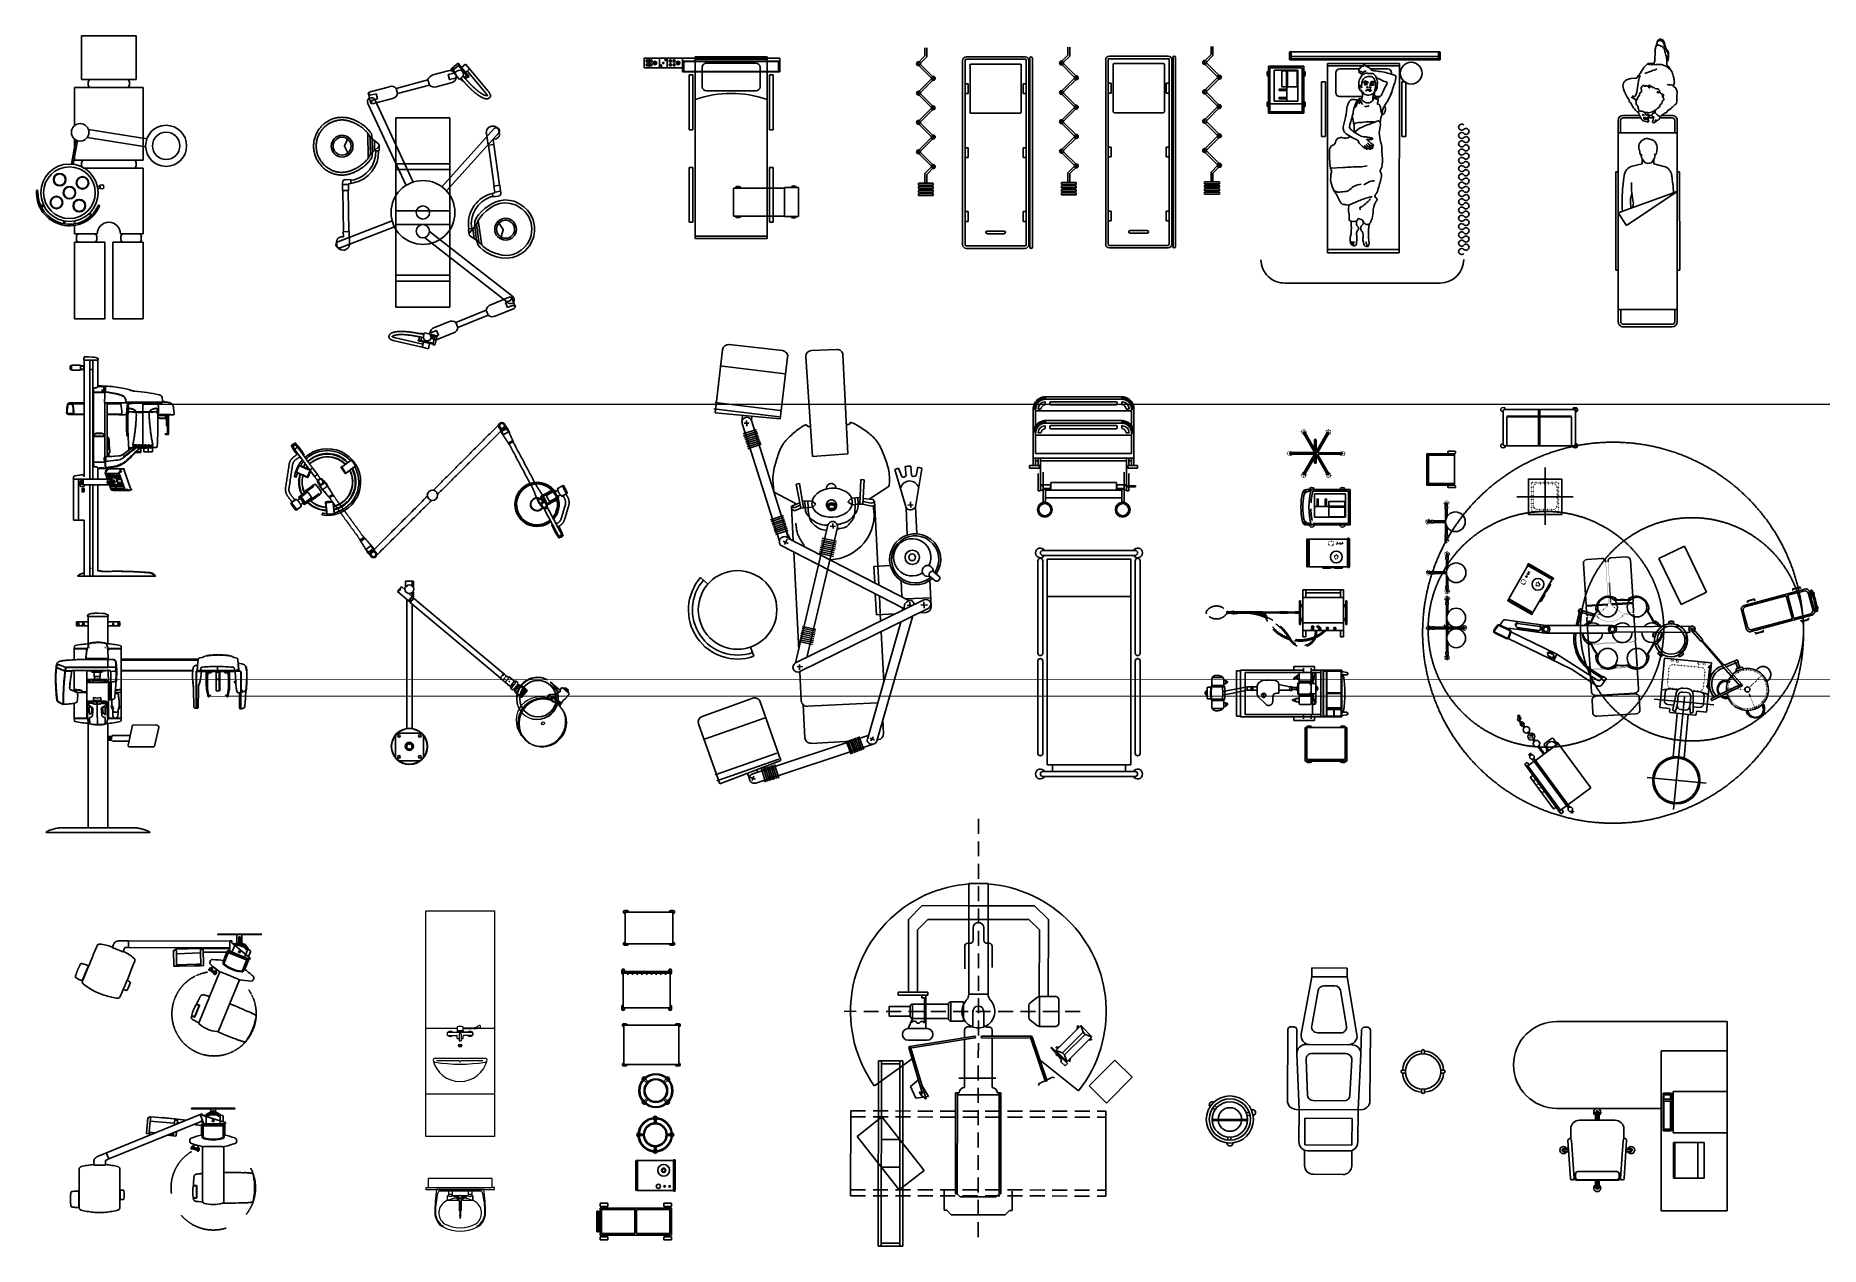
# Model space of a CAD drawing. Header units: millimetres. Extents: x -6176 to 11988, y -1403 to 10916.
import ezdxf

# ---------------------------------------------------------------- set-up
doc = ezdxf.new("R2010")
doc.units = ezdxf.units.MM
for name, pattern in [('CENTER2', [28.575, 19.05, -3.175, 3.175, -3.175]), ('DASHED', [0.75, 0.5, -0.25]), ('DASHED2', [0.375, 0.25, -0.125]), ('DOT2', [0.125, 0, -0.125]), ('HIDDEN', [0.375, 0.25, -0.125])]:
    doc.linetypes.add(name, pattern=pattern)

# ---------------------------------------------------------------- blocks, each defined once
blk = doc.blocks.new('A$C45EC780B')
at = {"color": 0, "linetype": 'ByBlock', "ltscale": 25.4, "flags": 128}
for points in [[(-19.4, 812.5), (-19.4, 840.8), (14.7, 840.8)], [(-13.7, 818.2), (-13.7, 812.5)], [(-13.7, 818.2), (-8, 818.2)], [(-13.7, 818.2), (-13.7, 812.5)], [(-8, 818.2), (-13.7, 818.2)], [(9, 818.2), (14.7, 818.2)], [(14.7, 818.2), (9, 818.2)], [(14.7, 840.8), (14.7, 818.2)], [(14.7, 818.2), (14.7, 840.8)], [(14.7, 840.8), (20.3, 840.8)], [(14.7, 835.2), (14.7, 812.5)], [(20.3, 812.5), (20.3, 840.8)], [(20.3, 835.2), (20.3, 840.8)], [(-60.9, 787.5), (-39, 813.6)], [(-60.9, 787.5), (-4.4, 740.1)], [(-38, 812.7), (-22.3, 797.3)], [(-13.7, 539.8), (-13.7, 747.9)], [(14.1, 762.1), (-4.4, 740.1)], [(-4.4, 740.1), (13.8, 761.8)], [(-4.4, 740.1), (-0.1, 736.4)], [(-0.1, 736.4), (-4.4, 740.1)], [(-2.2, 777.6), (18.5, 757.8)], [(4.3, 732.8), (-0.1, 736.4)], [(4.3, 732.8), (22.5, 754.5)], [(191.3, 575.6), (4.3, 732.8)], [(14.7, 784.1), (14.7, 761.5)], [(14.7, 784.1), (14.7, 761.4)], [(14.7, 778.4), (14.7, 761.4)], [(14.7, 761.4), (14.7, 778.4)], [(20.3, 761.4), (14.7, 761.4)], [(18.2, 758.1), (209.6, 597.3)], [(20.3, 761.4), (20.3, 784.1)], [(14.7, 724), (14.7, 539.8)], [(461.1, 348.8), (191.3, 575.6)], [(209.6, 597.3), (479.4, 370.6)], [(-13.7, 147.6), (-13.7, 539.8)], [(14.7, 539.8), (14.7, 147.6)], [(483.7, 366.9), (479.4, 370.6)], [(483.7, 366.9), (496.7, 356)], [(461.1, 348.8), (465.4, 345.2)], [(478.5, 334.2), (465.4, 345.2)], [(487.2, 326.9), (478.5, 334.2)], [(508.9, 308.7), (487.2, 326.9)], [(496.7, 356), (509.1, 353)], [(511.2, 329), (506.8, 332.7)], [(506.8, 332.7), (511.2, 329)], [(506.8, 332.7), (511.2, 329)], [(511.2, 329), (506.8, 332.7)], [(513.2, 305), (508.9, 308.7)], [(509.1, 353), (530.8, 334.7)], [(517.6, 301.4), (513.2, 305)], [(522.6, 289.7), (513.9, 297)], [(530.8, 334.7), (535.1, 331.1)], [(539.3, 283.1), (535, 286.8)], [(540, 275.1), (535, 286.8)], [(535.1, 331.1), (539.5, 327.4)], [(566.3, 253), (540, 275.1)], [(543.1, 331.8), (551.8, 324.5)], [(556.9, 312.8), (561.2, 309.2)], [(556.9, 312.8), (569.2, 309.9)], [(566.3, 253), (570.6, 249.4), (574.3, 253.7), (577.9, 258.1), (585.2, 266.8), (588.9, 271.1), (596.2, 279.8), (599.8, 284.1), (595.5, 287.8)], [(569.2, 309.9), (572.8, 314.2)], [(569.2, 309.9), (573.5, 306.2), (574.2, 298.2), (577.9, 302.6), (582.2, 298.9)], [(585.9, 303.3), (582.2, 298.9)], [(582.2, 298.9), (595.5, 287.8)], [(714, 314.2), (761.8, 274)], [(717, 326.5), (721.3, 322.9)], [(721.3, 322.9), (764.8, 286.3)], [(757.5, 277.7), (761.8, 274), (765.5, 278.4), (769.1, 282.7), (764.8, 286.3)], [(764.8, 286.3), (772.1, 295)], [(810.5, 270.2), (780.1, 295.7)], [(788.1, 296.4), (796.1, 297.1)], [(809.8, 278.2), (788.1, 296.4)], [(788.1, 296.4), (805.4, 281.8)], [(809.1, 286.2), (796.1, 297.1)], [(809.1, 286.2), (805.4, 281.8)], [(716.6, 237.9), (721, 234.2)], [(721, 234.2), (731.9, 247.2)], [(731.9, 247.2), (735.6, 251.6)], [(753.6, 229), (731.9, 247.2)], [(753.6, 229), (731.9, 247.2)], [(757.3, 233.3), (735.6, 251.6)], [(750.7, 216.7), (753.6, 229)], [(755, 213), (750.7, 216.7)], [(755, 213), (750.7, 216.7)], [(753.6, 229), (757.3, 233.3)], [(766.7, 218), (753.6, 229)], [(766.7, 218), (753.6, 229)], [(766.7, 218), (755, 213)], [(770.3, 222.4), (757.3, 233.3)], [(771, 214.4), (763.7, 205.7)], [(763.7, 205.7), (768.1, 202.1)], [(770.3, 222.4), (766.7, 218)], [(771, 214.4), (766.7, 218)], [(771, 214.4), (766.7, 218)], [(774.7, 218.7), (770.3, 222.4)], [(774.7, 218.7), (771, 214.4)], [(811.2, 262.2), (796.6, 244.8)], [(-13.7, 90.9), (-13.7, 147.6)], [(14.7, 147.6), (14.7, 90.9)], [(-70.4, 56.8), (-53.4, 68.2)], [(-70.4, 56.8), (-70.4, -56.9)], [(54.4, 68.2), (-53.4, 68.2)], [(3.3, 11.2), (-2.3, 11.2)], [(3.3, 11.2), (-2.3, 11.2)], [(54.4, 68.2), (71.4, 56.8)], [(71.4, -56.9), (71.4, 56.8)], [(571.3, 56.1), (566.9, 59.8)], [(611.1, 15.2), (606.7, 18.9)], [(-53.4, -74), (-70.4, -56.9)], [(-53.4, -74), (54.4, -74)], [(14.7, -0.2), (14.7, -5.9)], [(71.4, -56.9), (54.4, -74)]]:
    blk.add_lwpolyline(points, dxfattribs=at)
blk.add_lwpolyline([(-49.9, 800.6), (-45.6, 796.9), (-49.2, 792.6), (-53.6, 796.2)], close=True, dxfattribs=at)
at = {"color": 0, "linetype": 'ByBlock', "ltscale": 25.4}
for centre, radius in [((0, 800), 22.5), ((0, 0), 92), ((0, 0), 90.5), ((-53, 53), 6.5), ((0, 0), 21), ((0, 0), 21), ((0, 0), 16), ((0, 0), 15.7), ((0, 0), 14), ((53, 53), 6.5), ((-53, -53), 6.5), ((53, -53), 6.5)]:
    blk.add_circle(centre, radius, dxfattribs=at)
at = {"color": 0, "linetype": 'ByBlock'}
blk.add_circle((654.4, 242.9), 93.2, dxfattribs=at)
at = {"color": 0, "linetype": 'ByBlock', "ltscale": 25.4}
for centre, radius, start, end in [((37.3, 724.8), 40, 119.87341, 162.78165), ((652.1, 244.8), 107, 63.75469, 138.78055), ((711.1, 291.6), 46.6, 301.42376, 336.84131), ((759.5, 273), 5.19, 113.30068, 177.04539), ((776.1, 293.1), 5, 33.3573, 154.76296), ((783.5, 293.5), 3.48, 32.31518, 146.91067), ((807.3, 288.5), 1, 152.47632, 307.85701), ((806.5, 274.2), 3.48, 314.9878, 50.21994), ((717, 252), 12.7, 138.88035, 217.03889), ((717, 252), 12.7, 62.31028, 138.88035), ((732.3, 239.1), 25.2, 63.49146, 166.13917), ((817, 202.6), 46.6, 122.46727, 159.1402), ((790.4, 247), 5.19, 290.88798, 340.21271), ((807.4, 266.9), 5, 309.07824, 46.50038), ((675.8, 121.4), 123.1, 257.70661, 24.16978), ((1.5, 0), 16.8, 230.37826, 240.96396)]:
    blk.add_arc(centre, radius, start, end, dxfattribs=at)
at = {"color": 0, "linetype": 'ByBlock', "lineweight": 0, "ltscale": 25.4}
for centre, major_axis, ratio, start_param, end_param in [((0, 784.9), (-16, 0), 0.399104, 0.153398, 1.114218), ((0, 784.9), (-16, 0), 0.399104, 2.074318, 2.998244), ((474.1, 359.5), (9, 10.7), 0.177636, 4.745311, 10.157295), ((474.1, 359.5), (-9, -10.7), 0.177636, 1.603719, 2.24314), ((650.5, 245.2), (69.2, 82.3), 0.980271, 0.230394, 6.29723), ((652.8, 243.3), (69.2, 82.3), 0.980271, 0.2053, 6.270906), ((488.1, 347.8), (9, 10.7), 0.197657, 5.762645, 9.814295), ((496, 341.1), (-10.6, -12.6), 0.197657, 0.635084, 2.53375), ((521, 320.1), (-10.8, -12.8), 0.197657, 5.736217, 9.946524), ((527.8, 314.4), (-14.5, -17.2), 0.197657, 0.121689, 4.119483), ((527.8, 314.4), (-14.5, -17.2), 0.197657, 0.121689, 5.278921), ((521, 320.1), (-11.3, -13.4), 0.197657, 1.043303, 2.136629), ((538.3, 305.5), (-14.5, -17.2), 0.197657, 5.886742, 9.806079), ((543.2, 301.4), (-12.2, -14.5), 0.197657, 5.623519, 10.056784), ((543.6, 301.1), (-12.2, -14.5), 0.197657, 0.681311, 5.536434), ((543.6, 301.1), (-12.2, -14.5), 0.197657, 0.681311, 3.85973), ((543.6, 301.1), (11.9, 14.2), 0.197657, 3.822903, 5.629851), ((553.7, 292.6), (15.3, 18.3), 0.197657, 3.315252, 6.116725), ((547.9, 297.5), (-12.2, -14.5), 0.197657, 0.688165, 2.481493), ((573.2, 276.2), (15.3, 18.2), 0.197657, 2.768303, 6.64205), ((570.9, 278.1), (15.3, 18.2), 0.197657, 3.412999, 6.022723), ((569, 279.8), (-15.3, -18.2), 0.197657, 0.712828, 2.450047), ((577.7, 272.4), (-15.3, -18.2), 0.197657, 5.869689, 9.822625), ((575.5, 274.3), (-15.3, -18.2), 0.197657, 0.227142, 2.923739), ((579.2, 271.2), (-15.3, -18.3), 0.197657, 0.386782, 2.769657), ((579.2, 271.2), (15.3, 18.3), 0.197657, 3.528375, 5.911249), ((660.2, 134.5), (76.2, 90.7), 0.980271, 0.203012, 2.941681), ((673.8, 123.1), (79.1, 94.1), 0.980271, 6.246797, 12.435109), ((678.5, 119.2), (78.5, 93.4), 0.980271, 0.15715, 6.298216), ((673.8, 123.1), (79.1, 94.1), 0.980271, 0.011403, 3.270912), ((732.5, 239), (10.2, 12.2), 0.980271, 0.326597, 2.331781), ((732.5, 239), (-10.2, -12.1), 0.980271, 3.468189, 5.473374), ((732.5, 239), (-7.71, -9.17), 0.980271, 3.608664, 5.797388), ((732.4, 239.1), (-7.2, -8.56), 0.980271, 3.597609, 5.808746), ((734.5, 237.3), (7.12, 8.47), 0.980271, 2.134795, 7.247659), ((678.5, 119.2), (78.5, 93.4), 0.980271, 5.851252, 6.298216), ((678.5, 119.2), (78.5, 93.4), 0.980271, 2.979391, 3.609429)]:
    blk.add_ellipse(centre, major_axis=major_axis, ratio=ratio, start_param=start_param, end_param=end_param, dxfattribs=at)
blk.add_ellipse((680.4, 117.5), major_axis=(-4.83, -5.74), ratio=0.980271, dxfattribs=at)
blk = doc.blocks.new('A$C0E8B7BF9')
at = {"color": 0}
for p, q in [((-520, 2195), (-520, 1255)), ((470, 2300), (-470, 2300)), ((470, 2250), (-470, 2250)), ((-470, 2195), (-470, 1255)), ((470, 2195), (470, 1255)), ((520, 2195), (520, 1255)), ((-520, 1175), (-520, 235)), ((-470, 1175), (-470, 235)), ((470, 1175), (470, 235)), ((520, 1175), (520, 235)), ((470, 50), (-470, 50)), ((470, 50), (-470, 50)), ((470, 0), (-470, 0)), ((470, 0), (-470, 0)), ((-370, 55), (-370, 120)), ((370, 50), (370, 120))]:
    blk.add_line(p, q, dxfattribs=at)
blk.add_lwpolyline([(-425, 2210), (-425, 120), (425, 120), (425, 2210)], close=True, dxfattribs=at)
blk.add_lwpolyline([(-425, 1831), (425, 1831)], dxfattribs=at)
for centre, radius, start, end in [((-495, 2275), 50, 30, 330), ((-495, 2195), 25, 0, 180), ((-470, 2275), 25, 90, 270), ((495, 2275), 50, 210, 150), ((470, 2275), 25, 270, 90), ((495, 2195), 25, 0, 180), ((-495, 1255), 25, 180, 0), ((-495, 1175), 25, 0, 180), ((495, 1255), 25, 180, 0), ((495, 1175), 25, 0, 180), ((-495, 235), 25, 180, 0), ((495, 235), 25, 180, 0), ((-495, 25), 50, 30, 330), ((-470, 25), 25, 90, 270), ((-470, 25), 25, 90, 270), ((495, 25), 50, 210, 150), ((470, 25), 25, 270, 90), ((470, 25), 25, 270, 90)]:
    blk.add_arc(centre, radius, start, end, dxfattribs=at)
blk = doc.blocks.new('A$C63835DB5')
at = {"color": 0}
for p, q in [((-512, 915), (-510, 926)), ((-487, 913), (-512, 915)), ((-512, 915), (-512, 904)), ((-508, 936), (-510, 926)), ((-510, 926), (-486, 921)), ((-508, 936), (-505, 947)), ((-484, 930), (-508, 936)), ((-501, 957), (-505, 947)), ((-505, 947), (-481, 938)), ((-501, 957), (-496, 966)), ((-478, 946), (-501, 957)), ((-490, 976), (-496, 966)), ((-496, 966), (-474, 954)), ((-490, 976), (-483, 984)), ((-469, 961), (-490, 976)), ((-487, 914), (-488, 904)), ((-488, 904), (-487, 913)), ((-486, 924), (-487, 914)), ((-487, 913), (-486, 921)), ((-483, 933), (-486, 924)), ((-486, 921), (-484, 930)), ((-485, 927), (-483, 932)), ((-484, 930), (-481, 939)), ((-483, 984), (-476, 992)), ((-464, 968), (-483, 984)), ((-480, 942), (-483, 933)), ((-481, 938), (-478, 946)), ((-476, 951), (-480, 942)), ((-479, 944), (-476, 950)), ((-478, 946), (-474, 954)), ((-476, 992), (-468, 1000)), ((-476, 992), (-458, 975)), ((-470, 960), (-476, 951)), ((-475, 952), (-472, 957)), ((-474, 954), (-469, 961)), ((-465, 967), (-470, 960)), ((-470, 961), (-468, 963)), ((-469, 961), (-464, 968)), ((-459, 1006), (-468, 1000)), ((-468, 1000), (-452, 981)), ((-458, 975), (-465, 967)), ((-458, 975), (-464, 968)), ((-450, 1012), (-459, 1006)), ((-445, 986), (-459, 1006)), ((-458, 975), (-452, 981)), ((-451, 981), (-458, 975)), ((-452, 981), (-445, 986)), ((-443, 987), (-451, 981)), ((-451, 981), (-444, 986)), ((-440, 1017), (-450, 1012)), ((-450, 1012), (-438, 991)), ((-445, 986), (-438, 991)), ((-434, 992), (-443, 987)), ((-440, 1017), (-430, 1021)), ((-430, 995), (-440, 1017)), ((-440, 989), (-435, 992)), ((-438, 991), (-430, 995)), ((-426, 996), (-434, 992)), ((-434, 992), (-428, 995)), ((-430, 1021), (-420, 1025)), ((-422, 998), (-430, 1021)), ((-430, 995), (-422, 998)), ((-413, 1001), (-426, 996)), ((-422, 998), (-422, 998)), ((-420, 1025), (-409, 1027)), ((-420, 1025), (-413, 1001)), ((-407, 1002), (-416, 1000)), ((-413, 1001), (-405, 1002)), ((-409, 1027), (-398, 1029)), ((-405, 1002), (-409, 1027)), ((-397, 1004), (-407, 1002)), ((-396, 1004), (-405, 1002)), ((-398, 1029), (-396, 1004)), ((-398, 1029), (-388, 1029)), ((-397, 1004), (-388, 1004)), ((-390, 951), (-390, 973)), ((-388, 1029), (388, 1029)), ((-388, 1004), (-388, 1029)), ((388, 1004), (-388, 1004)), ((-342, 956), (-342, 968)), ((-332, 978), (332, 978)), ((332, 946), (-332, 946)), ((342, 968), (342, 956)), ((388, 1004), (388, 1029)), ((388, 1029), (398, 1029)), ((398, 1004), (388, 1004)), ((390, 951), (390, 973)), ((398, 1029), (396, 1004)), ((396, 1004), (405, 1002)), ((398, 1029), (409, 1027)), ((407, 1002), (398, 1004)), ((414, 1001), (403, 1003)), ((405, 1002), (409, 1027)), ((416, 1000), (407, 1002)), ((409, 1027), (420, 1025)), ((409, 1001), (415, 1000)), ((420, 1025), (414, 1001)), ((414, 1001), (426, 996)), ((423, 997), (419, 999)), ((420, 1025), (430, 1021)), ((422, 998), (430, 1021)), ((430, 995), (422, 998)), ((435, 992), (426, 996)), ((430, 1021), (440, 1017)), ((440, 1017), (430, 995)), ((430, 995), (438, 991)), ((443, 987), (435, 992)), ((438, 991), (450, 1012)), ((445, 986), (438, 991)), ((440, 1017), (450, 1012)), ((451, 981), (443, 987)), ((444, 986), (447, 984)), ((459, 1006), (445, 986)), ((445, 986), (452, 981)), ((450, 1012), (459, 1006)), ((458, 975), (451, 981)), ((452, 981), (468, 1000)), ((476, 992), (458, 975)), ((458, 975), (464, 968)), ((465, 967), (458, 975)), ((459, 1006), (468, 1000)), ((464, 968), (483, 984)), ((470, 961), (464, 968)), ((471, 960), (465, 967)), ((465, 967), (470, 961)), ((468, 1000), (476, 992)), ((490, 976), (470, 961)), ((470, 961), (474, 954)), ((476, 951), (471, 960)), ((472, 957), (475, 952)), ((474, 954), (496, 966)), ((478, 946), (474, 954)), ((476, 992), (483, 984)), ((480, 942), (476, 951)), ((501, 957), (478, 946)), ((478, 946), (482, 938)), ((483, 933), (480, 942)), ((481, 939), (482, 935)), ((482, 938), (505, 947)), ((484, 930), (482, 938)), ((483, 984), (490, 976)), ((486, 924), (483, 933)), ((483, 932), (485, 927)), ((508, 936), (484, 930)), ((484, 930), (486, 921)), ((486, 921), (511, 926)), ((487, 914), (486, 924)), ((487, 913), (486, 921)), ((512, 915), (487, 913)), ((488, 904), (487, 914)), ((487, 913), (488, 904)), ((490, 976), (496, 966)), ((496, 966), (501, 957)), ((501, 957), (505, 947)), ((505, 947), (508, 936)), ((508, 936), (511, 926)), ((511, 926), (512, 915)), ((512, 915), (512, 904)), ((-512, 904), (-512, 328)), ((-512, 904), (-488, 904)), ((-490, 733), (-496, 723)), ((-490, 733), (-483, 741)), ((-469, 718), (-490, 733)), ((-488, 736), (-488, 904)), ((-488, 884), (488, 884)), ((-483, 741), (-476, 749)), ((-464, 725), (-483, 741)), ((-476, 749), (-468, 757)), ((-476, 749), (-458, 732)), ((-459, 763), (-468, 757)), ((-468, 757), (-452, 738)), ((-458, 732), (-465, 724)), ((-458, 732), (-464, 725)), ((-450, 769), (-459, 763)), ((-445, 743), (-459, 763)), ((-437, 904), (-458, 904)), ((-458, 732), (-452, 738)), ((-451, 738), (-458, 732)), ((-452, 738), (-445, 743)), ((-443, 744), (-451, 738)), ((-451, 738), (-444, 743)), ((-440, 774), (-450, 769)), ((-450, 769), (-438, 748)), ((-445, 743), (-438, 748)), ((-434, 749), (-443, 744)), ((-440, 774), (-430, 778)), ((-430, 752), (-440, 774)), ((-440, 746), (-435, 749)), ((-438, 748), (-430, 752)), ((-426, 753), (-434, 749)), ((-434, 749), (-428, 752)), ((-430, 778), (-420, 782)), ((-422, 755), (-430, 778)), ((-430, 752), (-422, 755)), ((-413, 758), (-426, 753)), ((-422, 755), (-422, 755)), ((-420, 782), (-409, 784)), ((-420, 782), (-413, 758)), ((-407, 759), (-416, 757)), ((-413, 758), (-405, 759)), ((-409, 784), (-398, 786)), ((-405, 759), (-409, 784)), ((-397, 761), (-407, 759)), ((-396, 761), (-405, 759)), ((-398, 786), (-396, 761)), ((-398, 786), (-388, 786)), ((-397, 761), (-388, 761)), ((-390, 708), (-390, 730)), ((-388, 786), (388, 786)), ((-388, 761), (-388, 786)), ((388, 761), (-388, 761)), ((-332, 735), (332, 735)), ((388, 761), (388, 786)), ((388, 786), (398, 786)), ((398, 761), (388, 761)), ((390, 708), (390, 730)), ((398, 786), (396, 761)), ((396, 761), (405, 759)), ((398, 786), (409, 784)), ((407, 759), (398, 761)), ((414, 758), (403, 760)), ((405, 759), (409, 784)), ((416, 757), (407, 759)), ((409, 784), (420, 782)), ((409, 758), (415, 757)), ((420, 782), (414, 758)), ((414, 758), (426, 753)), ((423, 754), (419, 756)), ((420, 782), (430, 778)), ((422, 755), (430, 778)), ((430, 752), (422, 755)), ((435, 749), (426, 753)), ((430, 778), (440, 774)), ((440, 774), (430, 752)), ((430, 752), (438, 748)), ((443, 744), (435, 749)), ((437, 904), (458, 904)), ((438, 748), (450, 769)), ((445, 743), (438, 748)), ((440, 774), (450, 769)), ((451, 738), (443, 744)), ((444, 743), (447, 741)), ((459, 763), (445, 743)), ((445, 743), (452, 738)), ((450, 769), (459, 763)), ((458, 732), (451, 738)), ((452, 738), (468, 757)), ((476, 749), (458, 732)), ((458, 732), (464, 725)), ((465, 724), (458, 732)), ((459, 763), (468, 757)), ((464, 725), (483, 741)), ((468, 757), (476, 749)), ((490, 733), (470, 718)), ((476, 749), (483, 741)), ((483, 741), (490, 733)), ((512, 904), (488, 904)), ((488, 736), (488, 904)), ((490, 733), (496, 723)), ((512, 328), (512, 904)), ((-512, 672), (-510, 683)), ((-487, 670), (-512, 672)), ((-512, 672), (-512, 661)), ((-508, 693), (-510, 683)), ((-510, 683), (-486, 678)), ((-508, 693), (-505, 704)), ((-484, 687), (-508, 693)), ((-501, 714), (-505, 704)), ((-505, 704), (-481, 695)), ((-501, 714), (-496, 723)), ((-478, 703), (-501, 714)), ((-496, 723), (-474, 711)), ((-487, 671), (-488, 661)), ((-488, 661), (-487, 670)), ((-488, 453), (-488, 661)), ((-488, 639), (488, 639)), ((-486, 681), (-487, 671)), ((-487, 670), (-486, 678)), ((-483, 690), (-486, 681)), ((-486, 678), (-484, 687)), ((-485, 684), (-483, 689)), ((-484, 687), (-481, 696)), ((-480, 699), (-483, 690)), ((-481, 695), (-478, 703)), ((-476, 708), (-480, 699)), ((-479, 701), (-476, 707)), ((-478, 703), (-474, 711)), ((-470, 717), (-476, 708)), ((-475, 709), (-472, 714)), ((-474, 711), (-469, 718)), ((-465, 724), (-470, 717)), ((-470, 718), (-468, 720)), ((-469, 718), (-464, 725)), ((-437, 661), (-458, 661)), ((-342, 713), (-342, 725)), ((332, 703), (-332, 703)), ((342, 725), (342, 713)), ((437, 661), (458, 661)), ((470, 718), (464, 725)), ((471, 717), (465, 724)), ((465, 724), (470, 718)), ((470, 718), (474, 711)), ((476, 708), (471, 717)), ((472, 714), (475, 709)), ((474, 711), (496, 723)), ((478, 703), (474, 711)), ((480, 699), (476, 708)), ((501, 714), (478, 703)), ((478, 703), (482, 695)), ((483, 690), (480, 699)), ((481, 696), (482, 692)), ((482, 695), (505, 704)), ((484, 687), (482, 695)), ((486, 681), (483, 690)), ((483, 689), (485, 684)), ((508, 693), (484, 687)), ((484, 687), (486, 678)), ((486, 678), (511, 683)), ((487, 671), (486, 681)), ((487, 670), (486, 678)), ((512, 672), (487, 670)), ((488, 661), (487, 671)), ((487, 670), (488, 661)), ((488, 453), (487, 666)), ((512, 661), (488, 661)), ((496, 723), (501, 714)), ((501, 714), (505, 704)), ((505, 704), (508, 693)), ((508, 693), (511, 683)), ((511, 683), (512, 672)), ((512, 672), (512, 661)), ((-512, 403), (512, 403)), ((488, 453), (-488, 453)), ((-488, 403), (-488, 328)), ((-488, 378), (-463, 378)), ((-462, 328), (-462, 403)), ((-438, 80), (-438, 403)), ((-438, 378), (438, 378)), ((438, 403), (438, 80)), ((462, 403), (462, 328)), ((462, 378), (487, 378)), ((488, 403), (488, 328)), ((-450, 328), (-550, 328)), ((-550, 303), (-450, 303)), ((-549, 303), (-549, 328)), ((-462, 73), (-462, 248)), ((-450, 303), (-450, 328)), ((-412, -45), (-412, 263)), ((412, 263), (412, -45)), ((450, 328), (550, 328)), ((450, 303), (450, 328)), ((550, 303), (450, 303)), ((462, 248), (462, 73)), ((550, 328), (550, 303)), ((-438, 73), (-462, 73)), ((-412, 131), (-438, 131)), ((-412, 126), (-438, 126)), ((-412, 80), (-438, 80)), ((-338, 134), (-412, 134)), ((-338, 94), (-412, 94)), ((-388, 90), (-412, 90)), ((-388, 0), (-388, 90)), ((-388, 80), (388, 80)), ((388, 0), (-388, 0)), ((-338, 94), (-338, 134)), ((335, 155), (-335, 155)), ((-335, 155), (-335, 80)), ((335, 80), (335, 155)), ((338, 122), (335, 122)), ((335, 112), (338, 112)), ((338, 134), (412, 134)), ((338, 94), (338, 134)), ((412, 94), (338, 94)), ((388, -45), (388, 90)), ((388, 90), (388, -45)), ((388, 90), (412, 90)), ((438, 131), (412, 131)), ((412, 126), (438, 126)), ((412, 90), (412, -45)), ((438, 80), (412, 80)), ((438, 122), (528, 122)), ((528, 112), (438, 112)), ((462, 73), (438, 73)), ((450, 122), (450, 122)), ((450, 112), (450, 112)), ((461, 122), (461, 122)), ((461, 112), (461, 112)), ((508, 112), (508, 122)), ((518, 122), (518, 112)), ((528, 122), (528, 112)), ((-412, -45), (-388, -45)), ((-388, 0), (-388, -45)), ((412, -45), (388, -45))]:
    blk.add_line(p, q, dxfattribs=at)
for centre, radius in [((-395, -120), 74.8), ((-395, -120), 61.4), ((398, -120), 74.8), ((398, -120), 61.4)]:
    blk.add_circle(centre, radius, dxfattribs=at)
for centre, radius, start, end in [((-389, 904), 74, 95.3218, 175.8133), ((-458, 909), 5, 175.8133, 269.9632), ((-437, 909), 5, 269.9632, 353.8894), ((-390, 904), 42, 96.1069, 173.8894), ((-395, 973), 5, 0, 95.3218), ((-395, 951), 5, 276.1069, 0), ((-332, 968), 10, 90, 180), ((-332, 956), 10, 180, 270), ((332, 968), 10, 0, 90), ((332, 956), 10, 270, 0), ((395, 973), 5, 84.6782, 180), ((395, 951), 5, 180, 263.8931), ((390, 904), 42, 6.1106, 83.8931), ((389, 904), 74, 4.1867, 84.6782), ((437, 909), 5, 186.1106, 270.0368), ((458, 909), 5, 270.0368, 4.1867), ((-389, 661), 74, 95.3218, 175.8133), ((-395, 730), 5, 0, 95.3218), ((-332, 725), 10, 90, 180), ((332, 725), 10, 0, 90), ((395, 730), 5, 84.6782, 180), ((389, 661), 74, 4.1867, 84.6782), ((-458, 666), 5, 175.8133, 269.9632), ((-437, 666), 5, 269.9632, 353.8894), ((-390, 661), 42, 96.1069, 173.8894), ((-395, 708), 5, 276.1069, 0), ((-332, 713), 10, 180, 270), ((332, 713), 10, 270, 0), ((395, 708), 5, 180, 263.8931), ((390, 661), 42, 6.1106, 83.8931), ((437, 666), 5, 186.1106, 270.0368), ((458, 666), 5, 270.0368, 4.1867)]:
    blk.add_arc(centre, radius, start, end, dxfattribs=at)
blk = doc.blocks.new('A$C7C8A5A8A')
at = {"color": 0, "lineweight": 5}
for p, q in [((-350, -89), (-350, -109)), ((-350, -109), (350, -109)), ((240, -109), (-240, -109)), ((206, -128), (-206, -128)), ((-135, -109), (-135, -123)), ((-135, -109), (-65, -109)), ((-135, -123), (-65, -123)), ((-130, -197), (-130, -174)), ((-125, -174), (-130, -174)), ((-120, -123), (-120, -169)), ((-80, -163), (-120, -163)), ((-80, -164), (-120, -164)), ((-80, -123), (-80, -169)), ((-17, -174), (-75, -174)), ((-65, -109), (-65, -123)), ((75, -174), (17, -174)), ((65, -109), (65, -123)), ((65, -109), (135, -109)), ((65, -123), (135, -123)), ((80, -123), (80, -169)), ((120, -163), (80, -163)), ((120, -164), (80, -164)), ((120, -123), (120, -169)), ((130, -174), (125, -174)), ((130, -224), (130, -174)), ((135, -109), (135, -123)), ((350, -109), (350, -89)), ((-130, -224), (-130, -197)), ((-17, -224), (-130, -224)), ((-10, -184), (-67, -184)), ((-10, -196), (-10, -184)), ((-10, -227), (-10, -324)), ((-2, -229), (-2, -371)), ((-2, -346), (2, -346)), ((2, -229), (2, -371)), ((10, -196), (10, -184)), ((10, -184), (67, -184)), ((10, -227), (10, -324)), ((130, -224), (17, -224))]:
    blk.add_line(p, q, dxfattribs=at)
blk.add_lwpolyline([(-325, -89), (325, -89), (325, 0), (-325, 0)], close=True, dxfattribs=at)
for points in [[(-350, -89), (-325, -89)], [(350, -89), (325, -89)]]:
    blk.add_lwpolyline(points, dxfattribs=at)
blk.add_circle((0, -199), 30, dxfattribs=at)
for centre, radius, start, end in [((1242, -341), 1500, 171.1145, 180.2808), ((518, -335), 769, 165.6431, 180.9389), ((-206, -150), 22, 90, 165.6431), ((7, -199), 139, 169.7504, 180.0922), ((-125, -169), 5, 270, 0), ((-100, -137), 44.7, 235.9537, 304.0463), ((-75, -169), 5, 180, 270), ((75, -169), 5, 270, 0), ((100, -137), 44.7, 235.9537, 304.0463), ((125, -169), 5, 180, 270), ((-9, -199), 141, 349.7781, 10.2219), ((206, -150), 22, 14.3569, 90), ((-518, -335), 769, 359.0611, 14.3569), ((-1242, -341), 1500, 359.7192, 8.8855), ((-95, -349), 163, 179.6303, 240.8746), ((-95, -349), 156, 179.6303, 240.8746), ((-81, -349), 136, 115.7444, 235.2132), ((0, -529), 333, 91.7191, 114.8463), ((7, -199), 139, 179.9078, 190.2496), ((-11, -258), 55.5, 94.6035, 101.0005), ((-22, -204), 0.303, 101.0005, 199.031), ((-21, -204), 0.419, 180, 258.9995), ((-11, -151), 54.5, 258.9995, 265.3965), ((-5, -338), 136, 91.9102, 94.6035), ((-5, -70), 136, 265.3965, 268.0898), ((0, -324), 10, 180, 0), ((0, -473), 270, 90, 91.9102), ((0, 64), 270, 268.0898, 270), ((0, -473), 270, 88.0898, 90), ((0, 64), 270, 270, 271.9102), ((4, -338), 136, 85.3965, 88.0898), ((4, -70), 136, 271.9102, 274.6035), ((0, -529), 333, 65.1536, 88.2809), ((11, -257), 54.5, 78.9995, 85.3965), ((11, -151), 54.5, 274.6035, 281.0005), ((21, -204), 0.419, 281.0005, 0), ((21, -204), 0.419, 0, 78.9995), ((81, -349), 136, 304.7868, 64.2556), ((95, -349), 156, 299.1254, 0.3697), ((95, -349), 163, 299.1254, 0.3697), ((0, -152), 382, 242.8101, 297.1907), ((0, -152), 347, 242.8101, 297.1907)]:
    blk.add_arc(centre, radius, start, end, dxfattribs=at)
at = {"color": 0, "lineweight": 5, "extrusion": (0, 0, -1)}
blk.add_ellipse((0, -371), major_axis=(0, -33.7), ratio=0.059399, start_param=4.712389, end_param=7.853982, dxfattribs=at)
blk = doc.blocks.new('A$C6CD41B10')
at = {"color": 0, "lineweight": 5}
for p, q in [((-350, 1100), (-30, 1100)), ((-30, 1116), (-30, 1109)), ((-30, 1109), (-30, 1076)), ((30, 1076), (30, 1116)), ((30, 1104), (148, 1104)), ((167, 1094), (30, 1094)), ((171, 1100), (350, 1100)), ((-130, 1059), (-35, 1059)), ((-130, 1059), (-10, 1059)), ((-130, 1027), (-130, 1059)), ((-130, 1027), (-35, 1027)), ((-30, 1076), (30, 1076)), ((-30, 1074), (-30, 1064)), ((-30, 1074), (30, 1074)), ((-30, 997), (-30, 1022)), ((-30, 997), (-10, 997)), ((-28, 1076), (-28, 1074)), ((-10, 1059), (130, 1059)), ((-10, 1041), (-10, 972)), ((-10, 972), (10, 972)), ((10, 1041), (10, 972)), ((10, 997), (30, 997)), ((28, 1076), (28, 1074)), ((30, 1074), (30, 1064)), ((30, 997), (30, 1022)), ((130, 1059), (35, 1059)), ((130, 1027), (35, 1027)), ((130, 1027), (130, 1059)), ((-254, 795), (254, 795)), ((-11, 770), (-242, 770)), ((230, 770), (12, 770)), ((350, 430), (-350, 430))]:
    blk.add_line(p, q, dxfattribs=at)
blk.add_lwpolyline([(-350, 0), (-350, 2295), (350, 2295), (350, 0)], close=True, dxfattribs=at)
for radius in [15.8, 5.26]:
    blk.add_circle((0, 923), radius, dxfattribs=at)
for centre, radius, start, end in [((0, 807), 310, 84.4433, 95.5567), ((-75, 1043), 56.7, 163.8619, 196.1381), ((-100, 1034), 35, 45.5847, 134.4153), ((-100, 1052), 35, 225.5847, 314.4153), ((-35, 1064), 5, 270, 0), ((-35, 1022), 5, 0, 90), ((0, 1041), 10, 0, 180), ((35, 1064), 5, 180, 270), ((35, 1022), 5, 90, 180), ((100, 1034), 35, 45.5847, 134.4153), ((100, 1052), 35, 225.5847, 314.4153), ((75, 1043), 56.7, 343.8619, 16.1381), ((-256, 775), 20, 83.7348, 278.3478), ((-1, 841), 283, 193.4029, 346.478), ((-1, 2322), 1587, 260.8408, 279.1594), ((-11, 764), 6, 355.8216, 90), ((0, 763), 5.36, 175.8216, 4.1784), ((12, 764), 6, 90, 184.1784), ((255, 775), 20, 261.6796, 96.2687)]:
    blk.add_arc(centre, radius, start, end, dxfattribs=at)
blk.add_open_spline([(167, 1094), (179, 1119), (211, 1085), (204, 1129), (188, 1131), (169, 1106), (151, 1104), (147, 1104)], degree=3, knots=[0, 0, 0, 0, 44.72136, 57.72136, 66.159457, 94.256852, 116.884173, 116.884173, 116.884173, 116.884173], dxfattribs=at)
blk = doc.blocks.new('A$C0C7161BE')
at = {"color": 0, "linetype": 'Continuous'}
for p, q in [((359, 1453), (360, 1453)), ((360, 1453), (382, 1412)), ((407, 1478), (406, 1478)), ((428, 1436), (406, 1478)), ((407, 1478), (429, 1437)), ((417, 1465), (441, 1420)), ((443, 1422), (420, 1464)), ((-1719, 1290), (-1756, 1264)), ((-1715, 1285), (-1752, 1258)), ((381, 1411), (359, 1453)), ((386, 1392), (364, 1434)), ((365, 1437), (389, 1392)), ((373, 1414), (373, 1415)), ((373, 1415), (373, 1415)), ((373, 1415), (373, 1415)), ((373, 1415), (373, 1415)), ((374, 1414), (373, 1414)), ((374, 1413), (374, 1414)), ((374, 1412), (374, 1413)), ((374, 1413), (374, 1413)), ((374, 1412), (374, 1412)), ((374, 1412), (374, 1412)), ((386, 1384), (374, 1407)), ((381, 1411), (382, 1412)), ((382, 1412), (428, 1436)), ((382, 1412), (383, 1411)), ((390, 1378), (392, 1379)), ((397, 1375), (450, 1403)), ((429, 1437), (428, 1436)), ((429, 1435), (428, 1436)), ((431, 1445), (431, 1446)), ((431, 1446), (431, 1446)), ((431, 1446), (431, 1446)), ((431, 1446), (431, 1446)), ((432, 1444), (431, 1445)), ((431, 1445), (431, 1445)), ((432, 1443), (432, 1444)), ((432, 1444), (432, 1444)), ((432, 1443), (432, 1443)), ((432, 1443), (432, 1443)), ((449, 1418), (437, 1441)), ((452, 1411), (450, 1410)), ((450, 1293), (489, 1313)), ((457, 1282), (455, 1281)), ((457, 1282), (494, 1302)), ((494, 1302), (496, 1303)), ((-1756, 1264), (-1760, 1261)), ((-1752, 1258), (-1756, 1255)), ((-1737, 1242), (-1720, 1218)), ((-1722, 1225), (-1721, 1227)), ((-1722, 1223), (-1722, 1225)), ((-1721, 1221), (-1722, 1223)), ((-1721, 1227), (-1720, 1229)), ((-1721, 1220), (-1721, 1221)), ((-1720, 1218), (-1721, 1220)), ((-1720, 1229), (-1719, 1231)), ((-1710, 1204), (-1720, 1197)), ((-1709, 1204), (-1720, 1197)), ((-1719, 1231), (-1718, 1233)), ((-1718, 1233), (-1717, 1235)), ((-1717, 1235), (-1715, 1237)), ((-1713, 1202), (-1716, 1199)), ((-1715, 1237), (-1713, 1239)), ((-1713, 1239), (-1711, 1240)), ((-1710, 1204), (-1713, 1202)), ((-1711, 1240), (-1709, 1241)), ((-1692, 1239), (-1709, 1263)), ((-1709, 1241), (-1706, 1242)), ((-1706, 1242), (-1704, 1243)), ((-1704, 1243), (-1702, 1243)), ((-1702, 1243), (-1700, 1243)), ((-1700, 1243), (-1698, 1243)), ((-1698, 1243), (-1696, 1242)), ((-1696, 1242), (-1694, 1241)), ((-1694, 1241), (-1693, 1240)), ((-1693, 1240), (-1692, 1239)), ((-1671, 1232), (-1681, 1225)), ((-1671, 1232), (-1681, 1224)), ((-1676, 1144), (-1669, 1149)), ((-1671, 1139), (-1665, 1143)), ((-1671, 1139), (-1667, 1140)), ((-1667, 1140), (-1664, 1141)), ((-1641, 1169), (-1635, 1174)), ((-1637, 1164), (-1631, 1168)), ((-1636, 1162), (-1634, 1164)), ((-1634, 1164), (-1631, 1168)), ((-1567, 1015), (-1566, 1017)), ((-1567, 1013), (-1567, 1015)), ((-1567, 1011), (-1567, 1013)), ((-1567, 1009), (-1567, 1011)), ((-1566, 1007), (-1567, 1009)), ((-1566, 1017), (-1565, 1019)), ((-1565, 1006), (-1566, 1007)), ((-1565, 1019), (-1564, 1021)), ((-1565, 1006), (-1524, 948)), ((-1564, 1021), (-1562, 1023)), ((-1562, 1023), (-1560, 1024)), ((-1560, 1024), (-1558, 1026)), ((-1558, 1026), (-1556, 1027)), ((-1556, 1027), (-1554, 1028)), ((-1554, 1028), (-1552, 1029)), ((-1552, 1029), (-1550, 1030)), ((-1550, 1030), (-1547, 1030)), ((-1547, 1030), (-1545, 1030)), ((-1545, 1030), (-1543, 1030)), ((-1543, 1030), (-1541, 1029)), ((-1541, 1029), (-1540, 1029)), ((-1540, 1029), (-1538, 1027)), ((-1538, 1027), (-1537, 1026)), ((-1495, 969), (-1537, 1026)), ((-1524, 948), (-1495, 969)), ((-1446, 912), (-1447, 912)), ((-1447, 912), (-1447, 912)), ((-1447, 912), (-1447, 912)), ((-1447, 912), (-1447, 912)), ((-1447, 912), (-1447, 912)), ((-1446, 912), (-1446, 912)), ((-1446, 912), (-1446, 912)), ((-1446, 912), (-1446, 912)), ((-1682, 734), (-1675, 739)), ((-1682, 734), (-1682, 734)), ((-1682, 734), (-1682, 734)), ((-1682, 734), (-1682, 734)), ((-1672, 751), (-1679, 746)), ((-1672, 751), (-1536, 850)), ((-1531, 851), (-1670, 750)), ((-1598, 789), (-1658, 745)), ((-1616, 675), (-1477, 776)), ((-1616, 688), (-1557, 732)), ((-1615, 804), (-1613, 806)), ((-1480, 772), (-1615, 673)), ((-1613, 806), (-1610, 809)), ((-1610, 809), (-1610, 809)), ((-1598, 789), (-1598, 788)), ((-1482, 886), (-1482, 887)), ((-1482, 887), (-1482, 887)), ((-1482, 887), (-1482, 887)), ((-1482, 887), (-1481, 887)), ((-1482, 886), (-1482, 886)), ((-1482, 886), (-1482, 886)), ((-1481, 887), (-1481, 887)), ((-1481, 887), (-1481, 887)), ((-1470, 852), (-1470, 852)), ((-1470, 852), (-1470, 852)), ((-1470, 852), (-1470, 852)), ((-1470, 852), (-1470, 851)), ((-1470, 851), (-1469, 851)), ((-1469, 851), (-1469, 850)), ((-1469, 850), (-1469, 850)), ((-1469, 850), (-1469, 849)), ((-1469, 849), (-1469, 849)), ((-1469, 849), (-1469, 849)), ((-1463, 772), (-1466, 769)), ((-1466, 769), (-1466, 769)), ((-1460, 775), (-1463, 772)), ((-1457, 779), (-1460, 775)), ((-1456, 782), (-1457, 779)), ((-1456, 789), (-1456, 789)), ((-1456, 789), (-1455, 786)), ((-1455, 784), (-1456, 782)), ((-1455, 786), (-1455, 784)), ((-1417, 891), (-1417, 891)), ((-1417, 891), (-1417, 891)), ((-1417, 891), (-1417, 890)), ((-1417, 890), (-1417, 890)), ((-1417, 890), (-1416, 889)), ((-1416, 889), (-1416, 889)), ((-1416, 889), (-1415, 888)), ((-1415, 888), (-1415, 888)), ((-1415, 888), (-1415, 888)), ((-1415, 888), (-1415, 888)), ((748, 715), (801, 743)), ((749, 713), (802, 741)), ((782, 738), (781, 738)), ((786, 752), (786, 752)), ((802, 750), (902, 804)), ((903, 802), (803, 749)), ((807, 737), (809, 739)), ((825, 710), (813, 732)), ((836, 752), (837, 752)), ((836, 752), (837, 752)), ((904, 793), (839, 759)), ((839, 759), (839, 758)), ((872, 696), (937, 731)), ((902, 804), (911, 808)), ((904, 793), (904, 793)), ((923, 806), (915, 801)), ((937, 731), (937, 731)), ((953, 729), (945, 724)), ((949, 736), (958, 740)), ((950, 747), (950, 747)), ((954, 831), (993, 852)), ((994, 851), (954, 830)), ((1001, 856), (993, 852)), ((995, 752), (1035, 773)), ((1036, 773), (996, 751)), ((1012, 853), (1004, 849)), ((1014, 849), (1006, 845)), ((1006, 845), (1014, 849)), ((1006, 845), (1006, 845)), ((1015, 847), (1015, 847)), ((1043, 777), (1036, 773)), ((1037, 787), (1044, 791)), ((1044, 791), (1037, 787)), ((1037, 787), (1037, 787)), ((1047, 787), (1039, 783)), ((1044, 793), (1044, 793)), ((-1763, 671), (-1756, 677)), ((-1761, 682), (-1754, 688)), ((-1760, 668), (-1753, 673)), ((-1759, 666), (-1759, 666)), ((-1754, 688), (-1718, 714)), ((-1717, 713), (-1753, 687)), ((-1723, 617), (-1723, 617)), ((-1715, 620), (-1722, 615)), ((-1719, 611), (-1712, 617)), ((-1709, 713), (-1709, 714)), ((-1709, 714), (-1709, 714)), ((-1709, 714), (-1709, 714)), ((-1709, 714), (-1709, 714)), ((-1709, 714), (-1709, 714)), ((-1709, 714), (-1708, 714)), ((-1708, 714), (-1708, 714)), ((-1708, 714), (-1708, 714)), ((-1708, 610), (-1701, 615)), ((-1702, 616), (-1665, 642)), ((-1665, 641), (-1701, 615)), ((-1663, 650), (-1663, 650)), ((-1663, 650), (-1662, 650)), ((-1662, 650), (-1662, 650)), ((-1662, 650), (-1662, 650)), ((-1662, 650), (-1662, 650)), ((-1662, 650), (-1662, 650)), ((-1662, 650), (-1662, 650)), ((-1662, 650), (-1662, 650)), ((-1635, 669), (-1628, 674)), ((-1635, 669), (-1635, 669)), ((-1635, 669), (-1635, 669)), ((-1635, 669), (-1635, 669)), ((-1615, 673), (-1623, 668)), ((750, 707), (748, 706)), ((763, 676), (750, 699)), ((779, 653), (757, 695)), ((759, 697), (782, 652)), ((768, 673), (767, 673)), ((767, 673), (767, 673)), ((767, 673), (767, 673)), ((767, 673), (767, 673)), ((768, 672), (768, 673)), ((768, 671), (768, 672)), ((768, 672), (768, 672)), ((769, 671), (768, 671)), ((769, 671), (769, 671)), ((769, 671), (769, 671)), ((777, 679), (778, 678)), ((794, 645), (777, 678)), ((815, 698), (778, 678)), ((778, 678), (795, 646)), ((794, 645), (794, 645)), ((794, 645), (794, 645)), ((794, 645), (795, 645)), ((795, 645), (795, 646)), ((795, 645), (795, 645)), ((795, 645), (795, 645)), ((795, 645), (795, 645)), ((795, 645), (795, 645)), ((811, 724), (834, 680)), ((836, 683), (813, 725)), ((815, 698), (814, 699)), ((832, 665), (815, 698)), ((846, 632), (815, 616)), ((815, 616), (848, 553)), ((816, 699), (833, 666)), ((825, 704), (825, 705)), ((825, 705), (825, 705)), ((826, 704), (825, 704)), ((825, 704), (825, 704)), ((826, 703), (826, 704)), ((826, 702), (826, 703)), ((827, 702), (826, 702)), ((826, 702), (826, 702)), ((826, 702), (826, 702)), ((827, 702), (827, 702)), ((833, 665), (832, 665)), ((833, 666), (833, 666)), ((833, 666), (833, 666)), ((833, 666), (833, 666)), ((833, 666), (833, 666)), ((833, 666), (833, 666)), ((833, 666), (833, 665)), ((833, 665), (833, 665)), ((840, 670), (944, 725)), ((945, 724), (843, 670)), ((879, 570), (846, 632)), ((865, 699), (865, 699)), ((872, 697), (872, 697)), ((898, 460), (891, 457)), ((899, 458), (891, 453)), ((901, 455), (892, 451)), ((901, 454), (894, 450)), ((922, 389), (933, 395)), ((922, 388), (933, 394)), ((935, 480), (929, 477)), ((939, 479), (930, 474)), ((940, 476), (931, 472)), ((939, 474), (932, 470)), ((941, 379), (955, 353)), ((964, 411), (975, 417)), ((964, 411), (975, 416)), ((986, 369), (972, 395)), ((-1057, 304), (-1059, 302)), ((-1023, 328), (-1057, 304)), ((-1015, 319), (-1051, 293)), ((-1023, 328), (-1021, 330)), ((-951, 245), (-1000, 210)), ((-1000, 202), (-998, 203)), ((-997, 195), (-981, 174)), ((-990, 192), (-962, 154)), ((-958, 153), (-988, 194)), ((-932, 211), (-974, 180)), ((-944, 243), (-946, 241)), ((-911, 188), (-940, 229)), ((-939, 237), (-924, 216)), ((-938, 230), (-910, 191)), ((-904, 173), (-932, 211)), ((-931, 211), (-932, 211)), ((-932, 211), (-932, 211)), ((-931, 211), (-903, 173)), ((-923, 211), (-923, 211)), ((-923, 211), (-923, 211)), ((-923, 211), (-923, 211)), ((-923, 211), (-923, 210)), ((-923, 210), (-922, 210)), ((-922, 210), (-922, 209)), ((-922, 209), (-922, 209)), ((-922, 209), (-922, 209)), ((-922, 209), (-921, 208)), ((-921, 208), (-921, 208)), ((957, 329), (960, 330)), ((958, 331), (960, 332)), ((958, 327), (961, 328)), ((960, 332), (1003, 355)), ((960, 330), (1005, 354)), ((961, 328), (1006, 352)), ((961, 325), (964, 326)), ((964, 326), (1005, 348)), ((-977, 172), (-977, 172)), ((-977, 172), (-977, 172)), ((-977, 172), (-976, 172)), ((-976, 172), (-976, 172)), ((-976, 172), (-976, 171)), ((-976, 171), (-975, 171)), ((-975, 171), (-975, 170)), ((-975, 170), (-975, 170)), ((-975, 170), (-975, 170)), ((-975, 170), (-975, 170)), ((-974, 181), (-974, 180)), ((-974, 180), (-946, 142)), ((-974, 179), (-974, 180)), ((-947, 141), (-974, 179)), ((-947, 141), (-946, 142)), ((-903, 173), (-904, 173))]:
    blk.add_line(p, q, dxfattribs=at)
at = {"color": 0, "linetype": 'Continuous', "lineweight": 15}
for p, q in [((-1425, 882), (-1447, 912)), ((-1446, 912), (-1424, 882)), ((-1460, 856), (-1482, 886)), ((-1482, 869), (-1454, 831)), ((-1481, 887), (-1459, 857)), ((-1451, 832), (-1481, 873)), ((-1468, 844), (-1453, 823)), ((-1459, 857), (-1425, 882)), ((-1459, 857), (-1459, 856)), ((-1446, 819), (-1448, 818)), ((-1392, 852), (-1441, 816)), ((-1391, 850), (-1439, 815)), ((-1404, 866), (-1433, 907)), ((-1430, 907), (-1402, 868)), ((-1425, 881), (-1425, 882)), ((-1410, 886), (-1395, 865)), ((-1393, 858), (-1391, 859)), ((-1341, 767), (-1377, 741)), ((-1369, 732), (-1370, 731)), ((-1370, 731), (-1361, 720)), ((-1335, 757), (-1369, 732)), ((-1359, 722), (-1369, 732)), ((-1335, 757), (-1333, 758)), ((-1328, 745), (-1335, 757)), ((-1333, 758), (-1325, 746)), ((-1328, 745), (-1325, 746)), ((-1325, 747), (-1325, 746)), ((-1362, 720), (-1361, 720)), ((-1359, 722), (-1361, 720))]:
    blk.add_line(p, q, dxfattribs=at)
at = {"color": 0, "linetype": 'Continuous', "flags": 128}
for points in [[(810, 684), (809, 686), (803, 699), (797, 709), (792, 719), (787, 728), (782, 738), (782, 738), (782, 738)], [(786, 752), (786, 752), (786, 752), (786, 752), (786, 752), (786, 752), (786, 752), (786, 751), (786, 751)], [(838, 758), (838, 758), (839, 759)], [(879, 802), (880, 802), (880, 802), (880, 802), (880, 802), (880, 802), (880, 801), (880, 801), (880, 801)], [(891, 800), (891, 800), (891, 800)], [(951, 823), (950, 823), (950, 823), (950, 823), (950, 823), (949, 823), (949, 823), (949, 823), (949, 823)], [(988, 753), (987, 753), (987, 753), (987, 753), (987, 753), (987, 753), (987, 753), (987, 753), (987, 753)], [(872, 697), (871, 696), (870, 696)], [(930, 707), (930, 707), (930, 707), (930, 707), (930, 707), (930, 707), (930, 706), (930, 706), (930, 706)], [(935, 719), (935, 717), (935, 717), (935, 717)], [(935, 717), (935, 717), (935, 717)]]:
    blk.add_lwpolyline(points, dxfattribs=at)
at = {"color": 0, "linetype": 'Continuous'}
for centre, radius in [((383, 1465), 33), ((383, 1465), 25), ((-324, 758), 52.5), ((-324, 758), 52.5), ((814, 654), 30), ((814, 654), 30), ((-925, 157), 33), ((-925, 157), 25)]:
    blk.add_circle(centre, radius, dxfattribs=at)
for centre, radius, start, end in [((383, 1465), 27, 28, 208), ((383, 1465), 26, 28, 208), ((418, 1462), 2.5, 38.9677, 118), ((251, 1327), 218, 37.0535, 38.9677), ((424, 1458), 1.7, 6.2007, 102.8901), ((425, 1457), 1.7, 324.226, 109.1193), ((432, 1462), 9.21, 206.5063, 226.7765), ((251, 1327), 218, 31.4017, 36.2919), ((-1699, 1219), 73.5, 125.9978, 145.9006), ((-1699, 1219), 73.5, 106.095, 125.9978), ((-1719, 1287), 3, 35.9978, 106.095), ((-1716, 1286), 1.5, 305.9978, 35.9978), ((-2037, 970), 450, 35.6112, 44.2983), ((366, 1435), 2.5, 118, 197.0323), ((572, 1498), 218, 197.0323, 198.9465), ((367, 1427), 1.7, 133.1098, 229.7993), ((367, 1426), 1.7, 126.8806, 208), ((358, 1423), 9.21, 9.2235, 29.4937), ((367, 1426), 1.7, 208, 271.7739), ((572, 1498), 218, 199.7081, 204.5983), ((374, 1414), 1.7, 130.6407, 208), ((374, 1414), 1.7, 208, 275.257), ((572, 1498), 218, 211.4017, 213.0771), ((431, 1444), 1.7, 320.743, 105.3593), ((446, 1298), 6.1, 284.4648, 307.9514), ((251, 1327), 218, 22.9226, 24.5983), ((487, 1319), 6.1, 288.0485, 311.5352), ((-1757, 1259), 3, 145.9006, 215.9978), ((-1757, 1256), 1.5, 215.9978, 305.9978), ((-1358, 1464), 450, 207.6974, 216.3845), ((-1723, 1252), 17.5, 35.9978, 215.9978), ((-1394, 893), 339, 138.304, 170.7433), ((-1354, 1459), 450, 215.6112, 219.3055), ((-1716, 1200), 0.25, 125.9978, 215.9978), ((-1354, 1459), 450, 223.7839, 224.2983), ((-1675, 1143), 1.5, 125.9978, 215.9978), ((-1672, 1142), 3, 215.9978, 286.095), ((-2033, 965), 450, 27.6974, 36.3845), ((-1394, 893), 320, 139.0352, 149.1174), ((-1634, 1173), 1.5, 35.9978, 125.9978), ((-1633, 1170), 3, 325.9006, 35.9978), ((-1394, 893), 339, 292.7763, 132.3015), ((-1394, 893), 320, 125.9978, 132.6713), ((-1394, 893), 290, 43.6013, 133.366), ((-1394, 893), 290, 43.5977, 133.3661), ((-1394, 893), 289, 43.626, 133.3928), ((-1394, 893), 285, 43.7508, 133.505), ((-1394, 893), 320, 42.8782, 125.9978), ((-1394, 893), 258, 44.6909, 134.2931), ((-1394, 893), 256, 125.9978, 134.355), ((-1394, 893), 256, 44.7874, 125.9978), ((-1727, 947), 1.5, 171.2504, 261.0067), ((-1712, 945), 1.5, 260.9843, 350.2009), ((-1394, 893), 320, 162.8796, 170.731), ((-1394, 893), 290, 163.6006, 206.4697), ((-1394, 893), 290, 163.5999, 206.4696), ((-1394, 893), 289, 163.6277, 206.4349), ((-1394, 893), 285, 163.7523, 206.2892), ((-1394, 893), 258, 164.6883, 205.2655), ((-1394, 893), 256, 164.7894, 205.185), ((-1394, 893), 290, 140.4129, 148.3963), ((-1394, 893), 290, 140.413, 148.3948), ((-1394, 893), 289, 140.4662, 148.3664), ((-1394, 893), 285, 140.6894, 148.2444), ((-1394, 893), 258, 142.2616, 147.3112), ((-1394, 893), 256, 142.3855, 147.2109), ((-1466, 897), 27.9, 123.7001, 308.4247), ((-1465, 899), 27.9, 303.8261, 128.2986), ((-1394, 893), 256, 288.3744, 27.2046), ((-1394, 893), 258, 288.5082, 27.303), ((-1394, 893), 285, 290.2052, 28.2469), ((-1394, 893), 289, 290.446, 28.3673), ((-1394, 893), 290, 290.504, 28.3958), ((-1394, 893), 320, 300.2748, 29.1151), ((-1394, 893), 290, 305.9978, 28.3949), ((-1670, 735), 5.79, 109.692, 138.103), ((-1673, 748), 3.11, 28.152, 67.4329), ((-2811, -136), 1446, 34.9638, 37.187), ((-2742, -86), 1445, 34.8085, 37.1872), ((740, 666), 225, 116.5378, 308.9111), ((740, 666), 225, 116.5378, 308.9112), ((740, 666), 223, 116.5378, 308.9968), ((740, 666), 220, 116.5378, 309.1663), ((740, 666), 212, 40.2661, 208), ((740, 666), 208, 40.4896, 208), ((740, 666), 225, 39.3918, 116.5378), ((740, 666), 225, 39.392, 116.5378), ((740, 666), 223, 39.571, 116.5378), ((740, 666), 220, 39.8072, 116.5378), ((740, 666), 67, 14.2653, 208), ((740, 666), 63.6, 13.8722, 208), ((784, 736), 3.44, 111.7042, 131.7248), ((805, 738), 6.66, 105.4725, 126.8804), ((804, 739), 2.45, 57.1668, 125.7902), ((627, 619), 218, 31.4017, 33.0771), ((841, 754), 5.19, 118.3678, 194.6302), ((2126, 1404), 1445, 206.8107, 209.1893), ((890, 801), 1.51, 318.3148, 340.4645), ((905, 803), 2.52, 176.7546, 215.8999), ((740, 666), 220, 318.6591, 16.1928), ((740, 666), 223, 318.3355, 16.4263), ((740, 666), 225, 318.1721, 16.5939), ((740, 666), 225, 318.1723, 16.5938), ((2201, 1443), 1445, 206.8107, 209.1893), ((916, 796), 5, 106.7362, 133.1146), ((946, 740), 5, 282.8854, 309.2637), ((955, 831), 1.79, 176.0702, 215.7059), ((995, 852), 1.79, 176.0702, 215.7059), ((997, 753), 1.79, 200.2941, 239.9298), ((1004, 845), 3.82, 96.0033, 122.5374), ((2077, 1377), 1198, 206.2181, 209.7819), ((2071, 1374), 1190, 206.2181, 209.7819), ((1007, 845), 0.414, 146.0141, 204.5915), ((1009, 845), 3.28, 177.2213, 216.0364), ((2082, 1380), 1202, 206.5406, 209.4594), ((-21, 262), 1190, 26.2181, 29.7819), ((1013, 848), 0.346, 38.1995, 92.0457), ((1012, 846), 3.28, 19.9574, 58.7577), ((1012, 846), 3.28, 19.9636, 58.7787), ((-32, 256), 1202, 26.5528, 29.4472), ((-32, 256), 1202, 26.5406, 29.4594), ((1036, 774), 1.79, 200.2941, 239.9298), ((1039, 790), 3.28, 199.9636, 238.7787), ((1037, 788), 0.414, 211.4085, 269.9859), ((1036, 786), 3.82, 293.4625, 319.9966), ((1041, 791), 3.28, 357.2423, 36.0426), ((1041, 791), 3.28, 357.2213, 36.0364), ((1044, 791), 0.346, 323.9543, 17.8005), ((-779, 1340), 1190, 214.2159, 217.7797), ((-1757, 668), 3.28, 185.222, 224.0312), ((-1757, 669), 3.28, 185.2209, 224.0323), ((-769, 1348), 1202, 214.5384, 217.4573), ((-769, 1348), 1202, 214.5384, 217.4573), ((-1752, 675), 3.82, 121.4576, 147.9979), ((-2696, -52), 1190, 34.2161, 37.7796), ((-1755, 686), 1.79, 28.291, 67.9311), ((-2702, -56), 1198, 34.216, 37.7797), ((-1755, 670), 3.28, 27.9604, 66.7779), ((-2706, -60), 1202, 34.5384, 37.4573), ((-1720, 618), 3.28, 207.9645, 246.7737), ((-1720, 618), 3.28, 207.9634, 246.7748), ((-1718, 712), 1.79, 28.2952, 67.9269), ((-1718, 620), 3.28, 5.2178, 44.0353), ((-1713, 620), 3.82, 284.0026, 310.5333), ((-1703, 615), 1.79, 4.0602, 43.7091), ((-1667, 641), 1.79, 4.0644, 43.7049), ((-1630, 680), 5.79, 293.8927, 322.3037), ((-1618, 673), 3.11, 4.5628, 43.8437), ((-1394, 893), 290, 225.526, 268.3988), ((-1394, 893), 290, 225.5261, 268.3943), ((-1394, 893), 289, 225.5608, 268.3657), ((-1394, 893), 285, 225.7065, 268.2429), ((-1394, 893), 258, 226.7302, 267.3032), ((-1394, 893), 256, 226.8107, 267.2043), ((-1446, 560), 1.5, 170.9863, 260.7828), ((-1394, 893), 339, 261.2528, 292.7763), ((-1443, 575), 1.5, 81.3289, 170.9962), ((-1394, 893), 320, 261.2653, 269.1156), ((-1394, 893), 256, 284.7921, 288.3744), ((-1394, 893), 258, 284.6927, 288.5082), ((-1394, 893), 285, 283.7532, 290.2052), ((-1394, 893), 290, 283.5993, 290.5035), ((-1394, 893), 289, 283.629, 290.446), ((-1394, 893), 290, 283.6011, 290.5034), ((-1394, 893), 320, 282.8809, 300.2748), ((-1394, 893), 290, 290.5035, 305.9978), ((740, 666), 212, 208, 309.5996), ((740, 666), 208, 208, 309.8106), ((740, 666), 67, 208, 327.4682), ((740, 666), 63.6, 208, 327.8613), ((751, 709), 6.66, 109.1195, 130.5275), ((750, 710), 2.45, 110.2098, 178.8332), ((949, 790), 218, 202.9226, 204.5983), ((949, 790), 218, 211.4017, 216.2919), ((768, 672), 1.7, 140.743, 208), ((768, 672), 1.7, 208, 285.3593), ((775, 660), 1.7, 144.226, 208), ((767, 654), 9.21, 26.5689, 46.8391), ((775, 660), 1.7, 208, 289.1193), ((775, 659), 1.7, 186.2007, 282.8901), ((949, 790), 218, 217.0535, 218.9677), ((777, 680), 1.65, 270.7036, 306.4713), ((781, 654), 2.5, 218.9677, 298), ((814, 656), 28.7, 184.4158, 208), ((814, 656), 28.7, 208, 51.5842), ((814, 656), 24.3, 183.1235, 298), ((814, 656), 23.3, 189.1268, 298), ((814, 700), 1.65, 289.5287, 325.2963), ((627, 619), 218, 19.7081, 24.5983), ((826, 703), 1.7, 310.6407, 95.257), ((814, 656), 24.3, 298, 52.8765), ((814, 656), 23.3, 298, 46.8732), ((832, 691), 1.7, 306.8806, 91.7739), ((841, 694), 9.21, 189.1609, 209.431), ((627, 619), 218, 17.0323, 18.9465), ((833, 690), 1.7, 313.1098, 49.7993), ((833, 682), 2.5, 298, 17.0323), ((869, 701), 5.21, 207.5648, 297.5581), ((740, 666), 208, 319.8934, 15.5104), ((740, 666), 212, 319.4884, 15.7339), ((935, 715), 1.5, 75.3677, 97.6994), ((946, 726), 2.52, 200.1001, 239.2454), ((946, 407), 73.5, 131.7741, 137.9028), ((894, 455), 3, 137.9028, 208), ((893, 452), 1.5, 208, 298), ((1318, 603), 450, 199.7941, 208.3866), ((1321, 597), 450, 207.6134, 216.2059), ((946, 407), 73.5, 98.0972, 104.2258), ((936, 477), 3, 28, 98.0972), ((938, 475), 1.5, 298, 28), ((576, 208), 450, 35.7861, 36.2059), ((970, 361), 17.5, 208, 28), ((576, 208), 450, 27.6134, 31.3076), ((579, 202), 450, 19.7941, 28.3866), ((-1048, 288), 6.1, 116.0486, 139.5352), ((-1011, 315), 6.1, 112.4648, 135.9514), ((-813, 313), 218, 210.9226, 212.5983), ((-1108, 99), 218, 39.4017, 41.0772), ((-1108, 99), 218, 27.7081, 32.5983), ((-923, 210), 1.7, 36, 103.257), ((-923, 210), 1.7, 318.6407, 36), ((-915, 198), 1.7, 36, 99.774), ((-906, 203), 9.21, 197.2235, 217.4937), ((-915, 198), 1.7, 314.8806, 36), ((-914, 197), 1.7, 321.1099, 57.7993), ((-1108, 99), 218, 25.0323, 26.9465), ((-912, 190), 2.5, 306, 25.0323), ((958, 330), 1.5, 118, 208), ((961, 328), 3, 208, 278.0972), ((951, 398), 73.5, 278.0972, 317.9028), ((1003, 354), 1.5, 28, 118), ((1003, 351), 3, 317.9028, 28), ((-813, 313), 218, 219.4017, 224.2919), ((-975, 171), 1.7, 148.743, 293.3593), ((-967, 160), 1.7, 152.226, 297.1194), ((-974, 153), 9.21, 34.5063, 54.7765), ((-967, 159), 1.7, 194.2007, 290.8902), ((-813, 313), 218, 225.0535, 226.9677), ((-960, 155), 2.5, 226.9677, 306), ((-925, 157), 27, 216, 36), ((-925, 157), 26, 216, 36)]:
    blk.add_arc(centre, radius, start, end, dxfattribs=at)
at = {"color": 0, "linetype": 'Continuous', "lineweight": 15}
for centre, radius, start, end in [((-1464, 899), 28.7, 36, 239.5842), ((-1464, 899), 24.3, 126, 240.8765), ((-1464, 899), 23.3, 126, 234.8732), ((-1464, 899), 24.3, 11.1235, 126), ((-1464, 899), 23.3, 17.1268, 126), ((-1464, 899), 28.7, 12.4158, 36), ((-1480, 871), 2.5, 126, 205.0323), ((-1284, 962), 218, 205.0323, 206.9465), ((-1478, 863), 1.7, 141.1099, 237.7993), ((-1477, 862), 1.7, 134.8806, 279.774), ((-1486, 858), 9.21, 17.1609, 37.4311), ((-1284, 962), 218, 207.7081, 212.5983), ((-1469, 851), 1.7, 138.6407, 283.257), ((-1459, 856), 1.65, 117.5287, 153.2964), ((-1284, 962), 218, 219.4017, 221.0771), ((-1443, 818), 2.45, 245.1668, 313.7902), ((-1444, 819), 6.66, 293.4725, 314.8805), ((-1432, 905), 2.5, 46.9677, 126), ((-1579, 748), 218, 45.0535, 46.9677), ((-1425, 901), 1.7, 14.2007, 110.8902), ((-1425, 900), 1.7, 36, 117.1194), ((-1418, 907), 9.21, 214.5689, 234.8391), ((-1424, 881), 1.65, 98.7037, 134.4713), ((-1425, 900), 1.7, 332.226, 36), ((-1579, 748), 218, 39.4017, 44.2919), ((-1416, 889), 1.7, 36, 113.3593), ((-1416, 889), 1.7, 328.743, 36), ((-1579, 748), 218, 30.9226, 32.5983), ((-1393, 854), 2.45, 298.2098, 6.8332), ((-1394, 856), 6.66, 297.1195, 318.5275), ((-1381, 746), 6.1, 292.4648, 315.9514), ((-1344, 773), 6.1, 296.0486, 319.5352)]:
    blk.add_arc(centre, radius, start, end, dxfattribs=at)
for centre, major_axis, ratio, start_param, end_param in [((-1055, 780), (1417, -1603), 0.126195, 4.581047, 4.626391), ((-1055, 780), (1417, -1603), 0.125027, 4.581051, 4.626395), ((-1477, 474), (1087, -1843), 0.125027, 1.65679, 1.702134), ((-1477, 474), (1087, -1843), 0.126195, 1.656794, 1.702138)]:
    blk.add_ellipse(centre, major_axis=major_axis, ratio=ratio, start_param=start_param, end_param=end_param, dxfattribs=at)
at = {"color": 0, "linetype": 'Continuous'}
for points, degree in [([(352, 1477), (-315, 810)], 1), ([(417, 1465), (415, 1464)], 1), ([(-1715, 1287), (-1716, 1289)], 1), ([(-272, 768), (395, 1434)], 1), ([(367, 1438), (365, 1437)], 1), ([(390, 1379), (390, 1378)], 1), ([(390, 1378), (462, 1269)], 1), ([(397, 1375), (397, 1375)], 1), ([(450, 1403), (450, 1403)], 1), ([(452, 1411), (451, 1412)], 1), ([(502, 1291), (452, 1411)], 1), ([(738, 848), (502, 1291)], 1), ([(-1760, 1257), (-1758, 1255)], 1), ([(-1702, 1174), (-1737, 1148)], 1), ([(-1720, 1218), (-1565, 1006)], 1), ([(-1717, 1120), (-1678, 1147)], 1), ([(-1716, 1199), (-1716, 1199)], 1), ([(-1537, 1026), (-1692, 1239)], 1), ([(-1676, 1142), (-1675, 1140)], 1), ([(-1631, 1172), (-1633, 1174)], 1), ([(462, 1269), (697, 826)], 1), ([(-1783, 1072), (-1819, 836)], 1), ([(-1784, 831), (-1749, 1066)], 1), ([(-1729, 948), (-1729, 948)], 1), ([(-1710, 945), (-1710, 945)], 1), ([(-1642, 961), (-1632, 955)], 1), ([(-1600, 1028), (-1610, 1032)], 1), ([(-1595, 939), (-1603, 943)], 1), ([(-1571, 1013), (-1571, 1013)], 1), ([(-1524, 948), (-1493, 906)], 1), ([(-1464, 926), (-1495, 969)], 1), ([(-1255, 1044), (-1247, 1049)], 1), ([(-1212, 1074), (-1222, 1068)], 1), ([(-1201, 986), (-1208, 979)], 1), ([(-1175, 1003), (-1166, 1011)], 1), ([(-1798, 749), (-1753, 688)], 1), ([(-1725, 709), (-1769, 769)], 1), ([(-1682, 734), (-1677, 722)], 1), ([(-1598, 789), (-1658, 745)], 1), ([(-1618, 791), (-1618, 791)], 1), ([(-1617, 791), (-1617, 791)], 1), ([(-1616, 688), (-1557, 732)], 1), ([(-1522, 869), (-1522, 869), (-1522, 869), (-1522, 869), (-1522, 869)], 3), ([(-1513, 867), (-1512, 867)], 1), ([(-1456, 789), (-1456, 789)], 1), ([(-376, 749), (-936, 188)], 1), ([(697, 826), (748, 706)], 1), ([(809, 739), (738, 848)], 1), ([(802, 741), (805, 737)], 1), ([(807, 737), (805, 741)], 1), ([(810, 738), (809, 739)], 1), ([(838, 758), (838, 758)], 1), ([(892, 798), (891, 800)], 1), ([(929, 798), (923, 806)], 1), ([(952, 810), (925, 795)], 1), ([(950, 747), (977, 762)], 1), ([(958, 740), (955, 750)], 1), ([(1004, 756), (1022, 723)], 1), ([(1052, 739), (1035, 772)], 1), ([(-1672, 725), (-1698, 706)], 1), ([(-1666, 662), (-1641, 681)], 1), ([(-1645, 678), (-1635, 669)], 1), ([(-1561, 713), (-1560, 712)], 1), ([(-1561, 713), (-1560, 713)], 1), ([(-1411, 679), (-1413, 689)], 1), ([(-1409, 648), (-1407, 637)], 1), ([(-1331, 674), (-1329, 656)], 1), ([(-1329, 645), (-1329, 656)], 1), ([(-894, 146), (-333, 707)], 1), ([(750, 707), (748, 710)], 1), ([(748, 706), (748, 705)], 1), ([(749, 713), (751, 709)], 1), ([(782, 652), (789, 656)], 1), ([(810, 625), (815, 616)], 1), ([(828, 676), (834, 680)], 1), ([(846, 632), (841, 641)], 1), ([(848, 553), (941, 379)], 1), ([(870, 696), (870, 696)], 1), ([(972, 395), (879, 570)], 1), ([(935, 717), (935, 719)], 1), ([(1028, 660), (987, 523)], 1), ([(1021, 513), (1062, 650)], 1), ([(891, 453), (892, 451)], 1), ([(940, 476), (939, 479)], 1), ([(948, 475), (941, 471)], 1), ([(960, 442), (965, 444)], 1), ([(971, 414), (971, 415)], 1), ([(986, 369), (987, 368)], 1), ([(-1067, 314), (-1000, 202)], 1), ([(-944, 243), (-1030, 341)], 1), ([(-1000, 210), (-1000, 210)], 1), ([(-1000, 202), (-1000, 201)], 1), ([(-951, 245), (-951, 245)], 1), ([(-943, 242), (-944, 243)], 1), ([(-913, 186), (-911, 188)], 1), ([(957, 329), (958, 327)], 1), ([(1006, 352), (1005, 354)], 1), ([(-958, 153), (-956, 155)], 1)]:
    blk.add_open_spline(points, degree=degree, dxfattribs=at)
for points, knots in [([(386, 1392), (386, 1392), (387, 1392), (387, 1392), (388, 1392), (388, 1392), (389, 1392), (389, 1392)], [0, 0, 0, 0, 0.2445491, 0.4890977, 0.7336578, 0.9808167, 1, 1, 1, 1]), ([(392, 1379), (391, 1381), (390, 1384), (388, 1388), (387, 1391), (386, 1392)], [0, 0, 0, 0, 0.385734, 0.778757, 1, 1, 1, 1]), ([(386, 1392), (386, 1392), (386, 1392), (386, 1392), (386, 1392), (386, 1392), (386, 1392)], [0, 0, 0, 0, 0.351034, 0.704539, 0.877226, 1, 1, 1, 1]), ([(386, 1392), (387, 1391), (387, 1389), (388, 1387), (388, 1385), (389, 1383), (389, 1381), (389, 1380), (389, 1379), (390, 1379), (390, 1379), (390, 1379)], [0, 0, 0, 0, 0.067507, 0.136526, 0.275984, 0.41872, 0.558941, 0.699216, 0.843024, 0.986843, 1, 1, 1, 1]), ([(389, 1392), (389, 1391), (391, 1389), (393, 1384), (394, 1381), (395, 1380)], [0, 0, 0, 0, 0.2300141, 0.611527, 1, 1, 1, 1]), ([(392, 1379), (392, 1379), (392, 1379), (393, 1379), (394, 1379), (394, 1379), (395, 1380), (395, 1380), (395, 1380)], [0, 0, 0, 0, 0.239428, 0.478851, 0.718398, 0.958123, 0.989722, 1, 1, 1, 1]), ([(392, 1379), (392, 1379), (392, 1379), (392, 1379), (392, 1379)], [0, 0, 0, 0, 0.655859, 1, 1, 1, 1]), ([(395, 1374), (394, 1375), (393, 1377), (392, 1379), (392, 1379)], [0, 0, 0, 0, 0.631688, 1, 1, 1, 1]), ([(395, 1380), (395, 1379), (396, 1377), (397, 1376), (397, 1375), (397, 1375)], [0, 0, 0, 0, 0.39868, 0.999824, 1, 1, 1, 1]), ([(395, 1374), (395, 1374), (395, 1374), (395, 1374), (395, 1374), (396, 1374), (397, 1375), (397, 1375), (397, 1375)], [0, 0, 0, 0, 0.003841, 0.067149, 0.308966, 0.542437, 0.771129, 1, 1, 1, 1]), ([(443, 1422), (443, 1422), (443, 1421), (442, 1421), (441, 1421), (441, 1420), (441, 1420), (441, 1420)], [0, 0, 0, 0, 0.244549, 0.489098, 0.733658, 0.980817, 1, 1, 1, 1]), ([(441, 1420), (441, 1419), (443, 1417), (445, 1412), (447, 1409), (448, 1408)], [0, 0, 0, 0, 0.2300141, 0.611527, 1, 1, 1, 1]), ([(443, 1422), (443, 1422), (443, 1422), (443, 1422), (443, 1422), (443, 1422), (443, 1422)], [0, 0, 0, 0, 0.351034, 0.704539, 0.877226, 1, 1, 1, 1]), ([(450, 1410), (449, 1411), (447, 1414), (445, 1418), (443, 1421), (443, 1422)], [0, 0, 0, 0, 0.385734, 0.778757, 1, 1, 1, 1]), ([(443, 1422), (443, 1421), (444, 1420), (446, 1418), (447, 1416), (449, 1414), (450, 1413), (451, 1412), (451, 1412), (451, 1412), (451, 1412), (451, 1412)], [0, 0, 0, 0, 0.067507, 0.136526, 0.275984, 0.41872, 0.558941, 0.699216, 0.843024, 0.986843, 1, 1, 1, 1]), ([(450, 1410), (450, 1410), (450, 1410), (449, 1409), (449, 1408), (448, 1408), (448, 1408), (448, 1408), (448, 1408)], [0, 0, 0, 0, 0.239428, 0.478851, 0.718398, 0.958123, 0.989722, 1, 1, 1, 1]), ([(448, 1408), (448, 1407), (449, 1406), (450, 1404), (450, 1403), (450, 1403)], [0, 0, 0, 0, 0.39868, 0.999824, 1, 1, 1, 1]), ([(455, 1281), (454, 1283), (451, 1286), (449, 1290), (448, 1292)], [0, 0, 0, 0, 0.499008, 1, 1, 1, 1]), ([(450, 1410), (450, 1410), (450, 1410), (450, 1410), (450, 1410)], [0, 0, 0, 0, 0.655859, 1, 1, 1, 1]), ([(452, 1405), (452, 1406), (451, 1408), (450, 1409), (450, 1410)], [0, 0, 0, 0, 0.631688, 1, 1, 1, 1]), ([(452, 1405), (452, 1405), (452, 1405), (452, 1405), (452, 1405), (452, 1404), (451, 1404), (451, 1403), (450, 1403)], [0, 0, 0, 0, 0.003841, 0.067149, 0.308966, 0.542437, 0.771129, 1, 1, 1, 1]), ([(450, 1293), (451, 1291), (453, 1288), (456, 1284), (457, 1282)], [0, 0, 0, 0, 0.499025, 1, 1, 1, 1]), ([(489, 1313), (490, 1312), (491, 1308), (493, 1304), (494, 1302)], [0, 0, 0, 0, 0.499025, 1, 1, 1, 1]), ([(496, 1303), (495, 1305), (494, 1309), (492, 1313), (491, 1315)], [0, 0, 0, 0, 0.499008, 1, 1, 1, 1]), ([(-1737, 1148), (-1738, 1147), (-1741, 1145), (-1745, 1142), (-1749, 1138), (-1753, 1134), (-1757, 1129), (-1761, 1125), (-1765, 1120), (-1768, 1115), (-1771, 1109), (-1774, 1104), (-1776, 1098), (-1778, 1093), (-1780, 1087), (-1782, 1081), (-1783, 1076), (-1783, 1073), (-1783, 1072)], [0, 0, 0, 0, 0.037667, 0.103564, 0.169466, 0.235368, 0.301271, 0.367178, 0.433089, 0.499005, 0.564926, 0.630854, 0.69679, 0.762734, 0.828686, 0.894648, 0.960619, 1, 1, 1, 1]), ([(-1749, 1066), (-1749, 1067), (-1748, 1070), (-1747, 1074), (-1746, 1079), (-1744, 1083), (-1742, 1088), (-1740, 1093), (-1738, 1097), (-1735, 1101), (-1732, 1105), (-1729, 1109), (-1725, 1113), (-1722, 1116), (-1719, 1118), (-1717, 1119), (-1717, 1120)], [0, 0, 0, 0, 0.037679, 0.11644, 0.195227, 0.274041, 0.352884, 0.431757, 0.510656, 0.589579, 0.668528, 0.747497, 0.826483, 0.905484, 0.980351, 1, 1, 1, 1]), ([(-1679, 1148), (-1679, 1148), (-1679, 1147), (-1678, 1147), (-1678, 1148), (-1678, 1149), (-1677, 1150), (-1677, 1152), (-1678, 1154), (-1678, 1156), (-1679, 1159), (-1679, 1161), (-1681, 1163), (-1682, 1165), (-1684, 1167), (-1686, 1168), (-1688, 1170), (-1690, 1171), (-1692, 1172), (-1695, 1173), (-1697, 1174), (-1699, 1174), (-1700, 1174), (-1701, 1174), (-1701, 1174), (-1701, 1174)], [0, 0, 0, 0, 0.02454, 0.070682, 0.116823, 0.159464, 0.202122, 0.246999, 0.29189, 0.342037, 0.392157, 0.433431, 0.474674, 0.516082, 0.557504, 0.596435, 0.635394, 0.680432, 0.725485, 0.779446, 0.833376, 0.878694, 0.923979, 0.96952, 1, 1, 1, 1]), ([(-1247, 1049), (-1246, 1049), (-1245, 1050), (-1241, 1052), (-1237, 1055), (-1232, 1059), (-1224, 1064), (-1214, 1071), (-1203, 1079), (-1191, 1088), (-1180, 1096), (-1170, 1103), (-1162, 1109), (-1157, 1112), (-1155, 1114)], [0, 0, 0, 0, 0.015309, 0.045533, 0.098468, 0.151631, 0.204798, 0.331721, 0.4589, 0.58622, 0.713501, 0.840509, 0.920259, 1, 1, 1, 1]), ([(-1153, 1114), (-1155, 1112), (-1160, 1109), (-1168, 1102), (-1178, 1095), (-1190, 1087), (-1201, 1079), (-1213, 1070), (-1223, 1063), (-1231, 1058), (-1236, 1054), (-1240, 1051), (-1243, 1049), (-1245, 1048), (-1247, 1047), (-1247, 1047), (-1247, 1047)], [0, 0, 0, 0, 0.084597, 0.169206, 0.293412, 0.417885, 0.542397, 0.666771, 0.790895, 0.843587, 0.896277, 0.948742, 0.967499, 0.986177, 0.999999, 1, 1, 1, 1]), ([(-1160, 1111), (-1163, 1109), (-1170, 1104), (-1182, 1095), (-1191, 1088), (-1198, 1083), (-1203, 1080), (-1206, 1078), (-1209, 1076), (-1211, 1075), (-1212, 1074), (-1212, 1074)], [0, 0, 0, 0, 0.198119, 0.435226, 0.672271, 0.752374, 0.832463, 0.912196, 0.941791, 0.971247, 1, 1, 1, 1]), ([(-1155, 1114), (-1156, 1113), (-1157, 1113), (-1158, 1112), (-1159, 1111), (-1160, 1111), (-1160, 1111)], [0, 0, 0, 0, 0.214828, 0.589182, 0.913499, 1, 1, 1, 1]), ([(-1153, 1114), (-1153, 1114), (-1153, 1114), (-1154, 1114), (-1154, 1114), (-1155, 1114), (-1155, 1114)], [0, 0, 0, 0, 0.126171, 0.304836, 0.594668, 1, 1, 1, 1]), ([(-1110, 1055), (-1112, 1058), (-1115, 1066), (-1121, 1077), (-1129, 1088), (-1136, 1097), (-1144, 1106), (-1150, 1111), (-1153, 1114)], [0, 0, 0, 0, 0.16086, 0.357693, 0.516495, 0.675303, 0.837628, 1, 1, 1, 1]), ([(-1729, 948), (-1729, 948), (-1729, 948), (-1728, 947), (-1726, 947), (-1724, 947), (-1721, 947), (-1718, 946), (-1715, 946), (-1713, 945), (-1712, 945), (-1711, 945), (-1710, 945), (-1710, 945), (-1710, 945)], [0, 0, 0, 0, 0.071267, 0.187668, 0.261127, 0.33462, 0.460604, 0.586867, 0.688937, 0.76613, 0.846009, 0.861335, 0.939464, 1, 1, 1, 1]), ([(-1712, 944), (-1712, 944), (-1712, 944), (-1713, 944), (-1713, 944), (-1714, 944), (-1716, 944), (-1718, 945), (-1721, 945), (-1724, 945), (-1726, 946), (-1727, 946), (-1727, 946), (-1727, 946)], [0, 0, 0, 0, 0.05788, 0.130401, 0.144483, 0.218345, 0.291944, 0.393531, 0.52409, 0.656801, 0.810539, 0.929628, 1, 1, 1, 1]), ([(-1677, 1059), (-1679, 1056), (-1684, 1048), (-1691, 1038), (-1696, 1026), (-1700, 1015), (-1704, 1004), (-1706, 996), (-1706, 992)], [0, 0, 0, 0, 0.16086, 0.357693, 0.516495, 0.675303, 0.837628, 1, 1, 1, 1]), ([(-1706, 992), (-1706, 992), (-1706, 992), (-1706, 991), (-1706, 991), (-1705, 990), (-1705, 990)], [0, 0, 0, 0, 0.126147, 0.304835, 0.594639, 1, 1, 1, 1]), ([(-1706, 992), (-1704, 991), (-1698, 989), (-1689, 984), (-1677, 979), (-1665, 974), (-1652, 968), (-1638, 962), (-1627, 957), (-1619, 953), (-1613, 950), (-1609, 948), (-1605, 946), (-1603, 945), (-1602, 944), (-1602, 944), (-1602, 944)], [0, 0, 0, 0, 0.084597, 0.169206, 0.293412, 0.417885, 0.542397, 0.666771, 0.790894, 0.843586, 0.896277, 0.948741, 0.967498, 0.986177, 0.999999, 1, 1, 1, 1]), ([(-1603, 943), (-1604, 944), (-1605, 944), (-1609, 946), (-1614, 949), (-1619, 951), (-1628, 955), (-1638, 960), (-1652, 966), (-1665, 972), (-1677, 978), (-1688, 983), (-1698, 987), (-1703, 989), (-1705, 990)], [0, 0, 0, 0, 0.0153091, 0.0455327, 0.098468, 0.1516318, 0.2047986, 0.3317213, 0.4589005, 0.5862201, 0.7135005, 0.8405092, 0.9202586, 1, 1, 1, 1]), ([(-1705, 990), (-1705, 990), (-1703, 989), (-1702, 988), (-1701, 988), (-1701, 988), (-1701, 988)], [0, 0, 0, 0, 0.214821, 0.589182, 0.913495, 1, 1, 1, 1]), ([(-1701, 988), (-1697, 986), (-1689, 982), (-1676, 977), (-1665, 972), (-1657, 968), (-1652, 966), (-1648, 964), (-1645, 963), (-1644, 962), (-1643, 961), (-1642, 961)], [0, 0, 0, 0, 0.198119, 0.435226, 0.672271, 0.752374, 0.832463, 0.912196, 0.94179, 0.971248, 1, 1, 1, 1]), ([(-1571, 1013), (-1571, 1013), (-1571, 1013), (-1573, 1014), (-1575, 1015), (-1578, 1016), (-1583, 1018), (-1589, 1020), (-1597, 1024), (-1608, 1029), (-1622, 1034), (-1635, 1040), (-1648, 1046), (-1658, 1050), (-1668, 1055), (-1673, 1057), (-1677, 1059)], [0, 0, 0, 0, 0.000001, 0.013823, 0.032502, 0.051259, 0.103724, 0.156414, 0.209106, 0.333231, 0.457606, 0.582119, 0.706592, 0.830799, 0.888098, 1, 1, 1, 1]), ([(-1674, 1059), (-1675, 1059), (-1675, 1059), (-1676, 1059), (-1676, 1059), (-1677, 1059), (-1677, 1059), (-1677, 1059)], [0, 0, 0, 0, 0.371938, 0.671322, 0.834358, 0.967614, 1, 1, 1, 1]), ([(-1674, 1059), (-1674, 1059), (-1673, 1058), (-1671, 1058), (-1670, 1058), (-1669, 1058), (-1669, 1058)], [0, 0, 0, 0, 0.214849, 0.589185, 0.913497, 1, 1, 1, 1]), ([(-1674, 1059), (-1672, 1058), (-1667, 1056), (-1658, 1052), (-1647, 1047), (-1634, 1041), (-1621, 1035), (-1608, 1030), (-1597, 1025), (-1588, 1022), (-1582, 1019), (-1578, 1017), (-1574, 1016), (-1573, 1015), (-1572, 1015), (-1572, 1015)], [0, 0, 0, 0, 0.0804904, 0.1609884, 0.2891874, 0.4176624, 0.5461762, 0.6745486, 0.8026624, 0.8563281, 0.9099897, 0.9634213, 0.9811347, 0.9987663, 1, 1, 1, 1]), ([(-1610, 1032), (-1611, 1032), (-1612, 1033), (-1614, 1033), (-1617, 1035), (-1621, 1036), (-1626, 1038), (-1634, 1042), (-1645, 1047), (-1658, 1052), (-1666, 1056), (-1669, 1058)], [0, 0, 0, 0, 0.028753, 0.05821, 0.087805, 0.167537, 0.247626, 0.327729, 0.564774, 0.801882, 1, 1, 1, 1]), ([(-1595, 939), (-1601, 941), (-1614, 947), (-1626, 953), (-1632, 955)], [0, 0, 0, 0, 0.4996209, 1, 1, 1, 1]), ([(-1602, 944), (-1602, 944), (-1602, 944), (-1603, 943), (-1603, 943), (-1603, 943), (-1603, 943)], [0, 0, 0, 0, 0.250003, 0.500005, 0.750015, 1, 1, 1, 1]), ([(-1571, 1013), (-1572, 1009), (-1575, 1001), (-1579, 989), (-1584, 978), (-1589, 966), (-1595, 955), (-1600, 948), (-1602, 944)], [0, 0, 0, 0, 0.166667, 0.333333, 0.5, 0.666667, 0.833333, 1, 1, 1, 1]), ([(-1602, 944), (-1601, 944), (-1598, 942), (-1595, 940), (-1593, 939)], [0, 0, 0, 0, 0.246923, 1, 1, 1, 1]), ([(-1573, 1017), (-1576, 1018), (-1585, 1022), (-1594, 1026), (-1600, 1028)], [0, 0, 0, 0, 0.292168, 1, 1, 1, 1]), ([(-1600, 1028), (-1600, 1028), (-1600, 1028), (-1600, 1028), (-1600, 1028)], [0, 0, 0, 0, 0.096689, 1, 1, 1, 1]), ([(-1593, 939), (-1593, 939), (-1593, 939), (-1594, 939), (-1594, 938), (-1594, 938), (-1595, 939), (-1595, 939)], [0, 0, 0, 0, 0.193858, 0.387492, 0.587334, 0.813475, 1, 1, 1, 1]), ([(-1564, 1004), (-1565, 1001), (-1567, 995), (-1572, 983), (-1578, 970), (-1583, 958), (-1588, 948), (-1591, 942), (-1593, 939)], [0, 0, 0, 0, 0.105172, 0.307483, 0.511812, 0.716141, 0.857985, 1, 1, 1, 1]), ([(-1255, 1042), (-1255, 1042), (-1256, 1043), (-1256, 1043), (-1256, 1043), (-1255, 1044), (-1255, 1044), (-1255, 1044)], [0, 0, 0, 0, 0.193825, 0.387494, 0.587334, 0.813479, 1, 1, 1, 1]), ([(-1255, 1044), (-1249, 1048), (-1238, 1056), (-1227, 1064), (-1222, 1068)], [0, 0, 0, 0, 0.49962, 1, 1, 1, 1]), ([(-1247, 1047), (-1247, 1047), (-1250, 1045), (-1253, 1043), (-1255, 1042)], [0, 0, 0, 0, 0.2469259, 1, 1, 1, 1]), ([(-1210, 979), (-1213, 983), (-1219, 990), (-1228, 1002), (-1236, 1013), (-1244, 1024), (-1250, 1034), (-1254, 1039), (-1255, 1042)], [0, 0, 0, 0, 0.184398, 0.368798, 0.555036, 0.741273, 0.870558, 1, 1, 1, 1]), ([(-1247, 1047), (-1247, 1047), (-1247, 1048), (-1247, 1048), (-1247, 1049), (-1247, 1049), (-1247, 1049)], [0, 0, 0, 0, 0.250005, 0.5, 0.75, 1, 1, 1, 1]), ([(-1202, 986), (-1205, 989), (-1211, 995), (-1219, 1005), (-1227, 1015), (-1234, 1026), (-1241, 1036), (-1245, 1044), (-1247, 1047)], [0, 0, 0, 0, 0.166667, 0.333333, 0.5, 0.666667, 0.833333, 1, 1, 1, 1]), ([(-1210, 979), (-1209, 980), (-1207, 982), (-1204, 984), (-1202, 986)], [0, 0, 0, 0, 0.246928, 1, 1, 1, 1]), ([(-1208, 979), (-1208, 979), (-1208, 979), (-1209, 979), (-1209, 979), (-1210, 979), (-1210, 979), (-1210, 979)], [0, 0, 0, 0, 0.284576, 0.525972, 0.768733, 0.959562, 1, 1, 1, 1]), ([(-1208, 979), (-1202, 983), (-1191, 992), (-1180, 999), (-1175, 1003)], [0, 0, 0, 0, 0.49962, 1, 1, 1, 1]), ([(-1202, 986), (-1202, 986), (-1202, 986), (-1201, 987), (-1199, 989), (-1196, 991), (-1192, 994), (-1187, 998), (-1180, 1004), (-1170, 1011), (-1159, 1020), (-1147, 1028), (-1136, 1036), (-1127, 1043), (-1118, 1049), (-1113, 1053), (-1110, 1055)], [0, 0, 0, 0, 0.000001, 0.013823, 0.032502, 0.051259, 0.103724, 0.156414, 0.209107, 0.333231, 0.457606, 0.582119, 0.706593, 0.8308, 0.888098, 1, 1, 1, 1]), ([(-1201, 986), (-1201, 986), (-1201, 985), (-1201, 986), (-1202, 986), (-1202, 986), (-1202, 986)], [0, 0, 0, 0, 0.25, 0.5, 0.749995, 1, 1, 1, 1]), ([(-1111, 1053), (-1113, 1051), (-1117, 1048), (-1126, 1042), (-1135, 1035), (-1147, 1027), (-1158, 1018), (-1170, 1009), (-1179, 1002), (-1187, 997), (-1192, 993), (-1195, 990), (-1198, 988), (-1200, 986), (-1200, 986), (-1201, 986)], [0, 0, 0, 0, 0.079735, 0.159479, 0.286478, 0.413749, 0.541058, 0.668228, 0.795141, 0.848304, 0.901464, 0.954395, 0.971941, 0.989408, 1, 1, 1, 1]), ([(-1175, 1004), (-1175, 1004), (-1175, 1003), (-1175, 1003), (-1175, 1003)], [0, 0, 0, 0, 0.0965, 1, 1, 1, 1]), ([(-1166, 1011), (-1166, 1011), (-1165, 1012), (-1163, 1013), (-1161, 1015), (-1157, 1018), (-1153, 1021), (-1146, 1026), (-1137, 1033), (-1125, 1042), (-1118, 1047), (-1115, 1049)], [0, 0, 0, 0, 0.028753, 0.058209, 0.087804, 0.167537, 0.247626, 0.327729, 0.564774, 0.801881, 1, 1, 1, 1]), ([(-1111, 1053), (-1111, 1052), (-1112, 1051), (-1114, 1050), (-1114, 1049), (-1115, 1049), (-1115, 1049)], [0, 0, 0, 0, 0.214828, 0.589183, 0.913498, 1, 1, 1, 1]), ([(-1111, 1053), (-1111, 1053), (-1110, 1053), (-1110, 1054), (-1110, 1054), (-1110, 1055), (-1110, 1055), (-1110, 1055)], [0, 0, 0, 0, 0.371967, 0.671307, 0.834328, 0.9676, 1, 1, 1, 1]), ([(-1819, 836), (-1819, 835), (-1820, 832), (-1820, 826), (-1820, 820), (-1820, 814), (-1820, 808), (-1819, 802), (-1818, 796), (-1817, 790), (-1815, 784), (-1813, 779), (-1811, 773), (-1809, 767), (-1806, 762), (-1803, 757), (-1800, 752), (-1798, 750), (-1798, 749)], [0, 0, 0, 0, 0.0376781, 0.1037812, 0.1698929, 0.2360155, 0.3021473, 0.3682894, 0.4344391, 0.500598, 0.566765, 0.6329401, 0.6991214, 0.7653079, 0.8315, 0.8976956, 0.9638953, 1, 1, 1, 1]), ([(-1769, 769), (-1770, 770), (-1771, 772), (-1773, 776), (-1776, 780), (-1778, 785), (-1780, 789), (-1782, 794), (-1783, 799), (-1784, 804), (-1785, 809), (-1785, 814), (-1785, 819), (-1785, 824), (-1785, 828), (-1784, 830), (-1784, 831)], [0, 0, 0, 0, 0.037667, 0.116092, 0.194526, 0.272963, 0.351404, 0.429855, 0.508317, 0.586794, 0.665286, 0.7438, 0.822333, 0.900891, 0.979475, 1, 1, 1, 1]), ([(-1682, 743), (-1682, 743), (-1682, 742), (-1683, 741), (-1683, 739), (-1683, 737), (-1683, 735), (-1683, 734), (-1682, 734), (-1682, 734)], [0, 0, 0, 0, 0.12248, 0.295468, 0.470839, 0.645366, 0.821745, 0.997557, 1, 1, 1, 1]), ([(-1682, 743), (-1682, 742), (-1683, 740), (-1683, 737), (-1683, 735), (-1682, 734)], [0, 0, 0, 0, 0.328769, 0.664654, 1, 1, 1, 1]), ([(-1679, 746), (-1680, 745), (-1681, 744), (-1682, 743), (-1682, 743)], [0, 0, 0, 0, 0.984797, 1, 1, 1, 1]), ([(-1682, 734), (-1682, 732), (-1680, 729), (-1679, 725), (-1677, 722), (-1677, 722)], [0, 0, 0, 0, 0.2951429, 0.8463196, 1, 1, 1, 1]), ([(-1675, 739), (-1675, 740), (-1675, 741), (-1676, 743), (-1676, 746), (-1674, 749), (-1673, 750), (-1672, 751)], [0, 0, 0, 0, 0.136235, 0.27246, 0.515832, 0.757705, 1, 1, 1, 1]), ([(-1628, 674), (-1631, 678), (-1637, 684), (-1646, 694), (-1654, 705), (-1662, 716), (-1669, 727), (-1673, 735), (-1675, 739)], [0, 0, 0, 0, 0.167352, 0.335895, 0.499529, 0.663164, 0.831579, 1, 1, 1, 1]), ([(-1670, 750), (-1671, 749), (-1672, 748), (-1673, 746), (-1673, 743), (-1673, 742), (-1672, 741)], [0, 0, 0, 0, 0.240987, 0.482402, 0.726574, 1, 1, 1, 1]), ([(-1672, 741), (-1670, 737), (-1666, 729), (-1659, 718), (-1652, 707), (-1644, 696), (-1635, 686), (-1629, 679), (-1625, 676)], [0, 0, 0, 0, 0.163673, 0.327337, 0.495723, 0.66411, 0.831453, 1, 1, 1, 1]), ([(-1658, 745), (-1658, 745), (-1659, 744), (-1660, 743), (-1660, 741), (-1659, 739), (-1659, 739), (-1659, 738)], [0, 0, 0, 0, 0.211308, 0.422574, 0.63495, 0.849338, 1, 1, 1, 1]), ([(-1659, 738), (-1659, 739), (-1660, 740), (-1660, 742), (-1659, 744), (-1658, 745), (-1658, 745)], [0, 0, 0, 0, 0.250971, 0.501159, 0.75127, 1, 1, 1, 1]), ([(-1658, 745), (-1658, 745), (-1659, 744), (-1660, 743), (-1660, 741), (-1660, 739), (-1659, 739), (-1659, 738)], [0, 0, 0, 0, 0.212299, 0.424567, 0.63784, 0.853038, 1, 1, 1, 1]), ([(-1623, 690), (-1625, 692), (-1630, 700), (-1639, 711), (-1649, 725), (-1655, 734), (-1659, 738)], [0, 0, 0, 0, 0.149449, 0.448494, 0.723644, 1, 1, 1, 1]), ([(-1659, 738), (-1657, 735), (-1652, 729), (-1645, 719), (-1638, 709), (-1631, 700), (-1626, 693), (-1624, 690)], [0, 0, 0, 0, 0.2023468, 0.4026412, 0.5973588, 0.7976532, 1, 1, 1, 1]), ([(-1658, 745), (-1657, 746), (-1653, 749), (-1646, 754), (-1638, 760), (-1630, 766), (-1623, 770), (-1615, 776), (-1607, 782), (-1601, 786), (-1598, 789)], [0, 0, 0, 0, 0.040413, 0.202065, 0.363717, 0.444543, 0.606194, 0.68702, 0.84351, 1, 1, 1, 1]), ([(-1610, 808), (-1611, 807), (-1613, 806), (-1615, 802), (-1616, 800), (-1617, 797), (-1618, 795), (-1618, 793), (-1617, 792), (-1617, 791)], [0, 0, 0, 0, 0.213018, 0.412935, 0.6124, 0.715821, 0.819113, 0.909619, 1, 1, 1, 1]), ([(-1615, 804), (-1615, 803), (-1616, 802), (-1617, 800), (-1618, 798), (-1618, 796), (-1618, 794), (-1618, 793), (-1618, 792), (-1618, 791)], [0, 0, 0, 0, 0.171825, 0.341976, 0.499604, 0.64594, 0.782222, 0.911471, 1, 1, 1, 1]), ([(-1618, 791), (-1618, 791), (-1618, 791), (-1618, 791), (-1617, 791), (-1617, 791)], [0, 0, 0, 0, 0.262516, 0.631268, 1, 1, 1, 1]), ([(-1617, 689), (-1616, 689), (-1612, 692), (-1605, 697), (-1597, 703), (-1589, 709), (-1582, 714), (-1574, 720), (-1566, 725), (-1560, 730), (-1557, 732)], [0, 0, 0, 0, 0.040413, 0.202065, 0.363717, 0.444543, 0.606194, 0.68702, 0.84351, 1, 1, 1, 1]), ([(-1535, 863), (-1541, 858), (-1554, 849), (-1573, 835), (-1591, 821), (-1603, 812), (-1610, 808)], [0, 0, 0, 0, 0.24908, 0.498163, 0.749081, 1, 1, 1, 1]), ([(-1610, 809), (-1606, 812), (-1598, 817), (-1588, 824), (-1578, 832), (-1570, 837), (-1560, 845), (-1550, 852), (-1541, 859), (-1536, 863), (-1535, 863)], [0, 0, 0, 0, 0.159717, 0.319317, 0.399394, 0.559559, 0.639636, 0.7998, 0.959963, 1, 1, 1, 1]), ([(-1610, 809), (-1610, 809), (-1610, 809), (-1610, 809), (-1610, 808), (-1610, 808), (-1610, 808)], [0, 0, 0, 0, 0.249978, 0.500036, 0.750019, 1, 1, 1, 1]), ([(-1598, 789), (-1598, 789), (-1596, 790), (-1594, 790), (-1592, 789), (-1591, 788), (-1591, 788)], [0, 0, 0, 0, 0.249094, 0.4988, 0.749323, 1, 1, 1, 1]), ([(-1591, 788), (-1591, 788), (-1592, 789), (-1594, 790), (-1596, 790), (-1597, 790), (-1598, 789), (-1598, 789)], [0, 0, 0, 0, 0.216814, 0.433646, 0.649989, 0.864663, 1, 1, 1, 1]), ([(-1591, 787), (-1591, 788), (-1592, 789), (-1594, 789), (-1595, 790), (-1597, 789), (-1598, 789), (-1598, 789)], [0, 0, 0, 0, 0.215796, 0.431596, 0.646903, 0.860754, 1, 1, 1, 1]), ([(-1557, 732), (-1557, 732), (-1556, 733), (-1555, 735), (-1555, 736), (-1555, 738), (-1556, 739), (-1556, 739)], [0, 0, 0, 0, 0.211755, 0.42348, 0.636105, 0.850384, 1, 1, 1, 1]), ([(-1556, 739), (-1555, 739), (-1555, 737), (-1555, 735), (-1555, 733), (-1556, 732), (-1557, 732)], [0, 0, 0, 0, 0.250767, 0.501258, 0.750894, 1, 1, 1, 1]), ([(-1557, 732), (-1556, 732), (-1555, 733), (-1555, 735), (-1554, 736), (-1555, 738), (-1555, 739), (-1556, 739)], [0, 0, 0, 0, 0.2123, 0.424558, 0.637842, 0.853039, 1, 1, 1, 1]), ([(-1542, 715), (-1541, 716), (-1536, 719), (-1527, 726), (-1518, 733), (-1508, 740), (-1500, 746), (-1489, 753), (-1479, 761), (-1471, 767), (-1467, 770)], [0, 0, 0, 0, 0.040033, 0.200182, 0.360331, 0.440401, 0.600553, 0.680623, 0.840249, 1, 1, 1, 1]), ([(-1466, 769), (-1470, 766), (-1479, 760), (-1489, 753), (-1499, 745), (-1507, 740), (-1517, 732), (-1527, 725), (-1535, 719), (-1540, 715), (-1541, 715)], [0, 0, 0, 0, 0.159743, 0.319365, 0.399436, 0.559588, 0.639659, 0.799811, 0.959965, 1, 1, 1, 1]), ([(-1535, 863), (-1535, 863), (-1533, 864), (-1531, 866), (-1527, 868), (-1523, 869), (-1520, 870), (-1517, 869), (-1515, 869), (-1513, 868), (-1513, 867), (-1513, 867)], [0, 0, 0, 0, 0.000002, 0.21346, 0.390622, 0.571234, 0.667617, 0.766064, 0.897281, 0.999995, 1, 1, 1, 1]), ([(-1513, 866), (-1514, 867), (-1515, 868), (-1518, 868), (-1520, 868), (-1523, 868), (-1527, 867), (-1531, 865), (-1533, 863), (-1535, 863)], [0, 0, 0, 0, 0.095403, 0.220565, 0.317017, 0.4137, 0.596406, 0.779553, 1, 1, 1, 1]), ([(-1535, 863), (-1535, 863), (-1535, 863), (-1535, 863), (-1535, 863), (-1535, 863), (-1535, 863)], [0, 0, 0, 0, 0.250001, 0.499998, 0.749998, 1, 1, 1, 1]), ([(-1522, 869), (-1522, 869), (-1521, 869), (-1520, 870), (-1518, 870), (-1516, 869), (-1514, 869), (-1513, 868), (-1512, 867)], [0, 0, 0, 0, 0.049876, 0.242959, 0.419339, 0.568688, 0.709203, 1, 1, 1, 1]), ([(-1513, 866), (-1513, 866), (-1513, 866), (-1513, 867), (-1513, 867), (-1513, 867), (-1513, 867)], [0, 0, 0, 0, 0.249994, 0.499999, 0.75, 1, 1, 1, 1]), ([(-1513, 867), (-1509, 864), (-1503, 857), (-1495, 848), (-1487, 838), (-1480, 829), (-1473, 818), (-1465, 807), (-1460, 796), (-1457, 790), (-1456, 789)], [0, 0, 0, 0, 0.147086, 0.2935, 0.376582, 0.542821, 0.6259, 0.792158, 0.95845, 1, 1, 1, 1]), ([(-1457, 788), (-1459, 793), (-1464, 802), (-1472, 816), (-1481, 829), (-1489, 839), (-1496, 848), (-1504, 856), (-1510, 863), (-1513, 866)], [0, 0, 0, 0, 0.162627, 0.325691, 0.488773, 0.651426, 0.706536, 0.85295, 1, 1, 1, 1]), ([(-1512, 867), (-1509, 863), (-1501, 856), (-1491, 843), (-1481, 830), (-1472, 817), (-1463, 803), (-1458, 794), (-1456, 789)], [0, 0, 0, 0, 0.1670931, 0.3336911, 0.5001384, 0.6669022, 0.8331868, 1, 1, 1, 1]), ([(-1467, 770), (-1465, 771), (-1463, 773), (-1460, 776), (-1458, 779), (-1457, 782), (-1456, 784), (-1456, 786), (-1457, 788), (-1457, 788)], [0, 0, 0, 0, 0.287702, 0.428988, 0.570098, 0.724935, 0.803479, 0.881816, 1, 1, 1, 1]), ([(-1467, 770), (-1467, 769), (-1467, 769), (-1466, 769), (-1466, 769), (-1466, 769), (-1466, 769)], [0, 0, 0, 0, 0.2500003, 0.4999987, 0.7499958, 1, 1, 1, 1]), ([(-1457, 788), (-1457, 788), (-1457, 789), (-1456, 789), (-1456, 789), (-1456, 789), (-1456, 789)], [0, 0, 0, 0, 0.250007, 0.500003, 0.750004, 1, 1, 1, 1]), ([(-1456, 789), (-1455, 788), (-1455, 787), (-1455, 785), (-1455, 783), (-1456, 781), (-1456, 780), (-1457, 779), (-1457, 779)], [0, 0, 0, 0, 0.2900735, 0.4315676, 0.5820144, 0.7581208, 0.950864, 1, 1, 1, 1]), ([(-1457, 779), (-1457, 779), (-1457, 779), (-1457, 779), (-1457, 779)], [0, 0, 0, 0, 0.4999935, 1, 1, 1, 1]), ([(782, 738), (781, 739), (780, 742), (781, 745), (782, 749), (784, 751), (785, 752), (786, 752)], [0, 0, 0, 0, 0.22786, 0.456077, 0.681268, 0.903667, 1, 1, 1, 1]), ([(786, 752), (785, 751), (783, 750), (781, 748), (780, 744), (780, 741), (781, 739), (781, 738)], [0, 0, 0, 0, 0.148329, 0.372514, 0.594677, 0.817008, 1, 1, 1, 1]), ([(781, 738), (783, 735), (786, 729), (791, 719), (797, 710), (802, 700), (806, 691), (809, 686), (810, 684)], [0, 0, 0, 0, 0.175694, 0.351388, 0.528463, 0.705534, 0.886982, 1, 1, 1, 1]), ([(786, 751), (786, 751), (785, 750), (783, 748), (782, 745), (781, 742), (782, 740), (783, 739)], [0, 0, 0, 0, 0.096336, 0.318548, 0.543492, 0.771707, 1, 1, 1, 1]), ([(783, 739), (784, 736), (788, 729), (793, 719), (798, 709), (804, 700), (808, 691), (811, 686), (812, 684)], [0, 0, 0, 0, 0.181672, 0.363717, 0.543954, 0.724593, 0.899123, 1, 1, 1, 1]), ([(786, 752), (793, 756), (807, 763), (827, 774), (848, 785), (865, 794), (876, 800), (879, 802)], [0, 0, 0, 0, 0.218543, 0.4371, 0.656566, 0.876034, 1, 1, 1, 1]), ([(880, 801), (876, 799), (867, 794), (851, 786), (832, 775), (810, 764), (794, 755), (786, 751)], [0, 0, 0, 0, 0.123946, 0.314295, 0.504757, 0.752203, 1, 1, 1, 1]), ([(801, 743), (801, 743), (802, 742), (802, 741), (802, 741)], [0, 0, 0, 0, 0.335138, 1, 1, 1, 1]), ([(805, 741), (805, 742), (804, 743), (804, 744), (803, 744)], [0, 0, 0, 0, 0.665688, 1, 1, 1, 1]), ([(805, 737), (805, 737), (805, 737), (805, 737), (805, 738), (806, 738), (807, 738), (807, 737), (807, 737)], [0, 0, 0, 0, 0.010278, 0.041877, 0.281602, 0.521149, 0.760572, 1, 1, 1, 1]), ([(805, 737), (805, 736), (807, 732), (809, 728), (810, 725), (811, 724)], [0, 0, 0, 0, 0.379105, 0.765016, 1, 1, 1, 1]), ([(807, 737), (807, 737), (807, 737), (807, 737), (807, 737)], [0, 0, 0, 0, 0.6572649, 1, 1, 1, 1]), ([(813, 725), (812, 726), (811, 729), (809, 733), (808, 736), (807, 737)], [0, 0, 0, 0, 0.2262049, 0.6095098, 1, 1, 1, 1]), ([(810, 738), (810, 738), (810, 738), (810, 737), (810, 736), (810, 734), (811, 733), (811, 731), (812, 729), (812, 727), (813, 726), (813, 725), (813, 725)], [0, 0, 0, 0, 0.138455, 0.290053, 0.445721, 0.601305, 0.686798, 0.772776, 0.879932, 0.935241, 0.990489, 1, 1, 1, 1]), ([(839, 759), (838, 758), (837, 758), (836, 756), (836, 754), (836, 753), (836, 752), (836, 752)], [0, 0, 0, 0, 0.2123, 0.424563, 0.637841, 0.853041, 1, 1, 1, 1]), ([(839, 758), (838, 758), (837, 758), (836, 756), (836, 754), (836, 753), (837, 752), (837, 752)], [0, 0, 0, 0, 0.211757, 0.423483, 0.63611, 0.850389, 1, 1, 1, 1]), ([(837, 752), (838, 749), (842, 742), (848, 730), (856, 714), (862, 704), (865, 699)], [0, 0, 0, 0, 0.134307, 0.403006, 0.700874, 1, 1, 1, 1]), ([(904, 793), (903, 793), (899, 790), (891, 786), (882, 781), (873, 777), (866, 773), (858, 768), (849, 764), (842, 760), (839, 758)], [0, 0, 0, 0, 0.040413, 0.202065, 0.363717, 0.444543, 0.606195, 0.68702, 0.84351, 1, 1, 1, 1]), ([(904, 793), (903, 793), (899, 790), (891, 786), (882, 782), (873, 777), (866, 773), (858, 769), (849, 764), (842, 760), (839, 759)], [0, 0, 0, 0, 0.040413, 0.202065, 0.363717, 0.444543, 0.606195, 0.687022, 0.843511, 1, 1, 1, 1]), ([(937, 731), (936, 731), (931, 729), (924, 724), (915, 720), (906, 715), (899, 711), (890, 707), (882, 702), (875, 699), (872, 697)], [0, 0, 0, 0, 0.040413, 0.202065, 0.363717, 0.444543, 0.606195, 0.68702, 0.84351, 1, 1, 1, 1]), ([(937, 731), (936, 731), (932, 729), (924, 724), (915, 720), (906, 715), (899, 711), (891, 707), (882, 702), (875, 699), (872, 697)], [0, 0, 0, 0, 0.040413, 0.202065, 0.363717, 0.444543, 0.606195, 0.687022, 0.843511, 1, 1, 1, 1]), ([(879, 802), (881, 802), (882, 803), (884, 803), (885, 803)], [0, 0, 0, 0, 0.571842, 1, 1, 1, 1]), ([(891, 800), (890, 800), (889, 801), (886, 802), (883, 802), (881, 801), (880, 801)], [0, 0, 0, 0, 0.127673, 0.418543, 0.709325, 1, 1, 1, 1]), ([(891, 800), (891, 801), (890, 801), (888, 802), (887, 802), (886, 803), (885, 803)], [0, 0, 0, 0, 0.17201, 0.473472, 0.774923, 1, 1, 1, 1]), ([(891, 800), (891, 800), (892, 800), (892, 799), (893, 799)], [0, 0, 0, 0, 0.000022, 1, 1, 1, 1]), ([(902, 804), (903, 804), (905, 805), (909, 805), (912, 804), (914, 802), (914, 801), (915, 801)], [0, 0, 0, 0, 0.240003, 0.479694, 0.720806, 0.964941, 1, 1, 1, 1]), ([(913, 800), (912, 800), (912, 801), (910, 802), (908, 803), (905, 803), (904, 802), (903, 802)], [0, 0, 0, 0, 0.035267, 0.280598, 0.522091, 0.761212, 1, 1, 1, 1]), ([(911, 791), (910, 792), (910, 793), (908, 794), (907, 794), (905, 794), (904, 794), (904, 793)], [0, 0, 0, 0, 0.216819, 0.43365, 0.649992, 0.864664, 1, 1, 1, 1]), ([(910, 791), (910, 791), (910, 792), (908, 793), (907, 794), (905, 794), (904, 793), (904, 793)], [0, 0, 0, 0, 0.216168, 0.432349, 0.647981, 0.861851, 1, 1, 1, 1]), ([(910, 791), (912, 788), (916, 780), (922, 767), (931, 752), (936, 743), (939, 738)], [0, 0, 0, 0, 0.14945, 0.448494, 0.723644, 1, 1, 1, 1]), ([(923, 806), (922, 806), (921, 808), (918, 809), (914, 809), (912, 809), (911, 808)], [0, 0, 0, 0, 0.246218, 0.4927, 0.738038, 1, 1, 1, 1]), ([(947, 735), (946, 739), (943, 747), (937, 759), (931, 771), (925, 782), (919, 791), (915, 797), (913, 800)], [0, 0, 0, 0, 0.17755, 0.355093, 0.537774, 0.720456, 0.859934, 1, 1, 1, 1]), ([(915, 801), (917, 798), (921, 793), (927, 783), (933, 773), (939, 761), (945, 748), (948, 740), (949, 736)], [0, 0, 0, 0, 0.139483, 0.279548, 0.457066, 0.634584, 0.817288, 1, 1, 1, 1]), ([(951, 748), (951, 748), (951, 747), (950, 747), (949, 747), (948, 749), (946, 750), (945, 753), (943, 756), (941, 759), (939, 763), (936, 767), (934, 771), (932, 775), (930, 779), (928, 783), (927, 786), (925, 789), (925, 792), (924, 794), (924, 795), (924, 796), (925, 796), (925, 796)], [0, 0, 0, 0, 0.018994, 0.069162, 0.117572, 0.167378, 0.215958, 0.265925, 0.314903, 0.3653, 0.414288, 0.464718, 0.513314, 0.563331, 0.611746, 0.661548, 0.710266, 0.760377, 0.80942, 0.859892, 0.908774, 0.959096, 1, 1, 1, 1]), ([(937, 731), (937, 731), (938, 732), (939, 734), (940, 735), (939, 737), (939, 738), (939, 738)], [0, 0, 0, 0, 0.2123, 0.424563, 0.637841, 0.853041, 1, 1, 1, 1]), ([(937, 731), (937, 732), (938, 732), (939, 734), (939, 735), (939, 737), (939, 738), (939, 738)], [0, 0, 0, 0, 0.2113079, 0.4225787, 0.6349553, 0.8493459, 1, 1, 1, 1]), ([(944, 725), (944, 726), (946, 727), (947, 729), (948, 732), (947, 734), (947, 735)], [0, 0, 0, 0, 0.260654, 0.505504, 0.752496, 1, 1, 1, 1]), ([(949, 736), (949, 735), (950, 733), (949, 729), (947, 726), (946, 725), (945, 724)], [0, 0, 0, 0, 0.2462183, 0.4927, 0.7380385, 1, 1, 1, 1]), ([(949, 823), (949, 824), (949, 825), (950, 828), (952, 830), (953, 831), (954, 831)], [0, 0, 0, 0, 0.276625, 0.553884, 0.828061, 1, 1, 1, 1]), ([(987, 753), (984, 755), (980, 759), (974, 765), (969, 772), (964, 780), (960, 788), (956, 796), (953, 805), (951, 812), (950, 818), (950, 821), (949, 823)], [0, 0, 0, 0, 0.108541, 0.217785, 0.329324, 0.441689, 0.550254, 0.659598, 0.771365, 0.883949, 0.941922, 1, 1, 1, 1]), ([(954, 830), (954, 829), (953, 829), (951, 827), (950, 825), (950, 824), (951, 823)], [0, 0, 0, 0, 0.171071, 0.444386, 0.721939, 1, 1, 1, 1]), ([(951, 823), (951, 820), (952, 814), (954, 805), (957, 797), (961, 789), (965, 781), (970, 773), (975, 766), (981, 759), (985, 755), (988, 753)], [0, 0, 0, 0, 0.1160089, 0.2250024, 0.3339915, 0.4461492, 0.5583059, 0.667174, 0.7760451, 0.8880194, 1, 1, 1, 1]), ([(953, 729), (954, 729), (956, 730), (958, 733), (958, 737), (958, 739), (958, 740), (958, 740)], [0, 0, 0, 0, 0.240003, 0.479694, 0.720806, 0.964941, 1, 1, 1, 1]), ([(996, 751), (995, 751), (993, 750), (991, 750), (988, 751), (987, 752), (987, 753)], [0, 0, 0, 0, 0.267562, 0.534633, 0.803984, 1, 1, 1, 1]), ([(988, 753), (988, 753), (989, 752), (991, 752), (993, 752), (994, 752), (995, 752)], [0, 0, 0, 0, 0.197129, 0.467144, 0.73372, 1, 1, 1, 1]), ([(993, 852), (994, 852), (996, 853), (998, 853), (1001, 852), (1003, 850), (1004, 849), (1004, 849)], [0, 0, 0, 0, 0.2099663, 0.419547, 0.6309177, 0.8462405, 1, 1, 1, 1]), ([(1002, 848), (1002, 848), (1001, 850), (1000, 851), (998, 852), (996, 852), (994, 851), (994, 851)], [0, 0, 0, 0, 0.154655, 0.370947, 0.582505, 0.791368, 1, 1, 1, 1]), ([(1012, 853), (1011, 854), (1010, 855), (1008, 857), (1005, 857), (1003, 857), (1001, 856), (1001, 856)], [0, 0, 0, 0, 0.2189795, 0.4381415, 0.6565715, 0.8716169, 1, 1, 1, 1]), ([(1035, 773), (1035, 774), (1036, 774), (1037, 776), (1038, 778), (1038, 780), (1037, 781), (1037, 782)], [0, 0, 0, 0, 0.127532, 0.341542, 0.559831, 0.779768, 1, 1, 1, 1]), ([(1039, 783), (1039, 782), (1040, 781), (1040, 778), (1039, 775), (1037, 774), (1036, 773), (1036, 773)], [0, 0, 0, 0, 0.21898, 0.438141, 0.656571, 0.871617, 1, 1, 1, 1]), ([(1043, 777), (1044, 777), (1045, 778), (1047, 780), (1048, 783), (1047, 785), (1047, 787), (1047, 787)], [0, 0, 0, 0, 0.2099663, 0.419547, 0.6309177, 0.8462405, 1, 1, 1, 1]), ([(1062, 650), (1062, 651), (1063, 654), (1064, 659), (1065, 665), (1066, 671), (1066, 677), (1066, 683), (1066, 689), (1066, 695), (1065, 701), (1064, 707), (1063, 713), (1061, 719), (1059, 725), (1057, 731), (1054, 735), (1053, 738), (1052, 739)], [0, 0, 0, 0, 0.0376786, 0.1037808, 0.1698933, 0.2360156, 0.3021476, 0.368289, 0.4344394, 0.5005984, 0.5667653, 0.6329395, 0.6991205, 0.7653073, 0.8314993, 0.8976955, 0.9638952, 1, 1, 1, 1]), ([(-1761, 682), (-1762, 682), (-1763, 681), (-1764, 678), (-1765, 676), (-1764, 673), (-1763, 672), (-1763, 671)], [0, 0, 0, 0, 0.209966, 0.419543, 0.630913, 0.846238, 1, 1, 1, 1]), ([(-1756, 677), (-1756, 677), (-1757, 679), (-1757, 682), (-1757, 684), (-1756, 686), (-1754, 687), (-1754, 688)], [0, 0, 0, 0, 0.218986, 0.438142, 0.656573, 0.871617, 1, 1, 1, 1]), ([(-1753, 687), (-1754, 686), (-1754, 686), (-1755, 684), (-1756, 682), (-1756, 680), (-1755, 678), (-1754, 678)], [0, 0, 0, 0, 0.127531, 0.341536, 0.559823, 0.779761, 1, 1, 1, 1]), ([(-1719, 611), (-1719, 611), (-1718, 609), (-1715, 608), (-1712, 608), (-1710, 609), (-1709, 609), (-1708, 610)], [0, 0, 0, 0, 0.218977, 0.438142, 0.656568, 0.871617, 1, 1, 1, 1]), ([(-1718, 714), (-1717, 714), (-1715, 715), (-1713, 716), (-1710, 715), (-1709, 714), (-1708, 714)], [0, 0, 0, 0, 0.267562, 0.534628, 0.803979, 1, 1, 1, 1]), ([(-1709, 713), (-1710, 714), (-1711, 714), (-1713, 715), (-1715, 714), (-1716, 714), (-1717, 713)], [0, 0, 0, 0, 0.197127, 0.467145, 0.733721, 1, 1, 1, 1]), ([(-1701, 615), (-1702, 614), (-1703, 613), (-1706, 613), (-1709, 614), (-1711, 615), (-1712, 616), (-1712, 617)], [0, 0, 0, 0, 0.209965, 0.419547, 0.630919, 0.846246, 1, 1, 1, 1]), ([(-1711, 618), (-1710, 617), (-1709, 616), (-1708, 615), (-1706, 615), (-1704, 615), (-1702, 616), (-1702, 616)], [0, 0, 0, 0, 0.154649, 0.370941, 0.582503, 0.791369, 1, 1, 1, 1]), ([(-1663, 650), (-1664, 653), (-1665, 658), (-1669, 667), (-1673, 674), (-1678, 682), (-1683, 689), (-1689, 696), (-1695, 702), (-1702, 708), (-1707, 712), (-1709, 713)], [0, 0, 0, 0, 0.116008, 0.225002, 0.333992, 0.446149, 0.558306, 0.667174, 0.776046, 0.88802, 1, 1, 1, 1]), ([(-1708, 714), (-1706, 713), (-1701, 709), (-1694, 703), (-1688, 697), (-1682, 690), (-1677, 683), (-1672, 675), (-1668, 667), (-1664, 659), (-1663, 653), (-1662, 650)], [0, 0, 0, 0, 0.108898, 0.217791, 0.329747, 0.4417, 0.550656, 0.659614, 0.77179, 0.883971, 1, 1, 1, 1]), ([(-1641, 680), (-1641, 680), (-1641, 680), (-1640, 681), (-1640, 682), (-1641, 684), (-1642, 686), (-1643, 688), (-1645, 691), (-1647, 695), (-1650, 698), (-1653, 702), (-1655, 706), (-1658, 709), (-1661, 713), (-1663, 716), (-1665, 719), (-1668, 721), (-1669, 723), (-1671, 725), (-1672, 725), (-1673, 725), (-1673, 725), (-1673, 724)], [0, 0, 0, 0, 0.015685, 0.065727, 0.11542, 0.165115, 0.214976, 0.264838, 0.315119, 0.3654, 0.415703, 0.466003, 0.515898, 0.565793, 0.615487, 0.665183, 0.715187, 0.765191, 0.815543, 0.865894, 0.916088, 0.966282, 1, 1, 1, 1]), ([(-1665, 642), (-1665, 643), (-1664, 643), (-1663, 645), (-1662, 647), (-1663, 649), (-1663, 650)], [0, 0, 0, 0, 0.171071, 0.444385, 0.721935, 1, 1, 1, 1]), ([(-1662, 650), (-1662, 649), (-1661, 647), (-1662, 645), (-1663, 643), (-1664, 642), (-1665, 641)], [0, 0, 0, 0, 0.276618, 0.553882, 0.82806, 1, 1, 1, 1]), ([(-1645, 678), (-1643, 676), (-1640, 673), (-1637, 670), (-1635, 669)], [0, 0, 0, 0, 0.5386139, 1, 1, 1, 1]), ([(-1635, 669), (-1635, 668), (-1634, 668), (-1633, 667), (-1631, 666), (-1629, 666), (-1628, 666), (-1626, 666), (-1626, 667), (-1626, 667)], [0, 0, 0, 0, 0.115849, 0.290815, 0.46749, 0.642688, 0.818751, 0.993404, 1, 1, 1, 1]), ([(-1635, 669), (-1634, 668), (-1633, 667), (-1629, 666), (-1627, 666), (-1626, 667)], [0, 0, 0, 0, 0.334377, 0.669281, 1, 1, 1, 1]), ([(-1615, 673), (-1616, 673), (-1618, 672), (-1621, 671), (-1624, 672), (-1626, 673), (-1627, 674), (-1628, 674)], [0, 0, 0, 0, 0.2422931, 0.4841694, 0.7275411, 0.863765, 1, 1, 1, 1]), ([(-1626, 667), (-1626, 667), (-1625, 667), (-1624, 667), (-1623, 668)], [0, 0, 0, 0, 0.006786, 1, 1, 1, 1]), ([(-1625, 676), (-1625, 676), (-1623, 674), (-1621, 674), (-1618, 674), (-1617, 675), (-1616, 675)], [0, 0, 0, 0, 0.273436, 0.517599, 0.759014, 1, 1, 1, 1]), ([(-1616, 688), (-1617, 688), (-1618, 687), (-1620, 687), (-1622, 688), (-1623, 689), (-1624, 690)], [0, 0, 0, 0, 0.247699, 0.497865, 0.748965, 1, 1, 1, 1]), ([(-1624, 690), (-1623, 689), (-1623, 688), (-1621, 687), (-1619, 687), (-1618, 688), (-1617, 688), (-1616, 688)], [0, 0, 0, 0, 0.216827, 0.433659, 0.64999, 0.864662, 1, 1, 1, 1]), ([(-1623, 690), (-1623, 689), (-1622, 689), (-1621, 688), (-1619, 688), (-1618, 688), (-1617, 688), (-1617, 689)], [0, 0, 0, 0, 0.216169, 0.432359, 0.647981, 0.86185, 1, 1, 1, 1]), ([(-1560, 713), (-1559, 712), (-1557, 711), (-1555, 711), (-1552, 711), (-1549, 712), (-1546, 713), (-1543, 714), (-1542, 715)], [0, 0, 0, 0, 0.164484, 0.27853, 0.392762, 0.561857, 0.731208, 1, 1, 1, 1]), ([(-1560, 712), (-1560, 712), (-1560, 712), (-1560, 713), (-1560, 713), (-1560, 713)], [0, 0, 0, 0, 0.262866, 0.631463, 1, 1, 1, 1]), ([(-1560, 712), (-1560, 712), (-1559, 712), (-1557, 711), (-1556, 711), (-1554, 710), (-1552, 710), (-1549, 711), (-1547, 711), (-1546, 712), (-1545, 712)], [0, 0, 0, 0, 0.073907, 0.195256, 0.309834, 0.43205, 0.563184, 0.704718, 0.857322, 1, 1, 1, 1]), ([(-1541, 715), (-1541, 715), (-1542, 714), (-1543, 713), (-1545, 712)], [0, 0, 0, 0, 0.0000257, 1, 1, 1, 1]), ([(-1542, 715), (-1542, 715), (-1542, 715), (-1542, 715), (-1541, 715), (-1541, 715), (-1541, 715)], [0, 0, 0, 0, 0.2500661, 0.5000413, 0.7500316, 1, 1, 1, 1]), ([(-1447, 560), (-1447, 560), (-1447, 560), (-1447, 561), (-1447, 563), (-1446, 565), (-1446, 567), (-1446, 569), (-1445, 571), (-1445, 573), (-1445, 574), (-1445, 575), (-1445, 576), (-1445, 576), (-1445, 576)], [0, 0, 0, 0, 0.032022, 0.141762, 0.280839, 0.421654, 0.499753, 0.577761, 0.682676, 0.766635, 0.838946, 0.853044, 0.926653, 1, 1, 1, 1]), ([(-1443, 577), (-1443, 577), (-1443, 577), (-1443, 576), (-1443, 575), (-1444, 574), (-1444, 571), (-1444, 569), (-1445, 566), (-1445, 564), (-1446, 561), (-1446, 559), (-1446, 558), (-1446, 559), (-1446, 559)], [0, 0, 0, 0, 0.073953, 0.153854, 0.169253, 0.247439, 0.335001, 0.439703, 0.513541, 0.590081, 0.724057, 0.85794, 0.967143, 1, 1, 1, 1]), ([(-1413, 689), (-1413, 689), (-1413, 689), (-1413, 690), (-1413, 690), (-1412, 690), (-1412, 690), (-1412, 690)], [0, 0, 0, 0, 0.2845694, 0.5259667, 0.7687161, 0.9595823, 1, 1, 1, 1]), ([(-1413, 689), (-1412, 682), (-1411, 668), (-1410, 655), (-1409, 648)], [0, 0, 0, 0, 0.4996209, 1, 1, 1, 1]), ([(-1412, 690), (-1407, 691), (-1398, 693), (-1384, 694), (-1369, 696), (-1358, 697), (-1350, 697), (-1348, 698)], [0, 0, 0, 0, 0.222126, 0.444253, 0.668593, 0.892934, 1, 1, 1, 1]), ([(-1412, 690), (-1412, 689), (-1411, 686), (-1411, 683), (-1410, 680)], [0, 0, 0, 0, 0.246935, 1, 1, 1, 1]), ([(-1411, 679), (-1411, 679), (-1411, 680), (-1411, 680), (-1411, 680), (-1410, 680), (-1410, 680)], [0, 0, 0, 0, 0.250007, 0.500008, 0.750012, 1, 1, 1, 1]), ([(-1398, 568), (-1399, 571), (-1399, 576), (-1400, 586), (-1401, 598), (-1403, 612), (-1404, 626), (-1406, 640), (-1408, 652), (-1409, 661), (-1410, 668), (-1410, 673), (-1411, 676), (-1411, 678), (-1411, 679), (-1411, 679)], [0, 0, 0, 0, 0.079736, 0.1594793, 0.2864775, 0.4137489, 0.5410587, 0.6682281, 0.7951411, 0.8483038, 0.9014635, 0.9543939, 0.9719414, 0.9894077, 1, 1, 1, 1]), ([(-1410, 680), (-1406, 681), (-1398, 683), (-1385, 685), (-1373, 687), (-1360, 688), (-1350, 688), (-1343, 688), (-1341, 688)], [0, 0, 0, 0, 0.182097, 0.364193, 0.546291, 0.728387, 0.910483, 1, 1, 1, 1]), ([(-1410, 680), (-1410, 680), (-1410, 680), (-1410, 678), (-1410, 677), (-1409, 673), (-1408, 668), (-1407, 661), (-1406, 652), (-1405, 640), (-1403, 626), (-1401, 611), (-1400, 597), (-1399, 586), (-1398, 576), (-1397, 570), (-1397, 566)], [0, 0, 0, 0, 0, 0.013823, 0.032502, 0.051258, 0.103724, 0.156414, 0.209107, 0.333231, 0.457606, 0.582119, 0.706593, 0.8308, 0.888098, 1, 1, 1, 1]), ([(-1409, 648), (-1409, 648), (-1409, 648), (-1409, 648), (-1409, 648)], [0, 0, 0, 0, 0.096632, 1, 1, 1, 1]), ([(-1407, 637), (-1407, 636), (-1406, 635), (-1406, 633), (-1406, 630), (-1405, 626), (-1405, 620), (-1404, 612), (-1402, 600), (-1401, 586), (-1400, 577), (-1399, 573)], [0, 0, 0, 0, 0.028752, 0.058209, 0.087805, 0.167537, 0.247626, 0.327728, 0.564775, 0.801881, 1, 1, 1, 1]), ([(-1399, 573), (-1399, 573), (-1399, 572), (-1399, 571), (-1399, 569), (-1398, 568), (-1398, 568)], [0, 0, 0, 0, 0.238466, 0.553452, 0.859768, 1, 1, 1, 1]), ([(-1397, 566), (-1397, 566), (-1397, 566), (-1398, 566), (-1398, 567), (-1398, 568), (-1398, 568)], [0, 0, 0, 0, 0.126152, 0.304848, 0.594664, 1, 1, 1, 1]), ([(-1324, 574), (-1328, 572), (-1336, 570), (-1349, 567), (-1361, 565), (-1373, 565), (-1385, 565), (-1393, 566), (-1397, 566)], [0, 0, 0, 0, 0.160861, 0.357693, 0.516494, 0.675303, 0.837628, 1, 1, 1, 1]), ([(-1324, 574), (-1325, 576), (-1325, 582), (-1326, 593), (-1328, 605), (-1329, 619), (-1331, 633), (-1332, 648), (-1333, 660), (-1334, 669), (-1334, 674), (-1334, 678), (-1334, 679)], [0, 0, 0, 0, 0.09176, 0.183532, 0.318255, 0.453266, 0.58832, 0.723225, 0.857857, 0.91501, 0.972161, 1, 1, 1, 1]), ([(-1333, 677), (-1333, 676), (-1333, 674), (-1332, 669), (-1332, 660), (-1331, 648), (-1329, 634), (-1328, 620), (-1326, 606), (-1325, 594), (-1324, 584), (-1323, 578), (-1323, 576)], [0, 0, 0, 0, 0.007649, 0.066167, 0.12469, 0.264399, 0.404391, 0.544536, 0.684639, 0.824442, 0.912225, 1, 1, 1, 1]), ([(-1323, 581), (-1324, 585), (-1325, 594), (-1326, 608), (-1327, 620), (-1328, 628), (-1328, 634), (-1329, 638), (-1329, 641), (-1329, 643), (-1329, 645), (-1329, 645)], [0, 0, 0, 0, 0.198119, 0.435225, 0.672271, 0.752374, 0.832464, 0.912195, 0.94179, 0.971246, 1, 1, 1, 1]), ([(-1323, 576), (-1323, 575), (-1323, 575), (-1324, 574), (-1324, 574), (-1324, 574), (-1324, 574), (-1324, 574)], [0, 0, 0, 0, 0.371983, 0.671327, 0.834365, 0.967616, 1, 1, 1, 1]), ([(-1323, 581), (-1323, 581), (-1323, 580), (-1323, 579), (-1323, 577), (-1323, 576), (-1323, 576)], [0, 0, 0, 0, 0.238476, 0.553451, 0.859781, 1, 1, 1, 1]), ([(748, 710), (747, 711), (747, 712), (746, 713), (746, 714)], [0, 0, 0, 0, 0.665688, 1, 1, 1, 1]), ([(748, 715), (749, 715), (749, 714), (749, 713), (749, 713)], [0, 0, 0, 0, 0.335138, 1, 1, 1, 1]), ([(748, 705), (748, 705), (748, 705), (749, 704), (749, 704), (751, 702), (752, 701), (753, 700), (754, 698), (755, 697), (756, 696), (757, 695), (757, 695)], [0, 0, 0, 0, 0.1384551, 0.2900525, 0.4457215, 0.6013047, 0.686798, 0.7727764, 0.8799318, 0.9352415, 0.9904893, 1, 1, 1, 1]), ([(751, 709), (751, 709), (751, 709), (751, 709), (751, 708), (750, 708), (750, 707), (750, 707), (750, 707)], [0, 0, 0, 0, 0.010278, 0.041877, 0.281602, 0.521149, 0.760572, 1, 1, 1, 1]), ([(750, 707), (750, 707), (750, 707), (750, 707), (750, 707)], [0, 0, 0, 0, 0.6572649, 1, 1, 1, 1]), ([(757, 695), (756, 696), (755, 699), (752, 703), (751, 705), (750, 707)], [0, 0, 0, 0, 0.2262049, 0.6095098, 1, 1, 1, 1]), ([(751, 709), (752, 707), (754, 704), (757, 700), (758, 698), (759, 697)], [0, 0, 0, 0, 0.379105, 0.765016, 1, 1, 1, 1]), ([(759, 697), (759, 697), (758, 696), (758, 696), (757, 696), (757, 695), (757, 695), (757, 695)], [0, 0, 0, 0, 0.019183, 0.266342, 0.510902, 0.755451, 1, 1, 1, 1]), ([(757, 695), (757, 695), (757, 695), (757, 695), (757, 695), (757, 695), (757, 695)], [0, 0, 0, 0, 0.1560374, 0.3628271, 0.7500859, 1, 1, 1, 1]), ([(833, 666), (834, 665), (835, 662), (836, 658), (836, 654), (835, 650), (834, 646), (832, 643), (829, 640), (827, 638), (824, 636), (821, 635), (818, 634), (815, 634), (812, 634), (809, 634), (806, 635), (803, 637), (799, 639), (797, 642), (795, 644), (794, 645)], [0, 0, 0, 0, 0.061152, 0.12413, 0.185278, 0.248246, 0.308889, 0.371888, 0.414605, 0.458481, 0.50131, 0.545504, 0.585853, 0.627211, 0.670324, 0.714366, 0.764359, 0.815447, 0.873261, 0.932564, 1, 1, 1, 1]), ([(795, 646), (796, 644), (798, 642), (800, 639), (803, 637), (806, 636), (809, 635), (812, 634), (815, 634), (818, 635), (821, 635), (824, 637), (826, 638), (829, 640), (831, 643), (833, 646), (834, 650), (835, 654), (835, 658), (834, 662), (833, 664), (832, 665)], [0, 0, 0, 0, 0.067827, 0.126712, 0.185594, 0.236273, 0.286932, 0.330413, 0.37387, 0.414425, 0.454958, 0.498033, 0.541106, 0.584058, 0.627036, 0.688724, 0.750503, 0.812811, 0.875146, 0.93758, 1, 1, 1, 1]), ([(811, 724), (811, 724), (811, 724), (811, 725), (812, 725), (813, 725), (813, 725), (813, 725)], [0, 0, 0, 0, 0.019183, 0.266342, 0.510902, 0.755451, 1, 1, 1, 1]), ([(813, 725), (813, 725), (813, 725), (813, 725), (813, 725), (813, 725), (813, 725)], [0, 0, 0, 0, 0.1560374, 0.3628271, 0.7500859, 1, 1, 1, 1]), ([(844, 661), (844, 661), (849, 664), (858, 669), (874, 677), (891, 687), (911, 697), (924, 704), (930, 707)], [0, 0, 0, 0, 0.013359, 0.165744, 0.318131, 0.545402, 0.77272, 1, 1, 1, 1]), ([(930, 706), (923, 702), (907, 694), (884, 682), (863, 671), (849, 663), (844, 660)], [0, 0, 0, 0, 0.269909, 0.539812, 0.810995, 1, 1, 1, 1]), ([(865, 699), (865, 698), (866, 697), (867, 696), (869, 696), (870, 696), (871, 696), (872, 696)], [0, 0, 0, 0, 0.216819, 0.43365, 0.649992, 0.864664, 1, 1, 1, 1]), ([(865, 699), (865, 698), (866, 697), (867, 696), (869, 696), (870, 696), (871, 697), (872, 697)], [0, 0, 0, 0, 0.215791, 0.431596, 0.646905, 0.860756, 1, 1, 1, 1]), ([(930, 707), (931, 708), (932, 708), (933, 710), (935, 713), (935, 715), (935, 717)], [0, 0, 0, 0, 0.124154, 0.4154, 0.707674, 1, 1, 1, 1]), ([(934, 710), (934, 710), (933, 709), (932, 707), (931, 707), (930, 706)], [0, 0, 0, 0, 0.0382237, 0.7125231, 1, 1, 1, 1]), ([(934, 710), (934, 710), (935, 711), (935, 712), (935, 714), (936, 716), (935, 716), (935, 717)], [0, 0, 0, 0, 0.1492868, 0.4066393, 0.6664004, 0.9251063, 1, 1, 1, 1]), ([(1022, 723), (1022, 722), (1023, 720), (1025, 716), (1027, 711), (1028, 706), (1029, 701), (1030, 696), (1031, 691), (1031, 686), (1031, 681), (1031, 676), (1031, 671), (1030, 666), (1029, 662), (1028, 660), (1028, 660)], [0, 0, 0, 0, 0.037668, 0.116093, 0.194526, 0.272963, 0.351405, 0.429855, 0.508317, 0.586794, 0.665287, 0.743799, 0.822334, 0.900892, 0.979475, 1, 1, 1, 1]), ([(941, 471), (941, 471), (940, 471), (940, 470), (940, 469), (939, 467), (939, 465), (939, 463), (939, 460), (940, 458), (941, 455), (942, 453), (944, 451), (945, 449), (947, 448), (949, 446), (951, 445), (954, 444), (956, 443), (957, 442), (959, 442), (960, 442), (960, 442), (960, 442)], [0, 0, 0, 0, 0.045297, 0.090802, 0.13751, 0.185471, 0.234553, 0.287992, 0.342944, 0.386946, 0.432151, 0.476196, 0.5217, 0.563344, 0.605906, 0.65411, 0.703295, 0.760795, 0.819931, 0.868243, 0.917878, 0.96624, 1, 1, 1, 1]), ([(987, 523), (987, 523), (986, 520), (985, 516), (983, 512), (981, 507), (978, 503), (975, 499), (972, 495), (969, 491), (965, 487), (962, 484), (958, 481), (953, 478), (950, 476), (949, 475), (948, 475)], [0, 0, 0, 0, 0.03768, 0.11644, 0.195226, 0.274041, 0.352885, 0.431756, 0.510655, 0.58958, 0.668527, 0.747496, 0.826483, 0.905484, 0.980351, 1, 1, 1, 1]), ([(965, 444), (966, 445), (968, 446), (973, 449), (978, 452), (983, 456), (987, 460), (992, 464), (996, 468), (1000, 473), (1003, 478), (1007, 483), (1010, 488), (1013, 493), (1015, 499), (1018, 504), (1020, 509), (1021, 512), (1021, 513)], [0, 0, 0, 0, 0.037667, 0.103564, 0.169466, 0.235368, 0.301272, 0.367178, 0.433089, 0.499005, 0.564926, 0.630854, 0.69679, 0.762734, 0.828686, 0.894648, 0.96062, 1, 1, 1, 1]), ([(-1059, 302), (-1058, 301), (-1056, 297), (-1054, 293), (-1053, 292)], [0, 0, 0, 0, 0.499008, 1, 1, 1, 1]), ([(-1051, 293), (-1052, 295), (-1054, 298), (-1056, 302), (-1057, 304)], [0, 0, 0, 0, 0.499025, 1, 1, 1, 1]), ([(-1015, 319), (-1017, 321), (-1019, 324), (-1022, 327), (-1023, 328)], [0, 0, 0, 0, 0.499025, 1, 1, 1, 1]), ([(-1021, 330), (-1020, 328), (-1017, 325), (-1015, 322), (-1013, 320)], [0, 0, 0, 0, 0.499008, 1, 1, 1, 1]), ([(-1002, 208), (-1002, 208), (-1002, 208), (-1002, 208), (-1002, 208), (-1001, 209), (-1001, 209), (-1000, 209), (-1000, 210)], [0, 0, 0, 0, 0.003841, 0.067149, 0.308966, 0.542437, 0.771129, 1, 1, 1, 1]), ([(-1002, 208), (-1001, 207), (-1000, 205), (-999, 203), (-998, 203)], [0, 0, 0, 0, 0.631688, 1, 1, 1, 1]), ([(-997, 205), (-997, 206), (-998, 207), (-1000, 209), (-1000, 210), (-1000, 210)], [0, 0, 0, 0, 0.39868, 0.999824, 1, 1, 1, 1]), ([(-990, 192), (-990, 193), (-991, 194), (-993, 196), (-995, 197), (-997, 199), (-998, 200), (-999, 200), (-1000, 201), (-1000, 201), (-1000, 201), (-1000, 201)], [0, 0, 0, 0, 0.067507, 0.136526, 0.275984, 0.41872, 0.558941, 0.699216, 0.843024, 0.986843, 1, 1, 1, 1]), ([(-998, 203), (-998, 203), (-998, 203), (-998, 204), (-998, 205), (-997, 205), (-997, 205), (-997, 205), (-997, 205)], [0, 0, 0, 0, 0.239428, 0.478851, 0.718398, 0.958123, 0.989722, 1, 1, 1, 1]), ([(-998, 203), (-997, 202), (-995, 199), (-992, 196), (-991, 193), (-990, 192)], [0, 0, 0, 0, 0.385734, 0.778757, 1, 1, 1, 1]), ([(-998, 203), (-998, 203), (-998, 203), (-998, 203), (-998, 203)], [0, 0, 0, 0, 0.655859, 1, 1, 1, 1]), ([(-988, 194), (-989, 195), (-991, 197), (-994, 201), (-996, 204), (-997, 205)], [0, 0, 0, 0, 0.2300141, 0.611527, 1, 1, 1, 1]), ([(-990, 192), (-990, 192), (-990, 193), (-989, 193), (-989, 194), (-988, 194), (-988, 194), (-988, 194)], [0, 0, 0, 0, 0.244549, 0.489098, 0.733658, 0.980817, 1, 1, 1, 1]), ([(-990, 192), (-990, 192), (-990, 192), (-990, 192), (-990, 192), (-990, 192), (-990, 192)], [0, 0, 0, 0, 0.351034, 0.704539, 0.877226, 1, 1, 1, 1]), ([(-949, 246), (-949, 246), (-949, 246), (-949, 246), (-950, 246), (-950, 246), (-951, 245), (-951, 245), (-951, 245)], [0, 0, 0, 0, 0.003841, 0.067149, 0.308966, 0.542437, 0.771129, 1, 1, 1, 1]), ([(-948, 241), (-949, 241), (-950, 243), (-951, 244), (-951, 245), (-951, 245)], [0, 0, 0, 0, 0.39868, 0.999824, 1, 1, 1, 1]), ([(-949, 246), (-948, 245), (-947, 243), (-946, 242), (-946, 241)], [0, 0, 0, 0, 0.631688, 1, 1, 1, 1]), ([(-940, 229), (-941, 230), (-943, 232), (-945, 236), (-947, 239), (-948, 241)], [0, 0, 0, 0, 0.2300141, 0.611527, 1, 1, 1, 1]), ([(-946, 241), (-946, 241), (-946, 241), (-947, 241), (-947, 241), (-948, 241), (-948, 241), (-948, 241), (-948, 241)], [0, 0, 0, 0, 0.239428, 0.478851, 0.718398, 0.958123, 0.989722, 1, 1, 1, 1]), ([(-946, 241), (-946, 241), (-946, 241), (-946, 241), (-946, 241)], [0, 0, 0, 0, 0.655859, 1, 1, 1, 1]), ([(-946, 241), (-945, 240), (-943, 237), (-941, 233), (-939, 231), (-938, 230)], [0, 0, 0, 0, 0.385734, 0.778757, 1, 1, 1, 1]), ([(-938, 230), (-939, 231), (-939, 232), (-940, 234), (-941, 236), (-942, 239), (-943, 240), (-943, 241), (-943, 242), (-943, 242), (-943, 242), (-943, 242)], [0, 0, 0, 0, 0.067507, 0.136526, 0.275984, 0.41872, 0.558941, 0.699216, 0.843024, 0.986843, 1, 1, 1, 1]), ([(-938, 230), (-938, 230), (-939, 230), (-939, 230), (-940, 229), (-940, 229), (-940, 229), (-940, 229)], [0, 0, 0, 0, 0.2445491, 0.4890977, 0.7336578, 0.9808167, 1, 1, 1, 1]), ([(-938, 230), (-938, 230), (-938, 230), (-938, 230), (-938, 230), (-938, 230), (-938, 230)], [0, 0, 0, 0, 0.351034, 0.704539, 0.877226, 1, 1, 1, 1]), ([(956, 351), (956, 351), (955, 352), (955, 353), (955, 353)], [0, 0, 0, 0, 0.583139, 1, 1, 1, 1])]:
    blk.add_open_spline(points, degree=3, knots=knots, dxfattribs=at)
at = {"color": 0, "linetype": 'Continuous', "lineweight": 15}
for points, knots in [([(-1482, 886), (-1482, 887), (-1484, 890), (-1485, 894), (-1486, 898), (-1486, 902), (-1485, 906), (-1483, 910), (-1481, 913), (-1479, 915), (-1477, 917), (-1474, 919), (-1471, 920), (-1468, 921), (-1465, 921), (-1462, 921), (-1459, 921), (-1456, 920), (-1452, 918), (-1449, 915), (-1447, 913), (-1446, 912)], [0, 0, 0, 0, 0.061152, 0.12413, 0.185278, 0.248246, 0.308889, 0.371888, 0.414605, 0.458481, 0.50131, 0.545504, 0.585853, 0.627211, 0.670324, 0.714366, 0.764359, 0.815447, 0.873261, 0.932564, 1, 1, 1, 1]), ([(-1447, 912), (-1448, 913), (-1450, 915), (-1453, 917), (-1456, 919), (-1459, 920), (-1463, 921), (-1466, 921), (-1468, 920), (-1471, 919), (-1474, 918), (-1477, 917), (-1479, 915), (-1481, 912), (-1483, 910), (-1484, 906), (-1485, 902), (-1485, 898), (-1485, 894), (-1483, 891), (-1482, 888), (-1481, 887)], [0, 0, 0, 0, 0.067827, 0.126712, 0.185594, 0.236273, 0.286932, 0.330413, 0.37387, 0.414425, 0.454958, 0.498033, 0.541106, 0.584058, 0.627036, 0.688724, 0.750503, 0.812811, 0.875146, 0.93758, 1, 1, 1, 1]), ([(-1451, 832), (-1451, 832), (-1452, 832), (-1452, 831), (-1453, 831), (-1453, 831), (-1453, 831), (-1454, 831)], [0, 0, 0, 0, 0.019183, 0.266342, 0.510902, 0.755451, 1, 1, 1, 1]), ([(-1454, 831), (-1454, 831), (-1454, 831), (-1454, 831), (-1454, 831), (-1454, 830), (-1454, 830)], [0, 0, 0, 0, 0.1560374, 0.3628271, 0.7500859, 1, 1, 1, 1]), ([(-1454, 830), (-1453, 830), (-1451, 827), (-1449, 823), (-1447, 821), (-1446, 819)], [0, 0, 0, 0, 0.2262049, 0.6095098, 1, 1, 1, 1]), ([(-1449, 818), (-1449, 818), (-1449, 819), (-1449, 819), (-1449, 820), (-1450, 822), (-1450, 823), (-1451, 825), (-1452, 827), (-1453, 829), (-1453, 830), (-1453, 830), (-1454, 830)], [0, 0, 0, 0, 0.138455, 0.290053, 0.445721, 0.601305, 0.686798, 0.772776, 0.879932, 0.935241, 0.990489, 1, 1, 1, 1]), ([(-1444, 820), (-1444, 821), (-1446, 824), (-1449, 828), (-1451, 831), (-1451, 832)], [0, 0, 0, 0, 0.379105, 0.765016, 1, 1, 1, 1]), ([(-1444, 820), (-1444, 820), (-1444, 820), (-1444, 820), (-1444, 819), (-1445, 819), (-1446, 819), (-1446, 819), (-1446, 819)], [0, 0, 0, 0, 0.010278, 0.041877, 0.281602, 0.521149, 0.760572, 1, 1, 1, 1]), ([(-1446, 819), (-1446, 819), (-1446, 819), (-1446, 819), (-1446, 819)], [0, 0, 0, 0, 0.6572649, 1, 1, 1, 1]), ([(-1444, 816), (-1443, 815), (-1443, 814), (-1442, 813), (-1442, 813)], [0, 0, 0, 0, 0.665688, 1, 1, 1, 1]), ([(-1439, 815), (-1440, 815), (-1440, 815), (-1441, 816), (-1441, 816)], [0, 0, 0, 0, 0.335138, 1, 1, 1, 1]), ([(-1404, 866), (-1404, 866), (-1403, 867), (-1403, 867), (-1402, 867), (-1402, 868), (-1402, 868), (-1402, 868)], [0, 0, 0, 0, 0.019183, 0.266342, 0.510902, 0.755451, 1, 1, 1, 1]), ([(-1395, 855), (-1396, 857), (-1398, 859), (-1401, 863), (-1403, 865), (-1404, 866)], [0, 0, 0, 0, 0.379105, 0.765016, 1, 1, 1, 1]), ([(-1402, 868), (-1402, 868), (-1402, 868), (-1402, 868), (-1402, 868), (-1402, 868), (-1402, 868)], [0, 0, 0, 0, 0.1560374, 0.3628271, 0.7500859, 1, 1, 1, 1]), ([(-1402, 868), (-1401, 867), (-1399, 865), (-1397, 861), (-1395, 859), (-1393, 858)], [0, 0, 0, 0, 0.2262049, 0.6095098, 1, 1, 1, 1]), ([(-1392, 860), (-1392, 860), (-1392, 860), (-1393, 860), (-1394, 861), (-1395, 862), (-1396, 863), (-1398, 864), (-1399, 865), (-1400, 867), (-1401, 867), (-1402, 868), (-1402, 868)], [0, 0, 0, 0, 0.1384551, 0.2900525, 0.4457215, 0.6013047, 0.686798, 0.7727764, 0.8799318, 0.9352415, 0.9904893, 1, 1, 1, 1]), ([(-1395, 855), (-1395, 855), (-1395, 855), (-1395, 855), (-1394, 856), (-1394, 857), (-1393, 857), (-1393, 857), (-1393, 858)], [0, 0, 0, 0, 0.010278, 0.041877, 0.281602, 0.521149, 0.760572, 1, 1, 1, 1]), ([(-1393, 858), (-1393, 858), (-1393, 858), (-1393, 858), (-1393, 858)], [0, 0, 0, 0, 0.6572649, 1, 1, 1, 1]), ([(-1391, 850), (-1391, 850), (-1392, 851), (-1392, 851), (-1392, 852)], [0, 0, 0, 0, 0.335138, 1, 1, 1, 1]), ([(-1391, 854), (-1391, 854), (-1390, 853), (-1389, 852), (-1389, 851)], [0, 0, 0, 0, 0.665688, 1, 1, 1, 1]), ([(-1379, 740), (-1377, 738), (-1375, 735), (-1372, 732), (-1370, 731)], [0, 0, 0, 0, 0.499007, 1, 1, 1, 1]), ([(-1369, 732), (-1370, 734), (-1373, 737), (-1375, 740), (-1377, 741)], [0, 0, 0, 0, 0.499026, 1, 1, 1, 1]), ([(-1335, 757), (-1336, 759), (-1338, 762), (-1340, 766), (-1341, 767)], [0, 0, 0, 0, 0.499026, 1, 1, 1, 1]), ([(-1339, 769), (-1338, 767), (-1336, 764), (-1334, 760), (-1333, 758)], [0, 0, 0, 0, 0.499007, 1, 1, 1, 1])]:
    blk.add_open_spline(points, degree=3, knots=knots, dxfattribs=at)
for points in [[(-1475, 877), (-1481, 873)], [(-1449, 818), (-1448, 818)], [(-1448, 818), (-1362, 720)], [(-1446, 819), (-1444, 816)], [(-1441, 816), (-1444, 820)], [(-1433, 907), (-1439, 903)], [(-1392, 852), (-1395, 855)], [(-1393, 858), (-1391, 854)], [(-1391, 859), (-1392, 860)], [(-1325, 747), (-1391, 859)], [(-1030, 341), (-1325, 747)], [(-1362, 720), (-1067, 314)]]:
    blk.add_open_spline(points, degree=1, dxfattribs=at)
blk = doc.blocks.new('A$C17CA5FEC')
at = {"color": 0, "linetype": 'Continuous'}
for p, q in [((-0.072, 2.2), (-0.072, 1.013)), ((-0.071, 2.2), (-0.071, 2.2)), ((-0.069, 2.2), (-0.069, 2.2)), ((-0.069, 2.2), (-0.069, 2.2)), ((0.044, 2.2), (-0.068, 2.2)), ((-0.015, 2.2), (-0.015, 2.108)), ((-0.015, 2.2), (-0.015, 0.989)), ((0.015, 2.2), (0.015, 2.108)), ((0.015, 2.2), (0.015, 0.989)), ((0.066, 1.929), (0.066, 2.2)), ((-0.214, 2.143), (-0.206, 2.143)), ((-0.214, 2.103), (-0.214, 2.143)), ((-0.206, 2.103), (-0.214, 2.103)), ((-0.206, 2.143), (-0.206, 2.103)), ((-0.206, 2.143), (-0.2, 2.143)), ((-0.206, 2.103), (-0.2, 2.103)), ((-0.205, 2.129), (-0.205, 2.129)), ((-0.205, 2.117), (-0.205, 2.117)), ((-0.204, 2.129), (-0.204, 2.129)), ((-0.204, 2.117), (-0.204, 2.117)), ((-0.11, 2.148), (-0.2, 2.148)), ((-0.2, 2.138), (-0.2, 2.108)), ((-0.11, 2.098), (-0.2, 2.098)), ((-0.109, 2.148), (-0.11, 2.148)), ((-0.11, 2.143), (-0.109, 2.143)), ((-0.11, 2.142), (-0.075, 2.142)), ((-0.11, 2.108), (-0.11, 2.138)), ((-0.11, 2.138), (-0.11, 2.108)), ((-0.11, 2.137), (-0.075, 2.137)), ((-0.11, 2.109), (-0.075, 2.109)), ((-0.11, 2.104), (-0.075, 2.104)), ((-0.109, 2.103), (-0.11, 2.103)), ((-0.11, 2.098), (-0.109, 2.098)), ((-0.075, 2.142), (-0.074, 2.142)), ((-0.075, 2.142), (-0.075, 2.137)), ((-0.075, 2.109), (-0.075, 2.137)), ((-0.075, 2.109), (-0.075, 2.104)), ((-0.074, 2.104), (-0.075, 2.104)), ((-0.074, 2.137), (-0.074, 2.142)), ((-0.074, 2.137), (-0.074, 2.109)), ((-0.074, 2.104), (-0.074, 2.109)), ((0, 2.104), (0, 2.104)), ((0.024, 1.896), (0.022, 1.873)), ((0.022, 1.87), (0.022, 1.432)), ((0.022, 1.87), (0.024, 1.87)), ((0.027, 1.91), (0.024, 1.896)), ((0.024, 1.896), (0.024, 1.896)), ((0.024, 1.873), (0.024, 1.87)), ((0.024, 1.873), (0.11, 1.873)), ((0.06, 1.92), (0.057, 1.92)), ((0.086, 1.937), (0.076, 1.937)), ((0.094, 1.937), (0.091, 1.937)), ((0.102, 1.937), (0.099, 1.937)), ((0.111, 1.873), (0.1, 1.873)), ((0.11, 1.936), (0.107, 1.937)), ((0.11, 1.873), (0.11, 1.873)), ((0.11, 1.873), (0.137, 1.873)), ((0.111, 1.873), (0.11, 1.873)), ((0.11, 1.873), (0.11, 1.873)), ((0.111, 1.896), (0.111, 1.873)), ((0.118, 1.936), (0.115, 1.936)), ((0.126, 1.936), (0.123, 1.936)), ((0.129, 1.873), (0.129, 1.933)), ((0.129, 1.873), (0.141, 1.873)), ((0.144, 1.936), (0.131, 1.936)), ((0.137, 1.87), (0.137, 1.873)), ((0.139, 1.87), (0.137, 1.87)), ((0.137, 1.87), (0.137, 1.87)), ((0.138, 1.87), (0.137, 1.87)), ((0.139, 1.859), (0.139, 1.87)), ((0.146, 1.924), (0.143, 1.924)), ((0.146, 1.878), (0.143, 1.878)), ((0.146, 1.873), (0.143, 1.873)), ((0.148, 1.934), (0.145, 1.934)), ((0.146, 1.873), (0.146, 1.873)), ((0.148, 1.874), (0.148, 1.871)), ((0.4, 1.885), (0.401, 1.885)), ((-0.185, 1.655), (-0.242, 1.655)), ((-0.234, 1.753), (-0.194, 1.753)), ((-0.072, 1.764), (-0.214, 1.764)), ((-0.214, 1.645), (-0.072, 1.645)), ((-0.072, 1.754), (-0.189, 1.754)), ((-0.184, 1.65), (-0.072, 1.65)), ((0.348, 1.766), (0.138, 1.766)), ((0.139, 1.432), (0.139, 1.766)), ((0.162, 1.217), (0.162, 1.766)), ((0.276, 1.764), (0.162, 1.764)), ((0.301, 1.754), (0.162, 1.754)), ((0.162, 1.65), (0.306, 1.65)), ((0.162, 1.645), (0.276, 1.645)), ((0.356, 1.766), (0.348, 1.766)), ((0.348, 1.766), (0.348, 1.766)), ((0.352, 1.771), (0.356, 1.771)), ((0.691, 1.773), (0.355, 1.773)), ((0.691, 1.771), (0.356, 1.771)), ((0.691, 1.766), (0.356, 1.766)), ((0.357, 1.773), (0.357, 1.772)), ((0.36, 1.648), (0.36, 1.648)), ((0.361, 1.643), (0.361, 1.643)), ((0.363, 1.645), (0.363, 1.644)), ((0.363, 1.645), (0.363, 1.644)), ((0.363, 1.645), (0.374, 1.645)), ((0.363, 1.644), (0.374, 1.644)), ((0.375, 1.683), (0.372, 1.683)), ((0.373, 1.68), (0.374, 1.68)), ((0.373, 1.646), (0.374, 1.68)), ((0.374, 1.668), (0.373, 1.646)), ((0.373, 1.643), (0.377, 1.665)), ((0.373, 1.646), (0.375, 1.646)), ((0.375, 1.646), (0.373, 1.646)), ((0.374, 1.68), (0.374, 1.68)), ((0.374, 1.668), (0.374, 1.68)), ((0.374, 1.68), (0.374, 1.68)), ((0.375, 1.683), (0.375, 1.683)), ((0.375, 1.683), (0.375, 1.683)), ((0.453, 1.672), (0.402, 1.674)), ((0.453, 1.672), (0.453, 1.672)), ((0.457, 1.667), (0.458, 1.659)), ((0.457, 1.667), (0.457, 1.667)), ((0.524, 1.672), (0.524, 1.671)), ((0.524, 1.672), (0.524, 1.671)), ((0.524, 1.669), (0.524, 1.668)), ((0.524, 1.66), (0.524, 1.667)), ((0.524, 1.66), (0.524, 1.667)), ((0.592, 1.667), (0.591, 1.659)), ((0.592, 1.668), (0.592, 1.668)), ((0.596, 1.672), (0.647, 1.674)), ((0.596, 1.672), (0.596, 1.672)), ((0.679, 1.643), (0.673, 1.665)), ((0.678, 1.683), (0.677, 1.683)), ((0.677, 1.683), (0.677, 1.683)), ((0.679, 1.646), (0.677, 1.646)), ((0.677, 1.646), (0.679, 1.646)), ((0.685, 1.683), (0.678, 1.683)), ((0.678, 1.68), (0.678, 1.68)), ((0.678, 1.668), (0.678, 1.68)), ((0.678, 1.68), (0.679, 1.68)), ((0.679, 1.646), (0.678, 1.68)), ((0.678, 1.668), (0.679, 1.646)), ((0.678, 1.645), (0.793, 1.645)), ((0.678, 1.644), (0.793, 1.644)), ((0.683, 1.683), (0.679, 1.683)), ((0.685, 1.68), (0.679, 1.68)), ((0.679, 1.64), (0.763, 1.64)), ((0.679, 1.635), (0.757, 1.635)), ((0.691, 1.773), (0.71, 1.773)), ((0.691, 1.771), (0.71, 1.771)), ((0.706, 1.766), (0.691, 1.766)), ((0.723, 1.766), (0.706, 1.766)), ((0.727, 1.773), (0.71, 1.773)), ((0.727, 1.771), (0.71, 1.771)), ((0.725, 1.771), (0.725, 1.773)), ((0.748, 1.776), (0.727, 1.779)), ((0.748, 1.776), (0.727, 1.779)), ((0.748, 1.776), (0.727, 1.779)), ((0.748, 1.776), (0.727, 1.779)), ((0.727, 1.776), (0.749, 1.773)), ((0.727, 1.776), (0.746, 1.773)), ((0.727, 1.775), (0.741, 1.773)), ((0.727, 1.775), (0.738, 1.774)), ((0.727, 1.774), (0.733, 1.774)), ((0.727, 1.774), (0.729, 1.774)), ((0.728, 1.776), (0.753, 1.773)), ((0.73, 1.776), (0.755, 1.772)), ((0.734, 1.776), (0.759, 1.772)), ((0.736, 1.776), (0.761, 1.772)), ((0.738, 1.776), (0.763, 1.772)), ((0.738, 1.774), (0.741, 1.773)), ((0.74, 1.776), (0.765, 1.772)), ((0.742, 1.776), (0.768, 1.772)), ((0.743, 1.776), (0.769, 1.772)), ((0.744, 1.776), (0.771, 1.771)), ((0.745, 1.776), (0.772, 1.771)), ((0.746, 1.776), (0.774, 1.771)), ((0.746, 1.776), (0.774, 1.771)), ((0.746, 1.773), (0.749, 1.773)), ((0.747, 1.776), (0.776, 1.771)), ((0.747, 1.776), (0.776, 1.771)), ((0.748, 1.776), (0.778, 1.771)), ((0.748, 1.776), (0.777, 1.771)), ((0.748, 1.776), (0.775, 1.771)), ((0.748, 1.776), (0.775, 1.771)), ((0.753, 1.773), (0.755, 1.772)), ((0.757, 1.609), (0.757, 1.635)), ((0.757, 1.635), (0.757, 1.609)), ((0.759, 1.772), (0.761, 1.772)), ((0.763, 1.772), (0.765, 1.772)), ((0.763, 1.64), (0.763, 1.644)), ((0.767, 1.632), (0.767, 1.635)), ((0.767, 1.635), (0.777, 1.635)), ((0.768, 1.772), (0.769, 1.772)), ((0.771, 1.771), (0.772, 1.771)), ((0.774, 1.771), (0.774, 1.771)), ((0.776, 1.771), (0.776, 1.771)), ((0.777, 1.771), (0.777, 1.771)), ((0.777, 1.635), (0.777, 1.632)), ((0.777, 1.633), (0.777, 1.635)), ((0.778, 1.771), (0.778, 1.771)), ((0.778, 1.771), (0.778, 1.771)), ((0.79, 1.768), (0.78, 1.77)), ((0.807, 1.764), (0.79, 1.768)), ((0.793, 1.645), (0.81, 1.645)), ((0.793, 1.644), (0.81, 1.644)), ((0.81, 1.644), (0.841, 1.644)), ((0.845, 1.648), (0.841, 1.69)), ((0.844, 1.648), (0.841, 1.689)), ((0.844, 1.648), (0.841, 1.689)), ((0.841, 1.646), (0.841, 1.644)), ((0.841, 1.644), (0.841, 1.645)), ((0.841, 1.645), (0.842, 1.645)), ((0.841, 1.645), (0.841, 1.645)), ((0.844, 1.648), (0.844, 1.648)), ((0.844, 1.648), (0.844, 1.648)), ((0.844, 1.648), (0.844, 1.648)), ((0.055, 1.453), (0.055, 1.455)), ((0.058, 1.454), (0.065, 1.454)), ((0.059, 1.454), (0.059, 1.456)), ((0.059, 1.454), (0.061, 1.454)), ((0.095, 1.454), (0.097, 1.454)), ((0.097, 1.454), (0.097, 1.456)), ((0.101, 1.453), (0.101, 1.455)), ((0.591, 1.617), (0.591, 1.617)), ((0.694, 1.609), (0.679, 1.624)), ((0.757, 1.609), (0.694, 1.609)), ((0.698, 1.605), (0.694, 1.609)), ((0.757, 1.605), (0.698, 1.605)), ((0.757, 1.605), (0.757, 1.609)), ((0.757, 1.609), (0.757, 1.605)), ((0.767, 1.53), (0.767, 1.632)), ((0.777, 1.632), (0.767, 1.632)), ((0.777, 1.53), (0.767, 1.53)), ((0.777, 1.632), (0.777, 1.631)), ((0.777, 1.632), (0.784, 1.632)), ((0.777, 1.632), (0.777, 1.53)), ((0.777, 1.631), (0.785, 1.631)), ((0.777, 1.56), (0.777, 1.631)), ((0.777, 1.629), (0.777, 1.536)), ((0.777, 1.56), (0.777, 1.56)), ((0.777, 1.56), (0.785, 1.56)), ((0.785, 1.56), (0.777, 1.56)), ((0.777, 1.56), (0.777, 1.451)), ((0.784, 1.632), (0.785, 1.631)), ((0.786, 1.631), (0.785, 1.632)), ((0.785, 1.631), (0.785, 1.56)), ((0.786, 1.631), (0.785, 1.631)), ((0.785, 1.56), (0.785, 1.56)), ((0.785, 1.56), (0.785, 1.559)), ((0.785, 1.559), (0.786, 1.559)), ((0.785, 1.443), (0.785, 1.559)), ((0.786, 1.56), (0.786, 1.631)), ((0.786, 1.559), (0.786, 1.443)), ((0.024, 1.43), (0.022, 1.43)), ((0.022, 1.43), (0.022, 1.426)), ((0.053, 1.426), (0.022, 1.426)), ((0.022, 1.426), (0.022, 1.426)), ((0.053, 1.426), (0.022, 1.426)), ((0.022, 1.424), (0.024, 1.424)), ((0.022, 1.424), (0.022, 1.163)), ((0.024, 1.43), (0.024, 1.432)), ((0.024, 1.43), (0.03, 1.43)), ((0.024, 1.43), (0.024, 1.43)), ((0.024, 1.43), (0.03, 1.43)), ((0.024, 1.426), (0.024, 1.424)), ((0.058, 1.426), (0.053, 1.426)), ((0.058, 1.426), (0.053, 1.426)), ((0.058, 1.426), (0.098, 1.426)), ((0.058, 1.426), (0.098, 1.426)), ((0.103, 1.426), (0.098, 1.426)), ((0.103, 1.426), (0.098, 1.426)), ((0.139, 1.426), (0.103, 1.426)), ((0.139, 1.426), (0.103, 1.426)), ((0.128, 1.43), (0.137, 1.43)), ((0.128, 1.43), (0.137, 1.43)), ((0.137, 1.43), (0.137, 1.43)), ((0.137, 1.43), (0.139, 1.43)), ((0.139, 1.424), (0.137, 1.424)), ((0.137, 1.424), (0.137, 1.424)), ((0.139, 1.426), (0.139, 1.43)), ((0.139, 1.426), (0.139, 1.426)), ((0.139, 1.208), (0.139, 1.424)), ((0.184, 1.287), (0.184, 1.287)), ((0.362, 1.435), (0.362, 1.432)), ((0.368, 1.426), (0.368, 1.429)), ((0.368, 1.429), (0.368, 1.429)), ((0.368, 1.429), (0.368, 1.429)), ((0.368, 1.429), (0.368, 1.429)), ((0.368, 1.425), (0.368, 1.426)), ((0.373, 1.425), (0.372, 1.425)), ((0.373, 1.425), (0.376, 1.425)), ((0.381, 1.321), (0.381, 1.283)), ((0.423, 1.337), (0.423, 1.335)), ((0.424, 1.313), (0.424, 1.315)), ((0.424, 1.315), (0.427, 1.315)), ((0.427, 1.336), (0.43, 1.336)), ((0.427, 1.336), (0.427, 1.336)), ((0.431, 1.313), (0.432, 1.315)), ((0.432, 1.315), (0.435, 1.315)), ((0.434, 1.336), (0.434, 1.336)), ((0.434, 1.336), (0.437, 1.336)), ((0.439, 1.313), (0.439, 1.315)), ((0.439, 1.315), (0.442, 1.314)), ((0.449, 1.301), (0.439, 1.293)), ((0.441, 1.336), (0.444, 1.336)), ((0.441, 1.336), (0.441, 1.336)), ((0.446, 1.312), (0.446, 1.314)), ((0.446, 1.314), (0.449, 1.314)), ((0.448, 1.336), (0.451, 1.336)), ((0.448, 1.336), (0.448, 1.336)), ((0.453, 1.312), (0.454, 1.314)), ((0.454, 1.314), (0.457, 1.314)), ((0.455, 1.336), (0.458, 1.336)), ((0.455, 1.336), (0.455, 1.336)), ((0.461, 1.312), (0.461, 1.314)), ((0.461, 1.314), (0.464, 1.313)), ((0.462, 1.336), (0.465, 1.336)), ((0.462, 1.336), (0.462, 1.336)), ((0.462, 1.273), (0.48, 1.293)), ((0.468, 1.311), (0.468, 1.313)), ((0.468, 1.313), (0.471, 1.313)), ((0.469, 1.336), (0.472, 1.336)), ((0.469, 1.336), (0.469, 1.336)), ((0.475, 1.336), (0.478, 1.336)), ((0.475, 1.336), (0.475, 1.336)), ((0.475, 1.311), (0.475, 1.313)), ((0.475, 1.313), (0.478, 1.313)), ((0.482, 1.336), (0.485, 1.336)), ((0.482, 1.336), (0.482, 1.336)), ((0.482, 1.311), (0.482, 1.313)), ((0.482, 1.313), (0.485, 1.313)), ((0.486, 1.299), (0.485, 1.298)), ((0.489, 1.336), (0.492, 1.336)), ((0.489, 1.336), (0.489, 1.336)), ((0.489, 1.311), (0.489, 1.313)), ((0.489, 1.313), (0.492, 1.313)), ((0.496, 1.336), (0.499, 1.336)), ((0.496, 1.336), (0.496, 1.336)), ((0.496, 1.311), (0.496, 1.313)), ((0.496, 1.313), (0.499, 1.313)), ((0.503, 1.336), (0.506, 1.336)), ((0.503, 1.336), (0.503, 1.336)), ((0.503, 1.31), (0.503, 1.312)), ((0.503, 1.312), (0.506, 1.312)), ((0.506, 1.306), (0.506, 1.265)), ((0.509, 1.336), (0.512, 1.336)), ((0.51, 1.336), (0.509, 1.336)), ((0.51, 1.31), (0.51, 1.312)), ((0.51, 1.312), (0.513, 1.312)), ((0.516, 1.336), (0.519, 1.336)), ((0.516, 1.336), (0.516, 1.336)), ((0.517, 1.31), (0.517, 1.312)), ((0.517, 1.312), (0.52, 1.312)), ((0.523, 1.336), (0.525, 1.336)), ((0.523, 1.336), (0.523, 1.336)), ((0.524, 1.336), (0.523, 1.336)), ((0.524, 1.31), (0.524, 1.312)), ((0.524, 1.312), (0.525, 1.312)), ((0.525, 1.31), (0.524, 1.31)), ((0.525, 1.337), (0.525, 1.336)), ((0.525, 1.337), (0.525, 1.336)), ((0.525, 1.336), (0.525, 1.336)), ((0.526, 1.336), (0.525, 1.336)), ((0.525, 1.312), (0.525, 1.31)), ((0.525, 1.312), (0.525, 1.31)), ((0.527, 1.312), (0.525, 1.312)), ((0.525, 1.31), (0.526, 1.305)), ((0.525, 1.31), (0.526, 1.305)), ((0.525, 1.31), (0.527, 1.31)), ((0.533, 1.336), (0.53, 1.336)), ((0.531, 1.312), (0.531, 1.31)), ((0.534, 1.312), (0.531, 1.312)), ((0.535, 1.273), (0.534, 1.305)), ((0.54, 1.336), (0.537, 1.336)), ((0.537, 1.312), (0.537, 1.31)), ((0.54, 1.312), (0.537, 1.312)), ((0.546, 1.336), (0.543, 1.336)), ((0.544, 1.312), (0.544, 1.31)), ((0.547, 1.312), (0.544, 1.312)), ((0.553, 1.336), (0.55, 1.336)), ((0.551, 1.313), (0.551, 1.311)), ((0.554, 1.313), (0.551, 1.313)), ((0.56, 1.336), (0.557, 1.336)), ((0.558, 1.313), (0.558, 1.311)), ((0.561, 1.313), (0.558, 1.313)), ((0.567, 1.336), (0.564, 1.336)), ((0.565, 1.313), (0.565, 1.311)), ((0.568, 1.313), (0.565, 1.313)), ((0.574, 1.336), (0.571, 1.336)), ((0.572, 1.313), (0.573, 1.311)), ((0.575, 1.313), (0.572, 1.313)), ((0.581, 1.336), (0.578, 1.336)), ((0.579, 1.302), (0.579, 1.302)), ((0.579, 1.3), (0.579, 1.275)), ((0.579, 1.3), (0.579, 1.275)), ((0.58, 1.313), (0.58, 1.311)), ((0.583, 1.313), (0.58, 1.313)), ((0.588, 1.336), (0.585, 1.336)), ((0.59, 1.314), (0.587, 1.313)), ((0.587, 1.313), (0.587, 1.311)), ((0.594, 1.336), (0.591, 1.336)), ((0.594, 1.314), (0.594, 1.312)), ((0.597, 1.314), (0.594, 1.314)), ((0.601, 1.336), (0.598, 1.336)), ((0.601, 1.314), (0.602, 1.312)), ((0.604, 1.314), (0.601, 1.314)), ((0.608, 1.336), (0.605, 1.336)), ((0.612, 1.315), (0.609, 1.314)), ((0.609, 1.314), (0.609, 1.312)), ((0.615, 1.336), (0.612, 1.336)), ((0.616, 1.315), (0.616, 1.313)), ((0.619, 1.315), (0.616, 1.315)), ((0.622, 1.336), (0.619, 1.336)), ((0.623, 1.315), (0.624, 1.313)), ((0.626, 1.315), (0.623, 1.315)), ((0.624, 1.273), (0.624, 1.308)), ((0.626, 1.337), (0.627, 1.335)), ((0.756, 1.451), (0.777, 1.451)), ((0.756, 1.443), (0.777, 1.443)), ((0.777, 1.451), (0.777, 1.443)), ((0.777, 1.443), (0.777, 1.451)), ((0.785, 1.443), (0.777, 1.443)), ((0.023, 1.16), (0.023, 1.161)), ((0.023, 1.161), (0.024, 1.161)), ((0.023, 1.161), (0.024, 1.161)), ((0.023, 1.16), (0.041, 1.16)), ((0.024, 1.163), (0.024, 1.161)), ((0.06, 1.112), (0.057, 1.113)), ((0.066, 0.989), (0.066, 1.103)), ((0.076, 1.095), (0.086, 1.096)), ((0.089, 1.16), (0.089, 1.16)), ((0.091, 1.096), (0.094, 1.096)), ((0.099, 1.096), (0.102, 1.096)), ((0.105, 1.16), (0.105, 1.16)), ((0.107, 1.096), (0.11, 1.096)), ((0.115, 1.096), (0.118, 1.097)), ((0.123, 1.097), (0.126, 1.097)), ((0.131, 1.206), (0.131, 1.204)), ((0.131, 1.199), (0.131, 1.204)), ((0.131, 1.195), (0.131, 1.199)), ((0.131, 1.195), (0.131, 1.19)), ((0.131, 1.19), (0.131, 1.186)), ((0.131, 1.183), (0.131, 1.185)), ((0.131, 1.097), (0.144, 1.097)), ((0.145, 1.207), (0.134, 1.209)), ((0.134, 1.18), (0.145, 1.182)), ((0.137, 1.16), (0.137, 1.163)), ((0.139, 1.163), (0.139, 1.181)), ((0.279, 1.225), (0.141, 1.215)), ((0.143, 1.16), (0.143, 1.16)), ((0.146, 1.16), (0.143, 1.16)), ((0.146, 1.155), (0.143, 1.155)), ((0.146, 1.108), (0.143, 1.108)), ((0.145, 1.099), (0.148, 1.099)), ((0.146, 1.16), (0.146, 1.16)), ((0.146, 1.107), (0.146, 1.107)), ((0.166, 1.094), (0.16, 1.091)), ((0.169, 1.231), (0.167, 1.217)), ((0.181, 1.095), (0.167, 1.094)), ((0.17, 1.242), (0.169, 1.233)), ((0.169, 1.236), (0.169, 1.233)), ((0.169, 1.233), (0.169, 1.231)), ((0.169, 1.233), (0.169, 1.232)), ((0.17, 1.25), (0.17, 1.242)), ((0.174, 1.254), (0.171, 1.253)), ((0.18, 1.095), (0.174, 1.091)), ((0.18, 1.094), (0.174, 1.091)), ((0.179, 1.23), (0.178, 1.218)), ((0.179, 1.23), (0.18, 1.236)), ((0.18, 1.236), (0.181, 1.25)), ((0.314, 1.095), (0.181, 1.095)), ((0.253, 1.18), (0.251, 1.18)), ((0.285, 1.185), (0.269, 1.182)), ((0.297, 1.189), (0.285, 1.185)), ((0.307, 1.091), (0.313, 1.095)), ((0.313, 1.094), (0.307, 1.091)), ((0.313, 1.095), (0.327, 1.094)), ((0.328, 1.094), (0.314, 1.095)), ((0.328, 1.207), (0.322, 1.202)), ((0.342, 1.09), (0.328, 1.091)), ((0.331, 1.091), (0.33, 1.092)), ((0.331, 1.091), (0.404, 0.882)), ((0.351, 1.172), (0.364, 1.179)), ((0.455, 1.265), (0.501, 1.265)), ((0.501, 1.264), (0.455, 1.264)), ((0.455, 1.264), (0.501, 1.264)), ((0.5, 1.261), (0.501, 1.261)), ((0.501, 1.265), (0.506, 1.265)), ((0.504, 1.265), (0.504, 1.265)), ((0.504, 1.261), (0.504, 1.261)), ((0.504, 1.261), (0.504, 1.261)), ((0.506, 1.265), (0.506, 1.265)), ((0.506, 1.265), (0.506, 1.263)), ((0.579, 1.264), (0.54, 1.266)), ((0.579, 1.269), (0.579, 1.265)), ((0.579, 1.264), (0.619, 1.266)), ((0.579, 1.265), (0.579, 1.264)), ((0.58, 1.265), (0.579, 1.264)), ((0.579, 1.265), (0.579, 1.264)), ((0.579, 1.265), (0.579, 1.265)), ((-0.176, 0.988), (-0.183, 0.988)), ((-0.181, 0.988), (-0.181, 0.572)), ((-0.166, 0.988), (-0.176, 0.988)), ((-0.077, 0.988), (-0.166, 0.988)), ((-0.129, 0.572), (-0.129, 0.988)), ((-0.129, 0.988), (-0.129, 0.572)), ((-0.114, 0.923), (-0.114, 0.963)), ((-0.071, 0.913), (-0.104, 0.913)), ((-0.103, 0.978), (-0.103, 0.97)), ((-0.103, 0.971), (-0.103, 0.97)), ((-0.103, 0.971), (-0.103, 0.966)), ((-0.101, 0.966), (-0.103, 0.966)), ((-0.103, 0.966), (-0.103, 0.966)), ((-0.103, 0.952), (-0.103, 0.966)), ((-0.103, 0.966), (-0.084, 0.966)), ((-0.103, 0.952), (-0.103, 0.952)), ((-0.103, 0.952), (-0.101, 0.952)), ((-0.103, 0.952), (-0.103, 0.947)), ((-0.101, 0.952), (-0.103, 0.952)), ((-0.103, 0.948), (-0.103, 0.947)), ((-0.103, 0.948), (-0.103, 0.941)), ((-0.101, 0.977), (-0.101, 0.977)), ((-0.084, 0.966), (-0.101, 0.966)), ((-0.082, 0.952), (-0.101, 0.952)), ((-0.1, 0.979), (-0.1, 0.979)), ((-0.087, 0.979), (-0.1, 0.979)), ((-0.1, 0.939), (-0.1, 0.939)), ((-0.1, 0.939), (-0.087, 0.939)), ((-0.086, 0.939), (-0.087, 0.939)), ((-0.076, 0.989), (-0.054, 0.989)), ((-0.074, 0.93), (-0.073, 0.93)), ((-0.072, 0.93), (-0.072, 0.913)), ((-0.07, 0.93), (0.177, 0.93)), ((-0.054, 0.989), (-0.067, 0.989)), ((-0.067, 0.93), (-0.054, 0.93)), ((0.151, 0.989), (-0.044, 0.989)), ((-0.015, 0.93), (-0.015, 0)), ((0.015, 0.93), (0.015, 0)), ((0.066, 0.057), (0.066, 0.93)), ((0.151, 1.071), (0.143, 1.061)), ((0.143, 1.054), (0.166, 0.989)), ((0.147, 1.075), (0.146, 1.074)), ((0.146, 1.069), (0.147, 1.066)), ((0.15, 1.046), (0.148, 1.054)), ((0.148, 1.054), (0.151, 1.047)), ((0.158, 1.071), (0.149, 1.061)), ((0.158, 1.071), (0.15, 1.061)), ((0.171, 0.989), (0.15, 0.989)), ((0.153, 1.074), (0.151, 1.071)), ((0.153, 1.074), (0.151, 1.07)), ((0.151, 1.071), (0.151, 1.071)), ((0.151, 1.046), (0.152, 1.046)), ((0.152, 1.046), (0.284, 1.046)), ((0.167, 1.046), (0.169, 1.039)), ((0.168, 1.046), (0.17, 1.039)), ((0.172, 0.966), (0.175, 0.966)), ((0.172, 0.952), (0.175, 0.952)), ((0.197, 1.035), (0.174, 1.035)), ((0.196, 1.034), (0.174, 1.034)), ((0.175, 0.966), (0.18, 0.966)), ((0.175, 0.952), (0.18, 0.952)), ((0.19, 0.989), (0.177, 0.989)), ((0.177, 0.93), (0.19, 0.93)), ((0.179, 0.952), (0.197, 0.952)), ((0.18, 0.966), (0.184, 0.966)), ((0.18, 0.952), (0.184, 0.952)), ((0.184, 0.966), (0.185, 0.966)), ((0.185, 0.952), (0.184, 0.952)), ((0.185, 0.966), (0.201, 0.966)), ((0.201, 0.952), (0.185, 0.952)), ((0.186, 0.93), (0.204, 0.88)), ((0.19, 0.979), (0.19, 0.98)), ((0.191, 0.939), (0.19, 0.94)), ((0.19, 0.939), (0.19, 0.939)), ((0.205, 0.979), (0.191, 0.979)), ((0.191, 0.939), (0.205, 0.939)), ((0.195, 1.046), (0.198, 1.039)), ((0.198, 0.988), (0.197, 0.988)), ((0.2, 0.966), (0.197, 0.966)), ((0.197, 0.952), (0.2, 0.952)), ((0.197, 0.939), (0.198, 0.938)), ((0.199, 0.966), (0.202, 0.966)), ((0.199, 0.952), (0.202, 0.952)), ((0.227, 0.952), (0.2, 0.952)), ((0.201, 0.977), (0.201, 0.978)), ((0.201, 0.941), (0.201, 0.942)), ((0.215, 0.966), (0.202, 0.966)), ((0.202, 0.952), (0.215, 0.952)), ((0.203, 0.927), (0.203, 0.929)), ((0.205, 0.979), (0.224, 0.979)), ((0.224, 0.939), (0.205, 0.939)), ((0.207, 0.916), (0.206, 0.919)), ((0.208, 0.921), (0.207, 0.924)), ((0.208, 0.977), (0.21, 0.976)), ((0.21, 0.942), (0.208, 0.942)), ((0.208, 0.922), (0.208, 0.923)), ((0.212, 0.911), (0.211, 0.914)), ((0.212, 0.911), (0.211, 0.913)), ((0.217, 1.002), (0.213, 1)), ((0.214, 0.928), (0.215, 0.929)), ((0.225, 0.966), (0.215, 0.966)), ((0.218, 1.002), (0.25, 1.002)), ((0.227, 0.966), (0.225, 0.966)), ((0.225, 0.966), (0.227, 0.966)), ((0.226, 0.97), (0.226, 0.978)), ((0.226, 0.978), (0.236, 0.978)), ((0.226, 0.976), (0.226, 0.977)), ((0.226, 0.974), (0.229, 0.973)), ((0.226, 0.941), (0.226, 0.946)), ((0.226, 0.942), (0.226, 0.942)), ((0.232, 0.973), (0.227, 0.973)), ((0.227, 0.966), (0.227, 0.972)), ((0.227, 0.952), (0.227, 0.966)), ((0.232, 0.966), (0.227, 0.966)), ((0.227, 0.955), (0.242, 0.955)), ((0.237, 0.968), (0.233, 0.966)), ((0.235, 0.935), (0.268, 0.935)), ((0.274, 0.942), (0.254, 0.998)), ((0.27, 0.935), (0.274, 0.937)), ((0.284, 1.047), (0.281, 1.054)), ((0.281, 1.054), (0.283, 1.047)), ((0.282, 1.061), (0.291, 1.071)), ((0.29, 1.071), (0.282, 1.061)), ((0.284, 1.047), (0.284, 1.046)), ((0.285, 1.046), (0.341, 0.887)), ((0.297, 1.071), (0.3, 1.074)), ((0.297, 1.066), (0.297, 1.066)), ((-0.071, 0.893), (-0.091, 0.893)), ((-0.071, 0.888), (-0.091, 0.888)), ((-0.071, 0.886), (-0.091, 0.886)), ((-0.071, 0.881), (-0.091, 0.881)), ((-0.071, 0.878), (-0.091, 0.878)), ((-0.071, 0.873), (-0.091, 0.873)), ((-0.071, 0.871), (-0.091, 0.871)), ((-0.071, 0.866), (-0.091, 0.866)), ((-0.071, 0.863), (-0.091, 0.863)), ((-0.071, 0.858), (-0.091, 0.858)), ((-0.072, 0.893), (-0.072, 0.888)), ((-0.072, 0.886), (-0.072, 0.881)), ((-0.072, 0.878), (-0.072, 0.873)), ((-0.072, 0.871), (-0.072, 0.866)), ((-0.072, 0.863), (-0.072, 0.858)), ((0.207, 0.887), (0.209, 0.88)), ((0.207, 0.887), (0.207, 0.887)), ((0.21, 0.88), (0.207, 0.887)), ((0.208, 0.889), (0.34, 0.889)), ((0.209, 0.876), (0.215, 0.875)), ((0.215, 0.875), (0.348, 0.875)), ((0.217, 0.875), (0.218, 0.875)), ((0.226, 0.873), (0.24, 0.873)), ((0.241, 0.873), (0.373, 0.873)), ((0.251, 0.889), (0.249, 0.894)), ((0.252, 0.889), (0.25, 0.895)), ((0.258, 0.889), (0.252, 0.889)), ((0.258, 0.889), (0.252, 0.889)), ((0.258, 0.889), (0.256, 0.894)), ((0.34, 0.887), (0.342, 0.88)), ((0.342, 0.88), (0.34, 0.887)), ((0.36, 0.876), (0.348, 0.875)), ((0.348, 0.875), (0.353, 0.876)), ((0.359, 0.876), (0.348, 0.875)), ((0.366, 0.876), (0.353, 0.876)), ((0.363, 0.879), (0.364, 0.878)), ((0.37, 0.875), (0.366, 0.876)), ((0.37, 0.875), (0.367, 0.876)), ((0.374, 0.873), (0.388, 0.873)), ((0.397, 0.876), (0.403, 0.879)), ((0.416, 0.882), (0.402, 0.882)), ((-0.181, 0.572), (-0.174, 0.572)), ((-0.164, 0.572), (-0.174, 0.572)), ((-0.129, 0.572), (-0.164, 0.572)), ((-0.129, 0.572), (-0.129, 0.572)), ((-0.129, 0.572), (-0.128, 0.572)), ((-0.071, 0.572), (-0.128, 0.572)), ((-0.072, 0.572), (-0.072, 0)), ((-0.136, 0.005), (-0.136, 0)), ((-0.136, 0), (-0.112, 0)), ((-0.112, 0), (0.058, 0)), ((0.015, 0), (-0.015, 0)), ((0.058, 0), (0.588, 0)), ((0.573, 0.038), (0.568, 0.038)), ((0.585, 0.038), (0.581, 0.038)), ((0.588, 0), (0.634, 0)), ((0.642, 0), (0.634, 0)), ((0.643, 0), (0.642, 0)), ((0.655, 0), (0.642, 0)), ((-0.068, 0), (-0.016, 0)), ((-0.015, 0), (-0.016, 0)), ((-0.016, 0), (-0.016, 0)), ((0.016, 0), (0.044, 0))]:
    blk.add_line(p, q, dxfattribs=at)
for centre, radius, start, end in [((0.124, 2.198), 0.2, 174.7428, 179.038), ((0.018, 2.204), 0.0934, 164.7696, 172.7256), ((-0.068, 2.228), 0.00439, 158.1069, 165.4589), ((0.006, 2.062), 0.169, 68.5835, 87.1635), ((0.058, 1.863), 0.337, 88.604, 91.6372), ((0.053, 5.8), 3.6, 269.9719, 270.2577), ((0.066, 2.217), 0.003, 5.7641, 66.2875), ((-0.133, 2.198), 0.203, 0.9313, 5.5176), ((0.069, 2.201), 0.001, 270.0044, 1.1891), ((0, 2.154), 0.0499, 253.9456, 286.0544), ((0, 2.154), 0.0499, 270.6029, 286.047), ((0.013, 2.108), 0.002, 285.775, 0.0019), ((0.037, 1.907), 0.01, 97.0083, 162.1602), ((0.079, 1.563), 0.357, 96.1407, 97.0896), ((0.005, 2.287), 0.371, 275.5401, 278.0138), ((0.064, 1.926), 0.0018, 85.825, 184.6148), ((0.08, 1.94), 0.0106, 260.6535, 291.0408), ((0.086, 1.934), 0.00289, 356.4813, 94.1117), ((0.088, 1.94), 0.0105, 260.4551, 290.867), ((0.094, 1.934), 0.00289, 356.464, 93.9065), ((0.097, 1.94), 0.0105, 260.2546, 290.6908), ((0.102, 1.934), 0.00289, 356.447, 93.6984), ((0.105, 1.939), 0.0105, 260.0517, 290.512), ((0.11, 1.934), 0.00289, 356.4304, 93.487), ((0.113, 1.939), 0.0105, 259.8463, 290.3305), ((0.118, 1.934), 0.00289, 356.4141, 93.2721), ((0.121, 1.939), 0.0104, 259.638, 290.1463), ((0.126, 1.933), 0.00289, 356.3982, 93.0535), ((1.865, 1.77), 1.729, 177.0435, 179.9749), ((1.865, 1.77), 1.729, 176.7366, 176.8019), ((0.143, 1.651), 0.222, 89.9268, 90.4427), ((1.547, 1.89), 1.404, 178.6061, 180.4862), ((0.143, 1.651), 0.222, 88.6432, 89.3117), ((0.68, 1.907), 0.534, 177.9745, 180.5356), ((1.55, 1.89), 1.404, 178.6061, 180.4862), ((13.803, 1.841), 13.657, 179.7439, 179.8454), ((0.098, 0.848), 1.088, 78.3633, 87.3983), ((0.109, 0.896), 1.04, 74.7366, 78.4322), ((0.295, 0.135), 1.756, 76.9234, 85.1419), ((0.688, 1.812), 0.0331, 11.9976, 83.754), ((0.596, 1.777), 0.131, 358.1402, 18.6352), ((0.225, 1.649), 0.476, 167.1532, 178.6919), ((-0.24, 1.659), 0.00997, 178.0616, 251.4985), ((0.222, 1.649), 0.468, 167.1183, 178.7173), ((-0.241, 1.659), 0.00496, 177.8534, 251.4792), ((-0.214, 1.743), 0.0981, 252.4376, 287.5624), ((-0.214, 1.744), 0.0938, 252.3835, 287.6165), ((-0.229, 1.753), 0.00958, 105.5808, 168.7108), ((-0.229, 1.752), 0.00476, 105.3933, 168.753), ((-0.214, 1.691), 0.073, 75.8949, 104.1051), ((-0.214, 1.69), 0.0689, 75.9543, 104.0455), ((-0.198, 1.752), 0.00476, 11.2471, 74.6035), ((-0.199, 1.753), 0.00958, 11.2892, 74.4192), ((-0.65, 1.649), 0.468, 1.2827, 12.8817), ((-0.653, 1.649), 0.476, 1.3081, 12.8468), ((-0.187, 1.659), 0.00496, 288.5208, 2.1466), ((-0.187, 1.659), 0.00997, 288.5015, 1.9384), ((0.384, -0.923), 2.689, 90.2519, 92.329), ((0.276, 1.691), 0.073, 75.8949, 90), ((0.276, 1.743), 0.0981, 270, 287.5624), ((0.291, 1.753), 0.00965, 11.5239, 74.1517), ((0.291, 1.753), 0.00958, 11.2892, 74.4192), ((-0.163, 1.649), 0.476, 1.3204, 12.8453), ((-0.163, 1.649), 0.476, 1.3081, 12.8468), ((0.302, 1.659), 0.00997, 288.5015, 1.9383), ((0.302, 1.659), 0.01, 297.4351, 2.2), ((0.363, 1.648), 0.003, 177.7015, 269.9948), ((0.45, 1.633), 0.0892, 173.252, 176.8796), ((0.28, 1.634), 0.0811, 2.5991, 6.8646), ((3.652, 1.556), 3.293, 178.5875, 182.1133), ((0.363, 1.642), 0.002, 89.9764, 149.4362), ((3.704, 1.557), 3.344, 178.5203, 178.5369), ((0.365, 1.642), 0.0039, 154.2652, 157.4879), ((0.363, 1.642), 0.002, 149.4583, 178.5382), ((0.642, 1.703), 0.277, 168.904, 170.0473), ((0.549, 1.722), 0.182, 166.0285, 169.1427), ((1.952, 1.621), 1.58, 176.0593, 177.7503), ((0.685, 1.722), 0.315, 187.5633, 189.1574), ((0.628, 1.611), 0.257, 167.0572, 172.158), ((4.216, 1.569), 3.844, 178.9015, 183.7064), ((4.111, 1.567), 3.739, 178.8371, 183.7604), ((0.613, 1.645), 0.241, 166.2789, 171.5737), ((0.495, 2.827), 1.156, 265.3828, 267.9162), ((0.49, 2.765), 1.096, 265.3819, 268.3572), ((0.532, -1.504), 3.266, 90.0063, 92.1724), ((0.534, -1.231), 2.993, 90.0603, 92.1587), ((0.509, 0.26), 1.501, 89.2233, 92.7592), ((0.508, 4.065), 2.394, 268.7628, 270.402), ((0.508, 3.942), 2.27, 268.7112, 270.4036), ((0.458, 1.668), 0.0015, 88.5498, 179.8412), ((0.508, 4.133), 2.465, 268.845, 270.3759), ((0.54, 3.951), 2.279, 269.5978, 271.2861), ((0.541, 4.074), 2.403, 269.5994, 271.2346), ((0.54, 4.143), 2.474, 269.6253, 271.1526), ((97.281, 1.554), 96.756, 179.93686, 180.12081), ((97.281, 1.554), 96.756, 179.93686, 180.12081), ((0.533, -0.471), 2.233, 89.8636, 90.0268), ((0.533, -1.234), 2.996, 87.8331, 89.9991), ((0.558, 2.779), 1.11, 271.6403, 274.5915), ((0.59, 1.668), 0.0015, 7.0091, 91.4459), ((0.59, 1.667), 0.00156, 350.3975, 6.8332), ((0.554, 2.843), 1.172, 272.0787, 274.5898), ((0.443, 1.625), 0.241, 13.2553, 18.6499), ((-3.375, 1.582), 4.054, 356.2953, 0.8509), ((-3.264, 1.58), 3.943, 356.2237, 0.9118), ((0.419, 1.587), 0.266, 12.6653, 17.6942), ((0.366, 1.722), 0.314, 352.83, 352.9576), ((0.672, 1.661), 0.01, 312.9788, 348.2068), ((0.373, 1.722), 0.315, 348.5299, 352.4367), ((-0.855, 1.627), 1.541, 2.1135, 3.8835), ((0.373, 1.722), 0.313, 352.3847, 352.9455), ((0.723, 1.771), 0.0045, 270.0009, 0.5966), ((0.796, 2.307), 0.533, 262.6261, 264.4483), ((0.807, 2.367), 0.594, 262.3323, 264.1394), ((0.809, 2.369), 0.596, 262.161, 264.0776), ((0.809, 2.37), 0.597, 262.1111, 264.0578), ((0.807, 2.368), 0.595, 262.2533, 264.112), ((0.796, 2.303), 0.53, 262.4982, 264.4215), ((0.795, 2.314), 0.541, 262.842, 264.4908), ((0.789, 2.377), 0.603, 264.1161, 264.7157), ((0.792, 2.343), 0.57, 263.5093, 264.6104), ((0.794, 2.321), 0.548, 263.0127, 264.5227), ((0.793, 2.333), 0.56, 263.2931, 264.5728), ((0.79, 2.361), 0.588, 263.8555, 264.6702), ((0.712, -4.093), 5.864, 89.8483, 89.8484), ((0.6, -0.679), 2.456, 86.8904, 86.9833), ((0.873, 1.38), 0.397, 102.0877, 102.0916), ((0.317, 1.63), 0.527, 6.4725, 9.9517), ((0.841, 1.648), 0.003, 270.8423, 282.9636), ((0.841, 1.648), 0.00301, 293.5242, 3.6593), ((0.841, 1.648), 0.00317, 287.9939, 288.4813), ((0.058, 1.394), 0.0619, 90.4125, 94.5038), ((0.058, 1.392), 0.0618, 90.4124, 94.5141), ((0.059, 1.407), 0.0484, 90.443, 94.6512), ((0.058, 1.416), 0.0374, 89.1004, 94.5554), ((0.078, 0.237), 1.219, 89.0495, 90.9505), ((0.078, 0.34), 1.116, 89.0116, 90.9881), ((0.07, 1.254), 0.2, 91.6156, 92.5239), ((0.078, 0.141), 1.313, 89.3874, 90.5885), ((0.083, 0.608), 0.846, 88.9422, 89.3656), ((0.086, 1.232), 0.221, 87.5346, 88.3932), ((0.097, 1.401), 0.0545, 85.6091, 89.4917), ((0.098, 1.413), 0.0408, 85.5868, 90.7714), ((0.098, 1.386), 0.0699, 85.7517, 89.5236), ((0.098, 1.384), 0.0697, 85.7427, 89.5228), ((0.818, 1.63), 0.041, 176.9056, 181.0966), ((0.732, 1.535), 0.0449, 357.093, 0.9051), ((0.821, 1.535), 0.0441, 179.0548, 182.9455), ((0.161, 1.407), 0.00732, 52.1667, 78.1267), ((0.193, 1.356), 0.0696, 247.0221, 256.5766), ((-0.962, 1.293), 1.136, 359.7993, 5.6384), ((0.17, 1.404), 0.00918, 3.1903, 42.0224), ((0.212, 1.44), 0.156, 256.9811, 260.1781), ((-0.81, 1.31), 0.994, 3.3724, 5.4644), ((0.213, 1.444), 0.159, 260.1472, 261.2246), ((-0.002, 1.292), 0.192, 350.7513, 357.724), ((1.247, 0.139), 1.435, 125.438, 129.529), ((0.373, 1.435), 0.011, 182.9229, 244.5831), ((0.373, 1.435), 0.011, 191.5718, 244.5275), ((0.391, 1.321), 0.01, 181.9352, 264.3216), ((0.391, 1.321), 0.00999, 183.3346, 265.2818), ((0.526, 2.96), 1.655, 265.2874, 270.0001), ((0.526, 2.957), 1.652, 265.2887, 270.0009), ((0.622, 1.307), 0.201, 167.628, 171.3541), ((1.676, 1.145), 1.263, 171.3007, 172.3319), ((1.623, 1.154), 1.21, 171.351, 172.3329), ((0.524, 2.947), 1.637, 266.481, 266.5867), ((1.685, 1.144), 1.269, 171.2949, 172.3312), ((1.692, 1.175), 1.268, 172.7188, 173.7667), ((0.525, 2.962), 1.652, 266.7401, 266.8446), ((1.639, 1.183), 1.215, 172.7685, 173.7677), ((1.7, 1.175), 1.273, 172.7135, 173.7661), ((1.665, 1.208), 1.231, 174.0097, 175.109), ((1.656, 1.21), 1.221, 174.0773, 175.0914), ((0.525, 2.964), 1.654, 266.996, 267.1002), ((1.673, 1.207), 1.235, 174.0047, 175.1086), ((1.681, 1.233), 1.237, 175.208, 176.3203), ((1.672, 1.235), 1.228, 175.2754, 176.3024), ((0.525, 2.96), 1.65, 267.2509, 267.3552), ((0.233, 1.472), 0.303, 314.8614, 318.872), ((0.183, 1.523), 0.374, 314.9879, 318.2522), ((1.688, 1.232), 1.241, 175.2036, 176.32), ((0.892, 0.68), 0.762, 125.0835, 125.4825), ((1.696, 1.256), 1.244, 176.2947, 177.4181), ((0.525, 2.958), 1.648, 267.505, 267.6093), ((0.843, 0.748), 0.679, 124.5984, 125.0157), ((1.689, 1.258), 1.236, 176.3619, 177.3998), ((1.703, 1.256), 1.248, 176.2907, 177.4178), ((0.51, 1.215), 0.0791, 126.4941, 131.3584), ((1.711, 1.277), 1.251, 177.2693, 178.4019), ((1.704, 1.278), 1.244, 177.3362, 178.3833), ((0.525, 2.961), 1.651, 267.7575, 267.8617), ((1.718, 1.276), 1.255, 177.2658, 178.4017), ((1.726, 1.295), 1.258, 178.1322, 179.2723), ((1.762, 1.296), 1.294, 178.2164, 179.236), ((0.525, 2.961), 1.651, 268.0082, 268.1123), ((1.731, 1.295), 1.261, 178.1294, 179.2722), ((1.739, 1.312), 1.264, 178.8838, 180.0298), ((1.777, 1.313), 1.301, 178.968, 179.9931), ((0.525, 2.96), 1.65, 268.2571, 268.3613), ((1.744, 1.312), 1.266, 178.8814, 180.0298), ((0.52, 1.254), 0.0565, 129.1487, 135.7237), ((1.752, 1.326), 1.27, 179.5246, 180.6755), ((1.79, 1.327), 1.308, 179.6088, 180.6384), ((0.525, 2.963), 1.653, 268.5045, 268.6085), ((1.757, 1.326), 1.272, 179.5226, 180.6754), ((0.539, 1.235), 0.0826, 121.4436, 129.578), ((1.764, 1.338), 1.275, 180.0555, 181.2102), ((1.803, 1.34), 1.314, 180.1397, 181.1729), ((0.525, 2.963), 1.653, 268.7491, 268.8531), ((1.768, 1.338), 1.276, 180.0538, 181.2103), ((1.775, 1.347), 1.279, 180.4776, 181.6355), ((1.814, 1.349), 1.319, 180.5618, 181.5979), ((0.525, 2.935), 1.624, 268.9937, 269.0994), ((1.779, 1.347), 1.28, 180.4763, 181.6355), ((1.785, 1.354), 1.282, 180.7922, 181.9525), ((1.825, 1.357), 1.322, 180.8764, 181.9148), ((0.526, 3.041), 1.731, 269.2356, 269.3349), ((0.529, 1.261), 0.0509, 117.473, 118.9518), ((0.529, 1.261), 0.0509, 117.473, 118.9518), ((1.789, 1.354), 1.283, 180.7913, 181.9525), ((1.794, 1.359), 1.285, 181.0005, 182.1626), ((1.834, 1.361), 1.325, 181.0847, 182.1247), ((0.524, 2.822), 1.511, 269.4651, 269.5788), ((1.797, 1.359), 1.285, 180.9999, 182.1626), ((1.802, 1.361), 1.286, 181.1039, 182.267), ((1.843, 1.364), 1.327, 181.188, 182.229), ((0.525, 3.034), 1.723, 269.7451, 269.8449), ((1.805, 1.361), 1.286, 181.1036, 182.2669), ((1.809, 1.361), 1.287, 181.1034, 182.2669), ((1.85, 1.364), 1.327, 181.1876, 182.2289), ((1.77, 1.361), 1.246, 181.1535, 182.2631), ((1.77, 1.361), 1.246, 181.1535, 182.2631), ((145.533, 1.318), 145.007, 179.99268, 180.00443), ((145.166, 1.319), 144.641, 179.99287, 179.99327), ((145.166, 1.319), 144.641, 179.99287, 179.99327), ((1.812, 1.361), 1.287, 181.1034, 182.2669), ((0.526, 2.961), 1.655, 269.9998, 274.7117), ((0.526, 2.958), 1.653, 269.9996, 274.7097), ((145.166, 1.319), 144.641, 180.00319, 180.00466), ((145.166, 1.319), 144.641, 180.00319, 180.00466), ((145.533, 1.318), 145.007, 180.00482, 180.00522), ((1.816, 1.361), 1.286, 181.1036, 182.2669), ((1.776, 1.361), 1.246, 181.1537, 182.2629), ((0.526, 3.034), 1.724, 270.1551, 270.2548), ((1.819, 1.361), 1.286, 181.1039, 182.267), ((0.541, 1.273), 0.00602, 180.6493, 263.2811), ((0.541, 1.272), 0.00598, 180.8956, 263.5143), ((1.822, 1.364), 1.286, 181.209, 182.3714), ((1.781, 1.364), 1.245, 181.2592, 182.3675), ((0.526, 2.822), 1.511, 270.4212, 270.5349), ((1.824, 1.364), 1.285, 181.2096, 182.3714), ((1.828, 1.368), 1.284, 181.4209, 182.5814), ((1.787, 1.368), 1.244, 181.4712, 182.5774), ((0.524, 3.042), 1.732, 270.6651, 270.7643), ((1.83, 1.368), 1.284, 181.4218, 182.5813), ((1.832, 1.375), 1.283, 181.7406, 182.8982), ((1.792, 1.375), 1.242, 181.791, 182.8943), ((0.526, 2.935), 1.625, 270.9005, 271.0062), ((1.834, 1.375), 1.281, 181.7419, 182.8982), ((1.837, 1.385), 1.281, 182.1692, 183.3231), ((1.796, 1.384), 1.24, 182.2198, 183.3192), ((0.525, 2.964), 1.653, 271.1468, 271.2507), ((1.838, 1.385), 1.279, 182.1709, 183.3231), ((1.841, 1.397), 1.278, 182.708, 183.8569), ((1.8, 1.396), 1.237, 182.7588, 183.853), ((0.525, 2.964), 1.654, 271.3913, 271.4952), ((1.842, 1.397), 1.276, 182.71, 183.8569), ((1.844, 1.411), 1.275, 183.3579, 184.5007), ((1.803, 1.41), 1.234, 183.4089, 184.4969), ((0.525, 2.961), 1.651, 271.6384, 271.7425), ((0.579, 1.308), 0.006, 194.6513, 269.9888), ((1.845, 1.411), 1.273, 183.3603, 184.5008), ((0.58, 1.308), 0.006, 194.484, 254.3663), ((1.847, 1.428), 1.273, 184.1197, 185.2551), ((1.806, 1.426), 1.231, 184.171, 185.2513), ((0.579, 1.308), 0.006, 269.9969, 347.8459), ((0.525, 2.962), 1.652, 271.8873, 271.9914), ((1.847, 1.428), 1.27, 184.1225, 185.2552), ((1.85, 1.447), 1.27, 184.9941, 186.1204), ((1.808, 1.444), 1.229, 185.0456, 186.1167), ((0.525, 2.962), 1.652, 272.1378, 272.2419), ((1.849, 1.447), 1.267, 184.9975, 186.1207), ((1.852, 1.468), 1.268, 185.9818, 187.0969), ((1.81, 1.465), 1.225, 186.0336, 187.0932), ((1.851, 1.468), 1.264, 185.9857, 187.0972), ((0.525, 2.96), 1.649, 272.39, 272.4943), ((1.854, 1.492), 1.265, 187.0819, 188.1838), ((1.812, 1.488), 1.223, 187.1341, 188.1803), ((1.853, 1.492), 1.261, 187.0863, 188.1842), ((0.525, 2.962), 1.652, 272.6439, 272.7482), ((1.856, 1.518), 1.264, 188.2935, 189.3802), ((1.825, 1.515), 1.232, 188.3507, 189.3721), ((1.854, 1.518), 1.259, 188.2984, 189.3807), ((0.525, 2.966), 1.656, 272.8988, 273.0029), ((1.902, 1.555), 1.308, 189.6329, 190.6665), ((1.827, 1.543), 1.232, 189.6726, 190.6763), ((1.899, 1.554), 1.302, 189.6381, 190.6672), ((0.525, 2.964), 1.654, 273.1542, 273.2586), ((0.618, 1.273), 0.00602, 276.7189, 359.3507), ((1.904, 1.587), 1.31, 191.0615, 192.076), ((1.829, 1.573), 1.233, 191.1019, 192.0856), ((0.618, 1.272), 0.00598, 276.4857, 359.1044), ((1.901, 1.586), 1.303, 191.0672, 192.0769), ((0.333, 1.285), 0.298, 10.0979, 12.6155), ((0.526, 2.949), 1.639, 273.4119, 273.5175), ((0.661, 1.321), 0.01, 274.7076, 356.6381), ((0.661, 1.321), 0.0101, 275.7365, 357.9682), ((0.756, 1.447), 0.004, 89.9531, 270.0474), ((0.023, 0.127), 1.034, 89.9883, 90.0757), ((0.168, 1.162), 0.146, 180.7698, 195.8195), ((0.037, 1.125), 0.01, 197.8405, 262.9932), ((0.079, 1.47), 0.357, 262.9104, 263.8593), ((0.004, 0.733), 0.383, 82.0554, 84.4492), ((0.064, 1.106), 0.00181, 175.3837, 274.1563), ((0.08, 1.093), 0.0106, 69.0326, 99.3186), ((0.086, 1.098), 0.00301, 267.1067, 1.8135), ((0.088, 1.093), 0.0106, 69.2066, 99.517), ((0.094, 1.099), 0.003, 267.2643, 1.7888), ((0.097, 1.093), 0.0106, 69.383, 99.7176), ((0.102, 1.099), 0.003, 267.4115, 1.771), ((0.105, 1.093), 0.0105, 69.5619, 99.9205), ((0.113, 1.093), 0.0105, 69.7435, 100.1259), ((0.121, 1.094), 0.0105, 69.928, 100.3342), ((0.126, 1.099), 0.00298, 268.9557, 2.1862), ((0.142, 0.126), 1.034, 89.9946, 90.0588), ((0.084, -30.387), 31.548, 89.8911, 89.8961), ((0.142, 1.855), 0.694, 269.9827, 270.0819), ((1.545, 1.143), 1.402, 179.5137, 181.3958), ((0.136, 1.157), 0.01, 0.1492, 38.083), ((0.145, 2.177), 1.017, 269.9411, 270.0036), ((0.146, 2.306), 1.111, 269.9379, 270.0621), ((0.144, 1.2), 0.00753, 48.0541, 74.2982), ((0.144, 1.19), 0.00753, 285.7018, 311.9459), ((-1.488, 18.648), 17.554, 275.3419, 275.6871), ((10.726, 1.182), 10.58, 180.1378, 180.3417), ((0.419, 1.118), 0.273, 179.8699, 182.3266), ((0.095, 1.195), 0.055, 359.9229, 7.4476), ((0.095, 1.195), 0.055, 352.5524, 0.0771), ((0.17, 1.07), 0.0228, 115.6111, 145.8092), ((0.167, 1.091), 0.00285, 92.384, 116.5411), ((-9.109, 2.239), 9.333, 353.7139, 353.8062), ((0.012, 1.25), 0.158, 354.9948, 357.247), ((0.373, 1.235), 0.203, 175.7519, 177.9829), ((0.176, 1.297), 0.0475, 263.349, 275.8209), ((0.316, 0.703), 0.569, 103.6343, 104.4645), ((0.181, 1.322), 0.0921, 268.9786, 269.0482), ((0.132, 1.382), 0.136, 291.592, 292.5327), ((0.184, 1.261), 0.00379, 298.1827, 355.4804), ((-0.359, 7.33), 6.18, 275.6757, 275.8256), ((0.276, 1.315), 0.0902, 272.087, 310.4312), ((0.276, 1.315), 0.0899, 272.0437, 310.4673), ((0.253, 1.297), 0.117, 291.9994, 305.5001), ((0.328, 1.091), 0.00285, 21.973, 87.5459), ((0.329, 1.238), 0.0165, 275.4762, 307.1545), ((0.328, 1.091), 0.00285, 19.4562, 21.973), ((0.379, 1.118), 0.0613, 118.2178, 126.8423), ((0.317, 1.259), 0.0913, 300.4016, 313.4634), ((0.297, 1.281), 0.122, 303.5262, 312.5097), ((-0.617, 2.276), 1.473, 312.567, 316.2776), ((0.444, 2.665), 1.406, 270.2588, 272.2331), ((0.502, 1.265), 0.00391, 279.6187, 346.1093), ((0.502, 1.303), 0.0393, 276.087, 276.6573), ((0.579, 1.613), 0.348, 263.5585, 269.9985), ((0.579, 1.613), 0.348, 270.0015, 276.4415), ((-0.098, 0.988), 0.085, 166.0974, 180), ((-0.072, 0.583), 0.45, 91.1466, 101.9849), ((-0.104, 0.963), 0.01, 90, 180), ((-0.104, 0.923), 0.01, 180, 270), ((-0.1, 0.976), 0.003, 90, 109.6402), ((-0.1, 0.942), 0.003, 250.2385, 270), ((-0.086, 0.986), 0.00706, 268.702, 301.8614), ((-0.086, 0.932), 0.00706, 58.1363, 91.2951), ((-0.086, 0.99), 0.011, 292.2469, 301.485), ((-0.086, 0.928), 0.011, 55.9653, 67.7476), ((-0.08, 1.029), 0.00389, 41.9693, 92.0837), ((-0.194, 0.988), 0.124, 17.0274, 19.7614), ((-0.194, 0.988), 0.125, 17.0274, 19.7614), ((-0.194, 0.988), 0.125, 15.2592, 17.0274), ((-0.194, 0.988), 0.125, 11.3547, 15.2592), ((0.15, 1.056), 0.00755, 146.0494, 200.0898), ((0.152, 1.071), 0.00636, 154.9575, 199.5871), ((0.17, 1.067), 0.0247, 139.4292, 160.9277), ((0.196, 0.935), 0.00463, 279.8544, 340.6554), ((0.21, 0.991), 0.011, 204.4252, 247.7531), ((0.21, 0.928), 0.011, 117.7272, 155.5747), ((0.198, 0.934), 0.00223, 324.7417, 344.2396), ((0.204, 0.967), 0.0106, 65.9626, 104.3929), ((0.209, 0.987), 0.00706, 238.1386, 271.298), ((0.216, 0.996), 0.005, 116.5411, 162.6478), ((0.224, 0.976), 0.003, 70.2383, 90), ((0.224, 0.942), 0.003, 270, 289.6498), ((0.235, 0.94), 0.005, 242.0497, 270), ((0.268, 0.94), 0.005, 270, 296.5411), ((0.294, 1.056), 0.00411, 135.2314, 199.0154), ((0.311, 1.065), 0.0141, 158.8053, 176.2709), ((0.306, 1.046), 0.0213, 95.5736, 115.1669), ((0.301, 1.063), 0.0035, 147.4357, 199.0028), ((0.3, 1.062), 0.00293, 198.4359, 256.7288), ((0.264, 1.089), 0.0393, 332.3243, 338.3723), ((0.296, 1.078), 0.0079, 289.9618, 317.6262), ((0.3, 1.063), 0.00235, 145.4164, 198.7778), ((0.3, 1.062), 0.00197, 198.1204, 257.1708), ((0.3, 1.063), 0.00204, 224.9445, 257.8257), ((0.299, 1.064), 0.00318, 269.3241, 283.1505), ((0.314, 1.071), 0.00368, 155.2121, 199.3108), ((-0.091, 0.891), 0.0025, 90, 270), ((-0.091, 0.883), 0.0025, 90, 270), ((-0.091, 0.876), 0.0025, 90, 270), ((-0.091, 0.868), 0.0025, 90, 270), ((-0.091, 0.861), 0.0025, 90, 270), ((0.21, 0.882), 0.00642, 198.1758, 251.7055), ((0.354, 0.882), 0.0034, 198.0748, 271.0816), ((0.364, 0.883), 0.0035, 147.4348, 199.0037), ((0.364, 0.883), 0.00247, 147.1884, 198.9773), ((0.364, 0.883), 0.00293, 198.4357, 256.729), ((0.363, 0.883), 0.00204, 198.9441, 257.8262), ((0.372, 0.859), 0.0213, 95.5733, 115.1673), ((0.363, 0.884), 0.0032, 269.3885, 283.0368), ((0.369, 0.883), 0.00718, 225.2586, 253.6934), ((0.367, 0.886), 0.00194, 272.3983, 281.7227), ((0.369, 0.87), 0.00627, 70.0993, 106.6023), ((0.38, 0.881), 0.00285, 197.6142, 250.137), ((0.407, 0.736), 0.146, 86.3444, 91.837), ((0.078, -0.454), 0.511, 109.414, 113.9958), ((-0.007, 0.08), 0.00165, 0.1616, 179.8384), ((-0.007, 0.08), 0.00165, 180.1616, 359.8384), ((-0.004, 0.08), 0.00165, 139.1424, 179.8384), ((0.058, -0.337), 0.337, 88.604, 91.6372), ((0.068, 0.039), 0.018, 78.3864, 94.6724), ((0.576, -0.033), 0.0739, 26.463, 36.9408), ((0.589, -0.033), 0.0736, 26.2833, 36.6128), ((-0.016, 0.069), 0.069, 269.9854, 270.1121)]:
    blk.add_arc(centre, radius, start, end, dxfattribs=at)
for centre, major_axis, ratio, start_param, end_param in [((-0.075, 2.201), (-0.000021, 0.001), 0.999848, 1.529079, 3.120547), ((-0.205, 2.123), (0, 0.006), 0.026258, 3.141593, 6.283185), ((-0.205, 2.123), (0, -0.006), 0.026258, 3.141593, 6.283185), ((-0.204, 2.123), (0, 0.006), 0.026258, 3.141593, 6.283185), ((-0.204, 2.123), (0, -0.006), 0.026258, 3.141593, 6.283185), ((-0.2, 2.138), (0, -0.01), 0.026258, 3.141593, 4.712389), ((-0.2, 2.108), (0, -0.01), 0.026258, 4.712389, 6.283185), ((-0.11, 2.138), (0, 0.01), 0.026258, 0, 1.570796), ((-0.11, 2.138), (0, -0.005), 0.026258, 3.141593, 4.712389), ((-0.11, 2.108), (0, -0.005), 0.026258, 4.712389, 6.283185), ((-0.11, 2.108), (0, 0.01), 0.026258, 1.570796, 3.141593), ((-0.109, 2.138), (0, -0.01), 0.026258, 1.982313, 3.141593), ((-0.109, 2.138), (0, 0.005), 0.026258, 5.639684, 6.283185), ((-0.109, 2.108), (0, 0.005), 0.026258, 3.141593, 3.785094), ((-0.109, 2.108), (0, -0.01), 0.026258, 0, 1.159279), ((-0.013, 2.108), (-0.00004, 0.002), 0.999849, 1.549691, 2.845309), ((0.709, 1.87), (-0.699, 0), 0.000367, 0.182049, 0.353379), ((0.709, 1.873), (-0.697, 0), 0.000367, 0.182629, 0.353379), ((0.709, 1.87), (-0.697, 0), 0.000367, 0.182629, 0.353379), ((0.063, 1.869), (-0.01, 0), 0.000367, 0.353379, 1.051219), ((0.063, 1.873), (-0.008, 0), 0.000367, 0.353379, 1.051219), ((0.063, 1.869), (-0.008, 0), 0.000367, 0.353379, 1.051219), ((0.094, 1.873), (0.008, 0), 0.000367, 5.197082, 5.894922), ((0.094, 1.869), (0.008, 0), 0.000367, 5.197082, 5.894922), ((0.094, 1.869), (0.01, 0), 0.000367, 5.197082, 5.894922), ((-0.544, 1.873), (0.697, 0), 0.000367, 5.894922, 6.071743), ((-0.544, 1.87), (0.697, 0), 0.000367, 5.894922, 6.069447), ((-0.544, 1.87), (0.699, 0), 0.000367, 5.894922, 6.069444), ((-0.288, 1.896), (0.402, 0), 0.000367, 6.085537, 6.173024), ((-0.138, 1.873), (-0.298, 0), 0.000367, 2.746039, 2.785669), ((-0.138, 1.87), (0.298, 0), 0.000367, 5.887632, 5.908977), ((0.138, 1.87), (-0.002, 0), 0.000367, 1.553354, 2.224234), ((0.458, 1.668), (0.0015, 0), 0.960325, 3.141593, 3.312087), ((0.458, 1.668), (-0.00004, -0.0015), 0.102315, 2.857798, 3.141593), ((0.524, 1.667), (0, -0.0015), 0.017452, 2.870283, 4.621664), ((0.59, 1.668), (0.00004, -0.0015), 0.067547, 3.141593, 3.426273), ((0.709, 1.432), (-0.699, 0), 0.000367, 0.182049, 0.239761), ((0.709, 1.43), (-0.699, 0), 0.000367, 0.182049, 0.24176), ((0.709, 1.426), (-0.699, 0), 0.000367, 0.182049, 0.353379), ((0.709, 1.424), (-0.699, 0), 0.000367, 0.182049, 0.353379), ((0.709, 1.43), (-0.697, 0), 0.000367, 0.182629, 0.228749), ((0.709, 1.424), (-0.697, 0), 0.000367, 0.182629, 0.353379), ((0.063, 1.426), (-0.01, 0), 0.000367, 0.353379, 1.05122), ((0.063, 1.424), (-0.01, 0), 0.000367, 0.353379, 1.05122), ((0.063, 1.424), (-0.008, 0), 0.000367, 0.353379, 1.05122), ((0.094, 1.424), (0.008, 0), 0.000367, 5.197081, 5.894922), ((0.094, 1.426), (0.01, 0), 0.000367, 5.197081, 5.894922), ((0.094, 1.424), (0.01, 0), 0.000367, 5.197081, 5.894922), ((-0.544, 1.424), (0.697, 0), 0.000367, 5.894922, 6.069447), ((-0.544, 1.426), (0.699, 0), 0.000367, 5.894922, 6.069444), ((-0.544, 1.424), (0.699, 0), 0.000367, 5.894922, 6.069444), ((-0.544, 1.43), (0.697, 0), 0.000367, 6.00854, 6.069447), ((-0.544, 1.43), (0.699, 0), 0.000367, 6.006541, 6.069444), ((-0.544, 1.432), (0.699, 0), 0.000367, 6.00854, 6.069444), ((0.188, 1.285), (-0.00021, -0.0011), 0.962441, 1.721255, 3.179273), ((0.525, 1.351), (0, -0.018), 0.017452, 4.816515, 5.603714), ((0.525, 1.351), (0, -0.018), 0.017452, 4.816515, 5.603714), ((0.579, 1.308), (0, 0.006), 0.999848, 1.826019, 3.141593), ((0.579, 1.308), (0, -0.006), 0.999848, 4.966848, 6.283185), ((0.579, 1.308), (0, 0.006), 0.999848, 3.141593, 3.252822), ((0.579, 1.3), (0, 0.002), 0.017452, 0, 1.58825), ((0.579, 1.3), (0, 0.002), 0.017452, 0, 1.58825), ((0.579, 1.275), (0, -0.006), 0.017452, 4.729842, 5.982841), ((0.579, 1.275), (0, -0.006), 0.017452, 4.729842, 5.982841), ((0.042, 1.16), (-0.0145, 0), 0.000367, 1.553365, 1.69267), ((0.042, 1.16), (0.0145, 0), 0.000367, 4.834262, 5.936665), ((-0.236, 1.16), (-0.31, 0), 0.000367, 2.795073, 3.369874), ((0.08, 1.16), (0.004, 0), 0.000367, 5.042657, 6.094182), ((-0.312, 1.16), (-0.404, 0), 0.000367, 2.95259, 3.295711), ((-0.304, 1.16), (-0.402, 0), 0.000367, 2.943945, 3.304356), ((0.088, 1.16), (0.004, 0), 0.000367, 5.042657, 6.094182), ((0.091, 1.16), (0.004, 0), 0.000367, 0.154119, 1.205644), ((0.094, 1.163), (0.01, 0), 0.000367, 5.197081, 5.894922), ((-0.296, 1.16), (-0.402, 0), 0.000367, 2.943945, 3.304356), ((-0.296, 1.16), (-0.404, 0), 0.000367, 2.95259, 3.295711), ((0.099, 1.16), (0.004, 0), 0.000367, 0.154119, 1.205644), ((-0.288, 1.16), (-0.402, 0), 0.000367, 2.943945, 3.005673), ((0.104, 1.16), (0.004, 0), 0.000367, 5.042657, 6.094182), ((-0.288, 1.16), (-0.402, 0), 0.000367, 3.277512, 3.304356), ((-0.288, 1.16), (-0.404, 0), 0.000367, 2.95259, 2.97328), ((0.107, 1.16), (0.004, 0), 0.000367, 0.710253, 1.205644), ((0.134, 1.188), (0, -0.0211), 0.358368, 3.141593, 3.398599), ((0.134, 1.201), (0, 0.0211), 0.358368, 2.884587, 3.141593), ((0.138, 1.163), (0.002, 0), 0.000367, 5.20677, 5.894843), ((-0.138, 1.163), (-0.3, 0), 0.000367, 2.753251, 2.790335), ((0.184, 1.063), (0, 0.0309), 0.840986, 0.397673, 1.151361), ((0.162, 1.088), (0.00127, -0.00255), 0.498835, 2.914861, 3.141591), ((0.184, 1.063), (0, 0.0302), 0.840986, 0.397673, 1.151361), ((0.184, 1.063), (0, 0.0309), 0.840986, 0.397673, 1.151361), ((0.181, 1.092), (0, -0.00285), 0.840803, 3.177099, 3.539735), ((0.181, 1.092), (0, -0.003), 0.840986, 3.141593, 3.539266), ((0.317, 1.063), (0, 0.0309), 0.840986, 0.397673, 1.151361), ((0.317, 1.063), (0, 0.0309), 0.840986, 0.397673, 1.151361), ((0.314, 1.092), (0, -0.003), 0.840986, 3.141593, 3.539266), ((0.331, 1.212), (0.00085, -0.00877), 0.714674, 3.147379, 3.83763), ((0.501, 1.265), (0.005, 0), 0.017452, 4.69493, 6.28318), ((0.501, 1.265), (-0.003, 0), 0.017452, 1.553338, 3.089227), ((-0.037, 0.959), (0, -0.06), 0.786088, 4.259665, 5.165113), ((-0.093, 0.992), (0.0177, -0.0035), 0.852954, 5.414347, 5.599425), ((-0.093, 0.926), (0.0177, 0.0035), 0.852906, 0.663904, 0.86889), ((-0.036, 0.959), (0, -0.06), 0.786088, 4.594617, 4.830161), ((-0.076, 0.984), (0, 0.005), 0.786088, 0.126872, 1.118072), ((-0.076, 0.935), (0, -0.005), 0.786088, 5.165113, 6.156314), ((-0.07, 0.929), (0, 0.06), 0.786089, 0.116933, 0.126872), ((-0.07, 0.99), (0, 0.06), 0.786088, 3.014721, 3.093088), ((-0.067, 0.99), (0, 0.06), 0.786088, 3.014721, 3.141593), ((-0.067, 0.929), (0, -0.06), 0.786088, 3.141593, 3.176591), ((-0.054, 0.929), (0, -0.06), 0.786088, 3.141593, 3.182764), ((-0.054, 0.99), (0, 0.06), 0.786088, 3.141593, 3.251022), ((0.153, 1.056), (0, 0.007), 0.840986, 0.769079, 1.96847), ((0.154, 1.056), (0, 0.00701), 0.840986, 0.769079, 1.96847), ((0.105, 1.047), (0.0453, -0.0006), 0.03036, 6.056604, 6.166636), ((0.152, 1.047), (0, 0.0015), 0.840986, 2.096194, 3.292215), ((0.152, 1.047), (0, 0.0015), 0.840986, 1.96847, 3.141593), ((0.149, 1.082), (0, -0.0146), 0.840986, 0.769079, 1.151361), ((0.15, 1.082), (0, -0.0145), 0.840986, 0.769079, 1.151361), ((0.21, 0.959), (0, 0.06), 0.786088, 1.118072, 2.023521), ((0.21, 0.959), (0, -0.06), 0.786088, 4.259665, 5.165113), ((0.164, 1.027), (0.00089, -0.00179), 0.498835, 1.326611, 4.468204), ((0.165, 1.028), (0.00089, -0.00179), 0.498835, 3.590921, 4.468204), ((0.164, 1.027), (-0.00089, 0.00179), 0.498835, 1.326611, 4.468204), ((0.165, 1.028), (-0.00089, 0.00179), 0.498835, 1.326611, 2.692265), ((0.168, 1.017), (0.00089, -0.00179), 0.498835, 1.326611, 4.468204), ((0.168, 1.017), (-0.00089, 0.00179), 0.498835, 1.326611, 4.468204), ((0.169, 1.022), (0.00089, -0.00179), 0.498835, 1.326611, 4.468204), ((0.168, 1.017), (0.00089, -0.00179), 0.498835, 3.590921, 4.468204), ((0.168, 1.017), (-0.00089, 0.00179), 0.498835, 1.326611, 2.692265), ((0.17, 1.023), (0.00089, -0.00179), 0.498835, 3.590921, 4.468204), ((0.17, 1.023), (-0.00089, 0.00179), 0.498835, 1.326611, 2.692265), ((0.169, 1.022), (-0.00089, 0.00179), 0.498835, 1.326611, 4.468204), ((0.171, 0.984), (0, 0.005), 0.786088, 0.126872, 1.118072), ((0.171, 0.984), (0, 0.005), 0.786088, 0.126872, 1.118072), ((0.172, 0.959), (0, 0.007), 0.63945, 0, 3.141593), ((0.171, 0.935), (0, -0.005), 0.786088, 5.165113, 6.156314), ((0.171, 0.935), (0, -0.005), 0.786088, 5.165113, 6.156314), ((0.172, 1.039), (-0.00223, 0.00447), 0.498835, 1.326611, 2.897408), ((0.17, 1.027), (0.00089, -0.00179), 0.498835, 1.326611, 4.468204), ((0.171, 1.028), (0.00089, -0.00179), 0.498835, 3.590921, 4.468204), ((0.17, 1.027), (-0.00089, 0.00179), 0.498835, 1.326611, 4.468204), ((0.173, 1.039), (-0.00223, 0.00447), 0.498835, 1.326611, 2.897408), ((0.171, 1.028), (-0.00089, 0.00179), 0.498835, 1.326611, 2.692265), ((0.171, 1.006), (0.00089, -0.00179), 0.498835, 1.326611, 4.468204), ((0.171, 1.006), (-0.00089, 0.00179), 0.498835, 1.326611, 4.468204), ((0.172, 1.012), (0.00089, -0.00179), 0.498835, 1.326611, 4.468204), ((0.172, 1.012), (-0.00089, 0.00179), 0.498835, 1.326611, 4.468204), ((0.172, 1.007), (0.00089, -0.00179), 0.498835, 3.590909, 4.468204), ((0.172, 1.007), (-0.00089, 0.00179), 0.498835, 1.326611, 2.692277), ((0.177, 0.929), (0, -0.06), 0.786088, 3.141593, 3.268464), ((0.177, 0.929), (0, 0.06), 0.786089, 0.116933, 0.126872), ((0.177, 0.99), (0, 0.06), 0.786088, 3.014721, 3.141593), ((0.177, 0.99), (0, 0.06), 0.786088, 3.014721, 3.141593), ((0.174, 1.017), (0.00089, -0.00179), 0.498835, 1.326611, 4.468204), ((0.173, 1.012), (0.00089, -0.00179), 0.498835, 3.590921, 4.468204), ((0.173, 1.012), (-0.00089, 0.00179), 0.498835, 1.326611, 2.692265), ((0.175, 1.022), (0.00089, -0.00179), 0.498835, 1.326611, 4.468204), ((0.174, 1.017), (0.00089, -0.00179), 0.498835, 3.590921, 4.468204), ((0.174, 1.017), (-0.00089, 0.00179), 0.498835, 1.326611, 4.468204), ((0.174, 1.017), (-0.00089, 0.00179), 0.498835, 1.326611, 2.692265), ((0.175, 1.022), (-0.00089, 0.00179), 0.498835, 1.326611, 4.468204), ((0.175, 0.996), (0.00089, -0.00179), 0.498835, 1.326611, 4.468204), ((0.176, 0.996), (0.00089, -0.00179), 0.498835, 3.590918, 4.468204), ((0.175, 0.996), (-0.00089, 0.00179), 0.498835, 1.326611, 4.468204), ((0.176, 1.027), (0.00089, -0.00179), 0.498835, 1.326611, 4.468204), ((0.176, 1.027), (-0.00089, 0.00179), 0.498835, 1.326611, 4.468204), ((0.176, 1.001), (0.00089, -0.00179), 0.498835, 1.326611, 4.468204), ((0.176, 1.001), (-0.00089, 0.00179), 0.498835, 1.326611, 4.468204), ((0.176, 0.996), (-0.00089, 0.00179), 0.498835, 1.326611, 2.692262), ((0.18, 0.959), (0, 0.007), 0.63945, 0, 3.141593), ((0.177, 1.028), (0.00089, -0.00179), 0.498835, 3.590921, 4.468204), ((0.177, 1.028), (-0.00089, 0.00179), 0.498835, 1.326611, 2.692265), ((0.177, 1.006), (0.00089, -0.00179), 0.498835, 1.326611, 4.468204), ((0.177, 1.006), (-0.00089, 0.00179), 0.498835, 1.326611, 4.468204), ((0.177, 1.002), (0.00089, -0.00179), 0.498835, 3.590921, 4.468204), ((0.177, 1.002), (-0.00089, 0.00179), 0.498835, 1.326611, 2.692265), ((0.179, 1.012), (0.00089, -0.00179), 0.498835, 1.326611, 4.468204), ((0.178, 1.007), (0.00089, -0.00179), 0.498835, 3.590912, 4.468204), ((0.178, 1.007), (-0.00089, 0.00179), 0.498835, 1.326611, 2.692265), ((0.18, 1.017), (0.00089, -0.00179), 0.498835, 1.326611, 4.468204), ((0.179, 1.012), (0.00089, -0.00179), 0.498835, 3.590921, 4.468204), ((0.179, 1.012), (-0.00089, 0.00179), 0.498835, 1.326611, 4.468204), ((0.179, 1.012), (-0.00089, 0.00179), 0.498835, 1.326611, 2.692265), ((0.18, 0.991), (0.00089, -0.00179), 0.498835, 1.326611, 4.468204), ((0.18, 0.959), (0, -0.0034), 0.63945, 1.570796, 4.712389), ((0.18, 0.959), (0, 0.0034), 0.63945, 1.570796, 4.712389), ((0.181, 1.017), (0.00089, -0.00179), 0.498835, 3.590921, 4.468204), ((0.18, 1.017), (-0.00089, 0.00179), 0.498835, 1.326611, 4.468204), ((0.181, 0.991), (0.00089, -0.00179), 0.498835, 3.590921, 4.468204), ((0.18, 0.991), (-0.00089, 0.00179), 0.498835, 1.326611, 4.468204), ((0.181, 1.022), (0.00089, -0.00179), 0.498835, 1.326611, 4.468204), ((0.182, 1.023), (0.00089, -0.00179), 0.498835, 3.590921, 4.468204), ((0.181, 1.022), (-0.00089, 0.00179), 0.498835, 1.326611, 4.468204), ((0.181, 1.017), (-0.00089, 0.00179), 0.498835, 1.326611, 2.692259), ((0.181, 0.996), (0.00089, -0.00179), 0.498835, 1.326611, 4.468204), ((0.181, 0.996), (-0.00089, 0.00179), 0.498835, 1.326611, 4.468204), ((0.181, 0.991), (-0.00089, 0.00179), 0.498835, 1.326611, 2.692262), ((0.18, 0.959), (0, -0.007), 0.63945, 0, 3.141593), ((0.182, 1.027), (0.00089, -0.00179), 0.498835, 1.326611, 4.468204), ((0.182, 1.027), (-0.00089, 0.00179), 0.498835, 1.326611, 4.468204), ((0.182, 1.023), (-0.00089, 0.00179), 0.498835, 1.326611, 2.692265), ((0.182, 1.001), (0.00089, -0.00179), 0.498835, 1.326611, 4.468204), ((0.182, 1.001), (-0.00089, 0.00179), 0.498835, 1.326611, 4.468204), ((0.182, 0.996), (0.00089, -0.00179), 0.498835, 3.590912, 4.468204), ((0.182, 0.996), (-0.00089, 0.00179), 0.498835, 1.326611, 2.692259), ((0.183, 1.028), (0.00089, -0.00179), 0.498835, 3.590921, 4.468204), ((0.183, 1.028), (-0.00089, 0.00179), 0.498835, 1.326611, 2.692265), ((0.184, 1.006), (0.00089, -0.00179), 0.498835, 1.326611, 4.468204), ((0.184, 1.006), (-0.00089, 0.00179), 0.498835, 1.326611, 4.468204), ((0.183, 1.002), (0.00089, -0.00179), 0.498835, 3.590921, 4.468204), ((0.183, 1.002), (-0.00089, 0.00179), 0.498835, 1.326611, 2.692265), ((0.176, 0.992), (0.0093, -0.0154), 0.10265, 0.412264, 1.042427), ((0.176, 0.926), (0.0093, 0.0154), 0.102646, 5.240773, 5.870912), ((0.185, 1.012), (0.00089, -0.00179), 0.498835, 1.326611, 4.468204), ((0.184, 1.007), (0.00089, -0.00179), 0.498835, 3.590921, 4.468204), ((0.184, 1.007), (-0.00089, 0.00179), 0.498835, 1.326611, 2.692265), ((0.185, 1.012), (0.00089, -0.00179), 0.498835, 3.590921, 4.468204), ((0.185, 1.012), (-0.00089, 0.00179), 0.498835, 1.326611, 4.468204), ((0.185, 1.012), (-0.00089, 0.00179), 0.498835, 1.326611, 2.692265), ((0.19, 0.929), (0, -0.06), 0.786088, 3.014721, 3.268464), ((0.19, 0.99), (0, 0.06), 0.786088, 3.014721, 3.268464), ((0.186, 1.017), (0.00089, -0.00179), 0.498835, 1.326611, 4.468204), ((0.187, 1.017), (0.00089, -0.00179), 0.498835, 3.590914, 4.468204), ((0.186, 1.017), (-0.00089, 0.00179), 0.498835, 1.326611, 4.468204), ((0.186, 0.991), (0.00089, -0.00179), 0.498835, 1.326611, 4.468204), ((0.187, 0.991), (0.00089, -0.00179), 0.498835, 3.590926, 4.468204), ((0.186, 0.991), (-0.00089, 0.00179), 0.498835, 1.326611, 4.468204), ((0.191, 0.997), (0, -0.018), 0.403093, 5.323956, 6.283185), ((0.191, 0.921), (0, -0.018), 0.403088, 3.141589, 4.100833), ((0.187, 1.022), (0.00089, -0.00179), 0.498835, 1.326611, 4.468204), ((0.187, 1.022), (-0.00089, 0.00179), 0.498835, 1.326611, 4.468204), ((0.187, 1.017), (-0.00089, 0.00179), 0.498835, 1.326611, 2.692277), ((0.187, 0.996), (0.00089, -0.00179), 0.498835, 1.326611, 4.468204), ((0.187, 0.996), (-0.00089, 0.00179), 0.498835, 1.326611, 4.468204), ((0.187, 0.991), (-0.00089, 0.00179), 0.498835, 1.326611, 2.692259), ((0.188, 1.027), (0.00089, -0.00179), 0.498835, 1.326611, 4.468204), ((0.188, 1.027), (-0.00089, 0.00179), 0.498835, 1.326611, 4.468204), ((0.188, 1.023), (0.00089, -0.00179), 0.498835, 3.590921, 4.468204), ((0.188, 1.023), (-0.00089, 0.00179), 0.498835, 1.326611, 2.692265), ((0.188, 1.001), (0.00089, -0.00179), 0.498835, 1.326611, 4.468204), ((0.188, 1.001), (-0.00089, 0.00179), 0.498835, 1.326611, 4.468204), ((0.188, 0.996), (0.00089, -0.00179), 0.498835, 3.590926, 4.468204), ((0.188, 0.996), (-0.00089, 0.00179), 0.498835, 1.326611, 2.692271), ((0.189, 1.028), (0.00089, -0.00179), 0.498835, 3.590921, 4.468204), ((0.189, 1.028), (-0.00089, 0.00179), 0.498835, 1.326611, 2.692265), ((0.19, 1.006), (0.00089, -0.00179), 0.498835, 1.326611, 4.468204), ((0.189, 1.002), (0.00089, -0.00179), 0.498835, 3.590921, 4.468204), ((0.189, 1.002), (-0.00089, 0.00179), 0.498835, 1.326611, 2.692265), ((0.19, 1.007), (0.00089, -0.00179), 0.498835, 3.590927, 4.468204), ((0.19, 1.007), (-0.00089, 0.00179), 0.498835, 1.326611, 2.692277), ((0.19, 1.006), (-0.00089, 0.00179), 0.498835, 1.326611, 4.468204), ((0.191, 1.012), (0.00089, -0.00179), 0.498835, 1.326611, 4.468204), ((0.192, 1.012), (0.00089, -0.00179), 0.498835, 3.590921, 4.468204), ((0.191, 1.012), (-0.00089, 0.00179), 0.498835, 1.326611, 4.468204), ((0.192, 1.017), (0.00089, -0.00179), 0.498835, 1.326611, 4.468204), ((0.192, 1.017), (-0.00089, 0.00179), 0.498835, 1.326611, 4.468204), ((0.192, 1.012), (-0.00089, 0.00179), 0.498835, 1.326611, 2.692265), ((0.192, 0.991), (0.00089, -0.00179), 0.498835, 1.326611, 4.468204), ((0.192, 0.991), (-0.00089, 0.00179), 0.498835, 1.326611, 4.468204), ((0.193, 1.022), (0.00089, -0.00179), 0.498835, 1.326611, 4.468204), ((0.193, 1.022), (-0.00089, 0.00179), 0.498835, 1.326611, 4.468204), ((0.193, 1.017), (0.00089, -0.00179), 0.498835, 3.590933, 4.468204), ((0.193, 1.017), (-0.00089, 0.00179), 0.498835, 1.326611, 2.692252), ((0.193, 0.996), (0.00089, -0.00179), 0.498835, 1.326611, 4.468204), ((0.193, 0.996), (-0.00089, 0.00179), 0.498835, 1.326611, 4.468204), ((0.193, 0.991), (0.00089, -0.00179), 0.498835, 3.590921, 4.468204), ((0.193, 0.991), (-0.00089, 0.00179), 0.498835, 1.326611, 2.692265), ((0.195, 1.027), (0.00089, -0.00179), 0.498835, 1.326611, 4.468204), ((0.195, 1.027), (-0.00089, 0.00179), 0.498835, 1.326611, 4.468204), ((0.194, 1.023), (0.00089, -0.00179), 0.498835, 3.590933, 4.468204), ((0.194, 1.023), (-0.00089, 0.00179), 0.498835, 1.326611, 2.692271), ((0.195, 1.001), (0.00089, -0.00179), 0.498835, 1.326611, 4.468204), ((0.195, 1.001), (-0.00089, 0.00179), 0.498835, 1.326611, 4.468204), ((0.194, 0.996), (0.00089, -0.00179), 0.498835, 3.590926, 4.468204), ((0.194, 0.996), (-0.00089, 0.00179), 0.498835, 1.326611, 2.692265), ((0.195, 1.028), (0.00089, -0.00179), 0.498835, 3.590921, 4.468204), ((0.195, 1.028), (-0.00089, 0.00179), 0.498835, 1.326611, 2.692265), ((0.196, 1.006), (0.00089, -0.00179), 0.498835, 1.326611, 4.468204), ((0.195, 1.002), (0.00089, -0.00179), 0.498835, 3.590921, 4.468204), ((0.195, 1.002), (-0.00089, 0.00179), 0.498835, 1.326611, 2.692265), ((0.197, 1.007), (0.00089, -0.00179), 0.498835, 3.590927, 4.468204), ((0.197, 1.007), (-0.00089, 0.00179), 0.498835, 1.326611, 2.692253), ((0.196, 1.006), (-0.00089, 0.00179), 0.498835, 1.326611, 4.468204), ((0.199, 0.959), (0, 0.007), 0.63945, 0, 3.141593), ((0.195, 1.039), (-0.00223, 0.00447), 0.498835, 2.897408, 4.468204), ((0.197, 1.012), (0.00089, -0.00179), 0.498835, 1.326611, 4.468204), ((0.198, 1.012), (0.00089, -0.00179), 0.498835, 3.590921, 4.468204), ((0.197, 1.012), (-0.00089, 0.00179), 0.498835, 1.326611, 4.468204), ((0.196, 0.985), (-0.00048, -0.00296), 0.613146, 2.281406, 3.24076), ((0.196, 1.039), (-0.00223, 0.00447), 0.498835, 2.897408, 2.966962), ((0.198, 1.017), (0.00089, -0.00179), 0.498835, 1.326611, 4.468204), ((0.198, 1.017), (-0.00089, 0.00179), 0.498835, 1.326611, 4.468204), ((0.198, 1.012), (-0.00089, 0.00179), 0.498835, 1.326611, 2.692265), ((0.198, 0.991), (0.00089, -0.00179), 0.498835, 1.326611, 4.468204), ((0.198, 0.991), (-0.00089, 0.00179), 0.498835, 1.326611, 4.468204), ((0.199, 1.022), (0.00089, -0.00179), 0.498835, 1.326611, 4.468204), ((0.199, 1.022), (-0.00089, 0.00179), 0.498835, 1.326611, 4.468204), ((0.199, 1.017), (0.00089, -0.00179), 0.498835, 3.590933, 4.468204), ((0.199, 1.017), (-0.00089, 0.00179), 0.498835, 1.326611, 2.692252), ((0.199, 0.996), (0.00089, -0.00179), 0.498835, 1.326611, 4.468204), ((0.199, 0.996), (-0.00089, 0.00179), 0.498835, 1.326611, 4.468204), ((0.199, 0.991), (0.00089, -0.00179), 0.498835, 3.590921, 4.468204), ((0.199, 0.991), (-0.00089, 0.00179), 0.498835, 1.326611, 2.692265), ((0.21, 0.997), (0, 0.018), 0.794263, 2.182357, 3.141602), ((0.202, 0.959), (0, 0.007), 0.63945, 0, 3.141593), ((0.214, 0.945), (0.0162, 0.0065), 0.23404, 3.141593, 4.485248), ((0.21, 0.921), (0, 0.018), 0.79426, 0.501794, 0.959228), ((0.201, 1.027), (0.00089, -0.00179), 0.498835, 1.326611, 4.468204), ((0.2, 1.023), (0.00089, -0.00179), 0.498835, 3.590908, 4.468204), ((0.2, 1.023), (-0.00089, 0.00179), 0.498835, 1.326611, 2.692259), ((0.201, 1.001), (0.00089, -0.00179), 0.498835, 1.326611, 4.468204), ((0.2, 0.996), (0.00089, -0.00179), 0.498835, 3.590915, 4.468204), ((0.2, 0.996), (-0.00089, 0.00179), 0.498835, 1.326611, 2.692282), ((0.201, 0.923), (0.00089, -0.00179), 0.498835, 1.326611, 4.468204), ((0.201, 1.028), (0.00089, -0.00179), 0.498835, 3.590921, 4.468204), ((0.201, 1.028), (-0.00089, 0.00179), 0.498835, 1.326611, 2.692265), ((0.201, 1.027), (-0.00089, 0.00179), 0.498835, 1.326611, 4.468204), ((0.202, 1.006), (0.00089, -0.00179), 0.498835, 1.326611, 4.468204), ((0.201, 1.002), (0.00089, -0.00179), 0.498835, 3.590921, 4.468204), ((0.201, 1.002), (-0.00089, 0.00179), 0.498835, 1.326611, 2.692265), ((0.201, 1.001), (-0.00089, 0.00179), 0.498835, 1.326611, 4.468204), ((0.202, 0.923), (0.00089, -0.00179), 0.498835, 3.590916, 4.468204), ((0.201, 0.923), (-0.00089, 0.00179), 0.498835, 1.326611, 4.468204), ((0.203, 1.007), (0.00089, -0.00179), 0.498835, 3.590927, 4.468204), ((0.202, 1.006), (-0.00089, 0.00179), 0.498835, 1.326611, 4.468204), ((0.202, 0.959), (0, -0.00275), 0.63945, 1.570796, 4.712389), ((0.199, 0.959), (0, -0.00275), 0.63945, 1.570796, 2.077343), ((0.199, 0.959), (0, 0.00275), 0.63945, 4.205842, 4.712389), ((0.202, 0.959), (0, 0.00275), 0.63945, 1.570796, 4.712389), ((0.202, 0.928), (0.00089, -0.00179), 0.498835, 1.326611, 4.468204), ((0.202, 0.928), (-0.00089, 0.00179), 0.498835, 1.326611, 4.468204), ((0.202, 0.923), (-0.00089, 0.00179), 0.498835, 1.326611, 2.692265), ((0.203, 1.012), (0.00089, -0.00179), 0.498835, 1.326611, 4.468204), ((0.203, 1.012), (-0.00089, 0.00179), 0.498835, 1.326611, 4.468204), ((0.203, 1.007), (-0.00089, 0.00179), 0.498835, 1.326611, 2.692265), ((0.203, 0.986), (0.00089, -0.00179), 0.498835, 1.326611, 4.468204), ((0.203, 0.986), (-0.00089, 0.00179), 0.498835, 1.326611, 4.468204), ((0.203, 0.933), (0.00089, -0.00179), 0.498835, 1.326611, 4.468204), ((0.203, 0.933), (-0.00089, 0.00179), 0.498835, 1.326611, 4.468204), ((0.203, 0.928), (0.00089, -0.00179), 0.498835, 3.590921, 4.468204), ((0.203, 0.928), (-0.00089, 0.00179), 0.498835, 1.326611, 2.692265), ((0.204, 1.017), (0.00089, -0.00179), 0.498835, 1.326611, 4.468204), ((0.204, 1.017), (-0.00089, 0.00179), 0.498835, 1.326611, 4.468204), ((0.204, 1.012), (0.00089, -0.00179), 0.498835, 3.590921, 4.468204), ((0.204, 1.012), (-0.00089, 0.00179), 0.498835, 1.326611, 2.692265), ((0.204, 0.991), (0.00089, -0.00179), 0.498835, 1.326611, 4.468204), ((0.204, 0.991), (-0.00089, 0.00179), 0.498835, 1.326611, 4.468204), ((0.204, 0.986), (0.00089, -0.00179), 0.498835, 3.590921, 4.468204), ((0.204, 0.986), (-0.00089, 0.00179), 0.498835, 1.326611, 2.692265), ((0.204, 0.933), (0.00089, -0.00179), 0.498835, 3.590925, 4.468204), ((0.204, 0.933), (-0.00089, 0.00179), 0.498835, 1.326611, 2.69226), ((0.205, 0.912), (0.00089, -0.00179), 0.498835, 1.326611, 4.468204), ((0.206, 1.022), (0.00089, -0.00179), 0.498835, 1.326611, 4.468204), ((0.206, 1.022), (-0.00089, 0.00179), 0.498835, 1.326611, 4.468204), ((0.205, 1.017), (0.00089, -0.00179), 0.498835, 3.590914, 4.468204), ((0.205, 1.017), (-0.00089, 0.00179), 0.498835, 1.326611, 2.692265), ((0.206, 0.996), (0.00089, -0.00179), 0.498835, 1.326611, 4.468204), ((0.206, 0.996), (-0.00089, 0.00179), 0.498835, 1.326611, 4.468204), ((0.205, 0.991), (0.00089, -0.00179), 0.498835, 3.590921, 4.468204), ((0.205, 0.991), (-0.00089, 0.00179), 0.498835, 1.326611, 2.692265), ((0.205, 0.938), (-0.00089, 0.00179), 0.498835, 1.802471, 4.202172), ((0.206, 0.917), (0.00089, -0.00179), 0.498835, 1.326611, 4.468204), ((0.205, 0.912), (0.00089, -0.00179), 0.498835, 3.590921, 4.468204), ((0.205, 0.912), (-0.00089, 0.00179), 0.498835, 1.326611, 4.468204), ((0.205, 0.912), (-0.00089, 0.00179), 0.498835, 1.326611, 2.692269), ((0.207, 1.027), (0.00089, -0.00179), 0.498835, 1.326611, 4.468204), ((0.206, 1.023), (0.00089, -0.00179), 0.498835, 3.590908, 4.468204), ((0.206, 1.023), (-0.00089, 0.00179), 0.498835, 1.326611, 2.692271), ((0.207, 1.001), (0.00089, -0.00179), 0.498835, 1.326611, 4.468204), ((0.206, 0.996), (0.00089, -0.00179), 0.498835, 3.590921, 4.468204), ((0.206, 0.996), (-0.00089, 0.00179), 0.498835, 1.326611, 2.692265), ((0.205, 0.939), (-0.00089, 0.00179), 0.498835, 1.9433, 2.692265), ((0.207, 0.918), (0.00089, -0.00179), 0.498835, 3.590921, 4.468204), ((0.206, 0.917), (-0.00089, 0.00179), 0.498835, 1.326611, 4.468204), ((0.208, 1.028), (0.00089, -0.00179), 0.498835, 3.590921, 4.468204), ((0.208, 1.028), (-0.00089, 0.00179), 0.498835, 1.326611, 2.692265), ((0.207, 1.027), (-0.00089, 0.00179), 0.498835, 1.326611, 4.468204), ((0.208, 1.002), (0.00089, -0.00179), 0.498835, 3.590921, 4.468204), ((0.208, 1.002), (-0.00089, 0.00179), 0.498835, 1.326611, 2.692276), ((0.207, 1.001), (-0.00089, 0.00179), 0.498835, 1.326611, 4.468204), ((0.207, 0.923), (0.00089, -0.00179), 0.498835, 1.326611, 4.468204), ((0.207, 0.923), (-0.00089, 0.00179), 0.498835, 1.326611, 4.468204), ((0.207, 0.918), (-0.00089, 0.00179), 0.498835, 1.326611, 2.692256), ((0.208, 1.006), (0.00089, -0.00179), 0.498835, 1.326611, 4.468204), ((0.209, 1.007), (0.00089, -0.00179), 0.498835, 3.590909, 4.468204), ((0.208, 1.006), (-0.00089, 0.00179), 0.498835, 1.326611, 4.468204), ((0.208, 0.928), (0.00089, -0.00179), 0.498835, 1.326611, 4.468204), ((0.208, 0.928), (-0.00089, 0.00179), 0.498835, 1.326611, 4.468204), ((0.208, 0.923), (0.00089, -0.00179), 0.498835, 3.590921, 4.468204), ((0.208, 0.923), (-0.00089, 0.00179), 0.498835, 1.326611, 2.692265), ((0.209, 1.012), (0.00089, -0.00179), 0.498835, 1.326611, 4.468204), ((0.209, 1.012), (-0.00089, 0.00179), 0.498835, 1.326611, 4.468204), ((0.209, 1.007), (-0.00089, 0.00179), 0.498835, 1.326611, 2.692259), ((0.209, 0.986), (0.00089, -0.00179), 0.498835, 3.141593, 4.468204), ((0.209, 0.933), (0.00089, -0.00179), 0.498835, 1.326611, 4.468204), ((0.209, 0.933), (-0.00089, 0.00179), 0.498835, 1.326611, 4.468204), ((0.209, 0.928), (0.00089, -0.00179), 0.498835, 3.590921, 4.468204), ((0.209, 0.928), (-0.00089, 0.00179), 0.498835, 1.326611, 2.692265), ((0.21, 1.017), (0.00089, -0.00179), 0.498835, 1.326611, 4.468204), ((0.21, 1.017), (-0.00089, 0.00179), 0.498835, 1.326611, 4.468204), ((0.21, 1.012), (0.00089, -0.00179), 0.498835, 3.590921, 4.468204), ((0.21, 1.012), (-0.00089, 0.00179), 0.498835, 1.326611, 2.692265), ((0.211, 0.938), (0.00089, -0.00179), 0.498835, 4.206488, 4.468204), ((0.21, 0.933), (0.00089, -0.00179), 0.498835, 3.59094, 4.468204), ((0.21, 0.933), (-0.00089, 0.00179), 0.498835, 1.326611, 2.69226), ((0.211, 0.912), (0.00089, -0.00179), 0.498835, 1.326611, 4.468204), ((0.212, 1.022), (0.00089, -0.00179), 0.498835, 1.326611, 4.468204), ((0.211, 1.017), (0.00089, -0.00179), 0.498835, 3.590927, 4.468204), ((0.211, 1.017), (-0.00089, 0.00179), 0.498835, 1.326611, 2.692259), ((0.211, 0.939), (-0.00089, 0.00179), 0.498835, 1.326611, 2.69226), ((0.211, 0.939), (0.00089, -0.00179), 0.498835, 4.28471, 4.468204), ((0.211, 0.938), (-0.00089, 0.00179), 0.498835, 1.326611, 4.468204), ((0.212, 0.912), (0.00089, -0.00179), 0.498835, 3.590921, 4.468204), ((0.211, 0.912), (-0.00089, 0.00179), 0.498835, 1.326611, 4.468204), ((0.212, 0.912), (-0.00089, 0.00179), 0.498835, 1.326611, 2.692274), ((0.212, 1.023), (0.00089, -0.00179), 0.498835, 3.590927, 4.468204), ((0.212, 1.023), (-0.00089, 0.00179), 0.498835, 1.326611, 2.692265), ((0.212, 1.022), (-0.00089, 0.00179), 0.498835, 1.326611, 4.468204), ((0.212, 0.996), (0.00089, -0.00179), 0.498835, 2.990694, 3.141593), ((0.211, 0.938), (0.00089, -0.00179), 0.498835, 1.326611, 1.917394), ((0.212, 0.917), (0.00089, -0.00179), 0.498835, 1.326611, 4.468204), ((0.213, 0.918), (0.00089, -0.00179), 0.498835, 3.590925, 4.468204), ((0.212, 0.917), (-0.00089, 0.00179), 0.498835, 1.326611, 4.468204), ((0.213, 1.027), (0.00089, -0.00179), 0.498835, 1.326611, 4.468204), ((0.214, 1.028), (0.00089, -0.00179), 0.498835, 3.590921, 4.468204), ((0.213, 1.027), (-0.00089, 0.00179), 0.498835, 1.326611, 4.468204), ((0.213, 0.923), (0.00089, -0.00179), 0.498835, 1.326611, 4.468204), ((0.213, 0.923), (-0.00089, 0.00179), 0.498835, 1.326611, 4.468204), ((0.213, 0.918), (-0.00089, 0.00179), 0.498835, 1.326611, 2.69226), ((0.214, 1.028), (-0.00089, 0.00179), 0.498835, 1.326611, 2.692265), ((0.214, 0.928), (0.00089, -0.00179), 0.498835, 1.326611, 4.468204), ((0.214, 0.928), (-0.00089, 0.00179), 0.498835, 1.326611, 4.468204), ((0.214, 0.923), (0.00089, -0.00179), 0.498835, 3.590911, 4.468204), ((0.214, 0.923), (-0.00089, 0.00179), 0.498835, 1.326611, 2.692256), ((0.215, 1.012), (0.00089, -0.00179), 0.498835, 1.326611, 4.468204), ((0.215, 1.012), (-0.00089, 0.00179), 0.498835, 1.326611, 4.468204), ((0.216, 0.933), (0.00089, -0.00179), 0.498835, 1.326611, 4.468204), ((0.215, 0.928), (0.00089, -0.00179), 0.498835, 3.590921, 4.468204), ((0.215, 0.928), (-0.00089, 0.00179), 0.498835, 1.326611, 2.692265), ((0.217, 1.017), (0.00089, -0.00179), 0.498835, 1.326611, 4.468204), ((0.217, 1.017), (-0.00089, 0.00179), 0.498835, 1.326611, 4.468204), ((0.216, 1.012), (0.00089, -0.00179), 0.498835, 3.590927, 4.468204), ((0.216, 1.012), (-0.00089, 0.00179), 0.498835, 1.326611, 2.692265), ((0.216, 0.933), (0.00089, -0.00179), 0.498835, 3.590921, 4.468204), ((0.216, 0.933), (-0.00089, 0.00179), 0.498835, 1.326611, 4.468204), ((0.216, 0.933), (-0.00089, 0.00179), 0.498835, 1.326611, 2.692265), ((0.217, 0.912), (0.00089, -0.00179), 0.498835, 1.326611, 4.468204), ((0.218, 1.022), (0.00089, -0.00179), 0.498835, 1.326611, 4.468204), ((0.217, 1.017), (0.00089, -0.00179), 0.498835, 3.590896, 4.468204), ((0.217, 1.017), (-0.00089, 0.00179), 0.498835, 1.326611, 2.692277), ((0.217, 0.938), (0.00089, -0.00179), 0.498835, 3.713559, 4.468204), ((0.218, 0.939), (0.00089, -0.00179), 0.498835, 3.973236, 4.468204), ((0.217, 0.938), (-0.00089, 0.00179), 0.498835, 1.326611, 4.468204), ((0.218, 0.912), (0.00089, -0.00179), 0.498835, 3.590921, 4.468204), ((0.217, 0.912), (-0.00089, 0.00179), 0.498835, 1.326611, 4.468204), ((0.219, 1.023), (0.00089, -0.00179), 0.498835, 3.590927, 4.468204), ((0.219, 1.023), (-0.00089, 0.00179), 0.498835, 1.326611, 2.692277), ((0.218, 1.022), (-0.00089, 0.00179), 0.498835, 1.326611, 4.468204), ((0.219, 0.998), (0.00223, -0.00447), 0.498835, 2.897408, 3.141593), ((0.217, 0.938), (0.00089, -0.00179), 0.498835, 1.326611, 2.081256), ((0.218, 0.939), (-0.00089, 0.00179), 0.498835, 1.326611, 2.692265), ((0.218, 0.917), (0.00089, -0.00179), 0.498835, 1.326611, 4.468204), ((0.218, 0.917), (-0.00089, 0.00179), 0.498835, 1.326611, 4.468204), ((0.218, 0.912), (-0.00089, 0.00179), 0.498835, 1.326611, 2.692265), ((0.219, 1.027), (0.00089, -0.00179), 0.498835, 1.326611, 4.468204), ((0.22, 1.028), (0.00089, -0.00179), 0.498835, 3.590914, 4.468204), ((0.219, 1.027), (-0.00089, 0.00179), 0.498835, 1.326611, 4.468204), ((0.219, 0.923), (0.00089, -0.00179), 0.498835, 1.326611, 4.468204), ((0.219, 0.923), (-0.00089, 0.00179), 0.498835, 1.326611, 4.468204), ((0.219, 0.918), (0.00089, -0.00179), 0.498835, 3.590925, 4.468204), ((0.219, 0.918), (-0.00089, 0.00179), 0.498835, 1.326611, 2.692265), ((0.22, 1.028), (-0.00089, 0.00179), 0.498835, 1.326611, 2.692258), ((0.221, 0.928), (0.00089, -0.00179), 0.498835, 1.326611, 4.468204), ((0.221, 0.928), (-0.00089, 0.00179), 0.498835, 1.326611, 4.468204), ((0.22, 0.923), (0.00089, -0.00179), 0.498835, 3.590921, 4.468204), ((0.22, 0.923), (-0.00089, 0.00179), 0.498835, 1.326611, 2.692672), ((0.221, 1.012), (0.00089, -0.00179), 0.498835, 1.326611, 4.468204), ((0.221, 1.012), (-0.00089, 0.00179), 0.498835, 1.326611, 4.468204), ((0.222, 0.933), (0.00089, -0.00179), 0.498835, 1.326611, 4.468204), ((0.221, 0.928), (0.00089, -0.00179), 0.498835, 3.590921, 4.468204), ((0.219, 0.933), (0.00179, -0.00358), 0.498835, 5.918667, 6.039), ((0.219, 0.933), (-0.00179, 0.00358), 0.498835, 2.897408, 3.006109), ((0.221, 0.928), (-0.00089, 0.00179), 0.498835, 1.326611, 2.692265), ((0.223, 1.017), (0.00089, -0.00179), 0.498835, 1.326611, 4.468204), ((0.222, 1.012), (0.00089, -0.00179), 0.498835, 3.590921, 4.468204), ((0.222, 1.012), (-0.00089, 0.00179), 0.498835, 1.326611, 2.692265), ((0.222, 0.933), (0.00089, -0.00179), 0.498835, 3.583948, 4.468204), ((0.222, 0.933), (-0.00089, 0.00179), 0.498835, 1.326611, 4.468204), ((0.222, 0.933), (-0.00089, 0.00179), 0.498835, 1.326611, 2.69226), ((0.224, 1.022), (0.00089, -0.00179), 0.498835, 1.326611, 4.468204), ((0.223, 1.017), (0.00089, -0.00179), 0.498835, 3.590921, 4.468204), ((0.223, 1.017), (-0.00089, 0.00179), 0.498835, 1.326611, 4.468204), ((0.223, 1.017), (-0.00089, 0.00179), 0.498835, 1.326611, 2.692277), ((0.223, 0.938), (0.00089, -0.00179), 0.498835, 3.713559, 4.468204), ((0.224, 0.939), (0.00089, -0.00179), 0.498835, 3.973236, 4.468204), ((0.223, 0.938), (-0.00089, 0.00179), 0.498835, 1.326611, 4.468204), ((0.223, 0.912), (0.00089, -0.00179), 0.498835, 1.326611, 4.468204), ((0.224, 0.912), (0.00089, -0.00179), 0.498835, 3.590925, 4.468204), ((0.223, 0.912), (-0.00089, 0.00179), 0.498835, 1.326611, 4.468204), ((0.224, 1.022), (-0.00089, 0.00179), 0.498835, 1.326611, 4.468204), ((0.223, 0.938), (0.00089, -0.00179), 0.498835, 1.326611, 2.087977), ((0.224, 0.939), (-0.00089, 0.00179), 0.498835, 1.326611, 2.692255), ((0.224, 0.917), (0.00089, -0.00179), 0.498835, 1.326611, 4.468204), ((0.224, 0.917), (-0.00089, 0.00179), 0.498835, 1.326611, 4.468204), ((0.224, 0.912), (-0.00089, 0.00179), 0.498835, 1.326611, 2.692265), ((0.225, 1.027), (0.00089, -0.00179), 0.498835, 1.326611, 4.468204), ((0.225, 1.027), (-0.00089, 0.00179), 0.498835, 1.326611, 4.468204), ((0.225, 0.923), (0.00089, -0.00179), 0.498835, 1.326611, 4.468204), ((0.225, 0.923), (-0.00089, 0.00179), 0.498835, 1.326611, 4.468204), ((0.225, 0.918), (0.00089, -0.00179), 0.498835, 3.590911, 4.468204), ((0.225, 0.918), (-0.00089, 0.00179), 0.498835, 1.326611, 2.692265), ((0.226, 1.028), (0.00089, -0.00179), 0.498835, 3.590914, 4.468204), ((0.226, 1.028), (-0.00089, 0.00179), 0.498835, 1.326611, 2.692265), ((0.227, 0.928), (0.00089, -0.00179), 0.498835, 1.326611, 4.468204), ((0.226, 0.923), (0.00089, -0.00179), 0.498835, 3.590916, 4.468204), ((0.226, 0.923), (-0.00089, 0.00179), 0.498835, 1.326611, 2.69226), ((0.228, 1.012), (0.00089, -0.00179), 0.498835, 1.326611, 4.468204), ((0.228, 1.012), (-0.00089, 0.00179), 0.498835, 1.326611, 4.468204), ((0.228, 0.933), (0.00089, -0.00179), 0.498835, 1.326611, 4.468204), ((0.227, 0.928), (0.00089, -0.00179), 0.498835, 3.590925, 4.468204), ((0.227, 0.928), (-0.00089, 0.00179), 0.498835, 1.326611, 4.468204), ((0.227, 0.928), (-0.00089, 0.00179), 0.498835, 1.326611, 2.692269), ((0.229, 1.017), (0.00089, -0.00179), 0.498835, 1.326611, 4.468204), ((0.228, 1.012), (0.00089, -0.00179), 0.498835, 3.590921, 4.468204), ((0.228, 1.012), (-0.00089, 0.00179), 0.498835, 1.326611, 2.692265), ((0.232, 0.966), (0, 0.007), 0.840986, 0.447332, 1.314438), ((0.229, 0.933), (0.00089, -0.00179), 0.498835, 3.590921, 4.468204), ((0.228, 0.933), (-0.00089, 0.00179), 0.498835, 1.326611, 4.468204), ((0.23, 1.017), (0.00089, -0.00179), 0.498835, 3.590921, 4.468204), ((0.229, 1.017), (-0.00089, 0.00179), 0.498835, 1.326611, 4.468204), ((0.23, 1.017), (-0.00089, 0.00179), 0.498835, 1.326611, 2.692265), ((0.229, 0.938), (-0.00089, 0.00179), 0.498835, 1.326611, 3.141593), ((0.229, 0.933), (-0.00089, 0.00179), 0.498835, 1.326611, 2.692265), ((0.229, 0.912), (0.00089, -0.00179), 0.498835, 1.326611, 4.468204), ((0.229, 0.912), (-0.00089, 0.00179), 0.498835, 1.326611, 4.468204), ((0.23, 1.022), (0.00089, -0.00179), 0.498835, 1.326611, 4.468204), ((0.231, 1.023), (0.00089, -0.00179), 0.498835, 3.590921, 4.468204), ((0.23, 1.022), (-0.00089, 0.00179), 0.498835, 1.326611, 4.468204), ((0.227, 0.966), (0, 0.0075), 0.840986, 5.915977, 5.982727), ((0.23, 0.917), (0.00089, -0.00179), 0.498835, 1.326611, 4.468204), ((0.23, 0.917), (-0.00089, 0.00179), 0.498835, 1.326611, 4.468204), ((0.23, 0.912), (0.00089, -0.00179), 0.498835, 3.590921, 4.468204), ((0.23, 0.912), (-0.00089, 0.00179), 0.498835, 1.326611, 2.69226), ((0.231, 1.027), (0.00089, -0.00179), 0.498835, 1.326611, 4.468204), ((0.231, 1.027), (-0.00089, 0.00179), 0.498835, 1.326611, 4.468204), ((0.231, 1.023), (-0.00089, 0.00179), 0.498835, 1.326611, 2.692271), ((0.232, 0.966), (0, -0.007), 0.840986, 2.333307, 3.588925), ((0.232, 0.966), (0, -0.0034), 0.840986, 2.018128, 4.764528), ((0.227, 0.966), (0, 0.0034), 0.840986, 4.66025, 5.042156), ((0.232, 0.923), (0.00089, -0.00179), 0.498835, 1.326611, 4.468204), ((0.232, 0.923), (-0.00089, 0.00179), 0.498835, 1.326611, 4.468204), ((0.231, 0.918), (0.00089, -0.00179), 0.498835, 3.590921, 4.468204), ((0.231, 0.918), (-0.00089, 0.00179), 0.498835, 1.326611, 2.692265), ((0.232, 1.028), (0.00089, -0.00179), 0.498835, 3.590927, 4.468204), ((0.232, 1.028), (-0.00089, 0.00179), 0.498835, 1.326611, 2.692265), ((0.233, 0.928), (0.00089, -0.00179), 0.498835, 1.326611, 4.468204), ((0.232, 0.923), (0.00089, -0.00179), 0.498835, 3.590921, 4.468204), ((0.232, 0.923), (-0.00089, 0.00179), 0.498835, 1.326611, 2.692269), ((0.234, 1.012), (0.00089, -0.00179), 0.498835, 1.326611, 4.468204), ((0.233, 0.966), (0.000927, 0.000374), 0.23404, 3.667219, 5.238015), ((0.234, 0.928), (0.00089, -0.00179), 0.498835, 3.590916, 4.468204), ((0.233, 0.928), (-0.00089, 0.00179), 0.498835, 1.326611, 4.468204), ((0.234, 0.928), (-0.00089, 0.00179), 0.498835, 1.326611, 2.692265), ((0.235, 1.017), (0.00089, -0.00179), 0.498835, 1.326611, 4.468204), ((0.234, 1.012), (0.00089, -0.00179), 0.498835, 3.590921, 4.468204), ((0.234, 1.012), (-0.00089, 0.00179), 0.498835, 1.326611, 4.468204), ((0.234, 1.012), (-0.00089, 0.00179), 0.498835, 1.326611, 2.692271), ((0.235, 0.94), (0.00234, 0.00442), 0.494097, 3.141593, 3.397989), ((0.234, 0.933), (0.00089, -0.00179), 0.498835, 1.326611, 4.468204), ((0.235, 0.933), (0.00089, -0.00179), 0.498835, 3.590921, 4.468204), ((0.234, 0.933), (-0.00089, 0.00179), 0.498835, 1.326611, 4.468204), ((0.236, 1.017), (0.00089, -0.00179), 0.498835, 3.590927, 4.468204), ((0.235, 1.017), (-0.00089, 0.00179), 0.498835, 1.326611, 4.468204), ((0.235, 0.933), (-0.00089, 0.00179), 0.498835, 1.326611, 2.692265), ((0.235, 0.912), (0.00089, -0.00179), 0.498835, 1.326611, 4.468204), ((0.235, 0.912), (-0.00089, 0.00179), 0.498835, 1.326611, 4.468204), ((0.236, 1.022), (0.00089, -0.00179), 0.498835, 1.326611, 4.468204), ((0.236, 1.022), (-0.00089, 0.00179), 0.498835, 1.326611, 4.468204), ((0.236, 1.017), (-0.00089, 0.00179), 0.498835, 1.326611, 2.692271), ((0.232, 0.966), (0, 0.0034), 0.840986, 5.131344, 5.159721), ((0.236, 0.917), (0.00089, -0.00179), 0.498835, 1.326611, 4.468204), ((0.236, 0.917), (-0.00089, 0.00179), 0.498835, 1.326611, 4.468204), ((0.236, 0.912), (0.00089, -0.00179), 0.498835, 3.590921, 4.468204), ((0.236, 0.912), (-0.00089, 0.00179), 0.498835, 1.326611, 2.692269), ((0.237, 1.027), (0.00089, -0.00179), 0.498835, 1.326611, 4.468204), ((0.237, 1.027), (-0.00089, 0.00179), 0.498835, 1.326611, 4.468204), ((0.237, 1.023), (0.00089, -0.00179), 0.498835, 3.590914, 4.468204), ((0.237, 1.023), (-0.00089, 0.00179), 0.498835, 1.326611, 2.692265), ((0.278, 0.98), (0, -0.0495), 0.840986, 4.754776, 5.262138), ((0.238, 0.923), (0.00089, -0.00179), 0.498835, 1.326611, 4.468204), ((0.237, 0.918), (0.00089, -0.00179), 0.498835, 3.590921, 4.468204), ((0.237, 0.918), (-0.00089, 0.00179), 0.498835, 1.326611, 2.69226), ((0.238, 1.028), (0.00089, -0.00179), 0.498835, 3.590921, 4.468204), ((0.238, 1.028), (-0.00089, 0.00179), 0.498835, 1.326611, 2.692271), ((0.239, 0.928), (0.00089, -0.00179), 0.498835, 1.326611, 4.468204), ((0.238, 0.923), (0.00089, -0.00179), 0.498835, 3.590921, 4.468204), ((0.238, 0.923), (-0.00089, 0.00179), 0.498835, 1.326611, 4.468204), ((0.238, 0.923), (-0.00089, 0.00179), 0.498835, 1.326611, 2.692274), ((0.24, 1.012), (0.00089, -0.00179), 0.498835, 1.326611, 4.468204), ((0.24, 0.928), (0.00089, -0.00179), 0.498835, 3.590921, 4.468204), ((0.239, 0.928), (-0.00089, 0.00179), 0.498835, 1.326611, 4.468204), ((0.241, 1.012), (0.00089, -0.00179), 0.498835, 3.590921, 4.468204), ((0.24, 1.012), (-0.00089, 0.00179), 0.498835, 1.326611, 4.468204), ((0.24, 0.928), (-0.00089, 0.00179), 0.498835, 1.326611, 2.692265), ((0.241, 1.017), (0.00089, -0.00179), 0.498835, 1.326611, 4.468204), ((0.242, 1.017), (0.00089, -0.00179), 0.498835, 3.590914, 4.468204), ((0.241, 1.017), (-0.00089, 0.00179), 0.498835, 1.326611, 4.468204), ((0.241, 1.012), (-0.00089, 0.00179), 0.498835, 1.326611, 2.692265), ((0.241, 0.912), (0.00089, -0.00179), 0.498835, 1.326611, 4.468204), ((0.241, 0.912), (-0.00089, 0.00179), 0.498835, 1.326611, 4.468204), ((0.242, 1.022), (0.00089, -0.00179), 0.498835, 1.326611, 4.468204), ((0.242, 1.022), (-0.00089, 0.00179), 0.498835, 1.326611, 4.468204), ((0.242, 1.017), (-0.00089, 0.00179), 0.498835, 1.326611, 2.692265), ((0.243, 0.917), (0.00089, -0.00179), 0.498835, 1.326611, 4.468204), ((0.243, 0.917), (-0.00089, 0.00179), 0.498835, 1.326611, 4.468204), ((0.242, 0.912), (0.00089, -0.00179), 0.498835, 3.590921, 4.468204), ((0.242, 0.912), (-0.00089, 0.00179), 0.498835, 1.326611, 2.692274), ((0.243, 1.027), (0.00089, -0.00179), 0.498835, 1.326611, 4.468204), ((0.243, 1.027), (-0.00089, 0.00179), 0.498835, 1.326611, 4.468204), ((0.243, 1.023), (0.00089, -0.00179), 0.498835, 3.590914, 4.468204), ((0.243, 1.023), (-0.00089, 0.00179), 0.498835, 1.326611, 2.692265), ((0.244, 0.923), (0.00089, -0.00179), 0.498835, 1.326611, 4.468204), ((0.243, 0.918), (0.00089, -0.00179), 0.498835, 3.590921, 4.468204), ((0.243, 0.918), (-0.00089, 0.00179), 0.498835, 1.326611, 2.692265), ((0.244, 1.028), (0.00089, -0.00179), 0.498835, 3.590921, 4.468204), ((0.244, 1.028), (-0.00089, 0.00179), 0.498835, 1.326611, 2.692265), ((0.245, 0.923), (0.00089, -0.00179), 0.498835, 3.590911, 4.468204), ((0.244, 0.923), (-0.00089, 0.00179), 0.498835, 1.326611, 4.468204), ((0.245, 0.923), (-0.00089, 0.00179), 0.498835, 1.326611, 2.692265), ((0.246, 1.012), (0.00089, -0.00179), 0.498835, 1.326611, 4.468204), ((0.245, 0.928), (0.00089, -0.00179), 0.498835, 1.326611, 4.468204), ((0.246, 0.928), (0.00089, -0.00179), 0.498835, 3.590921, 4.468204), ((0.245, 0.928), (-0.00089, 0.00179), 0.498835, 1.326611, 4.468204), ((0.247, 1.012), (0.00089, -0.00179), 0.498835, 3.590927, 4.468204), ((0.246, 1.012), (-0.00089, 0.00179), 0.498835, 1.326611, 4.468204), ((0.246, 0.928), (-0.00089, 0.00179), 0.498835, 1.326611, 2.692265), ((0.247, 1.017), (0.00089, -0.00179), 0.498835, 1.326611, 4.468204), ((0.247, 1.017), (-0.00089, 0.00179), 0.498835, 1.326611, 4.468204), ((0.247, 1.012), (-0.00089, 0.00179), 0.498835, 1.326611, 2.692259), ((0.247, 0.912), (0.00089, -0.00179), 0.498835, 1.326611, 4.468204), ((0.247, 0.912), (-0.00089, 0.00179), 0.498835, 1.326611, 4.468204), ((0.248, 1.022), (0.00089, -0.00179), 0.498835, 1.326611, 4.468204), ((0.248, 1.022), (-0.00089, 0.00179), 0.498835, 1.326611, 4.468204), ((0.248, 1.017), (0.00089, -0.00179), 0.498835, 3.590914, 4.468204), ((0.248, 1.017), (-0.00089, 0.00179), 0.498835, 1.326611, 2.692271), ((0.249, 0.917), (0.00089, -0.00179), 0.498835, 1.326611, 4.468204), ((0.248, 0.912), (0.00089, -0.00179), 0.498835, 3.590925, 4.468204), ((0.248, 0.912), (-0.00089, 0.00179), 0.498835, 1.326611, 2.692274), ((0.25, 1.027), (0.00089, -0.00179), 0.498835, 1.326611, 4.468204), ((0.249, 1.023), (0.00089, -0.00179), 0.498835, 3.590927, 4.468204), ((0.249, 1.023), (-0.00089, 0.00179), 0.498835, 1.326611, 2.692265), ((0.25, 0.923), (0.00089, -0.00179), 0.498835, 1.326611, 4.468204), ((0.249, 0.918), (0.00089, -0.00179), 0.498835, 3.590911, 4.468204), ((0.249, 0.918), (-0.00089, 0.00179), 0.498835, 1.326611, 2.69226), ((0.249, 0.917), (-0.00089, 0.00179), 0.498835, 1.326611, 4.468204), ((0.25, 1.028), (0.00089, -0.00179), 0.498835, 3.590901, 4.468204), ((0.25, 1.028), (-0.00089, 0.00179), 0.498835, 1.326611, 2.692265), ((0.25, 1.027), (-0.00089, 0.00179), 0.498835, 1.326611, 4.468204), ((0.251, 0.923), (0.00089, -0.00179), 0.498835, 3.590916, 4.468204), ((0.25, 0.923), (-0.00089, 0.00179), 0.498835, 1.326611, 4.468204), ((0.252, 0.998), (-0.00223, 0.00447), 0.498835, 4.468204, 6.039), ((0.251, 0.928), (0.00089, -0.00179), 0.498835, 1.326611, 4.468204), ((0.251, 0.928), (-0.00089, 0.00179), 0.498835, 1.326611, 4.468204), ((0.251, 0.923), (-0.00089, 0.00179), 0.498835, 1.326611, 2.692256), ((0.252, 1.012), (0.00089, -0.00179), 0.498835, 1.326611, 4.468204), ((0.252, 1.012), (-0.00089, 0.00179), 0.498835, 1.326611, 4.468204), ((0.252, 0.928), (0.00089, -0.00179), 0.498835, 3.590921, 4.468204), ((0.252, 0.928), (-0.00089, 0.00179), 0.498835, 1.326611, 2.692265), ((0.253, 1.017), (0.00089, -0.00179), 0.498835, 1.326611, 4.468204), ((0.253, 1.017), (-0.00089, 0.00179), 0.498835, 1.326611, 4.468204), ((0.253, 1.012), (0.00089, -0.00179), 0.498835, 3.590921, 4.468204), ((0.253, 1.012), (-0.00089, 0.00179), 0.498835, 1.326611, 2.692265), ((0.254, 0.912), (0.00089, -0.00179), 0.498835, 1.326611, 4.468204), ((0.254, 0.912), (-0.00089, 0.00179), 0.498835, 1.326611, 4.468204), ((0.254, 1.022), (0.00089, -0.00179), 0.498835, 1.326611, 4.468204), ((0.254, 1.022), (-0.00089, 0.00179), 0.498835, 1.326611, 4.468204), ((0.254, 1.017), (0.00089, -0.00179), 0.498835, 3.590933, 4.468204), ((0.254, 1.017), (-0.00089, 0.00179), 0.498835, 1.326611, 2.692271), ((0.255, 0.917), (0.00089, -0.00179), 0.498835, 1.326611, 4.468204), ((0.254, 0.912), (0.00089, -0.00179), 0.498835, 3.590921, 4.468204), ((0.254, 0.912), (-0.00089, 0.00179), 0.498835, 1.326611, 2.692265), ((0.256, 1.027), (0.00089, -0.00179), 0.498835, 1.326611, 4.468204), ((0.255, 1.023), (0.00089, -0.00179), 0.498835, 3.590927, 4.468204), ((0.255, 1.023), (-0.00089, 0.00179), 0.498835, 1.326611, 2.692265), ((0.257, 0.966), (0, -0.00275), 0.840986, 1.96847, 5.110062), ((0.256, 0.918), (0.00089, -0.00179), 0.498835, 3.590921, 4.468204), ((0.256, 0.918), (-0.00089, 0.00179), 0.498835, 1.326611, 2.692256), ((0.255, 0.917), (-0.00089, 0.00179), 0.498835, 1.326611, 4.468204), ((0.256, 1.028), (0.00089, -0.00179), 0.498835, 3.590914, 4.468204), ((0.256, 1.028), (-0.00089, 0.00179), 0.498835, 1.326611, 2.692258), ((0.256, 1.027), (-0.00089, 0.00179), 0.498835, 1.326611, 4.468204), ((0.257, 0.966), (0, 0.00275), 0.840986, 1.96847, 5.110062), ((0.256, 0.923), (0.00089, -0.00179), 0.498835, 1.326611, 4.468204), ((0.257, 0.923), (0.00089, -0.00179), 0.498835, 3.590925, 4.468204), ((0.256, 0.923), (-0.00089, 0.00179), 0.498835, 1.326611, 4.468204), ((0.257, 1.006), (0.00089, -0.00179), 0.498835, 1.326611, 4.468204), ((0.258, 1.007), (0.00089, -0.00179), 0.498835, 3.590921, 4.468204), ((0.257, 1.006), (-0.00089, 0.00179), 0.498835, 1.326611, 4.468204), ((0.257, 0.928), (0.00089, -0.00179), 0.498835, 1.326611, 4.468204), ((0.257, 0.928), (-0.00089, 0.00179), 0.498835, 1.326611, 4.468204), ((0.257, 0.923), (-0.00089, 0.00179), 0.498835, 1.326611, 2.69226), ((0.258, 1.012), (0.00089, -0.00179), 0.498835, 1.326611, 4.468204), ((0.258, 1.012), (-0.00089, 0.00179), 0.498835, 1.326611, 4.468204), ((0.258, 1.007), (-0.00089, 0.00179), 0.498835, 1.326611, 2.692277), ((0.258, 0.928), (0.00089, -0.00179), 0.498835, 3.590921, 4.468204), ((0.258, 0.928), (-0.00089, 0.00179), 0.498835, 1.326611, 2.692265), ((0.259, 1.017), (0.00089, -0.00179), 0.498835, 1.326611, 4.468204), ((0.259, 1.017), (-0.00089, 0.00179), 0.498835, 1.326611, 4.468204), ((0.259, 1.012), (0.00089, -0.00179), 0.498835, 3.590927, 4.468204), ((0.259, 1.012), (-0.00089, 0.00179), 0.498835, 1.326611, 2.692247), ((0.26, 0.912), (0.00089, -0.00179), 0.498835, 1.326611, 4.468204), ((0.261, 1.022), (0.00089, -0.00179), 0.498835, 1.326611, 4.468204), ((0.26, 1.017), (0.00089, -0.00179), 0.498835, 3.590933, 4.468204), ((0.26, 1.017), (-0.00089, 0.00179), 0.498835, 1.326611, 2.692271), ((0.261, 0.996), (0.00089, -0.00179), 0.498835, 1.326611, 4.468204), ((0.261, 0.917), (0.00089, -0.00179), 0.498835, 1.326611, 4.468204), ((0.26, 0.912), (0.00089, -0.00179), 0.498835, 3.590921, 4.468204), ((0.26, 0.912), (-0.00089, 0.00179), 0.498835, 1.326611, 4.468204), ((0.26, 0.912), (-0.00089, 0.00179), 0.498835, 1.326611, 2.692274), ((0.262, 1.027), (0.00089, -0.00179), 0.498835, 1.326611, 4.468204), ((0.261, 1.023), (0.00089, -0.00179), 0.498835, 3.590914, 4.468204), ((0.261, 1.023), (-0.00089, 0.00179), 0.498835, 1.326611, 2.692265), ((0.261, 1.022), (-0.00089, 0.00179), 0.498835, 1.326611, 4.468204), ((0.262, 1.001), (0.00089, -0.00179), 0.498835, 1.326611, 4.468204), ((0.261, 0.996), (0.00089, -0.00179), 0.498835, 3.590921, 4.468204), ((0.261, 0.996), (-0.00089, 0.00179), 0.498835, 1.326611, 4.468204), ((0.261, 0.996), (-0.00089, 0.00179), 0.498835, 1.326611, 2.692265), ((0.262, 0.918), (0.00089, -0.00179), 0.498835, 3.590921, 4.468204), ((0.261, 0.917), (-0.00089, 0.00179), 0.498835, 1.326611, 4.468204), ((0.263, 1.028), (0.00089, -0.00179), 0.498835, 3.590914, 4.468204), ((0.262, 1.027), (-0.00089, 0.00179), 0.498835, 1.326611, 4.468204), ((0.263, 1.002), (0.00089, -0.00179), 0.498835, 3.590921, 4.468204), ((0.262, 1.001), (-0.00089, 0.00179), 0.498835, 1.326611, 4.468204), ((0.262, 0.923), (0.00089, -0.00179), 0.498835, 1.326611, 4.468204), ((0.262, 0.923), (-0.00089, 0.00179), 0.498835, 1.326611, 4.468204), ((0.262, 0.918), (-0.00089, 0.00179), 0.498835, 1.326611, 2.692265), ((0.263, 1.028), (-0.00089, 0.00179), 0.498835, 1.326611, 2.692265), ((0.263, 1.006), (0.00089, -0.00179), 0.498835, 1.326611, 4.468204), ((0.263, 1.006), (-0.00089, 0.00179), 0.498835, 1.326611, 4.468204), ((0.263, 1.002), (-0.00089, 0.00179), 0.498835, 1.326611, 2.692265), ((0.263, 0.928), (0.00089, -0.00179), 0.498835, 1.326611, 4.468204), ((0.263, 0.928), (-0.00089, 0.00179), 0.498835, 1.326611, 4.468204), ((0.263, 0.923), (0.00089, -0.00179), 0.498835, 3.590925, 4.468204), ((0.263, 0.923), (-0.00089, 0.00179), 0.498835, 1.326611, 2.692265), ((0.264, 1.012), (0.00089, -0.00179), 0.498835, 1.326611, 4.468204), ((0.264, 1.012), (-0.00089, 0.00179), 0.498835, 1.326611, 4.468204), ((0.264, 1.007), (0.00089, -0.00179), 0.498835, 3.590921, 4.468204), ((0.264, 1.007), (-0.00089, 0.00179), 0.498835, 1.326611, 2.692271), ((0.264, 0.986), (0.00089, -0.00179), 0.498835, 1.326611, 4.468204), ((0.264, 0.986), (-0.00089, 0.00179), 0.498835, 1.326611, 4.468204), ((0.264, 0.928), (0.00089, -0.00179), 0.498835, 3.590921, 4.468204), ((0.264, 0.928), (-0.00089, 0.00179), 0.498835, 1.326611, 2.692255), ((0.266, 1.017), (0.00089, -0.00179), 0.498835, 1.326611, 4.468204), ((0.266, 1.017), (-0.00089, 0.00179), 0.498835, 1.326611, 4.468204), ((0.265, 1.012), (0.00089, -0.00179), 0.498835, 3.590927, 4.468204), ((0.265, 1.012), (-0.00089, 0.00179), 0.498835, 1.326611, 2.692265), ((0.266, 0.991), (0.00089, -0.00179), 0.498835, 1.326611, 4.468204), ((0.266, 0.991), (-0.00089, 0.00179), 0.498835, 1.326611, 4.468204), ((0.265, 0.986), (0.00089, -0.00179), 0.498835, 3.590915, 4.468204), ((0.265, 0.986), (-0.00089, 0.00179), 0.498835, 1.326611, 2.692259), ((0.266, 0.912), (0.00089, -0.00179), 0.498835, 1.326611, 4.468204), ((0.267, 1.022), (0.00089, -0.00179), 0.498835, 1.326611, 4.468204), ((0.266, 1.017), (0.00089, -0.00179), 0.498835, 3.590921, 4.468204), ((0.266, 1.017), (-0.00089, 0.00179), 0.498835, 1.326611, 2.692265), ((0.267, 0.996), (0.00089, -0.00179), 0.498835, 1.326611, 4.468204), ((0.266, 0.991), (0.00089, -0.00179), 0.498835, 3.590915, 4.468204), ((0.266, 0.991), (-0.00089, 0.00179), 0.498835, 1.326611, 2.692259), ((0.267, 0.912), (0.00089, -0.00179), 0.498835, 3.590916, 4.468204), ((0.266, 0.912), (-0.00089, 0.00179), 0.498835, 1.326611, 4.468204), ((0.268, 1.023), (0.00089, -0.00179), 0.498835, 3.590921, 4.468204), ((0.268, 1.023), (-0.00089, 0.00179), 0.498835, 1.326611, 2.692265), ((0.267, 1.022), (-0.00089, 0.00179), 0.498835, 1.326611, 4.468204), ((0.268, 0.996), (0.00089, -0.00179), 0.498835, 3.590915, 4.468204), ((0.267, 0.996), (-0.00089, 0.00179), 0.498835, 1.326611, 4.468204), ((0.268, 0.996), (-0.00089, 0.00179), 0.498835, 1.326611, 2.692276), ((0.267, 0.917), (0.00089, -0.00179), 0.498835, 1.326611, 4.468204), ((0.268, 0.918), (0.00089, -0.00179), 0.498835, 3.590921, 4.468204), ((0.267, 0.917), (-0.00089, 0.00179), 0.498835, 1.326611, 4.468204), ((0.267, 0.912), (-0.00089, 0.00179), 0.498835, 1.326611, 2.692269), ((0.268, 1.027), (0.00089, -0.00179), 0.498835, 1.326611, 4.468204), ((0.269, 1.028), (0.00089, -0.00179), 0.498835, 3.590933, 4.468204), ((0.268, 1.027), (-0.00089, 0.00179), 0.498835, 1.326611, 4.468204), ((0.268, 1.001), (0.00089, -0.00179), 0.498835, 1.326611, 4.468204), ((0.269, 1.002), (0.00089, -0.00179), 0.498835, 3.590915, 4.468204), ((0.268, 1.001), (-0.00089, 0.00179), 0.498835, 1.326611, 4.468204), ((0.268, 0.923), (0.00089, -0.00179), 0.498835, 1.326611, 4.468204), ((0.268, 0.923), (-0.00089, 0.00179), 0.498835, 1.326611, 4.468204), ((0.268, 0.918), (-0.00089, 0.00179), 0.498835, 1.326611, 2.692278), ((0.269, 1.028), (-0.00089, 0.00179), 0.498835, 1.326611, 2.692271), ((0.269, 1.006), (0.00089, -0.00179), 0.498835, 1.326611, 4.468204), ((0.269, 1.006), (-0.00089, 0.00179), 0.498835, 1.326611, 4.468204), ((0.269, 1.002), (-0.00089, 0.00179), 0.498835, 1.326611, 2.692265), ((0.269, 0.928), (0.00089, -0.00179), 0.498835, 1.326611, 4.468204), ((0.269, 0.928), (-0.00089, 0.00179), 0.498835, 1.326611, 4.468204), ((0.269, 0.923), (0.00089, -0.00179), 0.498835, 3.590921, 4.468204), ((0.269, 0.923), (-0.00089, 0.00179), 0.498835, 1.326611, 2.692265), ((0.27, 1.012), (0.00089, -0.00179), 0.498835, 1.326611, 4.468204), ((0.27, 1.012), (-0.00089, 0.00179), 0.498835, 1.326611, 4.468204), ((0.27, 1.007), (0.00089, -0.00179), 0.498835, 3.590927, 4.468204), ((0.27, 1.007), (-0.00089, 0.00179), 0.498835, 1.326611, 2.692265), ((0.27, 0.986), (0.00089, -0.00179), 0.498835, 1.326611, 4.468204), ((0.27, 0.986), (-0.00089, 0.00179), 0.498835, 1.326611, 3.141593), ((0.27, 0.928), (0.00089, -0.00179), 0.498835, 3.590925, 4.468204), ((0.27, 0.928), (-0.00089, 0.00179), 0.498835, 1.326611, 2.692265), ((0.272, 1.017), (0.00089, -0.00179), 0.498835, 1.326611, 4.468204), ((0.271, 1.012), (0.00089, -0.00179), 0.498835, 3.590921, 4.468204), ((0.271, 1.012), (-0.00089, 0.00179), 0.498835, 1.326611, 2.692265), ((0.272, 0.991), (0.00089, -0.00179), 0.498835, 1.326611, 4.468204), ((0.271, 0.986), (0.00089, -0.00179), 0.498835, 3.590915, 4.468204), ((0.271, 0.986), (-0.00089, 0.00179), 0.498835, 1.326611, 3.141593), ((0.272, 1.017), (0.00089, -0.00179), 0.498835, 3.590908, 4.468204), ((0.272, 1.017), (-0.00089, 0.00179), 0.498835, 1.326611, 4.468204), ((0.272, 1.017), (-0.00089, 0.00179), 0.498835, 1.326611, 2.692265), ((0.272, 0.991), (0.00089, -0.00179), 0.498835, 3.590921, 4.468204), ((0.272, 0.991), (-0.00089, 0.00179), 0.498835, 1.326611, 4.468204), ((0.272, 0.991), (-0.00089, 0.00179), 0.498835, 1.326611, 2.692265), ((0.272, 0.912), (0.00089, -0.00179), 0.498835, 1.326611, 4.468204), ((0.273, 0.912), (0.00089, -0.00179), 0.498835, 3.59093, 4.468204), ((0.272, 0.912), (-0.00089, 0.00179), 0.498835, 1.326611, 4.468204), ((0.273, 1.022), (0.00089, -0.00179), 0.498835, 1.326611, 4.468204), ((0.273, 1.022), (-0.00089, 0.00179), 0.498835, 1.326611, 4.468204), ((0.273, 0.996), (0.00089, -0.00179), 0.498835, 1.326611, 4.468204), ((0.274, 0.996), (0.00089, -0.00179), 0.498835, 3.590921, 4.468204), ((0.273, 0.996), (-0.00089, 0.00179), 0.498835, 1.326611, 4.468204), ((0.273, 0.917), (0.00089, -0.00179), 0.498835, 1.326611, 4.468204), ((0.273, 0.917), (-0.00089, 0.00179), 0.498835, 1.326611, 4.468204), ((0.273, 0.912), (-0.00089, 0.00179), 0.498835, 1.326611, 2.692269), ((0.274, 1.027), (0.00089, -0.00179), 0.498835, 1.326611, 4.468204), ((0.274, 1.027), (-0.00089, 0.00179), 0.498835, 1.326611, 4.468204), ((0.274, 1.001), (0.00089, -0.00179), 0.498835, 1.326611, 4.468204), ((0.274, 1.001), (-0.00089, 0.00179), 0.498835, 1.326611, 4.468204), ((0.274, 0.996), (-0.00089, 0.00179), 0.498835, 1.326611, 2.692276), ((0.274, 0.923), (0.00089, -0.00179), 0.498835, 1.326611, 4.468204), ((0.274, 0.923), (-0.00089, 0.00179), 0.498835, 1.326611, 4.468204), ((0.274, 0.918), (0.00089, -0.00179), 0.498835, 3.59093, 4.468204), ((0.274, 0.918), (-0.00089, 0.00179), 0.498835, 1.326611, 2.692269), ((0.275, 1.028), (0.00089, -0.00179), 0.498835, 3.590921, 4.468204), ((0.275, 1.028), (-0.00089, 0.00179), 0.498835, 1.326611, 2.692265), ((0.275, 1.006), (0.00089, -0.00179), 0.498835, 1.326611, 4.468204), ((0.275, 1.006), (-0.00089, 0.00179), 0.498835, 1.326611, 4.468204), ((0.275, 1.002), (0.00089, -0.00179), 0.498835, 3.590921, 4.468204), ((0.275, 1.002), (-0.00089, 0.00179), 0.498835, 1.326611, 2.692265), ((0.276, 0.954), (0.00089, -0.00179), 0.498835, 1.326611, 4.468204), ((0.276, 0.954), (-0.00089, 0.00179), 0.498835, 1.326611, 4.468204), ((0.272, 0.942), (-0.00223, 0.00447), 0.498835, 3.141593, 4.468204), ((0.276, 0.928), (0.00089, -0.00179), 0.498835, 1.326611, 4.468204), ((0.275, 0.923), (0.00089, -0.00179), 0.498835, 3.590925, 4.468204), ((0.275, 0.923), (-0.00089, 0.00179), 0.498835, 1.326611, 2.692265), ((0.277, 1.012), (0.00089, -0.00179), 0.498835, 1.326611, 4.468204), ((0.277, 1.012), (-0.00089, 0.00179), 0.498835, 1.326611, 4.468204), ((0.276, 1.007), (0.00089, -0.00179), 0.498835, 3.590909, 4.468204), ((0.276, 1.007), (-0.00089, 0.00179), 0.498835, 1.326611, 2.692265), ((0.277, 0.986), (0.00089, -0.00179), 0.498835, 1.326611, 4.468204), ((0.277, 0.986), (-0.00089, 0.00179), 0.498835, 1.326611, 4.468204), ((0.276, 0.954), (0.00089, -0.00179), 0.498835, 3.590921, 4.468204), ((0.276, 0.954), (-0.00089, 0.00179), 0.498835, 1.326611, 2.692265), ((0.276, 0.928), (0.00089, -0.00179), 0.498835, 3.602641, 4.468204), ((0.276, 0.928), (-0.00089, 0.00179), 0.498835, 1.326611, 4.468204), ((0.276, 0.928), (-0.00089, 0.00179), 0.498835, 1.326611, 2.692265), ((0.278, 1.017), (0.00089, -0.00179), 0.498835, 1.326611, 4.468204), ((0.277, 1.012), (0.00089, -0.00179), 0.498835, 3.590908, 4.468204), ((0.277, 1.012), (-0.00089, 0.00179), 0.498835, 1.326611, 2.692265), ((0.278, 0.991), (0.00089, -0.00179), 0.498835, 1.326611, 4.468204), ((0.277, 0.986), (0.00089, -0.00179), 0.498835, 3.590915, 4.468204), ((0.277, 0.986), (-0.00089, 0.00179), 0.498835, 1.326611, 2.692254), ((0.279, 1.017), (0.00089, -0.00179), 0.498835, 3.590921, 4.468204), ((0.278, 1.017), (-0.00089, 0.00179), 0.498835, 1.326611, 4.468204), ((0.279, 1.017), (-0.00089, 0.00179), 0.498835, 1.326611, 2.692252), ((0.279, 0.991), (0.00089, -0.00179), 0.498835, 3.590921, 4.468204), ((0.278, 0.991), (-0.00089, 0.00179), 0.498835, 1.326611, 4.468204), ((0.279, 0.991), (-0.00089, 0.00179), 0.498835, 1.326611, 2.692265), ((0.278, 0.912), (0.00089, -0.00179), 0.498835, 1.326611, 4.468204), ((0.278, 0.912), (-0.00089, 0.00179), 0.498835, 1.326611, 4.468204), ((0.279, 1.022), (0.00089, -0.00179), 0.498835, 1.326611, 4.468204), ((0.28, 1.023), (0.00089, -0.00179), 0.498835, 3.590927, 4.468204), ((0.279, 1.022), (-0.00089, 0.00179), 0.498835, 1.326611, 4.468204), ((0.279, 0.996), (0.00089, -0.00179), 0.498835, 1.326611, 4.468204), ((0.28, 0.996), (0.00089, -0.00179), 0.498835, 3.590915, 4.468204), ((0.279, 0.996), (-0.00089, 0.00179), 0.498835, 1.326611, 4.468204), ((0.279, 0.943), (0.00089, -0.00179), 0.498835, 1.326611, 4.468204), ((0.279, 0.943), (-0.00089, 0.00179), 0.498835, 1.326611, 4.468204), ((0.279, 0.917), (0.00089, -0.00179), 0.498835, 1.326611, 4.468204), ((0.279, 0.917), (-0.00089, 0.00179), 0.498835, 1.326611, 4.468204), ((0.279, 0.912), (0.00089, -0.00179), 0.498835, 3.590921, 4.468204), ((0.279, 0.912), (-0.00089, 0.00179), 0.498835, 1.326611, 2.69226), ((0.28, 1.027), (0.00089, -0.00179), 0.498835, 1.326611, 4.468204), ((0.28, 1.027), (-0.00089, 0.00179), 0.498835, 1.326611, 4.468204), ((0.28, 1.023), (-0.00089, 0.00179), 0.498835, 1.326611, 2.692265), ((0.28, 1.001), (0.00089, -0.00179), 0.498835, 1.326611, 4.468204), ((0.28, 1.001), (-0.00089, 0.00179), 0.498835, 1.326611, 4.468204), ((0.28, 0.996), (-0.00089, 0.00179), 0.498835, 1.326611, 2.692259), ((0.28, 0.949), (0.00089, -0.00179), 0.498835, 1.326611, 4.468204), ((0.28, 0.949), (-0.00089, 0.00179), 0.498835, 1.326611, 4.468204), ((0.28, 0.944), (0.00089, -0.00179), 0.498835, 3.590916, 4.468204), ((0.28, 0.944), (-0.00089, 0.00179), 0.498835, 1.326611, 2.69227), ((0.28, 0.923), (0.00089, -0.00179), 0.498835, 1.326611, 4.468204), ((0.28, 0.923), (-0.00089, 0.00179), 0.498835, 1.326611, 4.468204), ((0.28, 0.918), (0.00089, -0.00179), 0.498835, 3.590921, 4.468204), ((0.28, 0.918), (-0.00089, 0.00179), 0.498835, 1.326611, 2.692265), ((0.286, 1.056), (0, -0.007), 0.840986, 3.910672, 5.110062), ((0.286, 1.056), (0, 0.00701), 0.840986, 0.769079, 1.96847), ((0.281, 1.028), (0.00089, -0.00179), 0.498835, 3.590908, 4.468204), ((0.281, 1.028), (-0.00089, 0.00179), 0.498835, 1.326611, 2.692265), ((0.281, 1.006), (0.00089, -0.00179), 0.498835, 1.326611, 4.468204), ((0.281, 1.006), (-0.00089, 0.00179), 0.498835, 1.326611, 4.468204), ((0.281, 1.002), (0.00089, -0.00179), 0.498835, 3.590909, 4.468204), ((0.281, 1.002), (-0.00089, 0.00179), 0.498835, 1.326611, 2.692265), ((0.282, 0.954), (0.00089, -0.00179), 0.498835, 1.326611, 4.468204), ((0.281, 0.949), (0.00089, -0.00179), 0.498835, 3.590921, 4.468204), ((0.281, 0.949), (-0.00089, 0.00179), 0.498835, 1.326611, 2.69227), ((0.282, 0.928), (0.00089, -0.00179), 0.498835, 1.326611, 4.468204), ((0.281, 0.923), (0.00089, -0.00179), 0.498835, 3.590921, 4.468204), ((0.281, 0.923), (-0.00089, 0.00179), 0.498835, 1.326611, 2.692265), ((0.283, 1.012), (0.00089, -0.00179), 0.498835, 1.326611, 4.468204), ((0.282, 1.007), (0.00089, -0.00179), 0.498835, 3.590933, 4.468204), ((0.282, 1.007), (-0.00089, 0.00179), 0.498835, 1.326611, 2.692277), ((0.283, 0.986), (0.00089, -0.00179), 0.498835, 1.326611, 4.468204), ((0.282, 0.954), (0.00089, -0.00179), 0.498835, 3.590926, 4.468204), ((0.282, 0.954), (-0.00089, 0.00179), 0.498835, 1.326611, 4.468204), ((0.282, 0.954), (-0.00089, 0.00179), 0.498835, 1.326611, 2.69227), ((0.283, 0.933), (0.00089, -0.00179), 0.498835, 1.326611, 4.468204), ((0.282, 0.928), (0.00089, -0.00179), 0.498835, 3.590921, 4.468204), ((0.282, 0.928), (-0.00089, 0.00179), 0.498835, 1.326611, 4.468204), ((0.282, 0.928), (-0.00089, 0.00179), 0.498835, 1.326611, 2.692269), ((0.284, 1.017), (0.00089, -0.00179), 0.498835, 1.326611, 4.468204), ((0.283, 1.012), (0.00089, -0.00179), 0.498835, 3.590921, 4.468204), ((0.283, 1.012), (-0.00089, 0.00179), 0.498835, 1.326611, 4.468204), ((0.283, 1.012), (-0.00089, 0.00179), 0.498835, 1.326611, 2.692265), ((0.284, 0.991), (0.00089, -0.00179), 0.498835, 1.326611, 4.468204), ((0.283, 0.986), (0.00089, -0.00179), 0.498835, 3.590932, 4.468204), ((0.283, 0.986), (-0.00089, 0.00179), 0.498835, 1.326611, 4.468204), ((0.283, 0.986), (-0.00089, 0.00179), 0.498835, 1.326611, 2.69227), ((0.284, 0.933), (0.00089, -0.00179), 0.498835, 3.590921, 4.468204), ((0.283, 0.933), (-0.00089, 0.00179), 0.498835, 1.326611, 4.468204), ((0.284, 1.047), (0, 0.0015), 0.840986, 1.96847, 3.292279), ((0.285, 1.017), (0.00089, -0.00179), 0.498835, 3.590927, 4.468204), ((0.284, 1.017), (-0.00089, 0.00179), 0.498835, 1.326611, 4.468204), ((0.285, 0.991), (0.00089, -0.00179), 0.498835, 3.590926, 4.468204), ((0.284, 0.991), (-0.00089, 0.00179), 0.498835, 1.326611, 4.468204), ((0.284, 0.938), (0.00089, -0.00179), 0.498835, 1.326611, 4.468204), ((0.284, 0.938), (-0.00089, 0.00179), 0.498835, 1.326611, 4.468204), ((0.284, 0.933), (-0.00089, 0.00179), 0.498835, 1.326611, 2.692265), ((0.284, 0.912), (0.00089, -0.00179), 0.498835, 1.326611, 4.468204), ((0.284, 0.912), (-0.00089, 0.00179), 0.498835, 1.326611, 4.468204), ((0.285, 1.047), (0, 0.0015), 0.840986, 2.096194, 3.118803), ((0.331, 1.047), (-0.0477, -0.0006), 0.029135, 0.137628, 0.24766), ((0.285, 1.022), (0.00089, -0.00179), 0.498835, 1.326611, 4.468204), ((0.285, 1.022), (-0.00089, 0.00179), 0.498835, 1.326611, 4.468204), ((0.285, 1.017), (-0.00089, 0.00179), 0.498835, 1.326611, 2.692271), ((0.285, 0.996), (0.00089, -0.00179), 0.498835, 1.326611, 4.468204), ((0.285, 0.996), (-0.00089, 0.00179), 0.498835, 1.326611, 4.468204), ((0.285, 0.991), (-0.00089, 0.00179), 0.498835, 1.326611, 2.69227), ((0.285, 0.943), (0.00089, -0.00179), 0.498835, 1.326611, 4.468204), ((0.285, 0.943), (-0.00089, 0.00179), 0.498835, 1.326611, 4.468204), ((0.285, 0.939), (0.00089, -0.00179), 0.498835, 3.590921, 4.468204), ((0.285, 0.939), (-0.00089, 0.00179), 0.498835, 1.326611, 2.69226), ((0.285, 0.917), (0.00089, -0.00179), 0.498835, 1.326611, 4.468204), ((0.285, 0.917), (-0.00089, 0.00179), 0.498835, 1.326611, 4.468204), ((0.285, 0.912), (0.00089, -0.00179), 0.498835, 3.590916, 4.468204), ((0.285, 0.912), (-0.00089, 0.00179), 0.498835, 1.326611, 2.69226), ((0.286, 1.027), (0.00089, -0.00179), 0.498835, 1.326611, 4.468204), ((0.286, 1.027), (-0.00089, 0.00179), 0.498835, 1.326611, 4.468204), ((0.286, 1.023), (0.00089, -0.00179), 0.498835, 3.590939, 4.468204), ((0.286, 1.023), (-0.00089, 0.00179), 0.498835, 1.326611, 2.692271), ((0.286, 1.001), (0.00089, -0.00179), 0.498835, 1.326611, 4.468204), ((0.286, 1.001), (-0.00089, 0.00179), 0.498835, 1.326611, 4.468204), ((0.286, 0.996), (0.00089, -0.00179), 0.498835, 3.590909, 4.468204), ((0.286, 0.996), (-0.00089, 0.00179), 0.498835, 1.326611, 2.692265), ((0.287, 0.949), (0.00089, -0.00179), 0.498835, 1.326611, 4.468204), ((0.286, 0.944), (0.00089, -0.00179), 0.498835, 3.590916, 4.468204), ((0.286, 0.944), (-0.00089, 0.00179), 0.498835, 1.326611, 2.69227), ((0.287, 0.923), (0.00089, -0.00179), 0.498835, 1.326611, 4.468204), ((0.286, 0.918), (0.00089, -0.00179), 0.498835, 3.590921, 4.468204), ((0.286, 0.918), (-0.00089, 0.00179), 0.498835, 1.326611, 2.692265), ((0.287, 1.028), (0.00089, -0.00179), 0.498835, 3.590908, 4.468204), ((0.287, 1.028), (-0.00089, 0.00179), 0.498835, 1.326611, 2.692265), ((0.288, 1.006), (0.00089, -0.00179), 0.498835, 1.326611, 4.468204), ((0.288, 1.006), (-0.00089, 0.00179), 0.498835, 1.326611, 4.468204), ((0.287, 1.002), (0.00089, -0.00179), 0.498835, 3.590927, 4.468204), ((0.287, 1.002), (-0.00089, 0.00179), 0.498835, 1.326611, 2.692282), ((0.288, 0.954), (0.00089, -0.00179), 0.498835, 1.326611, 4.468204), ((0.287, 0.949), (0.00089, -0.00179), 0.498835, 3.590921, 4.468204), ((0.287, 0.949), (-0.00089, 0.00179), 0.498835, 1.326611, 3.141593), ((0.287, 0.949), (-0.00089, 0.00179), 0.498835, 1.326611, 3.141593), ((0.288, 0.928), (0.00089, -0.00179), 0.498835, 1.326611, 4.468204), ((0.287, 0.923), (0.00089, -0.00179), 0.498835, 3.590916, 4.468204), ((0.287, 0.923), (-0.00089, 0.00179), 0.498835, 1.326611, 4.468204), ((0.287, 0.923), (-0.00089, 0.00179), 0.498835, 1.326611, 2.692274), ((0.289, 1.012), (0.00089, -0.00179), 0.498835, 1.326611, 4.468204), ((0.288, 1.007), (0.00089, -0.00179), 0.498835, 3.590915, 4.468204), ((0.288, 1.007), (-0.00089, 0.00179), 0.498835, 1.326611, 2.692265), ((0.289, 0.986), (0.00089, -0.00179), 0.498835, 1.326611, 4.468204), ((0.289, 0.954), (0.00089, -0.00179), 0.498835, 3.590915, 4.468204), ((0.288, 0.954), (-0.00089, 0.00179), 0.498835, 1.326611, 4.468204), ((0.289, 0.928), (0.00089, -0.00179), 0.498835, 3.590921, 4.468204), ((0.288, 0.928), (-0.00089, 0.00179), 0.498835, 1.326611, 4.468204), ((0.29, 1.012), (0.00089, -0.00179), 0.498835, 3.590921, 4.468204), ((0.289, 1.012), (-0.00089, 0.00179), 0.498835, 1.326611, 4.468204), ((0.29, 1.012), (-0.00089, 0.00179), 0.498835, 1.326611, 2.692265), ((0.289, 0.986), (-0.00089, 0.00179), 0.498835, 1.326611, 4.468204), ((0.289, 0.954), (-0.00089, 0.00179), 0.498835, 1.326611, 2.692255), ((0.289, 0.933), (0.00089, -0.00179), 0.498835, 1.326611, 4.468204), ((0.289, 0.933), (-0.00089, 0.00179), 0.498835, 1.326611, 4.468204), ((0.289, 0.928), (-0.00089, 0.00179), 0.498835, 1.326611, 2.692265), ((0.29, 1.017), (0.00089, -0.00179), 0.498835, 1.326611, 4.468204), ((0.291, 1.017), (0.00089, -0.00179), 0.498835, 3.590914, 4.468204), ((0.29, 1.017), (-0.00089, 0.00179), 0.498835, 1.326611, 4.468204), ((0.29, 0.991), (0.00089, -0.00179), 0.498835, 1.326611, 4.468204), ((0.291, 0.991), (0.00089, -0.00179), 0.498835, 3.590921, 4.468204), ((0.29, 0.991), (-0.00089, 0.00179), 0.498835, 1.326611, 4.468204), ((0.29, 0.938), (0.00089, -0.00179), 0.498835, 1.326611, 4.468204), ((0.29, 0.938), (-0.00089, 0.00179), 0.498835, 1.326611, 4.468204), ((0.29, 0.933), (0.00089, -0.00179), 0.498835, 3.590916, 4.468204), ((0.29, 0.933), (-0.00089, 0.00179), 0.498835, 1.326611, 2.692265), ((0.29, 0.912), (0.00089, -0.00179), 0.498835, 1.326611, 4.468204), ((0.29, 0.912), (-0.00089, 0.00179), 0.498835, 1.326611, 4.468204), ((0.282, 1.082), (0, -0.0145), 0.840986, 0.769079, 1.151361), ((0.291, 1.017), (-0.00089, 0.00179), 0.498835, 1.326611, 2.692265), ((0.291, 0.996), (0.00089, -0.00179), 0.498835, 1.326611, 4.468204), ((0.291, 0.996), (-0.00089, 0.00179), 0.498835, 1.326611, 4.468204), ((0.291, 0.991), (-0.00089, 0.00179), 0.498835, 1.326611, 2.692265), ((0.291, 0.943), (0.00089, -0.00179), 0.498835, 1.326611, 4.468204), ((0.291, 0.943), (-0.00089, 0.00179), 0.498835, 1.326611, 4.468204), ((0.291, 0.939), (0.00089, -0.00179), 0.498835, 3.590921, 4.468204), ((0.291, 0.939), (-0.00089, 0.00179), 0.498835, 1.326611, 2.692255), ((0.292, 0.917), (0.00089, -0.00179), 0.498835, 1.326611, 4.468204), ((0.292, 0.917), (-0.00089, 0.00179), 0.498835, 1.326611, 4.468204), ((0.291, 0.912), (0.00089, -0.00179), 0.498835, 3.590921, 4.468204), ((0.291, 0.912), (-0.00089, 0.00179), 0.498835, 1.326611, 2.692278), ((0.282, 1.082), (0, -0.0146), 0.840986, 0.769079, 1.151361), ((0.292, 1.001), (0.00089, -0.00179), 0.498835, 1.326611, 4.468204), ((0.292, 1.001), (-0.00089, 0.00179), 0.498835, 1.326611, 4.468204), ((0.292, 0.996), (0.00089, -0.00179), 0.498835, 3.590921, 4.468204), ((0.292, 0.996), (-0.00089, 0.00179), 0.498835, 1.326611, 2.692265), ((0.293, 0.949), (0.00089, -0.00179), 0.498835, 1.326611, 4.468204), ((0.292, 0.944), (0.00089, -0.00179), 0.498835, 3.590921, 4.468204), ((0.292, 0.944), (-0.00089, 0.00179), 0.498835, 1.326611, 2.69227), ((0.293, 0.923), (0.00089, -0.00179), 0.498835, 1.326611, 4.468204), ((0.292, 0.918), (0.00089, -0.00179), 0.498835, 3.590921, 4.468204), ((0.292, 0.918), (-0.00089, 0.00179), 0.498835, 1.326611, 2.692278), ((0.294, 1.006), (0.00089, -0.00179), 0.498835, 1.326611, 4.468204), ((0.293, 1.002), (0.00089, -0.00179), 0.498835, 3.590921, 4.468204), ((0.293, 1.002), (-0.00089, 0.00179), 0.498835, 1.326611, 2.692265), ((0.294, 0.954), (0.00089, -0.00179), 0.498835, 1.326611, 4.468204), ((0.293, 0.949), (0.00089, -0.00179), 0.498835, 3.590916, 4.468204), ((0.293, 0.949), (-0.00089, 0.00179), 0.498835, 1.326611, 4.468204), ((0.293, 0.949), (-0.00089, 0.00179), 0.498835, 1.326611, 2.69227), ((0.294, 0.923), (0.00089, -0.00179), 0.498835, 3.590911, 4.468204), ((0.293, 0.923), (-0.00089, 0.00179), 0.498835, 1.326611, 4.468204), ((0.294, 0.923), (-0.00089, 0.00179), 0.498835, 1.326611, 2.692269), ((0.294, 1.007), (0.00089, -0.00179), 0.498835, 3.590921, 4.468204), ((0.294, 1.007), (-0.00089, 0.00179), 0.498835, 1.326611, 2.692259), ((0.294, 1.006), (-0.00089, 0.00179), 0.498835, 1.326611, 4.468204), ((0.295, 0.954), (0.00089, -0.00179), 0.498835, 3.590921, 4.468204), ((0.294, 0.954), (-0.00089, 0.00179), 0.498835, 1.326611, 4.468204), ((0.294, 0.928), (0.00089, -0.00179), 0.498835, 1.326611, 4.468204), ((0.295, 0.928), (0.00089, -0.00179), 0.498835, 3.590921, 4.468204), ((0.294, 0.928), (-0.00089, 0.00179), 0.498835, 1.326611, 4.468204), ((0.295, 0.986), (0.00089, -0.00179), 0.498835, 1.326611, 4.468204), ((0.296, 0.986), (0.00089, -0.00179), 0.498835, 3.590932, 4.468204), ((0.295, 0.986), (-0.00089, 0.00179), 0.498835, 1.326611, 4.468204), ((0.295, 0.954), (-0.00089, 0.00179), 0.498835, 1.326611, 2.692255), ((0.295, 0.933), (0.00089, -0.00179), 0.498835, 1.326611, 4.468204), ((0.295, 0.933), (-0.00089, 0.00179), 0.498835, 1.326611, 4.468204), ((0.295, 0.928), (-0.00089, 0.00179), 0.498835, 1.326611, 2.692265), ((0.296, 0.991), (0.00089, -0.00179), 0.498835, 1.326611, 4.468204), ((0.296, 0.991), (-0.00089, 0.00179), 0.498835, 1.326611, 4.468204), ((0.296, 0.986), (-0.00089, 0.00179), 0.498835, 1.326611, 2.692265), ((0.296, 0.938), (0.00089, -0.00179), 0.498835, 1.326611, 4.468204), ((0.296, 0.938), (-0.00089, 0.00179), 0.498835, 1.326611, 4.468204), ((0.296, 0.933), (0.00089, -0.00179), 0.498835, 3.590921, 4.468204), ((0.296, 0.933), (-0.00089, 0.00179), 0.498835, 1.326611, 2.69226), ((0.296, 0.912), (0.00089, -0.00179), 0.498835, 1.326611, 4.468204), ((0.296, 0.912), (-0.00089, 0.00179), 0.498835, 1.326611, 4.468204), ((0.297, 0.996), (0.00089, -0.00179), 0.498835, 1.326611, 4.468204), ((0.297, 0.996), (-0.00089, 0.00179), 0.498835, 1.326611, 4.468204), ((0.297, 0.991), (0.00089, -0.00179), 0.498835, 3.590921, 4.468204), ((0.297, 0.991), (-0.00089, 0.00179), 0.498835, 1.326611, 2.692265), ((0.298, 0.943), (0.00089, -0.00179), 0.498835, 1.326611, 4.468204), ((0.297, 0.939), (0.00089, -0.00179), 0.498835, 3.590916, 4.468204), ((0.297, 0.939), (-0.00089, 0.00179), 0.498835, 1.326611, 2.692265), ((0.298, 0.917), (0.00089, -0.00179), 0.498835, 1.326611, 4.468204), ((0.297, 0.912), (0.00089, -0.00179), 0.498835, 3.590916, 4.468204), ((0.297, 0.912), (-0.00089, 0.00179), 0.498835, 1.326611, 2.69226), ((0.298, 0.996), (0.00089, -0.00179), 0.498835, 3.590932, 4.468204), ((0.298, 0.996), (-0.00089, 0.00179), 0.498835, 1.326611, 2.692265), ((0.298, 0.944), (0.00089, -0.00179), 0.498835, 3.590921, 4.468204), ((0.298, 0.944), (-0.00089, 0.00179), 0.498835, 1.326611, 2.692275), ((0.298, 0.943), (-0.00089, 0.00179), 0.498835, 1.326611, 4.468204), ((0.298, 0.918), (0.00089, -0.00179), 0.498835, 3.590921, 4.468204), ((0.298, 0.918), (-0.00089, 0.00179), 0.498835, 1.326611, 2.692256), ((0.298, 0.917), (-0.00089, 0.00179), 0.498835, 1.326611, 4.468204), ((0.299, 0.949), (0.00089, -0.00179), 0.498835, 1.326611, 4.468204), ((0.3, 0.949), (0.00089, -0.00179), 0.498835, 3.590921, 4.468204), ((0.299, 0.949), (-0.00089, 0.00179), 0.498835, 1.326611, 4.468204), ((0.299, 0.923), (0.00089, -0.00179), 0.498835, 1.326611, 4.468204), ((0.3, 0.923), (0.00089, -0.00179), 0.498835, 3.590921, 4.468204), ((0.299, 0.923), (-0.00089, 0.00179), 0.498835, 1.326611, 4.468204), ((0.297, 1.063), (0, 0.00327), 0.840986, 4.057062, 4.202481), ((0.3, 0.954), (0.00089, -0.00179), 0.498835, 1.326611, 4.468204), ((0.3, 0.954), (-0.00089, 0.00179), 0.498835, 1.326611, 4.468204), ((0.3, 0.949), (-0.00089, 0.00179), 0.498835, 1.326611, 2.69227), ((0.3, 0.928), (0.00089, -0.00179), 0.498835, 1.326611, 4.468204), ((0.3, 0.928), (-0.00089, 0.00179), 0.498835, 1.326611, 4.468204), ((0.3, 0.923), (-0.00089, 0.00179), 0.498835, 1.326611, 2.692265), ((0.301, 0.986), (0.00089, -0.00179), 0.498835, 1.326611, 4.468204), ((0.301, 0.986), (-0.00089, 0.00179), 0.498835, 1.326611, 4.468204), ((0.301, 0.954), (0.00089, -0.00179), 0.498835, 3.590915, 4.468204), ((0.301, 0.954), (-0.00089, 0.00179), 0.498835, 1.326611, 2.692255), ((0.301, 0.933), (0.00089, -0.00179), 0.498835, 1.326611, 4.468204), ((0.301, 0.933), (-0.00089, 0.00179), 0.498835, 1.326611, 4.468204), ((0.301, 0.928), (0.00089, -0.00179), 0.498835, 3.590921, 4.468204), ((0.301, 0.928), (-0.00089, 0.00179), 0.498835, 1.326611, 2.692265), ((0.302, 0.986), (0.00089, -0.00179), 0.498835, 3.590909, 4.468204), ((0.302, 0.986), (-0.00089, 0.00179), 0.498835, 1.326611, 2.692259), ((0.303, 0.938), (0.00089, -0.00179), 0.498835, 1.326611, 4.468204), ((0.303, 0.938), (-0.00089, 0.00179), 0.498835, 1.326611, 4.468204), ((0.302, 0.933), (0.00089, -0.00179), 0.498835, 3.590916, 4.468204), ((0.302, 0.933), (-0.00089, 0.00179), 0.498835, 1.326611, 2.692274), ((0.303, 0.912), (0.00089, -0.00179), 0.498835, 1.326611, 4.468204), ((0.303, 0.912), (-0.00089, 0.00179), 0.498835, 1.326611, 4.468204), ((0.304, 0.943), (0.00089, -0.00179), 0.498835, 1.326611, 4.468204), ((0.303, 0.939), (0.00089, -0.00179), 0.498835, 3.590916, 4.468204), ((0.303, 0.939), (-0.00089, 0.00179), 0.498835, 1.326611, 2.69227), ((0.304, 0.917), (0.00089, -0.00179), 0.498835, 1.326611, 4.468204), ((0.303, 0.912), (0.00089, -0.00179), 0.498835, 3.590925, 4.468204), ((0.303, 0.912), (-0.00089, 0.00179), 0.498835, 1.326611, 2.692269), ((0.305, 0.944), (0.00089, -0.00179), 0.498835, 3.590916, 4.468204), ((0.305, 0.944), (-0.00089, 0.00179), 0.498835, 1.326611, 2.692265), ((0.304, 0.943), (-0.00089, 0.00179), 0.498835, 1.326611, 4.468204), ((0.305, 0.918), (0.00089, -0.00179), 0.498835, 3.590921, 4.468204), ((0.305, 0.918), (-0.00089, 0.00179), 0.498835, 1.326611, 2.692265), ((0.304, 0.917), (-0.00089, 0.00179), 0.498835, 1.326611, 4.468204), ((0.305, 0.949), (0.00089, -0.00179), 0.498835, 1.326611, 4.468204), ((0.305, 0.949), (-0.00089, 0.00179), 0.498835, 1.326611, 4.468204), ((0.305, 0.923), (0.00089, -0.00179), 0.498835, 1.326611, 4.468204), ((0.306, 0.923), (0.00089, -0.00179), 0.498835, 3.590934, 4.468204), ((0.305, 0.923), (-0.00089, 0.00179), 0.498835, 1.326611, 4.468204), ((0.306, 0.954), (0.00089, -0.00179), 0.498835, 1.326611, 4.468204), ((0.306, 0.954), (-0.00089, 0.00179), 0.498835, 1.326611, 4.468204), ((0.306, 0.928), (0.00089, -0.00179), 0.498835, 1.326611, 4.468204), ((0.306, 0.928), (-0.00089, 0.00179), 0.498835, 1.326611, 4.468204), ((0.306, 0.923), (-0.00089, 0.00179), 0.498835, 1.326611, 2.692278), ((0.307, 0.954), (0.00089, -0.00179), 0.498835, 3.590921, 4.468204), ((0.307, 0.954), (-0.00089, 0.00179), 0.498835, 1.326611, 2.692265), ((0.307, 0.933), (0.00089, -0.00179), 0.498835, 1.326611, 4.468204), ((0.307, 0.933), (-0.00089, 0.00179), 0.498835, 1.326611, 4.468204), ((0.307, 0.928), (0.00089, -0.00179), 0.498835, 3.590925, 4.468204), ((0.307, 0.928), (-0.00089, 0.00179), 0.498835, 1.326611, 2.692269), ((0.309, 0.938), (0.00089, -0.00179), 0.498835, 1.326611, 4.468204), ((0.308, 0.933), (0.00089, -0.00179), 0.498835, 3.590921, 4.468204), ((0.308, 0.933), (-0.00089, 0.00179), 0.498835, 1.326611, 2.692265), ((0.309, 0.912), (0.00089, -0.00179), 0.498835, 1.326611, 4.468204), ((0.31, 0.943), (0.00089, -0.00179), 0.498835, 1.326611, 4.468204), ((0.309, 0.939), (0.00089, -0.00179), 0.498835, 3.590921, 4.468204), ((0.309, 0.939), (-0.00089, 0.00179), 0.498835, 1.326611, 2.69226), ((0.309, 0.938), (-0.00089, 0.00179), 0.498835, 1.326611, 4.468204), ((0.31, 0.917), (0.00089, -0.00179), 0.498835, 1.326611, 4.468204), ((0.309, 0.912), (0.00089, -0.00179), 0.498835, 3.59093, 4.468204), ((0.309, 0.912), (-0.00089, 0.00179), 0.498835, 1.326611, 4.468204), ((0.309, 0.912), (-0.00089, 0.00179), 0.498835, 1.326611, 2.69226), ((0.311, 0.944), (0.00089, -0.00179), 0.498835, 3.590916, 4.468204), ((0.31, 0.943), (-0.00089, 0.00179), 0.498835, 1.326611, 4.468204), ((0.311, 0.918), (0.00089, -0.00179), 0.498835, 3.590921, 4.468204), ((0.31, 0.917), (-0.00089, 0.00179), 0.498835, 1.326611, 4.468204), ((0.311, 0.949), (0.00089, -0.00179), 0.498835, 1.326611, 4.468204), ((0.311, 0.949), (-0.00089, 0.00179), 0.498835, 1.326611, 4.468204), ((0.311, 0.944), (-0.00089, 0.00179), 0.498835, 1.326611, 2.692275), ((0.311, 0.923), (0.00089, -0.00179), 0.498835, 1.326611, 4.468204), ((0.311, 0.923), (-0.00089, 0.00179), 0.498835, 1.326611, 4.468204), ((0.311, 0.918), (-0.00089, 0.00179), 0.498835, 1.326611, 2.692265), ((0.312, 0.954), (0.00089, -0.00179), 0.498835, 1.326611, 4.468204), ((0.312, 0.954), (-0.00089, 0.00179), 0.498835, 1.326611, 4.468204), ((0.312, 0.949), (0.00089, -0.00179), 0.498835, 3.590905, 4.468204), ((0.312, 0.949), (-0.00089, 0.00179), 0.498835, 1.326611, 2.69227), ((0.312, 0.928), (0.00089, -0.00179), 0.498835, 1.326611, 4.468204), ((0.312, 0.928), (-0.00089, 0.00179), 0.498835, 1.326611, 4.468204), ((0.312, 0.923), (0.00089, -0.00179), 0.498835, 3.590921, 4.468204), ((0.312, 0.923), (-0.00089, 0.00179), 0.498835, 1.326611, 2.692265), ((0.313, 0.954), (0.00089, -0.00179), 0.498835, 3.590915, 4.468204), ((0.313, 0.954), (-0.00089, 0.00179), 0.498835, 1.326611, 2.69226), ((0.314, 0.933), (0.00089, -0.00179), 0.498835, 1.326611, 4.468204), ((0.314, 0.933), (-0.00089, 0.00179), 0.498835, 1.326611, 4.468204), ((0.313, 0.928), (0.00089, -0.00179), 0.498835, 3.590921, 4.468204), ((0.313, 0.928), (-0.00089, 0.00179), 0.498835, 1.326611, 2.69226), ((0.315, 0.938), (0.00089, -0.00179), 0.498835, 1.326611, 4.468204), ((0.314, 0.933), (0.00089, -0.00179), 0.498835, 3.590916, 4.468204), ((0.314, 0.933), (-0.00089, 0.00179), 0.498835, 1.326611, 2.692265), ((0.315, 0.912), (0.00089, -0.00179), 0.498835, 1.326611, 4.468204), ((0.316, 0.939), (0.00089, -0.00179), 0.498835, 3.590921, 4.468204), ((0.316, 0.939), (-0.00089, 0.00179), 0.498835, 1.326611, 2.692265), ((0.315, 0.938), (-0.00089, 0.00179), 0.498835, 1.326611, 4.468204), ((0.316, 0.912), (0.00089, -0.00179), 0.498835, 3.59093, 4.468204), ((0.315, 0.912), (-0.00089, 0.00179), 0.498835, 1.326611, 4.468204), ((0.316, 0.912), (-0.00089, 0.00179), 0.498835, 1.326611, 2.692278), ((0.316, 0.943), (0.00089, -0.00179), 0.498835, 1.326611, 4.468204), ((0.317, 0.944), (0.00089, -0.00179), 0.498835, 3.590911, 4.468204), ((0.316, 0.943), (-0.00089, 0.00179), 0.498835, 1.326611, 4.468204), ((0.316, 0.917), (0.00089, -0.00179), 0.498835, 1.326611, 4.468204), ((0.317, 0.918), (0.00089, -0.00179), 0.498835, 3.590921, 4.468204), ((0.316, 0.917), (-0.00089, 0.00179), 0.498835, 1.326611, 4.468204), ((0.317, 0.944), (-0.00089, 0.00179), 0.498835, 1.326611, 2.69226), ((0.317, 0.923), (0.00089, -0.00179), 0.498835, 1.326611, 4.468204), ((0.317, 0.923), (-0.00089, 0.00179), 0.498835, 1.326611, 4.468204), ((0.317, 0.918), (-0.00089, 0.00179), 0.498835, 1.326611, 2.692265), ((0.318, 0.928), (0.00089, -0.00179), 0.498835, 1.326611, 4.468204), ((0.318, 0.928), (-0.00089, 0.00179), 0.498835, 1.326611, 4.468204), ((0.318, 0.923), (0.00089, -0.00179), 0.498835, 3.590925, 4.468204), ((0.318, 0.923), (-0.00089, 0.00179), 0.498835, 1.326611, 2.692265), ((0.32, 0.933), (0.00089, -0.00179), 0.498835, 1.326611, 4.468204), ((0.319, 0.928), (0.00089, -0.00179), 0.498835, 3.590921, 4.468204), ((0.319, 0.928), (-0.00089, 0.00179), 0.498835, 1.326611, 2.69226), ((0.32, 0.933), (0.00089, -0.00179), 0.498835, 3.590921, 4.468204), ((0.32, 0.933), (-0.00089, 0.00179), 0.498835, 1.326611, 4.468204), ((0.32, 0.933), (-0.00089, 0.00179), 0.498835, 1.326611, 2.692265), ((0.321, 0.912), (0.00089, -0.00179), 0.498835, 1.326611, 4.468204), ((0.322, 0.912), (0.00089, -0.00179), 0.498835, 3.590921, 4.468204), ((0.321, 0.912), (-0.00089, 0.00179), 0.498835, 1.326611, 4.468204), ((0.322, 0.917), (0.00089, -0.00179), 0.498835, 1.326611, 4.468204), ((0.322, 0.917), (-0.00089, 0.00179), 0.498835, 1.326611, 4.468204), ((0.322, 0.912), (-0.00089, 0.00179), 0.498835, 1.326611, 2.692265), ((0.323, 0.923), (0.00089, -0.00179), 0.498835, 1.326611, 4.468204), ((0.323, 0.923), (-0.00089, 0.00179), 0.498835, 1.326611, 4.468204), ((0.323, 0.918), (0.00089, -0.00179), 0.498835, 3.590921, 4.468204), ((0.323, 0.918), (-0.00089, 0.00179), 0.498835, 1.326611, 2.692265), ((0.324, 0.923), (0.00089, -0.00179), 0.498835, 3.590925, 4.468204), ((0.324, 0.923), (-0.00089, 0.00179), 0.498835, 1.326611, 2.692265), ((0.327, 0.912), (0.00089, -0.00179), 0.498835, 1.326611, 4.468204), ((0.328, 0.912), (0.00089, -0.00179), 0.498835, 3.590925, 4.468204), ((0.327, 0.912), (-0.00089, 0.00179), 0.498835, 1.326611, 4.468204), ((0.328, 0.912), (-0.00089, 0.00179), 0.498835, 1.326611, 2.69226), ((0.162, 0.887), (0.0453, -0.0006), 0.03036, 0.1389, 0.248932), ((0.208, 0.887), (0, 0.0015), 0.840986, 0.397673, 1.840745), ((0.208, 0.887), (0, 0.0015), 0.840986, 0.397673, 0.707931), ((0.208, 0.887), (0, -0.0015), 0.840986, 3.539266, 5.110062), ((0.215, 0.882), (0, 0.007), 0.840986, 1.96847, 3.146634), ((0.215, 0.882), (0, 0.00701), 0.840986, 1.96847, 3.141593), ((0.227, 0.904), (0, 0.0304), 0.840986, 2.785578, 3.114458), ((0.219, 0.878), (0.00115, 0.00261), 0.507129, 3.143749, 3.344728), ((0.227, 0.861), (0, -0.0146), 0.840986, 2.785578, 2.910133), ((0.227, 0.861), (0, -0.0145), 0.840986, 2.785578, 2.913725), ((0.24, 0.904), (0, 0.0309), 0.840986, 2.785578, 3.114458), ((0.241, 0.904), (0, 0.0309), 0.840986, 2.785578, 3.141593), ((0.253, 0.894), (0.00268, -0.00537), 0.498835, 1.326611, 4.468204), ((0.253, 0.895), (0.00268, -0.00537), 0.498835, 3.28689, 4.468204), ((0.341, 0.887), (0, 0.0015), 0.840986, 0.529432, 1.96847), ((0.341, 0.887), (0, -0.0015), 0.840986, 3.959729, 4.982338), ((0.387, 0.887), (-0.0477, -0.0006), 0.029135, 6.055332, 6.165364), ((0.348, 0.882), (0, 0.007), 0.840986, 1.96847, 3.16786), ((0.348, 0.882), (0, 0.00701), 0.840986, 1.96847, 3.16786), ((0.36, 0.861), (0, -0.0145), 0.840986, 2.785578, 3.16786), ((0.36, 0.861), (0, -0.0146), 0.840986, 2.785578, 3.16786), ((0.361, 0.883), (0, 0.001), 0.840986, 4.123166, 5.159721), ((0.373, 0.904), (0, 0.0309), 0.840986, 2.785578, 3.168727), ((0.373, 0.904), (0, 0.0309), 0.840986, 2.785578, 3.176019), ((0.387, 0.904), (0, 0.0304), 0.840986, 2.785578, 3.539266), ((0.396, 0.878), (-0.00127, 0.00255), 0.498835, 2.914861, 3.141593)]:
    blk.add_ellipse(centre, major_axis=major_axis, ratio=ratio, start_param=start_param, end_param=end_param, dxfattribs=at)
for points, degree, knots in [([(-0.068, 2.2), (-0.068, 2.2), (-0.068, 2.2), (-0.069, 2.2), (-0.069, 2.2), (-0.07, 2.2), (-0.07, 2.2), (-0.071, 2.2), (-0.071, 2.2), (-0.072, 2.2), (-0.072, 2.2), (-0.073, 2.2), (-0.073, 2.2), (-0.074, 2.2), (-0.074, 2.2), (-0.074, 2.2), (-0.074, 2.2), (-0.075, 2.2), (-0.075, 2.2), (-0.075, 2.2), (-0.075, 2.2), (-0.075, 2.2), (-0.075, 2.2)], 3, [0, 0, 0, 0, 0.125, 0.125, 0.1875, 0.1875, 0.25, 0.25, 0.375, 0.375, 0.5, 0.5, 0.625, 0.625, 0.6875, 0.6875, 0.75, 0.8125, 0.8125, 0.875, 0.875, 1, 1, 1, 1]), ([(-0.069, 2.233), (-0.069, 2.233), (-0.069, 2.233), (-0.071, 2.233), (-0.071, 2.232), (-0.072, 2.231), (-0.072, 2.23), (-0.072, 2.23)], 3, [0, 0, 0, 0, 0.051881, 0.277344, 0.497393, 0.870476, 1, 1, 1, 1]), ([(-0.068, 2.2), (-0.068, 2.2), (-0.069, 2.2), (-0.07, 2.2), (-0.07, 2.2), (-0.071, 2.2), (-0.071, 2.2), (-0.072, 2.2), (-0.072, 2.2), (-0.072, 2.2)], 3, [0, 0, 0, 0, 0.25, 0.25, 0.5, 0.5, 0.75, 0.75, 1, 1, 1, 1]), ([(0.051, 2.2), (0.051, 2.2), (0.05, 2.2), (0.05, 2.2), (0.049, 2.2), (0.049, 2.2), (0.048, 2.2), (0.048, 2.2), (0.047, 2.2), (0.047, 2.2), (0.046, 2.2), (0.046, 2.2), (0.045, 2.2), (0.045, 2.2), (0.044, 2.2), (0.044, 2.2)], 3, [0, 0, 0, 0, 0.25, 0.25, 0.375, 0.375, 0.5, 0.5, 0.625, 0.625, 0.75, 0.75, 0.875, 0.875, 1, 1, 1, 1]), ([(0.048, 2.2), (0.048, 2.2), (0.048, 2.2), (0.047, 2.2), (0.047, 2.2), (0.046, 2.2), (0.045, 2.2), (0.045, 2.2), (0.044, 2.2), (0.044, 2.2)], 3, [0, 0, 0, 0, 0.25, 0.25, 0.5, 0.5, 0.75, 0.75, 1, 1, 1, 1]), ([(0.053, 1.873), (0.05, 1.873), (0.047, 1.873), (0.041, 1.873), (0.038, 1.873), (0.034, 1.873), (0.033, 1.873), (0.03, 1.873), (0.029, 1.873), (0.026, 1.873), (0.024, 1.873), (0.022, 1.873)], 3, [0, 0, 0, 0, 0.25, 0.25, 0.5, 0.5, 0.625, 0.625, 0.75, 0.75, 1, 1, 1, 1]), ([(0.053, 1.873), (0.054, 1.873), (0.054, 1.873), (0.054, 1.873), (0.055, 1.873), (0.056, 1.873), (0.056, 1.873), (0.057, 1.873), (0.057, 1.873), (0.058, 1.873)], 3, [0, 0, 0, 0, 0.25, 0.25, 0.5, 0.5, 0.75, 0.75, 1, 1, 1, 1]), ([(0.058, 1.873), (0.06, 1.873), (0.067, 1.873), (0.078, 1.873), (0.089, 1.873), (0.096, 1.873), (0.098, 1.873)], 3, [0, 0, 0, 0, 0.198132, 0.499999, 0.801866, 1, 1, 1, 1]), ([(0.058, 1.869), (0.06, 1.869), (0.067, 1.869), (0.078, 1.869), (0.089, 1.869), (0.096, 1.869), (0.098, 1.869)], 3, [0, 0, 0, 0, 0.198108, 0.5, 0.801892, 1, 1, 1, 1]), ([(0.097, 1.869), (0.096, 1.869), (0.094, 1.869), (0.091, 1.869), (0.09, 1.869), (0.087, 1.869), (0.086, 1.869), (0.085, 1.869), (0.085, 1.869), (0.084, 1.869), (0.083, 1.869), (0.081, 1.869), (0.08, 1.869), (0.076, 1.869), (0.075, 1.869), (0.073, 1.869), (0.072, 1.869), (0.071, 1.869), (0.071, 1.869), (0.07, 1.869), (0.069, 1.869), (0.066, 1.869), (0.065, 1.869), (0.062, 1.869), (0.06, 1.869), (0.059, 1.869)], 3, [0, 0, 0, 0, 0.125, 0.125, 0.25, 0.25, 0.3125, 0.3125, 0.34375, 0.34375, 0.375, 0.375, 0.5, 0.5, 0.625, 0.625, 0.65625, 0.65625, 0.6875, 0.6875, 0.75, 0.75, 0.875, 0.875, 1, 1, 1, 1]), ([(0.06, 1.92), (0.06, 1.921), (0.06, 1.922), (0.06, 1.923), (0.06, 1.923), (0.061, 1.924), (0.061, 1.924), (0.061, 1.925), (0.061, 1.925), (0.062, 1.926), (0.062, 1.926), (0.062, 1.926)], 3, [0, 0, 0, 0, 0.25, 0.25, 0.375, 0.375, 0.5, 0.5, 0.75, 0.75, 1, 1, 1, 1]), ([(0.076, 1.937), (0.076, 1.937), (0.076, 1.937), (0.076, 1.937), (0.074, 1.937), (0.072, 1.934), (0.07, 1.933), (0.068, 1.932), (0.068, 1.931), (0.066, 1.93), (0.065, 1.929), (0.064, 1.928)], 3, [0.4994621, 0.4994621, 0.4994621, 0.4994621, 0.5, 0.5, 0.75, 0.75, 0.875, 0.875, 0.9375, 0.9375, 1, 1, 1, 1]), ([(0.084, 1.93), (0.086, 1.932), (0.088, 1.934), (0.09, 1.936), (0.09, 1.936), (0.09, 1.936), (0.091, 1.937), (0.091, 1.937), (0.091, 1.937), (0.091, 1.937), (0.091, 1.937), (0.091, 1.937)], 3, [0, 0, 0, 0, 0.25, 0.25, 0.3125, 0.3125, 0.375, 0.375, 0.5, 0.5, 0.5001491, 0.5001491, 0.5001491, 0.5001491]), ([(0.092, 1.93), (0.094, 1.932), (0.096, 1.934), (0.098, 1.936), (0.098, 1.936), (0.098, 1.936), (0.099, 1.936), (0.099, 1.937), (0.099, 1.937), (0.099, 1.937), (0.099, 1.937), (0.099, 1.937)], 3, [0, 0, 0, 0, 0.25, 0.25, 0.3125, 0.3125, 0.375, 0.375, 0.5, 0.5, 0.5002312, 0.5002312, 0.5002312, 0.5002312]), ([(0.098, 1.873), (0.099, 1.873), (0.099, 1.873), (0.1, 1.873), (0.101, 1.873), (0.101, 1.873), (0.102, 1.873), (0.102, 1.873), (0.103, 1.873), (0.103, 1.873)], 3, [0, 0, 0, 0, 0.25, 0.25, 0.5, 0.5, 0.75, 0.75, 1, 1, 1, 1]), ([(0.1, 1.93), (0.102, 1.932), (0.104, 1.934), (0.106, 1.935), (0.106, 1.936), (0.106, 1.936), (0.107, 1.936), (0.107, 1.937), (0.107, 1.937), (0.107, 1.937), (0.107, 1.937), (0.107, 1.937)], 3, [0, 0, 0, 0, 0.25, 0.25, 0.3125, 0.3125, 0.375, 0.375, 0.5, 0.5, 0.5003146, 0.5003146, 0.5003146, 0.5003146]), ([(0.103, 1.873), (0.107, 1.873), (0.111, 1.873), (0.116, 1.873), (0.118, 1.873), (0.121, 1.873), (0.125, 1.873), (0.128, 1.873), (0.131, 1.873), (0.132, 1.873), (0.136, 1.873), (0.138, 1.873), (0.141, 1.873)], 3, [0, 0, 0, 0, 0.25, 0.25, 0.375, 0.375, 0.5, 0.625, 0.625, 0.75, 0.75, 1, 1, 1, 1]), ([(0.108, 1.93), (0.11, 1.932), (0.112, 1.934), (0.114, 1.935), (0.114, 1.935), (0.114, 1.936), (0.115, 1.936), (0.115, 1.937), (0.115, 1.937), (0.115, 1.937), (0.115, 1.937), (0.115, 1.937)], 3, [0, 0, 0, 0, 0.25, 0.25, 0.3125, 0.3125, 0.375, 0.375, 0.5, 0.5, 0.5003993, 0.5003993, 0.5003993, 0.5003993]), ([(0.116, 1.929), (0.118, 1.932), (0.12, 1.933), (0.122, 1.935), (0.122, 1.935), (0.122, 1.936), (0.123, 1.936), (0.123, 1.936), (0.123, 1.936), (0.123, 1.936), (0.123, 1.936), (0.123, 1.936)], 3, [0, 0, 0, 0, 0.25, 0.25, 0.3125, 0.3125, 0.375, 0.375, 0.5, 0.5, 0.5004852, 0.5004852, 0.5004852, 0.5004852]), ([(0.124, 1.929), (0.126, 1.931), (0.128, 1.933), (0.13, 1.935), (0.13, 1.935), (0.13, 1.935), (0.131, 1.936), (0.131, 1.936), (0.131, 1.936), (0.131, 1.936), (0.131, 1.936), (0.131, 1.936)], 3, [0, 0, 0, 0, 0.25, 0.25, 0.3125, 0.3125, 0.375, 0.375, 0.5, 0.5, 0.5005724, 0.5005724, 0.5005724, 0.5005724]), ([(0.139, 1.868), (0.139, 1.869), (0.139, 1.869), (0.139, 1.87), (0.139, 1.87), (0.139, 1.87), (0.139, 1.871), (0.14, 1.871), (0.14, 1.871), (0.14, 1.872), (0.14, 1.872), (0.14, 1.872), (0.14, 1.872), (0.141, 1.872), (0.141, 1.873), (0.141, 1.873), (0.141, 1.873), (0.141, 1.873)], 3, [0, 0, 0, 0, 0.125, 0.125, 0.25, 0.25, 0.375, 0.375, 0.5, 0.5, 0.625, 0.625, 0.75, 0.75, 0.875, 0.875, 1, 1, 1, 1]), ([(0.141, 1.873), (0.152, 1.873), (0.163, 1.872), (0.184, 1.869), (0.195, 1.868), (0.216, 1.864), (0.227, 1.862), (0.248, 1.858), (0.259, 1.855), (0.279, 1.85), (0.29, 1.846), (0.305, 1.841), (0.31, 1.839), (0.32, 1.835), (0.325, 1.833), (0.332, 1.828), (0.334, 1.826), (0.337, 1.822), (0.339, 1.82), (0.342, 1.816), (0.343, 1.813), (0.345, 1.808), (0.346, 1.806), (0.348, 1.801), (0.349, 1.798), (0.35, 1.793), (0.35, 1.79), (0.352, 1.782), (0.352, 1.777), (0.353, 1.771)], 3, [0, 0, 0, 0, 0.125, 0.125, 0.25, 0.25, 0.375, 0.375, 0.5, 0.5, 0.625, 0.625, 0.6875, 0.6875, 0.75, 0.75, 0.78125, 0.78125, 0.8125, 0.8125, 0.84375, 0.84375, 0.875, 0.875, 0.90625, 0.90625, 0.9375, 0.9375, 1, 1, 1, 1]), ([(0.145, 1.935), (0.145, 1.935), (0.144, 1.935), (0.144, 1.936), (0.143, 1.935), (0.143, 1.935)], 3, [0, 0, 0, 0, 0.089902, 0.70634, 1, 1, 1, 1]), ([(0.143, 1.924), (0.143, 1.924), (0.143, 1.925), (0.143, 1.925), (0.143, 1.925), (0.143, 1.926), (0.144, 1.926), (0.144, 1.927), (0.144, 1.928), (0.144, 1.929), (0.144, 1.93), (0.144, 1.932), (0.144, 1.932), (0.144, 1.933), (0.144, 1.933), (0.145, 1.933), (0.145, 1.934), (0.145, 1.934), (0.145, 1.934), (0.145, 1.934)], 3, [0, 0, 0, 0, 0.015625, 0.015625, 0.03125, 0.03125, 0.0625, 0.0625, 0.125, 0.125, 0.25, 0.25, 0.3125, 0.3125, 0.375, 0.375, 0.5, 0.5, 0.5007914, 0.5007914, 0.5007914, 0.5007914]), ([(0.145, 1.934), (0.145, 1.934), (0.145, 1.934), (0.145, 1.933), (0.144, 1.933), (0.144, 1.933), (0.144, 1.932), (0.144, 1.93), (0.144, 1.927), (0.143, 1.924)], 3, [0.5269354, 0.5269354, 0.5269354, 0.5269354, 0.5625, 0.5625, 0.625, 0.625, 0.75, 0.75, 1, 1, 1, 1]), ([(0.143, 1.873), (0.143, 1.873), (0.143, 1.874), (0.143, 1.874), (0.143, 1.875), (0.143, 1.875), (0.143, 1.876), (0.143, 1.876), (0.143, 1.877), (0.143, 1.878)], 3, [0, 0, 0, 0, 0.265426, 0.265426, 0.265426, 0.530853, 0.530853, 0.530853, 1, 1, 1, 1]), ([(0.146, 1.926), (0.147, 1.929), (0.147, 1.931), (0.147, 1.934), (0.148, 1.935), (0.148, 1.935)], 3, [0, 0, 0, 0, 0.5, 0.5, 1, 1, 1, 1]), ([(0.146, 1.875), (0.157, 1.874), (0.167, 1.873), (0.188, 1.871), (0.199, 1.869), (0.22, 1.866), (0.23, 1.864), (0.251, 1.859), (0.261, 1.857), (0.282, 1.851), (0.292, 1.848), (0.307, 1.843), (0.312, 1.841), (0.322, 1.837), (0.326, 1.834), (0.333, 1.83), (0.335, 1.828), (0.339, 1.824), (0.34, 1.822), (0.343, 1.817), (0.345, 1.815), (0.347, 1.81), (0.348, 1.808), (0.35, 1.8), (0.351, 1.795), (0.353, 1.784), (0.354, 1.779), (0.355, 1.773)], 3, [0, 0, 0, 0, 0.125, 0.125, 0.25, 0.25, 0.375, 0.375, 0.5, 0.5, 0.625, 0.625, 0.6875, 0.6875, 0.75, 0.75, 0.78125, 0.78125, 0.8125, 0.8125, 0.84375, 0.84375, 0.875, 0.875, 0.9375, 0.9375, 1, 1, 1, 1]), ([(0.334, 1.829), (0.334, 1.829), (0.333, 1.829), (0.329, 1.833), (0.324, 1.835), (0.314, 1.84), (0.309, 1.841), (0.293, 1.847), (0.283, 1.85), (0.262, 1.855), (0.252, 1.858), (0.233, 1.862), (0.224, 1.864), (0.216, 1.865)], 3, [0.2440798, 0.2440798, 0.2440798, 0.2440798, 0.25, 0.25, 0.3125, 0.3125, 0.375, 0.375, 0.5, 0.5, 0.625, 0.625, 0.7250275, 0.7250275, 0.7250275, 0.7250275]), ([(0.337, 1.826), (0.336, 1.826), (0.336, 1.827), (0.336, 1.827), (0.335, 1.827), (0.335, 1.827), (0.335, 1.828), (0.335, 1.828), (0.335, 1.828), (0.334, 1.828), (0.334, 1.828), (0.334, 1.828), (0.334, 1.828), (0.334, 1.828), (0.334, 1.828), (0.334, 1.828), (0.334, 1.828), (0.334, 1.828), (0.334, 1.828), (0.334, 1.828), (0.334, 1.828), (0.334, 1.828), (0.335, 1.828), (0.335, 1.827), (0.335, 1.827), (0.336, 1.827), (0.336, 1.826), (0.337, 1.826)], 3, [0, 0, 0, 0, 0.125, 0.125, 0.1875, 0.1875, 0.25, 0.25, 0.3125, 0.3125, 0.375, 0.375, 0.4375, 0.4375, 0.5, 0.5, 0.5625, 0.5625, 0.625, 0.625, 0.6875, 0.6875, 0.75, 0.75, 0.875, 0.875, 1, 1, 1, 1]), ([(0.444, 1.885), (0.431, 1.886), (0.422, 1.888), (0.404, 1.892), (0.395, 1.895), (0.383, 1.898)], 3, [0, 0, 0, 0, 0.5, 0.5, 1, 1, 1, 1]), ([(0.444, 1.885), (0.437, 1.885), (0.428, 1.886), (0.413, 1.89), (0.398, 1.894), (0.389, 1.897), (0.383, 1.898)], 3, [0, 0, 0, 0, 0.273704, 0.503011, 0.733252, 1, 1, 1, 1]), ([(0.138, 1.766), (0.138, 1.766), (0.138, 1.766), (0.138, 1.766), (0.138, 1.766), (0.137, 1.767), (0.137, 1.767), (0.137, 1.767), (0.137, 1.767), (0.137, 1.768), (0.137, 1.768), (0.137, 1.768), (0.137, 1.769), (0.136, 1.769), (0.136, 1.769), (0.136, 1.77), (0.136, 1.77), (0.136, 1.771)], 3, [0, 0, 0, 0, 0.125, 0.125, 0.25, 0.25, 0.375, 0.375, 0.5, 0.5, 0.625, 0.625, 0.75, 0.75, 0.875, 0.875, 1, 1, 1, 1]), ([(0.272, 1.645), (0.275, 1.645), (0.28, 1.644), (0.289, 1.644), (0.297, 1.643), (0.304, 1.643), (0.309, 1.643), (0.314, 1.643), (0.319, 1.644), (0.324, 1.644), (0.33, 1.644), (0.336, 1.644), (0.343, 1.645), (0.351, 1.645), (0.361, 1.645), (0.369, 1.645), (0.373, 1.645), (0.374, 1.645)], 3, [0.0509702, 0.0509702, 0.0509702, 0.0509702, 0.1256368, 0.2262437, 0.3055418, 0.3678251, 0.4173849, 0.4595326, 0.5035596, 0.5508906, 0.604768, 0.6372305, 0.6765642, 0.726554, 0.7740672, 0.8331512, 0.8439101, 0.8439101, 0.8439101, 0.8439101]), ([(0.357, 1.772), (0.357, 1.772), (0.356, 1.772), (0.356, 1.772), (0.356, 1.772), (0.356, 1.772), (0.355, 1.772), (0.355, 1.772), (0.354, 1.772), (0.354, 1.772), (0.354, 1.772), (0.353, 1.772), (0.353, 1.772), (0.352, 1.772), (0.352, 1.772), (0.352, 1.772)], 3, [0, 0, 0, 0, 0.021569, 0.021569, 0.021569, 0.279185, 0.279185, 0.279185, 0.5368, 0.5368, 0.5368, 0.794415, 0.794415, 0.794415, 1, 1, 1, 1]), ([(0.369, 1.752), (0.368, 1.746), (0.366, 1.738), (0.365, 1.726), (0.364, 1.716), (0.363, 1.708), (0.363, 1.698), (0.362, 1.684), (0.361, 1.667), (0.36, 1.655), (0.36, 1.648)], 3, [0, 0, 0, 0, 0.142367, 0.260095, 0.347705, 0.41621, 0.510421, 0.636329, 0.797882, 1, 1, 1, 1]), ([(0.409, 1.76), (0.405, 1.759), (0.399, 1.759), (0.391, 1.757), (0.385, 1.755), (0.381, 1.751), (0.379, 1.747), (0.377, 1.742), (0.376, 1.736), (0.375, 1.732), (0.375, 1.729)], 3, [0, 0, 0, 0, 0.176947, 0.347893, 0.5141, 0.636134, 0.756521, 0.836448, 0.916993, 1, 1, 1, 1]), ([(0.377, 1.683), (0.376, 1.683), (0.376, 1.683), (0.376, 1.683), (0.375, 1.683), (0.375, 1.683)], 3, [0.97894106, 0.97894106, 0.97894106, 0.97894106, 0.984375, 0.984375, 1, 1, 1, 1]), ([(0.377, 1.668), (0.378, 1.669), (0.378, 1.669), (0.378, 1.671), (0.379, 1.671), (0.379, 1.672), (0.379, 1.672), (0.38, 1.673), (0.38, 1.673), (0.381, 1.674), (0.381, 1.674), (0.382, 1.674), (0.382, 1.674), (0.383, 1.675), (0.383, 1.675), (0.384, 1.675), (0.386, 1.675), (0.388, 1.675), (0.388, 1.675), (0.389, 1.676), (0.389, 1.676), (0.39, 1.676), (0.391, 1.676), (0.393, 1.676), (0.393, 1.676), (0.395, 1.675), (0.396, 1.675), (0.398, 1.675), (0.4, 1.675), (0.402, 1.675)], 3, [0, 0, 0, 0, 0.125, 0.125, 0.25, 0.25, 0.3125, 0.3125, 0.375, 0.375, 0.4375, 0.4375, 0.46875, 0.46875, 0.5, 0.5, 0.625, 0.625, 0.65625, 0.65625, 0.6875, 0.6875, 0.75, 0.75, 0.8125, 0.8125, 0.875, 0.875, 1, 1, 1, 1]), ([(0.402, 1.672), (0.401, 1.672), (0.4, 1.672), (0.398, 1.672), (0.396, 1.672), (0.394, 1.672), (0.392, 1.672), (0.389, 1.672), (0.387, 1.672), (0.385, 1.672), (0.383, 1.672), (0.382, 1.671), (0.38, 1.67), (0.38, 1.67), (0.379, 1.669), (0.378, 1.668), (0.378, 1.667), (0.378, 1.667), (0.378, 1.667), (0.378, 1.667), (0.378, 1.667), (0.378, 1.667), (0.378, 1.666), (0.378, 1.666), (0.378, 1.666), (0.377, 1.665), (0.377, 1.665), (0.377, 1.665)], 3, [0, 0, 0, 0, 0.04437, 0.085873, 0.124798, 0.190407, 0.24931, 0.315466, 0.374615, 0.437034, 0.499866, 0.561809, 0.624759, 0.685342, 0.749555, 0.81201, 0.843345, 0.859016, 0.874683, 0.879383, 0.884082, 0.893479, 0.906009, 0.937332, 0.957765, 0.978651, 1, 1, 1, 1]), ([(0.403, 1.705), (0.401, 1.706), (0.399, 1.706), (0.396, 1.707), (0.395, 1.707), (0.392, 1.707), (0.392, 1.708), (0.39, 1.708), (0.389, 1.708), (0.388, 1.708), (0.387, 1.708), (0.386, 1.708), (0.385, 1.708), (0.385, 1.708), (0.384, 1.708), (0.384, 1.708), (0.384, 1.708), (0.383, 1.707), (0.382, 1.707), (0.382, 1.707), (0.382, 1.707), (0.381, 1.707), (0.381, 1.706), (0.381, 1.706), (0.381, 1.706), (0.38, 1.705), (0.38, 1.705), (0.379, 1.703), (0.379, 1.703), (0.379, 1.702)], 3, [0, 0, 0, 0, 0.125, 0.125, 0.25, 0.25, 0.3125, 0.3125, 0.375, 0.375, 0.4375, 0.4375, 0.5, 0.5, 0.53125, 0.53125, 0.5625, 0.5625, 0.625, 0.625, 0.65625, 0.65625, 0.6875, 0.6875, 0.75, 0.75, 0.875, 0.875, 1, 1, 1, 1]), ([(0.402, 1.674), (0.401, 1.674), (0.399, 1.675), (0.396, 1.675), (0.394, 1.675), (0.392, 1.675), (0.391, 1.675), (0.39, 1.675), (0.39, 1.675), (0.389, 1.675), (0.389, 1.675), (0.388, 1.675), (0.387, 1.675), (0.386, 1.674), (0.386, 1.674), (0.385, 1.674), (0.385, 1.674), (0.384, 1.674), (0.384, 1.674), (0.383, 1.673), (0.383, 1.673), (0.383, 1.673), (0.382, 1.673), (0.382, 1.673), (0.382, 1.672), (0.381, 1.672), (0.381, 1.672), (0.38, 1.671), (0.38, 1.67), (0.38, 1.669), (0.38, 1.669), (0.379, 1.668)], 3, [0, 0, 0, 0, 0.125, 0.125, 0.25, 0.25, 0.3125, 0.3125, 0.34375, 0.34375, 0.375, 0.375, 0.4375, 0.4375, 0.46875, 0.46875, 0.5, 0.5, 0.5625, 0.5625, 0.59375, 0.59375, 0.625, 0.625, 0.6875, 0.6875, 0.75, 0.75, 0.875, 0.875, 1, 1, 1, 1]), ([(0.403, 1.707), (0.402, 1.708), (0.4, 1.708), (0.397, 1.709), (0.396, 1.709), (0.394, 1.709), (0.393, 1.71), (0.391, 1.71), (0.391, 1.71), (0.39, 1.71), (0.389, 1.71), (0.389, 1.71), (0.388, 1.71), (0.388, 1.71), (0.388, 1.71), (0.387, 1.71), (0.387, 1.71), (0.386, 1.71), (0.385, 1.71), (0.385, 1.709), (0.385, 1.709), (0.384, 1.709), (0.384, 1.709), (0.383, 1.709), (0.383, 1.708), (0.382, 1.708), (0.382, 1.707), (0.382, 1.707), (0.382, 1.707), (0.382, 1.707)], 3, [0, 0, 0, 0, 0.125, 0.125, 0.25, 0.25, 0.3125, 0.3125, 0.375, 0.375, 0.40625, 0.40625, 0.4375, 0.4375, 0.46875, 0.46875, 0.5, 0.5, 0.5625, 0.5625, 0.59375, 0.59375, 0.625, 0.625, 0.75, 0.75, 0.8125, 0.8125, 0.8379038, 0.8379038, 0.8379038, 0.8379038]), ([(0.403, 1.707), (0.406, 1.707), (0.408, 1.706), (0.414, 1.704), (0.416, 1.704), (0.422, 1.702), (0.424, 1.701), (0.428, 1.699), (0.43, 1.699), (0.432, 1.698), (0.434, 1.697), (0.436, 1.696), (0.437, 1.695), (0.44, 1.694), (0.441, 1.693), (0.443, 1.692), (0.443, 1.691), (0.444, 1.691), (0.445, 1.69), (0.447, 1.689), (0.448, 1.688), (0.449, 1.686), (0.45, 1.684), (0.451, 1.683), (0.452, 1.682), (0.452, 1.681), (0.453, 1.68), (0.454, 1.677), (0.455, 1.674), (0.456, 1.671)], 3, [0, 0, 0, 0, 0.125, 0.125, 0.25, 0.25, 0.375, 0.375, 0.4375, 0.4375, 0.5, 0.5, 0.5625, 0.5625, 0.625, 0.625, 0.65625, 0.65625, 0.6875, 0.6875, 0.75, 0.75, 0.8125, 0.8125, 0.84375, 0.84375, 0.875, 0.875, 1, 1, 1, 1]), ([(0.403, 1.705), (0.405, 1.705), (0.408, 1.704), (0.413, 1.702), (0.415, 1.702), (0.42, 1.7), (0.423, 1.699), (0.428, 1.697), (0.43, 1.696), (0.434, 1.695), (0.435, 1.694), (0.437, 1.693), (0.438, 1.692), (0.44, 1.691), (0.44, 1.69), (0.441, 1.69), (0.442, 1.689), (0.444, 1.688), (0.445, 1.687), (0.446, 1.686), (0.446, 1.685), (0.447, 1.684), (0.448, 1.684), (0.449, 1.682), (0.449, 1.681), (0.451, 1.678), (0.451, 1.677), (0.452, 1.675), (0.452, 1.673), (0.453, 1.672)], 3, [0, 0, 0, 0, 0.125, 0.125, 0.25, 0.25, 0.375, 0.375, 0.5, 0.5, 0.5625, 0.5625, 0.625, 0.625, 0.65625, 0.65625, 0.6875, 0.6875, 0.75, 0.75, 0.78125, 0.78125, 0.8125, 0.8125, 0.875, 0.875, 0.9375, 0.9375, 1, 1, 1, 1]), ([(0.409, 1.759), (0.411, 1.759), (0.413, 1.759), (0.416, 1.76), (0.417, 1.76), (0.419, 1.76), (0.42, 1.76), (0.421, 1.76)], 3, [0.7536493, 0.7536493, 0.7536493, 0.7536493, 0.875, 0.875, 0.9375, 0.9375, 1, 1, 1, 1]), ([(0.458, 1.659), (0.458, 1.656), (0.458, 1.653), (0.459, 1.646), (0.459, 1.643), (0.459, 1.636), (0.459, 1.633), (0.458, 1.627), (0.458, 1.623), (0.458, 1.614), (0.458, 1.607), (0.457, 1.594), (0.456, 1.588), (0.455, 1.568), (0.454, 1.555), (0.451, 1.529), (0.45, 1.516), (0.447, 1.491), (0.446, 1.478), (0.442, 1.452), (0.441, 1.439), (0.437, 1.413), (0.435, 1.401), (0.431, 1.381), (0.43, 1.375), (0.428, 1.362), (0.427, 1.356), (0.425, 1.35)], 3, [0, 0, 0, 0, 0.03125, 0.03125, 0.0625, 0.0625, 0.09375, 0.09375, 0.125, 0.125, 0.1875, 0.1875, 0.25, 0.25, 0.375, 0.375, 0.5, 0.5, 0.625, 0.625, 0.75, 0.75, 0.875, 0.875, 0.9375, 0.9375, 1, 1, 1, 1]), ([(0.456, 1.672), (0.456, 1.672), (0.456, 1.672), (0.456, 1.672), (0.456, 1.672), (0.456, 1.672), (0.456, 1.672), (0.456, 1.673), (0.457, 1.673), (0.457, 1.673), (0.457, 1.673), (0.457, 1.673), (0.457, 1.673), (0.457, 1.673), (0.457, 1.673)], 3, [0, 0, 0, 0, 0.084978, 0.168428, 0.249631, 0.373714, 0.499489, 0.620689, 0.749384, 0.792827, 0.839871, 0.890279, 0.943765, 1, 1, 1, 1]), ([(0.524, 1.672), (0.524, 1.678), (0.524, 1.683), (0.524, 1.692), (0.524, 1.695), (0.524, 1.702), (0.524, 1.705), (0.524, 1.71), (0.524, 1.712), (0.524, 1.718), (0.524, 1.721), (0.525, 1.727), (0.525, 1.729), (0.525, 1.734), (0.525, 1.735), (0.525, 1.739), (0.525, 1.74), (0.525, 1.743), (0.525, 1.743), (0.525, 1.745), (0.525, 1.746), (0.525, 1.747), (0.525, 1.748), (0.526, 1.749), (0.526, 1.75), (0.526, 1.751)], 3, [0, 0, 0, 0, 0.0625, 0.0625, 0.125, 0.125, 0.1875, 0.1875, 0.25, 0.25, 0.375, 0.375, 0.5, 0.5, 0.625, 0.625, 0.75, 0.75, 0.8125, 0.8125, 0.875, 0.875, 0.9375, 0.9375, 1, 1, 1, 1]), ([(0.524, 1.672), (0.524, 1.675), (0.524, 1.679), (0.524, 1.681), (0.524, 1.683), (0.524, 1.686), (0.524, 1.688), (0.524, 1.69), (0.524, 1.692), (0.524, 1.695), (0.524, 1.697), (0.524, 1.699), (0.524, 1.701), (0.524, 1.704), (0.524, 1.706), (0.524, 1.708), (0.524, 1.71), (0.524, 1.712), (0.524, 1.713), (0.524, 1.714), (0.524, 1.715), (0.524, 1.716), (0.524, 1.717), (0.524, 1.718), (0.524, 1.719), (0.524, 1.72), (0.524, 1.721), (0.524, 1.722), (0.524, 1.723), (0.524, 1.724), (0.525, 1.725), (0.525, 1.726), (0.525, 1.727), (0.525, 1.728), (0.525, 1.729), (0.525, 1.73), (0.525, 1.731), (0.525, 1.732), (0.525, 1.732), (0.525, 1.733), (0.525, 1.734), (0.525, 1.734), (0.525, 1.735), (0.525, 1.736), (0.525, 1.736), (0.525, 1.737), (0.525, 1.738), (0.525, 1.738), (0.525, 1.739), (0.525, 1.739), (0.525, 1.74), (0.525, 1.74), (0.525, 1.74), (0.525, 1.741), (0.525, 1.741), (0.525, 1.742), (0.525, 1.742), (0.525, 1.743), (0.525, 1.743), (0.525, 1.744), (0.525, 1.744), (0.525, 1.745), (0.525, 1.745), (0.525, 1.746), (0.525, 1.746), (0.525, 1.747), (0.525, 1.747), (0.525, 1.748), (0.525, 1.748), (0.525, 1.748), (0.525, 1.749), (0.526, 1.749), (0.526, 1.75), (0.526, 1.751), (0.526, 1.751)], 2, [0, 0, 0, 0.049336, 0.049336, 0.083289, 0.083289, 0.117241, 0.117241, 0.151193, 0.151193, 0.185145, 0.185145, 0.219098, 0.219098, 0.25305, 0.25305, 0.287002, 0.287002, 0.303978, 0.303978, 0.320955, 0.320955, 0.337931, 0.337931, 0.354907, 0.354907, 0.371883, 0.371883, 0.388859, 0.388859, 0.405835, 0.405835, 0.422811, 0.422811, 0.439787, 0.439787, 0.456764, 0.456764, 0.47374, 0.47374, 0.490716, 0.490716, 0.507692, 0.507692, 0.524668, 0.524668, 0.541644, 0.541644, 0.55862, 0.55862, 0.575597, 0.575597, 0.592573, 0.592573, 0.609549, 0.609549, 0.626525, 0.626525, 0.660477, 0.660477, 0.69443, 0.69443, 0.728382, 0.728382, 0.762334, 0.762334, 0.796286, 0.796286, 0.830239, 0.830239, 0.864191, 0.864191, 0.932095, 0.932095, 1, 1, 1]), ([(0.531, 1.762), (0.531, 1.762), (0.53, 1.762), (0.528, 1.762), (0.528, 1.762), (0.526, 1.762), (0.525, 1.762), (0.525, 1.762)], 3, [0, 0, 0, 0, 0.125, 0.125, 0.25, 0.25, 0.4947907, 0.4947907, 0.4947907, 0.4947907]), ([(0.531, 1.762), (0.531, 1.762), (0.531, 1.762), (0.531, 1.762), (0.53, 1.762), (0.53, 1.762), (0.53, 1.762), (0.53, 1.762), (0.53, 1.762), (0.529, 1.762), (0.529, 1.762), (0.529, 1.761), (0.529, 1.761), (0.529, 1.761), (0.528, 1.761), (0.528, 1.76), (0.528, 1.76), (0.528, 1.76), (0.528, 1.76), (0.528, 1.76), (0.528, 1.759), (0.528, 1.759), (0.527, 1.759), (0.527, 1.759), (0.527, 1.758), (0.527, 1.758), (0.527, 1.757), (0.527, 1.757), (0.527, 1.757), (0.527, 1.756), (0.527, 1.756), (0.527, 1.755), (0.526, 1.755), (0.526, 1.754), (0.526, 1.754), (0.526, 1.753), (0.526, 1.752), (0.526, 1.752), (0.526, 1.751), (0.526, 1.751), (0.526, 1.751)], 3, [0, 0, 0, 0, 0.044146, 0.080737, 0.105131, 0.141722, 0.166116, 0.202707, 0.239298, 0.263692, 0.300283, 0.336874, 0.373465, 0.410055, 0.434449, 0.458843, 0.495434, 0.519828, 0.538124, 0.556419, 0.580813, 0.605207, 0.629601, 0.653995, 0.678389, 0.702783, 0.727177, 0.751571, 0.769866, 0.788162, 0.812556, 0.83695, 0.861344, 0.885738, 0.910132, 0.934526, 0.95892, 0.983314, 0.995511, 1, 1, 1, 1]), ([(0.591, 1.659), (0.59, 1.656), (0.59, 1.653), (0.59, 1.646), (0.59, 1.643), (0.59, 1.636), (0.59, 1.633), (0.59, 1.626), (0.59, 1.623), (0.59, 1.619), (0.591, 1.618), (0.591, 1.617)], 3, [0, 0, 0, 0, 0.03125, 0.03125, 0.0625, 0.0625, 0.09375, 0.09375, 0.125, 0.125, 0.1347575, 0.1347575, 0.1347575, 0.1347575]), ([(0.593, 1.672), (0.593, 1.672), (0.593, 1.672), (0.593, 1.672), (0.593, 1.672), (0.593, 1.672), (0.593, 1.672), (0.593, 1.672), (0.593, 1.672), (0.592, 1.672), (0.592, 1.673), (0.592, 1.673), (0.592, 1.673), (0.592, 1.673), (0.591, 1.673), (0.591, 1.673)], 3, [0, 0, 0, 0, 0.050468, 0.100392, 0.150049, 0.199724, 0.249701, 0.312088, 0.374532, 0.499648, 0.623997, 0.749509, 0.832596, 0.915714, 1, 1, 1, 1]), ([(0.646, 1.707), (0.643, 1.707), (0.641, 1.706), (0.635, 1.704), (0.633, 1.704), (0.627, 1.702), (0.625, 1.701), (0.621, 1.699), (0.619, 1.699), (0.617, 1.698), (0.615, 1.697), (0.613, 1.696), (0.612, 1.695), (0.609, 1.694), (0.608, 1.693), (0.606, 1.692), (0.606, 1.691), (0.605, 1.691), (0.604, 1.69), (0.602, 1.689), (0.601, 1.688), (0.6, 1.686), (0.599, 1.684), (0.597, 1.683), (0.597, 1.682), (0.596, 1.681), (0.596, 1.68), (0.595, 1.677), (0.594, 1.674), (0.593, 1.671)], 3, [0, 0, 0, 0, 0.125, 0.125, 0.25, 0.25, 0.375, 0.375, 0.4375, 0.4375, 0.5, 0.5, 0.5625, 0.5625, 0.625, 0.625, 0.65625, 0.65625, 0.6875, 0.6875, 0.75, 0.75, 0.8125, 0.8125, 0.84375, 0.84375, 0.875, 0.875, 1, 1, 1, 1]), ([(0.647, 1.705), (0.644, 1.705), (0.641, 1.704), (0.636, 1.702), (0.634, 1.702), (0.629, 1.7), (0.626, 1.699), (0.621, 1.697), (0.619, 1.696), (0.615, 1.695), (0.614, 1.694), (0.612, 1.693), (0.611, 1.692), (0.609, 1.691), (0.608, 1.69), (0.607, 1.69), (0.607, 1.689), (0.605, 1.688), (0.604, 1.687), (0.603, 1.686), (0.603, 1.685), (0.602, 1.684), (0.601, 1.684), (0.6, 1.682), (0.599, 1.681), (0.598, 1.678), (0.598, 1.677), (0.597, 1.675), (0.596, 1.673), (0.596, 1.672)], 3, [0, 0, 0, 0, 0.125, 0.125, 0.25, 0.25, 0.375, 0.375, 0.5, 0.5, 0.5625, 0.5625, 0.625, 0.625, 0.65625, 0.65625, 0.6875, 0.6875, 0.75, 0.75, 0.78125, 0.78125, 0.8125, 0.8125, 0.875, 0.875, 0.9375, 0.9375, 1, 1, 1, 1]), ([(0.646, 1.707), (0.648, 1.708), (0.649, 1.708), (0.652, 1.709), (0.654, 1.709), (0.656, 1.709), (0.657, 1.71), (0.658, 1.71), (0.659, 1.71), (0.66, 1.71), (0.66, 1.71), (0.661, 1.71), (0.661, 1.71), (0.662, 1.71), (0.662, 1.71), (0.663, 1.71), (0.663, 1.71), (0.664, 1.71), (0.664, 1.71), (0.665, 1.709), (0.665, 1.709), (0.666, 1.709), (0.666, 1.709), (0.667, 1.709), (0.667, 1.708), (0.668, 1.708), (0.668, 1.707), (0.668, 1.707), (0.668, 1.707), (0.668, 1.707)], 3, [0, 0, 0, 0, 0.125, 0.125, 0.25, 0.25, 0.3125, 0.3125, 0.375, 0.375, 0.40625, 0.40625, 0.4375, 0.4375, 0.46875, 0.46875, 0.5, 0.5, 0.5625, 0.5625, 0.59375, 0.59375, 0.625, 0.625, 0.75, 0.75, 0.8125, 0.8125, 0.8483375, 0.8483375, 0.8483375, 0.8483375]), ([(0.647, 1.705), (0.648, 1.706), (0.65, 1.706), (0.653, 1.707), (0.654, 1.707), (0.657, 1.707), (0.658, 1.708), (0.659, 1.708), (0.66, 1.708), (0.661, 1.708), (0.662, 1.708), (0.663, 1.708), (0.664, 1.708), (0.665, 1.708), (0.665, 1.708), (0.666, 1.708), (0.666, 1.708), (0.667, 1.707), (0.667, 1.707), (0.668, 1.707), (0.668, 1.707), (0.668, 1.707), (0.668, 1.706), (0.669, 1.706), (0.669, 1.706), (0.67, 1.705), (0.67, 1.705), (0.671, 1.703), (0.671, 1.703), (0.671, 1.702)], 3, [0, 0, 0, 0, 0.125, 0.125, 0.25, 0.25, 0.3125, 0.3125, 0.375, 0.375, 0.4375, 0.4375, 0.5, 0.5, 0.53125, 0.53125, 0.5625, 0.5625, 0.625, 0.625, 0.65625, 0.65625, 0.6875, 0.6875, 0.75, 0.75, 0.875, 0.875, 1, 1, 1, 1]), ([(0.672, 1.668), (0.672, 1.669), (0.672, 1.669), (0.671, 1.671), (0.671, 1.671), (0.67, 1.672), (0.67, 1.672), (0.67, 1.673), (0.669, 1.673), (0.668, 1.674), (0.668, 1.674), (0.667, 1.674), (0.667, 1.674), (0.667, 1.675), (0.666, 1.675), (0.665, 1.675), (0.663, 1.675), (0.662, 1.675), (0.661, 1.675), (0.66, 1.676), (0.66, 1.676), (0.659, 1.676), (0.658, 1.676), (0.656, 1.676), (0.656, 1.676), (0.654, 1.675), (0.653, 1.675), (0.651, 1.675), (0.649, 1.675), (0.647, 1.675)], 3, [0, 0, 0, 0, 0.125, 0.125, 0.25, 0.25, 0.3125, 0.3125, 0.375, 0.375, 0.4375, 0.4375, 0.46875, 0.46875, 0.5, 0.5, 0.625, 0.625, 0.65625, 0.65625, 0.6875, 0.6875, 0.75, 0.75, 0.8125, 0.8125, 0.875, 0.875, 1, 1, 1, 1]), ([(0.647, 1.674), (0.649, 1.674), (0.65, 1.675), (0.653, 1.675), (0.655, 1.675), (0.657, 1.675), (0.658, 1.675), (0.659, 1.675), (0.659, 1.675), (0.66, 1.675), (0.66, 1.675), (0.661, 1.675), (0.662, 1.675), (0.663, 1.674), (0.663, 1.674), (0.664, 1.674), (0.664, 1.674), (0.665, 1.674), (0.666, 1.674), (0.666, 1.673), (0.666, 1.673), (0.667, 1.673), (0.667, 1.673), (0.667, 1.673), (0.668, 1.672), (0.668, 1.672), (0.669, 1.672), (0.669, 1.671), (0.67, 1.67), (0.67, 1.67)], 3, [0, 0, 0, 0, 0.125, 0.125, 0.25, 0.25, 0.3125, 0.3125, 0.34375, 0.34375, 0.375, 0.375, 0.4375, 0.4375, 0.46875, 0.46875, 0.5, 0.5, 0.5625, 0.5625, 0.59375, 0.59375, 0.625, 0.625, 0.6875, 0.6875, 0.75, 0.75, 0.8737499, 0.8737499, 0.8737499, 0.8737499]), ([(0.647, 1.672), (0.648, 1.672), (0.648, 1.672), (0.649, 1.672), (0.65, 1.672), (0.651, 1.672), (0.652, 1.672), (0.653, 1.672), (0.655, 1.672), (0.657, 1.672), (0.66, 1.672), (0.662, 1.672), (0.664, 1.672), (0.666, 1.672), (0.668, 1.671), (0.669, 1.67), (0.67, 1.67), (0.671, 1.669), (0.671, 1.668), (0.672, 1.667), (0.672, 1.666), (0.672, 1.666), (0.672, 1.665), (0.673, 1.665)], 3, [0, 0, 0, 0, 0.022593, 0.044445, 0.065574, 0.085997, 0.105733, 0.124801, 0.190635, 0.249313, 0.311977, 0.374617, 0.437037, 0.499869, 0.56205, 0.624763, 0.687269, 0.749559, 0.809465, 0.874684, 0.914216, 0.955984, 1, 1, 1, 1]), ([(0.652, 1.759), (0.652, 1.759), (0.652, 1.759), (0.654, 1.759), (0.656, 1.759), (0.658, 1.759), (0.658, 1.759), (0.658, 1.759)], 3, [0.1210725, 0.1210725, 0.1210725, 0.1210725, 0.125, 0.125, 0.25, 0.25, 0.252064, 0.252064, 0.252064, 0.252064]), ([(0.683, 1.731), (0.683, 1.733), (0.682, 1.737), (0.681, 1.743), (0.68, 1.748), (0.677, 1.752), (0.674, 1.754), (0.671, 1.756), (0.666, 1.757), (0.661, 1.758), (0.658, 1.759), (0.656, 1.759)], 3, [0, 0, 0, 0, 0.034797, 0.069563, 0.147467, 0.242467, 0.357072, 0.491612, 0.646256, 0.821056, 1, 1, 1, 1]), ([(0.675, 1.683), (0.676, 1.683), (0.676, 1.683), (0.676, 1.683), (0.677, 1.683), (0.677, 1.683)], 3, [0.97889784, 0.97889784, 0.97889784, 0.97889784, 0.984375, 0.984375, 1, 1, 1, 1]), ([(0.683, 1.731), (0.683, 1.731), (0.683, 1.731), (0.683, 1.731), (0.683, 1.731)], 3, [0.47796252, 0.47796252, 0.47796252, 0.47796252, 0.49749345, 0.52771131, 0.52771131, 0.52771131, 0.52771131]), ([(0.836, 1.72), (0.835, 1.725), (0.833, 1.732), (0.83, 1.742), (0.827, 1.75), (0.821, 1.756), (0.815, 1.76), (0.805, 1.765), (0.797, 1.767), (0.79, 1.768)], 3, [0, 0, 0, 0, 0.174341, 0.315476, 0.431687, 0.534505, 0.636017, 0.744966, 1, 1, 1, 1]), ([(0.053, 1.455), (0.051, 1.455), (0.049, 1.455), (0.045, 1.454), (0.044, 1.454), (0.042, 1.453), (0.041, 1.453), (0.039, 1.452), (0.039, 1.452), (0.038, 1.451), (0.037, 1.451), (0.036, 1.45), (0.036, 1.449), (0.035, 1.449), (0.035, 1.448), (0.034, 1.448), (0.034, 1.447), (0.033, 1.446), (0.033, 1.446), (0.032, 1.444), (0.032, 1.444), (0.032, 1.442), (0.032, 1.442), (0.031, 1.441), (0.031, 1.44), (0.031, 1.438), (0.031, 1.438), (0.031, 1.435), (0.03, 1.434), (0.03, 1.432)], 3, [0, 0, 0, 0, 0.25, 0.25, 0.375, 0.375, 0.5, 0.5, 0.5625, 0.5625, 0.625, 0.625, 0.6875, 0.6875, 0.71875, 0.71875, 0.75, 0.75, 0.8125, 0.8125, 0.84375, 0.84375, 0.875, 0.875, 0.90625, 0.90625, 0.9375, 0.9375, 1, 1, 1, 1]), ([(0.053, 1.453), (0.051, 1.453), (0.049, 1.453), (0.045, 1.452), (0.044, 1.452), (0.042, 1.451), (0.041, 1.451), (0.039, 1.45), (0.039, 1.45), (0.038, 1.449), (0.037, 1.449), (0.036, 1.448), (0.036, 1.448), (0.035, 1.447), (0.035, 1.446), (0.035, 1.446), (0.034, 1.446), (0.034, 1.445), (0.033, 1.444), (0.033, 1.442), (0.033, 1.442), (0.032, 1.441), (0.032, 1.441), (0.032, 1.44), (0.032, 1.44), (0.032, 1.438), (0.031, 1.436), (0.031, 1.434), (0.031, 1.433), (0.031, 1.432), (0.031, 1.431), (0.031, 1.43)], 3, [0, 0, 0, 0, 0.25, 0.25, 0.375, 0.375, 0.5, 0.5, 0.5625, 0.5625, 0.625, 0.625, 0.6875, 0.6875, 0.71875, 0.71875, 0.75, 0.75, 0.8125, 0.8125, 0.84375, 0.84375, 0.859375, 0.859375, 0.875, 0.875, 0.9375, 0.9375, 0.96875, 0.96875, 1, 1, 1, 1]), ([(0.055, 1.455), (0.055, 1.455), (0.054, 1.455), (0.053, 1.455), (0.052, 1.455), (0.05, 1.455), (0.049, 1.455), (0.047, 1.454), (0.046, 1.454), (0.044, 1.453), (0.043, 1.453), (0.041, 1.452), (0.04, 1.451), (0.038, 1.45), (0.038, 1.449), (0.037, 1.449)], 3, [0, 0, 0, 0, 0.0625, 0.0625, 0.125, 0.125, 0.25, 0.25, 0.375, 0.375, 0.5, 0.5, 0.625, 0.625, 0.6856208, 0.6856208, 0.6856208, 0.6856208]), ([(0.065, 1.454), (0.066, 1.454), (0.067, 1.454), (0.068, 1.454), (0.069, 1.454), (0.07, 1.454), (0.071, 1.454), (0.074, 1.454), (0.076, 1.454), (0.079, 1.454), (0.081, 1.454), (0.083, 1.454), (0.084, 1.454), (0.088, 1.454), (0.09, 1.454), (0.092, 1.454)], 3, [0, 0, 0, 0, 0.125, 0.125, 0.1875, 0.1875, 0.25, 0.25, 0.5, 0.5, 0.625, 0.625, 0.75, 0.75, 1, 1, 1, 1]), ([(0.065, 1.454), (0.066, 1.454), (0.067, 1.454), (0.068, 1.454), (0.069, 1.454), (0.07, 1.454), (0.071, 1.454), (0.074, 1.454), (0.076, 1.454), (0.079, 1.454), (0.081, 1.454), (0.083, 1.454), (0.084, 1.454), (0.088, 1.454), (0.09, 1.454), (0.092, 1.454)], 3, [0, 0, 0, 0, 0.125, 0.125, 0.1875, 0.1875, 0.25, 0.25, 0.5, 0.5, 0.625, 0.625, 0.75, 0.75, 1, 1, 1, 1]), ([(0.122, 1.448), (0.122, 1.448), (0.121, 1.449), (0.121, 1.449), (0.12, 1.45), (0.119, 1.451), (0.118, 1.451), (0.117, 1.452), (0.117, 1.452), (0.115, 1.453), (0.114, 1.453), (0.111, 1.454), (0.11, 1.454), (0.108, 1.455), (0.106, 1.455), (0.104, 1.455), (0.104, 1.455), (0.102, 1.455), (0.102, 1.455), (0.101, 1.455)], 3, [0.2840053, 0.2840053, 0.2840053, 0.2840053, 0.3125, 0.3125, 0.375, 0.375, 0.4375, 0.4375, 0.5, 0.5, 0.625, 0.625, 0.75, 0.75, 0.875, 0.875, 0.9375, 0.9375, 1, 1, 1, 1]), ([(0.104, 1.453), (0.104, 1.453), (0.103, 1.453), (0.102, 1.453), (0.102, 1.453), (0.101, 1.453)], 3, [0.90847164, 0.90847164, 0.90847164, 0.90847164, 0.9375, 0.9375, 1, 1, 1, 1]), ([(0.129, 1.432), (0.129, 1.434), (0.128, 1.435), (0.128, 1.438), (0.128, 1.438), (0.128, 1.439), (0.127, 1.44), (0.127, 1.441), (0.127, 1.441), (0.127, 1.443), (0.126, 1.444), (0.126, 1.445), (0.125, 1.446), (0.125, 1.446), (0.125, 1.447), (0.124, 1.448), (0.124, 1.448), (0.123, 1.449), (0.122, 1.449), (0.122, 1.45), (0.122, 1.45), (0.121, 1.451), (0.12, 1.451), (0.119, 1.452), (0.119, 1.452), (0.117, 1.453), (0.116, 1.453), (0.113, 1.454), (0.112, 1.454), (0.108, 1.455), (0.106, 1.455), (0.103, 1.455)], 3, [0, 0, 0, 0, 0.0625, 0.0625, 0.09375, 0.09375, 0.109375, 0.109375, 0.125, 0.125, 0.1875, 0.1875, 0.21875, 0.21875, 0.25, 0.25, 0.3125, 0.3125, 0.34375, 0.34375, 0.375, 0.375, 0.4375, 0.4375, 0.5, 0.5, 0.625, 0.625, 0.75, 0.75, 1, 1, 1, 1]), ([(0.128, 1.43), (0.128, 1.432), (0.128, 1.433), (0.128, 1.436), (0.127, 1.436), (0.127, 1.438), (0.127, 1.439), (0.127, 1.441), (0.126, 1.442), (0.126, 1.443), (0.125, 1.443), (0.125, 1.444), (0.125, 1.444), (0.125, 1.445), (0.125, 1.445), (0.124, 1.446), (0.123, 1.447), (0.123, 1.447), (0.122, 1.448), (0.122, 1.448), (0.121, 1.448), (0.121, 1.449), (0.12, 1.449), (0.119, 1.45), (0.118, 1.45), (0.117, 1.451), (0.116, 1.451), (0.113, 1.452), (0.112, 1.452), (0.109, 1.453), (0.108, 1.453), (0.106, 1.453), (0.104, 1.453), (0.103, 1.453)], 3, [0, 0, 0, 0, 0.0625, 0.0625, 0.09375, 0.09375, 0.125, 0.125, 0.1875, 0.1875, 0.203125, 0.203125, 0.21875, 0.21875, 0.25, 0.25, 0.3125, 0.3125, 0.34375, 0.34375, 0.375, 0.375, 0.4375, 0.4375, 0.5, 0.5, 0.625, 0.625, 0.75, 0.75, 0.875, 0.875, 1, 1, 1, 1]), ([(0.445, 1.461), (0.445, 1.462), (0.445, 1.463), (0.447, 1.477), (0.448, 1.49), (0.451, 1.516), (0.453, 1.529), (0.454, 1.547), (0.455, 1.552), (0.455, 1.558)], 3, [0.3623413, 0.3623413, 0.3623413, 0.3623413, 0.375, 0.375, 0.5, 0.5, 0.625, 0.625, 0.6740373, 0.6740373, 0.6740373, 0.6740373]), ([(0.591, 1.617), (0.591, 1.612), (0.591, 1.606), (0.592, 1.594), (0.592, 1.588), (0.594, 1.568), (0.595, 1.555), (0.597, 1.529), (0.599, 1.516), (0.602, 1.491), (0.603, 1.478), (0.606, 1.452), (0.608, 1.439), (0.612, 1.413), (0.614, 1.401), (0.618, 1.381), (0.619, 1.375), (0.621, 1.362), (0.623, 1.356), (0.624, 1.35)], 3, [0.1347032, 0.1347032, 0.1347032, 0.1347032, 0.1875, 0.1875, 0.25, 0.25, 0.375, 0.375, 0.5, 0.5, 0.625, 0.625, 0.75, 0.75, 0.875, 0.875, 0.9375, 0.9375, 1, 1, 1, 1]), ([(0.757, 1.62), (0.757, 1.62), (0.757, 1.62), (0.757, 1.621), (0.757, 1.621), (0.757, 1.621), (0.757, 1.621), (0.757, 1.622), (0.757, 1.622), (0.757, 1.622), (0.757, 1.622), (0.757, 1.622), (0.757, 1.623), (0.757, 1.623), (0.757, 1.623), (0.757, 1.623), (0.757, 1.623), (0.757, 1.624), (0.757, 1.624), (0.757, 1.624), (0.757, 1.624), (0.757, 1.624), (0.757, 1.625), (0.757, 1.625), (0.757, 1.625), (0.757, 1.625), (0.757, 1.625), (0.757, 1.625), (0.757, 1.625), (0.757, 1.624), (0.757, 1.624), (0.757, 1.623), (0.757, 1.622), (0.757, 1.622), (0.757, 1.621), (0.757, 1.621), (0.757, 1.621), (0.757, 1.62), (0.757, 1.62)], 3, [0, 0, 0, 0, 0.015365, 0.03049, 0.045405, 0.06014, 0.074726, 0.089194, 0.103578, 0.117912, 0.132229, 0.146562, 0.160946, 0.175415, 0.19, 0.204735, 0.21965, 0.234775, 0.25014, 0.279091, 0.307297, 0.328799, 0.350176, 0.393029, 0.446568, 0.500116, 0.557223, 0.600075, 0.642928, 0.696468, 0.750015, 0.807123, 0.849975, 0.892827, 0.919467, 0.946419, 0.972853, 1, 1, 1, 1]), ([(0.757, 1.62), (0.757, 1.62), (0.757, 1.62), (0.757, 1.619), (0.757, 1.619), (0.757, 1.618), (0.757, 1.617), (0.757, 1.617), (0.757, 1.616), (0.757, 1.616), (0.757, 1.615), (0.757, 1.615), (0.757, 1.615), (0.757, 1.615), (0.757, 1.615), (0.757, 1.616), (0.757, 1.616), (0.757, 1.617), (0.757, 1.617), (0.757, 1.618), (0.757, 1.618), (0.757, 1.619), (0.757, 1.619), (0.757, 1.619), (0.757, 1.62), (0.757, 1.62), (0.757, 1.62)], 3, [0, 0, 0, 0, 0.000007, 0.05713, 0.099994, 0.142859, 0.196413, 0.249975, 0.307098, 0.349962, 0.392826, 0.446381, 0.499943, 0.557066, 0.59993, 0.642794, 0.696349, 0.749911, 0.807034, 0.849898, 0.871352, 0.892791, 0.918918, 0.945369, 0.972336, 1, 1, 1, 1]), ([(0.757, 1.614), (0.757, 1.614), (0.757, 1.614), (0.757, 1.614), (0.757, 1.614), (0.757, 1.613), (0.757, 1.613), (0.757, 1.612), (0.757, 1.612), (0.757, 1.611), (0.757, 1.611), (0.757, 1.61)], 3, [0.7499948, 0.7499948, 0.7499948, 0.7499948, 0.7499998, 0.78126, 0.8124995, 0.8437398, 0.8749998, 0.90626, 0.9374998, 0.9687398, 1, 1, 1, 1]), ([(0.757, 1.61), (0.757, 1.61), (0.757, 1.61), (0.757, 1.609), (0.757, 1.608), (0.757, 1.608), (0.757, 1.608), (0.757, 1.607), (0.757, 1.607), (0.757, 1.607), (0.757, 1.607), (0.757, 1.607), (0.757, 1.608), (0.757, 1.608), (0.757, 1.608), (0.757, 1.609), (0.757, 1.609)], 3, [0, 0, 0, 0, 0.03126, 0.0624998, 0.0937398, 0.1249998, 0.15626, 0.1874995, 0.2187398, 0.2499998, 0.28126, 0.3124995, 0.3437398, 0.3749998, 0.40626, 0.4374995, 0.4374995, 0.4374995, 0.4374995]), ([(0.05, 1.453), (0.049, 1.453), (0.049, 1.452), (0.047, 1.452), (0.046, 1.452), (0.044, 1.451), (0.043, 1.451), (0.041, 1.45), (0.041, 1.45), (0.04, 1.449), (0.039, 1.449), (0.038, 1.448), (0.038, 1.448), (0.037, 1.447), (0.037, 1.446), (0.036, 1.445), (0.036, 1.445), (0.035, 1.444), (0.035, 1.443), (0.035, 1.442), (0.035, 1.442), (0.034, 1.441), (0.034, 1.441), (0.034, 1.44), (0.034, 1.44), (0.034, 1.438), (0.033, 1.437), (0.033, 1.434), (0.033, 1.433), (0.033, 1.432), (0.033, 1.432), (0.033, 1.431)], 3, [0.1965314, 0.1965314, 0.1965314, 0.1965314, 0.25, 0.25, 0.375, 0.375, 0.5, 0.5, 0.5625, 0.5625, 0.625, 0.625, 0.6875, 0.6875, 0.75, 0.75, 0.78125, 0.78125, 0.8125, 0.8125, 0.84375, 0.84375, 0.859375, 0.859375, 0.875, 0.875, 0.9375, 0.9375, 0.96875, 0.96875, 0.9846243, 0.9846243, 0.9846243, 0.9846243]), ([(0.098, 1.426), (0.097, 1.426), (0.095, 1.426), (0.093, 1.426), (0.092, 1.426), (0.09, 1.426), (0.089, 1.426), (0.087, 1.426), (0.085, 1.426), (0.082, 1.426), (0.08, 1.426), (0.077, 1.426), (0.076, 1.426), (0.074, 1.426), (0.074, 1.426), (0.071, 1.426), (0.069, 1.426), (0.066, 1.426), (0.064, 1.426), (0.062, 1.426), (0.061, 1.426), (0.059, 1.426), (0.059, 1.426), (0.058, 1.426)], 3, [0, 0, 0, 0, 0.125, 0.125, 0.1875, 0.1875, 0.25, 0.25, 0.375, 0.375, 0.5, 0.5, 0.5625, 0.5625, 0.625, 0.625, 0.75, 0.75, 0.875, 0.875, 0.9375, 0.9375, 1, 1, 1, 1]), ([(0.058, 1.424), (0.059, 1.424), (0.061, 1.424), (0.063, 1.424), (0.064, 1.424), (0.066, 1.424), (0.067, 1.424), (0.069, 1.424), (0.071, 1.424), (0.074, 1.424), (0.076, 1.424), (0.079, 1.424), (0.08, 1.424), (0.081, 1.424), (0.082, 1.424), (0.085, 1.424), (0.087, 1.424), (0.089, 1.424), (0.09, 1.424), (0.092, 1.424), (0.093, 1.424), (0.095, 1.424), (0.097, 1.424), (0.098, 1.424)], 3, [0, 0, 0, 0, 0.125, 0.125, 0.1875, 0.1875, 0.25, 0.25, 0.375, 0.375, 0.5, 0.5, 0.5625, 0.5625, 0.625, 0.625, 0.75, 0.75, 0.8125, 0.8125, 0.875, 0.875, 1, 1, 1, 1]), ([(0.097, 1.424), (0.096, 1.424), (0.094, 1.424), (0.092, 1.424), (0.091, 1.424), (0.09, 1.424), (0.09, 1.424), (0.089, 1.424), (0.088, 1.424), (0.086, 1.424), (0.085, 1.424), (0.081, 1.424), (0.08, 1.424), (0.077, 1.424), (0.076, 1.424), (0.075, 1.424), (0.075, 1.424), (0.074, 1.424), (0.073, 1.424), (0.071, 1.424), (0.07, 1.424), (0.067, 1.424), (0.065, 1.424), (0.063, 1.424), (0.063, 1.424), (0.062, 1.424), (0.061, 1.424), (0.06, 1.424), (0.06, 1.424), (0.059, 1.424)], 3, [0, 0, 0, 0, 0.125, 0.125, 0.1875, 0.1875, 0.21875, 0.21875, 0.25, 0.25, 0.375, 0.375, 0.5, 0.5, 0.5625, 0.5625, 0.59375, 0.59375, 0.625, 0.625, 0.75, 0.75, 0.875, 0.875, 0.90625, 0.90625, 0.9375, 0.9375, 1, 1, 1, 1]), ([(0.505, 1.307), (0.501, 1.305), (0.497, 1.303), (0.49, 1.297), (0.486, 1.294), (0.476, 1.286), (0.47, 1.279), (0.457, 1.267), (0.451, 1.261), (0.438, 1.248), (0.432, 1.241), (0.414, 1.222), (0.401, 1.21), (0.375, 1.185), (0.362, 1.173), (0.341, 1.157), (0.333, 1.152), (0.319, 1.142), (0.311, 1.138), (0.295, 1.13), (0.287, 1.126), (0.275, 1.122), (0.271, 1.12), (0.262, 1.118), (0.258, 1.116), (0.236, 1.111), (0.219, 1.108), (0.183, 1.103), (0.166, 1.101), (0.148, 1.099)], 3, [0, 0, 0, 0, 0.03125, 0.03125, 0.0625, 0.0625, 0.125, 0.125, 0.1875, 0.1875, 0.25, 0.25, 0.375, 0.375, 0.5, 0.5, 0.5625, 0.5625, 0.625, 0.625, 0.6875, 0.6875, 0.71875, 0.71875, 0.75, 0.75, 0.875, 0.875, 1, 1, 1, 1]), ([(0.176, 1.411), (0.175, 1.412), (0.174, 1.412), (0.169, 1.414), (0.165, 1.414), (0.162, 1.414)], 3, [0.0617214, 0.0617214, 0.0617214, 0.0617214, 0.2156679, 0.4551477, 1, 1, 1, 1]), ([(0.165, 1.413), (0.165, 1.413), (0.166, 1.412), (0.166, 1.412), (0.166, 1.412), (0.167, 1.411), (0.167, 1.41), (0.168, 1.409), (0.168, 1.408), (0.168, 1.407), (0.168, 1.406), (0.168, 1.406), (0.168, 1.405), (0.168, 1.405), (0.168, 1.405)], 3, [0, 0, 0, 0, 0.138272, 0.207249, 0.276225, 0.468781, 0.622302, 0.701347, 0.780392, 0.846641, 0.934668, 0.945557, 0.956445, 1, 1, 1, 1]), ([(0.165, 1.413), (0.165, 1.413), (0.165, 1.413), (0.166, 1.413), (0.166, 1.412), (0.166, 1.412), (0.166, 1.412), (0.166, 1.411), (0.167, 1.411), (0.167, 1.41), (0.167, 1.41), (0.168, 1.408), (0.168, 1.407), (0.168, 1.407), (0.168, 1.406), (0.168, 1.406), (0.168, 1.406), (0.168, 1.405), (0.168, 1.405), (0.168, 1.405)], 3, [0, 0, 0, 0, 0.043613, 0.085547, 0.125808, 0.187753, 0.250392, 0.376385, 0.440309, 0.501213, 0.630939, 0.750114, 0.812381, 0.87465, 0.905865, 0.937494, 0.955301, 0.968712, 1, 1, 1, 1]), ([(0.168, 1.405), (0.168, 1.405), (0.168, 1.404), (0.168, 1.403), (0.168, 1.402), (0.169, 1.399), (0.169, 1.396), (0.17, 1.39), (0.17, 1.384), (0.171, 1.376), (0.171, 1.368), (0.172, 1.36), (0.172, 1.35), (0.173, 1.34), (0.173, 1.333), (0.173, 1.322), (0.174, 1.312), (0.174, 1.305), (0.174, 1.299), (0.174, 1.293), (0.174, 1.291), (0.174, 1.29), (0.174, 1.289), (0.174, 1.289)], 5, [0, 0, 0, 0, 0, 0, 0.0072981, 0.0145962, 0.0291924, 0.0563926, 0.0835914, 0.1107889, 0.1971464, 0.2253506, 0.3123422, 0.3400289, 0.3677167, 0.5113738, 0.5354204, 0.5594647, 0.6619685, 0.7011758, 0.7194744, 0.7376741, 0.7391875, 0.7391875, 0.7391875, 0.7391875, 0.7391875, 0.7391875]), ([(0.182, 1.367), (0.182, 1.358), (0.183, 1.344), (0.184, 1.325), (0.184, 1.308), (0.184, 1.295), (0.184, 1.288), (0.184, 1.287)], 3, [0.2406797, 0.2406797, 0.2406797, 0.2406797, 0.4112399, 0.5077545, 0.6155323, 0.7298795, 0.755686, 0.755686, 0.755686, 0.755686]), ([(0.19, 1.284), (0.19, 1.284), (0.19, 1.284), (0.19, 1.285), (0.189, 1.285), (0.189, 1.286), (0.189, 1.286), (0.189, 1.286), (0.189, 1.286)], 3, [0, 0, 0, 0, 0.218724, 0.444998, 0.572623, 0.710066, 0.854182, 1, 1, 1, 1]), ([(0.19, 1.285), (0.19, 1.285), (0.19, 1.285), (0.19, 1.285), (0.19, 1.285), (0.19, 1.285), (0.19, 1.284), (0.19, 1.284), (0.19, 1.284), (0.19, 1.284), (0.19, 1.284), (0.19, 1.284), (0.19, 1.284), (0.19, 1.284), (0.19, 1.284), (0.19, 1.284)], 3, [0, 0, 0, 0, 0.125, 0.125, 0.25, 0.25, 0.5, 0.5, 0.625, 0.625, 0.75, 0.75, 0.875, 0.875, 1, 1, 1, 1]), ([(0.439, 1.293), (0.438, 1.293), (0.437, 1.292), (0.434, 1.29), (0.432, 1.288), (0.43, 1.286), (0.427, 1.284), (0.425, 1.282), (0.422, 1.281), (0.42, 1.279), (0.417, 1.277), (0.414, 1.275), (0.412, 1.272), (0.409, 1.27), (0.406, 1.268), (0.404, 1.266), (0.401, 1.264), (0.398, 1.262), (0.395, 1.259), (0.392, 1.257), (0.389, 1.255), (0.387, 1.252), (0.38, 1.247), (0.37, 1.239), (0.359, 1.23), (0.35, 1.223), (0.344, 1.219), (0.339, 1.215), (0.333, 1.211), (0.33, 1.208), (0.328, 1.207)], 3, [0, 0, 0, 0, 0.020377, 0.041097, 0.06216, 0.083568, 0.105319, 0.127414, 0.149853, 0.172637, 0.195764, 0.219236, 0.243052, 0.267213, 0.291719, 0.316569, 0.341764, 0.367304, 0.393189, 0.41942, 0.445995, 0.472916, 0.500182, 0.626714, 0.750216, 0.803862, 0.855663, 0.90562, 0.953733, 1, 1, 1, 1]), ([(0.415, 1.309), (0.413, 1.307), (0.41, 1.306), (0.404, 1.301), (0.399, 1.297), (0.391, 1.291), (0.387, 1.288), (0.375, 1.279), (0.367, 1.272), (0.35, 1.259), (0.342, 1.253), (0.334, 1.247)], 3, [0.1740485, 0.1740485, 0.1740485, 0.1740485, 0.25, 0.25, 0.375, 0.375, 0.5, 0.5, 0.75, 0.75, 1, 1, 1, 1]), ([(0.436, 1.299), (0.428, 1.293), (0.411, 1.281), (0.38, 1.256), (0.354, 1.236), (0.34, 1.225), (0.338, 1.224)], 3, [0, 0, 0, 0, 0.225811, 0.532152, 0.96577, 1, 1, 1, 1]), ([(0.366, 1.189), (0.373, 1.194), (0.385, 1.205), (0.407, 1.225), (0.43, 1.247), (0.448, 1.265), (0.456, 1.273), (0.458, 1.274)], 3, [0, 0, 0, 0, 0.174625, 0.412174, 0.706985, 0.950187, 1, 1, 1, 1]), ([(0.368, 1.426), (0.368, 1.426), (0.368, 1.426), (0.369, 1.426), (0.369, 1.425), (0.37, 1.425), (0.37, 1.425), (0.371, 1.425), (0.371, 1.425), (0.372, 1.425)], 3, [0, 0, 0, 0, 0.25, 0.25, 0.5, 0.5, 0.75, 0.75, 1, 1, 1, 1]), ([(0.442, 1.306), (0.442, 1.306), (0.442, 1.305), (0.441, 1.304), (0.44, 1.303), (0.438, 1.301), (0.436, 1.3), (0.436, 1.299)], 3, [0.3760831, 0.3760831, 0.3760831, 0.3760831, 0.4619341, 0.5904616, 0.7668844, 0.8758678, 1, 1, 1, 1]), ([(0.505, 1.307), (0.501, 1.305), (0.497, 1.303), (0.49, 1.297), (0.486, 1.294), (0.476, 1.286), (0.47, 1.279), (0.463, 1.273), (0.462, 1.272), (0.461, 1.271)], 3, [0, 0, 0, 0, 0.03125, 0.03125, 0.0625, 0.0625, 0.125, 0.125, 0.1314771, 0.1314771, 0.1314771, 0.1314771]), ([(0.463, 1.278), (0.463, 1.279), (0.465, 1.28), (0.466, 1.28), (0.466, 1.281), (0.466, 1.281), (0.466, 1.281)], 3, [0, 0, 0, 0, 0.2238635, 0.3972721, 0.494421, 0.5064731, 0.5064731, 0.5064731, 0.5064731]), ([(0.053, 1.16), (0.05, 1.16), (0.047, 1.16), (0.04, 1.16), (0.038, 1.16), (0.034, 1.16), (0.032, 1.16), (0.03, 1.16), (0.029, 1.16), (0.025, 1.16), (0.023, 1.16), (0.021, 1.16)], 3, [0, 0, 0, 0, 0.25, 0.25, 0.5, 0.5, 0.625, 0.625, 0.75, 0.75, 1, 1, 1, 1]), ([(0.053, 1.163), (0.054, 1.163), (0.054, 1.163), (0.055, 1.163), (0.056, 1.163), (0.056, 1.163), (0.057, 1.163), (0.058, 1.163)], 3, [0, 0, 0, 0, 0.25, 0.5, 0.5, 0.75, 1, 1, 1, 1]), ([(0.053, 1.16), (0.054, 1.16), (0.054, 1.16), (0.054, 1.16), (0.055, 1.16), (0.056, 1.16), (0.056, 1.16), (0.057, 1.16), (0.057, 1.16), (0.058, 1.16)], 3, [0, 0, 0, 0, 0.25, 0.25, 0.5, 0.5, 0.75, 0.75, 1, 1, 1, 1]), ([(0.098, 1.163), (0.096, 1.163), (0.089, 1.163), (0.078, 1.163), (0.067, 1.163), (0.06, 1.163), (0.058, 1.163)], 3, [0, 0, 0, 0, 0.198106, 0.5, 0.801894, 1, 1, 1, 1]), ([(0.058, 1.16), (0.059, 1.16), (0.06, 1.16), (0.063, 1.16), (0.066, 1.16), (0.069, 1.16), (0.072, 1.16), (0.075, 1.16), (0.078, 1.16), (0.081, 1.16), (0.084, 1.16), (0.087, 1.16), (0.09, 1.16), (0.093, 1.16), (0.096, 1.16), (0.097, 1.16), (0.098, 1.16)], 2, [0, 0, 0, 0.056562, 0.056562, 0.204375, 0.204375, 0.352189, 0.352189, 0.500002, 0.500002, 0.647815, 0.647815, 0.795629, 0.795629, 0.943442, 0.943442, 1, 1, 1]), ([(0.097, 1.16), (0.094, 1.16), (0.091, 1.16), (0.085, 1.16), (0.081, 1.16), (0.075, 1.16), (0.071, 1.16), (0.065, 1.16), (0.062, 1.16), (0.059, 1.16)], 3, [0, 0, 0, 0, 0.25, 0.25, 0.5, 0.5, 0.75, 0.75, 1, 1, 1, 1]), ([(0.06, 1.113), (0.06, 1.112), (0.06, 1.111), (0.06, 1.11), (0.06, 1.11), (0.061, 1.109), (0.061, 1.109), (0.061, 1.108), (0.061, 1.108), (0.062, 1.107), (0.062, 1.107), (0.062, 1.107)], 3, [0, 0, 0, 0, 0.25, 0.25, 0.375, 0.375, 0.5, 0.5, 0.75, 0.75, 1, 1, 1, 1]), ([(0.076, 1.095), (0.076, 1.095), (0.074, 1.096), (0.072, 1.098), (0.07, 1.099), (0.068, 1.101), (0.068, 1.102), (0.066, 1.103), (0.065, 1.104), (0.064, 1.105)], 3, [0.5002462, 0.5002462, 0.5002462, 0.5002462, 0.75, 0.75, 0.875, 0.875, 0.9375, 0.9375, 1, 1, 1, 1]), ([(0.084, 1.103), (0.086, 1.1), (0.088, 1.098), (0.09, 1.097), (0.09, 1.097), (0.09, 1.096), (0.091, 1.096), (0.091, 1.096), (0.091, 1.096), (0.091, 1.096)], 3, [0, 0, 0, 0, 0.25, 0.25, 0.3125, 0.3125, 0.375, 0.375, 0.4992501, 0.4992501, 0.4992501, 0.4992501]), ([(0.092, 1.103), (0.094, 1.1), (0.096, 1.099), (0.098, 1.097), (0.098, 1.097), (0.098, 1.096), (0.099, 1.096), (0.099, 1.096), (0.099, 1.096), (0.099, 1.096)], 3, [0, 0, 0, 0, 0.25, 0.25, 0.3125, 0.3125, 0.375, 0.375, 0.4993321, 0.4993321, 0.4993321, 0.4993321]), ([(0.098, 1.16), (0.099, 1.16), (0.099, 1.16), (0.1, 1.16), (0.101, 1.16), (0.101, 1.16), (0.102, 1.16), (0.102, 1.16), (0.103, 1.16), (0.103, 1.16)], 3, [0, 0, 0, 0, 0.25, 0.25, 0.5, 0.5, 0.75, 0.75, 1, 1, 1, 1]), ([(0.1, 1.103), (0.102, 1.101), (0.104, 1.099), (0.106, 1.097), (0.106, 1.097), (0.106, 1.097), (0.107, 1.096), (0.107, 1.096), (0.107, 1.096), (0.107, 1.096)], 3, [0, 0, 0, 0, 0.25, 0.25, 0.3125, 0.3125, 0.375, 0.375, 0.4994153, 0.4994153, 0.4994153, 0.4994153]), ([(0.103, 1.16), (0.107, 1.16), (0.111, 1.16), (0.116, 1.16), (0.118, 1.16), (0.121, 1.16), (0.125, 1.16), (0.128, 1.16), (0.131, 1.16), (0.132, 1.16), (0.136, 1.16), (0.138, 1.16), (0.141, 1.16)], 3, [0, 0, 0, 0, 0.25, 0.25, 0.375, 0.375, 0.5, 0.625, 0.625, 0.75, 0.75, 1, 1, 1, 1]), ([(0.108, 1.103), (0.11, 1.101), (0.112, 1.099), (0.114, 1.098), (0.114, 1.097), (0.114, 1.097), (0.115, 1.097), (0.115, 1.096), (0.115, 1.096), (0.115, 1.096)], 3, [0, 0, 0, 0, 0.25, 0.25, 0.3125, 0.3125, 0.375, 0.375, 0.4994999, 0.4994999, 0.4994999, 0.4994999]), ([(0.11, 1.096), (0.11, 1.096), (0.111, 1.096), (0.112, 1.096), (0.113, 1.098), (0.113, 1.099), (0.113, 1.099), (0.113, 1.099)], 3, [0, 0, 0, 0, 0.06762, 0.388518, 0.716394, 0.989839, 1, 1, 1, 1]), ([(0.116, 1.103), (0.118, 1.101), (0.12, 1.099), (0.122, 1.098), (0.122, 1.098), (0.122, 1.097), (0.123, 1.097), (0.123, 1.096), (0.123, 1.096), (0.123, 1.096)], 3, [0, 0, 0, 0, 0.25, 0.25, 0.3125, 0.3125, 0.375, 0.375, 0.4995857, 0.4995857, 0.4995857, 0.4995857]), ([(0.118, 1.096), (0.118, 1.096), (0.119, 1.096), (0.12, 1.097), (0.121, 1.098), (0.121, 1.099), (0.121, 1.099), (0.121, 1.099)], 3, [0, 0, 0, 0, 0.077754, 0.39938, 0.725617, 0.999976, 1, 1, 1, 1]), ([(0.124, 1.104), (0.126, 1.101), (0.128, 1.1), (0.13, 1.098), (0.13, 1.098), (0.13, 1.097), (0.131, 1.097), (0.131, 1.097), (0.131, 1.097), (0.131, 1.097)], 3, [0, 0, 0, 0, 0.25, 0.25, 0.3125, 0.3125, 0.375, 0.375, 0.4996729, 0.4996729, 0.4996729, 0.4996729]), ([(0.131, 1.206), (0.131, 1.207), (0.131, 1.207), (0.131, 1.207), (0.131, 1.208), (0.131, 1.208), (0.132, 1.208), (0.132, 1.208), (0.132, 1.208)], 2, [0, 0, 0, 0.25, 0.25, 0.5, 0.5, 0.75, 0.75, 1, 1, 1]), ([(0.131, 1.183), (0.131, 1.183), (0.131, 1.183), (0.131, 1.182), (0.131, 1.182), (0.131, 1.182), (0.131, 1.182), (0.131, 1.181), (0.132, 1.181), (0.132, 1.181), (0.132, 1.181), (0.132, 1.181), (0.132, 1.181), (0.132, 1.181)], 3, [0, 0, 0, 0, 0.149107, 0.277381, 0.391375, 0.500828, 0.561812, 0.622896, 0.686395, 0.754222, 0.828057, 0.909468, 1, 1, 1, 1]), ([(0.143, 1.16), (0.143, 1.16), (0.143, 1.159), (0.143, 1.159), (0.143, 1.158), (0.143, 1.158), (0.143, 1.157), (0.143, 1.156), (0.143, 1.155), (0.143, 1.155)], 3, [0, 0, 0, 0, 0.265426, 0.265426, 0.265426, 0.530853, 0.530853, 0.530853, 1, 1, 1, 1]), ([(0.143, 1.108), (0.143, 1.108), (0.143, 1.108), (0.143, 1.108), (0.143, 1.108), (0.143, 1.107), (0.144, 1.107), (0.144, 1.106), (0.144, 1.105), (0.144, 1.103), (0.144, 1.102), (0.144, 1.101), (0.144, 1.101), (0.144, 1.1), (0.144, 1.1), (0.145, 1.099), (0.145, 1.099), (0.145, 1.099)], 3, [0, 0, 0, 0, 0.015625, 0.015625, 0.03125, 0.03125, 0.0625, 0.0625, 0.125, 0.125, 0.25, 0.25, 0.3125, 0.3125, 0.375, 0.375, 0.4992691, 0.4992691, 0.4992691, 0.4992691]), ([(0.145, 1.099), (0.145, 1.099), (0.145, 1.099), (0.145, 1.099), (0.144, 1.099), (0.144, 1.1), (0.144, 1.101), (0.144, 1.103), (0.144, 1.105), (0.143, 1.108)], 3, [0.5261531, 0.5261531, 0.5261531, 0.5261531, 0.5625, 0.5625, 0.625, 0.625, 0.75, 0.75, 1, 1, 1, 1]), ([(0.143, 1.097), (0.143, 1.097), (0.144, 1.097), (0.144, 1.098), (0.145, 1.098), (0.145, 1.098)], 3, [0, 0, 0, 0, 0.308562, 0.894462, 1, 1, 1, 1]), ([(0.146, 1.16), (0.146, 1.159), (0.146, 1.158), (0.146, 1.157), (0.146, 1.157), (0.146, 1.157), (0.146, 1.156), (0.146, 1.156), (0.146, 1.155), (0.146, 1.155)], 3, [0, 0, 0, 0, 0.472142, 0.472142, 0.472142, 0.737569, 0.737569, 0.737569, 1, 1, 1, 1]), ([(0.146, 1.107), (0.155, 1.108), (0.164, 1.108), (0.181, 1.11), (0.189, 1.112), (0.207, 1.114), (0.215, 1.115), (0.232, 1.118), (0.241, 1.12), (0.257, 1.124), (0.266, 1.127), (0.276, 1.13), (0.278, 1.131), (0.282, 1.133), (0.284, 1.133), (0.29, 1.136), (0.294, 1.138), (0.306, 1.143), (0.314, 1.148), (0.323, 1.153), (0.325, 1.155), (0.327, 1.156)], 3, [0, 0, 0, 0, 0.125, 0.125, 0.25, 0.25, 0.375, 0.375, 0.5, 0.5, 0.625, 0.625, 0.65625, 0.65625, 0.6875, 0.6875, 0.75, 0.75, 0.875, 0.875, 0.9101308, 0.9101308, 0.9101308, 0.9101308]), ([(0.148, 1.099), (0.148, 1.099), (0.148, 1.099), (0.147, 1.1), (0.147, 1.1), (0.147, 1.101), (0.147, 1.102), (0.147, 1.103), (0.147, 1.103), (0.147, 1.105), (0.147, 1.106), (0.146, 1.107)], 3, [0, 0, 0, 0, 0.25, 0.25, 0.5, 0.5, 0.625, 0.625, 0.75, 0.75, 0.9763357, 0.9763357, 0.9763357, 0.9763357]), ([(0.383, 1.193), (0.372, 1.182), (0.36, 1.172), (0.341, 1.157), (0.333, 1.152), (0.319, 1.142), (0.311, 1.138), (0.295, 1.13), (0.287, 1.126), (0.275, 1.122), (0.271, 1.12), (0.262, 1.118), (0.258, 1.116), (0.236, 1.111), (0.219, 1.108), (0.183, 1.103), (0.166, 1.101), (0.148, 1.099)], 3, [0.3908758, 0.3908758, 0.3908758, 0.3908758, 0.5, 0.5, 0.5625, 0.5625, 0.625, 0.625, 0.6875, 0.6875, 0.71875, 0.71875, 0.75, 0.75, 0.875, 0.875, 1, 1, 1, 1]), ([(0.15, 1.202), (0.15, 1.203), (0.15, 1.203), (0.149, 1.204), (0.149, 1.205), (0.149, 1.205)], 3, [0, 0, 0, 0, 0.4157805, 0.6771763, 0.7779505, 0.7779505, 0.7779505, 0.7779505]), ([(0.149, 1.184), (0.149, 1.185), (0.149, 1.185), (0.15, 1.186), (0.15, 1.187), (0.15, 1.188)], 3, [0.2220495, 0.2220495, 0.2220495, 0.2220495, 0.3228237, 0.5842195, 1, 1, 1, 1]), ([(0.162, 1.253), (0.163, 1.253), (0.165, 1.252), (0.168, 1.251), (0.17, 1.25)], 3, [0.3238385, 0.3238385, 0.3238385, 0.3238385, 0.4999997, 1, 1, 1, 1]), ([(0.171, 1.253), (0.171, 1.253), (0.171, 1.253), (0.17, 1.252), (0.17, 1.251), (0.17, 1.25), (0.17, 1.25)], 3, [0.91838165, 0.91838165, 0.91838165, 0.91838165, 0.93688174, 0.95773785, 0.9787683, 1, 1, 1, 1]), ([(0.181, 1.256), (0.181, 1.256), (0.181, 1.256), (0.181, 1.255), (0.181, 1.253), (0.181, 1.251), (0.181, 1.25)], 3, [0.959501, 0.959501, 0.959501, 0.959501, 0.96016436, 0.96885341, 0.98469779, 1, 1, 1, 1]), ([(0.185, 1.257), (0.185, 1.257), (0.185, 1.257), (0.185, 1.258), (0.185, 1.258), (0.185, 1.258), (0.185, 1.258), (0.185, 1.258)], 3, [0, 0, 0, 0, 0.0625, 0.0625, 0.125, 0.125, 0.1414203, 0.1414203, 0.1414203, 0.1414203]), ([(0.313, 1.095), (0.313, 1.095), (0.313, 1.095), (0.314, 1.095), (0.314, 1.095), (0.314, 1.095)], 3, [0.0004004, 0.0004004, 0.0004004, 0.0004004, 0.0027258, 0.2016355, 0.2754748, 0.2754748, 0.2754748, 0.2754748]), ([(0.327, 1.091), (0.328, 1.091), (0.328, 1.091), (0.328, 1.091), (0.329, 1.091), (0.33, 1.091), (0.331, 1.091), (0.333, 1.091), (0.334, 1.091), (0.335, 1.09), (0.336, 1.09), (0.337, 1.09), (0.338, 1.09), (0.34, 1.09), (0.341, 1.09), (0.342, 1.09), (0.342, 1.09)], 3, [0.5002164, 0.5002164, 0.5002164, 0.5002164, 0.5080272, 0.515838, 0.5314595, 0.5627019, 0.6251843, 0.6876629, 0.7189006, 0.7501373, 0.7813729, 0.8126075, 0.875074, 0.9375378, 0.9691607, 0.9999098, 0.9999098, 0.9999098, 0.9999098]), ([(0.361, 1.182), (0.361, 1.182), (0.361, 1.182), (0.362, 1.183), (0.364, 1.185), (0.365, 1.188), (0.366, 1.189), (0.367, 1.189), (0.367, 1.19)], 3, [0, 0, 0, 0, 0.035162, 0.161144, 0.492931, 0.820559, 0.966291, 1, 1, 1, 1]), ([(0.361, 1.181), (0.361, 1.181), (0.361, 1.181), (0.361, 1.181), (0.361, 1.182)], 3, [0.7044499, 0.7044499, 0.7044499, 0.7044499, 0.8286552, 1, 1, 1, 1]), ([(0.498, 1.261), (0.499, 1.261), (0.499, 1.261), (0.499, 1.261), (0.499, 1.261), (0.5, 1.261), (0.5, 1.261), (0.501, 1.261), (0.501, 1.261), (0.501, 1.261)], 3, [0, 0, 0, 0, 0.25, 0.25, 0.5, 0.5, 0.75, 0.75, 1, 1, 1, 1]), ([(0.501, 1.261), (0.502, 1.261), (0.502, 1.261), (0.502, 1.261), (0.503, 1.261), (0.503, 1.261)], 3, [0, 0, 0, 0, 0.25, 0.25, 0.4149549, 0.4149549, 0.4149549, 0.4149549]), ([(-0.18, 1.009), (-0.18, 1.01), (-0.18, 1.01), (-0.179, 1.012), (-0.179, 1.013), (-0.178, 1.015), (-0.178, 1.016), (-0.177, 1.017), (-0.176, 1.018), (-0.175, 1.019), (-0.174, 1.02), (-0.172, 1.021), (-0.172, 1.021), (-0.17, 1.022), (-0.169, 1.022), (-0.167, 1.023), (-0.166, 1.023), (-0.165, 1.023)], 3, [0, 0, 0, 0, 0.125, 0.125, 0.25, 0.25, 0.375, 0.375, 0.5, 0.5, 0.625, 0.625, 0.75, 0.75, 0.875, 0.875, 1, 1, 1, 1]), ([(-0.101, 0.979), (-0.101, 0.979), (-0.102, 0.979), (-0.102, 0.979), (-0.102, 0.979), (-0.102, 0.978), (-0.103, 0.978), (-0.103, 0.978), (-0.103, 0.978)], 3, [0.2354655, 0.2354655, 0.2354655, 0.2354655, 0.2444705, 0.3055799, 0.4085319, 0.5114542, 0.6143885, 0.6188744, 0.6188744, 0.6188744, 0.6188744]), ([(-0.103, 0.977), (-0.103, 0.977), (-0.103, 0.977), (-0.103, 0.978), (-0.102, 0.978), (-0.102, 0.978), (-0.102, 0.978), (-0.102, 0.978), (-0.102, 0.977), (-0.102, 0.977), (-0.101, 0.977), (-0.101, 0.977), (-0.101, 0.977), (-0.101, 0.977), (-0.101, 0.977), (-0.101, 0.977)], 3, [0.2924494, 0.2924494, 0.2924494, 0.2924494, 0.4287591, 0.5517006, 0.6746341, 0.7359693, 0.7973026, 0.8586341, 0.8788253, 0.8990177, 0.919214, 0.93941, 0.9596007, 0.9797918, 1, 1, 1, 1]), ([(-0.103, 0.978), (-0.103, 0.978), (-0.103, 0.978), (-0.103, 0.978), (-0.103, 0.978), (-0.103, 0.977), (-0.103, 0.977), (-0.103, 0.977)], 3, [0, 0, 0, 0, 0.15447, 0.335424, 0.531182, 0.749719, 1, 1, 1, 1]), ([(-0.101, 0.939), (-0.101, 0.939), (-0.102, 0.939), (-0.102, 0.939), (-0.102, 0.94), (-0.102, 0.94), (-0.103, 0.94), (-0.103, 0.94), (-0.103, 0.94), (-0.103, 0.94), (-0.103, 0.94)], 3, [0.2366716, 0.2366716, 0.2366716, 0.2366716, 0.2449464, 0.3061781, 0.4090505, 0.5119028, 0.6147465, 0.7175699, 0.7392688, 0.7511671, 0.7511671, 0.7511671, 0.7511671]), ([(-0.077, 0.933), (-0.077, 0.933), (-0.076, 0.932), (-0.075, 0.931), (-0.074, 0.93), (-0.074, 0.93)], 3, [0, 0, 0, 0, 0.4743, 0.918779, 1, 1, 1, 1]), ([(-0.044, 0.989), (-0.045, 0.989), (-0.046, 0.989), (-0.047, 0.989), (-0.048, 0.989), (-0.049, 0.989), (-0.05, 0.989), (-0.05, 0.989), (-0.05, 0.989), (-0.051, 0.989), (-0.051, 0.989), (-0.051, 0.989), (-0.051, 0.989), (-0.052, 0.989), (-0.052, 0.989), (-0.052, 0.989), (-0.052, 0.989), (-0.053, 0.989), (-0.053, 0.989), (-0.053, 0.989), (-0.053, 0.989), (-0.053, 0.989), (-0.054, 0.989), (-0.054, 0.989), (-0.054, 0.989), (-0.054, 0.989), (-0.054, 0.989), (-0.054, 0.989)], 3, [0.4999795, 0.4999795, 0.4999795, 0.4999795, 0.5622109, 0.6246375, 0.6870635, 0.7494898, 0.7614181, 0.7733466, 0.7852751, 0.7972035, 0.8091316, 0.8210595, 0.8329873, 0.8449153, 0.8568437, 0.8687727, 0.880702, 0.8926314, 0.9045606, 0.9164894, 0.9284176, 0.9403453, 0.9522728, 0.9642008, 0.9761302, 0.9880626, 1, 1, 1, 1]), ([(0.15, 0.989), (0.15, 0.989), (0.149, 0.989), (0.149, 0.989), (0.149, 0.989), (0.149, 0.989), (0.148, 0.989), (0.148, 0.989), (0.148, 0.989), (0.148, 0.989), (0.148, 0.989), (0.148, 0.989), (0.148, 0.989), (0.148, 0.989), (0.149, 0.989), (0.15, 0.989), (0.15, 0.989), (0.151, 0.989), (0.151, 0.989)], 3, [0, 0, 0, 0, 0.0227163, 0.0454209, 0.068123, 0.0908265, 0.1135318, 0.1362374, 0.1589419, 0.1816458, 0.2043507, 0.2270566, 0.2497623, 0.3122331, 0.3747025, 0.4371725, 0.4996435, 0.4999797, 0.4999797, 0.4999797, 0.4999797]), ([(0.151, 1.046), (0.151, 1.046), (0.151, 1.046), (0.151, 1.046), (0.151, 1.046), (0.15, 1.046), (0.15, 1.046), (0.15, 1.046), (0.15, 1.046), (0.15, 1.046), (0.15, 1.046), (0.15, 1.046)], 3, [0.0678022, 0.0678022, 0.0678022, 0.0678022, 0.25, 0.25, 0.5, 0.5, 0.75, 0.75, 0.875, 0.875, 1, 1, 1, 1]), ([(0.151, 1.07), (0.151, 1.071), (0.151, 1.071), (0.151, 1.071), (0.151, 1.071), (0.151, 1.072), (0.151, 1.072), (0.151, 1.073)], 3, [0, 0, 0, 0, 0.25, 0.25, 0.5, 0.5, 1, 1, 1, 1]), ([(0.2, 0.985), (0.2, 0.986), (0.199, 0.987), (0.198, 0.988), (0.198, 0.988), (0.198, 0.988)], 3, [0, 0, 0, 0, 0.474283, 0.918752, 1, 1, 1, 1]), ([(0.208, 0.942), (0.208, 0.942), (0.208, 0.942), (0.207, 0.942), (0.206, 0.941), (0.205, 0.941), (0.204, 0.941), (0.203, 0.941), (0.203, 0.941), (0.203, 0.941), (0.202, 0.941), (0.202, 0.941), (0.202, 0.941), (0.202, 0.941), (0.202, 0.941), (0.202, 0.941), (0.201, 0.941), (0.201, 0.941), (0.201, 0.941)], 3, [0, 0, 0, 0, 0.058887, 0.117555, 0.273168, 0.428759, 0.551701, 0.674634, 0.735969, 0.797303, 0.858634, 0.878825, 0.899018, 0.919214, 0.93941, 0.959601, 0.979792, 1, 1, 1, 1]), ([(0.211, 0.998), (0.21, 0.996), (0.209, 0.992), (0.208, 0.986), (0.208, 0.982), (0.208, 0.98)], 3, [0, 0, 0, 0, 0.0611764, 0.1738083, 0.2451505, 0.2451505, 0.2451505, 0.2451505]), ([(0.225, 0.979), (0.225, 0.979), (0.225, 0.979), (0.225, 0.979), (0.225, 0.979), (0.226, 0.979), (0.226, 0.978), (0.226, 0.978), (0.226, 0.978), (0.226, 0.978), (0.226, 0.978)], 3, [0.2366916, 0.2366916, 0.2366916, 0.2366916, 0.2461133, 0.3076235, 0.4102666, 0.5128909, 0.6155443, 0.7181351, 0.7415786, 0.7512311, 0.7512311, 0.7512311, 0.7512311]), ([(0.225, 0.94), (0.225, 0.94), (0.225, 0.94), (0.225, 0.94), (0.225, 0.94), (0.226, 0.94), (0.226, 0.94), (0.226, 0.941), (0.226, 0.941), (0.226, 0.941), (0.226, 0.941)], 3, [0.2357967, 0.2357967, 0.2357967, 0.2357967, 0.2448296, 0.3060322, 0.408923, 0.5117936, 0.6146557, 0.7174975, 0.7392018, 0.7511414, 0.7511414, 0.7511414, 0.7511414]), ([(0.226, 0.977), (0.226, 0.977), (0.226, 0.977), (0.226, 0.977), (0.226, 0.978), (0.226, 0.978), (0.226, 0.978)], 3, [0, 0, 0, 0, 0.0588094, 0.1174059, 0.272978, 0.2801253, 0.2801253, 0.2801253, 0.2801253]), ([(0.226, 0.941), (0.226, 0.941), (0.226, 0.941), (0.226, 0.941), (0.226, 0.941), (0.226, 0.941), (0.226, 0.942), (0.226, 0.942), (0.226, 0.942), (0.226, 0.942), (0.226, 0.942), (0.226, 0.942)], 3, [0.7197488, 0.7197488, 0.7197488, 0.7197488, 0.7369209, 0.7698098, 0.8027153, 0.835613, 0.8684804, 0.9013148, 0.9341383, 0.9670035, 1, 1, 1, 1]), ([(0.226, 0.94), (0.228, 0.939), (0.23, 0.937), (0.233, 0.936), (0.233, 0.935)], 3, [0.8666612, 0.8666612, 0.8666612, 0.8666612, 0.9637778, 1, 1, 1, 1]), ([(0.285, 1.046), (0.284, 1.046), (0.284, 1.046), (0.284, 1.046), (0.284, 1.046), (0.284, 1.046), (0.285, 1.046), (0.285, 1.046)], 3, [0.6522837, 0.6522837, 0.6522837, 0.6522837, 0.75, 0.75, 0.875, 0.875, 1, 1, 1, 1]), ([(0.298, 1.064), (0.298, 1.064), (0.298, 1.065), (0.298, 1.065), (0.298, 1.065), (0.298, 1.065), (0.298, 1.065), (0.299, 1.065), (0.299, 1.066), (0.3, 1.066), (0.301, 1.066), (0.302, 1.065), (0.302, 1.065), (0.303, 1.065), (0.303, 1.064), (0.303, 1.064), (0.304, 1.064), (0.304, 1.064), (0.304, 1.064), (0.304, 1.064)], 3, [0, 0, 0, 0, 0.022136, 0.04296, 0.062543, 0.093904, 0.125088, 0.187216, 0.250103, 0.375136, 0.500141, 0.600525, 0.749984, 0.815781, 0.87499, 0.911514, 0.945679, 0.971806, 1, 1, 1, 1]), ([(0.298, 1.064), (0.298, 1.064), (0.298, 1.064), (0.299, 1.065), (0.3, 1.065), (0.301, 1.065), (0.302, 1.065), (0.303, 1.064), (0.303, 1.064), (0.303, 1.064), (0.303, 1.064)], 3, [0, 0, 0, 0, 0.0296, 0.118885, 0.273391, 0.499981, 0.727615, 0.884916, 0.971686, 1, 1, 1, 1]), ([(0.298, 1.061), (0.299, 1.061), (0.299, 1.062), (0.299, 1.062), (0.299, 1.063), (0.299, 1.063), (0.299, 1.063), (0.299, 1.063), (0.299, 1.064), (0.299, 1.064), (0.299, 1.064), (0.299, 1.064), (0.298, 1.064)], 2, [0.1402503, 0.1402503, 0.1402503, 0.25, 0.25, 0.375, 0.375, 0.4375, 0.4375, 0.5, 0.5, 0.5625, 0.5625, 0.605965, 0.605965, 0.605965]), ([(0.304, 1.064), (0.304, 1.064), (0.304, 1.063), (0.304, 1.063), (0.304, 1.063), (0.304, 1.062), (0.303, 1.061), (0.303, 1.061), (0.302, 1.06), (0.301, 1.06), (0.301, 1.059), (0.3, 1.059), (0.3, 1.059), (0.3, 1.059), (0.3, 1.059), (0.299, 1.059)], 3, [0, 0, 0, 0, 0.026459, 0.062506, 0.124951, 0.249946, 0.374968, 0.500109, 0.625511, 0.750143, 0.812962, 0.875042, 0.937487, 0.968745, 1, 1, 1, 1]), ([(0.303, 1.064), (0.304, 1.063), (0.304, 1.063), (0.303, 1.063), (0.303, 1.063), (0.303, 1.062), (0.303, 1.062), (0.302, 1.061), (0.301, 1.061), (0.3, 1.061), (0.3, 1.06), (0.299, 1.061)], 3, [0, 0, 0, 0, 0.125, 0.125, 0.25, 0.25, 0.5, 0.5, 0.75, 0.75, 1, 1, 1, 1]), ([(0.302, 1.061), (0.302, 1.061), (0.302, 1.062), (0.302, 1.062), (0.303, 1.063), (0.303, 1.064), (0.302, 1.064), (0.302, 1.065)], 3, [0.2413697, 0.2413697, 0.2413697, 0.2413697, 0.2507802, 0.3134351, 0.3760731, 0.5000521, 0.5537941, 0.5537941, 0.5537941, 0.5537941]), ([(0.207, 0.888), (0.207, 0.888), (0.207, 0.888), (0.206, 0.888), (0.206, 0.888), (0.206, 0.887), (0.206, 0.887), (0.206, 0.887), (0.206, 0.887), (0.206, 0.887), (0.206, 0.887), (0.206, 0.887)], 3, [0, 0, 0, 0, 0.25, 0.25, 0.5, 0.5, 0.75, 0.75, 0.875, 0.875, 1, 1, 1, 1]), ([(0.208, 0.876), (0.208, 0.876), (0.208, 0.876), (0.209, 0.876), (0.209, 0.876), (0.209, 0.876), (0.21, 0.876), (0.21, 0.876)], 3, [0.7305524, 0.7305524, 0.7305524, 0.7305524, 0.7747044, 0.8260454, 0.880709, 0.9386942, 0.9999709, 0.9999709, 0.9999709, 0.9999709]), ([(0.341, 0.887), (0.341, 0.887), (0.341, 0.887), (0.341, 0.887), (0.341, 0.887), (0.341, 0.887), (0.341, 0.887), (0.341, 0.887)], 3, [0.6522837, 0.6522837, 0.6522837, 0.6522837, 0.75, 0.75, 0.875, 0.875, 1, 1, 1, 1]), ([(0.361, 0.885), (0.361, 0.885), (0.361, 0.885), (0.362, 0.885), (0.362, 0.885), (0.362, 0.886), (0.363, 0.886), (0.364, 0.886), (0.364, 0.886), (0.365, 0.886), (0.366, 0.885), (0.366, 0.885), (0.367, 0.885), (0.367, 0.884), (0.367, 0.884), (0.367, 0.884), (0.367, 0.884), (0.367, 0.884)], 3, [0, 0, 0, 0, 0.031279, 0.062544, 0.125034, 0.187185, 0.250063, 0.375114, 0.500137, 0.598704, 0.750016, 0.815784, 0.875044, 0.937485, 0.970311, 0.984196, 1, 1, 1, 1]), ([(0.362, 0.881), (0.362, 0.881), (0.362, 0.882), (0.362, 0.882), (0.363, 0.883), (0.363, 0.883), (0.363, 0.883), (0.362, 0.884), (0.362, 0.884), (0.362, 0.884), (0.362, 0.884), (0.362, 0.884), (0.362, 0.885)], 2, [0.1260165, 0.1260165, 0.1260165, 0.25, 0.25, 0.375, 0.375, 0.4375, 0.4375, 0.5, 0.5, 0.5625, 0.5625, 0.6059021, 0.6059021, 0.6059021]), ([(0.362, 0.884), (0.362, 0.884), (0.362, 0.884), (0.362, 0.885), (0.363, 0.885), (0.364, 0.885), (0.366, 0.885), (0.366, 0.885), (0.367, 0.884), (0.367, 0.884), (0.367, 0.884)], 3, [0, 0, 0, 0, 0.029435, 0.118661, 0.273217, 0.499971, 0.727463, 0.884734, 0.97155, 1, 1, 1, 1]), ([(0.367, 0.884), (0.367, 0.884), (0.367, 0.884), (0.367, 0.883), (0.367, 0.883), (0.367, 0.882), (0.367, 0.881), (0.366, 0.881), (0.366, 0.88), (0.365, 0.88), (0.364, 0.88), (0.364, 0.88), (0.363, 0.88), (0.363, 0.88), (0.363, 0.88), (0.363, 0.88)], 3, [0, 0, 0, 0, 0.026245, 0.062504, 0.124947, 0.249935, 0.374956, 0.500088, 0.625509, 0.750153, 0.81299, 0.875046, 0.937488, 0.968746, 1, 1, 1, 1]), ([(0.367, 0.884), (0.367, 0.884), (0.367, 0.883), (0.367, 0.883), (0.367, 0.883), (0.366, 0.882), (0.366, 0.882), (0.365, 0.881), (0.365, 0.881), (0.364, 0.881), (0.363, 0.881), (0.363, 0.881)], 3, [0, 0, 0, 0, 0.125, 0.125, 0.25, 0.25, 0.5, 0.5, 0.75, 0.75, 1, 1, 1, 1]), ([(0.366, 0.885), (0.366, 0.885), (0.366, 0.884), (0.366, 0.884), (0.366, 0.883), (0.366, 0.882), (0.366, 0.882), (0.365, 0.882)], 3, [0.4567167, 0.4567167, 0.4567167, 0.4567167, 0.5, 0.5, 0.625, 0.625, 0.7051029, 0.7051029, 0.7051029, 0.7051029]), ([(-0.129, 0.012), (-0.13, 0.012), (-0.13, 0.012), (-0.132, 0.011), (-0.134, 0.008), (-0.135, 0.006), (-0.135, 0.005), (-0.135, 0.005)], 3, [0, 0, 0, 0, 0.181565, 0.422519, 0.677806, 0.956676, 1, 1, 1, 1]), ([(-0.072, 0.034), (-0.076, 0.033), (-0.082, 0.031), (-0.089, 0.028), (-0.092, 0.027)], 3, [0.6958417, 0.6958417, 0.6958417, 0.6958417, 0.7559675, 0.7978592, 0.7978592, 0.7978592, 0.7978592]), ([(0.144, 0.049), (0.143, 0.049), (0.14, 0.05), (0.134, 0.05), (0.128, 0.05), (0.122, 0.05), (0.118, 0.05), (0.114, 0.051), (0.11, 0.051), (0.107, 0.051), (0.105, 0.052), (0.101, 0.053), (0.095, 0.054), (0.089, 0.055), (0.083, 0.056), (0.077, 0.056), (0.073, 0.057), (0.071, 0.057), (0.07, 0.057), (0.07, 0.057), (0.07, 0.057)], 3, [0.5282293, 0.5282293, 0.5282293, 0.5282293, 0.5323903, 0.5424898, 0.5518334, 0.5607001, 0.5702736, 0.5816422, 0.5937629, 0.6071346, 0.6228076, 0.6451418, 0.6783352, 0.7284013, 0.7799956, 0.8385657, 0.896728, 0.9431795, 0.9733928, 0.9833699, 0.9833699, 0.9833699, 0.9833699]), ([(0.568, 0.038), (0.552, 0.039), (0.519, 0.042), (0.462, 0.045), (0.401, 0.048), (0.339, 0.05), (0.277, 0.051), (0.227, 0.051), (0.191, 0.05), (0.173, 0.05), (0.159, 0.05), (0.147, 0.049), (0.137, 0.049), (0.128, 0.049), (0.121, 0.05), (0.115, 0.05), (0.11, 0.05), (0.106, 0.05), (0.102, 0.051), (0.099, 0.051), (0.096, 0.051), (0.095, 0.052), (0.093, 0.052), (0.089, 0.053), (0.084, 0.054), (0.079, 0.055), (0.075, 0.056), (0.073, 0.056), (0.071, 0.057), (0.071, 0.057), (0.071, 0.057)], 3, [0, 0, 0, 0, 0.0559805, 0.132012, 0.2081534, 0.2851211, 0.3620326, 0.4389661, 0.4721203, 0.492345, 0.508662, 0.5234188, 0.5363701, 0.5478613, 0.5582393, 0.5678254, 0.5768902, 0.5866835, 0.598292, 0.6106059, 0.6240513, 0.6395294, 0.6586103, 0.6796266, 0.7284383, 0.7793297, 0.8326026, 0.8834181, 0.9202728, 0.9378164, 0.9378164, 0.9378164, 0.9378164]), ([(0.581, 0.038), (0.565, 0.039), (0.532, 0.042), (0.475, 0.045), (0.414, 0.048), (0.352, 0.05), (0.307, 0.051), (0.283, 0.051), (0.28, 0.051)], 3, [0, 0, 0, 0, 0.0543377, 0.1282147, 0.2022263, 0.2770137, 0.3517464, 0.3645114, 0.3645114, 0.3645114, 0.3645114]), ([(0.635, 0.012), (0.634, 0.014), (0.63, 0.017), (0.624, 0.023), (0.617, 0.027), (0.609, 0.031), (0.601, 0.034), (0.591, 0.036), (0.581, 0.037), (0.575, 0.038), (0.572, 0.038)], 3, [0, 0, 0, 0, 0.099821, 0.221353, 0.342192, 0.457664, 0.58812, 0.72662, 0.879895, 1, 1, 1, 1]), ([(0.647, 0.012), (0.646, 0.014), (0.643, 0.017), (0.637, 0.023), (0.63, 0.027), (0.622, 0.031), (0.613, 0.034), (0.604, 0.036), (0.594, 0.037), (0.588, 0.038), (0.585, 0.038)], 3, [0, 0, 0, 0, 0.100118, 0.221352, 0.341866, 0.456718, 0.58671, 0.724672, 0.87741, 1, 1, 1, 1]), ([(0.636, 0.01), (0.636, 0.011), (0.636, 0.011), (0.635, 0.012), (0.635, 0.012), (0.635, 0.012)], 3, [0, 0, 0, 0, 0.125, 0.125, 0.1433051, 0.1433051, 0.1433051, 0.1433051]), ([(0.648, 0.012), (0.647, 0.012), (0.647, 0.012), (0.647, 0.012), (0.647, 0.012), (0.646, 0.012), (0.646, 0.013), (0.645, 0.013), (0.645, 0.013), (0.644, 0.013), (0.643, 0.012), (0.642, 0.012), (0.641, 0.012), (0.64, 0.012), (0.64, 0.011), (0.639, 0.011), (0.638, 0.011), (0.637, 0.011), (0.637, 0.01), (0.636, 0.01), (0.636, 0.01), (0.636, 0.01)], 3, [0.1281207, 0.1281207, 0.1281207, 0.1281207, 0.1875, 0.1875, 0.25, 0.25, 0.3125, 0.3125, 0.375, 0.375, 0.5, 0.5, 0.5625, 0.5625, 0.625, 0.625, 0.6875, 0.6875, 0.71875, 0.71875, 0.730452, 0.730452, 0.730452, 0.730452]), ([(0.636, 0.01), (0.636, 0.01), (0.636, 0.01), (0.636, 0.01), (0.636, 0.01), (0.636, 0.01)], 3, [0, 0, 0, 0, 0.5, 0.5, 1, 1, 1, 1]), ([(-0.072, 0), (-0.072, 0), (-0.072, 0), (-0.071, 0), (-0.071, 0), (-0.07, 0), (-0.07, 0), (-0.069, 0), (-0.068, 0), (-0.068, 0)], 3, [0, 0, 0, 0, 0.25, 0.25, 0.5, 0.5, 0.75, 0.75, 1, 1, 1, 1]), ([(0.044, 0), (0.044, 0), (0.045, 0), (0.045, 0), (0.046, 0), (0.047, 0), (0.047, 0), (0.048, 0), (0.048, 0), (0.048, 0)], 3, [0, 0, 0, 0, 0.25, 0.25, 0.5, 0.5, 0.75, 0.75, 1, 1, 1, 1])]:
    blk.add_open_spline(points, degree=degree, knots=knots, dxfattribs=at)
for points, degree in [([(-0.068, 2.233), (-0.013, 2.233), (0.038, 2.232), (0.067, 2.219)], 3), ([(0.146, 1.875), (0.146, 1.876), (0.146, 1.877), (0.146, 1.878)], 3), ([(0.146, 1.873), (0.146, 1.873), (0.146, 1.874), (0.146, 1.875)], 3), ([(0.458, 1.659), (0.458, 1.657), (0.458, 1.654), (0.458, 1.652)], 3), ([(0.524, 1.668), (0.524, 1.669), (0.524, 1.67), (0.524, 1.671)], 3), ([(0.524, 1.668), (0.524, 1.669), (0.524, 1.67), (0.524, 1.671)], 3), ([(0.53, 1.762), (0.531, 1.762), (0.531, 1.762), (0.531, 1.762)], 3), ([(0.681, 1.659), (0.681, 1.659), (0.681, 1.659), (0.681, 1.659)], 3), ([(0.165, 1.292), (0.166, 1.292), (0.166, 1.292), (0.166, 1.292)], 3), ([(0.43, 1.336), (0.429, 1.336), (0.428, 1.336), (0.427, 1.336)], 3), ([(0.437, 1.336), (0.436, 1.336), (0.435, 1.336), (0.434, 1.336)], 3), ([(0.444, 1.336), (0.443, 1.336), (0.442, 1.336), (0.441, 1.336)], 3), ([(0.451, 1.336), (0.45, 1.336), (0.449, 1.336), (0.448, 1.336)], 3), ([(0.458, 1.336), (0.457, 1.336), (0.456, 1.336), (0.455, 1.336)], 3), ([(0.465, 1.336), (0.464, 1.336), (0.463, 1.336), (0.462, 1.336)], 3), ([(0.472, 1.336), (0.471, 1.336), (0.47, 1.336), (0.469, 1.336)], 3), ([(0.478, 1.336), (0.477, 1.336), (0.476, 1.336), (0.475, 1.336)], 3), ([(0.485, 1.336), (0.484, 1.336), (0.483, 1.336), (0.482, 1.336)], 3), ([(0.492, 1.336), (0.491, 1.336), (0.49, 1.336), (0.489, 1.336)], 3), ([(0.499, 1.336), (0.498, 1.336), (0.497, 1.336), (0.496, 1.336)], 3), ([(0.498, 1.303), (0.5, 1.304), (0.502, 1.306), (0.505, 1.307)], 3), ([(0.506, 1.336), (0.505, 1.336), (0.504, 1.336), (0.503, 1.336)], 3), ([(0.513, 1.336), (0.512, 1.336), (0.511, 1.336), (0.51, 1.336)], 3), ([(0.519, 1.336), (0.518, 1.336), (0.517, 1.336), (0.516, 1.336)], 3), ([(0.022, 1.163), (0.029, 1.163), (0.04, 1.163), (0.053, 1.163)], 3), ([(0.103, 1.163), (0.118, 1.163), (0.13, 1.163), (0.139, 1.163)], 3), ([(0.134, 1.209), (0.138, 1.209), (0.142, 1.208), (0.145, 1.207)], 3), ([(0.146, 1.17), (0.144, 1.17), (0.141, 1.17), (0.139, 1.169)], 3), ([(0.141, 1.215), (0.187, 1.219), (0.233, 1.222), (0.279, 1.225)], 3), ([(0.171, 1.253), (0.171, 1.253), (0.17, 1.252), (0.17, 1.251), (0.17, 1.251), (0.17, 1.25)], 5), ([(0.251, 1.115), (0.254, 1.116), (0.257, 1.116), (0.259, 1.117)], 3), ([(0.33, 1.158), (0.335, 1.161), (0.339, 1.164), (0.343, 1.167)], 3), ([(0.36, 1.181), (0.361, 1.181), (0.361, 1.181), (0.361, 1.182)], 3), ([(-0.103, 0.941), (-0.103, 0.941), (-0.103, 0.941), (-0.103, 0.941)], 3), ([(0.151, 1.07), (0.151, 1.071), (0.151, 1.071), (0.151, 1.071)], 3), ([(0.226, 0.977), (0.226, 0.978), (0.226, 0.978), (0.226, 0.978)], 3), ([(0.226, 0.941), (0.226, 0.941), (0.226, 0.941), (0.226, 0.942)], 3), ([(0.015, 0), (0.015, 0), (0.016, 0), (0.016, 0)], 3), ([(0.016, 0), (0.016, 0), (0.016, 0), (0.016, 0)], 3)]:
    blk.add_open_spline(points, degree=degree, dxfattribs=at)
for points, weights in [([(0.142, 1.205), (0.143, 1.206), (0.143, 1.207)], [1, 1.5, 1]), ([(0.142, 1.185), (0.143, 1.183), (0.143, 1.183)], [1, 1.5, 1]), ([(0.15, 1.202), (0.15, 1.202), (0.15, 1.202)], [1.21667298199, 1.1587215551, 1]), ([(0.15, 1.188), (0.15, 1.188), (0.15, 1.188)], [1.2166729977, 1.15872157661, 1])]:
    blk.add_rational_spline(points, weights, degree=2, dxfattribs=at)
blk = doc.blocks.new('A$C0163630C')
at = {"color": 0, "linetype": 'Continuous', "ltscale": 25.4}
for p, q in [((-0.224, 0.411), (-0.225, 0.409)), ((-0.22, 0.418), (-0.224, 0.411)), ((-0.219, 0.399), (-0.157, 0.378)), ((-0.2, 0.424), (-0.203, 0.425)), ((-0.198, 0.424), (-0.2, 0.424)), ((-0.193, 0.441), (-0.199, 0.424)), ((-0.18, 0.412), (-0.18, 0.411)), ((-0.176, 0.435), (-0.176, 0.435)), ((-0.168, 0.432), (-0.168, 0.433)), ((-0.164, 0.378), (-0.164, 0.376)), ((-0.156, 0.404), (-0.159, 0.406)), ((-0.158, 0.411), (-0.156, 0.41)), ((-0.157, 0.41), (-0.151, 0.428)), ((-0.156, 0.41), (-0.152, 0.408)), ((-0.156, 0.386), (-0.155, 0.386)), ((-0.154, 0.394), (-0.154, 0.394)), ((-0.152, 0.399), (-0.153, 0.4)), ((-0.143, 0.393), (-0.144, 0.384)), ((-0.144, 0.384), (-0.144, 0.383))]:
    blk.add_line(p, q, dxfattribs=at)
for centre, radius, start, end in [((-0.222, 0.396), 0.00187, 217.4027, 272.8876), ((-0.222, 0.409), 0.000104, 333.6605, 345.8929), ((-0.222, 0.409), 0.000104, 334.2507, 345.9014), ((-0.197, 0.403), 0.0263, 147.3879, 159.3754), ((-0.22, 0.438), 0.0258, 266.669, 286.3541), ((-0.214, 0.394), 0.00166, 266.268, 322.4406), ((-0.22, 0.365), 0.0489, 69.3946, 80.9574), ((-0.228, 0.405), 0.0188, 320.4993, 324.4909), ((-0.209, 0.4), 0.0259, 79.2456, 79.7425), ((-0.266, 0.138), 0.294, 76.6552, 77.6849), ((-0.209, 0.4), 0.0259, 77.0686, 77.3313), ((-0.59, -0.826), 1.296, 71.6792, 72.6157), ((-0.586, -0.812), 1.281, 71.6735, 72.6214), ((-0.201, 0.428), 0.00653, 300.281, 334.9903), ((-0.177, 0.416), 0.0224, 158.9427, 159.2772), ((-0.2, 0.428), 0.00549, 302.8821, 330.6316), ((0.03, 1.104), 0.7, 251.5793, 254.4807), ((0.03, 1.105), 0.7, 251.696, 254.9985), ((-0.181, 0.455), 0.0181, 243.6365, 252.0957), ((-0.583, -0.826), 1.293, 71.0582, 71.9971), ((-0.579, -0.814), 1.281, 71.0537, 72.0016), ((-0.175, 0.381), 0.0296, 63.7557, 67.8566), ((-0.162, 0.376), 0.00166, 181.2345, 249.3601), ((-0.167, 0.393), 0.00818, 55.9747, 59.151), ((-0.176, 0.351), 0.0483, 62.6458, 74.3524), ((-0.167, 0.394), 0.0155, 54.9805, 66.0032), ((-0.16, 0.386), 0.00347, 257.7812, 286.0883), ((-0.158, 0.385), 0.00354, 241.6182, 314.6661), ((0.654, 0.169), 0.853, 162.1901, 162.2726), ((-0.153, 0.413), 0.00535, 172.6027, 201.1419), ((-0.152, 0.412), 0.00673, 169.2207, 202.8583), ((-0.164, 0.396), 0.0133, 55.7476, 68.2447), ((-0.16, 0.386), 0.00347, 290.3685, 327.9004), ((-0.158, 0.411), 0.000744, 214.6049, 230.3374), ((-0.178, 0.416), 0.0224, 344.3833, 344.7177), ((-0.271, 0.14), 0.294, 66.3165, 67.0199), ((-0.186, 0.403), 0.0344, 326.7011, 332.2347), ((-0.164, 0.396), 0.0116, 345.7258, 44.402), ((-0.155, 0.374), 0.00187, 230.7875, 286.2724), ((-0.164, 0.396), 0.0116, 353.2365, 29.1244), ((-0.07, 0.467), 0.111, 221.5498, 221.8417), ((-0.07, 0.467), 0.111, 221.5518, 221.8435), ((-0.154, 0.388), 0.00181, 280.7222, 332.5534), ((-0.186, 0.403), 0.0344, 341.302, 342.7389), ((-0.167, 0.397), 0.0176, 324.9442, 339.166), ((-0.163, 0.384), 0.0264, 63.8838, 66.3367), ((-0.153, 0.396), 0.00283, 12.2987, 67.2733), ((-0.169, 0.396), 0.0193, 344.0299, 357.4149), ((-0.152, 0.391), 0.000983, 338.2783, 348.3169), ((-0.172, 0.334), 0.0562, 63.8084, 65.485), ((-0.175, 0.391), 0.0286, 4.3922, 9.0223), ((-0.173, 0.395), 0.0263, 343.9731, 0.5142), ((-0.175, 0.391), 0.0286, 348.1318, 2.9789), ((-0.147, 0.385), 0.000104, 157.7741, 169.4241), ((-0.147, 0.385), 0.000104, 157.781, 170.0158)]:
    blk.add_arc(centre, radius, start, end, dxfattribs=at)
at = {"color": 4, "linetype": 'DASHED'}
blk.add_ellipse((0, 0), major_axis=(0, -0.43), ratio=1, start_param=3.686045, end_param=8.850473, dxfattribs=at)
at = {"color": 0, "linetype": 'Continuous', "ltscale": 25.4}
for centre, major_axis, ratio, start_param, end_param in [((-0.198, 0.423), (0.000286, 0.000958), 0.804638, 0.033071, 1.722861), ((-0.162, 0.376), (0.00055, 0.0014), 0.920569, 1.799399, 3.158028), ((-0.154, 0.387), (-0.00009, 0.0015), 0.990978, 2.812974, 3.149142), ((-0.152, 0.391), (-0.00144, 0.00041), 0.051307, 3.142001, 3.23612)]:
    blk.add_ellipse(centre, major_axis=major_axis, ratio=ratio, start_param=start_param, end_param=end_param, dxfattribs=at)
at = {"color": 0}
for points in [[(-1.088, 0.355), (-1.088, 0.355), (-0.134, 0.745), (-0.134, 0.745)], [(-0.135, 0.746), (-0.135, 0.746), (-0.115, 0.754), (-0.115, 0.754)], [(-0.135, 0.746), (-0.135, 0.746), (-0.095, 0.65), (-0.095, 0.65)], [(-0.115, 0.754), (-0.115, 0.754), (-0.108, 0.737), (-0.108, 0.737)], [(0.126, 0.665), (0.126, 0.665), (-0.108, 0.737), (-0.108, 0.737)], [(-0.093, 0.735), (-0.094, 0.735), (-0.094, 0.734), (-0.095, 0.734)], [(-0.001, 0.742), (-0.032, 0.742), (-0.063, 0.739), (-0.093, 0.735)], [(-0.008, 0.763), (-0.027, 0.761), (-0.045, 0.753), (-0.059, 0.739)], [(-0.007, 0.75), (-0.023, 0.749), (-0.038, 0.742), (-0.05, 0.73)], [(-0.001, 0.742), (-0.001, 0.742), (0.002, 0.742), (0.002, 0.742)], [(0.094, 0.735), (0.063, 0.739), (0.032, 0.742), (0.002, 0.742)], [(0.048, 0.73), (0.036, 0.742), (0.021, 0.749), (0.005, 0.75)], [(0.056, 0.739), (0.043, 0.753), (0.025, 0.761), (0.006, 0.763)], [(0.096, 0.734), (0.095, 0.734), (0.095, 0.735), (0.094, 0.735)], [(0.102, 0.727), (0.102, 0.73), (0.099, 0.733), (0.096, 0.734)], [(0.102, 0.725), (0.102, 0.726), (0.102, 0.726), (0.102, 0.727)], [(-1.062, 0.293), (-1.062, 0.293), (-0.141, 0.669), (-0.141, 0.669)], [(-0.68, 0.555), (-0.68, 0.555), (-0.666, 0.711), (-0.666, 0.711)], [(-0.677, 0.552), (-0.677, 0.552), (-0.652, 0.549), (-0.652, 0.549)], [(-0.663, 0.714), (-0.665, 0.714), (-0.666, 0.712), (-0.666, 0.711)], [(-0.654, 0.713), (-0.654, 0.713), (-0.663, 0.714), (-0.663, 0.714)], [(-0.654, 0.713), (-0.654, 0.713), (-0.654, 0.713), (-0.654, 0.713)], [(-0.652, 0.714), (-0.652, 0.714), (-0.65, 0.72), (-0.65, 0.72)], [(-0.651, 0.565), (-0.651, 0.565), (-0.652, 0.549), (-0.652, 0.549)], [(-0.62, 0.546), (-0.62, 0.546), (-0.652, 0.549), (-0.652, 0.549)], [(-0.651, 0.565), (-0.651, 0.565), (-0.642, 0.677), (-0.642, 0.677)], [(-0.651, 0.565), (-0.651, 0.565), (-0.651, 0.565), (-0.651, 0.565)], [(-0.651, 0.565), (-0.651, 0.565), (-0.651, 0.565), (-0.651, 0.565)], [(-0.651, 0.565), (-0.651, 0.565), (-0.588, 0.559), (-0.588, 0.559)], [(-0.637, 0.721), (-0.637, 0.721), (-0.646, 0.722), (-0.646, 0.722)], [(-0.641, 0.677), (-0.641, 0.677), (-0.64, 0.69), (-0.64, 0.69)], [(-0.641, 0.677), (-0.641, 0.677), (-0.641, 0.677), (-0.641, 0.677)], [(-0.641, 0.677), (-0.641, 0.677), (-0.397, 0.656), (-0.397, 0.656)], [(-0.639, 0.693), (-0.639, 0.693), (-0.637, 0.721), (-0.637, 0.721)], [(-0.393, 0.7), (-0.393, 0.7), (-0.637, 0.721), (-0.637, 0.721)], [(-0.521, 0.714), (-0.523, 0.713), (-0.524, 0.713), (-0.526, 0.712)], [(-0.486, 0.711), (-0.486, 0.711), (-0.517, 0.714), (-0.517, 0.714)], [(-0.485, 0.711), (-0.486, 0.711), (-0.486, 0.711), (-0.486, 0.711)], [(-0.275, 0.687), (-0.275, 0.687), (-0.485, 0.711), (-0.485, 0.711)], [(-0.442, 0.547), (-0.442, 0.547), (-0.406, 0.544), (-0.406, 0.544)], [(-0.403, 0.562), (-0.403, 0.562), (-0.405, 0.544), (-0.405, 0.544)], [(-0.395, 0.655), (-0.395, 0.655), (-0.397, 0.638), (-0.397, 0.638)], [(-0.392, 0.7), (-0.392, 0.7), (-0.396, 0.656), (-0.396, 0.656)], [(-0.396, 0.656), (-0.396, 0.656), (-0.396, 0.656), (-0.396, 0.656)], [(-0.396, 0.656), (-0.396, 0.656), (-0.396, 0.656), (-0.396, 0.656)], [(-0.392, 0.699), (-0.392, 0.699), (-0.393, 0.699), (-0.393, 0.699)], [(-0.392, 0.7), (-0.392, 0.7), (-0.383, 0.699), (-0.383, 0.699)], [(-0.38, 0.696), (-0.38, 0.696), (-0.379, 0.691), (-0.379, 0.691)], [(-0.375, 0.574), (-0.375, 0.574), (-0.379, 0.529), (-0.379, 0.529)], [(-0.377, 0.689), (-0.377, 0.689), (-0.377, 0.689), (-0.377, 0.689)], [(-0.377, 0.689), (-0.377, 0.689), (-0.377, 0.689), (-0.377, 0.689)], [(-0.368, 0.688), (-0.368, 0.688), (-0.377, 0.689), (-0.377, 0.689)], [(-0.365, 0.685), (-0.365, 0.686), (-0.366, 0.688), (-0.368, 0.688)], [(-0.365, 0.685), (-0.365, 0.685), (-0.368, 0.649), (-0.368, 0.649)], [(-0.367, 0.663), (-0.367, 0.663), (-0.342, 0.66), (-0.342, 0.66)], [(-0.203, 0.644), (-0.203, 0.644), (-0.119, 0.635), (-0.119, 0.635)], [(-0.201, 0.645), (-0.201, 0.645), (-0.201, 0.645), (-0.201, 0.645)], [(-0.165, 0.66), (-0.165, 0.66), (-0.168, 0.64), (-0.168, 0.64)], [(-0.141, 0.669), (-0.141, 0.669), (-0.109, 0.683), (-0.109, 0.683)], [(-0.109, 0.668), (-0.109, 0.668), (-0.137, 0.671), (-0.137, 0.671)], [(-0.124, 0.635), (-0.123, 0.633), (-0.121, 0.632), (-0.119, 0.63)], [(-0.106, 0.676), (-0.112, 0.676), (-0.118, 0.674), (-0.123, 0.67)], [(-0.108, 0.65), (-0.114, 0.65), (-0.119, 0.645), (-0.119, 0.639)], [(-0.119, 0.639), (-0.119, 0.639), (-0.119, 0.547), (-0.119, 0.547)], [(-0.119, 0.547), (-0.119, 0.547), (-0.119, 0.546), (-0.119, 0.546)], [(-0.119, 0.546), (-0.119, 0.546), (-0.112, 0.546), (-0.112, 0.546)], [(-0.113, 0.537), (-0.113, 0.537), (-0.113, 0.546), (-0.113, 0.546)], [(-0.112, 0.546), (-0.111, 0.546), (-0.111, 0.547), (-0.111, 0.547)], [(-0.108, 0.642), (-0.11, 0.642), (-0.111, 0.641), (-0.111, 0.639)], [(-0.111, 0.547), (-0.111, 0.547), (-0.111, 0.639), (-0.111, 0.639)], [(-0.111, 0.627), (-0.108, 0.626), (-0.105, 0.626), (-0.102, 0.627)], [(0.126, 0.65), (0.126, 0.65), (-0.108, 0.65), (-0.108, 0.65)], [(0.107, 0.642), (0.107, 0.642), (-0.108, 0.642), (-0.108, 0.642)], [(-0.108, 0.635), (-0.106, 0.636), (-0.103, 0.637), (-0.101, 0.639)], [(-0.101, 0.664), (-0.102, 0.665), (-0.103, 0.666), (-0.104, 0.666)], [(-0.102, 0.639), (-0.102, 0.639), (-0.101, 0.639), (-0.101, 0.639)], [(-0.096, 0.631), (-0.099, 0.631), (-0.102, 0.629), (-0.102, 0.626)], [(-0.102, 0.567), (-0.102, 0.567), (-0.102, 0.626), (-0.102, 0.626)], [(-0.102, 0.515), (-0.102, 0.515), (-0.102, 0.567), (-0.102, 0.567)], [(-0.101, 0.665), (-0.101, 0.665), (-0.101, 0.65), (-0.101, 0.65)], [(-0.101, 0.642), (-0.101, 0.642), (-0.101, 0.639), (-0.101, 0.639)], [(-0.096, 0.631), (-0.096, 0.631), (0.095, 0.631), (0.095, 0.631)], [(0.1, 0.626), (0.1, 0.629), (0.098, 0.631), (0.095, 0.631)], [(0.098, 0.631), (0.1, 0.631), (0.102, 0.633), (0.102, 0.635)], [(0.1, 0.626), (0.1, 0.626), (0.1, 0.567), (0.1, 0.567)], [(0.1, 0.567), (0.1, 0.567), (0.1, 0.515), (0.1, 0.515)], [(0.102, 0.725), (0.102, 0.725), (0.102, 0.672), (0.102, 0.672)], [(0.102, 0.642), (0.102, 0.642), (0.102, 0.635), (0.102, 0.635)], [(0.118, 0.639), (0.118, 0.645), (0.113, 0.65), (0.107, 0.65)], [(0.11, 0.639), (0.11, 0.641), (0.108, 0.642), (0.107, 0.642)], [(0.11, 0.639), (0.11, 0.639), (0.11, 0.547), (0.11, 0.547)], [(0.11, 0.547), (0.11, 0.547), (0.11, 0.546), (0.11, 0.546)], [(0.11, 0.546), (0.11, 0.546), (0.117, 0.546), (0.117, 0.546)], [(0.111, 0.546), (0.111, 0.546), (0.111, 0.537), (0.111, 0.537)], [(0.117, 0.546), (0.118, 0.546), (0.118, 0.547), (0.118, 0.547)], [(0.118, 0.547), (0.118, 0.547), (0.118, 0.639), (0.118, 0.639)], [(0.126, 0.665), (0.126, 0.665), (0.126, 0.65), (0.126, 0.65)], [(0.126, 0.65), (0.126, 0.65), (0.126, 0.65), (0.126, 0.65)], [(-0.407, 0.528), (-0.407, 0.528), (-0.474, 0.534), (-0.474, 0.534)], [(-0.407, 0.528), (-0.407, 0.528), (-0.406, 0.541), (-0.406, 0.541)], [(-0.382, 0.526), (-0.382, 0.526), (-0.407, 0.528), (-0.407, 0.528)], [(-0.406, 0.544), (-0.406, 0.544), (-0.406, 0.543), (-0.406, 0.543)], [(-0.405, 0.544), (-0.405, 0.544), (-0.406, 0.544), (-0.406, 0.544)], [(-0.235, 0.499), (-0.242, 0.486), (-0.242, 0.471), (-0.235, 0.458)], [(-0.236, 0.497), (-0.236, 0.497), (-0.236, 0.497), (-0.236, 0.497)], [(-0.23, 0.503), (-0.232, 0.502), (-0.234, 0.501), (-0.235, 0.499)], [(-0.235, 0.458), (-0.234, 0.456), (-0.232, 0.455), (-0.23, 0.454)], [(-0.223, 0.506), (-0.225, 0.505), (-0.227, 0.504), (-0.23, 0.503)], [(-0.222, 0.506), (-0.222, 0.506), (-0.223, 0.506), (-0.223, 0.506)], [(-0.112, 0.537), (-0.148, 0.53), (-0.188, 0.519), (-0.222, 0.506)], [(-0.221, 0.507), (-0.221, 0.507), (-0.221, 0.507), (-0.221, 0.507)], [(-0.112, 0.517), (-0.112, 0.517), (-0.112, 0.538), (-0.112, 0.538)], [(-0.112, 0.517), (-0.112, 0.511), (-0.108, 0.505), (-0.101, 0.503)], [(-0.109, -0.138), (-0.109, -0.138), (-0.109, 0.419), (-0.109, 0.419)], [(-0.103, 0.503), (-0.103, 0.503), (-0.102, 0.503), (-0.101, 0.503)], [(-0.102, 0.515), (-0.102, 0.512), (-0.1, 0.51), (-0.098, 0.51)], [(-0.101, 0.503), (-0.036, 0.48), (0.034, 0.48), (0.1, 0.503)], [(-0.101, 0.503), (-0.101, 0.502), (-0.1, 0.502), (-0.099, 0.502)], [(-0.101, 0.502), (-0.101, 0.502), (-0.101, 0.503), (-0.101, 0.503)], [(-0.098, 0.51), (-0.035, 0.488), (0.033, 0.488), (0.097, 0.51)], [(0.097, 0.51), (0.099, 0.51), (0.1, 0.512), (0.1, 0.515)], [(0.1, 0.503), (0.106, 0.505), (0.11, 0.511), (0.11, 0.517)], [(0.1, 0.417), (0.14, 0.425), (0.187, 0.437), (0.228, 0.454)], [(0.107, 0.419), (0.107, 0.419), (0.107, -0.138), (0.107, -0.138)], [(0.11, 0.517), (0.11, 0.517), (0.11, 0.538), (0.11, 0.538)], [(0.219, 0.507), (0.184, 0.519), (0.146, 0.53), (0.11, 0.537)], [(0.219, 0.507), (0.219, 0.507), (0.221, 0.506), (0.221, 0.506)], [(0.219, 0.507), (0.219, 0.507), (0.219, 0.507), (0.219, 0.507)], [(0.228, 0.503), (0.226, 0.504), (0.223, 0.505), (0.221, 0.506)], [(0.221, 0.506), (0.221, 0.506), (0.221, 0.506), (0.221, 0.506)], [(0.233, 0.499), (0.232, 0.501), (0.23, 0.502), (0.228, 0.503)], [(0.228, 0.454), (0.23, 0.455), (0.232, 0.456), (0.233, 0.458)], [(0.233, 0.458), (0.24, 0.471), (0.24, 0.486), (0.233, 0.499)], [(0.234, 0.497), (0.234, 0.497), (0.234, 0.497), (0.234, 0.497)], [(-1.215, 0.262), (-1.215, 0.262), (-1.214, 0.231), (-1.214, 0.231)], [(-1.163, 0.324), (-1.163, 0.324), (-1.088, 0.355), (-1.088, 0.355)], [(-1.096, 0.235), (-1.096, 0.235), (-1.098, 0.265), (-1.098, 0.265)], [(-1.09, 0.282), (-1.09, 0.282), (-1.062, 0.293), (-1.062, 0.293)], [(-1.088, 0.355), (-1.088, 0.355), (-1.085, 0.348), (-1.085, 0.348)], [(-1.083, 0.345), (-1.083, 0.345), (-1.083, 0.345), (-1.083, 0.345)], [(-1.072, 0.316), (-1.072, 0.316), (-1.083, 0.345), (-1.083, 0.345)], [(-1.066, 0.304), (-1.066, 0.304), (-1.072, 0.316), (-1.072, 0.316)], [(-1.066, 0.303), (-1.066, 0.303), (-1.066, 0.304), (-1.066, 0.304)], [(-1.062, 0.293), (-1.062, 0.293), (-1.065, 0.3), (-1.065, 0.3)], [(-0.205, 0.015), (-0.21, -0.022), (-0.21, -0.061), (-0.205, -0.098)], [(-0.202, 0.033), (-0.202, 0.033), (-0.203, 0.026), (-0.203, 0.026)], [(-0.202, 0.034), (-0.202, 0.034), (-0.202, 0.035), (-0.202, 0.035)], [(-0.202, 0.034), (-0.202, 0.034), (-0.202, 0.034), (-0.202, 0.034)], [(-0.202, 0.034), (-0.202, 0.034), (-0.202, 0.033), (-0.202, 0.033)], [(-0.202, 0.033), (-0.202, 0.033), (-0.202, 0.033), (-0.202, 0.033)], [(-0.201, 0.048), (-0.201, 0.048), (-0.201, 0.049), (-0.201, 0.049)], [(-0.201, 0.024), (-0.201, 0.024), (-0.171, 0.024), (-0.171, 0.024)], [(-0.199, 0.02), (-0.199, 0.02), (-0.172, 0.021), (-0.172, 0.021)], [(-0.169, 0.021), (-0.169, 0.021), (-0.172, 0.021), (-0.172, 0.021)], [(-0.172, 0.018), (-0.172, 0.018), (-0.172, 0.021), (-0.172, 0.021)], [(-0.172, 0.018), (-0.172, 0.018), (-0.172, 0.018), (-0.172, 0.018)], [(-0.172, 0.018), (-0.172, 0.018), (-0.172, 0.018), (-0.172, 0.018)], [(-0.172, -0.103), (-0.172, -0.103), (-0.172, 0.016), (-0.172, 0.016)], [(-0.169, 0.021), (-0.169, 0.023), (-0.17, 0.024), (-0.171, 0.024)], [(-0.169, 0.021), (-0.169, 0.021), (-0.169, -0.103), (-0.169, -0.103)], [(0.418, 0.067), (0.418, 0.067), (0.418, 0.07), (0.418, 0.07)], [(-1.452, -0.069), (-1.452, -0.069), (-1.451, -0.068), (-1.451, -0.068)], [(-1.452, -0.07), (-1.452, -0.07), (-1.452, -0.069), (-1.452, -0.069)], [(-1.452, -0.071), (-1.452, -0.071), (-1.452, -0.07), (-1.452, -0.07)], [(-1.452, -0.072), (-1.452, -0.072), (-1.452, -0.071), (-1.452, -0.071)], [(-1.452, -0.073), (-1.452, -0.073), (-1.452, -0.072), (-1.452, -0.072)], [(-1.452, -0.074), (-1.452, -0.074), (-1.452, -0.073), (-1.452, -0.073)], [(-1.452, -0.161), (-1.452, -0.161), (-1.452, -0.16), (-1.452, -0.16)], [(-1.452, -0.162), (-1.452, -0.162), (-1.452, -0.161), (-1.452, -0.161)], [(-1.452, -0.163), (-1.452, -0.163), (-1.452, -0.163), (-1.452, -0.163)], [(-1.452, -0.163), (-1.452, -0.163), (-1.452, -0.162), (-1.452, -0.162)], [(-1.452, -0.164), (-1.452, -0.164), (-1.452, -0.163), (-1.452, -0.163)], [(-1.451, -0.165), (-1.451, -0.165), (-1.452, -0.164), (-1.452, -0.164)], [(-1.451, -0.059), (-1.451, -0.059), (-1.451, -0.058), (-1.451, -0.058)], [(-1.451, -0.059), (-1.451, -0.059), (-1.451, -0.059), (-1.451, -0.059)], [(-1.451, -0.059), (-1.451, -0.059), (-1.451, -0.059), (-1.451, -0.059)], [(-1.451, -0.06), (-1.451, -0.06), (-1.451, -0.059), (-1.451, -0.059)], [(-1.451, -0.06), (-1.451, -0.06), (-1.451, -0.06), (-1.451, -0.06)], [(-1.451, -0.065), (-1.451, -0.065), (-1.451, -0.06), (-1.451, -0.06)], [(-1.451, -0.066), (-1.451, -0.066), (-1.451, -0.065), (-1.451, -0.065)], [(-1.451, -0.067), (-1.451, -0.067), (-1.451, -0.066), (-1.451, -0.066)], [(-1.451, -0.068), (-1.451, -0.068), (-1.451, -0.067), (-1.451, -0.067)], [(-1.451, -0.068), (-1.451, -0.068), (-1.451, -0.068), (-1.451, -0.068)], [(-1.451, -0.166), (-1.451, -0.166), (-1.451, -0.165), (-1.451, -0.165)], [(-1.451, -0.167), (-1.451, -0.167), (-1.451, -0.166), (-1.451, -0.166)], [(-1.451, -0.168), (-1.451, -0.168), (-1.451, -0.167), (-1.451, -0.167)], [(-1.451, -0.169), (-1.451, -0.169), (-1.451, -0.168), (-1.451, -0.168)], [(-1.451, -0.171), (-1.451, -0.171), (-1.451, -0.169), (-1.451, -0.169)], [(-1.451, -0.174), (-1.451, -0.174), (-1.451, -0.173), (-1.451, -0.173)], [(-1.451, -0.174), (-1.451, -0.174), (-1.451, -0.174), (-1.451, -0.174)], [(-1.451, -0.174), (-1.451, -0.174), (-1.451, -0.174), (-1.451, -0.174)], [(-1.451, -0.175), (-1.451, -0.175), (-1.451, -0.174), (-1.451, -0.174)], [(-1.451, -0.175), (-1.451, -0.175), (-1.451, -0.175), (-1.451, -0.175)], [(-1.451, -0.175), (-1.451, -0.175), (-1.451, -0.175), (-1.451, -0.175)], [(-1.451, -0.175), (-1.451, -0.175), (-1.451, -0.175), (-1.451, -0.175)], [(-1.45, -0.057), (-1.45, -0.057), (-1.449, -0.048), (-1.449, -0.048)], [(-1.451, -0.058), (-1.451, -0.058), (-1.45, -0.057), (-1.45, -0.057)], [(-1.45, -0.057), (-1.45, -0.057), (-1.45, -0.057), (-1.45, -0.057)], [(-1.45, -0.057), (-1.45, -0.057), (-1.45, -0.057), (-1.45, -0.057)], [(-1.451, -0.058), (-1.451, -0.058), (-1.451, -0.058), (-1.451, -0.058)], [(-1.451, -0.058), (-1.451, -0.058), (-1.451, -0.058), (-1.451, -0.058)], [(-1.45, -0.176), (-1.45, -0.176), (-1.45, -0.176), (-1.45, -0.176)], [(-1.45, -0.176), (-1.45, -0.176), (-1.451, -0.176), (-1.451, -0.176)], [(-1.451, -0.176), (-1.451, -0.176), (-1.451, -0.176), (-1.451, -0.176)], [(-1.449, -0.185), (-1.449, -0.185), (-1.45, -0.177), (-1.45, -0.177)], [(-1.449, -0.048), (-1.449, -0.048), (-1.449, -0.048), (-1.449, -0.048)], [(-1.44, -0.039), (-1.425, -0.036), (-1.41, -0.034), (-1.395, -0.033)], [(-0.949, -0.023), (-0.949, -0.023), (-0.95, -0.023), (-0.95, -0.023)], [(-0.942, -0.022), (-0.942, -0.022), (-0.942, -0.022), (-0.942, -0.022)], [(-0.942, -0.022), (-0.942, -0.022), (-0.942, -0.022), (-0.942, -0.022)], [(-0.942, -0.121), (-0.942, -0.121), (-0.942, -0.121), (-0.942, -0.121)], [(-0.942, -0.121), (-0.942, -0.121), (-0.942, -0.121), (-0.942, -0.121)], [(-0.939, -0.022), (-0.939, -0.022), (-0.939, -0.023), (-0.939, -0.023)], [(-0.939, -0.023), (-0.939, -0.023), (-0.939, -0.022), (-0.939, -0.022)], [(-0.939, -0.121), (-0.939, -0.121), (-0.939, -0.121), (-0.939, -0.121)], [(-0.939, -0.121), (-0.939, -0.121), (-0.939, -0.121), (-0.939, -0.121)], [(-0.909, -0.036), (-0.906, -0.06), (-0.906, -0.084), (-0.909, -0.108)], [(-0.203, -0.109), (-0.203, -0.109), (-0.202, -0.116), (-0.202, -0.116)], [(-0.202, -0.116), (-0.202, -0.116), (-0.202, -0.117), (-0.202, -0.117)], [(-0.202, -0.116), (-0.202, -0.116), (-0.202, -0.116), (-0.202, -0.116)], [(-0.202, -0.117), (-0.202, -0.117), (-0.202, -0.117), (-0.202, -0.117)], [(-0.202, -0.117), (-0.202, -0.117), (-0.202, -0.117), (-0.202, -0.117)], [(-0.202, -0.117), (-0.202, -0.117), (-0.202, -0.118), (-0.202, -0.118)], [(-0.202, -0.117), (-0.202, -0.117), (-0.202, -0.117), (-0.202, -0.117)], [(-0.202, -0.118), (-0.202, -0.118), (-0.202, -0.118), (-0.202, -0.118)], [(-0.202, -0.118), (-0.202, -0.118), (-0.201, -0.119), (-0.201, -0.119)], [(-0.171, -0.106), (-0.171, -0.106), (-0.201, -0.107), (-0.201, -0.107)], [(-0.201, -0.121), (-0.201, -0.121), (-0.201, -0.121), (-0.201, -0.121)], [(-0.169, -0.103), (-0.169, -0.103), (-0.199, -0.103), (-0.199, -0.103)], [(-0.176, -0.137), (-0.176, -0.137), (-0.175, -0.137), (-0.175, -0.137)], [(-0.175, -0.137), (-0.175, -0.137), (-0.174, -0.138), (-0.174, -0.138)], [(-0.172, -0.1), (-0.172, -0.1), (-0.172, -0.1), (-0.172, -0.1)], [(-0.171, -0.106), (-0.17, -0.106), (-0.169, -0.105), (-0.169, -0.103)], [(-0.097, -0.155), (-0.034, -0.176), (0.033, -0.176), (0.095, -0.155)], [(-1.449, -0.185), (-1.449, -0.185), (-1.449, -0.185), (-1.449, -0.185)], [(-1.395, -0.201), (-1.41, -0.2), (-1.425, -0.198), (-1.44, -0.195)]]:
    blk.add_open_spline(points, degree=3, dxfattribs=at)
for points, knots in [([(-0.221, 0.81), (-0.221, 0.81), (0.219, 0.81), (0.219, 0.81), (0.219, 0.81), (-0.221, 0.81), (-0.221, 0.81)], [0, 0, 0, 0, 1, 1, 1, 45, 45, 45, 45]), ([(-0.221, 0.81), (-0.221, 0.81), (-0.221, 0.802), (-0.221, 0.802), (-0.221, 0.802), (-0.221, 0.81), (-0.221, 0.81)], [0, 0, 0, 0, 1, 1, 1, 1.8, 1.8, 1.8, 1.8]), ([(-0.221, 0.802), (-0.221, 0.802), (0.219, 0.802), (0.219, 0.802), (0.219, 0.802), (-0.221, 0.802), (-0.221, 0.802)], [0, 0, 0, 0, 1, 1, 1, 45, 45, 45, 45]), ([(-0.071, 0.746), (-0.071, 0.746), (-0.026, 0.772), (-0.026, 0.772), (-0.026, 0.772), (-0.071, 0.746), (-0.071, 0.746)], [0, 0, 0, 0, 1, 1, 1, 6.199972, 6.199972, 6.199972, 6.199972]), ([(-0.071, 0.746), (-0.071, 0.746), (-0.071, 0.632), (-0.071, 0.632), (-0.071, 0.632), (-0.071, 0.746), (-0.071, 0.746)], [0, 0, 0, 0, 1, 1, 1, 12.4, 12.4, 12.4, 12.4]), ([(-0.059, 0.739), (-0.061, 0.737), (-0.061, 0.733), (-0.059, 0.73), (-0.059, 0.73), (-0.056, 0.728), (-0.052, 0.728), (-0.05, 0.73)], [0, 0, 0, 0, 0.5, 0.5, 0.5, 0.5, 1, 1, 1, 1]), ([(-0.026, 0.742), (-0.026, 0.742), (-0.026, 0.802), (-0.026, 0.802), (-0.026, 0.802), (-0.026, 0.742), (-0.026, 0.742)], [0, 0, 0, 0, 1, 1, 1, 7.0019, 7.0019, 7.0019, 7.0019]), ([(-0.026, 0.772), (-0.026, 0.772), (0.024, 0.772), (0.024, 0.772), (0.024, 0.772), (-0.026, 0.772), (-0.026, 0.772)], [0, 0, 0, 0, 1, 1, 1, 5.9933, 5.9933, 5.9933, 5.9933]), ([(-0.026, 0.746), (-0.026, 0.746), (-0.026, 0.759), (-0.026, 0.759), (-0.026, 0.759), (-0.026, 0.746), (-0.026, 0.746)], [0, 0, 0, 0, 1, 1, 1, 2.33, 2.33, 2.33, 2.33]), ([(-0.001, 0.748), (0.004, 0.748), (0.008, 0.752), (0.008, 0.757), (0.008, 0.757), (0.008, 0.762), (0.004, 0.766), (-0.001, 0.766), (-0.001, 0.766), (-0.006, 0.766), (-0.01, 0.762), (-0.01, 0.757), (-0.01, 0.757), (-0.01, 0.752), (-0.006, 0.748), (-0.001, 0.748)], [0, 0, 0, 0, 0.25, 0.25, 0.25, 0.25, 0.5, 0.5, 0.5, 0.5, 0.75, 0.75, 0.75, 0.75, 1, 1, 1, 1]), ([(0.006, 0.777), (0.006, 0.781), (0.003, 0.784), (-0.001, 0.784), (-0.001, 0.784), (-0.005, 0.784), (-0.008, 0.781), (-0.008, 0.777)], [0, 0, 0, 0, 0.5, 0.5, 0.5, 0.5, 1, 1, 1, 1]), ([(-0.008, 0.777), (-0.008, 0.777), (-0.008, 0.742), (-0.008, 0.742), (-0.008, 0.742), (-0.008, 0.777), (-0.008, 0.777)], [0, 0, 0, 0, 1, 1, 1, 4.5, 4.5, 4.5, 4.5]), ([(-0.008, 0.763), (-0.008, 0.763), (-0.008, 0.762), (-0.008, 0.762), (-0.008, 0.762), (-0.008, 0.763), (-0.008, 0.763)], [0, 0, 0, 0, 1, 1, 1, 1.0408, 1.0408, 1.0408, 1.0408]), ([(0.006, 0.742), (0.006, 0.742), (0.006, 0.777), (0.006, 0.777), (0.006, 0.777), (0.006, 0.742), (0.006, 0.742)], [0, 0, 0, 0, 1, 1, 1, 4.5, 4.5, 4.5, 4.5]), ([(0.006, 0.762), (0.006, 0.762), (0.006, 0.763), (0.006, 0.763), (0.006, 0.763), (0.006, 0.762), (0.006, 0.762)], [0, 0, 0, 0, 1, 1, 1, 1.0408, 1.0408, 1.0408, 1.0408]), ([(0.024, 0.742), (0.024, 0.742), (0.024, 0.802), (0.024, 0.802), (0.024, 0.802), (0.024, 0.742), (0.024, 0.742)], [0, 0, 0, 0, 1, 1, 1, 7.0019, 7.0019, 7.0019, 7.0019]), ([(0.024, 0.772), (0.024, 0.772), (0.069, 0.746), (0.069, 0.746), (0.069, 0.746), (0.024, 0.772), (0.024, 0.772)], [0, 0, 0, 0, 1, 1, 1, 6.200059, 6.200059, 6.200059, 6.200059]), ([(0.024, 0.746), (0.024, 0.746), (0.024, 0.759), (0.024, 0.759), (0.024, 0.759), (0.024, 0.746), (0.024, 0.746)], [0, 0, 0, 0, 1, 1, 1, 2.33, 2.33, 2.33, 2.33]), ([(0.048, 0.73), (0.05, 0.728), (0.054, 0.728), (0.056, 0.73), (0.056, 0.73), (0.059, 0.733), (0.059, 0.737), (0.056, 0.739)], [0, 0, 0, 0, 0.5, 0.5, 0.5, 0.5, 1, 1, 1, 1]), ([(0.069, 0.746), (0.069, 0.746), (0.069, 0.632), (0.069, 0.632), (0.069, 0.632), (0.069, 0.746), (0.069, 0.746)], [0, 0, 0, 0, 1, 1, 1, 12.4, 12.4, 12.4, 12.4]), ([(0.219, 0.81), (0.219, 0.81), (0.219, 0.802), (0.219, 0.802), (0.219, 0.802), (0.219, 0.81), (0.219, 0.81)], [0, 0, 0, 0, 1, 1, 1, 1.8, 1.8, 1.8, 1.8]), ([(-0.677, 0.552), (-0.677, 0.552), (-0.677, 0.552), (-0.677, 0.552), (-0.677, 0.552), (-0.677, 0.552), (-0.678, 0.552), (-0.678, 0.552), (-0.678, 0.552), (-0.678, 0.552), (-0.678, 0.552), (-0.678, 0.552), (-0.678, 0.552), (-0.678, 0.552), (-0.678, 0.552), (-0.678, 0.552), (-0.678, 0.552), (-0.678, 0.552), (-0.678, 0.552), (-0.678, 0.552), (-0.678, 0.552), (-0.678, 0.552), (-0.679, 0.553), (-0.679, 0.553), (-0.679, 0.553), (-0.679, 0.553), (-0.679, 0.553), (-0.679, 0.553), (-0.679, 0.553), (-0.679, 0.553), (-0.679, 0.553), (-0.679, 0.553), (-0.679, 0.553), (-0.679, 0.553), (-0.679, 0.553), (-0.679, 0.553), (-0.679, 0.553), (-0.679, 0.553), (-0.679, 0.553), (-0.679, 0.553), (-0.679, 0.553), (-0.679, 0.553), (-0.679, 0.554), (-0.679, 0.554), (-0.679, 0.554), (-0.679, 0.554), (-0.68, 0.554), (-0.68, 0.554), (-0.68, 0.554), (-0.68, 0.554), (-0.68, 0.554), (-0.68, 0.554), (-0.68, 0.554), (-0.68, 0.554), (-0.68, 0.555), (-0.68, 0.555), (-0.68, 0.555), (-0.68, 0.555), (-0.68, 0.555), (-0.68, 0.555)], [0, 0, 0, 0, 0.066667, 0.066667, 0.066667, 0.066667, 0.133333, 0.133333, 0.133333, 0.133333, 0.2, 0.2, 0.2, 0.2, 0.266667, 0.266667, 0.266667, 0.266667, 0.333333, 0.333333, 0.333333, 0.333333, 0.4, 0.4, 0.4, 0.4, 0.466667, 0.466667, 0.466667, 0.466667, 0.533333, 0.533333, 0.533333, 0.533333, 0.6, 0.6, 0.6, 0.6, 0.666667, 0.666667, 0.666667, 0.666667, 0.733333, 0.733333, 0.733333, 0.733333, 0.8, 0.8, 0.8, 0.8, 0.866667, 0.866667, 0.866667, 0.866667, 0.933333, 0.933333, 0.933333, 0.933333, 1, 1, 1, 1]), ([(-0.652, 0.714), (-0.652, 0.714), (-0.652, 0.714), (-0.652, 0.714), (-0.652, 0.714), (-0.652, 0.714), (-0.652, 0.714), (-0.652, 0.714), (-0.652, 0.714), (-0.652, 0.714), (-0.652, 0.714), (-0.652, 0.714), (-0.652, 0.714), (-0.652, 0.714), (-0.652, 0.714), (-0.652, 0.714), (-0.652, 0.714), (-0.652, 0.714), (-0.653, 0.714), (-0.653, 0.714), (-0.653, 0.714), (-0.653, 0.714), (-0.653, 0.713), (-0.653, 0.713), (-0.653, 0.713), (-0.653, 0.713), (-0.653, 0.713), (-0.653, 0.713), (-0.653, 0.713), (-0.653, 0.713), (-0.653, 0.713), (-0.653, 0.713), (-0.653, 0.713), (-0.653, 0.713), (-0.653, 0.713), (-0.653, 0.713), (-0.653, 0.713), (-0.653, 0.713), (-0.654, 0.713), (-0.654, 0.713), (-0.654, 0.713), (-0.654, 0.713), (-0.654, 0.713), (-0.654, 0.713), (-0.654, 0.713), (-0.654, 0.713), (-0.654, 0.713), (-0.654, 0.713)], [0, 0, 0, 0, 0.083333, 0.083333, 0.083333, 0.083333, 0.166667, 0.166667, 0.166667, 0.166667, 0.25, 0.25, 0.25, 0.25, 0.333333, 0.333333, 0.333333, 0.333333, 0.416667, 0.416667, 0.416667, 0.416667, 0.5, 0.5, 0.5, 0.5, 0.583333, 0.583333, 0.583333, 0.583333, 0.666667, 0.666667, 0.666667, 0.666667, 0.75, 0.75, 0.75, 0.75, 0.833333, 0.833333, 0.833333, 0.833333, 0.916667, 0.916667, 0.916667, 0.916667, 1, 1, 1, 1]), ([(-0.651, 0.565), (-0.651, 0.565), (-0.651, 0.565), (-0.651, 0.565), (-0.651, 0.565), (-0.651, 0.565), (-0.651, 0.565), (-0.651, 0.565)], [0, 0, 0, 0, 0.5, 0.5, 0.5, 0.5, 1, 1, 1, 1]), ([(-0.651, 0.565), (-0.651, 0.565), (-0.651, 0.565), (-0.651, 0.565), (-0.651, 0.565), (-0.651, 0.565), (-0.651, 0.565), (-0.651, 0.565), (-0.651, 0.565), (-0.651, 0.565), (-0.651, 0.565), (-0.651, 0.565)], [0, 0, 0, 0, 0.333333, 0.333333, 0.333333, 0.333333, 0.666667, 0.666667, 0.666667, 0.666667, 1, 1, 1, 1]), ([(-0.646, 0.722), (-0.646, 0.722), (-0.647, 0.722), (-0.647, 0.722), (-0.647, 0.722), (-0.647, 0.722), (-0.647, 0.722), (-0.647, 0.722), (-0.647, 0.722), (-0.647, 0.722), (-0.647, 0.722), (-0.647, 0.722), (-0.647, 0.722), (-0.647, 0.722), (-0.647, 0.722), (-0.647, 0.722), (-0.647, 0.722), (-0.647, 0.722), (-0.648, 0.722), (-0.648, 0.722), (-0.648, 0.722), (-0.648, 0.722), (-0.648, 0.722), (-0.648, 0.722), (-0.648, 0.722), (-0.648, 0.722), (-0.648, 0.721), (-0.648, 0.721), (-0.648, 0.721), (-0.648, 0.721), (-0.648, 0.721), (-0.648, 0.721), (-0.648, 0.721), (-0.648, 0.721), (-0.649, 0.721), (-0.649, 0.721), (-0.649, 0.721), (-0.649, 0.721), (-0.649, 0.721), (-0.649, 0.721), (-0.649, 0.721), (-0.649, 0.721), (-0.649, 0.721), (-0.649, 0.721), (-0.649, 0.721), (-0.649, 0.721), (-0.649, 0.721), (-0.649, 0.721), (-0.649, 0.721), (-0.649, 0.721), (-0.649, 0.721), (-0.649, 0.721), (-0.649, 0.721), (-0.649, 0.721), (-0.649, 0.72), (-0.649, 0.72), (-0.649, 0.72), (-0.649, 0.72), (-0.649, 0.72), (-0.649, 0.72), (-0.649, 0.72), (-0.649, 0.72), (-0.65, 0.72), (-0.65, 0.72), (-0.65, 0.72), (-0.65, 0.72), (-0.65, 0.72), (-0.65, 0.72), (-0.65, 0.72), (-0.65, 0.72), (-0.65, 0.72), (-0.65, 0.72), (-0.65, 0.72), (-0.65, 0.72), (-0.65, 0.72), (-0.65, 0.72)], [0, 0, 0, 0, 0.052632, 0.052632, 0.052632, 0.052632, 0.105263, 0.105263, 0.105263, 0.105263, 0.157895, 0.157895, 0.157895, 0.157895, 0.210526, 0.210526, 0.210526, 0.210526, 0.263158, 0.263158, 0.263158, 0.263158, 0.315789, 0.315789, 0.315789, 0.315789, 0.368421, 0.368421, 0.368421, 0.368421, 0.421053, 0.421053, 0.421053, 0.421053, 0.473684, 0.473684, 0.473684, 0.473684, 0.526316, 0.526316, 0.526316, 0.526316, 0.578947, 0.578947, 0.578947, 0.578947, 0.631579, 0.631579, 0.631579, 0.631579, 0.684211, 0.684211, 0.684211, 0.684211, 0.736842, 0.736842, 0.736842, 0.736842, 0.789474, 0.789474, 0.789474, 0.789474, 0.842105, 0.842105, 0.842105, 0.842105, 0.894737, 0.894737, 0.894737, 0.894737, 0.947368, 0.947368, 0.947368, 0.947368, 1, 1, 1, 1]), ([(-0.642, 0.677), (-0.642, 0.677), (-0.642, 0.677), (-0.642, 0.677), (-0.642, 0.677), (-0.642, 0.677), (-0.642, 0.677), (-0.642, 0.677), (-0.642, 0.677), (-0.642, 0.677), (-0.641, 0.677), (-0.641, 0.677), (-0.641, 0.677), (-0.641, 0.677), (-0.641, 0.677), (-0.641, 0.677), (-0.641, 0.677), (-0.641, 0.677), (-0.641, 0.677), (-0.641, 0.677), (-0.641, 0.677), (-0.641, 0.677), (-0.641, 0.677), (-0.641, 0.677)], [0, 0, 0, 0, 0.166667, 0.166667, 0.166667, 0.166667, 0.333333, 0.333333, 0.333333, 0.333333, 0.5, 0.5, 0.5, 0.5, 0.666667, 0.666667, 0.666667, 0.666667, 0.833333, 0.833333, 0.833333, 0.833333, 1, 1, 1, 1]), ([(-0.64, 0.69), (-0.64, 0.69), (-0.64, 0.691), (-0.64, 0.691), (-0.64, 0.691), (-0.64, 0.691), (-0.64, 0.691), (-0.64, 0.691), (-0.64, 0.691), (-0.64, 0.691), (-0.64, 0.692), (-0.64, 0.692), (-0.64, 0.692), (-0.64, 0.692), (-0.64, 0.693), (-0.64, 0.693), (-0.64, 0.693), (-0.64, 0.693), (-0.639, 0.693), (-0.639, 0.693)], [0, 0, 0, 0, 0.2, 0.2, 0.2, 0.2, 0.4, 0.4, 0.4, 0.4, 0.6, 0.6, 0.6, 0.6, 0.8, 0.8, 0.8, 0.8, 1, 1, 1, 1]), ([(-0.517, 0.714), (-0.517, 0.714), (-0.517, 0.714), (-0.517, 0.714), (-0.517, 0.714), (-0.517, 0.714), (-0.518, 0.714), (-0.518, 0.714), (-0.518, 0.714), (-0.518, 0.714), (-0.518, 0.714), (-0.518, 0.714), (-0.518, 0.714), (-0.518, 0.714), (-0.519, 0.714), (-0.519, 0.714), (-0.519, 0.714), (-0.519, 0.714), (-0.519, 0.714), (-0.519, 0.714), (-0.519, 0.714), (-0.519, 0.714), (-0.52, 0.714), (-0.52, 0.714), (-0.52, 0.714), (-0.52, 0.714), (-0.52, 0.714), (-0.52, 0.714), (-0.52, 0.714), (-0.52, 0.714), (-0.521, 0.714), (-0.521, 0.714), (-0.521, 0.714), (-0.521, 0.714), (-0.521, 0.714), (-0.521, 0.714)], [0, 0, 0, 0, 0.111111, 0.111111, 0.111111, 0.111111, 0.222222, 0.222222, 0.222222, 0.222222, 0.333333, 0.333333, 0.333333, 0.333333, 0.444444, 0.444444, 0.444444, 0.444444, 0.555556, 0.555556, 0.555556, 0.555556, 0.666667, 0.666667, 0.666667, 0.666667, 0.777778, 0.777778, 0.777778, 0.777778, 0.888889, 0.888889, 0.888889, 0.888889, 1, 1, 1, 1]), ([(-0.396, 0.656), (-0.396, 0.656), (-0.396, 0.656), (-0.396, 0.656), (-0.396, 0.656), (-0.396, 0.656), (-0.395, 0.656), (-0.395, 0.656)], [0, 0, 0, 0, 0.5, 0.5, 0.5, 0.5, 1, 1, 1, 1]), ([(-0.395, 0.656), (-0.395, 0.656), (-0.395, 0.656), (-0.395, 0.656), (-0.395, 0.656), (-0.395, 0.656), (-0.395, 0.655), (-0.395, 0.655), (-0.395, 0.655), (-0.395, 0.655), (-0.395, 0.655), (-0.395, 0.655)], [0, 0, 0, 0, 0.333333, 0.333333, 0.333333, 0.333333, 0.666667, 0.666667, 0.666667, 0.666667, 1, 1, 1, 1]), ([(-0.395, 0.655), (-0.395, 0.655), (-0.395, 0.655), (-0.395, 0.655), (-0.395, 0.655), (-0.395, 0.655), (-0.395, 0.655), (-0.395, 0.655), (-0.395, 0.655), (-0.395, 0.655), (-0.395, 0.655), (-0.395, 0.655), (-0.395, 0.655), (-0.395, 0.655), (-0.395, 0.655), (-0.395, 0.655), (-0.395, 0.655), (-0.395, 0.655), (-0.395, 0.655), (-0.395, 0.655)], [0, 0, 0, 0, 0.2, 0.2, 0.2, 0.2, 0.4, 0.4, 0.4, 0.4, 0.6, 0.6, 0.6, 0.6, 0.8, 0.8, 0.8, 0.8, 1, 1, 1, 1]), ([(-0.38, 0.696), (-0.38, 0.696), (-0.38, 0.696), (-0.38, 0.696), (-0.38, 0.696), (-0.38, 0.696), (-0.38, 0.697), (-0.38, 0.697), (-0.38, 0.697), (-0.38, 0.697), (-0.38, 0.697), (-0.38, 0.697), (-0.38, 0.697), (-0.38, 0.697), (-0.38, 0.697), (-0.38, 0.697), (-0.38, 0.697), (-0.38, 0.697), (-0.38, 0.697), (-0.38, 0.697), (-0.38, 0.697), (-0.38, 0.697), (-0.38, 0.697), (-0.38, 0.697), (-0.38, 0.697), (-0.38, 0.697), (-0.38, 0.697), (-0.38, 0.697), (-0.38, 0.697), (-0.38, 0.697), (-0.38, 0.698), (-0.38, 0.698), (-0.38, 0.698), (-0.38, 0.698), (-0.38, 0.698), (-0.38, 0.698), (-0.38, 0.698), (-0.38, 0.698), (-0.381, 0.698), (-0.381, 0.698), (-0.381, 0.698), (-0.381, 0.698), (-0.381, 0.698), (-0.381, 0.698), (-0.381, 0.698), (-0.381, 0.698), (-0.381, 0.698), (-0.381, 0.698), (-0.381, 0.698), (-0.381, 0.698), (-0.381, 0.698), (-0.381, 0.698), (-0.381, 0.698), (-0.381, 0.698), (-0.381, 0.699), (-0.381, 0.699), (-0.381, 0.699), (-0.381, 0.699), (-0.382, 0.699), (-0.382, 0.699), (-0.382, 0.699), (-0.382, 0.699), (-0.382, 0.699), (-0.382, 0.699), (-0.382, 0.699), (-0.382, 0.699), (-0.382, 0.699), (-0.382, 0.699), (-0.382, 0.699), (-0.382, 0.699), (-0.383, 0.699), (-0.383, 0.699), (-0.383, 0.699), (-0.383, 0.699), (-0.383, 0.699), (-0.383, 0.699)], [0, 0, 0, 0, 0.052632, 0.052632, 0.052632, 0.052632, 0.105263, 0.105263, 0.105263, 0.105263, 0.157895, 0.157895, 0.157895, 0.157895, 0.210526, 0.210526, 0.210526, 0.210526, 0.263158, 0.263158, 0.263158, 0.263158, 0.315789, 0.315789, 0.315789, 0.315789, 0.368421, 0.368421, 0.368421, 0.368421, 0.421053, 0.421053, 0.421053, 0.421053, 0.473684, 0.473684, 0.473684, 0.473684, 0.526316, 0.526316, 0.526316, 0.526316, 0.578947, 0.578947, 0.578947, 0.578947, 0.631579, 0.631579, 0.631579, 0.631579, 0.684211, 0.684211, 0.684211, 0.684211, 0.736842, 0.736842, 0.736842, 0.736842, 0.789474, 0.789474, 0.789474, 0.789474, 0.842105, 0.842105, 0.842105, 0.842105, 0.894737, 0.894737, 0.894737, 0.894737, 0.947368, 0.947368, 0.947368, 0.947368, 1, 1, 1, 1]), ([(-0.377, 0.689), (-0.377, 0.689), (-0.378, 0.689), (-0.378, 0.689), (-0.378, 0.689), (-0.378, 0.689), (-0.378, 0.689), (-0.378, 0.689), (-0.378, 0.689), (-0.378, 0.689), (-0.378, 0.69), (-0.378, 0.69), (-0.378, 0.69), (-0.378, 0.69), (-0.378, 0.69), (-0.378, 0.69), (-0.378, 0.69), (-0.378, 0.69), (-0.378, 0.69), (-0.378, 0.69), (-0.378, 0.69), (-0.378, 0.69), (-0.378, 0.69), (-0.378, 0.69), (-0.378, 0.69), (-0.378, 0.69), (-0.378, 0.69), (-0.378, 0.69), (-0.378, 0.69), (-0.378, 0.69), (-0.379, 0.691), (-0.379, 0.691), (-0.379, 0.691), (-0.379, 0.691), (-0.379, 0.691), (-0.379, 0.691)], [0, 0, 0, 0, 0.111111, 0.111111, 0.111111, 0.111111, 0.222222, 0.222222, 0.222222, 0.222222, 0.333333, 0.333333, 0.333333, 0.333333, 0.444444, 0.444444, 0.444444, 0.444444, 0.555556, 0.555556, 0.555556, 0.555556, 0.666667, 0.666667, 0.666667, 0.666667, 0.777778, 0.777778, 0.777778, 0.777778, 0.888889, 0.888889, 0.888889, 0.888889, 1, 1, 1, 1]), ([(-0.377, 0.689), (-0.377, 0.689), (-0.377, 0.689), (-0.377, 0.689), (-0.377, 0.689), (-0.377, 0.689), (-0.377, 0.689), (-0.377, 0.689), (-0.377, 0.689), (-0.377, 0.689), (-0.377, 0.689), (-0.377, 0.689)], [0, 0, 0, 0, 0.333333, 0.333333, 0.333333, 0.333333, 0.666667, 0.666667, 0.666667, 0.666667, 1, 1, 1, 1]), ([(-0.111, 0.634), (-0.111, 0.634), (-0.111, 0.634), (-0.111, 0.634), (-0.111, 0.634), (-0.111, 0.634), (-0.111, 0.634), (-0.111, 0.634), (-0.111, 0.634), (-0.111, 0.634), (-0.11, 0.634), (-0.11, 0.634), (-0.11, 0.634), (-0.11, 0.634), (-0.109, 0.634), (-0.109, 0.634), (-0.109, 0.634), (-0.109, 0.634), (-0.109, 0.635), (-0.109, 0.635), (-0.109, 0.635), (-0.109, 0.635), (-0.108, 0.635), (-0.108, 0.635), (-0.108, 0.635), (-0.108, 0.635), (-0.108, 0.635), (-0.108, 0.635)], [0, 0, 0, 0, 0.142857, 0.142857, 0.142857, 0.142857, 0.285714, 0.285714, 0.285714, 0.285714, 0.428571, 0.428571, 0.428571, 0.428571, 0.571429, 0.571429, 0.571429, 0.571429, 0.714286, 0.714286, 0.714286, 0.714286, 0.857143, 0.857143, 0.857143, 0.857143, 1, 1, 1, 1]), ([(-0.104, 0.666), (-0.104, 0.666), (-0.105, 0.667), (-0.105, 0.667), (-0.105, 0.667), (-0.105, 0.667), (-0.105, 0.667), (-0.105, 0.667), (-0.105, 0.667), (-0.105, 0.667), (-0.106, 0.667), (-0.106, 0.667), (-0.106, 0.667), (-0.106, 0.667), (-0.106, 0.667), (-0.106, 0.667), (-0.106, 0.667), (-0.106, 0.667), (-0.107, 0.668), (-0.107, 0.668), (-0.107, 0.668), (-0.107, 0.668), (-0.107, 0.668), (-0.107, 0.668), (-0.107, 0.668), (-0.107, 0.668), (-0.108, 0.668), (-0.108, 0.668), (-0.108, 0.668), (-0.108, 0.668), (-0.108, 0.668), (-0.108, 0.668), (-0.108, 0.668), (-0.108, 0.668), (-0.109, 0.668), (-0.109, 0.668)], [0, 0, 0, 0, 0.111111, 0.111111, 0.111111, 0.111111, 0.222222, 0.222222, 0.222222, 0.222222, 0.333333, 0.333333, 0.333333, 0.333333, 0.444444, 0.444444, 0.444444, 0.444444, 0.555556, 0.555556, 0.555556, 0.555556, 0.666667, 0.666667, 0.666667, 0.666667, 0.777778, 0.777778, 0.777778, 0.777778, 0.888889, 0.888889, 0.888889, 0.888889, 1, 1, 1, 1]), ([(0.069, 0.632), (0.069, 0.632), (-0.071, 0.632), (-0.071, 0.632), (-0.071, 0.632), (0.069, 0.632), (0.069, 0.632)], [0, 0, 0, 0, 1, 1, 1, 15, 15, 15, 15]), ([(-0.001, 0.673), (0.004, 0.673), (0.008, 0.677), (0.008, 0.682), (0.008, 0.682), (0.008, 0.687), (0.004, 0.691), (-0.001, 0.691), (-0.001, 0.691), (-0.006, 0.691), (-0.01, 0.687), (-0.01, 0.682), (-0.01, 0.682), (-0.01, 0.677), (-0.006, 0.673), (-0.001, 0.673)], [0, 0, 0, 0, 0.25, 0.25, 0.25, 0.25, 0.5, 0.5, 0.5, 0.5, 0.75, 0.75, 0.75, 0.75, 1, 1, 1, 1]), ([(-0.406, 0.543), (-0.406, 0.543), (-0.406, 0.542), (-0.406, 0.542), (-0.406, 0.542), (-0.406, 0.542), (-0.406, 0.542), (-0.406, 0.542), (-0.406, 0.542), (-0.406, 0.542), (-0.406, 0.541), (-0.406, 0.541), (-0.406, 0.541), (-0.406, 0.541), (-0.406, 0.541), (-0.406, 0.541)], [0, 0, 0, 0, 0.25, 0.25, 0.25, 0.25, 0.5, 0.5, 0.5, 0.5, 0.75, 0.75, 0.75, 0.75, 1, 1, 1, 1]), ([(-0.406, 0.543), (-0.406, 0.543), (-0.406, 0.543), (-0.406, 0.543), (-0.406, 0.543), (-0.406, 0.543), (-0.406, 0.543), (-0.406, 0.543)], [0, 0, 0, 0, 0.5, 0.5, 0.5, 0.5, 1, 1, 1, 1]), ([(-0.405, 0.544), (-0.405, 0.544), (-0.405, 0.544), (-0.405, 0.544), (-0.405, 0.544), (-0.405, 0.544), (-0.405, 0.544), (-0.405, 0.544), (-0.405, 0.544), (-0.405, 0.544), (-0.405, 0.544), (-0.405, 0.544)], [0, 0, 0, 0, 0.333333, 0.333333, 0.333333, 0.333333, 0.666667, 0.666667, 0.666667, 0.666667, 1, 1, 1, 1]), ([(-0.379, 0.529), (-0.379, 0.529), (-0.379, 0.529), (-0.379, 0.529), (-0.379, 0.529), (-0.379, 0.529), (-0.379, 0.528), (-0.379, 0.528), (-0.379, 0.528), (-0.379, 0.528), (-0.379, 0.528), (-0.379, 0.528), (-0.379, 0.528), (-0.379, 0.528), (-0.379, 0.528), (-0.379, 0.528), (-0.379, 0.528), (-0.379, 0.528), (-0.379, 0.528), (-0.379, 0.528), (-0.379, 0.528), (-0.379, 0.528), (-0.379, 0.527), (-0.379, 0.527), (-0.379, 0.527), (-0.379, 0.527), (-0.379, 0.527), (-0.379, 0.527), (-0.379, 0.527), (-0.379, 0.527), (-0.38, 0.527), (-0.38, 0.527), (-0.38, 0.527), (-0.38, 0.527), (-0.38, 0.527), (-0.38, 0.527), (-0.38, 0.527), (-0.38, 0.527), (-0.38, 0.527), (-0.38, 0.527), (-0.38, 0.527), (-0.38, 0.527), (-0.38, 0.527), (-0.38, 0.527), (-0.38, 0.527), (-0.38, 0.527), (-0.381, 0.526), (-0.381, 0.526), (-0.381, 0.526), (-0.381, 0.526), (-0.381, 0.526), (-0.381, 0.526), (-0.381, 0.526), (-0.381, 0.526), (-0.381, 0.526), (-0.381, 0.526), (-0.381, 0.526), (-0.381, 0.526), (-0.381, 0.526), (-0.381, 0.526), (-0.381, 0.526), (-0.381, 0.526), (-0.382, 0.526), (-0.382, 0.526), (-0.382, 0.526), (-0.382, 0.526), (-0.382, 0.526), (-0.382, 0.526)], [0, 0, 0, 0, 0.058824, 0.058824, 0.058824, 0.058824, 0.117647, 0.117647, 0.117647, 0.117647, 0.176471, 0.176471, 0.176471, 0.176471, 0.235294, 0.235294, 0.235294, 0.235294, 0.294118, 0.294118, 0.294118, 0.294118, 0.352941, 0.352941, 0.352941, 0.352941, 0.411765, 0.411765, 0.411765, 0.411765, 0.470588, 0.470588, 0.470588, 0.470588, 0.529412, 0.529412, 0.529412, 0.529412, 0.588235, 0.588235, 0.588235, 0.588235, 0.647059, 0.647059, 0.647059, 0.647059, 0.705882, 0.705882, 0.705882, 0.705882, 0.764706, 0.764706, 0.764706, 0.764706, 0.823529, 0.823529, 0.823529, 0.823529, 0.882353, 0.882353, 0.882353, 0.882353, 0.941176, 0.941176, 0.941176, 0.941176, 1, 1, 1, 1]), ([(-0.23, 0.454), (-0.23, 0.454), (-0.212, 0.447), (-0.212, 0.447), (-0.212, 0.447), (-0.212, 0.447), (-0.169, 0.433), (-0.169, 0.433), (-0.169, 0.433), (-0.169, 0.433), (-0.125, 0.422), (-0.125, 0.422), (-0.125, 0.422), (-0.125, 0.422), (-0.101, 0.417), (-0.101, 0.417)], [0, 0, 0, 0, 0.25, 0.25, 0.25, 0.25, 0.5, 0.5, 0.5, 0.5, 0.75, 0.75, 0.75, 0.75, 1, 1, 1, 1]), ([(-0.101, 0.417), (-0.101, 0.417), (-0.101, 0.418), (-0.101, 0.418), (-0.101, 0.418), (-0.101, 0.418), (-0.099, 0.418), (-0.099, 0.418), (-0.099, 0.418), (-0.099, 0.418), (-0.098, 0.418), (-0.098, 0.418)], [0, 0, 0, 0, 0.333333, 0.333333, 0.333333, 0.333333, 0.666667, 0.666667, 0.666667, 0.666667, 1, 1, 1, 1]), ([(-0.098, 0.418), (-0.098, 0.418), (-0.097, 0.418), (-0.097, 0.418), (-0.097, 0.418), (-0.097, 0.418), (-0.097, 0.418), (-0.097, 0.418), (-0.097, 0.418), (-0.097, 0.418), (-0.096, 0.419), (-0.096, 0.419), (-0.096, 0.419), (-0.096, 0.419), (-0.096, 0.419), (-0.096, 0.419), (-0.096, 0.419), (-0.096, 0.419), (-0.096, 0.419), (-0.096, 0.419), (-0.096, 0.419), (-0.096, 0.419), (-0.095, 0.419), (-0.095, 0.419), (-0.095, 0.419), (-0.095, 0.419), (-0.095, 0.419), (-0.095, 0.419), (-0.095, 0.419), (-0.095, 0.419), (-0.095, 0.419), (-0.095, 0.419), (-0.095, 0.419), (-0.095, 0.419), (-0.094, 0.419), (-0.094, 0.419), (-0.094, 0.419), (-0.094, 0.419), (-0.093, 0.419), (-0.093, 0.419), (-0.093, 0.419), (-0.093, 0.419), (-0.093, 0.419), (-0.093, 0.419), (-0.093, 0.419), (-0.093, 0.419), (-0.092, 0.419), (-0.092, 0.419), (-0.092, 0.419), (-0.092, 0.419), (-0.091, 0.419), (-0.091, 0.419), (-0.091, 0.419), (-0.091, 0.419), (-0.09, 0.419), (-0.09, 0.419), (-0.09, 0.419), (-0.09, 0.419), (-0.089, 0.419), (-0.089, 0.419), (-0.089, 0.419), (-0.089, 0.419), (-0.088, 0.419), (-0.088, 0.419), (-0.088, 0.419), (-0.088, 0.419), (-0.086, 0.419), (-0.086, 0.419), (-0.086, 0.419), (-0.086, 0.419), (-0.085, 0.419), (-0.085, 0.419), (-0.085, 0.419), (-0.085, 0.419), (-0.084, 0.419), (-0.084, 0.419), (-0.084, 0.419), (-0.084, 0.419), (-0.083, 0.419), (-0.083, 0.419), (-0.083, 0.419), (-0.083, 0.419), (-0.082, 0.42), (-0.082, 0.42), (-0.082, 0.42), (-0.082, 0.42), (-0.081, 0.42), (-0.081, 0.42), (-0.081, 0.42), (-0.081, 0.42), (-0.08, 0.42), (-0.08, 0.42)], [0, 0, 0, 0, 0.043478, 0.043478, 0.043478, 0.043478, 0.086957, 0.086957, 0.086957, 0.086957, 0.130435, 0.130435, 0.130435, 0.130435, 0.173913, 0.173913, 0.173913, 0.173913, 0.217391, 0.217391, 0.217391, 0.217391, 0.26087, 0.26087, 0.26087, 0.26087, 0.304348, 0.304348, 0.304348, 0.304348, 0.347826, 0.347826, 0.347826, 0.347826, 0.391304, 0.391304, 0.391304, 0.391304, 0.434783, 0.434783, 0.434783, 0.434783, 0.478261, 0.478261, 0.478261, 0.478261, 0.521739, 0.521739, 0.521739, 0.521739, 0.565217, 0.565217, 0.565217, 0.565217, 0.608696, 0.608696, 0.608696, 0.608696, 0.652174, 0.652174, 0.652174, 0.652174, 0.695652, 0.695652, 0.695652, 0.695652, 0.73913, 0.73913, 0.73913, 0.73913, 0.782609, 0.782609, 0.782609, 0.782609, 0.826087, 0.826087, 0.826087, 0.826087, 0.869565, 0.869565, 0.869565, 0.869565, 0.913043, 0.913043, 0.913043, 0.913043, 0.956522, 0.956522, 0.956522, 0.956522, 1, 1, 1, 1]), ([(-0.08, 0.42), (-0.08, 0.42), (-0.069, 0.42), (-0.069, 0.42), (-0.069, 0.42), (-0.069, 0.42), (-0.058, 0.42), (-0.058, 0.42), (-0.058, 0.42), (-0.058, 0.42), (-0.046, 0.42), (-0.046, 0.42), (-0.046, 0.42), (-0.046, 0.42), (-0.035, 0.42), (-0.035, 0.42), (-0.035, 0.42), (-0.035, 0.42), (-0.024, 0.42), (-0.024, 0.42), (-0.024, 0.42), (-0.024, 0.42), (-0.012, 0.42), (-0.012, 0.42), (-0.012, 0.42), (-0.012, 0.42), (-0.001, 0.42), (-0.001, 0.42)], [0, 0, 0, 0, 0.142857, 0.142857, 0.142857, 0.142857, 0.285714, 0.285714, 0.285714, 0.285714, 0.428571, 0.428571, 0.428571, 0.428571, 0.571429, 0.571429, 0.571429, 0.571429, 0.714286, 0.714286, 0.714286, 0.714286, 0.857143, 0.857143, 0.857143, 0.857143, 1, 1, 1, 1]), ([(0.078, 0.42), (0.078, 0.42), (0.067, 0.42), (0.067, 0.42), (0.067, 0.42), (0.067, 0.42), (0.056, 0.42), (0.056, 0.42), (0.056, 0.42), (0.056, 0.42), (0.044, 0.42), (0.044, 0.42), (0.044, 0.42), (0.044, 0.42), (0.033, 0.42), (0.033, 0.42), (0.033, 0.42), (0.033, 0.42), (0.022, 0.42), (0.022, 0.42), (0.022, 0.42), (0.022, 0.42), (0.01, 0.42), (0.01, 0.42), (0.01, 0.42), (0.01, 0.42), (-0.001, 0.42), (-0.001, 0.42)], [0, 0, 0, 0, 0.142857, 0.142857, 0.142857, 0.142857, 0.285714, 0.285714, 0.285714, 0.285714, 0.428571, 0.428571, 0.428571, 0.428571, 0.571429, 0.571429, 0.571429, 0.571429, 0.714286, 0.714286, 0.714286, 0.714286, 0.857143, 0.857143, 0.857143, 0.857143, 1, 1, 1, 1]), ([(0.096, 0.418), (0.096, 0.418), (0.095, 0.418), (0.095, 0.418), (0.095, 0.418), (0.095, 0.418), (0.095, 0.418), (0.095, 0.418), (0.095, 0.418), (0.095, 0.418), (0.095, 0.419), (0.095, 0.419), (0.095, 0.419), (0.095, 0.419), (0.094, 0.419), (0.094, 0.419), (0.094, 0.419), (0.094, 0.419), (0.094, 0.419), (0.094, 0.419), (0.094, 0.419), (0.094, 0.419), (0.094, 0.419), (0.094, 0.419), (0.094, 0.419), (0.094, 0.419), (0.093, 0.419), (0.093, 0.419), (0.093, 0.419), (0.093, 0.419), (0.093, 0.419), (0.093, 0.419), (0.093, 0.419), (0.093, 0.419), (0.092, 0.419), (0.092, 0.419), (0.092, 0.419), (0.092, 0.419), (0.092, 0.419), (0.092, 0.419), (0.092, 0.419), (0.092, 0.419), (0.091, 0.419), (0.091, 0.419), (0.091, 0.419), (0.091, 0.419), (0.09, 0.419), (0.09, 0.419), (0.09, 0.419), (0.09, 0.419), (0.089, 0.419), (0.089, 0.419), (0.089, 0.419), (0.089, 0.419), (0.088, 0.419), (0.088, 0.419), (0.088, 0.419), (0.088, 0.419), (0.087, 0.419), (0.087, 0.419), (0.087, 0.419), (0.087, 0.419), (0.086, 0.419), (0.086, 0.419), (0.086, 0.419), (0.086, 0.419), (0.085, 0.419), (0.085, 0.419), (0.085, 0.419), (0.085, 0.419), (0.083, 0.419), (0.083, 0.419), (0.083, 0.419), (0.083, 0.419), (0.082, 0.419), (0.082, 0.419), (0.082, 0.419), (0.082, 0.419), (0.081, 0.419), (0.081, 0.419), (0.081, 0.419), (0.081, 0.419), (0.08, 0.42), (0.08, 0.42), (0.08, 0.42), (0.08, 0.42), (0.079, 0.42), (0.079, 0.42), (0.079, 0.42), (0.079, 0.42), (0.078, 0.42), (0.078, 0.42)], [0, 0, 0, 0, 0.043478, 0.043478, 0.043478, 0.043478, 0.086957, 0.086957, 0.086957, 0.086957, 0.130435, 0.130435, 0.130435, 0.130435, 0.173913, 0.173913, 0.173913, 0.173913, 0.217391, 0.217391, 0.217391, 0.217391, 0.26087, 0.26087, 0.26087, 0.26087, 0.304348, 0.304348, 0.304348, 0.304348, 0.347826, 0.347826, 0.347826, 0.347826, 0.391304, 0.391304, 0.391304, 0.391304, 0.434783, 0.434783, 0.434783, 0.434783, 0.478261, 0.478261, 0.478261, 0.478261, 0.521739, 0.521739, 0.521739, 0.521739, 0.565217, 0.565217, 0.565217, 0.565217, 0.608696, 0.608696, 0.608696, 0.608696, 0.652174, 0.652174, 0.652174, 0.652174, 0.695652, 0.695652, 0.695652, 0.695652, 0.73913, 0.73913, 0.73913, 0.73913, 0.782609, 0.782609, 0.782609, 0.782609, 0.826087, 0.826087, 0.826087, 0.826087, 0.869565, 0.869565, 0.869565, 0.869565, 0.913043, 0.913043, 0.913043, 0.913043, 0.956522, 0.956522, 0.956522, 0.956522, 1, 1, 1, 1]), ([(0.09, 0.427), (0.09, 0.427), (0.09, 0.427), (0.09, 0.427), (0.09, 0.427), (0.09, 0.427), (0.09, 0.427), (0.09, 0.427)], [0, 0, 0, 0, 0.5, 0.5, 0.5, 0.5, 1, 1, 1, 1]), ([(0.1, 0.417), (0.1, 0.417), (0.1, 0.417), (0.1, 0.417), (0.1, 0.417), (0.1, 0.417), (0.099, 0.418), (0.099, 0.418), (0.099, 0.418), (0.099, 0.418), (0.098, 0.418), (0.098, 0.418), (0.098, 0.418), (0.098, 0.418), (0.096, 0.418), (0.096, 0.418)], [0, 0, 0, 0, 0.25, 0.25, 0.25, 0.25, 0.5, 0.5, 0.5, 0.5, 0.75, 0.75, 0.75, 0.75, 1, 1, 1, 1]), ([(-1.365, 0.188), (-1.365, 0.188), (-1.365, 0.19), (-1.365, 0.19), (-1.365, 0.19), (-1.365, 0.19), (-1.365, 0.191), (-1.365, 0.191), (-1.365, 0.191), (-1.365, 0.191), (-1.365, 0.193), (-1.365, 0.193), (-1.365, 0.193), (-1.365, 0.193), (-1.364, 0.194), (-1.364, 0.194), (-1.364, 0.194), (-1.364, 0.194), (-1.364, 0.196), (-1.364, 0.196), (-1.364, 0.196), (-1.364, 0.196), (-1.363, 0.198), (-1.363, 0.198), (-1.363, 0.198), (-1.363, 0.198), (-1.363, 0.199), (-1.363, 0.199), (-1.363, 0.199), (-1.363, 0.199), (-1.362, 0.201), (-1.362, 0.201), (-1.362, 0.201), (-1.362, 0.201), (-1.361, 0.202), (-1.361, 0.202), (-1.361, 0.202), (-1.361, 0.202), (-1.36, 0.204), (-1.36, 0.204), (-1.36, 0.204), (-1.36, 0.204), (-1.359, 0.205), (-1.359, 0.205), (-1.359, 0.205), (-1.359, 0.205), (-1.358, 0.206), (-1.358, 0.206), (-1.358, 0.206), (-1.358, 0.206), (-1.357, 0.207), (-1.357, 0.207), (-1.357, 0.207), (-1.357, 0.207), (-1.356, 0.209), (-1.356, 0.209), (-1.356, 0.209), (-1.356, 0.209), (-1.355, 0.21), (-1.355, 0.21), (-1.355, 0.21), (-1.355, 0.21), (-1.353, 0.211), (-1.353, 0.211), (-1.353, 0.211), (-1.353, 0.211), (-1.352, 0.212), (-1.352, 0.212), (-1.352, 0.212), (-1.352, 0.212), (-1.35, 0.212), (-1.35, 0.212), (-1.35, 0.212), (-1.35, 0.212), (-1.349, 0.213), (-1.349, 0.213), (-1.349, 0.213), (-1.349, 0.213), (-1.347, 0.214), (-1.347, 0.214), (-1.347, 0.214), (-1.347, 0.214), (-1.346, 0.214), (-1.346, 0.214), (-1.346, 0.214), (-1.346, 0.214), (-1.344, 0.215), (-1.344, 0.215)], [0, 0, 0, 0, 0.045455, 0.045455, 0.045455, 0.045455, 0.090909, 0.090909, 0.090909, 0.090909, 0.136364, 0.136364, 0.136364, 0.136364, 0.181818, 0.181818, 0.181818, 0.181818, 0.227273, 0.227273, 0.227273, 0.227273, 0.272727, 0.272727, 0.272727, 0.272727, 0.318182, 0.318182, 0.318182, 0.318182, 0.363636, 0.363636, 0.363636, 0.363636, 0.409091, 0.409091, 0.409091, 0.409091, 0.454545, 0.454545, 0.454545, 0.454545, 0.5, 0.5, 0.5, 0.5, 0.545455, 0.545455, 0.545455, 0.545455, 0.590909, 0.590909, 0.590909, 0.590909, 0.636364, 0.636364, 0.636364, 0.636364, 0.681818, 0.681818, 0.681818, 0.681818, 0.727273, 0.727273, 0.727273, 0.727273, 0.772727, 0.772727, 0.772727, 0.772727, 0.818182, 0.818182, 0.818182, 0.818182, 0.863636, 0.863636, 0.863636, 0.863636, 0.909091, 0.909091, 0.909091, 0.909091, 0.954545, 0.954545, 0.954545, 0.954545, 1, 1, 1, 1]), ([(-1.365, -0.201), (-1.365, -0.201), (-1.365, -0.083), (-1.365, -0.083), (-1.365, -0.083), (-1.365, -0.083), (-1.365, 0.047), (-1.365, 0.047), (-1.365, 0.047), (-1.365, 0.047), (-1.365, 0.188), (-1.365, 0.188)], [0, 0, 0, 0, 0.333333, 0.333333, 0.333333, 0.333333, 0.666667, 0.666667, 0.666667, 0.666667, 1, 1, 1, 1]), ([(-1.344, 0.215), (-1.344, 0.215), (-1.329, 0.219), (-1.329, 0.219), (-1.329, 0.219), (-1.329, 0.219), (-1.314, 0.222), (-1.314, 0.222), (-1.314, 0.222), (-1.314, 0.222), (-1.298, 0.225), (-1.298, 0.225), (-1.298, 0.225), (-1.298, 0.225), (-1.283, 0.228), (-1.283, 0.228), (-1.283, 0.228), (-1.283, 0.228), (-1.267, 0.231), (-1.267, 0.231), (-1.267, 0.231), (-1.267, 0.231), (-1.251, 0.233), (-1.251, 0.233), (-1.251, 0.233), (-1.251, 0.233), (-1.236, 0.235), (-1.236, 0.235), (-1.236, 0.235), (-1.236, 0.235), (-1.22, 0.236), (-1.22, 0.236)], [0, 0, 0, 0, 0.125, 0.125, 0.125, 0.125, 0.25, 0.25, 0.25, 0.25, 0.375, 0.375, 0.375, 0.375, 0.5, 0.5, 0.5, 0.5, 0.625, 0.625, 0.625, 0.625, 0.75, 0.75, 0.75, 0.75, 0.875, 0.875, 0.875, 0.875, 1, 1, 1, 1]), ([(-1.22, 0.236), (-1.22, 0.236), (-1.219, 0.235), (-1.219, 0.235), (-1.219, 0.235), (-1.219, 0.235), (-1.218, 0.234), (-1.218, 0.234), (-1.218, 0.234), (-1.218, 0.234), (-1.218, 0.233), (-1.218, 0.233)], [0, 0, 0, 0, 0.333333, 0.333333, 0.333333, 0.333333, 0.666667, 0.666667, 0.666667, 0.666667, 1, 1, 1, 1]), ([(-1.218, 0.233), (-1.218, 0.233), (-1.217, 0.232), (-1.217, 0.232), (-1.217, 0.232), (-1.217, 0.232), (-1.217, 0.232), (-1.217, 0.232), (-1.217, 0.232), (-1.217, 0.232), (-1.216, 0.232), (-1.216, 0.232), (-1.216, 0.232), (-1.216, 0.232), (-1.215, 0.231), (-1.215, 0.231), (-1.215, 0.231), (-1.215, 0.231), (-1.214, 0.231), (-1.214, 0.231), (-1.214, 0.231), (-1.214, 0.231), (-1.213, 0.23), (-1.213, 0.23), (-1.213, 0.23), (-1.213, 0.23), (-1.212, 0.23), (-1.212, 0.23), (-1.212, 0.23), (-1.212, 0.23), (-1.21, 0.23), (-1.21, 0.23)], [0, 0, 0, 0, 0.125, 0.125, 0.125, 0.125, 0.25, 0.25, 0.25, 0.25, 0.375, 0.375, 0.375, 0.375, 0.5, 0.5, 0.5, 0.5, 0.625, 0.625, 0.625, 0.625, 0.75, 0.75, 0.75, 0.75, 0.875, 0.875, 0.875, 0.875, 1, 1, 1, 1]), ([(-1.215, 0.276), (-1.215, 0.276), (-1.215, 0.277), (-1.215, 0.277), (-1.215, 0.277), (-1.215, 0.277), (-1.214, 0.279), (-1.214, 0.279), (-1.214, 0.279), (-1.214, 0.279), (-1.213, 0.282), (-1.213, 0.282), (-1.213, 0.282), (-1.213, 0.282), (-1.213, 0.284), (-1.213, 0.284), (-1.213, 0.284), (-1.213, 0.284), (-1.212, 0.287), (-1.212, 0.287), (-1.212, 0.287), (-1.212, 0.287), (-1.211, 0.289), (-1.211, 0.289), (-1.211, 0.289), (-1.211, 0.289), (-1.21, 0.291), (-1.21, 0.291), (-1.21, 0.291), (-1.21, 0.291), (-1.208, 0.293), (-1.208, 0.293), (-1.208, 0.293), (-1.208, 0.293), (-1.206, 0.296), (-1.206, 0.296), (-1.206, 0.296), (-1.206, 0.296), (-1.205, 0.298), (-1.205, 0.298), (-1.205, 0.298), (-1.205, 0.298), (-1.203, 0.3), (-1.203, 0.3), (-1.203, 0.3), (-1.203, 0.3), (-1.201, 0.302), (-1.201, 0.302), (-1.201, 0.302), (-1.201, 0.302), (-1.199, 0.304), (-1.199, 0.304), (-1.199, 0.304), (-1.199, 0.304), (-1.196, 0.306), (-1.196, 0.306), (-1.196, 0.306), (-1.196, 0.306), (-1.195, 0.307), (-1.195, 0.307)], [0, 0, 0, 0, 0.066667, 0.066667, 0.066667, 0.066667, 0.133333, 0.133333, 0.133333, 0.133333, 0.2, 0.2, 0.2, 0.2, 0.266667, 0.266667, 0.266667, 0.266667, 0.333333, 0.333333, 0.333333, 0.333333, 0.4, 0.4, 0.4, 0.4, 0.466667, 0.466667, 0.466667, 0.466667, 0.533333, 0.533333, 0.533333, 0.533333, 0.6, 0.6, 0.6, 0.6, 0.666667, 0.666667, 0.666667, 0.666667, 0.733333, 0.733333, 0.733333, 0.733333, 0.8, 0.8, 0.8, 0.8, 0.866667, 0.866667, 0.866667, 0.866667, 0.933333, 0.933333, 0.933333, 0.933333, 1, 1, 1, 1]), ([(-1.215, 0.262), (-1.215, 0.262), (-1.215, 0.264), (-1.215, 0.264), (-1.215, 0.264), (-1.215, 0.264), (-1.215, 0.267), (-1.215, 0.267), (-1.215, 0.267), (-1.215, 0.267), (-1.215, 0.269), (-1.215, 0.269), (-1.215, 0.269), (-1.215, 0.269), (-1.215, 0.272), (-1.215, 0.272), (-1.215, 0.272), (-1.215, 0.272), (-1.215, 0.274), (-1.215, 0.274), (-1.215, 0.274), (-1.215, 0.274), (-1.215, 0.276), (-1.215, 0.276)], [0, 0, 0, 0, 0.166667, 0.166667, 0.166667, 0.166667, 0.333333, 0.333333, 0.333333, 0.333333, 0.5, 0.5, 0.5, 0.5, 0.666667, 0.666667, 0.666667, 0.666667, 0.833333, 0.833333, 0.833333, 0.833333, 1, 1, 1, 1]), ([(-1.21, 0.23), (-1.21, 0.23), (-1.21, 0.23), (-1.21, 0.23), (-1.21, 0.23), (-1.21, 0.23), (-1.21, 0.23), (-1.21, 0.23), (-1.21, 0.23), (-1.21, 0.23), (-1.21, 0.229), (-1.21, 0.229), (-1.21, 0.229), (-1.21, 0.229), (-1.209, 0.229), (-1.209, 0.229), (-1.209, 0.229), (-1.209, 0.229), (-1.209, 0.229), (-1.209, 0.229), (-1.209, 0.229), (-1.209, 0.229), (-1.208, 0.229), (-1.208, 0.229), (-1.208, 0.229), (-1.208, 0.229), (-1.208, 0.229), (-1.208, 0.229), (-1.208, 0.229), (-1.208, 0.229), (-1.207, 0.229), (-1.207, 0.229), (-1.207, 0.229), (-1.207, 0.229), (-1.207, 0.229), (-1.207, 0.229), (-1.207, 0.229), (-1.207, 0.229), (-1.206, 0.229), (-1.206, 0.229), (-1.206, 0.229), (-1.206, 0.229), (-1.205, 0.229), (-1.205, 0.229), (-1.205, 0.229), (-1.205, 0.229), (-1.204, 0.229), (-1.204, 0.229), (-1.204, 0.229), (-1.204, 0.229), (-1.204, 0.229), (-1.204, 0.229), (-1.204, 0.229), (-1.204, 0.229), (-1.203, 0.229), (-1.203, 0.229), (-1.203, 0.229), (-1.203, 0.229), (-1.202, 0.23), (-1.202, 0.23)], [0, 0, 0, 0, 0.066667, 0.066667, 0.066667, 0.066667, 0.133333, 0.133333, 0.133333, 0.133333, 0.2, 0.2, 0.2, 0.2, 0.266667, 0.266667, 0.266667, 0.266667, 0.333333, 0.333333, 0.333333, 0.333333, 0.4, 0.4, 0.4, 0.4, 0.466667, 0.466667, 0.466667, 0.466667, 0.533333, 0.533333, 0.533333, 0.533333, 0.6, 0.6, 0.6, 0.6, 0.666667, 0.666667, 0.666667, 0.666667, 0.733333, 0.733333, 0.733333, 0.733333, 0.8, 0.8, 0.8, 0.8, 0.866667, 0.866667, 0.866667, 0.866667, 0.933333, 0.933333, 0.933333, 0.933333, 1, 1, 1, 1]), ([(-1.202, 0.23), (-1.202, 0.23), (-1.197, 0.23), (-1.197, 0.23), (-1.197, 0.23), (-1.197, 0.23), (-1.192, 0.23), (-1.192, 0.23), (-1.192, 0.23), (-1.192, 0.23), (-1.188, 0.23), (-1.188, 0.23), (-1.188, 0.23), (-1.188, 0.23), (-1.184, 0.23), (-1.184, 0.23), (-1.184, 0.23), (-1.184, 0.23), (-1.18, 0.23), (-1.18, 0.23), (-1.18, 0.23), (-1.18, 0.23), (-1.176, 0.23), (-1.176, 0.23), (-1.176, 0.23), (-1.176, 0.23), (-1.173, 0.23), (-1.173, 0.23), (-1.173, 0.23), (-1.173, 0.23), (-1.169, 0.231), (-1.169, 0.231), (-1.169, 0.231), (-1.169, 0.231), (-1.165, 0.231), (-1.165, 0.231), (-1.165, 0.231), (-1.165, 0.231), (-1.161, 0.231), (-1.161, 0.231), (-1.161, 0.231), (-1.161, 0.231), (-1.158, 0.231), (-1.158, 0.231)], [0, 0, 0, 0, 0.090909, 0.090909, 0.090909, 0.090909, 0.181818, 0.181818, 0.181818, 0.181818, 0.272727, 0.272727, 0.272727, 0.272727, 0.363636, 0.363636, 0.363636, 0.363636, 0.454545, 0.454545, 0.454545, 0.454545, 0.545455, 0.545455, 0.545455, 0.545455, 0.636364, 0.636364, 0.636364, 0.636364, 0.727273, 0.727273, 0.727273, 0.727273, 0.818182, 0.818182, 0.818182, 0.818182, 0.909091, 0.909091, 0.909091, 0.909091, 1, 1, 1, 1]), ([(-1.195, 0.307), (-1.195, 0.307), (-1.194, 0.308), (-1.194, 0.308), (-1.194, 0.308), (-1.194, 0.308), (-1.192, 0.309), (-1.192, 0.309), (-1.192, 0.309), (-1.192, 0.309), (-1.19, 0.311), (-1.19, 0.311), (-1.19, 0.311), (-1.19, 0.311), (-1.187, 0.313), (-1.187, 0.313), (-1.187, 0.313), (-1.187, 0.313), (-1.185, 0.314), (-1.185, 0.314), (-1.185, 0.314), (-1.185, 0.314), (-1.183, 0.315), (-1.183, 0.315), (-1.183, 0.315), (-1.183, 0.315), (-1.181, 0.316), (-1.181, 0.316), (-1.181, 0.316), (-1.181, 0.316), (-1.179, 0.318), (-1.179, 0.318), (-1.179, 0.318), (-1.179, 0.318), (-1.176, 0.319), (-1.176, 0.319), (-1.176, 0.319), (-1.176, 0.319), (-1.174, 0.32), (-1.174, 0.32), (-1.174, 0.32), (-1.174, 0.32), (-1.172, 0.321), (-1.172, 0.321), (-1.172, 0.321), (-1.172, 0.321), (-1.17, 0.322), (-1.17, 0.322), (-1.17, 0.322), (-1.17, 0.322), (-1.168, 0.323), (-1.168, 0.323), (-1.168, 0.323), (-1.168, 0.323), (-1.165, 0.324), (-1.165, 0.324), (-1.165, 0.324), (-1.165, 0.324), (-1.163, 0.324), (-1.163, 0.324)], [0, 0, 0, 0, 0.066667, 0.066667, 0.066667, 0.066667, 0.133333, 0.133333, 0.133333, 0.133333, 0.2, 0.2, 0.2, 0.2, 0.266667, 0.266667, 0.266667, 0.266667, 0.333333, 0.333333, 0.333333, 0.333333, 0.4, 0.4, 0.4, 0.4, 0.466667, 0.466667, 0.466667, 0.466667, 0.533333, 0.533333, 0.533333, 0.533333, 0.6, 0.6, 0.6, 0.6, 0.666667, 0.666667, 0.666667, 0.666667, 0.733333, 0.733333, 0.733333, 0.733333, 0.8, 0.8, 0.8, 0.8, 0.866667, 0.866667, 0.866667, 0.866667, 0.933333, 0.933333, 0.933333, 0.933333, 1, 1, 1, 1]), ([(-1.113, 0.23), (-1.113, 0.23), (-1.119, 0.23), (-1.119, 0.23), (-1.119, 0.23), (-1.119, 0.23), (-1.124, 0.23), (-1.124, 0.23), (-1.124, 0.23), (-1.124, 0.23), (-1.128, 0.23), (-1.128, 0.23), (-1.128, 0.23), (-1.128, 0.23), (-1.132, 0.23), (-1.132, 0.23), (-1.132, 0.23), (-1.132, 0.23), (-1.136, 0.23), (-1.136, 0.23), (-1.136, 0.23), (-1.136, 0.23), (-1.139, 0.23), (-1.139, 0.23), (-1.139, 0.23), (-1.139, 0.23), (-1.143, 0.23), (-1.143, 0.23), (-1.143, 0.23), (-1.143, 0.23), (-1.147, 0.231), (-1.147, 0.231), (-1.147, 0.231), (-1.147, 0.231), (-1.15, 0.231), (-1.15, 0.231), (-1.15, 0.231), (-1.15, 0.231), (-1.154, 0.231), (-1.154, 0.231), (-1.154, 0.231), (-1.154, 0.231), (-1.158, 0.231), (-1.158, 0.231)], [0, 0, 0, 0, 0.090909, 0.090909, 0.090909, 0.090909, 0.181818, 0.181818, 0.181818, 0.181818, 0.272727, 0.272727, 0.272727, 0.272727, 0.363636, 0.363636, 0.363636, 0.363636, 0.454545, 0.454545, 0.454545, 0.454545, 0.545455, 0.545455, 0.545455, 0.545455, 0.636364, 0.636364, 0.636364, 0.636364, 0.727273, 0.727273, 0.727273, 0.727273, 0.818182, 0.818182, 0.818182, 0.818182, 0.909091, 0.909091, 0.909091, 0.909091, 1, 1, 1, 1]), ([(-1.105, 0.23), (-1.105, 0.23), (-1.105, 0.23), (-1.105, 0.23), (-1.105, 0.23), (-1.105, 0.23), (-1.106, 0.23), (-1.106, 0.23), (-1.106, 0.23), (-1.106, 0.23), (-1.106, 0.229), (-1.106, 0.229), (-1.106, 0.229), (-1.106, 0.229), (-1.106, 0.229), (-1.106, 0.229), (-1.106, 0.229), (-1.106, 0.229), (-1.107, 0.229), (-1.107, 0.229), (-1.107, 0.229), (-1.107, 0.229), (-1.107, 0.229), (-1.107, 0.229), (-1.107, 0.229), (-1.107, 0.229), (-1.108, 0.229), (-1.108, 0.229), (-1.108, 0.229), (-1.108, 0.229), (-1.108, 0.229), (-1.108, 0.229), (-1.108, 0.229), (-1.108, 0.229), (-1.109, 0.229), (-1.109, 0.229), (-1.109, 0.229), (-1.109, 0.229), (-1.11, 0.229), (-1.11, 0.229), (-1.11, 0.229), (-1.11, 0.229), (-1.11, 0.229), (-1.11, 0.229), (-1.11, 0.229), (-1.11, 0.229), (-1.111, 0.229), (-1.111, 0.229), (-1.111, 0.229), (-1.111, 0.229), (-1.112, 0.229), (-1.112, 0.229), (-1.112, 0.229), (-1.112, 0.229), (-1.113, 0.229), (-1.113, 0.229), (-1.113, 0.229), (-1.113, 0.229), (-1.113, 0.23), (-1.113, 0.23)], [0, 0, 0, 0, 0.066667, 0.066667, 0.066667, 0.066667, 0.133333, 0.133333, 0.133333, 0.133333, 0.2, 0.2, 0.2, 0.2, 0.266667, 0.266667, 0.266667, 0.266667, 0.333333, 0.333333, 0.333333, 0.333333, 0.4, 0.4, 0.4, 0.4, 0.466667, 0.466667, 0.466667, 0.466667, 0.533333, 0.533333, 0.533333, 0.533333, 0.6, 0.6, 0.6, 0.6, 0.666667, 0.666667, 0.666667, 0.666667, 0.733333, 0.733333, 0.733333, 0.733333, 0.8, 0.8, 0.8, 0.8, 0.866667, 0.866667, 0.866667, 0.866667, 0.933333, 0.933333, 0.933333, 0.933333, 1, 1, 1, 1]), ([(-1.097, 0.234), (-1.097, 0.234), (-1.098, 0.232), (-1.098, 0.232), (-1.098, 0.232), (-1.098, 0.232), (-1.099, 0.232), (-1.099, 0.232), (-1.099, 0.232), (-1.099, 0.232), (-1.099, 0.232), (-1.099, 0.232), (-1.099, 0.232), (-1.099, 0.232), (-1.1, 0.231), (-1.1, 0.231), (-1.1, 0.231), (-1.1, 0.231), (-1.101, 0.231), (-1.101, 0.231), (-1.101, 0.231), (-1.101, 0.231), (-1.102, 0.23), (-1.102, 0.23), (-1.102, 0.23), (-1.102, 0.23), (-1.104, 0.23), (-1.104, 0.23), (-1.104, 0.23), (-1.104, 0.23), (-1.105, 0.23), (-1.105, 0.23)], [0, 0, 0, 0, 0.125, 0.125, 0.125, 0.125, 0.25, 0.25, 0.25, 0.25, 0.375, 0.375, 0.375, 0.375, 0.5, 0.5, 0.5, 0.5, 0.625, 0.625, 0.625, 0.625, 0.75, 0.75, 0.75, 0.75, 0.875, 0.875, 0.875, 0.875, 1, 1, 1, 1]), ([(-1.098, 0.265), (-1.098, 0.265), (-1.098, 0.266), (-1.098, 0.266), (-1.098, 0.266), (-1.098, 0.266), (-1.098, 0.267), (-1.098, 0.267), (-1.098, 0.267), (-1.098, 0.267), (-1.098, 0.268), (-1.098, 0.268), (-1.098, 0.268), (-1.098, 0.268), (-1.098, 0.269), (-1.098, 0.269), (-1.098, 0.269), (-1.098, 0.269), (-1.098, 0.27), (-1.098, 0.27), (-1.098, 0.27), (-1.098, 0.27), (-1.098, 0.271), (-1.098, 0.271), (-1.098, 0.271), (-1.098, 0.271), (-1.098, 0.272), (-1.098, 0.272), (-1.098, 0.272), (-1.098, 0.272), (-1.097, 0.273), (-1.097, 0.273), (-1.097, 0.273), (-1.097, 0.273), (-1.097, 0.273), (-1.097, 0.273), (-1.097, 0.273), (-1.097, 0.273), (-1.097, 0.274), (-1.097, 0.274), (-1.097, 0.274), (-1.097, 0.274), (-1.097, 0.275), (-1.097, 0.275), (-1.097, 0.275), (-1.097, 0.275), (-1.097, 0.275), (-1.097, 0.275), (-1.097, 0.275), (-1.097, 0.275), (-1.097, 0.275), (-1.097, 0.275), (-1.097, 0.275), (-1.097, 0.275), (-1.097, 0.276), (-1.097, 0.276), (-1.097, 0.276), (-1.097, 0.276), (-1.096, 0.276), (-1.096, 0.276), (-1.096, 0.276), (-1.096, 0.276), (-1.096, 0.276), (-1.096, 0.276), (-1.096, 0.276), (-1.096, 0.276), (-1.096, 0.277), (-1.096, 0.277), (-1.096, 0.277), (-1.096, 0.277), (-1.096, 0.277), (-1.096, 0.277), (-1.096, 0.277), (-1.096, 0.277), (-1.096, 0.277), (-1.096, 0.277), (-1.096, 0.277), (-1.096, 0.277), (-1.096, 0.278), (-1.096, 0.278), (-1.096, 0.278), (-1.096, 0.278), (-1.096, 0.278), (-1.096, 0.278), (-1.096, 0.278), (-1.096, 0.278), (-1.096, 0.278), (-1.096, 0.278), (-1.096, 0.278), (-1.096, 0.278), (-1.095, 0.278), (-1.095, 0.278), (-1.095, 0.278), (-1.095, 0.278), (-1.095, 0.278), (-1.095, 0.278), (-1.095, 0.278), (-1.095, 0.278), (-1.095, 0.279), (-1.095, 0.279), (-1.095, 0.279), (-1.095, 0.279), (-1.095, 0.279), (-1.095, 0.279), (-1.095, 0.279), (-1.095, 0.279), (-1.095, 0.279), (-1.095, 0.279), (-1.095, 0.279), (-1.095, 0.279), (-1.095, 0.279), (-1.095, 0.279), (-1.095, 0.279), (-1.095, 0.279), (-1.095, 0.279), (-1.095, 0.279), (-1.095, 0.279), (-1.095, 0.279), (-1.095, 0.279), (-1.095, 0.279), (-1.095, 0.279), (-1.095, 0.279), (-1.095, 0.279), (-1.095, 0.279), (-1.095, 0.279), (-1.095, 0.279), (-1.095, 0.279), (-1.095, 0.279), (-1.095, 0.279), (-1.095, 0.279), (-1.095, 0.279), (-1.095, 0.279), (-1.095, 0.279), (-1.095, 0.279), (-1.094, 0.279), (-1.094, 0.279), (-1.094, 0.279), (-1.094, 0.279), (-1.094, 0.28), (-1.094, 0.28), (-1.094, 0.28), (-1.094, 0.28), (-1.094, 0.28), (-1.094, 0.28), (-1.094, 0.28), (-1.094, 0.28), (-1.094, 0.28), (-1.094, 0.28), (-1.094, 0.28), (-1.094, 0.28), (-1.094, 0.28), (-1.094, 0.28), (-1.094, 0.28), (-1.094, 0.28), (-1.094, 0.28), (-1.094, 0.28), (-1.094, 0.28), (-1.094, 0.28), (-1.094, 0.28), (-1.094, 0.28), (-1.094, 0.28), (-1.094, 0.28), (-1.094, 0.28), (-1.094, 0.28), (-1.094, 0.28), (-1.094, 0.28), (-1.094, 0.28), (-1.094, 0.28), (-1.094, 0.28), (-1.094, 0.28), (-1.093, 0.28), (-1.093, 0.28), (-1.093, 0.28), (-1.093, 0.28), (-1.093, 0.28), (-1.093, 0.28), (-1.093, 0.28), (-1.093, 0.28), (-1.093, 0.28), (-1.093, 0.28), (-1.093, 0.28), (-1.093, 0.28), (-1.093, 0.281), (-1.093, 0.281), (-1.093, 0.281), (-1.093, 0.281), (-1.092, 0.281), (-1.092, 0.281), (-1.092, 0.281), (-1.092, 0.281), (-1.092, 0.281), (-1.092, 0.281), (-1.092, 0.281), (-1.092, 0.281), (-1.092, 0.281), (-1.092, 0.281), (-1.092, 0.281), (-1.092, 0.281), (-1.091, 0.281), (-1.091, 0.281), (-1.091, 0.281), (-1.091, 0.281), (-1.091, 0.281), (-1.091, 0.281), (-1.091, 0.281), (-1.091, 0.281), (-1.09, 0.282), (-1.09, 0.282), (-1.09, 0.282), (-1.09, 0.282), (-1.09, 0.282), (-1.09, 0.282)], [0, 0, 0, 0, 0.018868, 0.018868, 0.018868, 0.018868, 0.037736, 0.037736, 0.037736, 0.037736, 0.056604, 0.056604, 0.056604, 0.056604, 0.075472, 0.075472, 0.075472, 0.075472, 0.09434, 0.09434, 0.09434, 0.09434, 0.113208, 0.113208, 0.113208, 0.113208, 0.132075, 0.132075, 0.132075, 0.132075, 0.150943, 0.150943, 0.150943, 0.150943, 0.169811, 0.169811, 0.169811, 0.169811, 0.188679, 0.188679, 0.188679, 0.188679, 0.207547, 0.207547, 0.207547, 0.207547, 0.226415, 0.226415, 0.226415, 0.226415, 0.245283, 0.245283, 0.245283, 0.245283, 0.264151, 0.264151, 0.264151, 0.264151, 0.283019, 0.283019, 0.283019, 0.283019, 0.301887, 0.301887, 0.301887, 0.301887, 0.320755, 0.320755, 0.320755, 0.320755, 0.339623, 0.339623, 0.339623, 0.339623, 0.358491, 0.358491, 0.358491, 0.358491, 0.377358, 0.377358, 0.377358, 0.377359, 0.396226, 0.396226, 0.396226, 0.396226, 0.415094, 0.415094, 0.415094, 0.415094, 0.433962, 0.433962, 0.433962, 0.433962, 0.45283, 0.45283, 0.45283, 0.45283, 0.471698, 0.471698, 0.471698, 0.471698, 0.490566, 0.490566, 0.490566, 0.490566, 0.509434, 0.509434, 0.509434, 0.509434, 0.528302, 0.528302, 0.528302, 0.528302, 0.54717, 0.54717, 0.54717, 0.54717, 0.566038, 0.566038, 0.566038, 0.566038, 0.584906, 0.584906, 0.584906, 0.584906, 0.603774, 0.603774, 0.603774, 0.603774, 0.622642, 0.622642, 0.622642, 0.622642, 0.641509, 0.641509, 0.641509, 0.641509, 0.660377, 0.660377, 0.660377, 0.660377, 0.679245, 0.679245, 0.679245, 0.679245, 0.698113, 0.698113, 0.698113, 0.698113, 0.716981, 0.716981, 0.716981, 0.716981, 0.735849, 0.735849, 0.735849, 0.735849, 0.754717, 0.754717, 0.754717, 0.754717, 0.773585, 0.773585, 0.773585, 0.773585, 0.792453, 0.792453, 0.792453, 0.792453, 0.811321, 0.811321, 0.811321, 0.811321, 0.830189, 0.830189, 0.830189, 0.830189, 0.849057, 0.849057, 0.849057, 0.849057, 0.867925, 0.867925, 0.867925, 0.867925, 0.886792, 0.886792, 0.886792, 0.886792, 0.90566, 0.90566, 0.90566, 0.90566, 0.924528, 0.924528, 0.924528, 0.924528, 0.943396, 0.943396, 0.943396, 0.943396, 0.962264, 0.962264, 0.962264, 0.962264, 0.981132, 0.981132, 0.981132, 0.981132, 1, 1, 1, 1]), ([(-1.095, 0.236), (-1.095, 0.236), (-1.096, 0.235), (-1.096, 0.235), (-1.096, 0.235), (-1.096, 0.235), (-1.097, 0.235), (-1.097, 0.235)], [0, 0, 0, 0, 0.5, 0.5, 0.5, 0.5, 1, 1, 1, 1]), ([(-0.971, 0.215), (-0.971, 0.215), (-0.987, 0.219), (-0.987, 0.219), (-0.987, 0.219), (-0.987, 0.219), (-1.002, 0.222), (-1.002, 0.222), (-1.002, 0.222), (-1.002, 0.222), (-1.017, 0.225), (-1.017, 0.225), (-1.017, 0.225), (-1.017, 0.225), (-1.033, 0.228), (-1.033, 0.228), (-1.033, 0.228), (-1.033, 0.228), (-1.049, 0.231), (-1.049, 0.231), (-1.049, 0.231), (-1.049, 0.231), (-1.064, 0.233), (-1.064, 0.233), (-1.064, 0.233), (-1.064, 0.233), (-1.08, 0.235), (-1.08, 0.235), (-1.08, 0.235), (-1.08, 0.235), (-1.095, 0.236), (-1.095, 0.236)], [0, 0, 0, 0, 0.125, 0.125, 0.125, 0.125, 0.25, 0.25, 0.25, 0.25, 0.375, 0.375, 0.375, 0.375, 0.5, 0.5, 0.5, 0.5, 0.625, 0.625, 0.625, 0.625, 0.75, 0.75, 0.75, 0.75, 0.875, 0.875, 0.875, 0.875, 1, 1, 1, 1]), ([(-1.084, 0.346), (-1.084, 0.346), (-1.084, 0.347), (-1.084, 0.347), (-1.084, 0.347), (-1.084, 0.347), (-1.084, 0.348), (-1.084, 0.348), (-1.084, 0.348), (-1.084, 0.348), (-1.085, 0.348), (-1.085, 0.348)], [0, 0, 0, 0, 0.333333, 0.333333, 0.333333, 0.333333, 0.666667, 0.666667, 0.666667, 0.666667, 1, 1, 1, 1]), ([(-1.083, 0.345), (-1.083, 0.345), (-1.084, 0.346), (-1.084, 0.346), (-1.084, 0.346), (-1.084, 0.346), (-1.084, 0.346), (-1.084, 0.346)], [0, 0, 0, 0, 0.5, 0.5, 0.5, 0.5, 1, 1, 1, 1]), ([(-1.066, 0.303), (-1.066, 0.303), (-1.066, 0.303), (-1.066, 0.303), (-1.066, 0.303), (-1.066, 0.303), (-1.066, 0.303), (-1.066, 0.303)], [0, 0, 0, 0, 0.5, 0.5, 0.5, 0.5, 1, 1, 1, 1]), ([(-1.066, 0.302), (-1.066, 0.302), (-1.066, 0.303), (-1.066, 0.303), (-1.066, 0.303), (-1.066, 0.303), (-1.066, 0.303), (-1.066, 0.303)], [0, 0, 0, 0, 0.5, 0.5, 0.5, 0.5, 1, 1, 1, 1]), ([(-1.065, 0.3), (-1.065, 0.3), (-1.065, 0.301), (-1.065, 0.301), (-1.065, 0.301), (-1.065, 0.301), (-1.065, 0.301), (-1.065, 0.301), (-1.065, 0.301), (-1.065, 0.301), (-1.066, 0.302), (-1.066, 0.302), (-1.066, 0.302), (-1.066, 0.302), (-1.066, 0.302), (-1.066, 0.302)], [0, 0, 0, 0, 0.25, 0.25, 0.25, 0.25, 0.5, 0.5, 0.5, 0.5, 0.75, 0.75, 0.75, 0.75, 1, 1, 1, 1]), ([(-0.95, 0.188), (-0.95, 0.188), (-0.95, 0.19), (-0.95, 0.19), (-0.95, 0.19), (-0.95, 0.19), (-0.951, 0.191), (-0.951, 0.191), (-0.951, 0.191), (-0.951, 0.191), (-0.951, 0.193), (-0.951, 0.193), (-0.951, 0.193), (-0.951, 0.193), (-0.951, 0.194), (-0.951, 0.194), (-0.951, 0.194), (-0.951, 0.194), (-0.952, 0.196), (-0.952, 0.196), (-0.952, 0.196), (-0.952, 0.196), (-0.952, 0.198), (-0.952, 0.198), (-0.952, 0.198), (-0.952, 0.198), (-0.953, 0.199), (-0.953, 0.199), (-0.953, 0.199), (-0.953, 0.199), (-0.954, 0.201), (-0.954, 0.201), (-0.954, 0.201), (-0.954, 0.201), (-0.954, 0.202), (-0.954, 0.202), (-0.954, 0.202), (-0.954, 0.202), (-0.955, 0.204), (-0.955, 0.204), (-0.955, 0.204), (-0.955, 0.204), (-0.956, 0.205), (-0.956, 0.205), (-0.956, 0.205), (-0.956, 0.205), (-0.957, 0.206), (-0.957, 0.206), (-0.957, 0.206), (-0.957, 0.206), (-0.958, 0.207), (-0.958, 0.207), (-0.958, 0.207), (-0.958, 0.207), (-0.96, 0.209), (-0.96, 0.209), (-0.96, 0.209), (-0.96, 0.209), (-0.961, 0.21), (-0.961, 0.21), (-0.961, 0.21), (-0.961, 0.21), (-0.962, 0.211), (-0.962, 0.211), (-0.962, 0.211), (-0.962, 0.211), (-0.964, 0.212), (-0.964, 0.212), (-0.964, 0.212), (-0.964, 0.212), (-0.965, 0.212), (-0.965, 0.212), (-0.965, 0.212), (-0.965, 0.212), (-0.967, 0.213), (-0.967, 0.213), (-0.967, 0.213), (-0.967, 0.213), (-0.968, 0.214), (-0.968, 0.214), (-0.968, 0.214), (-0.968, 0.214), (-0.97, 0.214), (-0.97, 0.214), (-0.97, 0.214), (-0.97, 0.214), (-0.971, 0.215), (-0.971, 0.215)], [0, 0, 0, 0, 0.045455, 0.045455, 0.045455, 0.045455, 0.090909, 0.090909, 0.090909, 0.090909, 0.136364, 0.136364, 0.136364, 0.136364, 0.181818, 0.181818, 0.181818, 0.181818, 0.227273, 0.227273, 0.227273, 0.227273, 0.272727, 0.272727, 0.272727, 0.272727, 0.318182, 0.318182, 0.318182, 0.318182, 0.363636, 0.363636, 0.363636, 0.363636, 0.409091, 0.409091, 0.409091, 0.409091, 0.454545, 0.454545, 0.454545, 0.454545, 0.5, 0.5, 0.5, 0.5, 0.545455, 0.545455, 0.545455, 0.545455, 0.590909, 0.590909, 0.590909, 0.590909, 0.636364, 0.636364, 0.636364, 0.636364, 0.681818, 0.681818, 0.681818, 0.681818, 0.727273, 0.727273, 0.727273, 0.727273, 0.772727, 0.772727, 0.772727, 0.772727, 0.818182, 0.818182, 0.818182, 0.818182, 0.863636, 0.863636, 0.863636, 0.863636, 0.909091, 0.909091, 0.909091, 0.909091, 0.954545, 0.954545, 0.954545, 0.954545, 1, 1, 1, 1]), ([(-0.95, -0.201), (-0.95, -0.201), (-0.951, -0.083), (-0.951, -0.083), (-0.951, -0.083), (-0.951, -0.083), (-0.951, 0.047), (-0.951, 0.047), (-0.951, 0.047), (-0.951, 0.047), (-0.95, 0.188), (-0.95, 0.188)], [0, 0, 0, 0, 0.333333, 0.333333, 0.333333, 0.333333, 0.666667, 0.666667, 0.666667, 0.666667, 1, 1, 1, 1]), ([(-0.199, 0.02), (-0.199, 0.02), (-0.2, 0.02), (-0.2, 0.02), (-0.2, 0.02), (-0.2, 0.02), (-0.2, 0.02), (-0.2, 0.02), (-0.2, 0.02), (-0.2, 0.02), (-0.2, 0.02), (-0.2, 0.02), (-0.2, 0.02), (-0.2, 0.02), (-0.2, 0.02), (-0.2, 0.02), (-0.2, 0.02), (-0.2, 0.02), (-0.2, 0.02), (-0.2, 0.02), (-0.2, 0.02), (-0.2, 0.02), (-0.201, 0.02), (-0.201, 0.02), (-0.201, 0.02), (-0.201, 0.02), (-0.201, 0.02), (-0.201, 0.02), (-0.201, 0.02), (-0.201, 0.02), (-0.201, 0.02), (-0.201, 0.02), (-0.201, 0.02), (-0.201, 0.02), (-0.201, 0.02), (-0.201, 0.02), (-0.201, 0.02), (-0.201, 0.02), (-0.201, 0.02), (-0.201, 0.02), (-0.201, 0.02), (-0.201, 0.02), (-0.201, 0.02), (-0.201, 0.02), (-0.201, 0.02), (-0.201, 0.02), (-0.202, 0.02), (-0.202, 0.02), (-0.202, 0.02), (-0.202, 0.02), (-0.202, 0.02), (-0.202, 0.02), (-0.202, 0.02), (-0.202, 0.02), (-0.202, 0.02), (-0.202, 0.02), (-0.202, 0.02), (-0.202, 0.02), (-0.202, 0.02), (-0.202, 0.02), (-0.202, 0.02), (-0.202, 0.02), (-0.202, 0.02), (-0.202, 0.02), (-0.202, 0.02), (-0.202, 0.02), (-0.202, 0.02), (-0.202, 0.02), (-0.202, 0.02), (-0.202, 0.02), (-0.203, 0.019), (-0.203, 0.019), (-0.203, 0.019), (-0.203, 0.019), (-0.203, 0.019), (-0.203, 0.019), (-0.203, 0.019), (-0.203, 0.019), (-0.203, 0.019), (-0.203, 0.019), (-0.203, 0.019), (-0.203, 0.019), (-0.203, 0.019), (-0.203, 0.019), (-0.203, 0.019), (-0.203, 0.019), (-0.203, 0.019), (-0.203, 0.019), (-0.203, 0.019), (-0.203, 0.019), (-0.203, 0.019), (-0.203, 0.019), (-0.203, 0.019), (-0.203, 0.019), (-0.204, 0.019), (-0.204, 0.019), (-0.204, 0.019), (-0.204, 0.019), (-0.204, 0.019), (-0.204, 0.019), (-0.204, 0.019), (-0.204, 0.019), (-0.204, 0.018), (-0.204, 0.018), (-0.204, 0.018), (-0.204, 0.018), (-0.204, 0.018), (-0.204, 0.018), (-0.204, 0.018), (-0.204, 0.018), (-0.204, 0.018), (-0.204, 0.018), (-0.204, 0.018), (-0.204, 0.018), (-0.204, 0.018), (-0.204, 0.018), (-0.204, 0.018), (-0.204, 0.018), (-0.204, 0.018), (-0.204, 0.018), (-0.204, 0.018), (-0.204, 0.018), (-0.204, 0.018), (-0.204, 0.018), (-0.204, 0.018), (-0.204, 0.018), (-0.204, 0.018), (-0.204, 0.018), (-0.204, 0.018), (-0.204, 0.018), (-0.205, 0.017), (-0.205, 0.017), (-0.205, 0.017), (-0.205, 0.017), (-0.205, 0.017), (-0.205, 0.017), (-0.205, 0.017), (-0.205, 0.017), (-0.205, 0.017), (-0.205, 0.017), (-0.205, 0.017), (-0.205, 0.017), (-0.205, 0.017), (-0.205, 0.017), (-0.205, 0.017), (-0.205, 0.017), (-0.205, 0.017), (-0.205, 0.017), (-0.205, 0.017), (-0.205, 0.017), (-0.205, 0.017), (-0.205, 0.017), (-0.205, 0.017), (-0.205, 0.017), (-0.205, 0.016), (-0.205, 0.016), (-0.205, 0.016), (-0.205, 0.016), (-0.205, 0.016), (-0.205, 0.016), (-0.205, 0.016), (-0.205, 0.016), (-0.205, 0.016), (-0.205, 0.016), (-0.205, 0.016), (-0.205, 0.016), (-0.205, 0.016), (-0.205, 0.016), (-0.205, 0.016), (-0.205, 0.016), (-0.205, 0.016), (-0.205, 0.016), (-0.205, 0.016), (-0.205, 0.016), (-0.205, 0.015), (-0.205, 0.015), (-0.205, 0.015), (-0.205, 0.015), (-0.205, 0.015), (-0.205, 0.015)], [0, 0, 0, 0, 0.022222, 0.022222, 0.022222, 0.022222, 0.044444, 0.044444, 0.044444, 0.044444, 0.066667, 0.066667, 0.066667, 0.066667, 0.088889, 0.088889, 0.088889, 0.088889, 0.111111, 0.111111, 0.111111, 0.111111, 0.133333, 0.133333, 0.133333, 0.133333, 0.155556, 0.155556, 0.155556, 0.155556, 0.177778, 0.177778, 0.177778, 0.177778, 0.2, 0.2, 0.2, 0.2, 0.222222, 0.222222, 0.222222, 0.222222, 0.244444, 0.244444, 0.244444, 0.244444, 0.266667, 0.266667, 0.266667, 0.266667, 0.288889, 0.288889, 0.288889, 0.288889, 0.311111, 0.311111, 0.311111, 0.311111, 0.333333, 0.333333, 0.333333, 0.333333, 0.355556, 0.355556, 0.355556, 0.355556, 0.377778, 0.377778, 0.377778, 0.377778, 0.4, 0.4, 0.4, 0.4, 0.422222, 0.422222, 0.422222, 0.422222, 0.444444, 0.444444, 0.444444, 0.444444, 0.466667, 0.466667, 0.466667, 0.466667, 0.488889, 0.488889, 0.488889, 0.488889, 0.511111, 0.511111, 0.511111, 0.511111, 0.533333, 0.533333, 0.533333, 0.533333, 0.555556, 0.555556, 0.555556, 0.555556, 0.577778, 0.577778, 0.577778, 0.577778, 0.6, 0.6, 0.6, 0.6, 0.622222, 0.622222, 0.622222, 0.622222, 0.644444, 0.644444, 0.644444, 0.644444, 0.666667, 0.666667, 0.666667, 0.666667, 0.688889, 0.688889, 0.688889, 0.688889, 0.711111, 0.711111, 0.711111, 0.711111, 0.733333, 0.733333, 0.733333, 0.733333, 0.755556, 0.755556, 0.755556, 0.755556, 0.777778, 0.777778, 0.777778, 0.777778, 0.8, 0.8, 0.8, 0.8, 0.822222, 0.822222, 0.822222, 0.822222, 0.844444, 0.844444, 0.844444, 0.844444, 0.866667, 0.866667, 0.866667, 0.866667, 0.888889, 0.888889, 0.888889, 0.888889, 0.911111, 0.911111, 0.911111, 0.911111, 0.933333, 0.933333, 0.933333, 0.933333, 0.955556, 0.955556, 0.955556, 0.955556, 0.977778, 0.977778, 0.977778, 0.977778, 1, 1, 1, 1]), ([(-0.203, 0.026), (-0.203, 0.026), (-0.202, 0.025), (-0.202, 0.025), (-0.202, 0.025), (-0.202, 0.025), (-0.201, 0.024), (-0.201, 0.024)], [0, 0, 0, 0, 0.5, 0.5, 0.5, 0.5, 1, 1, 1, 1]), ([(-0.201, 0.048), (-0.201, 0.048), (-0.201, 0.047), (-0.201, 0.047), (-0.201, 0.047), (-0.201, 0.047), (-0.201, 0.046), (-0.201, 0.046), (-0.201, 0.046), (-0.201, 0.046), (-0.201, 0.045), (-0.201, 0.045), (-0.201, 0.045), (-0.201, 0.045), (-0.201, 0.044), (-0.201, 0.044), (-0.201, 0.044), (-0.201, 0.044), (-0.201, 0.043), (-0.201, 0.043), (-0.201, 0.043), (-0.201, 0.043), (-0.201, 0.042), (-0.201, 0.042), (-0.201, 0.042), (-0.201, 0.042), (-0.202, 0.041), (-0.202, 0.041), (-0.202, 0.041), (-0.202, 0.041), (-0.202, 0.04), (-0.202, 0.04), (-0.202, 0.04), (-0.202, 0.04), (-0.202, 0.039), (-0.202, 0.039), (-0.202, 0.039), (-0.202, 0.039), (-0.202, 0.038), (-0.202, 0.038), (-0.202, 0.038), (-0.202, 0.038), (-0.202, 0.038), (-0.202, 0.038), (-0.202, 0.038), (-0.202, 0.038), (-0.202, 0.037), (-0.202, 0.037), (-0.202, 0.037), (-0.202, 0.037), (-0.202, 0.037), (-0.202, 0.037), (-0.202, 0.037), (-0.202, 0.037), (-0.202, 0.036), (-0.202, 0.036), (-0.202, 0.036), (-0.202, 0.036), (-0.202, 0.036), (-0.202, 0.036), (-0.202, 0.036), (-0.202, 0.036), (-0.202, 0.035), (-0.202, 0.035), (-0.202, 0.035), (-0.202, 0.035), (-0.202, 0.035), (-0.202, 0.035), (-0.202, 0.035), (-0.202, 0.035), (-0.202, 0.035), (-0.202, 0.035), (-0.202, 0.035), (-0.202, 0.035), (-0.202, 0.035), (-0.202, 0.035), (-0.202, 0.035), (-0.202, 0.035), (-0.202, 0.034), (-0.202, 0.034), (-0.202, 0.034), (-0.202, 0.034), (-0.202, 0.034), (-0.202, 0.034)], [0, 0, 0, 0, 0.047619, 0.047619, 0.047619, 0.047619, 0.095238, 0.095238, 0.095238, 0.095238, 0.142857, 0.142857, 0.142857, 0.142857, 0.190476, 0.190476, 0.190476, 0.190476, 0.238095, 0.238095, 0.238095, 0.238095, 0.285714, 0.285714, 0.285714, 0.285714, 0.333333, 0.333333, 0.333333, 0.333333, 0.380952, 0.380952, 0.380952, 0.380952, 0.428571, 0.428571, 0.428571, 0.428571, 0.47619, 0.47619, 0.47619, 0.47619, 0.52381, 0.52381, 0.52381, 0.52381, 0.571429, 0.571429, 0.571429, 0.571429, 0.619048, 0.619048, 0.619048, 0.619048, 0.666667, 0.666667, 0.666667, 0.666667, 0.714286, 0.714286, 0.714286, 0.714286, 0.761905, 0.761905, 0.761905, 0.761905, 0.809524, 0.809524, 0.809524, 0.809524, 0.857143, 0.857143, 0.857143, 0.857143, 0.904762, 0.904762, 0.904762, 0.904762, 0.952381, 0.952381, 0.952381, 0.952381, 1, 1, 1, 1]), ([(-0.202, 0.035), (-0.202, 0.035), (-0.202, 0.035), (-0.202, 0.035), (-0.202, 0.035), (-0.202, 0.035), (-0.202, 0.035), (-0.202, 0.035)], [0, 0, 0, 0, 0.5, 0.5, 0.5, 0.5, 1, 1, 1, 1]), ([(-0.202, 0.034), (-0.202, 0.034), (-0.202, 0.034), (-0.202, 0.034), (-0.202, 0.034), (-0.202, 0.034), (-0.202, 0.034), (-0.202, 0.034), (-0.202, 0.034), (-0.202, 0.034), (-0.202, 0.034), (-0.202, 0.034), (-0.202, 0.034), (-0.202, 0.034), (-0.202, 0.034), (-0.202, 0.034)], [0, 0, 0, 0, 0.25, 0.25, 0.25, 0.25, 0.5, 0.5, 0.5, 0.5, 0.75, 0.75, 0.75, 0.75, 1, 1, 1, 1]), ([(-0.202, 0.034), (-0.202, 0.034), (-0.202, 0.034), (-0.202, 0.034), (-0.202, 0.034), (-0.202, 0.034), (-0.202, 0.034), (-0.202, 0.034)], [0, 0, 0, 0, 0.5, 0.5, 0.5, 0.5, 1, 1, 1, 1]), ([(-0.202, 0.034), (-0.202, 0.034), (-0.202, 0.034), (-0.202, 0.034), (-0.202, 0.034), (-0.202, 0.034), (-0.202, 0.034), (-0.202, 0.034)], [0, 0, 0, 0, 0.5, 0.5, 0.5, 0.5, 1, 1, 1, 1]), ([(-0.202, 0.034), (-0.202, 0.034), (-0.202, 0.034), (-0.202, 0.034), (-0.202, 0.034), (-0.202, 0.034), (-0.202, 0.034), (-0.202, 0.034)], [0, 0, 0, 0, 0.5, 0.5, 0.5, 0.5, 1, 1, 1, 1]), ([(-0.2, 0.064), (-0.2, 0.064), (-0.2, 0.061), (-0.2, 0.061), (-0.2, 0.061), (-0.2, 0.061), (-0.201, 0.05), (-0.201, 0.05)], [0, 0, 0, 0, 0.5, 0.5, 0.5, 0.5, 1, 1, 1, 1]), ([(-0.201, 0.05), (-0.201, 0.05), (-0.201, 0.05), (-0.201, 0.05), (-0.201, 0.05), (-0.201, 0.05), (-0.201, 0.049), (-0.201, 0.049), (-0.201, 0.049), (-0.201, 0.049), (-0.201, 0.049), (-0.201, 0.049)], [0, 0, 0, 0, 0.333333, 0.333333, 0.333333, 0.333333, 0.666667, 0.666667, 0.666667, 0.666667, 1, 1, 1, 1]), ([(-0.2, 0.067), (-0.2, 0.067), (-0.2, 0.07), (-0.2, 0.07), (-0.2, 0.07), (-0.2, 0.07), (-0.199, 0.074), (-0.199, 0.074), (-0.199, 0.074), (-0.199, 0.074), (-0.199, 0.078), (-0.199, 0.078), (-0.199, 0.078), (-0.199, 0.078), (-0.199, 0.081), (-0.199, 0.081), (-0.199, 0.081), (-0.199, 0.081), (-0.198, 0.085), (-0.198, 0.085), (-0.198, 0.085), (-0.198, 0.085), (-0.198, 0.088), (-0.198, 0.088), (-0.198, 0.088), (-0.198, 0.088), (-0.198, 0.092), (-0.198, 0.092), (-0.198, 0.092), (-0.198, 0.092), (-0.198, 0.095), (-0.198, 0.095), (-0.198, 0.095), (-0.198, 0.095), (-0.197, 0.098), (-0.197, 0.098), (-0.197, 0.098), (-0.197, 0.098), (-0.197, 0.101), (-0.197, 0.101), (-0.197, 0.101), (-0.197, 0.101), (-0.197, 0.105), (-0.197, 0.105), (-0.197, 0.105), (-0.197, 0.105), (-0.196, 0.108), (-0.196, 0.108), (-0.196, 0.108), (-0.196, 0.108), (-0.196, 0.108), (-0.196, 0.108)], [0, 0, 0, 0, 0.076923, 0.076923, 0.076923, 0.076923, 0.153846, 0.153846, 0.153846, 0.153846, 0.230769, 0.230769, 0.230769, 0.230769, 0.307692, 0.307692, 0.307692, 0.307692, 0.384615, 0.384615, 0.384615, 0.384615, 0.461538, 0.461538, 0.461538, 0.461538, 0.538462, 0.538462, 0.538462, 0.538462, 0.615385, 0.615385, 0.615385, 0.615385, 0.692308, 0.692308, 0.692308, 0.692308, 0.769231, 0.769231, 0.769231, 0.769231, 0.846154, 0.846154, 0.846154, 0.846154, 0.923077, 0.923077, 0.923077, 0.923077, 1, 1, 1, 1]), ([(-0.2, 0.067), (-0.2, 0.067), (-0.2, 0.066), (-0.2, 0.066), (-0.2, 0.066), (-0.2, 0.066), (-0.2, 0.065), (-0.2, 0.065), (-0.2, 0.065), (-0.2, 0.065), (-0.2, 0.064), (-0.2, 0.064)], [0, 0, 0, 0, 0.333333, 0.333333, 0.333333, 0.333333, 0.666667, 0.666667, 0.666667, 0.666667, 1, 1, 1, 1]), ([(-0.196, 0.108), (-0.196, 0.108), (-0.196, 0.109), (-0.196, 0.109), (-0.196, 0.109), (-0.196, 0.109), (-0.196, 0.112), (-0.196, 0.112), (-0.196, 0.112), (-0.196, 0.112), (-0.195, 0.115), (-0.195, 0.115), (-0.195, 0.115), (-0.195, 0.115), (-0.195, 0.117), (-0.195, 0.117), (-0.195, 0.117), (-0.195, 0.117), (-0.195, 0.119), (-0.195, 0.119), (-0.195, 0.119), (-0.195, 0.119), (-0.194, 0.12), (-0.194, 0.12), (-0.194, 0.12), (-0.194, 0.12), (-0.194, 0.121), (-0.194, 0.121), (-0.194, 0.121), (-0.194, 0.121), (-0.193, 0.121), (-0.193, 0.121), (-0.193, 0.121), (-0.193, 0.121), (-0.193, 0.122), (-0.193, 0.122), (-0.193, 0.122), (-0.193, 0.122), (-0.193, 0.123), (-0.193, 0.123), (-0.193, 0.123), (-0.193, 0.123), (-0.192, 0.124), (-0.192, 0.124), (-0.192, 0.124), (-0.192, 0.124), (-0.191, 0.125), (-0.191, 0.125), (-0.191, 0.125), (-0.191, 0.125), (-0.19, 0.127), (-0.19, 0.127)], [0, 0, 0, 0, 0.076923, 0.076923, 0.076923, 0.076923, 0.153846, 0.153846, 0.153846, 0.153846, 0.230769, 0.230769, 0.230769, 0.230769, 0.307692, 0.307692, 0.307692, 0.307692, 0.384615, 0.384615, 0.384615, 0.384615, 0.461538, 0.461538, 0.461538, 0.461538, 0.538462, 0.538462, 0.538462, 0.538462, 0.615385, 0.615385, 0.615385, 0.615385, 0.692308, 0.692308, 0.692308, 0.692308, 0.769231, 0.769231, 0.769231, 0.769231, 0.846154, 0.846154, 0.846154, 0.846154, 0.923077, 0.923077, 0.923077, 0.923077, 1, 1, 1, 1]), ([(-0.19, 0.127), (-0.19, 0.127), (-0.188, 0.129), (-0.188, 0.129), (-0.188, 0.129), (-0.188, 0.129), (-0.187, 0.131), (-0.187, 0.131), (-0.187, 0.131), (-0.187, 0.131), (-0.185, 0.133), (-0.185, 0.133), (-0.185, 0.133), (-0.185, 0.133), (-0.183, 0.134), (-0.183, 0.134), (-0.183, 0.134), (-0.183, 0.134), (-0.182, 0.135), (-0.182, 0.135), (-0.182, 0.135), (-0.182, 0.135), (-0.181, 0.135), (-0.181, 0.135), (-0.181, 0.135), (-0.181, 0.135), (-0.18, 0.136), (-0.18, 0.136), (-0.18, 0.136), (-0.18, 0.136), (-0.179, 0.136), (-0.179, 0.136), (-0.179, 0.136), (-0.179, 0.136), (-0.178, 0.137), (-0.178, 0.137), (-0.178, 0.137), (-0.178, 0.137), (-0.177, 0.137), (-0.177, 0.137), (-0.177, 0.137), (-0.177, 0.137), (-0.175, 0.138), (-0.175, 0.138), (-0.175, 0.138), (-0.175, 0.138), (-0.172, 0.138), (-0.172, 0.138), (-0.172, 0.138), (-0.172, 0.138), (-0.169, 0.139), (-0.169, 0.139), (-0.169, 0.139), (-0.169, 0.139), (-0.166, 0.139), (-0.166, 0.139)], [0, 0, 0, 0, 0.071429, 0.071429, 0.071429, 0.071429, 0.142857, 0.142857, 0.142857, 0.142857, 0.214286, 0.214286, 0.214286, 0.214286, 0.285714, 0.285714, 0.285714, 0.285714, 0.357143, 0.357143, 0.357143, 0.357143, 0.428571, 0.428571, 0.428571, 0.428571, 0.5, 0.5, 0.5, 0.5, 0.571429, 0.571429, 0.571429, 0.571429, 0.642857, 0.642857, 0.642857, 0.642857, 0.714286, 0.714286, 0.714286, 0.714286, 0.785714, 0.785714, 0.785714, 0.785714, 0.857143, 0.857143, 0.857143, 0.857143, 0.928571, 0.928571, 0.928571, 0.928571, 1, 1, 1, 1]), ([(-0.172, 0.016), (-0.172, 0.016), (-0.172, 0.016), (-0.172, 0.016), (-0.172, 0.016), (-0.172, 0.016), (-0.172, 0.016), (-0.172, 0.016), (-0.172, 0.016), (-0.172, 0.016), (-0.172, 0.017), (-0.172, 0.017), (-0.172, 0.017), (-0.172, 0.017), (-0.172, 0.017), (-0.172, 0.017), (-0.172, 0.017), (-0.172, 0.017), (-0.172, 0.017), (-0.172, 0.017), (-0.172, 0.017), (-0.172, 0.017), (-0.172, 0.017), (-0.172, 0.017), (-0.172, 0.017), (-0.172, 0.017), (-0.172, 0.017), (-0.172, 0.017), (-0.172, 0.017), (-0.172, 0.017), (-0.172, 0.017), (-0.172, 0.017), (-0.172, 0.017), (-0.172, 0.017), (-0.172, 0.018), (-0.172, 0.018), (-0.172, 0.018), (-0.172, 0.018), (-0.172, 0.018), (-0.172, 0.018), (-0.172, 0.018), (-0.172, 0.018), (-0.172, 0.018), (-0.172, 0.018), (-0.172, 0.018), (-0.172, 0.018), (-0.172, 0.018), (-0.172, 0.018), (-0.172, 0.018), (-0.172, 0.018), (-0.172, 0.018), (-0.172, 0.018)], [0, 0, 0, 0, 0.076923, 0.076923, 0.076923, 0.076923, 0.153846, 0.153846, 0.153846, 0.153846, 0.230769, 0.230769, 0.230769, 0.230769, 0.307692, 0.307692, 0.307692, 0.307692, 0.384615, 0.384615, 0.384615, 0.384615, 0.461538, 0.461538, 0.461538, 0.461538, 0.538462, 0.538462, 0.538462, 0.538462, 0.615385, 0.615385, 0.615385, 0.615385, 0.692308, 0.692308, 0.692308, 0.692308, 0.769231, 0.769231, 0.769231, 0.769231, 0.846154, 0.846154, 0.846154, 0.846154, 0.923077, 0.923077, 0.923077, 0.923077, 1, 1, 1, 1]), ([(-0.129, 0.143), (-0.129, 0.143), (-0.132, 0.143), (-0.132, 0.143), (-0.132, 0.143), (-0.132, 0.143), (-0.137, 0.143), (-0.137, 0.143), (-0.137, 0.143), (-0.137, 0.143), (-0.141, 0.142), (-0.141, 0.142), (-0.141, 0.142), (-0.141, 0.142), (-0.146, 0.142), (-0.146, 0.142), (-0.146, 0.142), (-0.146, 0.142), (-0.151, 0.141), (-0.151, 0.141), (-0.151, 0.141), (-0.151, 0.141), (-0.156, 0.141), (-0.156, 0.141), (-0.156, 0.141), (-0.156, 0.141), (-0.161, 0.14), (-0.161, 0.14), (-0.161, 0.14), (-0.161, 0.14), (-0.166, 0.139), (-0.166, 0.139)], [0, 0, 0, 0, 0.125, 0.125, 0.125, 0.125, 0.25, 0.25, 0.25, 0.25, 0.375, 0.375, 0.375, 0.375, 0.5, 0.5, 0.5, 0.5, 0.625, 0.625, 0.625, 0.625, 0.75, 0.75, 0.75, 0.75, 0.875, 0.875, 0.875, 0.875, 1, 1, 1, 1]), ([(-0.109, 0.145), (-0.109, 0.145), (-0.116, 0.145), (-0.116, 0.145), (-0.116, 0.145), (-0.116, 0.145), (-0.122, 0.144), (-0.122, 0.144), (-0.122, 0.144), (-0.122, 0.144), (-0.129, 0.143), (-0.129, 0.143)], [0, 0, 0, 0, 0.333333, 0.333333, 0.333333, 0.333333, 0.666667, 0.666667, 0.666667, 0.666667, 1, 1, 1, 1]), ([(0.107, 0.156), (0.107, 0.156), (0.112, 0.156), (0.112, 0.156), (0.112, 0.156), (0.112, 0.156), (0.12, 0.156), (0.12, 0.156), (0.12, 0.156), (0.12, 0.156), (0.129, 0.156), (0.129, 0.156), (0.129, 0.156), (0.129, 0.156), (0.137, 0.156), (0.137, 0.156), (0.137, 0.156), (0.137, 0.156), (0.145, 0.156), (0.145, 0.156), (0.145, 0.156), (0.145, 0.156), (0.153, 0.156), (0.153, 0.156), (0.153, 0.156), (0.153, 0.156), (0.161, 0.156), (0.161, 0.156), (0.161, 0.156), (0.161, 0.156), (0.177, 0.156), (0.177, 0.156), (0.177, 0.156), (0.177, 0.156), (0.193, 0.156), (0.193, 0.156), (0.193, 0.156), (0.193, 0.156), (0.208, 0.156), (0.208, 0.156), (0.208, 0.156), (0.208, 0.156), (0.223, 0.156), (0.223, 0.156), (0.223, 0.156), (0.223, 0.156), (0.252, 0.155), (0.252, 0.155), (0.252, 0.155), (0.252, 0.155), (0.281, 0.154), (0.281, 0.154), (0.281, 0.154), (0.281, 0.154), (0.298, 0.153), (0.298, 0.153)], [0, 0, 0, 0, 0.071429, 0.071429, 0.071429, 0.071429, 0.142857, 0.142857, 0.142857, 0.142857, 0.214286, 0.214286, 0.214286, 0.214286, 0.285714, 0.285714, 0.285714, 0.285714, 0.357143, 0.357143, 0.357143, 0.357143, 0.428571, 0.428571, 0.428571, 0.428571, 0.5, 0.5, 0.5, 0.5, 0.571429, 0.571429, 0.571429, 0.571429, 0.642857, 0.642857, 0.642857, 0.642857, 0.714286, 0.714286, 0.714286, 0.714286, 0.785714, 0.785714, 0.785714, 0.785714, 0.857143, 0.857143, 0.857143, 0.857143, 0.928571, 0.928571, 0.928571, 0.928571, 1, 1, 1, 1]), ([(0.325, 0.154), (0.325, 0.154), (0.32, 0.154), (0.32, 0.154), (0.32, 0.154), (0.32, 0.154), (0.314, 0.153), (0.314, 0.153), (0.314, 0.153), (0.314, 0.153), (0.309, 0.153), (0.309, 0.153), (0.309, 0.153), (0.309, 0.153), (0.303, 0.153), (0.303, 0.153), (0.303, 0.153), (0.303, 0.153), (0.298, 0.153), (0.298, 0.153)], [0, 0, 0, 0, 0.2, 0.2, 0.2, 0.2, 0.4, 0.4, 0.4, 0.4, 0.6, 0.6, 0.6, 0.6, 0.8, 0.8, 0.8, 0.8, 1, 1, 1, 1]), ([(0.325, 0.154), (0.325, 0.154), (0.325, 0.154), (0.325, 0.154), (0.325, 0.154), (0.325, 0.154), (0.331, 0.154), (0.331, 0.154)], [0, 0, 0, 0, 0.5, 0.5, 0.5, 0.5, 1, 1, 1, 1]), ([(0.381, 0.15), (0.381, 0.15), (0.375, 0.15), (0.375, 0.15), (0.375, 0.15), (0.375, 0.15), (0.368, 0.151), (0.368, 0.151), (0.368, 0.151), (0.368, 0.151), (0.362, 0.151), (0.362, 0.151), (0.362, 0.151), (0.362, 0.151), (0.355, 0.152), (0.355, 0.152), (0.355, 0.152), (0.355, 0.152), (0.348, 0.152), (0.348, 0.152), (0.348, 0.152), (0.348, 0.152), (0.342, 0.153), (0.342, 0.153), (0.342, 0.153), (0.342, 0.153), (0.335, 0.153), (0.335, 0.153), (0.335, 0.153), (0.335, 0.153), (0.331, 0.154), (0.331, 0.154)], [0, 0, 0, 0, 0.125, 0.125, 0.125, 0.125, 0.25, 0.25, 0.25, 0.25, 0.375, 0.375, 0.375, 0.375, 0.5, 0.5, 0.5, 0.5, 0.625, 0.625, 0.625, 0.625, 0.75, 0.75, 0.75, 0.75, 0.875, 0.875, 0.875, 0.875, 1, 1, 1, 1]), ([(0.409, 0.123), (0.409, 0.123), (0.409, 0.124), (0.409, 0.124), (0.409, 0.124), (0.409, 0.124), (0.409, 0.124), (0.409, 0.124), (0.409, 0.124), (0.409, 0.124), (0.409, 0.125), (0.409, 0.125), (0.409, 0.125), (0.409, 0.125), (0.409, 0.125), (0.409, 0.125), (0.409, 0.125), (0.409, 0.125), (0.409, 0.126), (0.409, 0.126), (0.409, 0.126), (0.409, 0.126), (0.409, 0.127), (0.409, 0.127), (0.409, 0.127), (0.409, 0.127), (0.409, 0.127), (0.409, 0.127), (0.409, 0.127), (0.409, 0.127), (0.408, 0.128), (0.408, 0.128), (0.408, 0.128), (0.408, 0.128), (0.408, 0.128), (0.408, 0.128), (0.408, 0.128), (0.408, 0.128), (0.408, 0.129), (0.408, 0.129), (0.408, 0.129), (0.408, 0.129), (0.408, 0.129), (0.408, 0.129), (0.408, 0.129), (0.408, 0.129), (0.408, 0.13), (0.408, 0.13), (0.408, 0.13), (0.408, 0.13), (0.408, 0.131), (0.408, 0.131), (0.408, 0.131), (0.408, 0.131), (0.408, 0.131), (0.408, 0.131), (0.408, 0.131), (0.408, 0.131), (0.408, 0.132), (0.408, 0.132), (0.408, 0.132), (0.408, 0.132), (0.407, 0.132), (0.407, 0.132), (0.407, 0.132), (0.407, 0.132), (0.407, 0.133), (0.407, 0.133), (0.407, 0.133), (0.407, 0.133), (0.407, 0.133), (0.407, 0.133), (0.407, 0.133), (0.407, 0.133), (0.407, 0.134), (0.407, 0.134), (0.407, 0.134), (0.407, 0.134), (0.407, 0.134), (0.407, 0.134), (0.407, 0.134), (0.407, 0.134), (0.407, 0.135), (0.407, 0.135), (0.407, 0.135), (0.407, 0.135), (0.407, 0.135), (0.407, 0.135), (0.407, 0.135), (0.407, 0.135), (0.406, 0.135), (0.406, 0.135), (0.406, 0.135), (0.406, 0.135), (0.406, 0.136), (0.406, 0.136), (0.406, 0.136), (0.406, 0.136), (0.406, 0.136), (0.406, 0.136), (0.406, 0.136), (0.406, 0.136), (0.406, 0.137), (0.406, 0.137), (0.406, 0.137), (0.406, 0.137), (0.406, 0.137), (0.406, 0.137), (0.406, 0.137), (0.406, 0.137), (0.406, 0.137), (0.406, 0.137), (0.406, 0.137), (0.406, 0.137), (0.405, 0.138), (0.405, 0.138), (0.405, 0.138), (0.405, 0.138), (0.405, 0.138), (0.405, 0.138), (0.405, 0.138), (0.405, 0.138), (0.405, 0.138), (0.405, 0.138), (0.405, 0.138), (0.405, 0.138), (0.405, 0.139), (0.405, 0.139), (0.405, 0.139), (0.405, 0.139), (0.405, 0.139), (0.405, 0.139), (0.405, 0.139), (0.405, 0.139), (0.404, 0.139), (0.404, 0.139), (0.404, 0.139), (0.404, 0.139), (0.404, 0.14), (0.404, 0.14), (0.404, 0.14), (0.404, 0.14), (0.404, 0.14), (0.404, 0.14), (0.404, 0.14), (0.404, 0.14), (0.404, 0.14), (0.404, 0.14), (0.404, 0.14), (0.404, 0.14), (0.404, 0.141), (0.404, 0.141), (0.404, 0.141), (0.404, 0.141), (0.403, 0.141), (0.403, 0.141), (0.403, 0.141), (0.403, 0.141), (0.403, 0.141), (0.403, 0.141), (0.403, 0.141), (0.403, 0.141), (0.403, 0.142), (0.403, 0.142), (0.403, 0.142), (0.403, 0.142), (0.403, 0.142), (0.403, 0.142), (0.403, 0.142), (0.403, 0.142), (0.402, 0.142), (0.402, 0.142), (0.402, 0.142), (0.402, 0.142), (0.402, 0.142), (0.402, 0.142), (0.402, 0.142), (0.402, 0.142), (0.402, 0.143), (0.402, 0.143), (0.402, 0.143), (0.402, 0.143), (0.402, 0.143), (0.402, 0.143), (0.402, 0.143), (0.402, 0.143), (0.401, 0.143), (0.401, 0.143), (0.401, 0.143), (0.401, 0.143), (0.401, 0.144), (0.401, 0.144), (0.401, 0.144), (0.401, 0.144), (0.401, 0.144), (0.401, 0.144), (0.401, 0.144), (0.401, 0.144), (0.4, 0.144), (0.4, 0.144), (0.4, 0.144), (0.4, 0.144), (0.4, 0.144), (0.4, 0.144), (0.4, 0.144), (0.4, 0.144), (0.4, 0.145), (0.4, 0.145), (0.4, 0.145), (0.4, 0.145), (0.399, 0.145), (0.399, 0.145), (0.399, 0.145), (0.399, 0.145), (0.399, 0.145), (0.399, 0.145), (0.399, 0.145), (0.399, 0.145), (0.398, 0.145), (0.398, 0.145), (0.398, 0.145), (0.398, 0.145), (0.398, 0.146), (0.398, 0.146), (0.398, 0.146), (0.398, 0.146), (0.398, 0.146), (0.398, 0.146), (0.398, 0.146), (0.398, 0.146), (0.397, 0.146), (0.397, 0.146), (0.397, 0.146), (0.397, 0.146), (0.397, 0.146), (0.397, 0.146), (0.397, 0.146), (0.397, 0.146), (0.396, 0.146), (0.396, 0.146), (0.396, 0.146), (0.396, 0.146), (0.396, 0.147), (0.396, 0.147), (0.396, 0.147), (0.396, 0.147), (0.395, 0.147), (0.395, 0.147), (0.395, 0.147), (0.395, 0.147), (0.395, 0.147), (0.395, 0.147), (0.395, 0.147), (0.395, 0.147), (0.394, 0.147), (0.394, 0.147), (0.394, 0.147), (0.394, 0.147), (0.394, 0.147), (0.394, 0.147), (0.394, 0.147), (0.394, 0.147), (0.393, 0.148), (0.393, 0.148), (0.393, 0.148), (0.393, 0.148), (0.393, 0.148), (0.393, 0.148), (0.393, 0.148), (0.393, 0.148), (0.392, 0.148), (0.392, 0.148), (0.392, 0.148), (0.392, 0.148), (0.392, 0.148), (0.392, 0.148), (0.392, 0.148), (0.392, 0.148), (0.391, 0.148), (0.391, 0.148), (0.391, 0.148), (0.391, 0.148), (0.391, 0.148), (0.391, 0.148), (0.391, 0.148), (0.391, 0.148), (0.39, 0.148), (0.39, 0.148), (0.39, 0.148), (0.39, 0.148), (0.389, 0.149), (0.389, 0.149), (0.389, 0.149), (0.389, 0.149), (0.389, 0.149), (0.389, 0.149), (0.389, 0.149), (0.389, 0.149), (0.388, 0.149), (0.388, 0.149), (0.388, 0.149), (0.388, 0.149), (0.387, 0.149), (0.387, 0.149), (0.387, 0.149), (0.387, 0.149), (0.387, 0.149), (0.387, 0.149), (0.387, 0.149), (0.387, 0.149), (0.386, 0.149), (0.386, 0.149), (0.386, 0.149), (0.386, 0.149), (0.385, 0.149), (0.385, 0.149), (0.385, 0.149), (0.385, 0.149), (0.384, 0.149), (0.384, 0.149), (0.384, 0.149), (0.384, 0.149), (0.384, 0.149), (0.384, 0.149), (0.384, 0.149), (0.384, 0.149), (0.383, 0.15), (0.383, 0.15), (0.383, 0.15), (0.383, 0.15), (0.382, 0.15), (0.382, 0.15), (0.382, 0.15), (0.382, 0.15), (0.381, 0.15), (0.381, 0.15)], [0, 0, 0, 0, 0.011905, 0.011905, 0.011905, 0.011905, 0.02381, 0.02381, 0.02381, 0.02381, 0.035714, 0.035714, 0.035714, 0.035714, 0.047619, 0.047619, 0.047619, 0.047619, 0.059524, 0.059524, 0.059524, 0.059524, 0.071429, 0.071429, 0.071429, 0.071429, 0.083333, 0.083333, 0.083333, 0.083333, 0.095238, 0.095238, 0.095238, 0.095238, 0.107143, 0.107143, 0.107143, 0.107143, 0.119048, 0.119048, 0.119048, 0.119048, 0.130952, 0.130952, 0.130952, 0.130952, 0.142857, 0.142857, 0.142857, 0.142857, 0.154762, 0.154762, 0.154762, 0.154762, 0.166667, 0.166667, 0.166667, 0.166667, 0.178571, 0.178571, 0.178571, 0.178571, 0.190476, 0.190476, 0.190476, 0.190476, 0.202381, 0.202381, 0.202381, 0.202381, 0.214286, 0.214286, 0.214286, 0.214286, 0.22619, 0.22619, 0.22619, 0.22619, 0.238095, 0.238095, 0.238095, 0.238095, 0.25, 0.25, 0.25, 0.25, 0.261905, 0.261905, 0.261905, 0.261905, 0.27381, 0.27381, 0.27381, 0.27381, 0.285714, 0.285714, 0.285714, 0.285714, 0.297619, 0.297619, 0.297619, 0.297619, 0.309524, 0.309524, 0.309524, 0.309524, 0.321429, 0.321429, 0.321429, 0.321429, 0.333333, 0.333333, 0.333333, 0.333333, 0.345238, 0.345238, 0.345238, 0.345238, 0.357143, 0.357143, 0.357143, 0.357143, 0.369048, 0.369048, 0.369048, 0.369048, 0.380952, 0.380952, 0.380952, 0.380952, 0.392857, 0.392857, 0.392857, 0.392857, 0.404762, 0.404762, 0.404762, 0.404762, 0.416667, 0.416667, 0.416667, 0.416667, 0.428571, 0.428571, 0.428571, 0.428571, 0.440476, 0.440476, 0.440476, 0.440476, 0.452381, 0.452381, 0.452381, 0.452381, 0.464286, 0.464286, 0.464286, 0.464286, 0.47619, 0.47619, 0.47619, 0.47619, 0.488095, 0.488095, 0.488095, 0.488095, 0.5, 0.5, 0.5, 0.5, 0.511905, 0.511905, 0.511905, 0.511905, 0.52381, 0.52381, 0.52381, 0.52381, 0.535714, 0.535714, 0.535714, 0.535714, 0.547619, 0.547619, 0.547619, 0.547619, 0.559524, 0.559524, 0.559524, 0.559524, 0.571429, 0.571429, 0.571429, 0.571429, 0.583333, 0.583333, 0.583333, 0.583333, 0.595238, 0.595238, 0.595238, 0.595238, 0.607143, 0.607143, 0.607143, 0.607143, 0.619048, 0.619048, 0.619048, 0.619048, 0.630952, 0.630952, 0.630952, 0.630952, 0.642857, 0.642857, 0.642857, 0.642857, 0.654762, 0.654762, 0.654762, 0.654762, 0.666667, 0.666667, 0.666667, 0.666667, 0.678571, 0.678571, 0.678571, 0.678571, 0.690476, 0.690476, 0.690476, 0.690476, 0.702381, 0.702381, 0.702381, 0.702381, 0.714286, 0.714286, 0.714286, 0.714286, 0.72619, 0.72619, 0.72619, 0.72619, 0.738095, 0.738095, 0.738095, 0.738095, 0.75, 0.75, 0.75, 0.75, 0.761905, 0.761905, 0.761905, 0.761905, 0.77381, 0.77381, 0.77381, 0.77381, 0.785714, 0.785714, 0.785714, 0.785714, 0.797619, 0.797619, 0.797619, 0.797619, 0.809524, 0.809524, 0.809524, 0.809524, 0.821429, 0.821429, 0.821429, 0.821429, 0.833333, 0.833333, 0.833333, 0.833333, 0.845238, 0.845238, 0.845238, 0.845238, 0.857143, 0.857143, 0.857143, 0.857143, 0.869048, 0.869048, 0.869048, 0.869048, 0.880952, 0.880952, 0.880952, 0.880952, 0.892857, 0.892857, 0.892857, 0.892857, 0.904762, 0.904762, 0.904762, 0.904762, 0.916667, 0.916667, 0.916667, 0.916667, 0.928571, 0.928571, 0.928571, 0.928571, 0.940476, 0.940476, 0.940476, 0.940476, 0.952381, 0.952381, 0.952381, 0.952381, 0.964286, 0.964286, 0.964286, 0.964286, 0.97619, 0.97619, 0.97619, 0.97619, 0.988095, 0.988095, 0.988095, 0.988095, 1, 1, 1, 1]), ([(0.415, 0.079), (0.415, 0.079), (0.414, 0.084), (0.414, 0.084), (0.414, 0.084), (0.414, 0.084), (0.414, 0.088), (0.414, 0.088), (0.414, 0.088), (0.414, 0.088), (0.413, 0.093), (0.413, 0.093), (0.413, 0.093), (0.413, 0.093), (0.413, 0.098), (0.413, 0.098), (0.413, 0.098), (0.413, 0.098), (0.412, 0.103), (0.412, 0.103), (0.412, 0.103), (0.412, 0.103), (0.411, 0.108), (0.411, 0.108), (0.411, 0.108), (0.411, 0.108), (0.411, 0.113), (0.411, 0.113), (0.411, 0.113), (0.411, 0.113), (0.41, 0.118), (0.41, 0.118), (0.41, 0.118), (0.41, 0.118), (0.409, 0.123), (0.409, 0.123)], [0, 0, 0, 0, 0.111111, 0.111111, 0.111111, 0.111111, 0.222222, 0.222222, 0.222222, 0.222222, 0.333333, 0.333333, 0.333333, 0.333333, 0.444444, 0.444444, 0.444444, 0.444444, 0.555556, 0.555556, 0.555556, 0.555556, 0.666667, 0.666667, 0.666667, 0.666667, 0.777778, 0.777778, 0.777778, 0.777778, 0.888889, 0.888889, 0.888889, 0.888889, 1, 1, 1, 1]), ([(0.418, 0.07), (0.418, 0.07), (0.418, 0.07), (0.418, 0.07), (0.418, 0.07), (0.418, 0.07), (0.417, 0.071), (0.417, 0.071), (0.417, 0.071), (0.417, 0.071), (0.417, 0.072), (0.417, 0.072), (0.417, 0.072), (0.417, 0.072), (0.417, 0.073), (0.417, 0.073), (0.417, 0.073), (0.417, 0.073), (0.417, 0.074), (0.417, 0.074), (0.417, 0.074), (0.417, 0.074), (0.417, 0.075), (0.417, 0.075), (0.417, 0.075), (0.417, 0.075), (0.416, 0.075), (0.416, 0.075), (0.416, 0.075), (0.416, 0.075), (0.416, 0.076), (0.416, 0.076), (0.416, 0.076), (0.416, 0.076), (0.416, 0.077), (0.416, 0.077), (0.416, 0.077), (0.416, 0.077), (0.415, 0.078), (0.415, 0.078), (0.415, 0.078), (0.415, 0.078), (0.415, 0.079), (0.415, 0.079), (0.415, 0.079), (0.415, 0.079), (0.415, 0.079), (0.415, 0.079)], [0, 0, 0, 0, 0.083333, 0.083333, 0.083333, 0.083333, 0.166667, 0.166667, 0.166667, 0.166667, 0.25, 0.25, 0.25, 0.25, 0.333333, 0.333333, 0.333333, 0.333333, 0.416667, 0.416667, 0.416667, 0.416667, 0.5, 0.5, 0.5, 0.5, 0.583333, 0.583333, 0.583333, 0.583333, 0.666667, 0.666667, 0.666667, 0.666667, 0.75, 0.75, 0.75, 0.75, 0.833333, 0.833333, 0.833333, 0.833333, 0.916667, 0.916667, 0.916667, 0.916667, 1, 1, 1, 1]), ([(0.418, -0.069), (0.418, -0.069), (0.418, -0.066), (0.418, -0.066), (0.418, -0.066), (0.418, -0.066), (0.418, -0.063), (0.418, -0.063), (0.418, -0.063), (0.418, -0.063), (0.418, -0.059), (0.418, -0.059), (0.418, -0.059), (0.418, -0.059), (0.419, -0.056), (0.419, -0.056), (0.419, -0.056), (0.419, -0.056), (0.419, -0.053), (0.419, -0.053), (0.419, -0.053), (0.419, -0.053), (0.419, -0.05), (0.419, -0.05), (0.419, -0.05), (0.419, -0.05), (0.419, -0.047), (0.419, -0.047), (0.419, -0.047), (0.419, -0.047), (0.42, -0.044), (0.42, -0.044), (0.42, -0.044), (0.42, -0.044), (0.42, -0.041), (0.42, -0.041), (0.42, -0.041), (0.42, -0.041), (0.42, -0.038), (0.42, -0.038), (0.42, -0.038), (0.42, -0.038), (0.42, -0.035), (0.42, -0.035), (0.42, -0.035), (0.42, -0.035), (0.42, -0.032), (0.42, -0.032), (0.42, -0.032), (0.42, -0.032), (0.42, -0.029), (0.42, -0.029), (0.42, -0.029), (0.42, -0.029), (0.42, -0.027), (0.42, -0.027), (0.42, -0.027), (0.42, -0.027), (0.421, -0.024), (0.421, -0.024), (0.421, -0.024), (0.421, -0.024), (0.421, -0.021), (0.421, -0.021), (0.421, -0.021), (0.421, -0.021), (0.421, -0.018), (0.421, -0.018), (0.421, -0.018), (0.421, -0.018), (0.421, -0.016), (0.421, -0.016), (0.421, -0.016), (0.421, -0.016), (0.421, -0.013), (0.421, -0.013), (0.421, -0.013), (0.421, -0.013), (0.421, -0.01), (0.421, -0.01), (0.421, -0.01), (0.421, -0.01), (0.421, -0.008), (0.421, -0.008), (0.421, -0.008), (0.421, -0.008), (0.421, -0.005), (0.421, -0.005), (0.421, -0.005), (0.421, -0.005), (0.421, -0.002), (0.421, -0.002), (0.421, -0.002), (0.421, -0.002), (0.421, 0), (0.421, 0), (0.421, 0), (0.421, 0), (0.421, 0.003), (0.421, 0.003), (0.421, 0.003), (0.421, 0.003), (0.421, 0.006), (0.421, 0.006), (0.421, 0.006), (0.421, 0.006), (0.421, 0.008), (0.421, 0.008), (0.421, 0.008), (0.421, 0.008), (0.421, 0.011), (0.421, 0.011), (0.421, 0.011), (0.421, 0.011), (0.421, 0.014), (0.421, 0.014), (0.421, 0.014), (0.421, 0.014), (0.421, 0.016), (0.421, 0.016), (0.421, 0.016), (0.421, 0.016), (0.421, 0.019), (0.421, 0.019), (0.421, 0.019), (0.421, 0.019), (0.421, 0.022), (0.421, 0.022), (0.421, 0.022), (0.421, 0.022), (0.421, 0.025), (0.421, 0.025), (0.421, 0.025), (0.421, 0.025), (0.42, 0.027), (0.42, 0.027), (0.42, 0.027), (0.42, 0.027), (0.42, 0.03), (0.42, 0.03), (0.42, 0.03), (0.42, 0.03), (0.42, 0.033), (0.42, 0.033), (0.42, 0.033), (0.42, 0.033), (0.42, 0.036), (0.42, 0.036), (0.42, 0.036), (0.42, 0.036), (0.42, 0.039), (0.42, 0.039), (0.42, 0.039), (0.42, 0.039), (0.42, 0.042), (0.42, 0.042), (0.42, 0.042), (0.42, 0.042), (0.42, 0.045), (0.42, 0.045), (0.42, 0.045), (0.42, 0.045), (0.419, 0.048), (0.419, 0.048), (0.419, 0.048), (0.419, 0.048), (0.419, 0.051), (0.419, 0.051), (0.419, 0.051), (0.419, 0.051), (0.419, 0.054), (0.419, 0.054), (0.419, 0.054), (0.419, 0.054), (0.419, 0.057), (0.419, 0.057), (0.419, 0.057), (0.419, 0.057), (0.418, 0.06), (0.418, 0.06), (0.418, 0.06), (0.418, 0.06), (0.418, 0.063), (0.418, 0.063), (0.418, 0.063), (0.418, 0.063), (0.418, 0.067), (0.418, 0.067)], [0, 0, 0, 0, 0.021277, 0.021277, 0.021277, 0.021277, 0.042553, 0.042553, 0.042553, 0.042553, 0.06383, 0.06383, 0.06383, 0.06383, 0.085106, 0.085106, 0.085106, 0.085106, 0.106383, 0.106383, 0.106383, 0.106383, 0.12766, 0.12766, 0.12766, 0.12766, 0.148936, 0.148936, 0.148936, 0.148936, 0.170213, 0.170213, 0.170213, 0.170213, 0.191489, 0.191489, 0.191489, 0.191489, 0.212766, 0.212766, 0.212766, 0.212766, 0.234043, 0.234043, 0.234043, 0.234043, 0.255319, 0.255319, 0.255319, 0.255319, 0.276596, 0.276596, 0.276596, 0.276596, 0.297872, 0.297872, 0.297872, 0.297872, 0.319149, 0.319149, 0.319149, 0.319149, 0.340426, 0.340426, 0.340426, 0.340426, 0.361702, 0.361702, 0.361702, 0.361702, 0.382979, 0.382979, 0.382979, 0.382979, 0.404255, 0.404255, 0.404255, 0.404255, 0.425532, 0.425532, 0.425532, 0.425532, 0.446809, 0.446809, 0.446809, 0.446809, 0.468085, 0.468085, 0.468085, 0.468085, 0.489362, 0.489362, 0.489362, 0.489362, 0.510638, 0.510638, 0.510638, 0.510638, 0.531915, 0.531915, 0.531915, 0.531915, 0.553191, 0.553191, 0.553191, 0.553191, 0.574468, 0.574468, 0.574468, 0.574468, 0.595745, 0.595745, 0.595745, 0.595745, 0.617021, 0.617021, 0.617021, 0.617021, 0.638298, 0.638298, 0.638298, 0.638298, 0.659574, 0.659574, 0.659574, 0.659574, 0.680851, 0.680851, 0.680851, 0.680851, 0.702128, 0.702128, 0.702128, 0.702128, 0.723404, 0.723404, 0.723404, 0.723404, 0.744681, 0.744681, 0.744681, 0.744681, 0.765957, 0.765957, 0.765957, 0.765957, 0.787234, 0.787234, 0.787234, 0.787234, 0.808511, 0.808511, 0.808511, 0.808511, 0.829787, 0.829787, 0.829787, 0.829787, 0.851064, 0.851064, 0.851064, 0.851064, 0.87234, 0.87234, 0.87234, 0.87234, 0.893617, 0.893617, 0.893617, 0.893617, 0.914894, 0.914894, 0.914894, 0.914894, 0.93617, 0.93617, 0.93617, 0.93617, 0.957447, 0.957447, 0.957447, 0.957447, 0.978723, 0.978723, 0.978723, 0.978723, 1, 1, 1, 1]), ([(-1.452, -0.16), (-1.452, -0.16), (-1.452, -0.156), (-1.452, -0.156), (-1.452, -0.156), (-1.452, -0.156), (-1.452, -0.153), (-1.452, -0.153), (-1.452, -0.153), (-1.452, -0.153), (-1.453, -0.149), (-1.453, -0.149), (-1.453, -0.149), (-1.453, -0.149), (-1.453, -0.146), (-1.453, -0.146), (-1.453, -0.146), (-1.453, -0.146), (-1.453, -0.142), (-1.453, -0.142), (-1.453, -0.142), (-1.453, -0.142), (-1.453, -0.138), (-1.453, -0.138), (-1.453, -0.138), (-1.453, -0.138), (-1.453, -0.135), (-1.453, -0.135), (-1.453, -0.135), (-1.453, -0.135), (-1.453, -0.131), (-1.453, -0.131), (-1.453, -0.131), (-1.453, -0.131), (-1.454, -0.128), (-1.454, -0.128), (-1.454, -0.128), (-1.454, -0.128), (-1.454, -0.124), (-1.454, -0.124), (-1.454, -0.124), (-1.454, -0.124), (-1.454, -0.12), (-1.454, -0.12), (-1.454, -0.12), (-1.454, -0.12), (-1.454, -0.117), (-1.454, -0.117), (-1.454, -0.117), (-1.454, -0.117), (-1.454, -0.113), (-1.454, -0.113), (-1.454, -0.113), (-1.454, -0.113), (-1.454, -0.11), (-1.454, -0.11), (-1.454, -0.11), (-1.454, -0.11), (-1.454, -0.106), (-1.454, -0.106), (-1.454, -0.106), (-1.454, -0.106), (-1.453, -0.102), (-1.453, -0.102), (-1.453, -0.102), (-1.453, -0.102), (-1.453, -0.099), (-1.453, -0.099), (-1.453, -0.099), (-1.453, -0.099), (-1.453, -0.095), (-1.453, -0.095), (-1.453, -0.095), (-1.453, -0.095), (-1.453, -0.092), (-1.453, -0.092), (-1.453, -0.092), (-1.453, -0.092), (-1.453, -0.088), (-1.453, -0.088), (-1.453, -0.088), (-1.453, -0.088), (-1.453, -0.084), (-1.453, -0.084), (-1.453, -0.084), (-1.453, -0.084), (-1.452, -0.081), (-1.452, -0.081), (-1.452, -0.081), (-1.452, -0.081), (-1.452, -0.077), (-1.452, -0.077), (-1.452, -0.077), (-1.452, -0.077), (-1.452, -0.074), (-1.452, -0.074)], [0, 0, 0, 0, 0.041667, 0.041667, 0.041667, 0.041667, 0.083333, 0.083333, 0.083333, 0.083333, 0.125, 0.125, 0.125, 0.125, 0.166667, 0.166667, 0.166667, 0.166667, 0.208333, 0.208333, 0.208333, 0.208333, 0.25, 0.25, 0.25, 0.25, 0.291667, 0.291667, 0.291667, 0.291667, 0.333333, 0.333333, 0.333333, 0.333333, 0.375, 0.375, 0.375, 0.375, 0.416667, 0.416667, 0.416667, 0.416667, 0.458333, 0.458333, 0.458333, 0.458333, 0.5, 0.5, 0.5, 0.5, 0.541667, 0.541667, 0.541667, 0.541667, 0.583333, 0.583333, 0.583333, 0.583333, 0.625, 0.625, 0.625, 0.625, 0.666667, 0.666667, 0.666667, 0.666667, 0.708333, 0.708333, 0.708333, 0.708333, 0.75, 0.75, 0.75, 0.75, 0.791667, 0.791667, 0.791667, 0.791667, 0.833333, 0.833333, 0.833333, 0.833333, 0.875, 0.875, 0.875, 0.875, 0.916667, 0.916667, 0.916667, 0.916667, 0.958333, 0.958333, 0.958333, 0.958333, 1, 1, 1, 1]), ([(-1.451, -0.058), (-1.451, -0.058), (-1.451, -0.058), (-1.451, -0.058), (-1.451, -0.058), (-1.451, -0.058), (-1.451, -0.058), (-1.451, -0.058), (-1.451, -0.058), (-1.451, -0.058), (-1.451, -0.058), (-1.451, -0.058), (-1.451, -0.058), (-1.451, -0.058), (-1.451, -0.058), (-1.451, -0.058), (-1.451, -0.058), (-1.451, -0.058), (-1.451, -0.058), (-1.451, -0.058), (-1.451, -0.058), (-1.451, -0.058), (-1.451, -0.058), (-1.451, -0.058)], [0, 0, 0, 0, 0.166667, 0.166667, 0.166667, 0.166667, 0.333333, 0.333333, 0.333333, 0.333333, 0.5, 0.5, 0.5, 0.5, 0.666667, 0.666667, 0.666667, 0.666667, 0.833333, 0.833333, 0.833333, 0.833333, 1, 1, 1, 1]), ([(-1.451, -0.173), (-1.451, -0.173), (-1.451, -0.172), (-1.451, -0.172), (-1.451, -0.172), (-1.451, -0.172), (-1.451, -0.172), (-1.451, -0.172), (-1.451, -0.172), (-1.451, -0.172), (-1.451, -0.172), (-1.451, -0.172), (-1.451, -0.172), (-1.451, -0.172), (-1.451, -0.171), (-1.451, -0.171), (-1.451, -0.171), (-1.451, -0.171), (-1.451, -0.171), (-1.451, -0.171)], [0, 0, 0, 0, 0.2, 0.2, 0.2, 0.2, 0.4, 0.4, 0.4, 0.4, 0.6, 0.6, 0.6, 0.6, 0.8, 0.8, 0.8, 0.8, 1, 1, 1, 1]), ([(-1.451, -0.176), (-1.451, -0.176), (-1.451, -0.176), (-1.451, -0.176), (-1.451, -0.176), (-1.451, -0.176), (-1.451, -0.176), (-1.451, -0.176), (-1.451, -0.176), (-1.451, -0.176), (-1.451, -0.175), (-1.451, -0.175), (-1.451, -0.175), (-1.451, -0.175), (-1.451, -0.175), (-1.451, -0.175)], [0, 0, 0, 0, 0.25, 0.25, 0.25, 0.25, 0.5, 0.5, 0.5, 0.5, 0.75, 0.75, 0.75, 0.75, 1, 1, 1, 1]), ([(-1.45, -0.057), (-1.45, -0.057), (-1.45, -0.057), (-1.45, -0.057), (-1.45, -0.057), (-1.45, -0.057), (-1.45, -0.057), (-1.45, -0.057)], [0, 0, 0, 0, 0.5, 0.5, 0.5, 0.5, 1, 1, 1, 1]), ([(-1.45, -0.177), (-1.45, -0.177), (-1.45, -0.176), (-1.45, -0.176), (-1.45, -0.176), (-1.45, -0.176), (-1.45, -0.176), (-1.45, -0.176), (-1.45, -0.176), (-1.45, -0.176), (-1.45, -0.176), (-1.45, -0.176)], [0, 0, 0, 0, 0.333333, 0.333333, 0.333333, 0.333333, 0.666667, 0.666667, 0.666667, 0.666667, 1, 1, 1, 1]), ([(-1.449, -0.048), (-1.449, -0.048), (-1.449, -0.048), (-1.449, -0.048), (-1.449, -0.048), (-1.449, -0.048), (-1.449, -0.048), (-1.449, -0.048), (-1.449, -0.048), (-1.449, -0.048), (-1.449, -0.047), (-1.449, -0.047), (-1.449, -0.047), (-1.449, -0.047), (-1.449, -0.047), (-1.449, -0.047), (-1.449, -0.047), (-1.449, -0.047), (-1.449, -0.047), (-1.449, -0.047), (-1.449, -0.047), (-1.449, -0.047), (-1.449, -0.046), (-1.449, -0.046), (-1.449, -0.046), (-1.449, -0.046), (-1.449, -0.046), (-1.449, -0.046), (-1.449, -0.046), (-1.449, -0.046), (-1.449, -0.046), (-1.449, -0.046), (-1.449, -0.046), (-1.449, -0.046), (-1.449, -0.046), (-1.449, -0.046), (-1.449, -0.046), (-1.449, -0.046), (-1.449, -0.045), (-1.449, -0.045), (-1.449, -0.045), (-1.449, -0.045), (-1.448, -0.045), (-1.448, -0.045), (-1.448, -0.045), (-1.448, -0.045), (-1.448, -0.045), (-1.448, -0.045), (-1.448, -0.045), (-1.448, -0.045), (-1.448, -0.045), (-1.448, -0.045), (-1.448, -0.045), (-1.448, -0.045), (-1.448, -0.044), (-1.448, -0.044), (-1.448, -0.044), (-1.448, -0.044), (-1.448, -0.044), (-1.448, -0.044), (-1.448, -0.044), (-1.448, -0.044), (-1.448, -0.044), (-1.448, -0.044), (-1.448, -0.044), (-1.448, -0.044), (-1.448, -0.044), (-1.448, -0.044), (-1.448, -0.044), (-1.448, -0.044), (-1.447, -0.043), (-1.447, -0.043), (-1.447, -0.043), (-1.447, -0.043), (-1.447, -0.043), (-1.447, -0.043), (-1.447, -0.043), (-1.447, -0.043), (-1.447, -0.043), (-1.447, -0.043), (-1.447, -0.043), (-1.447, -0.043), (-1.447, -0.043), (-1.447, -0.043), (-1.447, -0.043), (-1.447, -0.043), (-1.447, -0.042), (-1.447, -0.042), (-1.447, -0.042), (-1.447, -0.042), (-1.447, -0.042), (-1.447, -0.042), (-1.447, -0.042), (-1.447, -0.042), (-1.446, -0.042), (-1.446, -0.042), (-1.446, -0.042), (-1.446, -0.042), (-1.446, -0.042), (-1.446, -0.042), (-1.446, -0.042), (-1.446, -0.042), (-1.446, -0.042), (-1.446, -0.042)], [0, 0, 0, 0, 0.038462, 0.038462, 0.038462, 0.038462, 0.076923, 0.076923, 0.076923, 0.076923, 0.115385, 0.115385, 0.115385, 0.115385, 0.153846, 0.153846, 0.153846, 0.153846, 0.192308, 0.192308, 0.192308, 0.192308, 0.230769, 0.230769, 0.230769, 0.230769, 0.269231, 0.269231, 0.269231, 0.269231, 0.307692, 0.307692, 0.307692, 0.307692, 0.346154, 0.346154, 0.346154, 0.346154, 0.384615, 0.384615, 0.384615, 0.384615, 0.423077, 0.423077, 0.423077, 0.423077, 0.461538, 0.461538, 0.461538, 0.461538, 0.5, 0.5, 0.5, 0.5, 0.538462, 0.538462, 0.538462, 0.538462, 0.576923, 0.576923, 0.576923, 0.576923, 0.615385, 0.615385, 0.615385, 0.615385, 0.653846, 0.653846, 0.653846, 0.653846, 0.692308, 0.692308, 0.692308, 0.692308, 0.730769, 0.730769, 0.730769, 0.730769, 0.769231, 0.769231, 0.769231, 0.769231, 0.807692, 0.807692, 0.807692, 0.807692, 0.846154, 0.846154, 0.846154, 0.846154, 0.884615, 0.884615, 0.884615, 0.884615, 0.923077, 0.923077, 0.923077, 0.923077, 0.961538, 0.961538, 0.961538, 0.961538, 1, 1, 1, 1]), ([(-1.446, -0.042), (-1.446, -0.042), (-1.446, -0.042), (-1.446, -0.042), (-1.446, -0.042), (-1.446, -0.042), (-1.445, -0.041), (-1.445, -0.041), (-1.445, -0.041), (-1.445, -0.041), (-1.445, -0.041), (-1.445, -0.041), (-1.445, -0.041), (-1.445, -0.041), (-1.445, -0.041), (-1.445, -0.041), (-1.445, -0.041), (-1.445, -0.041), (-1.444, -0.04), (-1.444, -0.04), (-1.444, -0.04), (-1.444, -0.04), (-1.444, -0.04), (-1.444, -0.04), (-1.444, -0.04), (-1.444, -0.04), (-1.443, -0.04), (-1.443, -0.04), (-1.443, -0.04), (-1.443, -0.04), (-1.443, -0.04), (-1.443, -0.04), (-1.443, -0.04), (-1.443, -0.04), (-1.443, -0.039), (-1.443, -0.039), (-1.443, -0.039), (-1.443, -0.039), (-1.442, -0.039), (-1.442, -0.039), (-1.442, -0.039), (-1.442, -0.039), (-1.442, -0.039), (-1.442, -0.039), (-1.442, -0.039), (-1.442, -0.039), (-1.441, -0.039), (-1.441, -0.039), (-1.441, -0.039), (-1.441, -0.039), (-1.441, -0.039), (-1.441, -0.039), (-1.441, -0.039), (-1.441, -0.039), (-1.441, -0.039), (-1.441, -0.039), (-1.441, -0.039), (-1.441, -0.039), (-1.44, -0.039), (-1.44, -0.039)], [0, 0, 0, 0, 0.066667, 0.066667, 0.066667, 0.066667, 0.133333, 0.133333, 0.133333, 0.133333, 0.2, 0.2, 0.2, 0.2, 0.266667, 0.266667, 0.266667, 0.266667, 0.333333, 0.333333, 0.333333, 0.333333, 0.4, 0.4, 0.4, 0.4, 0.466667, 0.466667, 0.466667, 0.466667, 0.533333, 0.533333, 0.533333, 0.533333, 0.6, 0.6, 0.6, 0.6, 0.666667, 0.666667, 0.666667, 0.666667, 0.733333, 0.733333, 0.733333, 0.733333, 0.8, 0.8, 0.8, 0.8, 0.866667, 0.866667, 0.866667, 0.866667, 0.933333, 0.933333, 0.933333, 0.933333, 1, 1, 1, 1]), ([(-1.395, -0.033), (-1.395, -0.033), (-1.368, -0.033), (-1.368, -0.033), (-1.368, -0.033), (-1.368, -0.033), (-1.366, -0.033), (-1.366, -0.033), (-1.366, -0.033), (-1.366, -0.033), (-1.365, -0.033), (-1.365, -0.033)], [0, 0, 0, 0, 0.333333, 0.333333, 0.333333, 0.333333, 0.666667, 0.666667, 0.666667, 0.666667, 1, 1, 1, 1]), ([(-1.369, -0.033), (-1.369, -0.033), (-1.369, -0.05), (-1.369, -0.05), (-1.369, -0.05), (-1.369, -0.05), (-1.369, -0.068), (-1.369, -0.068), (-1.369, -0.068), (-1.369, -0.068), (-1.368, -0.085), (-1.368, -0.085), (-1.368, -0.085), (-1.368, -0.085), (-1.368, -0.102), (-1.368, -0.102), (-1.368, -0.102), (-1.368, -0.102), (-1.368, -0.119), (-1.368, -0.119), (-1.368, -0.119), (-1.368, -0.119), (-1.368, -0.137), (-1.368, -0.137), (-1.368, -0.137), (-1.368, -0.137), (-1.369, -0.154), (-1.369, -0.154), (-1.369, -0.154), (-1.369, -0.154), (-1.369, -0.171), (-1.369, -0.171), (-1.369, -0.171), (-1.369, -0.171), (-1.369, -0.189), (-1.369, -0.189)], [0, 0, 0, 0, 0.111111, 0.111111, 0.111111, 0.111111, 0.222222, 0.222222, 0.222222, 0.222222, 0.333333, 0.333333, 0.333333, 0.333333, 0.444444, 0.444444, 0.444444, 0.444444, 0.555556, 0.555556, 0.555556, 0.555556, 0.666667, 0.666667, 0.666667, 0.666667, 0.777778, 0.777778, 0.777778, 0.777778, 0.888889, 0.888889, 0.888889, 0.888889, 1, 1, 1, 1]), ([(-0.947, -0.121), (-0.947, -0.121), (-0.948, -0.121), (-0.948, -0.121), (-0.948, -0.121), (-0.948, -0.121), (-0.95, -0.121), (-0.95, -0.121)], [0, 0, 0, 0, 0.5, 0.5, 0.5, 0.5, 1, 1, 1, 1]), ([(-0.947, -0.023), (-0.947, -0.023), (-0.948, -0.023), (-0.948, -0.023), (-0.948, -0.023), (-0.948, -0.023), (-0.949, -0.023), (-0.949, -0.023), (-0.949, -0.023), (-0.949, -0.023), (-0.949, -0.023), (-0.949, -0.023)], [0, 0, 0, 0, 0.333333, 0.333333, 0.333333, 0.333333, 0.666667, 0.666667, 0.666667, 0.666667, 1, 1, 1, 1]), ([(-0.948, -0.109), (-0.948, -0.109), (-0.949, -0.1), (-0.949, -0.1), (-0.949, -0.1), (-0.949, -0.1), (-0.949, -0.09), (-0.949, -0.09), (-0.949, -0.09), (-0.949, -0.09), (-0.949, -0.081), (-0.949, -0.081), (-0.949, -0.081), (-0.949, -0.081), (-0.949, -0.072), (-0.949, -0.072), (-0.949, -0.072), (-0.949, -0.072), (-0.949, -0.063), (-0.949, -0.063), (-0.949, -0.063), (-0.949, -0.063), (-0.949, -0.053), (-0.949, -0.053), (-0.949, -0.053), (-0.949, -0.053), (-0.949, -0.044), (-0.949, -0.044), (-0.949, -0.044), (-0.949, -0.044), (-0.948, -0.035), (-0.948, -0.035)], [0, 0, 0, 0, 0.125, 0.125, 0.125, 0.125, 0.25, 0.25, 0.25, 0.25, 0.375, 0.375, 0.375, 0.375, 0.5, 0.5, 0.5, 0.5, 0.625, 0.625, 0.625, 0.625, 0.75, 0.75, 0.75, 0.75, 0.875, 0.875, 0.875, 0.875, 1, 1, 1, 1]), ([(-0.948, -0.023), (-0.948, -0.023), (-0.947, -0.023), (-0.947, -0.023), (-0.947, -0.023), (-0.947, -0.023), (-0.946, -0.022), (-0.946, -0.022), (-0.946, -0.022), (-0.946, -0.022), (-0.946, -0.022), (-0.946, -0.022)], [0, 0, 0, 0, 0.333333, 0.333333, 0.333333, 0.333333, 0.666667, 0.666667, 0.666667, 0.666667, 1, 1, 1, 1]), ([(-0.948, -0.035), (-0.948, -0.035), (-0.948, -0.034), (-0.948, -0.034), (-0.948, -0.034), (-0.948, -0.034), (-0.948, -0.033), (-0.948, -0.033), (-0.948, -0.033), (-0.948, -0.033), (-0.948, -0.032), (-0.948, -0.032), (-0.948, -0.032), (-0.948, -0.032), (-0.948, -0.031), (-0.948, -0.031), (-0.948, -0.031), (-0.948, -0.031), (-0.948, -0.03), (-0.948, -0.03), (-0.948, -0.03), (-0.948, -0.03), (-0.948, -0.029), (-0.948, -0.029), (-0.948, -0.029), (-0.948, -0.029), (-0.948, -0.029), (-0.948, -0.029), (-0.948, -0.029), (-0.948, -0.029), (-0.948, -0.028), (-0.948, -0.028), (-0.948, -0.028), (-0.948, -0.028), (-0.948, -0.027), (-0.948, -0.027), (-0.948, -0.027), (-0.948, -0.027), (-0.948, -0.027), (-0.948, -0.027), (-0.948, -0.027), (-0.948, -0.027), (-0.948, -0.026), (-0.948, -0.026), (-0.948, -0.026), (-0.948, -0.026), (-0.948, -0.026), (-0.948, -0.026), (-0.948, -0.026), (-0.948, -0.026), (-0.948, -0.025), (-0.948, -0.025), (-0.948, -0.025), (-0.948, -0.025), (-0.948, -0.025), (-0.948, -0.025), (-0.948, -0.025), (-0.948, -0.025), (-0.948, -0.024), (-0.948, -0.024), (-0.948, -0.024), (-0.948, -0.024), (-0.948, -0.024), (-0.948, -0.024), (-0.948, -0.024), (-0.948, -0.024), (-0.948, -0.024), (-0.948, -0.024), (-0.948, -0.024), (-0.948, -0.024), (-0.948, -0.024), (-0.948, -0.024), (-0.948, -0.024), (-0.948, -0.024), (-0.948, -0.023), (-0.948, -0.023), (-0.948, -0.023), (-0.948, -0.023), (-0.948, -0.023), (-0.948, -0.023), (-0.948, -0.023), (-0.948, -0.023), (-0.948, -0.023), (-0.948, -0.023), (-0.948, -0.023), (-0.948, -0.023), (-0.948, -0.023), (-0.948, -0.023)], [0, 0, 0, 0, 0.045455, 0.045455, 0.045455, 0.045455, 0.090909, 0.090909, 0.090909, 0.090909, 0.136364, 0.136364, 0.136364, 0.136364, 0.181818, 0.181818, 0.181818, 0.181818, 0.227273, 0.227273, 0.227273, 0.227273, 0.272727, 0.272727, 0.272727, 0.272727, 0.318182, 0.318182, 0.318182, 0.318182, 0.363636, 0.363636, 0.363636, 0.363636, 0.409091, 0.409091, 0.409091, 0.409091, 0.454545, 0.454545, 0.454545, 0.454545, 0.5, 0.5, 0.5, 0.5, 0.545455, 0.545455, 0.545455, 0.545455, 0.590909, 0.590909, 0.590909, 0.590909, 0.636364, 0.636364, 0.636364, 0.636364, 0.681818, 0.681818, 0.681818, 0.681818, 0.727273, 0.727273, 0.727273, 0.727273, 0.772727, 0.772727, 0.772727, 0.772727, 0.818182, 0.818182, 0.818182, 0.818182, 0.863636, 0.863636, 0.863636, 0.863636, 0.909091, 0.909091, 0.909091, 0.909091, 0.954545, 0.954545, 0.954545, 0.954545, 1, 1, 1, 1]), ([(-0.948, -0.121), (-0.948, -0.121), (-0.948, -0.121), (-0.948, -0.121), (-0.948, -0.121), (-0.948, -0.121), (-0.948, -0.121), (-0.948, -0.121), (-0.948, -0.121), (-0.948, -0.121), (-0.948, -0.12), (-0.948, -0.12), (-0.948, -0.12), (-0.948, -0.12), (-0.948, -0.12), (-0.948, -0.12), (-0.948, -0.12), (-0.948, -0.12), (-0.948, -0.12), (-0.948, -0.12), (-0.948, -0.12), (-0.948, -0.12), (-0.948, -0.12), (-0.948, -0.12), (-0.948, -0.12), (-0.948, -0.12), (-0.948, -0.119), (-0.948, -0.119), (-0.948, -0.119), (-0.948, -0.119), (-0.948, -0.119), (-0.948, -0.119), (-0.948, -0.119), (-0.948, -0.119), (-0.948, -0.119), (-0.948, -0.119), (-0.948, -0.119), (-0.948, -0.119), (-0.948, -0.118), (-0.948, -0.118), (-0.948, -0.118), (-0.948, -0.118), (-0.948, -0.118), (-0.948, -0.118), (-0.948, -0.118), (-0.948, -0.118), (-0.948, -0.117), (-0.948, -0.117), (-0.948, -0.117), (-0.948, -0.117), (-0.948, -0.116), (-0.948, -0.116), (-0.948, -0.116), (-0.948, -0.116), (-0.948, -0.116), (-0.948, -0.116), (-0.948, -0.116), (-0.948, -0.116), (-0.948, -0.115), (-0.948, -0.115), (-0.948, -0.115), (-0.948, -0.115), (-0.948, -0.114), (-0.948, -0.114), (-0.948, -0.114), (-0.948, -0.114), (-0.948, -0.114), (-0.948, -0.114), (-0.948, -0.114), (-0.948, -0.114), (-0.948, -0.113), (-0.948, -0.113), (-0.948, -0.113), (-0.948, -0.113), (-0.948, -0.112), (-0.948, -0.112), (-0.948, -0.112), (-0.948, -0.112), (-0.948, -0.111), (-0.948, -0.111), (-0.948, -0.111), (-0.948, -0.111), (-0.948, -0.11), (-0.948, -0.11), (-0.948, -0.11), (-0.948, -0.11), (-0.948, -0.109), (-0.948, -0.109)], [0, 0, 0, 0, 0.045455, 0.045455, 0.045455, 0.045455, 0.090909, 0.090909, 0.090909, 0.090909, 0.136364, 0.136364, 0.136364, 0.136364, 0.181818, 0.181818, 0.181818, 0.181818, 0.227273, 0.227273, 0.227273, 0.227273, 0.272727, 0.272727, 0.272727, 0.272727, 0.318182, 0.318182, 0.318182, 0.318182, 0.363636, 0.363636, 0.363636, 0.363636, 0.409091, 0.409091, 0.409091, 0.409091, 0.454545, 0.454545, 0.454545, 0.454545, 0.5, 0.5, 0.5, 0.5, 0.545455, 0.545455, 0.545455, 0.545455, 0.590909, 0.590909, 0.590909, 0.590909, 0.636364, 0.636364, 0.636364, 0.636364, 0.681818, 0.681818, 0.681818, 0.681818, 0.727273, 0.727273, 0.727273, 0.727273, 0.772727, 0.772727, 0.772727, 0.772727, 0.818182, 0.818182, 0.818182, 0.818182, 0.863636, 0.863636, 0.863636, 0.863636, 0.909091, 0.909091, 0.909091, 0.909091, 0.954545, 0.954545, 0.954545, 0.954545, 1, 1, 1, 1]), ([(-0.946, -0.122), (-0.946, -0.122), (-0.946, -0.122), (-0.946, -0.122), (-0.946, -0.122), (-0.946, -0.122), (-0.947, -0.121), (-0.947, -0.121), (-0.947, -0.121), (-0.947, -0.121), (-0.948, -0.121), (-0.948, -0.121)], [0, 0, 0, 0, 0.333333, 0.333333, 0.333333, 0.333333, 0.666667, 0.666667, 0.666667, 0.666667, 1, 1, 1, 1]), ([(-0.942, -0.022), (-0.942, -0.022), (-0.942, -0.022), (-0.942, -0.022), (-0.942, -0.022), (-0.942, -0.022), (-0.943, -0.022), (-0.943, -0.022), (-0.943, -0.022), (-0.943, -0.022), (-0.943, -0.022), (-0.943, -0.022), (-0.943, -0.022), (-0.943, -0.022), (-0.944, -0.022), (-0.944, -0.022), (-0.944, -0.022), (-0.944, -0.022), (-0.945, -0.022), (-0.945, -0.022), (-0.945, -0.022), (-0.945, -0.022), (-0.945, -0.022), (-0.945, -0.022), (-0.945, -0.022), (-0.945, -0.022), (-0.946, -0.022), (-0.946, -0.022)], [0, 0, 0, 0, 0.142857, 0.142857, 0.142857, 0.142857, 0.285714, 0.285714, 0.285714, 0.285714, 0.428571, 0.428571, 0.428571, 0.428571, 0.571429, 0.571429, 0.571429, 0.571429, 0.714286, 0.714286, 0.714286, 0.714286, 0.857143, 0.857143, 0.857143, 0.857143, 1, 1, 1, 1]), ([(-0.942, -0.121), (-0.942, -0.121), (-0.942, -0.121), (-0.942, -0.121), (-0.942, -0.121), (-0.942, -0.121), (-0.943, -0.122), (-0.943, -0.122), (-0.943, -0.122), (-0.943, -0.122), (-0.943, -0.122), (-0.943, -0.122), (-0.943, -0.122), (-0.943, -0.122), (-0.944, -0.122), (-0.944, -0.122), (-0.944, -0.122), (-0.944, -0.122), (-0.945, -0.122), (-0.945, -0.122), (-0.945, -0.122), (-0.945, -0.122), (-0.945, -0.122), (-0.945, -0.122), (-0.945, -0.122), (-0.945, -0.122), (-0.946, -0.122), (-0.946, -0.122)], [0, 0, 0, 0, 0.142857, 0.142857, 0.142857, 0.142857, 0.285714, 0.285714, 0.285714, 0.285714, 0.428571, 0.428571, 0.428571, 0.428571, 0.571429, 0.571429, 0.571429, 0.571429, 0.714286, 0.714286, 0.714286, 0.714286, 0.857143, 0.857143, 0.857143, 0.857143, 1, 1, 1, 1]), ([(-0.94, -0.023), (-0.94, -0.023), (-0.94, -0.023), (-0.94, -0.023), (-0.94, -0.023), (-0.94, -0.023), (-0.94, -0.023), (-0.94, -0.023), (-0.94, -0.023), (-0.94, -0.023), (-0.94, -0.023), (-0.94, -0.023), (-0.94, -0.023), (-0.94, -0.023), (-0.94, -0.022), (-0.94, -0.022), (-0.94, -0.022), (-0.94, -0.022), (-0.94, -0.022), (-0.94, -0.022), (-0.94, -0.022), (-0.94, -0.022), (-0.941, -0.022), (-0.941, -0.022), (-0.941, -0.022), (-0.941, -0.022), (-0.941, -0.022), (-0.941, -0.022), (-0.941, -0.022), (-0.941, -0.022), (-0.941, -0.022), (-0.941, -0.022), (-0.941, -0.022), (-0.941, -0.022), (-0.942, -0.022), (-0.942, -0.022), (-0.942, -0.022), (-0.942, -0.022), (-0.942, -0.022), (-0.942, -0.022)], [0, 0, 0, 0, 0.1, 0.1, 0.1, 0.1, 0.2, 0.2, 0.2, 0.2, 0.3, 0.3, 0.3, 0.3, 0.4, 0.4, 0.4, 0.4, 0.5, 0.5, 0.5, 0.5, 0.6, 0.6, 0.6, 0.6, 0.7, 0.7, 0.7, 0.7, 0.8, 0.8, 0.8, 0.8, 0.9, 0.9, 0.9, 0.9, 1, 1, 1, 1]), ([(-0.94, -0.121), (-0.94, -0.121), (-0.94, -0.121), (-0.94, -0.121), (-0.94, -0.121), (-0.94, -0.121), (-0.94, -0.121), (-0.94, -0.121), (-0.94, -0.121), (-0.94, -0.121), (-0.94, -0.121), (-0.94, -0.121), (-0.94, -0.121), (-0.94, -0.121), (-0.94, -0.121), (-0.94, -0.121), (-0.94, -0.121), (-0.94, -0.121), (-0.94, -0.121), (-0.94, -0.121), (-0.94, -0.121), (-0.94, -0.121), (-0.941, -0.121), (-0.941, -0.121), (-0.941, -0.121), (-0.941, -0.121), (-0.941, -0.121), (-0.941, -0.121), (-0.941, -0.121), (-0.941, -0.121), (-0.941, -0.121), (-0.941, -0.121), (-0.941, -0.121), (-0.941, -0.121), (-0.942, -0.121), (-0.942, -0.121), (-0.942, -0.121), (-0.942, -0.121), (-0.942, -0.121), (-0.942, -0.121)], [0, 0, 0, 0, 0.1, 0.1, 0.1, 0.1, 0.2, 0.2, 0.2, 0.2, 0.3, 0.3, 0.3, 0.3, 0.4, 0.4, 0.4, 0.4, 0.5, 0.5, 0.5, 0.5, 0.6, 0.6, 0.6, 0.6, 0.7, 0.7, 0.7, 0.7, 0.8, 0.8, 0.8, 0.8, 0.9, 0.9, 0.9, 0.9, 1, 1, 1, 1]), ([(-0.939, -0.121), (-0.939, -0.121), (-0.939, -0.121), (-0.939, -0.121), (-0.939, -0.121), (-0.939, -0.121), (-0.94, -0.121), (-0.94, -0.121)], [0, 0, 0, 0, 0.5, 0.5, 0.5, 0.5, 1, 1, 1, 1]), ([(-0.939, -0.022), (-0.939, -0.022), (-0.939, -0.023), (-0.939, -0.023), (-0.939, -0.023), (-0.939, -0.023), (-0.938, -0.023), (-0.938, -0.023), (-0.938, -0.023), (-0.938, -0.023), (-0.937, -0.023), (-0.937, -0.023), (-0.937, -0.023), (-0.937, -0.023), (-0.936, -0.023), (-0.936, -0.023), (-0.936, -0.023), (-0.936, -0.023), (-0.935, -0.023), (-0.935, -0.023), (-0.935, -0.023), (-0.935, -0.023), (-0.934, -0.023), (-0.934, -0.023), (-0.934, -0.023), (-0.934, -0.023), (-0.933, -0.023), (-0.933, -0.023), (-0.933, -0.023), (-0.933, -0.023), (-0.932, -0.023), (-0.932, -0.023), (-0.932, -0.023), (-0.932, -0.023), (-0.931, -0.023), (-0.931, -0.023), (-0.931, -0.023), (-0.931, -0.023), (-0.93, -0.023), (-0.93, -0.023), (-0.93, -0.023), (-0.93, -0.023), (-0.929, -0.024), (-0.929, -0.024), (-0.929, -0.024), (-0.929, -0.024), (-0.928, -0.024), (-0.928, -0.024), (-0.928, -0.024), (-0.928, -0.024), (-0.927, -0.024), (-0.927, -0.024), (-0.927, -0.024), (-0.927, -0.024), (-0.927, -0.024), (-0.927, -0.024), (-0.927, -0.024), (-0.927, -0.024), (-0.926, -0.024), (-0.926, -0.024), (-0.926, -0.024), (-0.926, -0.024), (-0.925, -0.024), (-0.925, -0.024), (-0.925, -0.024), (-0.925, -0.024), (-0.924, -0.024), (-0.924, -0.024), (-0.924, -0.024), (-0.924, -0.024), (-0.923, -0.024), (-0.923, -0.024), (-0.923, -0.024), (-0.923, -0.024), (-0.922, -0.025), (-0.922, -0.025), (-0.922, -0.025), (-0.922, -0.025), (-0.921, -0.025), (-0.921, -0.025), (-0.921, -0.025), (-0.921, -0.025), (-0.921, -0.025), (-0.921, -0.025)], [0, 0, 0, 0, 0.047619, 0.047619, 0.047619, 0.047619, 0.095238, 0.095238, 0.095238, 0.095238, 0.142857, 0.142857, 0.142857, 0.142857, 0.190476, 0.190476, 0.190476, 0.190476, 0.238095, 0.238095, 0.238095, 0.238095, 0.285714, 0.285714, 0.285714, 0.285714, 0.333333, 0.333333, 0.333333, 0.333333, 0.380952, 0.380952, 0.380952, 0.380952, 0.428571, 0.428571, 0.428571, 0.428571, 0.47619, 0.47619, 0.47619, 0.47619, 0.52381, 0.52381, 0.52381, 0.52381, 0.571429, 0.571429, 0.571429, 0.571429, 0.619048, 0.619048, 0.619048, 0.619048, 0.666667, 0.666667, 0.666667, 0.666667, 0.714286, 0.714286, 0.714286, 0.714286, 0.761905, 0.761905, 0.761905, 0.761905, 0.809524, 0.809524, 0.809524, 0.809524, 0.857143, 0.857143, 0.857143, 0.857143, 0.904762, 0.904762, 0.904762, 0.904762, 0.952381, 0.952381, 0.952381, 0.952381, 1, 1, 1, 1]), ([(-0.939, -0.023), (-0.939, -0.023), (-0.939, -0.023), (-0.939, -0.023), (-0.939, -0.023), (-0.939, -0.023), (-0.94, -0.023), (-0.94, -0.023)], [0, 0, 0, 0, 0.5, 0.5, 0.5, 0.5, 1, 1, 1, 1]), ([(-0.939, -0.121), (-0.939, -0.121), (-0.939, -0.121), (-0.939, -0.121), (-0.939, -0.121), (-0.939, -0.121), (-0.938, -0.121), (-0.938, -0.121), (-0.938, -0.121), (-0.938, -0.121), (-0.937, -0.121), (-0.937, -0.121), (-0.937, -0.121), (-0.937, -0.121), (-0.936, -0.121), (-0.936, -0.121), (-0.936, -0.121), (-0.936, -0.121), (-0.935, -0.121), (-0.935, -0.121), (-0.935, -0.121), (-0.935, -0.121), (-0.934, -0.121), (-0.934, -0.121), (-0.934, -0.121), (-0.934, -0.121), (-0.933, -0.121), (-0.933, -0.121), (-0.933, -0.121), (-0.933, -0.121), (-0.932, -0.121), (-0.932, -0.121), (-0.932, -0.121), (-0.932, -0.121), (-0.931, -0.12), (-0.931, -0.12), (-0.931, -0.12), (-0.931, -0.12), (-0.93, -0.12), (-0.93, -0.12), (-0.93, -0.12), (-0.93, -0.12), (-0.929, -0.12), (-0.929, -0.12), (-0.929, -0.12), (-0.929, -0.12), (-0.928, -0.12), (-0.928, -0.12), (-0.928, -0.12), (-0.928, -0.12), (-0.927, -0.12), (-0.927, -0.12), (-0.927, -0.12), (-0.927, -0.12), (-0.927, -0.12), (-0.927, -0.12), (-0.927, -0.12), (-0.927, -0.12), (-0.926, -0.12), (-0.926, -0.12), (-0.926, -0.12), (-0.926, -0.12), (-0.925, -0.12), (-0.925, -0.12), (-0.925, -0.12), (-0.925, -0.12), (-0.924, -0.119), (-0.924, -0.119), (-0.924, -0.119), (-0.924, -0.119), (-0.923, -0.119), (-0.923, -0.119), (-0.923, -0.119), (-0.923, -0.119), (-0.922, -0.119), (-0.922, -0.119), (-0.922, -0.119), (-0.922, -0.119), (-0.921, -0.119), (-0.921, -0.119), (-0.921, -0.119), (-0.921, -0.119), (-0.921, -0.119), (-0.921, -0.119)], [0, 0, 0, 0, 0.047619, 0.047619, 0.047619, 0.047619, 0.095238, 0.095238, 0.095238, 0.095238, 0.142857, 0.142857, 0.142857, 0.142857, 0.190476, 0.190476, 0.190476, 0.190476, 0.238095, 0.238095, 0.238095, 0.238095, 0.285714, 0.285714, 0.285714, 0.285714, 0.333333, 0.333333, 0.333333, 0.333333, 0.380952, 0.380952, 0.380952, 0.380952, 0.428571, 0.428571, 0.428571, 0.428571, 0.47619, 0.47619, 0.47619, 0.47619, 0.52381, 0.52381, 0.52381, 0.52381, 0.571429, 0.571429, 0.571429, 0.571429, 0.619048, 0.619048, 0.619048, 0.619048, 0.666667, 0.666667, 0.666667, 0.666667, 0.714286, 0.714286, 0.714286, 0.714286, 0.761905, 0.761905, 0.761905, 0.761905, 0.809524, 0.809524, 0.809524, 0.809524, 0.857143, 0.857143, 0.857143, 0.857143, 0.904762, 0.904762, 0.904762, 0.904762, 0.952381, 0.952381, 0.952381, 0.952381, 1, 1, 1, 1]), ([(-0.921, -0.025), (-0.921, -0.025), (-0.921, -0.025), (-0.921, -0.025), (-0.921, -0.025), (-0.921, -0.025), (-0.92, -0.025), (-0.92, -0.025), (-0.92, -0.025), (-0.92, -0.025), (-0.92, -0.025), (-0.92, -0.025), (-0.92, -0.025), (-0.92, -0.025), (-0.92, -0.025), (-0.92, -0.025), (-0.92, -0.025), (-0.92, -0.025), (-0.92, -0.025), (-0.92, -0.025), (-0.92, -0.025), (-0.92, -0.025), (-0.919, -0.025), (-0.919, -0.025), (-0.919, -0.025), (-0.919, -0.025), (-0.919, -0.025), (-0.919, -0.025), (-0.919, -0.025), (-0.919, -0.025), (-0.919, -0.025), (-0.919, -0.025), (-0.919, -0.025), (-0.919, -0.025), (-0.919, -0.025), (-0.919, -0.025), (-0.919, -0.025), (-0.919, -0.025), (-0.918, -0.025), (-0.918, -0.025), (-0.918, -0.025), (-0.918, -0.025), (-0.918, -0.025), (-0.918, -0.025), (-0.918, -0.025), (-0.918, -0.025), (-0.918, -0.025), (-0.918, -0.025), (-0.918, -0.025), (-0.918, -0.025), (-0.918, -0.025), (-0.918, -0.025), (-0.918, -0.025), (-0.918, -0.025), (-0.918, -0.025), (-0.918, -0.025), (-0.918, -0.025), (-0.918, -0.025), (-0.917, -0.026), (-0.917, -0.026), (-0.917, -0.026), (-0.917, -0.026), (-0.917, -0.026), (-0.917, -0.026), (-0.917, -0.026), (-0.917, -0.026), (-0.917, -0.026), (-0.917, -0.026), (-0.917, -0.026), (-0.917, -0.026), (-0.917, -0.026), (-0.917, -0.026), (-0.917, -0.026), (-0.917, -0.026), (-0.917, -0.026), (-0.917, -0.026), (-0.917, -0.026), (-0.917, -0.026), (-0.917, -0.026), (-0.917, -0.026), (-0.917, -0.026), (-0.917, -0.026), (-0.916, -0.026), (-0.916, -0.026), (-0.916, -0.026), (-0.916, -0.026), (-0.916, -0.026), (-0.916, -0.026), (-0.916, -0.026), (-0.916, -0.026), (-0.916, -0.026), (-0.916, -0.026), (-0.916, -0.026), (-0.916, -0.026), (-0.916, -0.026), (-0.916, -0.026), (-0.916, -0.026), (-0.916, -0.026), (-0.916, -0.026), (-0.916, -0.026), (-0.916, -0.026), (-0.916, -0.026), (-0.916, -0.026), (-0.916, -0.026), (-0.916, -0.026), (-0.916, -0.026), (-0.915, -0.026), (-0.915, -0.026), (-0.915, -0.026), (-0.915, -0.026), (-0.915, -0.026), (-0.915, -0.026), (-0.915, -0.026), (-0.915, -0.026), (-0.915, -0.026), (-0.915, -0.026), (-0.915, -0.026), (-0.915, -0.026), (-0.915, -0.026), (-0.915, -0.026), (-0.915, -0.026), (-0.915, -0.026), (-0.915, -0.026), (-0.915, -0.026), (-0.915, -0.026), (-0.915, -0.026), (-0.915, -0.027), (-0.915, -0.027), (-0.915, -0.027), (-0.915, -0.027), (-0.915, -0.027), (-0.915, -0.027), (-0.915, -0.027), (-0.915, -0.027), (-0.914, -0.027), (-0.914, -0.027), (-0.914, -0.027), (-0.914, -0.027), (-0.914, -0.027), (-0.914, -0.027), (-0.914, -0.027), (-0.914, -0.027), (-0.914, -0.027), (-0.914, -0.027), (-0.914, -0.027), (-0.914, -0.027), (-0.914, -0.027), (-0.914, -0.027), (-0.914, -0.027), (-0.914, -0.027), (-0.914, -0.027), (-0.914, -0.027), (-0.914, -0.027), (-0.914, -0.027), (-0.914, -0.027), (-0.914, -0.027), (-0.914, -0.027), (-0.914, -0.027), (-0.914, -0.027), (-0.914, -0.027), (-0.914, -0.027), (-0.914, -0.027), (-0.914, -0.027), (-0.914, -0.027), (-0.914, -0.027), (-0.914, -0.027), (-0.913, -0.027), (-0.913, -0.027), (-0.913, -0.027), (-0.913, -0.027), (-0.913, -0.027), (-0.913, -0.027), (-0.913, -0.027), (-0.913, -0.027), (-0.913, -0.027), (-0.913, -0.027), (-0.913, -0.027), (-0.913, -0.027), (-0.913, -0.028), (-0.913, -0.028), (-0.913, -0.028), (-0.913, -0.028), (-0.913, -0.028), (-0.913, -0.028), (-0.913, -0.028), (-0.913, -0.028), (-0.913, -0.028), (-0.913, -0.028), (-0.913, -0.028), (-0.913, -0.028), (-0.913, -0.028), (-0.913, -0.028), (-0.913, -0.028), (-0.913, -0.028), (-0.913, -0.028), (-0.913, -0.028), (-0.913, -0.028), (-0.913, -0.028), (-0.913, -0.028), (-0.913, -0.028), (-0.913, -0.028), (-0.913, -0.028), (-0.912, -0.028), (-0.912, -0.028), (-0.912, -0.028), (-0.912, -0.028), (-0.912, -0.028), (-0.912, -0.028), (-0.912, -0.028), (-0.912, -0.028), (-0.912, -0.028), (-0.912, -0.028), (-0.912, -0.028), (-0.912, -0.028), (-0.912, -0.029), (-0.912, -0.029), (-0.912, -0.029), (-0.912, -0.029), (-0.912, -0.029), (-0.912, -0.029), (-0.912, -0.029), (-0.912, -0.029), (-0.912, -0.029), (-0.912, -0.029), (-0.912, -0.029), (-0.912, -0.029), (-0.912, -0.029), (-0.912, -0.029), (-0.912, -0.029), (-0.912, -0.029), (-0.912, -0.029), (-0.912, -0.029), (-0.912, -0.029), (-0.912, -0.029), (-0.912, -0.029), (-0.912, -0.029), (-0.912, -0.029), (-0.912, -0.029), (-0.912, -0.029), (-0.912, -0.029), (-0.912, -0.029), (-0.912, -0.029), (-0.911, -0.03), (-0.911, -0.03), (-0.911, -0.03), (-0.911, -0.03), (-0.911, -0.03), (-0.911, -0.03), (-0.911, -0.03), (-0.911, -0.03), (-0.911, -0.03), (-0.911, -0.03), (-0.911, -0.03), (-0.911, -0.03), (-0.911, -0.03), (-0.911, -0.03), (-0.911, -0.03), (-0.911, -0.03), (-0.911, -0.03), (-0.911, -0.03), (-0.911, -0.03), (-0.911, -0.03), (-0.911, -0.03), (-0.911, -0.03), (-0.911, -0.03), (-0.911, -0.03), (-0.911, -0.031), (-0.911, -0.031), (-0.911, -0.031), (-0.911, -0.031), (-0.911, -0.031), (-0.911, -0.031), (-0.911, -0.031), (-0.911, -0.031), (-0.911, -0.031), (-0.911, -0.031), (-0.911, -0.031), (-0.911, -0.031), (-0.911, -0.031), (-0.911, -0.031), (-0.911, -0.031), (-0.911, -0.031), (-0.911, -0.031), (-0.911, -0.031), (-0.911, -0.031), (-0.911, -0.031), (-0.91, -0.032), (-0.91, -0.032), (-0.91, -0.032), (-0.91, -0.032), (-0.91, -0.032), (-0.91, -0.032), (-0.91, -0.032), (-0.91, -0.032), (-0.91, -0.032), (-0.91, -0.032), (-0.91, -0.032), (-0.91, -0.032), (-0.91, -0.032), (-0.91, -0.032), (-0.91, -0.032), (-0.91, -0.032), (-0.91, -0.033), (-0.91, -0.033), (-0.91, -0.033), (-0.91, -0.033), (-0.91, -0.033), (-0.91, -0.033), (-0.91, -0.033), (-0.91, -0.033), (-0.91, -0.033), (-0.91, -0.033), (-0.91, -0.033), (-0.91, -0.033), (-0.91, -0.033), (-0.91, -0.033), (-0.91, -0.033), (-0.91, -0.033), (-0.91, -0.034), (-0.91, -0.034), (-0.91, -0.034), (-0.91, -0.034), (-0.91, -0.034), (-0.91, -0.034), (-0.91, -0.034), (-0.91, -0.034), (-0.91, -0.034), (-0.91, -0.034), (-0.91, -0.034), (-0.91, -0.034), (-0.91, -0.035), (-0.91, -0.035), (-0.91, -0.035), (-0.91, -0.035), (-0.91, -0.035), (-0.91, -0.035), (-0.91, -0.035), (-0.91, -0.035), (-0.91, -0.035), (-0.91, -0.035), (-0.91, -0.035), (-0.91, -0.035), (-0.91, -0.036), (-0.91, -0.036), (-0.91, -0.036), (-0.91, -0.036), (-0.909, -0.036), (-0.909, -0.036)], [0, 0, 0, 0, 0.011494, 0.011494, 0.011494, 0.011494, 0.022989, 0.022989, 0.022989, 0.022989, 0.034483, 0.034483, 0.034483, 0.034483, 0.045977, 0.045977, 0.045977, 0.045977, 0.057471, 0.057471, 0.057471, 0.057471, 0.068966, 0.068966, 0.068966, 0.068966, 0.08046, 0.08046, 0.08046, 0.08046, 0.091954, 0.091954, 0.091954, 0.091954, 0.103448, 0.103448, 0.103448, 0.103448, 0.114943, 0.114943, 0.114943, 0.114943, 0.126437, 0.126437, 0.126437, 0.126437, 0.137931, 0.137931, 0.137931, 0.137931, 0.149425, 0.149425, 0.149425, 0.149425, 0.16092, 0.16092, 0.16092, 0.16092, 0.172414, 0.172414, 0.172414, 0.172414, 0.183908, 0.183908, 0.183908, 0.183908, 0.195402, 0.195402, 0.195402, 0.195402, 0.206897, 0.206897, 0.206897, 0.206897, 0.218391, 0.218391, 0.218391, 0.218391, 0.229885, 0.229885, 0.229885, 0.229885, 0.241379, 0.241379, 0.241379, 0.241379, 0.252874, 0.252874, 0.252874, 0.252874, 0.264368, 0.264368, 0.264368, 0.264368, 0.275862, 0.275862, 0.275862, 0.275862, 0.287356, 0.287356, 0.287356, 0.287356, 0.298851, 0.298851, 0.298851, 0.298851, 0.310345, 0.310345, 0.310345, 0.310345, 0.321839, 0.321839, 0.321839, 0.321839, 0.333333, 0.333333, 0.333333, 0.333333, 0.344828, 0.344828, 0.344828, 0.344828, 0.356322, 0.356322, 0.356322, 0.356322, 0.367816, 0.367816, 0.367816, 0.367816, 0.37931, 0.37931, 0.37931, 0.37931, 0.390805, 0.390805, 0.390805, 0.390805, 0.402299, 0.402299, 0.402299, 0.402299, 0.413793, 0.413793, 0.413793, 0.413793, 0.425287, 0.425287, 0.425287, 0.425287, 0.436782, 0.436782, 0.436782, 0.436782, 0.448276, 0.448276, 0.448276, 0.448276, 0.45977, 0.45977, 0.45977, 0.45977, 0.471264, 0.471264, 0.471264, 0.471264, 0.482759, 0.482759, 0.482759, 0.482759, 0.494253, 0.494253, 0.494253, 0.494253, 0.505747, 0.505747, 0.505747, 0.505747, 0.517241, 0.517241, 0.517241, 0.517241, 0.528736, 0.528736, 0.528736, 0.528736, 0.54023, 0.54023, 0.54023, 0.54023, 0.551724, 0.551724, 0.551724, 0.551724, 0.563218, 0.563218, 0.563218, 0.563218, 0.574713, 0.574713, 0.574713, 0.574713, 0.586207, 0.586207, 0.586207, 0.586207, 0.597701, 0.597701, 0.597701, 0.597701, 0.609195, 0.609195, 0.609195, 0.609195, 0.62069, 0.62069, 0.62069, 0.62069, 0.632184, 0.632184, 0.632184, 0.632184, 0.643678, 0.643678, 0.643678, 0.643678, 0.655172, 0.655172, 0.655172, 0.655172, 0.666667, 0.666667, 0.666667, 0.666667, 0.678161, 0.678161, 0.678161, 0.678161, 0.689655, 0.689655, 0.689655, 0.689655, 0.701149, 0.701149, 0.701149, 0.701149, 0.712644, 0.712644, 0.712644, 0.712644, 0.724138, 0.724138, 0.724138, 0.724138, 0.735632, 0.735632, 0.735632, 0.735632, 0.747126, 0.747126, 0.747126, 0.747126, 0.758621, 0.758621, 0.758621, 0.758621, 0.770115, 0.770115, 0.770115, 0.770115, 0.781609, 0.781609, 0.781609, 0.781609, 0.793103, 0.793103, 0.793103, 0.793103, 0.804598, 0.804598, 0.804598, 0.804598, 0.816092, 0.816092, 0.816092, 0.816092, 0.827586, 0.827586, 0.827586, 0.827586, 0.83908, 0.83908, 0.83908, 0.83908, 0.850575, 0.850575, 0.850575, 0.850575, 0.862069, 0.862069, 0.862069, 0.862069, 0.873563, 0.873563, 0.873563, 0.873563, 0.885057, 0.885057, 0.885057, 0.885057, 0.896552, 0.896552, 0.896552, 0.896552, 0.908046, 0.908046, 0.908046, 0.908046, 0.91954, 0.91954, 0.91954, 0.91954, 0.931034, 0.931034, 0.931034, 0.931034, 0.942529, 0.942529, 0.942529, 0.942529, 0.954023, 0.954023, 0.954023, 0.954023, 0.965517, 0.965517, 0.965517, 0.965517, 0.977011, 0.977011, 0.977011, 0.977012, 0.988506, 0.988506, 0.988506, 0.988506, 1, 1, 1, 1]), ([(-0.909, -0.108), (-0.909, -0.108), (-0.91, -0.108), (-0.91, -0.108), (-0.91, -0.108), (-0.91, -0.108), (-0.91, -0.109), (-0.91, -0.109), (-0.91, -0.109), (-0.91, -0.109), (-0.91, -0.109), (-0.91, -0.109), (-0.91, -0.109), (-0.91, -0.109), (-0.91, -0.109), (-0.91, -0.109), (-0.91, -0.109), (-0.91, -0.109), (-0.91, -0.11), (-0.91, -0.11), (-0.91, -0.11), (-0.91, -0.11), (-0.91, -0.11), (-0.91, -0.11), (-0.91, -0.11), (-0.91, -0.11), (-0.91, -0.11), (-0.91, -0.11), (-0.91, -0.11), (-0.91, -0.11), (-0.91, -0.11), (-0.91, -0.11), (-0.91, -0.11), (-0.91, -0.11), (-0.91, -0.111), (-0.91, -0.111), (-0.91, -0.111), (-0.91, -0.111), (-0.91, -0.111), (-0.91, -0.111), (-0.91, -0.111), (-0.91, -0.111), (-0.91, -0.111), (-0.91, -0.111), (-0.91, -0.111), (-0.91, -0.111), (-0.91, -0.111), (-0.91, -0.111), (-0.91, -0.111), (-0.91, -0.111), (-0.91, -0.112), (-0.91, -0.112), (-0.91, -0.112), (-0.91, -0.112), (-0.91, -0.112), (-0.91, -0.112), (-0.91, -0.112), (-0.91, -0.112), (-0.91, -0.112), (-0.91, -0.112), (-0.91, -0.112), (-0.91, -0.112), (-0.911, -0.112), (-0.911, -0.112), (-0.911, -0.112), (-0.911, -0.112), (-0.911, -0.113), (-0.911, -0.113), (-0.911, -0.113), (-0.911, -0.113), (-0.911, -0.113), (-0.911, -0.113), (-0.911, -0.113), (-0.911, -0.113), (-0.911, -0.113), (-0.911, -0.113), (-0.911, -0.113), (-0.911, -0.113), (-0.911, -0.113), (-0.911, -0.113), (-0.911, -0.113), (-0.911, -0.113), (-0.911, -0.113), (-0.911, -0.113), (-0.911, -0.113), (-0.911, -0.113), (-0.911, -0.114), (-0.911, -0.114), (-0.911, -0.114), (-0.911, -0.114), (-0.911, -0.114), (-0.911, -0.114), (-0.911, -0.114), (-0.911, -0.114), (-0.911, -0.114), (-0.911, -0.114), (-0.911, -0.114), (-0.911, -0.114), (-0.911, -0.114), (-0.911, -0.114), (-0.911, -0.114), (-0.911, -0.114), (-0.911, -0.114), (-0.911, -0.114), (-0.911, -0.114), (-0.911, -0.114), (-0.912, -0.114), (-0.912, -0.114), (-0.912, -0.114), (-0.912, -0.114), (-0.912, -0.115), (-0.912, -0.115), (-0.912, -0.115), (-0.912, -0.115), (-0.912, -0.115), (-0.912, -0.115), (-0.912, -0.115), (-0.912, -0.115), (-0.912, -0.115), (-0.912, -0.115), (-0.912, -0.115), (-0.912, -0.115), (-0.912, -0.115), (-0.912, -0.115), (-0.912, -0.115), (-0.912, -0.115), (-0.912, -0.115), (-0.912, -0.115), (-0.912, -0.115), (-0.912, -0.115), (-0.912, -0.115), (-0.912, -0.115), (-0.912, -0.115), (-0.912, -0.115), (-0.912, -0.115), (-0.912, -0.115), (-0.912, -0.115), (-0.912, -0.115), (-0.912, -0.116), (-0.912, -0.116), (-0.912, -0.116), (-0.912, -0.116), (-0.912, -0.116), (-0.912, -0.116), (-0.912, -0.116), (-0.912, -0.116), (-0.913, -0.116), (-0.913, -0.116), (-0.913, -0.116), (-0.913, -0.116), (-0.913, -0.116), (-0.913, -0.116), (-0.913, -0.116), (-0.913, -0.116), (-0.913, -0.116), (-0.913, -0.116), (-0.913, -0.116), (-0.913, -0.116), (-0.913, -0.116), (-0.913, -0.116), (-0.913, -0.116), (-0.913, -0.116), (-0.913, -0.116), (-0.913, -0.116), (-0.913, -0.116), (-0.913, -0.116), (-0.913, -0.116), (-0.913, -0.116), (-0.913, -0.116), (-0.913, -0.116), (-0.913, -0.116), (-0.913, -0.116), (-0.913, -0.116), (-0.913, -0.116), (-0.913, -0.116), (-0.913, -0.116), (-0.913, -0.116), (-0.913, -0.116), (-0.913, -0.117), (-0.913, -0.117), (-0.913, -0.117), (-0.913, -0.117), (-0.914, -0.117), (-0.914, -0.117), (-0.914, -0.117), (-0.914, -0.117), (-0.914, -0.117), (-0.914, -0.117), (-0.914, -0.117), (-0.914, -0.117), (-0.914, -0.117), (-0.914, -0.117), (-0.914, -0.117), (-0.914, -0.117), (-0.914, -0.117), (-0.914, -0.117), (-0.914, -0.117), (-0.914, -0.117), (-0.914, -0.117), (-0.914, -0.117), (-0.914, -0.117), (-0.914, -0.117), (-0.914, -0.117), (-0.914, -0.117), (-0.914, -0.117), (-0.914, -0.117), (-0.914, -0.117), (-0.914, -0.117), (-0.914, -0.117), (-0.914, -0.117), (-0.914, -0.117), (-0.914, -0.117), (-0.914, -0.117), (-0.914, -0.117), (-0.915, -0.117), (-0.915, -0.117), (-0.915, -0.117), (-0.915, -0.117), (-0.915, -0.117), (-0.915, -0.117), (-0.915, -0.117), (-0.915, -0.117), (-0.915, -0.117), (-0.915, -0.117), (-0.915, -0.117), (-0.915, -0.117), (-0.915, -0.117), (-0.915, -0.117), (-0.915, -0.117), (-0.915, -0.117), (-0.915, -0.117), (-0.915, -0.117), (-0.915, -0.117), (-0.915, -0.117), (-0.915, -0.118), (-0.915, -0.118), (-0.915, -0.118), (-0.915, -0.118), (-0.915, -0.118), (-0.915, -0.118), (-0.915, -0.118), (-0.915, -0.118), (-0.916, -0.118), (-0.916, -0.118), (-0.916, -0.118), (-0.916, -0.118), (-0.916, -0.118), (-0.916, -0.118), (-0.916, -0.118), (-0.916, -0.118), (-0.916, -0.118), (-0.916, -0.118), (-0.916, -0.118), (-0.916, -0.118), (-0.916, -0.118), (-0.916, -0.118), (-0.916, -0.118), (-0.916, -0.118), (-0.916, -0.118), (-0.916, -0.118), (-0.916, -0.118), (-0.916, -0.118), (-0.916, -0.118), (-0.916, -0.118), (-0.916, -0.118), (-0.916, -0.118), (-0.917, -0.118), (-0.917, -0.118), (-0.917, -0.118), (-0.917, -0.118), (-0.917, -0.118), (-0.917, -0.118), (-0.917, -0.118), (-0.917, -0.118), (-0.917, -0.118), (-0.917, -0.118), (-0.917, -0.118), (-0.917, -0.118), (-0.917, -0.118), (-0.917, -0.118), (-0.917, -0.118), (-0.917, -0.118), (-0.917, -0.118), (-0.917, -0.118), (-0.917, -0.118), (-0.917, -0.118), (-0.917, -0.118), (-0.917, -0.118), (-0.917, -0.118), (-0.917, -0.118), (-0.918, -0.118), (-0.918, -0.118), (-0.918, -0.118), (-0.918, -0.118), (-0.918, -0.118), (-0.918, -0.118), (-0.918, -0.118), (-0.918, -0.118), (-0.918, -0.118), (-0.918, -0.118), (-0.918, -0.118), (-0.918, -0.118), (-0.918, -0.118), (-0.918, -0.118), (-0.918, -0.118), (-0.918, -0.118), (-0.918, -0.119), (-0.918, -0.119), (-0.918, -0.119), (-0.918, -0.119), (-0.919, -0.119), (-0.919, -0.119), (-0.919, -0.119), (-0.919, -0.119), (-0.919, -0.119), (-0.919, -0.119), (-0.919, -0.119), (-0.919, -0.119), (-0.919, -0.119), (-0.919, -0.119), (-0.919, -0.119), (-0.919, -0.119), (-0.919, -0.119), (-0.919, -0.119), (-0.919, -0.119), (-0.919, -0.119), (-0.92, -0.119), (-0.92, -0.119), (-0.92, -0.119), (-0.92, -0.119), (-0.92, -0.119), (-0.92, -0.119), (-0.92, -0.119), (-0.92, -0.119), (-0.92, -0.119), (-0.92, -0.119), (-0.92, -0.119), (-0.92, -0.119), (-0.92, -0.119), (-0.92, -0.119), (-0.92, -0.119), (-0.92, -0.119), (-0.921, -0.119), (-0.921, -0.119), (-0.921, -0.119), (-0.921, -0.119), (-0.921, -0.119), (-0.921, -0.119)], [0, 0, 0, 0, 0.011494, 0.011494, 0.011494, 0.011494, 0.022989, 0.022989, 0.022989, 0.022989, 0.034483, 0.034483, 0.034483, 0.034483, 0.045977, 0.045977, 0.045977, 0.045977, 0.057471, 0.057471, 0.057471, 0.057471, 0.068966, 0.068966, 0.068966, 0.068966, 0.08046, 0.08046, 0.08046, 0.08046, 0.091954, 0.091954, 0.091954, 0.091954, 0.103448, 0.103448, 0.103448, 0.103448, 0.114943, 0.114943, 0.114943, 0.114943, 0.126437, 0.126437, 0.126437, 0.126437, 0.137931, 0.137931, 0.137931, 0.137931, 0.149425, 0.149425, 0.149425, 0.149425, 0.16092, 0.16092, 0.16092, 0.16092, 0.172414, 0.172414, 0.172414, 0.172414, 0.183908, 0.183908, 0.183908, 0.183908, 0.195402, 0.195402, 0.195402, 0.195402, 0.206897, 0.206897, 0.206897, 0.206897, 0.218391, 0.218391, 0.218391, 0.218391, 0.229885, 0.229885, 0.229885, 0.229885, 0.241379, 0.241379, 0.241379, 0.241379, 0.252874, 0.252874, 0.252874, 0.252874, 0.264368, 0.264368, 0.264368, 0.264368, 0.275862, 0.275862, 0.275862, 0.275862, 0.287356, 0.287356, 0.287356, 0.287356, 0.298851, 0.298851, 0.298851, 0.298851, 0.310345, 0.310345, 0.310345, 0.310345, 0.321839, 0.321839, 0.321839, 0.321839, 0.333333, 0.333333, 0.333333, 0.333333, 0.344828, 0.344828, 0.344828, 0.344828, 0.356322, 0.356322, 0.356322, 0.356322, 0.367816, 0.367816, 0.367816, 0.367816, 0.37931, 0.37931, 0.37931, 0.37931, 0.390805, 0.390805, 0.390805, 0.390805, 0.402299, 0.402299, 0.402299, 0.402299, 0.413793, 0.413793, 0.413793, 0.413793, 0.425287, 0.425287, 0.425287, 0.425287, 0.436782, 0.436782, 0.436782, 0.436782, 0.448276, 0.448276, 0.448276, 0.448276, 0.45977, 0.45977, 0.45977, 0.45977, 0.471264, 0.471264, 0.471264, 0.471264, 0.482759, 0.482759, 0.482759, 0.482759, 0.494253, 0.494253, 0.494253, 0.494253, 0.505747, 0.505747, 0.505747, 0.505747, 0.517241, 0.517241, 0.517241, 0.517241, 0.528736, 0.528736, 0.528736, 0.528736, 0.54023, 0.54023, 0.54023, 0.54023, 0.551724, 0.551724, 0.551724, 0.551724, 0.563218, 0.563218, 0.563218, 0.563218, 0.574713, 0.574713, 0.574713, 0.574713, 0.586207, 0.586207, 0.586207, 0.586207, 0.597701, 0.597701, 0.597701, 0.597701, 0.609195, 0.609195, 0.609195, 0.609195, 0.62069, 0.62069, 0.62069, 0.62069, 0.632184, 0.632184, 0.632184, 0.632184, 0.643678, 0.643678, 0.643678, 0.643678, 0.655172, 0.655172, 0.655172, 0.655172, 0.666667, 0.666667, 0.666667, 0.666667, 0.678161, 0.678161, 0.678161, 0.678161, 0.689655, 0.689655, 0.689655, 0.689655, 0.701149, 0.701149, 0.701149, 0.701149, 0.712644, 0.712644, 0.712644, 0.712644, 0.724138, 0.724138, 0.724138, 0.724138, 0.735632, 0.735632, 0.735632, 0.735632, 0.747126, 0.747126, 0.747126, 0.747126, 0.758621, 0.758621, 0.758621, 0.758621, 0.770115, 0.770115, 0.770115, 0.770115, 0.781609, 0.781609, 0.781609, 0.781609, 0.793103, 0.793103, 0.793103, 0.793103, 0.804598, 0.804598, 0.804598, 0.804598, 0.816092, 0.816092, 0.816092, 0.816092, 0.827586, 0.827586, 0.827586, 0.827586, 0.83908, 0.83908, 0.83908, 0.83908, 0.850575, 0.850575, 0.850575, 0.850575, 0.862069, 0.862069, 0.862069, 0.862069, 0.873563, 0.873563, 0.873563, 0.873563, 0.885057, 0.885057, 0.885057, 0.885057, 0.896552, 0.896552, 0.896552, 0.896552, 0.908046, 0.908046, 0.908046, 0.908046, 0.91954, 0.91954, 0.91954, 0.91954, 0.931034, 0.931034, 0.931034, 0.931034, 0.942529, 0.942529, 0.942529, 0.942529, 0.954023, 0.954023, 0.954023, 0.954023, 0.965517, 0.965517, 0.965517, 0.965517, 0.977011, 0.977011, 0.977011, 0.977012, 0.988506, 0.988506, 0.988506, 0.988506, 1, 1, 1, 1]), ([(-0.205, -0.098), (-0.205, -0.098), (-0.205, -0.098), (-0.205, -0.098), (-0.205, -0.098), (-0.205, -0.098), (-0.205, -0.098), (-0.205, -0.098), (-0.205, -0.098), (-0.205, -0.098), (-0.205, -0.098), (-0.205, -0.098), (-0.205, -0.098), (-0.205, -0.098), (-0.205, -0.098), (-0.205, -0.098), (-0.205, -0.098), (-0.205, -0.098), (-0.205, -0.099), (-0.205, -0.099), (-0.205, -0.099), (-0.205, -0.099), (-0.205, -0.099), (-0.205, -0.099), (-0.205, -0.099), (-0.205, -0.099), (-0.205, -0.099), (-0.205, -0.099), (-0.205, -0.099), (-0.205, -0.099), (-0.205, -0.099), (-0.205, -0.099), (-0.205, -0.099), (-0.205, -0.099), (-0.205, -0.099), (-0.205, -0.099), (-0.205, -0.099), (-0.205, -0.099), (-0.205, -0.099), (-0.205, -0.099), (-0.205, -0.099), (-0.205, -0.099), (-0.205, -0.1), (-0.205, -0.1), (-0.205, -0.1), (-0.205, -0.1), (-0.205, -0.1), (-0.205, -0.1), (-0.205, -0.1), (-0.205, -0.1), (-0.204, -0.1), (-0.204, -0.1), (-0.204, -0.1), (-0.204, -0.1), (-0.204, -0.1), (-0.204, -0.1), (-0.204, -0.1), (-0.204, -0.1), (-0.204, -0.1), (-0.204, -0.1), (-0.204, -0.1), (-0.204, -0.1), (-0.204, -0.1), (-0.204, -0.1), (-0.204, -0.1), (-0.204, -0.1), (-0.204, -0.101), (-0.204, -0.101), (-0.204, -0.101), (-0.204, -0.101), (-0.204, -0.101), (-0.204, -0.101), (-0.204, -0.101), (-0.204, -0.101), (-0.204, -0.101), (-0.204, -0.101), (-0.204, -0.101), (-0.204, -0.101), (-0.204, -0.101), (-0.204, -0.101), (-0.204, -0.101), (-0.204, -0.101), (-0.204, -0.101), (-0.204, -0.101), (-0.204, -0.101), (-0.204, -0.101), (-0.203, -0.101), (-0.203, -0.101), (-0.203, -0.101), (-0.203, -0.101), (-0.203, -0.101), (-0.203, -0.101), (-0.203, -0.101), (-0.203, -0.101), (-0.203, -0.101), (-0.203, -0.101), (-0.203, -0.101), (-0.203, -0.101), (-0.203, -0.102), (-0.203, -0.102), (-0.203, -0.102), (-0.203, -0.102), (-0.203, -0.102), (-0.203, -0.102), (-0.203, -0.102), (-0.203, -0.102), (-0.203, -0.102), (-0.203, -0.102), (-0.203, -0.102), (-0.203, -0.102), (-0.202, -0.102), (-0.202, -0.102), (-0.202, -0.102), (-0.202, -0.102), (-0.202, -0.102), (-0.202, -0.102), (-0.202, -0.102), (-0.202, -0.102), (-0.202, -0.102), (-0.202, -0.102), (-0.202, -0.102), (-0.202, -0.102), (-0.202, -0.102), (-0.202, -0.102), (-0.202, -0.102), (-0.202, -0.102), (-0.202, -0.102), (-0.202, -0.102), (-0.202, -0.102), (-0.202, -0.102), (-0.202, -0.102), (-0.202, -0.102), (-0.202, -0.102), (-0.202, -0.102), (-0.201, -0.102), (-0.201, -0.102), (-0.201, -0.102), (-0.201, -0.102), (-0.201, -0.102), (-0.201, -0.102), (-0.201, -0.102), (-0.201, -0.102), (-0.201, -0.103), (-0.201, -0.103), (-0.201, -0.103), (-0.201, -0.103), (-0.201, -0.103), (-0.201, -0.103), (-0.201, -0.103), (-0.201, -0.103), (-0.201, -0.103), (-0.201, -0.103), (-0.201, -0.103), (-0.201, -0.103), (-0.201, -0.103), (-0.201, -0.103), (-0.201, -0.103), (-0.201, -0.103), (-0.2, -0.103), (-0.2, -0.103), (-0.2, -0.103), (-0.2, -0.103), (-0.2, -0.103), (-0.2, -0.103), (-0.2, -0.103), (-0.2, -0.103), (-0.2, -0.103), (-0.2, -0.103), (-0.2, -0.103), (-0.2, -0.103), (-0.2, -0.103), (-0.2, -0.103), (-0.2, -0.103), (-0.2, -0.103), (-0.2, -0.103), (-0.2, -0.103), (-0.2, -0.103), (-0.2, -0.103), (-0.199, -0.103), (-0.199, -0.103)], [0, 0, 0, 0, 0.022222, 0.022222, 0.022222, 0.022222, 0.044444, 0.044444, 0.044444, 0.044444, 0.066667, 0.066667, 0.066667, 0.066667, 0.088889, 0.088889, 0.088889, 0.088889, 0.111111, 0.111111, 0.111111, 0.111111, 0.133333, 0.133333, 0.133333, 0.133333, 0.155556, 0.155556, 0.155556, 0.155556, 0.177778, 0.177778, 0.177778, 0.177778, 0.2, 0.2, 0.2, 0.2, 0.222222, 0.222222, 0.222222, 0.222222, 0.244444, 0.244444, 0.244444, 0.244444, 0.266667, 0.266667, 0.266667, 0.266667, 0.288889, 0.288889, 0.288889, 0.288889, 0.311111, 0.311111, 0.311111, 0.311111, 0.333333, 0.333333, 0.333333, 0.333333, 0.355556, 0.355556, 0.355556, 0.355556, 0.377778, 0.377778, 0.377778, 0.377778, 0.4, 0.4, 0.4, 0.4, 0.422222, 0.422222, 0.422222, 0.422222, 0.444444, 0.444444, 0.444444, 0.444444, 0.466667, 0.466667, 0.466667, 0.466667, 0.488889, 0.488889, 0.488889, 0.488889, 0.511111, 0.511111, 0.511111, 0.511111, 0.533333, 0.533333, 0.533333, 0.533333, 0.555556, 0.555556, 0.555556, 0.555556, 0.577778, 0.577778, 0.577778, 0.577778, 0.6, 0.6, 0.6, 0.6, 0.622222, 0.622222, 0.622222, 0.622222, 0.644444, 0.644444, 0.644444, 0.644444, 0.666667, 0.666667, 0.666667, 0.666667, 0.688889, 0.688889, 0.688889, 0.688889, 0.711111, 0.711111, 0.711111, 0.711111, 0.733333, 0.733333, 0.733333, 0.733333, 0.755556, 0.755556, 0.755556, 0.755556, 0.777778, 0.777778, 0.777778, 0.777778, 0.8, 0.8, 0.8, 0.8, 0.822222, 0.822222, 0.822222, 0.822222, 0.844444, 0.844444, 0.844444, 0.844444, 0.866667, 0.866667, 0.866667, 0.866667, 0.888889, 0.888889, 0.888889, 0.888889, 0.911111, 0.911111, 0.911111, 0.911111, 0.933333, 0.933333, 0.933333, 0.933333, 0.955556, 0.955556, 0.955556, 0.955556, 0.977778, 0.977778, 0.977778, 0.977778, 1, 1, 1, 1]), ([(-0.201, -0.107), (-0.201, -0.107), (-0.202, -0.107), (-0.202, -0.107), (-0.202, -0.107), (-0.202, -0.108), (-0.203, -0.108), (-0.203, -0.109)], [0, 0, 0, 0, 0.5, 0.5, 0.5, 0.5, 1, 1, 1, 1]), ([(-0.202, -0.116), (-0.202, -0.116), (-0.202, -0.116), (-0.202, -0.116), (-0.202, -0.116), (-0.202, -0.116), (-0.202, -0.116), (-0.202, -0.116)], [0, 0, 0, 0, 0.5, 0.5, 0.5, 0.5, 1, 1, 1, 1]), ([(-0.202, -0.117), (-0.202, -0.117), (-0.202, -0.117), (-0.202, -0.117), (-0.202, -0.117), (-0.202, -0.117), (-0.202, -0.117), (-0.202, -0.117)], [0, 0, 0, 0, 0.5, 0.5, 0.5, 0.5, 1, 1, 1, 1]), ([(-0.202, -0.117), (-0.202, -0.117), (-0.202, -0.117), (-0.202, -0.117), (-0.202, -0.117), (-0.202, -0.117), (-0.202, -0.117), (-0.202, -0.117), (-0.202, -0.117), (-0.202, -0.117), (-0.202, -0.117), (-0.202, -0.117)], [0, 0, 0, 0, 0.333333, 0.333333, 0.333333, 0.333333, 0.666667, 0.666667, 0.666667, 0.666667, 1, 1, 1, 1]), ([(-0.201, -0.119), (-0.201, -0.119), (-0.201, -0.119), (-0.201, -0.119), (-0.201, -0.119), (-0.201, -0.119), (-0.201, -0.119), (-0.201, -0.119)], [0, 0, 0, 0, 0.5, 0.5, 0.5, 0.5, 1, 1, 1, 1]), ([(-0.201, -0.119), (-0.201, -0.119), (-0.201, -0.12), (-0.201, -0.12), (-0.201, -0.12), (-0.201, -0.12), (-0.201, -0.12), (-0.201, -0.12)], [0, 0, 0, 0, 0.5, 0.5, 0.5, 0.5, 1, 1, 1, 1]), ([(-0.201, -0.12), (-0.201, -0.12), (-0.201, -0.12), (-0.201, -0.12), (-0.201, -0.12), (-0.201, -0.12), (-0.201, -0.121), (-0.201, -0.121)], [0, 0, 0, 0, 0.5, 0.5, 0.5, 0.5, 1, 1, 1, 1]), ([(-0.2, -0.123), (-0.2, -0.123), (-0.2, -0.122), (-0.2, -0.122), (-0.2, -0.122), (-0.2, -0.122), (-0.2, -0.121), (-0.2, -0.121), (-0.2, -0.121), (-0.2, -0.121), (-0.201, -0.121), (-0.201, -0.121)], [0, 0, 0, 0, 0.333333, 0.333333, 0.333333, 0.333333, 0.666667, 0.666667, 0.666667, 0.666667, 1, 1, 1, 1]), ([(-0.2, -0.123), (-0.2, -0.123), (-0.2, -0.123), (-0.2, -0.123), (-0.2, -0.123), (-0.2, -0.123), (-0.199, -0.124), (-0.199, -0.124), (-0.199, -0.124), (-0.199, -0.124), (-0.199, -0.125), (-0.199, -0.125)], [0, 0, 0, 0, 0.333333, 0.333333, 0.333333, 0.333333, 0.666667, 0.666667, 0.666667, 0.666667, 1, 1, 1, 1]), ([(-0.199, -0.125), (-0.199, -0.125), (-0.198, -0.126), (-0.198, -0.126), (-0.198, -0.126), (-0.198, -0.126), (-0.197, -0.127), (-0.197, -0.127), (-0.197, -0.127), (-0.197, -0.127), (-0.196, -0.129), (-0.196, -0.129), (-0.196, -0.129), (-0.196, -0.129), (-0.194, -0.13), (-0.194, -0.13), (-0.194, -0.13), (-0.194, -0.13), (-0.192, -0.131), (-0.192, -0.131)], [0, 0, 0, 0, 0.2, 0.2, 0.2, 0.2, 0.4, 0.4, 0.4, 0.4, 0.6, 0.6, 0.6, 0.6, 0.8, 0.8, 0.8, 0.8, 1, 1, 1, 1]), ([(-0.192, -0.131), (-0.192, -0.131), (-0.19, -0.133), (-0.19, -0.133), (-0.19, -0.133), (-0.19, -0.133), (-0.186, -0.135), (-0.186, -0.135)], [0, 0, 0, 0, 0.5, 0.5, 0.5, 0.5, 1, 1, 1, 1]), ([(-0.186, -0.135), (-0.186, -0.135), (-0.184, -0.135), (-0.184, -0.135), (-0.184, -0.135), (-0.184, -0.135), (-0.182, -0.136), (-0.182, -0.136), (-0.182, -0.136), (-0.182, -0.136), (-0.179, -0.137), (-0.179, -0.137), (-0.179, -0.137), (-0.179, -0.137), (-0.176, -0.137), (-0.176, -0.137), (-0.176, -0.137), (-0.176, -0.137), (-0.176, -0.137), (-0.176, -0.137)], [0, 0, 0, 0, 0.2, 0.2, 0.2, 0.2, 0.4, 0.4, 0.4, 0.4, 0.6, 0.6, 0.6, 0.6, 0.8, 0.8, 0.8, 0.8, 1, 1, 1, 1]), ([(-0.174, -0.138), (-0.174, -0.138), (-0.151, -0.14), (-0.151, -0.14), (-0.151, -0.14), (-0.151, -0.14), (-0.13, -0.143), (-0.13, -0.143), (-0.13, -0.143), (-0.13, -0.143), (-0.108, -0.145), (-0.108, -0.145)], [0, 0, 0, 0, 0.333333, 0.333333, 0.333333, 0.333333, 0.666667, 0.666667, 0.666667, 0.666667, 1, 1, 1, 1]), ([(-0.097, -0.155), (-0.097, -0.155), (-0.097, -0.154), (-0.097, -0.154), (-0.097, -0.154), (-0.097, -0.154), (-0.098, -0.154), (-0.098, -0.154), (-0.098, -0.154), (-0.098, -0.154), (-0.099, -0.154), (-0.099, -0.154), (-0.099, -0.154), (-0.099, -0.154), (-0.1, -0.153), (-0.1, -0.153), (-0.1, -0.153), (-0.1, -0.153), (-0.101, -0.153), (-0.101, -0.153), (-0.101, -0.153), (-0.101, -0.153), (-0.101, -0.152), (-0.101, -0.152), (-0.101, -0.152), (-0.101, -0.152), (-0.102, -0.152), (-0.102, -0.152), (-0.102, -0.152), (-0.102, -0.152), (-0.102, -0.152), (-0.102, -0.152), (-0.102, -0.152), (-0.102, -0.152), (-0.103, -0.151), (-0.103, -0.151), (-0.103, -0.151), (-0.103, -0.151), (-0.103, -0.151), (-0.103, -0.151), (-0.103, -0.151), (-0.103, -0.151), (-0.103, -0.151), (-0.103, -0.151), (-0.103, -0.151), (-0.103, -0.151), (-0.104, -0.15), (-0.104, -0.15), (-0.104, -0.15), (-0.104, -0.15), (-0.104, -0.15), (-0.104, -0.15), (-0.104, -0.15), (-0.104, -0.15), (-0.105, -0.15), (-0.105, -0.15), (-0.105, -0.15), (-0.105, -0.15), (-0.105, -0.149), (-0.105, -0.149), (-0.105, -0.149), (-0.105, -0.149), (-0.105, -0.149), (-0.105, -0.149), (-0.105, -0.149), (-0.105, -0.149), (-0.106, -0.148), (-0.106, -0.148), (-0.106, -0.148), (-0.106, -0.148), (-0.106, -0.148), (-0.106, -0.148), (-0.106, -0.148), (-0.106, -0.148), (-0.107, -0.147), (-0.107, -0.147), (-0.107, -0.147), (-0.107, -0.147), (-0.107, -0.146), (-0.107, -0.146), (-0.107, -0.146), (-0.107, -0.146), (-0.107, -0.146), (-0.107, -0.146), (-0.107, -0.146), (-0.107, -0.146), (-0.108, -0.146), (-0.108, -0.146), (-0.108, -0.146), (-0.108, -0.146), (-0.108, -0.145), (-0.108, -0.145), (-0.108, -0.145), (-0.108, -0.145), (-0.108, -0.145), (-0.108, -0.145), (-0.108, -0.145), (-0.108, -0.145), (-0.108, -0.144), (-0.108, -0.144), (-0.108, -0.144), (-0.108, -0.144), (-0.108, -0.144), (-0.108, -0.144), (-0.108, -0.144), (-0.108, -0.144), (-0.108, -0.143), (-0.108, -0.143), (-0.108, -0.143), (-0.108, -0.143), (-0.109, -0.143), (-0.109, -0.143), (-0.109, -0.143), (-0.109, -0.143), (-0.109, -0.142), (-0.109, -0.142), (-0.109, -0.142), (-0.109, -0.142), (-0.109, -0.141), (-0.109, -0.141), (-0.109, -0.141), (-0.109, -0.141), (-0.109, -0.14), (-0.109, -0.14), (-0.109, -0.14), (-0.109, -0.14), (-0.109, -0.139), (-0.109, -0.139), (-0.109, -0.139), (-0.109, -0.139), (-0.109, -0.138), (-0.109, -0.138)], [0, 0, 0, 0, 0.030303, 0.030303, 0.030303, 0.030303, 0.060606, 0.060606, 0.060606, 0.060606, 0.090909, 0.090909, 0.090909, 0.090909, 0.121212, 0.121212, 0.121212, 0.121212, 0.151515, 0.151515, 0.151515, 0.151515, 0.181818, 0.181818, 0.181818, 0.181818, 0.212121, 0.212121, 0.212121, 0.212121, 0.242424, 0.242424, 0.242424, 0.242424, 0.272727, 0.272727, 0.272727, 0.272727, 0.30303, 0.30303, 0.30303, 0.30303, 0.333333, 0.333333, 0.333333, 0.333333, 0.363636, 0.363636, 0.363636, 0.363636, 0.393939, 0.393939, 0.393939, 0.393939, 0.424242, 0.424242, 0.424242, 0.424242, 0.454545, 0.454545, 0.454545, 0.454545, 0.484848, 0.484848, 0.484848, 0.484848, 0.515152, 0.515152, 0.515152, 0.515152, 0.545455, 0.545455, 0.545455, 0.545455, 0.575758, 0.575758, 0.575758, 0.575758, 0.606061, 0.606061, 0.606061, 0.606061, 0.636364, 0.636364, 0.636364, 0.636364, 0.666667, 0.666667, 0.666667, 0.666667, 0.69697, 0.69697, 0.69697, 0.69697, 0.727273, 0.727273, 0.727273, 0.727273, 0.757576, 0.757576, 0.757576, 0.757576, 0.787879, 0.787879, 0.787879, 0.787879, 0.818182, 0.818182, 0.818182, 0.818182, 0.848485, 0.848485, 0.848485, 0.848485, 0.878788, 0.878788, 0.878788, 0.878788, 0.909091, 0.909091, 0.909091, 0.909091, 0.939394, 0.939394, 0.939394, 0.939394, 0.969697, 0.969697, 0.969697, 0.969697, 1, 1, 1, 1]), ([(0.298, -0.152), (0.298, -0.152), (0.286, -0.153), (0.286, -0.153), (0.286, -0.153), (0.286, -0.153), (0.257, -0.154), (0.257, -0.154), (0.257, -0.154), (0.257, -0.154), (0.227, -0.155), (0.227, -0.155), (0.227, -0.155), (0.227, -0.155), (0.212, -0.155), (0.212, -0.155), (0.212, -0.155), (0.212, -0.155), (0.197, -0.155), (0.197, -0.155), (0.197, -0.155), (0.197, -0.155), (0.181, -0.156), (0.181, -0.156), (0.181, -0.156), (0.181, -0.156), (0.165, -0.156), (0.165, -0.156), (0.165, -0.156), (0.165, -0.156), (0.149, -0.156), (0.149, -0.156), (0.149, -0.156), (0.149, -0.156), (0.14, -0.156), (0.14, -0.156), (0.14, -0.156), (0.14, -0.156), (0.132, -0.156), (0.132, -0.156), (0.132, -0.156), (0.132, -0.156), (0.124, -0.155), (0.124, -0.155), (0.124, -0.155), (0.124, -0.155), (0.115, -0.155), (0.115, -0.155), (0.115, -0.155), (0.115, -0.155), (0.107, -0.155), (0.107, -0.155), (0.107, -0.155), (0.107, -0.155), (0.099, -0.155), (0.099, -0.155), (0.099, -0.155), (0.099, -0.155), (0.094, -0.155), (0.094, -0.155)], [0, 0, 0, 0, 0.066667, 0.066667, 0.066667, 0.066667, 0.133333, 0.133333, 0.133333, 0.133333, 0.2, 0.2, 0.2, 0.2, 0.266667, 0.266667, 0.266667, 0.266667, 0.333333, 0.333333, 0.333333, 0.333333, 0.4, 0.4, 0.4, 0.4, 0.466667, 0.466667, 0.466667, 0.466667, 0.533333, 0.533333, 0.533333, 0.533333, 0.6, 0.6, 0.6, 0.6, 0.666667, 0.666667, 0.666667, 0.666667, 0.733333, 0.733333, 0.733333, 0.733333, 0.8, 0.8, 0.8, 0.8, 0.866667, 0.866667, 0.866667, 0.866667, 0.933333, 0.933333, 0.933333, 0.933333, 1, 1, 1, 1]), ([(0.107, -0.138), (0.107, -0.138), (0.107, -0.139), (0.107, -0.139), (0.107, -0.139), (0.107, -0.139), (0.107, -0.14), (0.107, -0.14), (0.107, -0.14), (0.107, -0.14), (0.107, -0.141), (0.107, -0.141), (0.107, -0.141), (0.107, -0.141), (0.107, -0.142), (0.107, -0.142), (0.107, -0.142), (0.107, -0.142), (0.107, -0.142), (0.107, -0.142), (0.107, -0.142), (0.107, -0.142), (0.107, -0.143), (0.107, -0.143), (0.107, -0.143), (0.107, -0.143), (0.107, -0.144), (0.107, -0.144), (0.107, -0.144), (0.107, -0.144), (0.106, -0.144), (0.106, -0.144), (0.106, -0.144), (0.106, -0.144), (0.106, -0.145), (0.106, -0.145), (0.106, -0.145), (0.106, -0.145), (0.106, -0.145), (0.106, -0.145), (0.106, -0.145), (0.106, -0.145), (0.106, -0.145), (0.106, -0.145), (0.106, -0.145), (0.106, -0.145), (0.106, -0.146), (0.106, -0.146), (0.106, -0.146), (0.106, -0.146), (0.106, -0.146), (0.106, -0.146), (0.106, -0.146), (0.106, -0.146), (0.105, -0.147), (0.105, -0.147), (0.105, -0.147), (0.105, -0.147), (0.104, -0.148), (0.104, -0.148), (0.104, -0.148), (0.104, -0.148), (0.104, -0.149), (0.104, -0.149), (0.104, -0.149), (0.104, -0.149), (0.103, -0.15), (0.103, -0.15), (0.103, -0.15), (0.103, -0.15), (0.103, -0.15), (0.103, -0.15), (0.103, -0.15), (0.103, -0.15), (0.102, -0.151), (0.102, -0.151), (0.102, -0.151), (0.102, -0.151), (0.102, -0.151), (0.102, -0.151), (0.102, -0.151), (0.102, -0.151), (0.101, -0.151), (0.101, -0.151), (0.101, -0.151), (0.101, -0.151), (0.101, -0.152), (0.101, -0.152), (0.101, -0.152), (0.101, -0.152), (0.1, -0.152), (0.1, -0.152), (0.1, -0.152), (0.1, -0.152), (0.099, -0.153), (0.099, -0.153), (0.099, -0.153), (0.099, -0.153), (0.099, -0.153), (0.099, -0.153), (0.099, -0.153), (0.099, -0.153), (0.098, -0.154), (0.098, -0.154), (0.098, -0.154), (0.098, -0.154), (0.097, -0.154), (0.097, -0.154), (0.097, -0.154), (0.097, -0.154), (0.096, -0.154), (0.096, -0.154), (0.096, -0.154), (0.096, -0.154), (0.095, -0.155), (0.095, -0.155)], [0, 0, 0, 0, 0.034483, 0.034483, 0.034483, 0.034483, 0.068966, 0.068966, 0.068966, 0.068966, 0.103448, 0.103448, 0.103448, 0.103448, 0.137931, 0.137931, 0.137931, 0.137931, 0.172414, 0.172414, 0.172414, 0.172414, 0.206897, 0.206897, 0.206897, 0.206897, 0.241379, 0.241379, 0.241379, 0.241379, 0.275862, 0.275862, 0.275862, 0.275862, 0.310345, 0.310345, 0.310345, 0.310345, 0.344828, 0.344828, 0.344828, 0.344828, 0.37931, 0.37931, 0.37931, 0.37931, 0.413793, 0.413793, 0.413793, 0.413793, 0.448276, 0.448276, 0.448276, 0.448276, 0.482759, 0.482759, 0.482759, 0.482759, 0.517241, 0.517241, 0.517241, 0.517241, 0.551724, 0.551724, 0.551724, 0.551724, 0.586207, 0.586207, 0.586207, 0.586207, 0.62069, 0.62069, 0.62069, 0.62069, 0.655172, 0.655172, 0.655172, 0.655172, 0.689655, 0.689655, 0.689655, 0.689655, 0.724138, 0.724138, 0.724138, 0.724138, 0.758621, 0.758621, 0.758621, 0.758621, 0.793103, 0.793103, 0.793103, 0.793103, 0.827586, 0.827586, 0.827586, 0.827586, 0.862069, 0.862069, 0.862069, 0.862069, 0.896552, 0.896552, 0.896552, 0.896552, 0.931034, 0.931034, 0.931034, 0.931034, 0.965517, 0.965517, 0.965517, 0.965517, 1, 1, 1, 1]), ([(0.298, -0.152), (0.298, -0.152), (0.303, -0.152), (0.303, -0.152), (0.303, -0.152), (0.303, -0.152), (0.309, -0.153), (0.309, -0.153), (0.309, -0.153), (0.309, -0.153), (0.314, -0.153), (0.314, -0.153), (0.314, -0.153), (0.314, -0.153), (0.32, -0.153), (0.32, -0.153), (0.32, -0.153), (0.32, -0.153), (0.325, -0.153), (0.325, -0.153)], [0, 0, 0, 0, 0.2, 0.2, 0.2, 0.2, 0.4, 0.4, 0.4, 0.4, 0.6, 0.6, 0.6, 0.6, 0.8, 0.8, 0.8, 0.8, 1, 1, 1, 1]), ([(0.331, -0.153), (0.331, -0.153), (0.325, -0.153), (0.325, -0.153), (0.325, -0.153), (0.325, -0.153), (0.325, -0.153), (0.325, -0.153)], [0, 0, 0, 0, 0.5, 0.5, 0.5, 0.5, 1, 1, 1, 1]), ([(0.331, -0.153), (0.331, -0.153), (0.335, -0.153), (0.335, -0.153), (0.335, -0.153), (0.335, -0.153), (0.342, -0.152), (0.342, -0.152), (0.342, -0.152), (0.342, -0.152), (0.348, -0.152), (0.348, -0.152), (0.348, -0.152), (0.348, -0.152), (0.355, -0.151), (0.355, -0.151), (0.355, -0.151), (0.355, -0.151), (0.362, -0.151), (0.362, -0.151), (0.362, -0.151), (0.362, -0.151), (0.368, -0.15), (0.368, -0.15), (0.368, -0.15), (0.368, -0.15), (0.375, -0.15), (0.375, -0.15), (0.375, -0.15), (0.375, -0.15), (0.381, -0.149), (0.381, -0.149)], [0, 0, 0, 0, 0.125, 0.125, 0.125, 0.125, 0.25, 0.25, 0.25, 0.25, 0.375, 0.375, 0.375, 0.375, 0.5, 0.5, 0.5, 0.5, 0.625, 0.625, 0.625, 0.625, 0.75, 0.75, 0.75, 0.75, 0.875, 0.875, 0.875, 0.875, 1, 1, 1, 1]), ([(0.381, -0.149), (0.381, -0.149), (0.382, -0.149), (0.382, -0.149), (0.382, -0.149), (0.382, -0.149), (0.383, -0.149), (0.383, -0.149), (0.383, -0.149), (0.383, -0.149), (0.384, -0.149), (0.384, -0.149), (0.384, -0.149), (0.384, -0.149), (0.384, -0.149), (0.384, -0.149), (0.384, -0.149), (0.384, -0.149), (0.385, -0.149), (0.385, -0.149), (0.385, -0.149), (0.385, -0.149), (0.386, -0.149), (0.386, -0.149), (0.386, -0.149), (0.386, -0.149), (0.387, -0.148), (0.387, -0.148), (0.387, -0.148), (0.387, -0.148), (0.387, -0.148), (0.387, -0.148), (0.387, -0.148), (0.387, -0.148), (0.388, -0.148), (0.388, -0.148), (0.388, -0.148), (0.388, -0.148), (0.389, -0.148), (0.389, -0.148), (0.389, -0.148), (0.389, -0.148), (0.389, -0.148), (0.389, -0.148), (0.389, -0.148), (0.389, -0.148), (0.39, -0.148), (0.39, -0.148), (0.39, -0.148), (0.39, -0.148), (0.391, -0.148), (0.391, -0.148), (0.391, -0.148), (0.391, -0.148), (0.391, -0.147), (0.391, -0.147), (0.391, -0.147), (0.391, -0.147), (0.392, -0.147), (0.392, -0.147), (0.392, -0.147), (0.392, -0.147), (0.392, -0.147), (0.392, -0.147), (0.392, -0.147), (0.392, -0.147), (0.393, -0.147), (0.393, -0.147), (0.393, -0.147), (0.393, -0.147), (0.393, -0.147), (0.393, -0.147), (0.393, -0.147), (0.393, -0.147), (0.394, -0.147), (0.394, -0.147), (0.394, -0.147), (0.394, -0.147), (0.394, -0.147), (0.394, -0.147), (0.394, -0.147), (0.394, -0.147), (0.395, -0.146), (0.395, -0.146), (0.395, -0.146), (0.395, -0.146), (0.395, -0.146), (0.395, -0.146), (0.395, -0.146), (0.395, -0.146), (0.396, -0.146), (0.396, -0.146), (0.396, -0.146), (0.396, -0.146), (0.396, -0.146), (0.396, -0.146), (0.396, -0.146), (0.396, -0.146), (0.397, -0.146), (0.397, -0.146), (0.397, -0.146), (0.397, -0.146), (0.397, -0.145), (0.397, -0.145), (0.397, -0.145), (0.397, -0.145), (0.398, -0.145), (0.398, -0.145), (0.398, -0.145), (0.398, -0.145), (0.398, -0.145), (0.398, -0.145), (0.398, -0.145), (0.398, -0.145), (0.398, -0.145), (0.398, -0.145), (0.398, -0.145), (0.398, -0.145), (0.399, -0.145), (0.399, -0.145), (0.399, -0.145), (0.399, -0.145), (0.399, -0.144), (0.399, -0.144), (0.399, -0.144), (0.399, -0.144), (0.4, -0.144), (0.4, -0.144), (0.4, -0.144), (0.4, -0.144), (0.4, -0.144), (0.4, -0.144), (0.4, -0.144), (0.4, -0.144), (0.4, -0.144), (0.4, -0.144), (0.4, -0.144), (0.4, -0.144), (0.401, -0.143), (0.401, -0.143), (0.401, -0.143), (0.401, -0.143), (0.401, -0.143), (0.401, -0.143), (0.401, -0.143), (0.401, -0.143), (0.401, -0.143), (0.401, -0.143), (0.401, -0.143), (0.401, -0.143), (0.402, -0.142), (0.402, -0.142), (0.402, -0.142), (0.402, -0.142), (0.402, -0.142), (0.402, -0.142), (0.402, -0.142), (0.402, -0.142), (0.402, -0.142), (0.402, -0.142), (0.402, -0.142), (0.402, -0.142), (0.402, -0.142), (0.402, -0.142), (0.402, -0.142), (0.402, -0.142), (0.403, -0.141), (0.403, -0.141), (0.403, -0.141), (0.403, -0.141), (0.403, -0.141), (0.403, -0.141), (0.403, -0.141), (0.403, -0.141), (0.403, -0.141), (0.403, -0.141), (0.403, -0.141), (0.403, -0.141), (0.403, -0.14), (0.403, -0.14), (0.403, -0.14), (0.403, -0.14), (0.404, -0.14), (0.404, -0.14), (0.404, -0.14), (0.404, -0.14), (0.404, -0.14), (0.404, -0.14), (0.404, -0.14), (0.404, -0.14), (0.404, -0.139), (0.404, -0.139), (0.404, -0.139), (0.404, -0.139), (0.404, -0.139), (0.404, -0.139), (0.404, -0.139), (0.404, -0.139), (0.404, -0.139), (0.404, -0.139), (0.404, -0.139), (0.404, -0.139), (0.405, -0.138), (0.405, -0.138), (0.405, -0.138), (0.405, -0.138), (0.405, -0.138), (0.405, -0.138), (0.405, -0.138), (0.405, -0.138), (0.405, -0.138), (0.405, -0.138), (0.405, -0.138), (0.405, -0.138), (0.405, -0.137), (0.405, -0.137), (0.405, -0.137), (0.405, -0.137), (0.405, -0.137), (0.405, -0.137), (0.405, -0.137), (0.405, -0.137), (0.406, -0.137), (0.406, -0.137), (0.406, -0.137), (0.406, -0.137), (0.406, -0.136), (0.406, -0.136), (0.406, -0.136), (0.406, -0.136), (0.406, -0.136), (0.406, -0.136), (0.406, -0.136), (0.406, -0.136), (0.406, -0.136), (0.406, -0.136), (0.406, -0.136), (0.406, -0.136), (0.406, -0.135), (0.406, -0.135), (0.406, -0.135), (0.406, -0.135), (0.406, -0.135), (0.406, -0.135), (0.406, -0.135), (0.406, -0.135), (0.407, -0.134), (0.407, -0.134), (0.407, -0.134), (0.407, -0.134), (0.407, -0.134), (0.407, -0.134), (0.407, -0.134), (0.407, -0.134), (0.407, -0.133), (0.407, -0.133), (0.407, -0.133), (0.407, -0.133), (0.407, -0.133), (0.407, -0.133), (0.407, -0.133), (0.407, -0.133), (0.407, -0.132), (0.407, -0.132), (0.407, -0.132), (0.407, -0.132), (0.407, -0.132), (0.407, -0.132), (0.407, -0.132), (0.407, -0.132), (0.407, -0.131), (0.407, -0.131), (0.407, -0.131), (0.407, -0.131), (0.408, -0.131), (0.408, -0.131), (0.408, -0.131), (0.408, -0.131), (0.408, -0.13), (0.408, -0.13), (0.408, -0.13), (0.408, -0.13), (0.408, -0.13), (0.408, -0.13), (0.408, -0.13), (0.408, -0.13), (0.408, -0.129), (0.408, -0.129), (0.408, -0.129), (0.408, -0.129), (0.408, -0.129), (0.408, -0.129), (0.408, -0.129), (0.408, -0.129), (0.408, -0.128), (0.408, -0.128), (0.408, -0.128), (0.408, -0.128), (0.408, -0.128), (0.408, -0.128), (0.408, -0.128), (0.408, -0.128), (0.408, -0.127), (0.408, -0.127), (0.408, -0.127), (0.408, -0.127), (0.409, -0.127), (0.409, -0.127), (0.409, -0.127), (0.409, -0.127), (0.409, -0.126), (0.409, -0.126), (0.409, -0.126), (0.409, -0.126), (0.409, -0.125), (0.409, -0.125), (0.409, -0.125), (0.409, -0.125), (0.409, -0.125), (0.409, -0.125), (0.409, -0.125), (0.409, -0.125), (0.409, -0.124), (0.409, -0.124), (0.409, -0.124), (0.409, -0.124), (0.409, -0.124), (0.409, -0.124), (0.409, -0.124), (0.409, -0.124), (0.409, -0.123), (0.409, -0.123), (0.409, -0.123), (0.409, -0.123), (0.409, -0.122), (0.409, -0.122)], [0, 0, 0, 0, 0.011905, 0.011905, 0.011905, 0.011905, 0.02381, 0.02381, 0.02381, 0.02381, 0.035714, 0.035714, 0.035714, 0.035714, 0.047619, 0.047619, 0.047619, 0.047619, 0.059524, 0.059524, 0.059524, 0.059524, 0.071429, 0.071429, 0.071429, 0.071429, 0.083333, 0.083333, 0.083333, 0.083333, 0.095238, 0.095238, 0.095238, 0.095238, 0.107143, 0.107143, 0.107143, 0.107143, 0.119048, 0.119048, 0.119048, 0.119048, 0.130952, 0.130952, 0.130952, 0.130952, 0.142857, 0.142857, 0.142857, 0.142857, 0.154762, 0.154762, 0.154762, 0.154762, 0.166667, 0.166667, 0.166667, 0.166667, 0.178571, 0.178571, 0.178571, 0.178571, 0.190476, 0.190476, 0.190476, 0.190476, 0.202381, 0.202381, 0.202381, 0.202381, 0.214286, 0.214286, 0.214286, 0.214286, 0.22619, 0.22619, 0.22619, 0.22619, 0.238095, 0.238095, 0.238095, 0.238095, 0.25, 0.25, 0.25, 0.25, 0.261905, 0.261905, 0.261905, 0.261905, 0.27381, 0.27381, 0.27381, 0.27381, 0.285714, 0.285714, 0.285714, 0.285714, 0.297619, 0.297619, 0.297619, 0.297619, 0.309524, 0.309524, 0.309524, 0.309524, 0.321429, 0.321429, 0.321429, 0.321429, 0.333333, 0.333333, 0.333333, 0.333333, 0.345238, 0.345238, 0.345238, 0.345238, 0.357143, 0.357143, 0.357143, 0.357143, 0.369048, 0.369048, 0.369048, 0.369048, 0.380952, 0.380952, 0.380952, 0.380952, 0.392857, 0.392857, 0.392857, 0.392857, 0.404762, 0.404762, 0.404762, 0.404762, 0.416667, 0.416667, 0.416667, 0.416667, 0.428571, 0.428571, 0.428571, 0.428571, 0.440476, 0.440476, 0.440476, 0.440476, 0.452381, 0.452381, 0.452381, 0.452381, 0.464286, 0.464286, 0.464286, 0.464286, 0.47619, 0.47619, 0.47619, 0.47619, 0.488095, 0.488095, 0.488095, 0.488095, 0.5, 0.5, 0.5, 0.5, 0.511905, 0.511905, 0.511905, 0.511905, 0.52381, 0.52381, 0.52381, 0.52381, 0.535714, 0.535714, 0.535714, 0.535714, 0.547619, 0.547619, 0.547619, 0.547619, 0.559524, 0.559524, 0.559524, 0.559524, 0.571429, 0.571429, 0.571429, 0.571429, 0.583333, 0.583333, 0.583333, 0.583333, 0.595238, 0.595238, 0.595238, 0.595238, 0.607143, 0.607143, 0.607143, 0.607143, 0.619048, 0.619048, 0.619048, 0.619048, 0.630952, 0.630952, 0.630952, 0.630952, 0.642857, 0.642857, 0.642857, 0.642857, 0.654762, 0.654762, 0.654762, 0.654762, 0.666667, 0.666667, 0.666667, 0.666667, 0.678571, 0.678571, 0.678571, 0.678571, 0.690476, 0.690476, 0.690476, 0.690476, 0.702381, 0.702381, 0.702381, 0.702381, 0.714286, 0.714286, 0.714286, 0.714286, 0.72619, 0.72619, 0.72619, 0.72619, 0.738095, 0.738095, 0.738095, 0.738095, 0.75, 0.75, 0.75, 0.75, 0.761905, 0.761905, 0.761905, 0.761905, 0.77381, 0.77381, 0.77381, 0.77381, 0.785714, 0.785714, 0.785714, 0.785714, 0.797619, 0.797619, 0.797619, 0.797619, 0.809524, 0.809524, 0.809524, 0.809524, 0.821429, 0.821429, 0.821429, 0.821429, 0.833333, 0.833333, 0.833333, 0.833333, 0.845238, 0.845238, 0.845238, 0.845238, 0.857143, 0.857143, 0.857143, 0.857143, 0.869048, 0.869048, 0.869048, 0.869048, 0.880952, 0.880952, 0.880952, 0.880952, 0.892857, 0.892857, 0.892857, 0.892857, 0.904762, 0.904762, 0.904762, 0.904762, 0.916667, 0.916667, 0.916667, 0.916667, 0.928571, 0.928571, 0.928571, 0.928571, 0.940476, 0.940476, 0.940476, 0.940476, 0.952381, 0.952381, 0.952381, 0.952381, 0.964286, 0.964286, 0.964286, 0.964286, 0.97619, 0.97619, 0.97619, 0.97619, 0.988095, 0.988095, 0.988095, 0.988095, 1, 1, 1, 1]), ([(0.409, -0.122), (0.409, -0.122), (0.41, -0.118), (0.41, -0.118), (0.41, -0.118), (0.41, -0.118), (0.411, -0.112), (0.411, -0.112), (0.411, -0.112), (0.411, -0.112), (0.411, -0.107), (0.411, -0.107), (0.411, -0.107), (0.411, -0.107), (0.412, -0.102), (0.412, -0.102), (0.412, -0.102), (0.412, -0.102), (0.413, -0.097), (0.413, -0.097), (0.413, -0.097), (0.413, -0.097), (0.413, -0.092), (0.413, -0.092), (0.413, -0.092), (0.413, -0.092), (0.414, -0.088), (0.414, -0.088), (0.414, -0.088), (0.414, -0.088), (0.414, -0.083), (0.414, -0.083), (0.414, -0.083), (0.414, -0.083), (0.415, -0.079), (0.415, -0.079)], [0, 0, 0, 0, 0.111111, 0.111111, 0.111111, 0.111111, 0.222222, 0.222222, 0.222222, 0.222222, 0.333333, 0.333333, 0.333333, 0.333333, 0.444444, 0.444444, 0.444444, 0.444444, 0.555556, 0.555556, 0.555556, 0.555556, 0.666667, 0.666667, 0.666667, 0.666667, 0.777778, 0.777778, 0.777778, 0.777778, 0.888889, 0.888889, 0.888889, 0.888889, 1, 1, 1, 1]), ([(0.415, -0.079), (0.415, -0.079), (0.415, -0.078), (0.415, -0.078), (0.415, -0.078), (0.415, -0.078), (0.415, -0.078), (0.415, -0.078), (0.415, -0.078), (0.415, -0.078), (0.416, -0.077), (0.416, -0.077), (0.416, -0.077), (0.416, -0.077), (0.416, -0.076), (0.416, -0.076), (0.416, -0.076), (0.416, -0.076), (0.416, -0.075), (0.416, -0.075), (0.416, -0.075), (0.416, -0.075), (0.417, -0.074), (0.417, -0.074), (0.417, -0.074), (0.417, -0.074), (0.417, -0.073), (0.417, -0.073), (0.417, -0.073), (0.417, -0.073), (0.417, -0.072), (0.417, -0.072), (0.417, -0.072), (0.417, -0.072), (0.417, -0.071), (0.417, -0.071), (0.417, -0.071), (0.417, -0.071), (0.417, -0.07), (0.417, -0.07), (0.417, -0.07), (0.417, -0.07), (0.418, -0.069), (0.418, -0.069)], [0, 0, 0, 0, 0.090909, 0.090909, 0.090909, 0.090909, 0.181818, 0.181818, 0.181818, 0.181818, 0.272727, 0.272727, 0.272727, 0.272727, 0.363636, 0.363636, 0.363636, 0.363636, 0.454545, 0.454545, 0.454545, 0.454545, 0.545455, 0.545455, 0.545455, 0.545455, 0.636364, 0.636364, 0.636364, 0.636364, 0.727273, 0.727273, 0.727273, 0.727273, 0.818182, 0.818182, 0.818182, 0.818182, 0.909091, 0.909091, 0.909091, 0.909091, 1, 1, 1, 1]), ([(-1.446, -0.192), (-1.446, -0.192), (-1.446, -0.192), (-1.446, -0.192), (-1.446, -0.192), (-1.446, -0.192), (-1.446, -0.191), (-1.446, -0.191), (-1.446, -0.191), (-1.446, -0.191), (-1.447, -0.191), (-1.447, -0.191), (-1.447, -0.191), (-1.447, -0.191), (-1.447, -0.191), (-1.447, -0.191), (-1.447, -0.191), (-1.447, -0.191), (-1.447, -0.191), (-1.447, -0.191), (-1.447, -0.191), (-1.447, -0.191), (-1.447, -0.191), (-1.447, -0.191), (-1.447, -0.191), (-1.447, -0.191), (-1.447, -0.19), (-1.447, -0.19), (-1.447, -0.19), (-1.447, -0.19), (-1.447, -0.19), (-1.447, -0.19), (-1.447, -0.19), (-1.447, -0.19), (-1.448, -0.19), (-1.448, -0.19), (-1.448, -0.19), (-1.448, -0.19), (-1.448, -0.19), (-1.448, -0.19), (-1.448, -0.19), (-1.448, -0.19), (-1.448, -0.19), (-1.448, -0.19), (-1.448, -0.19), (-1.448, -0.19), (-1.448, -0.189), (-1.448, -0.189), (-1.448, -0.189), (-1.448, -0.189), (-1.448, -0.189), (-1.448, -0.189), (-1.448, -0.189), (-1.448, -0.189), (-1.448, -0.189), (-1.448, -0.189), (-1.448, -0.189), (-1.448, -0.189), (-1.448, -0.189), (-1.448, -0.189), (-1.448, -0.189), (-1.448, -0.189), (-1.449, -0.188), (-1.449, -0.188), (-1.449, -0.188), (-1.449, -0.188), (-1.449, -0.188), (-1.449, -0.188), (-1.449, -0.188), (-1.449, -0.188), (-1.449, -0.188), (-1.449, -0.188), (-1.449, -0.188), (-1.449, -0.188), (-1.449, -0.187), (-1.449, -0.187), (-1.449, -0.187), (-1.449, -0.187), (-1.449, -0.187), (-1.449, -0.187), (-1.449, -0.187), (-1.449, -0.187), (-1.449, -0.187), (-1.449, -0.187), (-1.449, -0.187), (-1.449, -0.187), (-1.449, -0.187), (-1.449, -0.187), (-1.449, -0.187), (-1.449, -0.187), (-1.449, -0.186), (-1.449, -0.186), (-1.449, -0.186), (-1.449, -0.186), (-1.449, -0.186), (-1.449, -0.186), (-1.449, -0.186), (-1.449, -0.186), (-1.449, -0.186), (-1.449, -0.186), (-1.449, -0.186), (-1.449, -0.186), (-1.449, -0.185), (-1.449, -0.185)], [0, 0, 0, 0, 0.038462, 0.038462, 0.038462, 0.038462, 0.076923, 0.076923, 0.076923, 0.076923, 0.115385, 0.115385, 0.115385, 0.115385, 0.153846, 0.153846, 0.153846, 0.153846, 0.192308, 0.192308, 0.192308, 0.192308, 0.230769, 0.230769, 0.230769, 0.230769, 0.269231, 0.269231, 0.269231, 0.269231, 0.307692, 0.307692, 0.307692, 0.307692, 0.346154, 0.346154, 0.346154, 0.346154, 0.384615, 0.384615, 0.384615, 0.384615, 0.423077, 0.423077, 0.423077, 0.423077, 0.461538, 0.461538, 0.461538, 0.461538, 0.5, 0.5, 0.5, 0.5, 0.538462, 0.538462, 0.538462, 0.538462, 0.576923, 0.576923, 0.576923, 0.576923, 0.615385, 0.615385, 0.615385, 0.615385, 0.653846, 0.653846, 0.653846, 0.653846, 0.692308, 0.692308, 0.692308, 0.692308, 0.730769, 0.730769, 0.730769, 0.730769, 0.769231, 0.769231, 0.769231, 0.769231, 0.807692, 0.807692, 0.807692, 0.807692, 0.846154, 0.846154, 0.846154, 0.846154, 0.884615, 0.884615, 0.884615, 0.884615, 0.923077, 0.923077, 0.923077, 0.923077, 0.961538, 0.961538, 0.961538, 0.961538, 1, 1, 1, 1]), ([(-1.44, -0.195), (-1.44, -0.195), (-1.441, -0.195), (-1.441, -0.195), (-1.441, -0.195), (-1.441, -0.195), (-1.441, -0.195), (-1.441, -0.195), (-1.441, -0.195), (-1.441, -0.195), (-1.441, -0.195), (-1.441, -0.195), (-1.441, -0.195), (-1.441, -0.195), (-1.442, -0.194), (-1.442, -0.194), (-1.442, -0.194), (-1.442, -0.194), (-1.442, -0.194), (-1.442, -0.194), (-1.442, -0.194), (-1.442, -0.194), (-1.443, -0.194), (-1.443, -0.194), (-1.443, -0.194), (-1.443, -0.194), (-1.443, -0.194), (-1.443, -0.194), (-1.443, -0.194), (-1.443, -0.194), (-1.443, -0.194), (-1.443, -0.194), (-1.443, -0.194), (-1.443, -0.194), (-1.444, -0.193), (-1.444, -0.193), (-1.444, -0.193), (-1.444, -0.193), (-1.444, -0.193), (-1.444, -0.193), (-1.444, -0.193), (-1.444, -0.193), (-1.445, -0.193), (-1.445, -0.193), (-1.445, -0.193), (-1.445, -0.193), (-1.445, -0.193), (-1.445, -0.193), (-1.445, -0.193), (-1.445, -0.193), (-1.445, -0.192), (-1.445, -0.192), (-1.445, -0.192), (-1.445, -0.192), (-1.446, -0.192), (-1.446, -0.192), (-1.446, -0.192), (-1.446, -0.192), (-1.446, -0.192), (-1.446, -0.192)], [0, 0, 0, 0, 0.066667, 0.066667, 0.066667, 0.066667, 0.133333, 0.133333, 0.133333, 0.133333, 0.2, 0.2, 0.2, 0.2, 0.266667, 0.266667, 0.266667, 0.266667, 0.333333, 0.333333, 0.333333, 0.333333, 0.4, 0.4, 0.4, 0.4, 0.466667, 0.466667, 0.466667, 0.466667, 0.533333, 0.533333, 0.533333, 0.533333, 0.6, 0.6, 0.6, 0.6, 0.666667, 0.666667, 0.666667, 0.666667, 0.733333, 0.733333, 0.733333, 0.733333, 0.8, 0.8, 0.8, 0.8, 0.866667, 0.866667, 0.866667, 0.866667, 0.933333, 0.933333, 0.933333, 0.933333, 1, 1, 1, 1]), ([(-1.395, -0.201), (-1.395, -0.201), (-1.368, -0.201), (-1.368, -0.201), (-1.368, -0.201), (-1.368, -0.201), (-1.366, -0.201), (-1.366, -0.201), (-1.366, -0.201), (-1.366, -0.201), (-1.365, -0.201), (-1.365, -0.201)], [0, 0, 0, 0, 0.333333, 0.333333, 0.333333, 0.333333, 0.666667, 0.666667, 0.666667, 0.666667, 1, 1, 1, 1]), ([(-1.373, -0.201), (-1.373, -0.201), (-1.372, -0.2), (-1.372, -0.2), (-1.372, -0.2), (-1.372, -0.2), (-1.371, -0.199), (-1.371, -0.199), (-1.371, -0.199), (-1.371, -0.199), (-1.369, -0.198), (-1.369, -0.198)], [0, 0, 0, 0, 0.333333, 0.333333, 0.333333, 0.333333, 0.666667, 0.666667, 0.666667, 0.666667, 1, 1, 1, 1]), ([(-1.369, -0.198), (-1.369, -0.198), (-1.369, -0.198), (-1.369, -0.198), (-1.369, -0.198), (-1.369, -0.198), (-1.369, -0.198), (-1.369, -0.198), (-1.369, -0.198), (-1.369, -0.198), (-1.369, -0.198), (-1.369, -0.198), (-1.369, -0.198), (-1.369, -0.198), (-1.369, -0.198), (-1.369, -0.198), (-1.369, -0.198), (-1.369, -0.198), (-1.369, -0.197), (-1.369, -0.197), (-1.369, -0.197), (-1.369, -0.197), (-1.369, -0.197), (-1.369, -0.197), (-1.369, -0.197), (-1.369, -0.197), (-1.369, -0.196), (-1.369, -0.196), (-1.369, -0.196), (-1.369, -0.196), (-1.369, -0.196), (-1.369, -0.196), (-1.369, -0.196), (-1.369, -0.196), (-1.369, -0.195), (-1.369, -0.195), (-1.369, -0.195), (-1.369, -0.195), (-1.369, -0.194), (-1.369, -0.194), (-1.369, -0.194), (-1.369, -0.194), (-1.369, -0.194), (-1.369, -0.194), (-1.369, -0.194), (-1.369, -0.194), (-1.369, -0.193), (-1.369, -0.193), (-1.369, -0.193), (-1.369, -0.193), (-1.369, -0.192), (-1.369, -0.192), (-1.369, -0.192), (-1.369, -0.192), (-1.369, -0.191), (-1.369, -0.191), (-1.369, -0.191), (-1.369, -0.191), (-1.369, -0.19), (-1.369, -0.19), (-1.369, -0.19), (-1.369, -0.19), (-1.369, -0.189), (-1.369, -0.189), (-1.369, -0.189), (-1.369, -0.189), (-1.369, -0.189), (-1.369, -0.189)], [0, 0, 0, 0, 0.058824, 0.058824, 0.058824, 0.058824, 0.117647, 0.117647, 0.117647, 0.117647, 0.176471, 0.176471, 0.176471, 0.176471, 0.235294, 0.235294, 0.235294, 0.235294, 0.294118, 0.294118, 0.294118, 0.294118, 0.352941, 0.352941, 0.352941, 0.352941, 0.411765, 0.411765, 0.411765, 0.411765, 0.470588, 0.470588, 0.470588, 0.470588, 0.529412, 0.529412, 0.529412, 0.529412, 0.588235, 0.588235, 0.588235, 0.588235, 0.647059, 0.647059, 0.647059, 0.647059, 0.705882, 0.705882, 0.705882, 0.705882, 0.764706, 0.764706, 0.764706, 0.764706, 0.823529, 0.823529, 0.823529, 0.823529, 0.882353, 0.882353, 0.882353, 0.882353, 0.941176, 0.941176, 0.941176, 0.941176, 1, 1, 1, 1]), ([(-1.344, -0.228), (-1.344, -0.228), (-1.346, -0.227), (-1.346, -0.227), (-1.346, -0.227), (-1.346, -0.227), (-1.347, -0.227), (-1.347, -0.227), (-1.347, -0.227), (-1.347, -0.227), (-1.349, -0.226), (-1.349, -0.226), (-1.349, -0.226), (-1.349, -0.226), (-1.35, -0.225), (-1.35, -0.225), (-1.35, -0.225), (-1.35, -0.225), (-1.352, -0.224), (-1.352, -0.224), (-1.352, -0.224), (-1.352, -0.224), (-1.353, -0.224), (-1.353, -0.224), (-1.353, -0.224), (-1.353, -0.224), (-1.355, -0.223), (-1.355, -0.223), (-1.355, -0.223), (-1.355, -0.223), (-1.356, -0.221), (-1.356, -0.221), (-1.356, -0.221), (-1.356, -0.221), (-1.357, -0.22), (-1.357, -0.22), (-1.357, -0.22), (-1.357, -0.22), (-1.358, -0.219), (-1.358, -0.219), (-1.358, -0.219), (-1.358, -0.219), (-1.359, -0.218), (-1.359, -0.218), (-1.359, -0.218), (-1.359, -0.218), (-1.36, -0.216), (-1.36, -0.216), (-1.36, -0.216), (-1.36, -0.216), (-1.361, -0.215), (-1.361, -0.215), (-1.361, -0.215), (-1.361, -0.215), (-1.362, -0.213), (-1.362, -0.213), (-1.362, -0.213), (-1.362, -0.213), (-1.363, -0.212), (-1.363, -0.212), (-1.363, -0.212), (-1.363, -0.212), (-1.363, -0.21), (-1.363, -0.21), (-1.363, -0.21), (-1.363, -0.21), (-1.364, -0.209), (-1.364, -0.209), (-1.364, -0.209), (-1.364, -0.209), (-1.364, -0.207), (-1.364, -0.207), (-1.364, -0.207), (-1.364, -0.207), (-1.365, -0.206), (-1.365, -0.206), (-1.365, -0.206), (-1.365, -0.206), (-1.365, -0.204), (-1.365, -0.204), (-1.365, -0.204), (-1.365, -0.204), (-1.365, -0.202), (-1.365, -0.202), (-1.365, -0.202), (-1.365, -0.202), (-1.365, -0.201), (-1.365, -0.201)], [0, 0, 0, 0, 0.045455, 0.045455, 0.045455, 0.045455, 0.090909, 0.090909, 0.090909, 0.090909, 0.136364, 0.136364, 0.136364, 0.136364, 0.181818, 0.181818, 0.181818, 0.181818, 0.227273, 0.227273, 0.227273, 0.227273, 0.272727, 0.272727, 0.272727, 0.272727, 0.318182, 0.318182, 0.318182, 0.318182, 0.363636, 0.363636, 0.363636, 0.363636, 0.409091, 0.409091, 0.409091, 0.409091, 0.454545, 0.454545, 0.454545, 0.454545, 0.5, 0.5, 0.5, 0.5, 0.545455, 0.545455, 0.545455, 0.545455, 0.590909, 0.590909, 0.590909, 0.590909, 0.636364, 0.636364, 0.636364, 0.636364, 0.681818, 0.681818, 0.681818, 0.681818, 0.727273, 0.727273, 0.727273, 0.727273, 0.772727, 0.772727, 0.772727, 0.772727, 0.818182, 0.818182, 0.818182, 0.818182, 0.863636, 0.863636, 0.863636, 0.863636, 0.909091, 0.909091, 0.909091, 0.909091, 0.954545, 0.954545, 0.954545, 0.954545, 1, 1, 1, 1]), ([(-1.333, -0.231), (-1.333, -0.231), (-1.339, -0.229), (-1.339, -0.229), (-1.339, -0.229), (-1.339, -0.229), (-1.344, -0.228), (-1.344, -0.228)], [0, 0, 0, 0, 0.5, 0.5, 0.5, 0.5, 1, 1, 1, 1]), ([(-1.333, -0.231), (-1.333, -0.231), (-1.318, -0.234), (-1.318, -0.234), (-1.318, -0.234), (-1.318, -0.234), (-1.302, -0.237), (-1.302, -0.237), (-1.302, -0.237), (-1.302, -0.237), (-1.286, -0.24), (-1.286, -0.24), (-1.286, -0.24), (-1.286, -0.24), (-1.27, -0.243), (-1.27, -0.243), (-1.27, -0.243), (-1.27, -0.243), (-1.254, -0.245), (-1.254, -0.245), (-1.254, -0.245), (-1.254, -0.245), (-1.238, -0.247), (-1.238, -0.247), (-1.238, -0.247), (-1.238, -0.247), (-1.222, -0.249), (-1.222, -0.249), (-1.222, -0.249), (-1.222, -0.249), (-1.206, -0.25), (-1.206, -0.25), (-1.206, -0.25), (-1.206, -0.25), (-1.19, -0.251), (-1.19, -0.251), (-1.19, -0.251), (-1.19, -0.251), (-1.174, -0.251), (-1.174, -0.251), (-1.174, -0.251), (-1.174, -0.251), (-1.158, -0.252), (-1.158, -0.252)], [0, 0, 0, 0, 0.090909, 0.090909, 0.090909, 0.090909, 0.181818, 0.181818, 0.181818, 0.181818, 0.272727, 0.272727, 0.272727, 0.272727, 0.363636, 0.363636, 0.363636, 0.363636, 0.454545, 0.454545, 0.454545, 0.454545, 0.545455, 0.545455, 0.545455, 0.545455, 0.636364, 0.636364, 0.636364, 0.636364, 0.727273, 0.727273, 0.727273, 0.727273, 0.818182, 0.818182, 0.818182, 0.818182, 0.909091, 0.909091, 0.909091, 0.909091, 1, 1, 1, 1]), ([(-0.983, -0.231), (-0.983, -0.231), (-0.998, -0.234), (-0.998, -0.234), (-0.998, -0.234), (-0.998, -0.234), (-1.014, -0.237), (-1.014, -0.237), (-1.014, -0.237), (-1.014, -0.237), (-1.03, -0.24), (-1.03, -0.24), (-1.03, -0.24), (-1.03, -0.24), (-1.045, -0.243), (-1.045, -0.243), (-1.045, -0.243), (-1.045, -0.243), (-1.061, -0.245), (-1.061, -0.245), (-1.061, -0.245), (-1.061, -0.245), (-1.077, -0.247), (-1.077, -0.247), (-1.077, -0.247), (-1.077, -0.247), (-1.093, -0.249), (-1.093, -0.249), (-1.093, -0.249), (-1.093, -0.249), (-1.109, -0.25), (-1.109, -0.25), (-1.109, -0.25), (-1.109, -0.25), (-1.126, -0.251), (-1.126, -0.251), (-1.126, -0.251), (-1.126, -0.251), (-1.142, -0.251), (-1.142, -0.251), (-1.142, -0.251), (-1.142, -0.251), (-1.158, -0.252), (-1.158, -0.252)], [0, 0, 0, 0, 0.090909, 0.090909, 0.090909, 0.090909, 0.181818, 0.181818, 0.181818, 0.181818, 0.272727, 0.272727, 0.272727, 0.272727, 0.363636, 0.363636, 0.363636, 0.363636, 0.454545, 0.454545, 0.454545, 0.454545, 0.545455, 0.545455, 0.545455, 0.545455, 0.636364, 0.636364, 0.636364, 0.636364, 0.727273, 0.727273, 0.727273, 0.727273, 0.818182, 0.818182, 0.818182, 0.818182, 0.909091, 0.909091, 0.909091, 0.909091, 1, 1, 1, 1]), ([(-0.982, -0.231), (-0.982, -0.231), (-0.977, -0.229), (-0.977, -0.229), (-0.977, -0.229), (-0.977, -0.229), (-0.971, -0.228), (-0.971, -0.228)], [0, 0, 0, 0, 0.5, 0.5, 0.5, 0.5, 1, 1, 1, 1]), ([(-0.971, -0.228), (-0.971, -0.228), (-0.97, -0.227), (-0.97, -0.227), (-0.97, -0.227), (-0.97, -0.227), (-0.968, -0.227), (-0.968, -0.227), (-0.968, -0.227), (-0.968, -0.227), (-0.967, -0.226), (-0.967, -0.226), (-0.967, -0.226), (-0.967, -0.226), (-0.965, -0.225), (-0.965, -0.225), (-0.965, -0.225), (-0.965, -0.225), (-0.964, -0.224), (-0.964, -0.224), (-0.964, -0.224), (-0.964, -0.224), (-0.962, -0.224), (-0.962, -0.224), (-0.962, -0.224), (-0.962, -0.224), (-0.961, -0.223), (-0.961, -0.223), (-0.961, -0.223), (-0.961, -0.223), (-0.96, -0.221), (-0.96, -0.221), (-0.96, -0.221), (-0.96, -0.221), (-0.958, -0.22), (-0.958, -0.22), (-0.958, -0.22), (-0.958, -0.22), (-0.957, -0.219), (-0.957, -0.219), (-0.957, -0.219), (-0.957, -0.219), (-0.956, -0.218), (-0.956, -0.218), (-0.956, -0.218), (-0.956, -0.218), (-0.955, -0.216), (-0.955, -0.216), (-0.955, -0.216), (-0.955, -0.216), (-0.954, -0.215), (-0.954, -0.215), (-0.954, -0.215), (-0.954, -0.215), (-0.954, -0.213), (-0.954, -0.213), (-0.954, -0.213), (-0.954, -0.213), (-0.953, -0.212), (-0.953, -0.212), (-0.953, -0.212), (-0.953, -0.212), (-0.952, -0.21), (-0.952, -0.21), (-0.952, -0.21), (-0.952, -0.21), (-0.952, -0.209), (-0.952, -0.209), (-0.952, -0.209), (-0.952, -0.209), (-0.951, -0.207), (-0.951, -0.207), (-0.951, -0.207), (-0.951, -0.207), (-0.951, -0.206), (-0.951, -0.206), (-0.951, -0.206), (-0.951, -0.206), (-0.951, -0.204), (-0.951, -0.204), (-0.951, -0.204), (-0.951, -0.204), (-0.95, -0.202), (-0.95, -0.202), (-0.95, -0.202), (-0.95, -0.202), (-0.95, -0.201), (-0.95, -0.201)], [0, 0, 0, 0, 0.045455, 0.045455, 0.045455, 0.045455, 0.090909, 0.090909, 0.090909, 0.090909, 0.136364, 0.136364, 0.136364, 0.136364, 0.181818, 0.181818, 0.181818, 0.181818, 0.227273, 0.227273, 0.227273, 0.227273, 0.272727, 0.272727, 0.272727, 0.272727, 0.318182, 0.318182, 0.318182, 0.318182, 0.363636, 0.363636, 0.363636, 0.363636, 0.409091, 0.409091, 0.409091, 0.409091, 0.454545, 0.454545, 0.454545, 0.454545, 0.5, 0.5, 0.5, 0.5, 0.545455, 0.545455, 0.545455, 0.545455, 0.590909, 0.590909, 0.590909, 0.590909, 0.636364, 0.636364, 0.636364, 0.636364, 0.681818, 0.681818, 0.681818, 0.681818, 0.727273, 0.727273, 0.727273, 0.727273, 0.772727, 0.772727, 0.772727, 0.772727, 0.818182, 0.818182, 0.818182, 0.818182, 0.863636, 0.863636, 0.863636, 0.863636, 0.909091, 0.909091, 0.909091, 0.909091, 0.954545, 0.954545, 0.954545, 0.954545, 1, 1, 1, 1])]:
    blk.add_open_spline(points, degree=3, knots=knots, dxfattribs=at)
at = {"color": 0, "linetype": 'Continuous', "ltscale": 25.4}
for points, knots in [([(-0.225, 0.409), (-0.225, 0.408), (-0.225, 0.407), (-0.225, 0.405), (-0.225, 0.404), (-0.225, 0.403), (-0.225, 0.402), (-0.225, 0.401), (-0.225, 0.4), (-0.225, 0.4), (-0.225, 0.399), (-0.225, 0.399), (-0.225, 0.398), (-0.225, 0.397), (-0.225, 0.397), (-0.224, 0.396), (-0.224, 0.396), (-0.224, 0.396), (-0.224, 0.395), (-0.224, 0.395), (-0.224, 0.395), (-0.223, 0.395), (-0.223, 0.395), (-0.223, 0.395)], [0, 0, 0, 0, 0.25, 0.25, 0.375, 0.375, 0.5, 0.5, 0.625, 0.625, 0.6875, 0.6875, 0.75, 0.75, 0.875, 0.875, 0.90625, 0.90625, 0.9375, 0.9375, 0.96875, 0.96875, 1, 1, 1, 1]), ([(-0.224, 0.409), (-0.224, 0.409), (-0.224, 0.409), (-0.224, 0.409), (-0.223, 0.409), (-0.223, 0.409), (-0.223, 0.409), (-0.223, 0.409), (-0.223, 0.409), (-0.223, 0.409), (-0.223, 0.409), (-0.223, 0.409), (-0.222, 0.409), (-0.222, 0.409), (-0.222, 0.409), (-0.222, 0.409), (-0.222, 0.409), (-0.222, 0.409), (-0.222, 0.409), (-0.222, 0.409), (-0.222, 0.409), (-0.222, 0.409), (-0.222, 0.409), (-0.222, 0.409), (-0.222, 0.409), (-0.222, 0.409), (-0.222, 0.409)], [0, 0, 0, 0, 0.003891, 0.007525, 0.080578, 0.186448, 0.222306, 0.249803, 0.266082, 0.283132, 0.360315, 0.461508, 0.48643, 0.499645, 0.50812, 0.516352, 0.599856, 0.711255, 0.737022, 0.749749, 0.764448, 0.838753, 0.874876, 0.889728, 0.964204, 1, 1, 1, 1]), ([(-0.221, 0.412), (-0.222, 0.411), (-0.222, 0.408), (-0.223, 0.404), (-0.222, 0.402), (-0.221, 0.4), (-0.221, 0.399), (-0.22, 0.399), (-0.22, 0.399)], [0, 0, 0, 0, 0.314343, 0.593064, 0.712217, 0.816565, 0.910319, 1, 1, 1, 1]), ([(-0.222, 0.394), (-0.222, 0.394), (-0.222, 0.394), (-0.222, 0.394), (-0.221, 0.394), (-0.219, 0.393), (-0.217, 0.393), (-0.216, 0.392), (-0.215, 0.392)], [0.0859125, 0.0859125, 0.0859125, 0.0859125, 0.1029632, 0.2099739, 0.3723807, 0.5550117, 0.786334, 1, 1, 1, 1]), ([(-0.203, 0.425), (-0.204, 0.425), (-0.204, 0.425), (-0.205, 0.425), (-0.205, 0.426), (-0.206, 0.426), (-0.206, 0.426), (-0.207, 0.426), (-0.208, 0.426), (-0.209, 0.426), (-0.21, 0.425), (-0.211, 0.425), (-0.212, 0.425), (-0.213, 0.424), (-0.214, 0.423), (-0.215, 0.422), (-0.216, 0.422), (-0.217, 0.42), (-0.218, 0.419), (-0.22, 0.418)], [0, 0, 0, 0, 0.0625, 0.0625, 0.125, 0.125, 0.1875, 0.1875, 0.25, 0.25, 0.375, 0.375, 0.5, 0.5, 0.625, 0.625, 0.75, 0.75, 1, 1, 1, 1]), ([(-0.22, 0.418), (-0.218, 0.419), (-0.217, 0.421), (-0.215, 0.422), (-0.215, 0.423), (-0.214, 0.424), (-0.213, 0.424), (-0.212, 0.424), (-0.212, 0.425), (-0.211, 0.425), (-0.211, 0.425), (-0.21, 0.425), (-0.209, 0.426), (-0.208, 0.426), (-0.207, 0.426), (-0.207, 0.426)], [0, 0, 0, 0, 0.25, 0.25, 0.375, 0.375, 0.5, 0.5, 0.5625, 0.5625, 0.625, 0.625, 0.75, 0.75, 0.8063262, 0.8063262, 0.8063262, 0.8063262]), ([(-0.219, 0.399), (-0.219, 0.399), (-0.219, 0.399), (-0.22, 0.399), (-0.22, 0.399)], [0.61466179, 0.61466179, 0.61466179, 0.61466179, 0.6155323, 0.68336487, 0.68336487, 0.68336487, 0.68336487]), ([(-0.215, 0.392), (-0.215, 0.392), (-0.215, 0.392), (-0.214, 0.392), (-0.214, 0.392), (-0.214, 0.392), (-0.213, 0.393), (-0.213, 0.393)], [0.2821557, 0.2821557, 0.2821557, 0.2821557, 0.5, 0.5, 0.75, 0.75, 1, 1, 1, 1]), ([(-0.203, 0.411), (-0.204, 0.411), (-0.205, 0.411), (-0.206, 0.411), (-0.207, 0.412), (-0.209, 0.412), (-0.21, 0.413), (-0.211, 0.413), (-0.212, 0.413), (-0.212, 0.413), (-0.212, 0.413), (-0.213, 0.413), (-0.213, 0.413), (-0.213, 0.413), (-0.213, 0.413)], [0, 0, 0, 0, 0.138272, 0.207249, 0.276225, 0.468781, 0.622302, 0.701347, 0.780392, 0.846641, 0.934668, 0.945557, 0.956445, 1, 1, 1, 1]), ([(-0.213, 0.397), (-0.213, 0.397), (-0.213, 0.397), (-0.213, 0.396), (-0.213, 0.396), (-0.213, 0.395), (-0.213, 0.395), (-0.213, 0.395), (-0.212, 0.395), (-0.212, 0.395), (-0.212, 0.394), (-0.212, 0.394), (-0.212, 0.394), (-0.212, 0.394)], [0.1694976, 0.1694976, 0.1694976, 0.1694976, 0.25, 0.25, 0.5, 0.5, 0.625, 0.625, 0.75, 0.75, 0.875, 0.875, 1, 1, 1, 1]), ([(-0.213, 0.393), (-0.213, 0.393), (-0.212, 0.393), (-0.212, 0.394), (-0.212, 0.394), (-0.212, 0.394), (-0.212, 0.394), (-0.212, 0.394)], [0, 0, 0, 0, 0.5, 0.5, 0.75, 0.75, 1, 1, 1, 1]), ([(-0.161, 0.38), (-0.162, 0.38), (-0.162, 0.38), (-0.162, 0.379), (-0.162, 0.379), (-0.163, 0.379), (-0.163, 0.379), (-0.163, 0.379), (-0.163, 0.379), (-0.163, 0.378), (-0.163, 0.378), (-0.163, 0.378), (-0.164, 0.378), (-0.164, 0.378)], [0.1694976, 0.1694976, 0.1694976, 0.1694976, 0.25, 0.25, 0.5, 0.5, 0.625, 0.625, 0.75, 0.75, 0.875, 0.875, 1, 1, 1, 1]), ([(-0.164, 0.377), (-0.164, 0.377), (-0.164, 0.377), (-0.164, 0.378), (-0.164, 0.378), (-0.164, 0.378), (-0.164, 0.378), (-0.164, 0.378)], [0, 0, 0, 0, 0.5, 0.5, 0.75, 0.75, 1, 1, 1, 1]), ([(-0.154, 0.394), (-0.154, 0.394), (-0.154, 0.394), (-0.154, 0.394), (-0.154, 0.394), (-0.154, 0.394), (-0.154, 0.394), (-0.155, 0.394), (-0.156, 0.395), (-0.157, 0.395), (-0.159, 0.396), (-0.16, 0.397), (-0.161, 0.397), (-0.162, 0.397), (-0.163, 0.397)], [0, 0, 0, 0, 0.043555, 0.054443, 0.065332, 0.153359, 0.219608, 0.298653, 0.377698, 0.531219, 0.723775, 0.792751, 0.861728, 1, 1, 1, 1]), ([(-0.163, 0.375), (-0.162, 0.375), (-0.16, 0.374), (-0.158, 0.373), (-0.157, 0.373), (-0.156, 0.372), (-0.156, 0.372)], [0, 0, 0, 0, 0.239866, 0.4892036, 0.6724665, 0.8343142, 0.8343142, 0.8343142, 0.8343142]), ([(-0.158, 0.411), (-0.158, 0.411), (-0.158, 0.41), (-0.158, 0.41), (-0.158, 0.41), (-0.157, 0.41), (-0.157, 0.41), (-0.158, 0.409), (-0.158, 0.409), (-0.158, 0.409)], [0, 0, 0, 0, 0.25, 0.25, 0.5, 0.5, 0.75, 0.75, 1, 1, 1, 1]), ([(-0.157, 0.378), (-0.156, 0.378), (-0.156, 0.378), (-0.155, 0.378), (-0.154, 0.378), (-0.152, 0.38), (-0.15, 0.383), (-0.148, 0.386), (-0.147, 0.388)], [0, 0, 0, 0, 0.055162, 0.117534, 0.192631, 0.289513, 0.576449, 1, 1, 1, 1]), ([(-0.144, 0.383), (-0.145, 0.383), (-0.145, 0.382), (-0.145, 0.381), (-0.146, 0.38), (-0.147, 0.378), (-0.148, 0.376), (-0.15, 0.375), (-0.151, 0.374), (-0.152, 0.373), (-0.152, 0.373), (-0.153, 0.372), (-0.153, 0.372), (-0.154, 0.372), (-0.154, 0.372), (-0.154, 0.372), (-0.154, 0.372), (-0.154, 0.372), (-0.154, 0.372), (-0.154, 0.372), (-0.154, 0.372), (-0.154, 0.372)], [0, 0, 0, 0, 0.057535, 0.125005, 0.249909, 0.374405, 0.498496, 0.627391, 0.747886, 0.811259, 0.87304, 0.905101, 0.936407, 0.943849, 0.952206, 0.958711, 0.968099, 0.977299, 0.984042, 0.992441, 1, 1, 1, 1]), ([(-0.153, 0.393), (-0.153, 0.393), (-0.153, 0.393), (-0.153, 0.393), (-0.153, 0.393)], [0.8335323, 0.8335323, 0.8335323, 0.8335323, 0.8746579, 1, 1, 1, 1]), ([(-0.153, 0.393), (-0.153, 0.393), (-0.153, 0.393), (-0.153, 0.393), (-0.153, 0.393), (-0.153, 0.393)], [0, 0, 0, 0, 0.0624258, 0.1246752, 0.1678151, 0.1678151, 0.1678151, 0.1678151]), ([(-0.152, 0.408), (-0.152, 0.408), (-0.152, 0.408), (-0.151, 0.408), (-0.151, 0.408), (-0.15, 0.407), (-0.15, 0.407), (-0.149, 0.407), (-0.149, 0.406), (-0.148, 0.405), (-0.147, 0.405), (-0.146, 0.404), (-0.146, 0.403), (-0.145, 0.402), (-0.145, 0.401), (-0.145, 0.399), (-0.144, 0.399), (-0.144, 0.396), (-0.144, 0.395), (-0.143, 0.393)], [0, 0, 0, 0, 0.0625, 0.0625, 0.125, 0.125, 0.1875, 0.1875, 0.25, 0.25, 0.375, 0.375, 0.5, 0.5, 0.625, 0.625, 0.75, 0.75, 1, 1, 1, 1]), ([(-0.15, 0.407), (-0.15, 0.407), (-0.15, 0.407), (-0.15, 0.408), (-0.151, 0.408), (-0.151, 0.408)], [0.85526248, 0.85526248, 0.85526248, 0.85526248, 0.875, 0.875, 0.92855162, 0.92855162, 0.92855162, 0.92855162]), ([(-0.147, 0.388), (-0.147, 0.388), (-0.148, 0.388), (-0.148, 0.388), (-0.148, 0.388), (-0.148, 0.388), (-0.148, 0.388), (-0.149, 0.389), (-0.149, 0.389), (-0.15, 0.39), (-0.151, 0.39), (-0.151, 0.391)], [0.4588587, 0.4588587, 0.4588587, 0.4588587, 0.5053897, 0.5219181, 0.5513889, 0.5938018, 0.6491571, 0.7174544, 0.7986942, 0.8928761, 0.9807251, 0.9807251, 0.9807251, 0.9807251]), ([(-0.15, 0.396), (-0.15, 0.396), (-0.15, 0.396), (-0.15, 0.396), (-0.15, 0.396), (-0.15, 0.397), (-0.15, 0.397)], [0, 0, 0, 0, 0.352054, 0.691111, 0.951019, 1, 1, 1, 1]), ([(-0.148, 0.388), (-0.148, 0.388), (-0.148, 0.388), (-0.148, 0.388), (-0.148, 0.388)], [0.2559409, 0.2559409, 0.2559409, 0.2559409, 0.3770103, 0.4974756, 0.4974756, 0.4974756, 0.4974756]), ([(-0.145, 0.384), (-0.145, 0.384), (-0.145, 0.384), (-0.145, 0.384), (-0.146, 0.384), (-0.146, 0.384), (-0.146, 0.384), (-0.146, 0.384), (-0.146, 0.384), (-0.146, 0.384), (-0.146, 0.384), (-0.146, 0.384), (-0.146, 0.384), (-0.147, 0.384), (-0.147, 0.384), (-0.147, 0.384), (-0.147, 0.384), (-0.147, 0.384), (-0.147, 0.384), (-0.147, 0.384), (-0.147, 0.384), (-0.147, 0.384), (-0.147, 0.385), (-0.147, 0.385), (-0.147, 0.385), (-0.147, 0.385), (-0.147, 0.385)], [0, 0, 0, 0, 0.006085, 0.02567, 0.129669, 0.21401, 0.232162, 0.249793, 0.275276, 0.30814, 0.407342, 0.482906, 0.491185, 0.499642, 0.512886, 0.539579, 0.652099, 0.73369, 0.741611, 0.749748, 0.78743, 0.860893, 0.874875, 0.912893, 0.986163, 1, 1, 1, 1]), ([(-0.143, 0.393), (-0.144, 0.395), (-0.144, 0.397), (-0.144, 0.398), (-0.144, 0.399), (-0.144, 0.399)], [0, 0, 0, 0, 0.25, 0.25, 0.3110972, 0.3110972, 0.3110972, 0.3110972])]:
    blk.add_open_spline(points, degree=3, knots=knots, dxfattribs=at)
for points, degree in [([(-0.189, 0.439), (-0.189, 0.439), (-0.188, 0.439), (-0.188, 0.439)], 3), ([(-0.157, 0.378), (-0.157, 0.378), (-0.157, 0.378), (-0.157, 0.378), (-0.157, 0.378), (-0.157, 0.378)], 5), ([(-0.155, 0.386), (-0.155, 0.386), (-0.155, 0.386), (-0.155, 0.386)], 3)]:
    blk.add_open_spline(points, degree=degree, dxfattribs=at)
blk = doc.blocks.new('A$C15A43F96')
at = {"color": 0}
for p, q in [((-1.732, 0.66), (-1.744, 0.687)), ((-1.719, 0.666), (-1.731, 0.693)), ((-1.915, 0.45), (-1.886, 0.445)), ((-1.913, 0.463), (-1.884, 0.458)), ((-1.061, 0.336), (-1.306, 0.379)), ((-2.101, 0.348), (-2.88, 0.348)), ((-2.88, 0.348), (-2.88, 0.042)), ((-2.101, 0.042), (-2.101, 0.348)), ((-2.101, 0.15), (-2.101, 0.303)), ((-2.073, 0.33), (-2.045, 0.33)), ((-2.017, 0.348), (-2.017, 0.118)), ((-1.929, 0.348), (-2.017, 0.348)), ((-2.017, 0.303), (-2.017, 0.15)), ((-1.885, 0.348), (-1.915, 0.348)), ((-1.813, 0.203), (-1.833, 0.182)), ((-1.803, 0.193), (-1.823, 0.172)), ((-1.349, 0.25), (-1.349, -0.25)), ((-1.349, -0.348), (-1.349, 0.247)), ((-1.294, 0.278), (-1.322, 0.278)), ((-1.068, 0.32), (-1.308, 0.362)), ((-1.266, 0.348), (-1.266, -0.348)), ((-1.053, 0.348), (-1.266, 0.348)), ((-1.266, -0.25), (-1.266, 0.25)), ((-1.131, -0.375), (-1.037, 0.221)), ((-1.048, -0.388), (-0.955, 0.208)), ((-0.529, 0.348), (-0.914, 0.348)), ((-0.529, -0.348), (-0.529, 0.348)), ((-0.473, 0.209), (-0.501, 0.209)), ((0, 0.278), (-0.445, 0.278)), ((-0.445, 0.278), (-0.445, -0.278)), ((0, -0.278), (0, 0.278)), ((-2.88, 0.042), (-2.101, 0.042)), ((-2.045, 0.122), (-2.073, 0.122)), ((-1.725, 0.099), (-1.725, 0.1)), ((-1.56, 0.085), (-1.522, 0.092)), ((-1.56, 0.085), (-1.555, 0.059)), ((-1.555, 0.112), (-1.55, 0.087)), ((-1.546, 0.052), (-1.523, 0.056)), ((-1.536, 0.115), (-1.531, 0.09)), ((-1.522, 0.092), (-1.517, 0.065)), ((-0.529, 0.181), (-0.529, -0.181)), ((-0.445, -0.181), (-0.445, 0.181)), ((-2.101, -0.042), (-2.88, -0.042)), ((-2.88, -0.042), (-2.88, -0.348)), ((-2.101, -0.348), (-2.101, -0.042)), ((-2.101, -0.15), (-2.101, -0.303)), ((-2.045, -0.122), (-2.073, -0.122)), ((-2.017, -0.118), (-2.017, -0.348)), ((-2.017, -0.303), (-2.017, -0.15)), ((-2.88, -0.348), (-2.101, -0.348)), ((-2.073, -0.33), (-2.045, -0.33)), ((-2.017, -0.348), (-1.349, -0.348)), ((-1.322, -0.278), (-1.294, -0.278)), ((-1.266, -0.348), (-0.529, -0.348)), ((-0.501, -0.209), (-0.473, -0.209)), ((-0.445, -0.278), (0, -0.278))]:
    blk.add_line(p, q, dxfattribs=at)
for centre, radius in [((-1.598, 0.401), 0.292), ((-1.598, 0.401), 0.263), ((-1.698, 0.533), 0.0633), ((-1.698, 0.533), 0.0584), ((-1.465, 0.501), 0.0633), ((-1.465, 0.501), 0.0584), ((-1.73, 0.3), 0.0633), ((-1.598, 0.401), 0.0633), ((-1.598, 0.401), 0.0584), ((-0.984, 0.292), 0.0889), ((-1.73, 0.3), 0.0584), ((-1.497, 0.268), 0.0633), ((-1.497, 0.268), 0.0584), ((-1.121, -0.583), 0.209), ((-1.121, -0.583), 0.139)]:
    blk.add_circle(centre, radius, dxfattribs=at)
for centre, radius, start, end in [((-1.598, 0.401), 0.336, 86.9473, 245.6775), ((-1.58, 0.729), 0.00731, 265.5471, 89.7479), ((-1.598, 0.401), 0.321, 86.9155, 245.7093), ((-2.073, 0.303), 0.0278, 90, 180), ((-2.045, 0.303), 0.0278, 0, 90), ((-1.322, 0.25), 0.0278, 90, 180), ((-1.294, 0.25), 0.0278, 0, 90), ((-0.501, 0.181), 0.0278, 90, 180), ((-0.473, 0.181), 0.0278, 0, 90), ((-2.073, 0.15), 0.0278, 180, 270), ((-2.045, 0.15), 0.0278, 270, 0), ((-2.017, 0), 0.118, 270, 90), ((-1.733, 0.102), 0.00779, 245.6775, 346.3124), ((-1.733, 0.101), 0.00779, 346.3124, 65.7093), ((-1.548, 0.06), 0.00779, 190.2956, 280.2956), ((-1.525, 0.064), 0.00779, 280.2956, 10.2956), ((-2.073, -0.15), 0.0278, 90, 180), ((-2.045, -0.15), 0.0278, 0, 90), ((-0.501, -0.181), 0.0278, 180, 270), ((-0.473, -0.181), 0.0278, 270, 0), ((-2.073, -0.303), 0.0278, 180, 270), ((-2.045, -0.303), 0.0278, 270, 0), ((-1.322, -0.25), 0.0278, 180, 270), ((-1.294, -0.25), 0.0278, 270, 0)]:
    blk.add_arc(centre, radius, start, end, dxfattribs=at)
blk = doc.blocks.new('A$C404D720F')
for p, q in [((-0.366, 1.849), (0.366, 1.849)), ((-0.366, 0), (-0.366, 1.849)), ((-0.366, 1.825), (0.366, 1.825)), ((0.366, 1.849), (0.366, 0)), ((-0.613, 1.636, 0), (-0.661, 1.636, 0)), ((-0.661, 1.627, 0), (-0.661, 1.636, 0)), ((-0.613, 1.627, 0), (-0.613, 1.636, 0)), ((-0.429, 1.126), (-0.429, 1.683)), ((-0.429, 1.683), (-0.389, 1.683)), ((-0.389, 1.126), (-0.389, 1.683)), ((0.389, 1.683), (0.389, 1.126)), ((0.389, 1.683), (0.429, 1.683)), ((0.429, 1.683), (0.429, 1.126)), ((-0.687, 1.331, 0), (-0.687, 1.627, 0)), ((-0.543, 1.627, 0), (-0.687, 1.627, 0)), ((-0.543, 1.331, 0), (-0.543, 1.627, 0)), ((-0.543, 1.622, 0), (-0.023, 1.622, 0)), ((-0.046, 1.633, 0), (-0.094, 1.633, 0)), ((-0.094, 1.622, 0), (-0.094, 1.633, 0)), ((-0.046, 1.622, 0), (-0.046, 1.633, 0)), ((-0.023, 1.622, 0), (-0.023, 1.336, 0)), ((-0.543, 1.331, 0), (-0.687, 1.331, 0)), ((-0.661, 1.319, 0), (-0.661, 1.331, 0)), ((-0.613, 1.319, 0), (-0.661, 1.319, 0)), ((-0.613, 1.319, 0), (-0.613, 1.331, 0)), ((-0.023, 1.336, 0), (-0.543, 1.336, 0)), ((-0.094, 1.325, 0), (-0.094, 1.336, 0)), ((-0.046, 1.325, 0), (-0.094, 1.325, 0)), ((-0.046, 1.325, 0), (-0.046, 1.336, 0)), ((-0.429, 1.126), (-0.389, 1.126)), ((0.389, 1.126), (0.429, 1.126)), ((-0.429, 0.744), (-0.389, 0.744)), ((-0.429, 0.186), (-0.429, 0.744)), ((-0.389, 0.186), (-0.389, 0.744)), ((0.389, 0.744), (0.429, 0.744)), ((0.389, 0.744), (0.389, 0.186)), ((0.429, 0.744), (0.429, 0.186)), ((-0.429, 0.186), (-0.389, 0.186)), ((-0.294, 0.106), (-0.294, 0.307)), ((0.254, 0.347), (-0.254, 0.347)), ((0.294, 0.307), (0.294, 0.106)), ((0.389, 0.186), (0.429, 0.186)), ((0.496, 0.154, 0), (-0.496, 0.154, 0)), ((0.496, 0.154, 0), (-0.496, 0.154, 0)), ((0.496, 0.154, 0), (-0.496, 0.154, 0)), ((0.496, 0.154, 0), (-0.496, 0.154, 0)), ((0.496, 0.154, 0), (-0.496, 0.154, 0)), ((0.496, 0.154, 0), (-0.496, 0.154, 0)), ((-0.496, 0.014, 0), (-0.496, 0.154, 0)), ((-0.496, 0.014, 0), (-0.496, 0.154, 0)), ((-0.496, 0.014, 0), (-0.496, 0.154, 0)), ((-0.496, 0.014, 0), (-0.496, 0.154, 0)), ((-0.496, 0.014, 0), (-0.496, 0.154, 0)), ((-0.496, 0.014, 0), (-0.496, 0.154, 0)), ((0.496, 0.044, 0), (-0.496, 0.044, 0)), ((0.496, 0.044, 0), (-0.496, 0.044, 0)), ((0.496, 0.044, 0), (-0.496, 0.044, 0)), ((0.496, 0.044, 0), (-0.496, 0.044, 0)), ((0.496, 0.044, 0), (-0.496, 0.044, 0)), ((0.496, 0.044, 0), (-0.496, 0.044, 0)), ((0.496, 0.014, 0), (-0.496, 0.014, 0)), ((0.886, 0.014, 0), (-0.496, 0.014, 0)), ((0.496, 0.014, 0), (-0.496, 0.014, 0)), ((0.886, 0.014, 0), (-0.496, 0.014, 0)), ((0.496, 0.014, 0), (-0.496, 0.014, 0)), ((0.886, 0.014, 0), (-0.496, 0.014, 0)), ((0.496, 0.014, 0), (-0.496, 0.014, 0)), ((0.886, 0.014, 0), (-0.496, 0.014, 0)), ((0.496, 0.014, 0), (-0.496, 0.014, 0)), ((0.886, 0.014, 0), (-0.496, 0.014, 0)), ((0.496, 0.014, 0), (-0.496, 0.014, 0)), ((0.886, 0.014, 0), (-0.496, 0.014, 0)), ((-0.486, 0.154, 0), (-0.486, 0.124, 0)), ((-0.486, 0.154, 0), (-0.486, 0.124, 0)), ((-0.486, 0.154, 0), (-0.486, 0.124, 0)), ((-0.486, 0.154, 0), (-0.486, 0.124, 0)), ((-0.486, 0.154, 0), (-0.486, 0.124, 0)), ((-0.486, 0.154, 0), (-0.486, 0.124, 0)), ((-0.486, 0.124, 0), (-0.481, 0.124, 0)), ((-0.486, 0.124, 0), (-0.481, 0.124, 0)), ((-0.486, 0.124, 0), (-0.481, 0.124, 0)), ((-0.486, 0.124, 0), (-0.481, 0.124, 0)), ((-0.486, 0.124, 0), (-0.481, 0.124, 0)), ((-0.486, 0.124, 0), (-0.481, 0.124, 0)), ((-0.481, 0.044, 0), (-0.481, 0.154, 0)), ((-0.481, 0.044, 0), (-0.481, 0.154, 0)), ((-0.481, 0.044, 0), (-0.481, 0.154, 0)), ((-0.481, 0.044, 0), (-0.481, 0.154, 0)), ((-0.481, 0.044, 0), (-0.481, 0.154, 0)), ((-0.481, 0.044, 0), (-0.481, 0.154, 0)), ((0.481, 0.149, 0), (-0.481, 0.149, 0)), ((0.481, 0.149, 0), (-0.481, 0.149, 0)), ((0.481, 0.149, 0), (-0.481, 0.149, 0)), ((0.481, 0.149, 0), (-0.481, 0.149, 0)), ((0.481, 0.149, 0), (-0.481, 0.149, 0)), ((0.481, 0.149, 0), (-0.481, 0.149, 0)), ((0.481, 0.049, 0), (-0.481, 0.049, 0)), ((0.481, 0.049, 0), (-0.481, 0.049, 0)), ((0.481, 0.049, 0), (-0.481, 0.049, 0)), ((0.481, 0.049, 0), (-0.481, 0.049, 0)), ((0.481, 0.049, 0), (-0.481, 0.049, 0)), ((0.481, 0.049, 0), (-0.481, 0.049, 0)), ((0.366, 0.024), (-0.366, 0.024)), ((0.366, 0), (-0.366, 0)), ((0.254, 0.066), (-0.254, 0.066)), ((0.481, 0.044, 0), (0.481, 0.154, 0)), ((0.481, 0.044, 0), (0.481, 0.154, 0)), ((0.481, 0.044, 0), (0.481, 0.154, 0)), ((0.481, 0.044, 0), (0.481, 0.154, 0)), ((0.481, 0.044, 0), (0.481, 0.154, 0)), ((0.481, 0.044, 0), (0.481, 0.154, 0)), ((0.486, 0.124, 0), (0.481, 0.124, 0)), ((0.486, 0.124, 0), (0.481, 0.124, 0)), ((0.486, 0.124, 0), (0.481, 0.124, 0)), ((0.486, 0.124, 0), (0.481, 0.124, 0)), ((0.486, 0.124, 0), (0.481, 0.124, 0)), ((0.486, 0.124, 0), (0.481, 0.124, 0)), ((0.486, 0.154, 0), (0.486, 0.124, 0)), ((0.486, 0.154, 0), (0.486, 0.124, 0)), ((0.486, 0.154, 0), (0.486, 0.124, 0)), ((0.486, 0.154, 0), (0.486, 0.124, 0)), ((0.486, 0.154, 0), (0.486, 0.124, 0)), ((0.486, 0.154, 0), (0.486, 0.124, 0)), ((0.496, 0.014, 0), (0.496, 0.154, 0)), ((0.496, 0.014, 0), (0.496, 0.154, 0)), ((0.496, 0.014, 0), (0.496, 0.154, 0)), ((0.496, 0.014, 0), (0.496, 0.154, 0)), ((0.496, 0.014, 0), (0.496, 0.154, 0)), ((0.496, 0.014, 0), (0.496, 0.154, 0)), ((0.886, 0.113, 0), (0.496, 0.113, 0)), ((0.886, 0.113, 0), (0.496, 0.113, 0)), ((0.886, 0.113, 0), (0.496, 0.113, 0)), ((0.886, 0.113, 0), (0.496, 0.113, 0)), ((0.886, 0.113, 0), (0.496, 0.113, 0)), ((0.886, 0.113, 0), (0.496, 0.113, 0)), ((0.496, 0.113, 0), (0.496, 0.014, 0)), ((0.496, 0.113, 0), (0.496, 0.014, 0)), ((0.496, 0.113, 0), (0.496, 0.014, 0)), ((0.496, 0.113, 0), (0.496, 0.014, 0)), ((0.496, 0.113, 0), (0.496, 0.014, 0)), ((0.496, 0.113, 0), (0.496, 0.014, 0)), ((0.65, 0.113, 0), (0.65, 0.014, 0)), ((0.65, 0.113, 0), (0.65, 0.014, 0)), ((0.65, 0.113, 0), (0.65, 0.014, 0)), ((0.65, 0.113, 0), (0.65, 0.014, 0)), ((0.65, 0.113, 0), (0.65, 0.014, 0)), ((0.65, 0.113, 0), (0.65, 0.014, 0)), ((0.731, 0.113, 0), (0.731, 0.014, 0)), ((0.731, 0.113, 0), (0.731, 0.014, 0)), ((0.731, 0.113, 0), (0.731, 0.014, 0)), ((0.731, 0.113, 0), (0.731, 0.014, 0)), ((0.731, 0.113, 0), (0.731, 0.014, 0)), ((0.731, 0.113, 0), (0.731, 0.014, 0)), ((0.886, 0.113, 0), (0.886, 0.014, 0)), ((0.886, 0.113, 0), (0.886, 0.014, 0)), ((0.886, 0.113, 0), (0.886, 0.014, 0)), ((0.886, 0.113, 0), (0.886, 0.014, 0)), ((0.886, 0.113, 0), (0.886, 0.014, 0)), ((0.886, 0.113, 0), (0.886, 0.014, 0))]:
    blk.add_line(p, q)
at = {"linetype": 'HIDDEN'}
blk.add_line((0.836, 0.113, 0), (0.836, 0.014, 0), dxfattribs=at)
blk.add_line((0.836, 0.113, 0), (0.836, 0.014, 0), dxfattribs=at)
blk.add_line((0.836, 0.113, 0), (0.836, 0.014, 0), dxfattribs=at)
blk.add_line((0.836, 0.113, 0), (0.836, 0.014, 0), dxfattribs=at)
blk.add_line((0.836, 0.113, 0), (0.836, 0.014, 0), dxfattribs=at)
blk.add_line((0.836, 0.113, 0), (0.836, 0.014, 0), dxfattribs=at)
for centre, radius in [((0.539, 0.064, 0), 0.0175), ((0.539, 0.064, 0), 0.0175), ((0.539, 0.064, 0), 0.0175), ((0.539, 0.064, 0), 0.0175), ((0.539, 0.064, 0), 0.0175), ((0.539, 0.064, 0), 0.0175), ((0.539, 0.064, 0), 0.0138), ((0.539, 0.064, 0), 0.0138), ((0.539, 0.064, 0), 0.0138), ((0.539, 0.064, 0), 0.0138), ((0.539, 0.064, 0), 0.0138), ((0.539, 0.064, 0), 0.0138), ((0.539, 0.064, 0), 0.0113), ((0.539, 0.064, 0), 0.0113), ((0.539, 0.064, 0), 0.0113), ((0.539, 0.064, 0), 0.0113), ((0.539, 0.064, 0), 0.0113), ((0.539, 0.064, 0), 0.0113), ((0.539, 0.064, 0), 0.00875), ((0.539, 0.064, 0), 0.00875), ((0.539, 0.064, 0), 0.00875), ((0.539, 0.064, 0), 0.00875), ((0.539, 0.064, 0), 0.00875), ((0.539, 0.064, 0), 0.00875), ((0.58, 0.083, 0), 0.0113), ((0.58, 0.083, 0), 0.0113), ((0.58, 0.083, 0), 0.0113), ((0.58, 0.083, 0), 0.0113), ((0.58, 0.083, 0), 0.0113), ((0.58, 0.083, 0), 0.0113), ((0.58, 0.044, 0), 0.0113), ((0.58, 0.044, 0), 0.0113), ((0.58, 0.044, 0), 0.0113), ((0.58, 0.044, 0), 0.0113), ((0.58, 0.044, 0), 0.0113), ((0.58, 0.044, 0), 0.0113), ((0.58, 0.083, 0), 0.00875), ((0.58, 0.083, 0), 0.00875), ((0.58, 0.083, 0), 0.00875), ((0.58, 0.083, 0), 0.00875), ((0.58, 0.083, 0), 0.00875), ((0.58, 0.083, 0), 0.00875), ((0.58, 0.044, 0), 0.00875), ((0.58, 0.044, 0), 0.00875), ((0.58, 0.044, 0), 0.00875), ((0.58, 0.044, 0), 0.00875), ((0.58, 0.044, 0), 0.00875), ((0.58, 0.044, 0), 0.00875), ((0.619, 0.083, 0), 0.0113), ((0.619, 0.083, 0), 0.0113), ((0.619, 0.083, 0), 0.0113), ((0.619, 0.083, 0), 0.0113), ((0.619, 0.083, 0), 0.0113), ((0.619, 0.083, 0), 0.0113), ((0.619, 0.044, 0), 0.0113), ((0.619, 0.044, 0), 0.0113), ((0.619, 0.044, 0), 0.0113), ((0.619, 0.044, 0), 0.0113), ((0.619, 0.044, 0), 0.0113), ((0.619, 0.044, 0), 0.0113), ((0.619, 0.083, 0), 0.00875), ((0.619, 0.083, 0), 0.00875), ((0.619, 0.083, 0), 0.00875), ((0.619, 0.083, 0), 0.00875), ((0.619, 0.083, 0), 0.00875), ((0.619, 0.083, 0), 0.00875), ((0.619, 0.044, 0), 0.00875), ((0.619, 0.044, 0), 0.00875), ((0.619, 0.044, 0), 0.00875), ((0.619, 0.044, 0), 0.00875), ((0.619, 0.044, 0), 0.00875), ((0.619, 0.044, 0), 0.00875), ((0.669, 0.035, 0), 0.00625), ((0.669, 0.035, 0), 0.00625), ((0.669, 0.035, 0), 0.00625), ((0.669, 0.035, 0), 0.00625), ((0.669, 0.035, 0), 0.00625), ((0.669, 0.035, 0), 0.00625), ((0.691, 0.064, 0), 0.00625), ((0.691, 0.064, 0), 0.00625), ((0.691, 0.064, 0), 0.00625), ((0.691, 0.064, 0), 0.00625), ((0.691, 0.064, 0), 0.00625), ((0.691, 0.064, 0), 0.00625), ((0.714, 0.092, 0), 0.00875), ((0.714, 0.092, 0), 0.00875), ((0.714, 0.092, 0), 0.00875), ((0.714, 0.092, 0), 0.00875), ((0.714, 0.092, 0), 0.00875), ((0.714, 0.092, 0), 0.00875), ((0.775, 0.064, 0), 0.0175), ((0.775, 0.064, 0), 0.0175), ((0.775, 0.064, 0), 0.0175), ((0.775, 0.064, 0), 0.0175), ((0.775, 0.064, 0), 0.0175), ((0.775, 0.064, 0), 0.0175), ((0.775, 0.064, 0), 0.0138), ((0.775, 0.064, 0), 0.0138), ((0.775, 0.064, 0), 0.0138), ((0.775, 0.064, 0), 0.0138), ((0.775, 0.064, 0), 0.0138), ((0.775, 0.064, 0), 0.0138), ((0.775, 0.064, 0), 0.0113), ((0.775, 0.064, 0), 0.0113), ((0.775, 0.064, 0), 0.0113), ((0.775, 0.064, 0), 0.0113), ((0.775, 0.064, 0), 0.0113), ((0.775, 0.064, 0), 0.0113), ((0.775, 0.064, 0), 0.00875), ((0.775, 0.064, 0), 0.00875), ((0.775, 0.064, 0), 0.00875), ((0.775, 0.064, 0), 0.00875), ((0.775, 0.064, 0), 0.00875), ((0.775, 0.064, 0), 0.00875), ((0.816, 0.083, 0), 0.0113), ((0.816, 0.083, 0), 0.0113), ((0.816, 0.083, 0), 0.0113), ((0.816, 0.083, 0), 0.0113), ((0.816, 0.083, 0), 0.0113), ((0.816, 0.083, 0), 0.0113), ((0.816, 0.044, 0), 0.0113), ((0.816, 0.044, 0), 0.0113), ((0.816, 0.044, 0), 0.0113), ((0.816, 0.044, 0), 0.0113), ((0.816, 0.044, 0), 0.0113), ((0.816, 0.044, 0), 0.0113), ((0.816, 0.083, 0), 0.00875), ((0.816, 0.083, 0), 0.00875), ((0.816, 0.083, 0), 0.00875), ((0.816, 0.083, 0), 0.00875), ((0.816, 0.083, 0), 0.00875), ((0.816, 0.083, 0), 0.00875), ((0.816, 0.044, 0), 0.00875), ((0.816, 0.044, 0), 0.00875), ((0.816, 0.044, 0), 0.00875), ((0.816, 0.044, 0), 0.00875), ((0.816, 0.044, 0), 0.00875), ((0.816, 0.044, 0), 0.00875), ((0.855, 0.083, 0), 0.0113), ((0.855, 0.083, 0), 0.0113), ((0.855, 0.083, 0), 0.0113), ((0.855, 0.083, 0), 0.0113), ((0.855, 0.083, 0), 0.0113), ((0.855, 0.083, 0), 0.0113), ((0.855, 0.044, 0), 0.0113), ((0.855, 0.044, 0), 0.0113), ((0.855, 0.044, 0), 0.0113), ((0.855, 0.044, 0), 0.0113), ((0.855, 0.044, 0), 0.0113), ((0.855, 0.044, 0), 0.0113), ((0.855, 0.083, 0), 0.00875), ((0.855, 0.083, 0), 0.00875), ((0.855, 0.083, 0), 0.00875), ((0.855, 0.083, 0), 0.00875), ((0.855, 0.083, 0), 0.00875), ((0.855, 0.083, 0), 0.00875), ((0.855, 0.044, 0), 0.00875), ((0.855, 0.044, 0), 0.00875), ((0.855, 0.044, 0), 0.00875), ((0.855, 0.044, 0), 0.00875), ((0.855, 0.044, 0), 0.00875), ((0.855, 0.044, 0), 0.00875)]:
    blk.add_circle(centre, radius)
for centre, radius, start, end in [((-0.637, 1.566, 0), 0.074, 71.0754, 108.9246), ((-0.07, 1.563, 0), 0.074, 71.0754, 108.9246), ((-0.637, 1.389, 0), 0.074, 251.0754, 288.9246), ((-0.07, 1.395, 0), 0.074, 251.0754, 288.9246), ((0, 1.475), 1.102, 250.6222, 289.3778), ((-0.254, 0.307), 0.04, 90, 180), ((0.254, 0.307), 0.04, 0, 90), ((-0.254, 0.106), 0.04, 180, 270), ((0.254, 0.106), 0.04, 270, 0)]:
    blk.add_arc(centre, radius, start, end)
blk = doc.blocks.new('HG-HF25')
for p, q in [((-2, 0.055), (-2, 0.25)), ((-1.95, 0.3), (-1.425, 0.3)), ((-1.415, 0.29), (-1.415, 0.024)), ((-1.405, 0.29), (-1.405, 0.029)), ((-1.395, 0.3), (-1.295, 0.297)), ((-1.255, 0.3), (-0.935, 0.3)), ((-0.905, 0.3), (-0.613, 0.3)), ((-0.583, 0.3), (-0.315, 0.3)), ((-0.265, 0.25), (-0.265, -0.25)), ((-0.255, 0.25), (-0.255, -0.25)), ((-0.205, 0.3), (-0.05, 0.3)), ((0, 0.25), (0, -0.25)), ((-2, -0.25), (-2, -0.065)), ((-1.415, -0.024), (-1.415, -0.29)), ((-1.405, -0.029), (-1.405, -0.29)), ((-1.425, -0.3), (-1.95, -0.3)), ((-1.295, -0.297), (-1.395, -0.3)), ((-0.935, -0.3), (-1.255, -0.3)), ((-0.613, -0.3), (-0.905, -0.3)), ((-0.315, -0.3), (-0.583, -0.3)), ((-0.05, -0.3), (-0.205, -0.3))]:
    blk.add_line(p, q)
at = {"linetype": 'DOT2', "ltscale": 0.05}
for p, q in [((-1.285, 0.287), (-1.285, 0.161)), ((-1.265, 0.29), (-1.265, 0.168)), ((-0.925, 0.29), (-0.925, -0.29)), ((-0.915, 0.29), (-0.915, -0.29)), ((-0.603, 0.29), (-0.603, -0.29)), ((-0.593, 0.29), (-0.593, -0.29)), ((-1.95, 0.015), (-1.424, 0.015)), ((-1.287, 0.155), (-1.396, 0.026)), ((-1.95, -0.015), (-1.424, -0.015)), ((-1.396, -0.026), (-1.287, -0.155)), ((-1.285, -0.161), (-1.285, -0.287)), ((-1.265, -0.168), (-1.265, -0.29))]:
    blk.add_line(p, q, dxfattribs=at)
for centre, radius, start, end in [((-1.95, 0.25), 0.05, 90, 180), ((-1.425, 0.29), 0.01, 0, 90), ((-1.395, 0.29), 0.01, 90, 180), ((-1.295, 0.287), 0.01, 0, 90), ((-1.255, 0.29), 0.01, 90, 180), ((-0.935, 0.29), 0.01, 0, 90), ((-0.905, 0.29), 0.01, 90, 180), ((-0.613, 0.29), 0.01, 0, 90), ((-0.583, 0.29), 0.01, 90, 180), ((-0.315, 0.25), 0.05, 0, 90), ((-0.205, 0.25), 0.05, 90, 180), ((-0.05, 0.25), 0.05, 0, 90), ((-1.958, 0.057), 0.0423, 182.1794, 280.501), ((-1.95, -0.065), 0.05, 90, 180), ((-1.95, -0.25), 0.05, 180, 270), ((-1.425, -0.29), 0.01, 270, 0), ((-1.395, -0.29), 0.01, 180, 270), ((-1.295, -0.287), 0.01, 270, 0), ((-1.255, -0.29), 0.01, 180, 270), ((-0.935, -0.29), 0.01, 270, 0), ((-0.905, -0.29), 0.01, 180, 270), ((-0.613, -0.29), 0.01, 270, 0), ((-0.583, -0.29), 0.01, 180, 270), ((-0.315, -0.25), 0.05, 270, 0), ((-0.205, -0.25), 0.05, 180, 270), ((-0.05, -0.25), 0.05, 270, 0)]:
    blk.add_arc(centre, radius, start, end)
at = {"color": 9, "linetype": 'DOT2', "ltscale": 0.05}
for centre, radius, start, end in [((-1.424, 0.024), 0.009, 270, 0), ((-1.4, 0.029), 0.005, 180, 320.0131), ((-1.424, -0.024), 0.009, 0, 90), ((-1.4, -0.029), 0.005, 39.9869, 180)]:
    blk.add_arc(centre, radius, start, end, dxfattribs=at)
at = {"linetype": 'DOT2', "ltscale": 0.05}
for centre, radius, start, end in [((-1.294, 0.161), 0.009, 320.0131, 0), ((-1.256, 0.168), 0.009, 180, 265.2482), ((-1.413, 0), 0.223, 314.4749, 45.5251), ((-1.294, -0.161), 0.009, 0, 39.9869), ((-1.256, -0.168), 0.009, 94.7518, 180)]:
    blk.add_arc(centre, radius, start, end, dxfattribs=at)
blk = doc.blocks.new('H-EL13')
for p, q in [((-1.53, 0.3), (-1.53, -0.3)), ((-0.9, 0.3), (-1.53, 0.3)), ((-1, 0.25), (-1.098, 0.25)), ((-0.9, 0.3), (-0.9, 0.18)), ((-1.175, 0.03), (-1.175, -0.03)), ((-1.148, 0.09), (-1.148, 0.2)), ((-0.891, 0.13), (-1.095, 0.11)), ((-0.95, 0.124), (-0.95, 0.2)), ((-0.85, 0.1), (-0.95, 0.08)), ((-0.86, 0.17), (-0.89, 0.17)), ((-0.875, 0.114), (-0.875, 0.095)), ((-0.85, 0.16), (-0.85, -0.16)), ((-0.292, 0.07), (-0.85, 0.07)), ((-1.148, -0.09), (-1.148, -0.2)), ((-0.891, -0.13), (-1.095, -0.11)), ((-0.85, -0.1), (-0.95, -0.08)), ((-0.95, -0.124), (-0.95, -0.2)), ((-0.9, -0.18), (-0.9, -0.3)), ((-0.86, -0.17), (-0.89, -0.17)), ((-0.875, -0.095), (-0.875, -0.114)), ((-0.292, -0.07), (-0.85, -0.07)), ((-0.9, -0.3), (-1.53, -0.3)), ((-1, -0.25), (-1.098, -0.25))]:
    blk.add_line(p, q)
at = {"color": 9}
for p, q in [((-1.477, 0.273), (-1.503, 0.3)), ((-1.486, 0.283), (-1.215, 0.283)), ((-1.224, 0.273), (-1.198, 0.3)), ((-1.144, 0.22), (-1.129, 0.29)), ((-1.125, 0.03), (-1.125, -0.03)), ((-0.95, 0.08), (-1.075, 0.08)), ((-0.9, -0.03), (-0.9, 0.03)), ((-1.148, -0.2), (-1.129, -0.29)), ((-0.95, -0.08), (-1.075, -0.08))]:
    blk.add_line(p, q, dxfattribs=at)
at = {"color": 8, "linetype": 'DOT2', "ltscale": 0.01}
for p, q in [((-1.208, 0.23), (-1.41, 0.23)), ((-1.46, 0.18), (-1.46, -0.18)), ((-1.158, 0.18), (-1.158, 0.079)), ((-1.158, -0.079), (-1.158, -0.18)), ((-1.208, -0.23), (-1.41, -0.23))]:
    blk.add_line(p, q, dxfattribs=at)
at = {"color": 9, "linetype": 'CENTER2', "ltscale": 2}
for p, q in [((-1, 0.382), (-1, -0.378)), ((0, 0.382), (0, -0.372)), ((0.374, 0), (-1.068, 0))]:
    blk.add_line(p, q, dxfattribs=at)
for radius in [0.301, 0.285]:
    blk.add_circle((0, 0), radius)
at = {"color": 8, "linetype": 'DOT2', "ltscale": 0.01}
for centre in [(-1.508, 0.21), (-1.508, 0.145), (-1.508, -0.134), (-1.508, -0.199)]:
    blk.add_circle(centre, 0.015, dxfattribs=at)
at = {"color": 9}
for centre, radius, start, end in [((-1.464, 0.286), 0.0175, 225.0193, 270), ((-1.237, 0.286), 0.0175, 270, 314.9807), ((-1.075, 0.03), 0.05, 90, 180), ((-0.95, 0.03), 0.05, 0, 90), ((-1.075, -0.03), 0.05, 180, 270), ((-0.95, -0.03), 0.05, 270, 0)]:
    blk.add_arc(centre, radius, start, end, dxfattribs=at)
at = {"color": 8, "linetype": 'DOT2', "ltscale": 0.01}
for centre, start, end in [((-1.41, 0.18), 90, 180), ((-1.208, 0.18), 0, 90), ((-1.41, -0.18), 180, 270), ((-1.208, -0.18), 270, 0)]:
    blk.add_arc(centre, 0.05, start, end, dxfattribs=at)
for centre, radius, start, end in [((-1.098, 0.2), 0.05, 90, 180), ((-1, 0.2), 0.05, 0, 90), ((-1.095, 0.03), 0.08, 90, 180), ((-0.89, 0.18), 0.01, 180, 270), ((-0.891, 0.114), 0.0163, 0, 90), ((-0.86, 0.16), 0.01, 0, 90), ((-1.095, -0.03), 0.08, 180, 270), ((-1.098, -0.2), 0.05, 180, 270), ((-1, -0.2), 0.05, 270, 0), ((-0.89, -0.18), 0.01, 90, 180), ((-0.891, -0.114), 0.0163, 270, 0), ((-0.86, -0.16), 0.01, 270, 0)]:
    blk.add_arc(centre, radius, start, end)
blk = doc.blocks.new('h-EL01')
at = {"color": 0}
for p, q in [((-0.47, 0.093), (-0.432, 0.257)), ((-0.449, 0.093), (-0.412, 0.251)), ((-0.397, 0.258), (-0.254, 0.213)), ((-0.388, 0.281), (-0.246, 0.236)), ((-0.266, 0.216), (-0.258, 0.24)), ((-1.402, 0.15), (-1.437, 0.099)), ((-0.854, 0.093), (-1.368, 0.165)), ((-1.33, 0.056), (-1.335, 0.049)), ((-0.868, -0.006), (-1.326, 0.058)), ((-1.3, 0.01), (-0.714, -0.274)), ((-1.243, 0.104), (-1.245, 0.091)), ((-1.235, 0.089), (-1.234, 0.102)), ((-0.946, 0.02), (-1.221, 0.059)), ((-0.945, 0.03), (-1.22, 0.068)), ((-0.924, 0.046), (-0.922, 0.059)), ((-0.912, 0.057), (-0.914, 0.044)), ((-0.006, 0.093), (-0.854, 0.093)), ((0.031, 0.075), (1.004, 0.083)), ((0.031, 0.011), (0.982, 0.003)), ((0.993, 0.033), (1.115, -0.107)), ((1.015, 0.053), (1.137, -0.087)), ((-1.334, -0.074), (-0.529, -0.464)), ((-0.007, -0.007), (-0.854, -0.007)), ((1.122, -0.108), (1.137, -0.094)), ((1.393, -0.414), (1.127, -0.103)), ((1.402, -0.406), (1.132, -0.099)), ((-0.837, -0.263), (-0.838, -0.266)), ((-0.825, -0.304), (-0.786, -0.323)), ((-0.821, -0.295), (-0.782, -0.314)), ((-0.803, -0.259), (-0.764, -0.278)), ((-0.799, -0.25), (-0.76, -0.269)), ((-0.714, -0.274), (-0.754, -0.355)), ((-0.747, -0.306), (-0.748, -0.309)), ((-0.714, -0.274), (-0.197, -0.604)), ((1.335, -0.445), (1.389, -0.423)), ((1.41, -0.446), (1.352, -0.47)), ((1.39, -0.417), (1.405, -0.403)), ((1.412, -0.404), (1.638, -0.658)), ((1.577, -0.347), (1.419, -0.411)), ((1.588, -0.374), (1.439, -0.435)), ((1.543, -0.361), (1.554, -0.388)), ((1.588, -0.376), (1.56, -0.388)), ((1.56, -0.388), (1.582, -0.442)), ((1.584, -0.35), (1.591, -0.368)), ((1.587, -0.445), (1.591, -0.453)), ((1.588, -0.376), (1.61, -0.431)), ((1.607, -0.437), (1.589, -0.445)), ((1.609, -0.437), (1.612, -0.445)), ((1.64, -0.437), (1.659, -0.457)), ((-0.529, -0.464), (-0.207, -0.674)), ((-0.275, -0.494), (-0.145, -0.579)), ((-0.264, -0.477), (-0.134, -0.562)), ((-0.131, -0.558), (-0.155, -0.595)), ((-0.15, -0.588), (-0.108, -0.615)), ((-0.089, -0.585), (-0.137, -0.659)), ((-0.125, -0.556), (-0.09, -0.579)), ((1.621, -0.657), (1.249, -0.838)), ((1.631, -0.68), (1.258, -0.861)), ((1.465, -0.508), (1.615, -0.678)), ((1.565, -0.466), (1.564, -0.493)), ((1.246, -0.844), (1.252, -0.858))]:
    blk.add_line(p, q, dxfattribs=at)
at = {"color": 0, "linetype": 'DOT2', "ltscale": 0.01}
for p, q in [((1.732, -0.699), (1.907, -0.529)), ((1.507, -0.712), (1.441, -0.709)), ((1.677, -0.72), (1.559, -0.714)), ((1.721, -0.751), (1.812, -0.977))]:
    blk.add_line(p, q, dxfattribs=at)
at = {"color": 0}
for points in [[(-1.435, 0.098, 0.399732), (-1.475, 0.09), (-1.512, 0.037, 0.46083), (-1.501, -0.007), (-1.362, -0.075, 0.46083), (-1.32, -0.056), (-1.301, 0.005, 0.399732), (-1.32, 0.042)], [(-1.44, 0.089, 0.406718), (-1.467, 0.084), (-1.504, 0.031, 0.46083), (-1.496, 0.002), (-1.358, -0.066, 0.46083), (-1.33, -0.053), (-1.311, 0.008, 0.406718), (-1.324, 0.033)]]:
    blk.add_lwpolyline(points, format="xyb", close=True, dxfattribs=at)
blk.add_lwpolyline([(-0.938, 0.079), (-1.213, 0.118)], dxfattribs=at)
at = {"color": 4, "linetype": 'DASHED', "ltscale": 200}
for centre, radius in [((0, 0), 2.423), ((-0.854, 0.043), 1.499), ((1.004, 0.043), 1.42)]:
    blk.add_circle(centre, radius, dxfattribs=at)
at = {"color": 0}
for centre, radius in [((-0.414, 0.277), 0.0264), ((-0.414, 0.277), 0.0164), ((-0.205, 0.291), 0.01), ((-0.07, 0.325), 0.125), ((0.028, 0.426), 0.01), ((0.305, 0.325), 0.125), ((0.207, 0.426), 0.01), ((0.44, 0.291), 0.01), ((-0.854, 0.043), 0.05), ((-0.854, 0.043), 0.03), ((-0.296, 0.134), 0.01), ((-0.008, 0.043), 0.05), ((-0.008, 0.043), 0.03), ((0.53, 0.134), 0.01), ((1.004, 0.043), 0.015), ((-0.296, -0.135), 0.01), ((-0.07, -0.325), 0.125), ((0.305, -0.325), 0.125), ((0.531, -0.135), 0.01), ((-0.206, -0.291), 0.01), ((0.027, -0.425), 0.01), ((0.208, -0.425), 0.01), ((0.441, -0.291), 0.01), ((1.454, -0.61), 0.008), ((1.626, -0.668), 0.015), ((1.452, -0.829), 0.008), ((1.709, -0.722), 0.032), ((1.704, -1), 0.008), ((1.907, -0.917), 0.008)]:
    blk.add_circle(centre, radius, dxfattribs=at)
at = {"color": 0, "linetype": 'DOT2', "ltscale": 0.05}
for centre in [(-0.07, 0.325), (0.305, 0.325), (-0.07, -0.325), (0.305, -0.325)]:
    blk.add_circle(centre, 0.12, dxfattribs=at)
at = {"color": 0}
for centre, radius, start, end in [((-0.053, 0.297), 0.167, 58.216, 182.0411), ((0.288, 0.297), 0.167, 357.9589, 121.784), ((0.326, -0.121), 0.657, 141.689, 158.311), ((-0.25, 0.225), 0.0125, 252.361, 72.361), ((0.326, -0.121), 0.662, 141.3827, 148.4338), ((-0.218, 0.291), 0.0025, 179.6826, 359.6826), ((0.117, -0.241), 0.662, 81.3827, 98.6173), ((0.117, -0.241), 0.657, 81.689, 98.311), ((0.034, 0.437), 0.0025, 240.3059, 60.3059), ((0.201, 0.437), 0.0025, 119.6941, 299.6941), ((-0.092, -0.121), 0.657, 21.689, 38.311), ((-0.092, -0.121), 0.662, 21.3827, 38.6173), ((0.452, 0.291), 0.0025, 180.3174, 0.3174), ((-1.373, 0.13), 0.0355, 82.0288, 145.1435), ((-1.326, 0.053), 0.005, 82.0288, 145.1435), ((-1.215, 0.1), 0.0284, 82.0288, 172.0288), ((-1.217, 0.087), 0.0184, 172.0288, 262.0288), ((-1.215, 0.1), 0.0184, 82.0288, 172.0288), ((-0.942, 0.048), 0.0184, 262.0288, 352.0288), ((-0.94, 0.061), 0.0184, 352.0288, 82.0288), ((-0.94, 0.061), 0.0284, 352.0288, 82.0288), ((-0.225, -0.001), 0.167, 117.9589, 145.8926), ((-0.258, 0), 0.125, 48.0393, 131.9607), ((-0.302, 0.145), 0.0025, 300.3174, 120.3174), ((0.326, -0.121), 0.662, 149.7466, 158.6173), ((0.117, 0), 0.125, 183.2155, 4.3562), ((0.117, 0), 0.125, 37.5978, 138.4702), ((0.492, 0), 0.125, 176.1341, 2.8929), ((0.492, 0), 0.125, 39.451, 141.522), ((0.537, 0.145), 0.0025, 59.6826, 239.6826), ((0.46, -0.001), 0.167, 28.7328, 62.0411), ((0.46, -0.001), 0.167, 298.216, 2.4041), ((1.004, 0.043), 0.04, 282.7353, 238.7113), ((-0.007, -0.082), 0.492, 171.2657, 236.9294), ((-0.007, -0.082), 0.472, 170.8926, 236.9294), ((-0.225, -0.001), 0.167, 182.1484, 241.784), ((-0.258, 0), 0.125, 182.7584, 356.767), ((-0.303, -0.146), 0.0025, 239.6941, 59.6941), ((0.326, 0.121), 0.662, 201.3827, 218.6173), ((0.326, 0.121), 0.657, 201.689, 218.311), ((-0.092, 0.121), 0.657, 321.689, 338.311), ((-0.092, 0.121), 0.662, 321.3827, 338.6173), ((0.537, -0.146), 0.0025, 120.3059, 300.3059), ((1.119, -0.104), 0.005, 222.933, 312.933), ((1.133, -0.09), 0.005, 312.933, 42.933), ((-0.811, -0.275), 0.0284, 64.1102, 154.1102), ((-0.813, -0.278), 0.0184, 154.1102, 244.1102), ((-0.811, -0.276), 0.0188, 64.581, 162.8661), ((-0.774, -0.297), 0.0284, 244.1102, 334.1102), ((-0.774, -0.297), 0.0188, 244.581, 342.8661), ((-0.772, -0.294), 0.0184, 334.1102, 64.1102), ((-0.054, -0.296), 0.167, 178.216, 302.0411), ((-0.219, -0.291), 0.0025, 0.3059, 180.3059), ((0.117, 0.241), 0.662, 261.3827, 278.6173), ((0.117, 0.241), 0.657, 261.689, 278.311), ((0.033, -0.436), 0.0025, 299.6826, 119.6826), ((0.202, -0.436), 0.0025, 60.3174, 240.3174), ((0.289, -0.296), 0.167, 237.9589, 1.784), ((0.454, -0.291), 0.0025, 359.6941, 179.6941), ((1.478, -0.653), 0.253, 125.0095, 221.0888), ((2.357, 0.293), 1.2, 216.2806, 221.9432), ((1.408, -0.407), 0.005, 41.5298, 131.5298), ((1.709, -0.722), 0.268, 190.4102, 184.7974), ((1.293, 0.365), 0.871, 288.412, 293.0576), ((1.579, -0.352), 0.005, 21.9454, 111.9454), ((1.587, -0.44), 0.005, 201.9454, 291.9454), ((1.587, -0.37), 0.005, 291.9454, 21.9454), ((1.605, -0.433), 0.005, 291.9454, 21.9454), ((1.636, -0.441), 0.005, 45.3002, 113.0576), ((1.907, -0.529), 0.1, 298.9211, 149.4602), ((-0.179, -0.632), 0.05, 236.9294, 326.9294), ((-0.181, -0.579), 0.03, 237.4774, 326.9294), ((-0.127, -0.56), 0.00433, 56.9294, 146.9294), ((-0.093, -0.583), 0.00433, 326.9294, 56.9294), ((1.478, -0.653), 0.223, 125.0318, 223.1946), ((1.446, -0.718), 0.12, 88.3574, 215.9957), ((1.433, -0.72), 0.1, 75.0553, 220.6747), ((1.354, -0.474), 0.005, 111.9454, 125.0318), ((1.412, -0.535), 0.005, 112.2767, 125.0095), ((1.449, -0.601), 0.00255, 330.5572, 73.8092), ((1.57, -0.466), 0.005, 108.412, 178.8305), ((1.626, -0.668), 0.0125, 292.1353, 112.1353), ((1.251, -0.842), 0.005, 111.9454, 202.1353), ((1.256, -0.856), 0.005, 202.1353, 291.9454), ((1.446, -0.718), 0.12, 228.4261, 269.1259), ((1.433, -0.72), 0.1, 236.1936, 284.1019), ((1.445, -0.837), 0.002, 231.5599, 51.5599), ((1.699, -1.009), 0.002, 60.0841, 240.0841), ((1.809, -0.965), 0.12, 202.518, 23.2865), ((1.812, -0.977), 0.1, 187.542, 36.5887), ((1.917, -0.919), 0.00255, 37.8348, 141.0868)]:
    blk.add_arc(centre, radius, start, end, dxfattribs=at)
at = {"color": 0, "linetype": 'DOT2', "ltscale": 0.05}
for centre, start, end in [((-0.258, 0), 50.7687, 129.2313), ((0.117, 0), 183.2206, 4.5585), ((0.117, 0), 39.4264, 136.2697), ((0.492, 0), 175.9931, 1.4088), ((0.492, 0), 41.4092, 139.5638), ((-0.258, 0), 182.8734, 356.6321)]:
    blk.add_arc(centre, 0.12, start, end, dxfattribs=at)
at = {"color": 0, "linetype": 'DOT2', "ltscale": 0.01}
for centre, radius, start, end in [((1.907, -0.529), 0.096, 299.1456, 149.2357), ((1.433, -0.72), 0.096, 75.3144, 221.3045), ((1.709, -0.722), 0.248, 189.1259, 183.004), ((1.433, -0.72), 0.096, 237.5976, 283.8427), ((1.812, -0.977), 0.096, 187.8012, 36.3295)]:
    blk.add_arc(centre, radius, start, end, dxfattribs=at)
blk = doc.blocks.new('H-EL12')
for p, q in [((-0.74, 0.5), (-0.74, 0.46)), ((0.04, 0.5), (-0.74, 0.5)), ((-0.7, 0.46), (-0.74, 0.46)), ((-0.7, 0.5), (-0.7, 0.38)), ((0, 0.38), (0, 0.5)), ((0.04, 0.46), (0, 0.46)), ((0.04, 0.46), (0.04, 0.5)), ((-0.7, 0.36), (-0.7, 0)), ((0, 0), (0, 0.36)), ((-0.803, 0.137), (-0.803, 0.033)), ((-0.724, 0.157), (-0.783, 0.157)), ((-0.783, 0.013), (-0.724, 0.013)), ((-0.724, 0.174), (-0.7, 0.174)), ((-0.724, 0.148), (-0.724, 0.174)), ((-0.724, 0.028), (-0.724, 0)), ((-0.724, 0), (0, 0))]:
    blk.add_line(p, q)
at = {"color": 9}
for p, q in [((0, 0.48), (-0.7, 0.48)), ((-0.564, 0.5), (-0.564, 0.536)), ((-0.068, 0.54), (-0.56, 0.54)), ((-0.064, 0.5), (-0.064, 0.536)), ((-1.196, 0.229), (-1.233, 0.23)), ((-1.149, 0.23), (-1.123, 0.23)), ((-1.04, 0.23), (-1.018, 0.23)), ((-0.93, 0.23), (-0.903, 0.23)), ((-0.822, 0.23), (-0.7, 0.23)), ((-0.799, 0.39), (-0.799, 0.35)), ((-0.799, 0.375), (-0.788, 0.375)), ((-0.799, 0.365), (-0.788, 0.365)), ((0.04, 0.38), (-0.734, 0.38)), ((0.04, 0.36), (-0.734, 0.36)), ((0.105, 0.375), (0.094, 0.375)), ((0.105, 0.365), (0.094, 0.365)), ((0.105, 0.39), (0.105, 0.35)), ((-1.291, 0.203), (-1.291, 0.198)), ((-1.281, 0.207), (-1.287, 0.207)), ((-1.281, 0.194), (-1.287, 0.194)), ((-1.281, 0.212), (-1.281, 0.189)), ((-1.276, 0.216), (-1.277, 0.216)), ((-1.276, 0.185), (-1.277, 0.185)), ((-1.272, 0.212), (-1.272, 0.189)), ((-1.24, 0.207), (-1.272, 0.207)), ((-1.24, 0.194), (-1.272, 0.194)), ((-1.196, 0.219), (-1.233, 0.22)), ((-1.149, 0.217), (-1.123, 0.217)), ((-1.04, 0.217), (-1.018, 0.217)), ((-0.974, 0.223), (-1.003, 0.207)), ((-0.974, 0.223), (-0.989, 0.187)), ((-0.93, 0.217), (-0.903, 0.217)), ((-0.822, 0.217), (-0.7, 0.217))]:
    blk.add_line(p, q, dxfattribs=at)
at = {"color": 8, "linetype": 'DOT2', "ltscale": 0.01}
for centre, radius in [((-0.504, 0.516), 0.00824), ((-0.437, 0.516), 0.00824), ((-0.382, 0.516), 0.00824), ((-0.314, 0.516), 0.00824), ((-1.081, 0.223), 0.0369), ((-0.974, 0.223), 0.0243), ((-0.974, 0.223), 0.0143)]:
    blk.add_circle(centre, radius, dxfattribs=at)
at = {"color": 9}
for centre, radius in [((-1.245, 0.225), 0.013), ((-1.172, 0.223), 0.0242), ((-1.172, 0.223), 0.013), ((-1.081, 0.223), 0.0417), ((-0.863, 0.223), 0.0413), ((-0.76, 0.37), 0.0283), ((0.066, 0.37), 0.0283)]:
    blk.add_circle(centre, radius, dxfattribs=at)
blk.add_circle((-0.974, 0.223), 0.0446)
for centre, radius, start, end in [((-0.56, 0.536), 0.004, 90, 180), ((-0.068, 0.536), 0.004, 360, 90), ((-0.784, 0.37), 0.025, 126.8699, 233.1301), ((0.09, 0.37), 0.025, 306.8699, 53.1301), ((-1.287, 0.203), 0.004, 90, 180), ((-1.287, 0.198), 0.004, 180, 270), ((-1.277, 0.212), 0.004, 90, 180), ((-1.277, 0.189), 0.004, 180, 270), ((-1.276, 0.212), 0.004, 360, 90), ((-1.276, 0.189), 0.004, 270, 360), ((-1.24, 0.2), 0.00615, 270, 90), ((-0.724, 0.088), 0.06, 66.0074, 293.9926)]:
    blk.add_arc(centre, radius, start, end, dxfattribs=at)
for centre, start, end in [((-0.783, 0.137), 90, 180), ((-0.783, 0.033), 180, 270)]:
    blk.add_arc(centre, 0.02, start, end)
blk = doc.blocks.new('HG-HF06')
at = {"color": 8}
for p, q in [((-0.004, 0.106), (-0.004, 0.086)), ((0.006, 0.106), (-0.004, 0.106)), ((-0.004, 0.086), (0.004, 0.086)), ((0.01, 0.132), (0.01, 0.132)), ((0.024, 0.086), (0.047, 0.086)), ((0.027, 0.106), (0.047, 0.106)), ((0.066, -0.103), (0.066, 0.102)), ((0.116, 0.152), (0.327, 0.152)), ((0.327, 0.152), (0.327, -0.153)), ((0.347, 0.152), (0.876, 0.152)), ((0.347, 0.152), (0.347, -0.153)), ((0.926, 0.102), (0.926, -0.103)), ((-0.004, -0.086), (0.004, -0.086)), ((-0.004, -0.106), (-0.004, -0.086)), ((0.006, -0.106), (-0.004, -0.106)), ((0.024, -0.086), (0.047, -0.086)), ((0.027, -0.106), (0.047, -0.106)), ((0.327, -0.153), (0.116, -0.153)), ((0.876, -0.153), (0.347, -0.153))]:
    blk.add_line(p, q, dxfattribs=at)
for p, q in [((0.046, -0.123), (0.046, 0.122)), ((0.096, 0.172), (0.896, 0.172)), ((0.946, 0.122), (0.946, -0.123)), ((0.896, -0.173), (0.096, -0.173))]:
    blk.add_line(p, q)
at = {"color": 8, "lineweight": 30}
for p, q in [((0.146, 0.203), (0.146, 0.193)), ((0.236, 0.213), (0.156, 0.213)), ((0.246, 0.193), (0.246, 0.203)), ((0.746, 0.193), (0.746, 0.203)), ((0.756, 0.213), (0.836, 0.213)), ((0.846, 0.203), (0.846, 0.193)), ((0.146, -0.203), (0.146, -0.193)), ((0.236, -0.213), (0.156, -0.213)), ((0.246, -0.193), (0.246, -0.203)), ((0.746, -0.193), (0.746, -0.203)), ((0.756, -0.213), (0.836, -0.213)), ((0.846, -0.203), (0.846, -0.193))]:
    blk.add_line(p, q, dxfattribs=at)
at = {"color": 8}
for centre, radius, start, end in [((0.883, 0), 0.883, 171.3679, 188.6321), ((0.02, 0.131), 0.01, 351.3679, 171.3679), ((0.883, 0), 0.863, 171.3679, 188.6321), ((0.116, 0.102), 0.05, 90, 180), ((0.876, 0.102), 0.05, 360, 90), ((0.02, -0.131), 0.01, 188.6321, 8.6321), ((0.116, -0.103), 0.05, 180, 270), ((0.876, -0.103), 0.05, 270, 0)]:
    blk.add_arc(centre, radius, start, end, dxfattribs=at)
for centre, start, end in [((0.096, 0.122), 90, 180), ((0.896, 0.122), 0, 90), ((0.096, -0.123), 180, 270), ((0.896, -0.123), 270, 0)]:
    blk.add_arc(centre, 0.05, start, end)
at = {"color": 8, "lineweight": 30}
for centre, start, end in [((0.156, 0.203), 90, 180), ((0.236, 0.203), 360, 90), ((0.756, 0.203), 90, 180), ((0.836, 0.203), 0, 90), ((0.156, -0.203), 180, 270), ((0.236, -0.203), 270, 0), ((0.756, -0.203), 180, 270), ((0.836, -0.203), 270, 360)]:
    blk.add_arc(centre, 0.01, start, end, dxfattribs=at)
blk = doc.blocks.new('ME16137-P')
for p, q in [((0, 0.36), (0, 0)), ((0, 0.36), (0.65, 0.36)), ((0.65, 0), (0.65, 0.36)), ((0, 0), (0.65, 0))]:
    blk.add_line(p, q)
blk = doc.blocks.new('HG-HF39')
for p, q in [((-0.275, 0.199), (-0.275, 0.234)), ((-0.265, 0.244), (-0.265, 0.244)), ((-0.255, 0.199), (-0.255, 0.234)), ((-0.275, 0.067), (-0.275, 0.169)), ((-0.255, -0.168), (-0.255, 0.169)), ((-0.099, 0.009), (-0.255, 0.009)), ((-0.03, 0.009), (-0.069, 0.009)), ((-0.275, -0.168), (-0.275, -0.068)), ((-0.275, -0.236), (-0.275, -0.198)), ((-0.099, -0.011), (-0.255, -0.011)), ((-0.255, -0.236), (-0.255, -0.198)), ((-0.03, -0.011), (-0.069, -0.011)), ((-0.02, -0.001), (-0.02, -0.001)), ((-0.265, -0.246), (-0.265, -0.246))]:
    blk.add_line(p, q)
at = {"color": 8}
for p, q in [((-0.275, 0.199), (-0.28, 0.199)), ((-0.28, 0.199), (-0.28, 0.169)), ((-0.28, 0.169), (-0.275, 0.169)), ((-0.255, 0.199), (-0.275, 0.199)), ((-0.255, 0.169), (-0.275, 0.169)), ((-0.255, 0.199), (-0.25, 0.199)), ((-0.25, 0.169), (-0.255, 0.169)), ((-0.25, 0.199), (-0.25, 0.169)), ((-0.28, -0.168), (-0.275, -0.168)), ((-0.28, -0.198), (-0.28, -0.168)), ((-0.275, -0.198), (-0.28, -0.198)), ((-0.255, -0.168), (-0.275, -0.168)), ((-0.255, -0.198), (-0.275, -0.198)), ((-0.25, -0.168), (-0.255, -0.168)), ((-0.255, -0.198), (-0.25, -0.198)), ((-0.25, -0.198), (-0.25, -0.168))]:
    blk.add_line(p, q, dxfattribs=at)
blk.add_lwpolyline([(-0.094, 0.014), (-0.074, 0.014), (-0.069, 0.014), (-0.069, -0.016), (-0.074, -0.016), (-0.094, -0.016), (-0.099, -0.016), (-0.099, 0.014)], close=True, dxfattribs=at)
blk.add_circle((-0.38, -0.001), 0.125)
at = {"color": 9, "linetype": 'DOT2', "ltscale": 0.01}
for centre, start, end in [((-0.265, 0.234), 289.4712, 250.5288), ((-0.03, -0.001), 199.4712, 160.5288), ((-0.265, -0.236), 109.4712, 70.5288)]:
    blk.add_arc(centre, 0.03, start, end, dxfattribs=at)
for centre, start, end in [((-0.265, 0.234), 90, 180), ((-0.265, 0.234), 0, 90), ((-0.03, -0.001), 0, 90), ((-0.03, -0.001), 270, 0), ((-0.265, -0.236), 180, 270), ((-0.265, -0.236), 270, 0)]:
    blk.add_arc(centre, 0.01, start, end)
blk = doc.blocks.new('H-EL15')
at = {"color": 0}
for p, q in [((0.028, 0), (0.515, 0)), ((0.515, 0), (0.515, -0.353)), ((0.028, -0.353), (0.028, 0)), ((0.028, -0.353), (0.515, -0.353)), ((0.351, -0.363), (0.301, -0.363))]:
    blk.add_line(p, q, dxfattribs=at)
blk.add_lwpolyline([(0, -0.353), (0.02, -0.353), (0.02, 0), (0, 0)], close=True, dxfattribs=at)
for points in [[(0.52, -0.363), (0.53, -0.363, 0.414214), (0.54, -0.353), (0.54, 0, 0.414214), (0.53, 0.01), (0.52, 0.01)], [(0.201, -0.364), (0.201, -0.361, -0.414214), (0.207, -0.355), (0.301, -0.355), (0.301, -0.37), (0.207, -0.37, -0.414214)], [(0.451, -0.364), (0.451, -0.361, 0.414214), (0.445, -0.355), (0.351, -0.355), (0.351, -0.37), (0.445, -0.37, 0.414214)]]:
    blk.add_lwpolyline(points, format="xyb", close=True, dxfattribs=at)
at = {"color": 0, "linetype": 'DOT2', "ltscale": 0.01}
for points in [[(0.333, -0.081), (0.279, -0.081), (0.279, -0.026), (0.333, -0.026)], [(0.395, -0.063), (0.376, -0.063), (0.376, -0.043), (0.395, -0.043)], [(0.428, -0.063), (0.409, -0.063), (0.409, -0.043), (0.428, -0.043)], [(0.458, -0.063), (0.439, -0.063), (0.439, -0.043), (0.458, -0.043)]]:
    blk.add_lwpolyline(points, close=True, dxfattribs=at)
at = {"color": 0}
blk.add_circle((0.373, -0.228), 0.075, dxfattribs=at)
at = {"color": 0, "linetype": 'DOT2', "ltscale": 0.01}
for centre, radius in [((0.373, -0.228), 0.0266), ((0.373, -0.228), 0.0199), ((0.386, -0.053), 0.00996), ((0.419, -0.053), 0.00996), ((0.448, -0.053), 0.00996)]:
    blk.add_circle(centre, radius, dxfattribs=at)
blk = doc.blocks.new('HG-HF40')
for p, q in [((-0.275, 0.327), (-0.275, 0.375)), ((-0.275, 0.189), (-0.275, 0.297)), ((-0.255, 0.327), (-0.255, 0.375)), ((-0.255, 0.013), (-0.255, 0.297)), ((-0.495, 0), (-0.495, 0)), ((-0.485, 0.01), (-0.258, 0.01)), ((-0.275, -0.073), (-0.275, 0.073)), ((-0.25, 0.01), (-0.103, 0.01)), ((-0.073, 0.01), (-0.03, 0.01)), ((-0.02, 0), (-0.02, 0)), ((-0.485, -0.01), (-0.103, -0.01)), ((-0.275, -0.307), (-0.275, -0.189)), ((-0.255, -0.307), (-0.255, -0.002)), ((-0.073, -0.01), (-0.03, -0.01)), ((-0.275, -0.375), (-0.275, -0.337)), ((-0.255, -0.375), (-0.255, -0.337))]:
    blk.add_line(p, q)
at = {"color": 8}
for p, q in [((-0.262, 0.002), (-0.263, 0.003)), ((-0.262, 0.006), (-0.23, 0.035)), ((-0.259, 0.002), (-0.227, 0.031)), ((-0.227, 0.034), (-0.228, 0.035))]:
    blk.add_line(p, q, dxfattribs=at)
for points in [[(-0.25, 0.322), (-0.25, 0.302), (-0.25, 0.297), (-0.28, 0.297), (-0.28, 0.302), (-0.28, 0.322), (-0.28, 0.327), (-0.25, 0.327)], [(-0.098, 0.015), (-0.078, 0.015), (-0.073, 0.015), (-0.073, -0.015), (-0.078, -0.015), (-0.098, -0.015), (-0.103, -0.015), (-0.103, 0.015)], [(-0.25, -0.332), (-0.25, -0.312), (-0.25, -0.307), (-0.28, -0.307), (-0.28, -0.312), (-0.28, -0.332), (-0.28, -0.337), (-0.25, -0.337)]]:
    blk.add_lwpolyline(points, close=True, dxfattribs=at)
for centre in [(-0.38, 0.131), (-0.38, -0.131)]:
    blk.add_circle(centre, 0.12)
at = {"color": 9, "linetype": 'DOT2', "ltscale": 0.01}
for centre, radius, start, end in [((-0.265, 0.375), 0.03, 289.4712, 250.5288), ((-0.265, 0.375), 0.027, 291.7385, 248.2615), ((-0.485, 0), 0.03, 19.4712, 340.5288), ((-0.485, 0), 0.027, 21.7385, 338.2615), ((-0.03, 0), 0.03, 199.4712, 160.5288), ((-0.03, 0), 0.027, 201.7385, 158.2615), ((-0.265, -0.375), 0.03, 109.4712, 70.5288), ((-0.265, -0.375), 0.027, 111.7385, 68.2615)]:
    blk.add_arc(centre, radius, start, end, dxfattribs=at)
for centre, start, end in [((-0.265, 0.375), 90, 180), ((-0.265, 0.375), 0, 90), ((-0.485, 0), 90, 180), ((-0.485, 0), 180, 270), ((-0.03, 0), 0, 90), ((-0.03, 0), 270, 0), ((-0.265, -0.375), 180, 270), ((-0.265, -0.375), 270, 0)]:
    blk.add_arc(centre, 0.01, start, end)
at = {"color": 8}
for centre, radius, start, end in [((-0.265, 0), 0.01, 57.0754, 28.1204), ((-0.261, 0.004), 0.002, 132.5979, 222.5979), ((-0.26, 0.004), 0.002, 222.5979, 312.5979), ((-0.229, 0.034), 0.002, 42.5979, 132.5979), ((-0.228, 0.033), 0.002, 312.5979, 42.5979)]:
    blk.add_arc(centre, radius, start, end, dxfattribs=at)
blk = doc.blocks.new('HG-HF09')
at = {"color": 8}
for p, q in [((-0.03, 0.473), (-0.03, 0.498)), ((0.049, 0.486), (0.049, 0.116)), ((0.449, 0.486), (0.449, 0.026)), ((0.469, 0.486), (0.469, 0.026)), ((0.869, 0.486), (0.869, 0.116)), ((0.948, 0.473), (0.948, 0.498)), ((-0.03, 0.04), (-0.03, 0.015)), ((0.449, 0.116), (0.049, 0.116)), ((0.449, 0.111), (0.049, 0.111)), ((0.099, 0.116), (0.449, 0.116)), ((0.869, 0.116), (0.469, 0.116)), ((0.869, 0.111), (0.469, 0.111)), ((0.948, 0.04), (0.948, 0.015))]:
    blk.add_line(p, q, dxfattribs=at)
for p, q in [((-0.001, 0.046), (-0.001, 0.466)), ((0.019, 0.486), (0.899, 0.486)), ((0.919, 0.466), (0.919, 0.046)), ((0.899, 0.026), (0.019, 0.026))]:
    blk.add_line(p, q)
at = {"color": 9}
for p, q in [((0.943, 0.498), (0.895, 0.498)), ((0.943, 0.473), (0.928, 0.473)), ((0.943, 0.015), (0.895, 0.015)), ((0.943, 0.04), (0.928, 0.04))]:
    blk.add_line(p, q, dxfattribs=at)
at = {"color": 8}
for centre, start, end in [((0, 0.475), 37.8227, 143.1301), ((0, 0.495), 216.8699, 251.6948), ((0.918, 0.475), 36.8699, 142.1773), ((0.918, 0.495), 288.3052, 323.1301), ((0, 0.017), 108.3052, 143.1301), ((0, 0.037), 216.8699, 322.1773), ((0.918, 0.037), 217.8227, 323.1301), ((0.918, 0.017), 36.8699, 71.6948)]:
    blk.add_arc(centre, 0.0375, start, end, dxfattribs=at)
for centre, start, end in [((0.019, 0.466), 90, 180), ((0.899, 0.466), 0, 90), ((0.019, 0.046), 180, 270), ((0.899, 0.046), 270, 360)]:
    blk.add_arc(centre, 0.02, start, end)
blk = doc.blocks.new('H-EL16')
at = {"color": 9}
blk.add_line((0.02, -0.001), (0.02, -0.4), dxfattribs=at)
for points in [[(0, 0), (0, -0.4), (0.35, -0.4), (0.35, 0)], [(0.02, -0.02), (0.02, -0.38), (0.35, -0.38), (0.35, -0.02)]]:
    blk.add_lwpolyline(points, close=True)
for points in [[(0.357, 0.006, 0.414214), (0.365, 0.014), (0.365, 0.023, 0.414214), (0.357, 0.031), (0.273, 0.031, 0.414214), (0.265, 0.023), (0.265, 0.014, 0.414214), (0.273, 0.006)], [(0.357, -0.406, -0.414214), (0.365, -0.414), (0.365, -0.423, -0.414214), (0.357, -0.431), (0.273, -0.431, -0.414214), (0.265, -0.423), (0.265, -0.414, -0.414214), (0.273, -0.406)]]:
    blk.add_lwpolyline(points, format="xyb", dxfattribs=at)
blk = doc.blocks.new('H-EL14')
at = {"color": 9, "linetype": 'CENTER2', "ltscale": 2}
for p, q in [((0, -0.358), (0, 0.371)), ((0.358, 0), (-0.358, 0))]:
    blk.add_line(p, q, dxfattribs=at)
at = {"color": 8, "linetype": 'DOT2', "ltscale": 0.01}
for p, q in [((0.172, 0.185), (-0.172, 0.185)), ((-0.172, 0.185), (-0.172, -0.185)), ((0.172, -0.185), (0.172, 0.185)), ((-0.172, -0.185), (0.172, -0.185))]:
    blk.add_line(p, q, dxfattribs=at)
blk.add_lwpolyline([(0.212, 0.225), (-0.212, 0.225), (-0.212, -0.225), (0.212, -0.225)], close=True)
blk.add_lwpolyline([(0.102, 0.165), (-0.102, 0.165, 0.414214), (-0.152, 0.115), (-0.152, -0.102, 0.365581), (-0.102, -0.165), (0.102, -0.165, 0.365581), (0.152, -0.102), (0.152, 0.115, 0.414214)], format="xyb", close=True, dxfattribs=at)
blk = doc.blocks.new('H-XR10')
at = {"color": 0}
for p, q in [((-1.378, 0.288), (-1.378, -0.288)), ((-1.328, 0.297), (-1.328, -0.297)), ((-1.328, 0.297), (-0.039, 0.297)), ((-1.268, 0.267), (-1.268, -0.267)), ((-1.268, 0.267), (-0.308, 0.267)), ((-0.649, 0.302), (-0.649, 0.342)), ((-0.649, 0.342), (-0.389, 0.342)), ((-0.529, 0.267), (-0.529, 0.322)), ((-0.429, 0.267), (-0.429, 0.322)), ((-0.412, 0.267), (-0.412, 0.003)), ((-0.389, 0.302), (-0.389, 0.342)), ((-0.308, 0.297), (-0.308, -0.297)), ((-0.278, 0.297), (-0.278, -0.297)), ((-0.273, 0.286), (-0.273, -0.286)), ((-0.273, 0.286), (-0.235, 0.286)), ((-0.235, 0.286), (-0.235, -0.286)), ((-0.231, 0.286), (-0.143, 0.286)), ((-0.231, 0.286), (-0.231, 0.181)), ((-0.143, 0.181), (-0.143, 0.286)), ((-0.137, 0.181), (-0.137, 0.286)), ((-0.137, 0.286), (-0.049, 0.286)), ((-0.049, 0.286), (-0.049, 0.181)), ((-0.039, 0.297), (-0.039, -0.297)), ((-0.039, 0.281), (0.023, 0.269)), ((-0.039, 0.239), (0.023, 0.239)), ((-1.118, 0.005), (-1.118, -0.086)), ((-1.008, 0.136), (-1.103, 0.042)), ((-1.03, 0.051), (-1.035, -0.005)), ((-0.919, 0.046), (-0.919, 0.1)), ((-0.627, 0.1), (-0.663, 0.088)), ((-0.627, 0.067), (-0.663, 0.079)), ((-0.627, 0.096), (-0.627, 0.071)), ((-0.583, 0.106), (-0.617, 0.106)), ((-0.583, 0.061), (-0.617, 0.061)), ((-0.592, 0.007), (-0.6, 0.007)), ((-0.6, 0.007), (-0.6, -0.134)), ((-0.592, 0.022), (-0.592, 0.007)), ((-0.592, 0.022), (-0.422, 0.022)), ((-0.592, 0.008), (-0.422, 0.008)), ((-0.583, 0.13), (-0.583, 0.042)), ((-0.573, 0.14), (-0.439, 0.14)), ((-0.573, 0.032), (-0.429, 0.032)), ((-0.573, 0.032), (-0.573, 0.022)), ((-0.429, 0.13), (-0.429, 0.022)), ((-0.429, 0.008), (-0.429, -0.135)), ((-0.429, 0.003), (-0.37, 0.003)), ((-0.412, 0.139), (-0.396, 0.139)), ((-0.412, 0.135), (-0.396, 0.135)), ((-0.383, 0.115), (-0.412, 0.003)), ((-0.37, 0.003), (-0.37, 0.12)), ((-0.37, 0.003), (-0.37, -0.247)), ((-0.231, 0.202), (-0.231, -0.001)), ((-0.231, 0.202), (-0.049, 0.202)), ((-0.231, 0.181), (-0.143, 0.181)), ((-0.137, 0.181), (-0.049, 0.181)), ((-0.049, 0.202), (-0.049, -0.001)), ((-0.02, 0.225), (-0.039, 0.225)), ((-1.118, -0.041), (-1.17, -0.041)), ((-1.118, -0.086), (-1.17, -0.086)), ((-0.972, -0.172), (-1.048, -0.164)), ((-0.885, -0.166), (-0.952, -0.172)), ((-0.843, -0.006), (-0.867, -0.006)), ((-0.843, -0.006), (-0.843, -0.115)), ((-0.7, -0.041), (-0.843, -0.041)), ((-0.7, -0.086), (-0.843, -0.114)), ((-0.7, -0.04), (-0.7, -0.086)), ((-0.675, -0.04), (-0.675, -0.086)), ((-0.65, -0.05), (-0.675, -0.05)), ((-0.65, -0.077), (-0.675, -0.077)), ((-0.644, -0.201), (-0.651, -0.19)), ((-0.615, -0.05), (-0.644, -0.05)), ((-0.615, -0.077), (-0.644, -0.077)), ((-0.635, -0.194), (-0.644, -0.186)), ((-0.607, -0.226), (-0.644, -0.201)), ((-0.607, -0.194), (-0.635, -0.194)), ((-0.6, -0.044), (-0.615, -0.044)), ((-0.615, -0.044), (-0.615, -0.082)), ((-0.6, -0.082), (-0.615, -0.082)), ((-0.607, -0.233), (-0.607, -0.187)), ((-0.583, -0.187), (-0.607, -0.187)), ((-0.592, -0.134), (-0.6, -0.134)), ((-0.592, -0.008), (-0.592, -0.118)), ((-0.592, -0.134), (-0.592, -0.148)), ((-0.592, -0.135), (-0.422, -0.135)), ((-0.592, -0.148), (-0.422, -0.148)), ((-0.583, -0.267), (-0.583, -0.159)), ((-0.583, -0.159), (-0.429, -0.159)), ((-0.573, -0.159), (-0.573, -0.148)), ((-0.429, -0.129), (-0.37, -0.129)), ((-0.429, -0.148), (-0.429, -0.267)), ((-0.412, -0.129), (-0.412, -0.267)), ((-0.383, -0.242), (-0.412, -0.129)), ((-0.348, -0.056), (-0.344, -0.056)), ((-0.348, -0.071), (-0.344, -0.071)), ((-0.344, -0.056), (-0.344, -0.071)), ((-0.231, -0.001), (-0.049, -0.001)), ((-0.231, -0.009), (-0.049, -0.009)), ((-0.231, -0.009), (-0.231, -0.286)), ((-0.049, -0.009), (-0.049, -0.286)), ((-0.02, -0.225), (-0.039, -0.225)), ((-1.328, -0.288), (-1.378, -0.288)), ((-1.328, -0.297), (-0.529, -0.297)), ((-1.268, -0.267), (-0.308, -0.267)), ((-0.649, -0.302), (-0.649, -0.342)), ((-0.649, -0.342), (-0.389, -0.342)), ((-0.583, -0.233), (-0.607, -0.233)), ((-0.529, -0.267), (-0.529, -0.322)), ((-0.429, -0.267), (-0.429, -0.322)), ((-0.429, -0.297), (-0.039, -0.297)), ((-0.412, -0.262), (-0.396, -0.262)), ((-0.412, -0.266), (-0.396, -0.266)), ((-0.389, -0.302), (-0.389, -0.342)), ((-0.273, -0.286), (-0.235, -0.286)), ((-0.231, -0.286), (-0.049, -0.286)), ((-0.039, -0.239), (0.023, -0.239)), ((-0.039, -0.281), (0.023, -0.269))]:
    blk.add_line(p, q, dxfattribs=at)
at = {"color": 0, "ltscale": 20}
for p, q in [((-1.328, 0.288), (-1.378, 0.288)), ((-1.238, -0.041), (-1.243, -0.063)), ((-1.243, -0.063), (-1.238, -0.086)), ((-1.193, -0.041), (-1.238, -0.041)), ((-1.193, -0.086), (-1.238, -0.086)), ((-1.193, -0.04), (-1.193, -0.086)), ((-1.17, -0.04), (-1.17, -0.086))]:
    blk.add_line(p, q, dxfattribs=at)
at = {"color": 0, "linetype": 'DASHED2', "ltscale": 0.1}
blk.add_line((-1.78, 0.001), (-1.78, -0.014), dxfattribs=at)
at = {"color": 0, "linetype": 'DASHED2', "ltscale": 20}
for p, q in [((-1.776, 0.001), (-1.78, 0.001)), ((-1.754, 0.057), (-1.754, -0.069)), ((-1.702, 0.067), (-1.744, 0.067)), ((-1.532, 0.079), (-1.702, 0.079)), ((-1.532, 0.072), (-1.702, 0.072)), ((-1.695, 0.166), (-1.695, 0.079)), ((-1.541, 0.089), (-1.695, 0.089)), ((-1.551, 0.191), (-1.688, 0.191)), ((-1.238, -0.041), (-1.554, 0.021)), ((-1.551, 0.089), (-1.551, 0.079)), ((-1.541, 0.164), (-1.517, 0.164)), ((-1.541, 0.16), (-1.541, 0.089)), ((-1.541, 0.118), (-1.517, 0.118)), ((-1.517, 0.164), (-1.517, 0.118)), ((-1.517, 0.156), (-1.497, 0.142)), ((-1.517, 0.124), (-1.502, 0.124)), ((-1.776, -0.014), (-1.78, -0.014)), ((-1.702, -0.079), (-1.744, -0.079)), ((-1.532, -0.084), (-1.702, -0.084)), ((-1.532, -0.091), (-1.702, -0.091)), ((-1.695, -0.178), (-1.695, -0.091)), ((-1.541, -0.101), (-1.695, -0.101)), ((-1.551, -0.203), (-1.688, -0.203)), ((-1.238, -0.086), (-1.554, -0.024)), ((-1.551, -0.101), (-1.551, -0.091)), ((-1.541, -0.172), (-1.541, -0.101)), ((-1.541, -0.124), (-1.517, -0.124)), ((-1.541, -0.169), (-1.517, -0.169)), ((-1.517, -0.169), (-1.517, -0.124)), ((-1.517, -0.13), (-1.496, -0.142)), ((-1.517, -0.163), (-1.496, -0.151))]:
    blk.add_line(p, q, dxfattribs=at)
at = {"color": 0, "linetype": 'DOT2', "ltscale": 10}
blk.add_lwpolyline([(-0.651, -0.189, 0.00335), (-0.65, -0.017, 0.289016), (-0.667, 0.018, 0.346003), (-0.855, -0.003, 0.233332)], format="xyb", dxfattribs=at)
at = {"color": 0}
for points in [[(-0.663, 0.088, 0.151654), (-0.664, 0.088, 0.106973), (-0.665, 0.087, 0.074588), (-0.666, 0.085, 0.06125), (-0.666, 0.083, 0.06125), (-0.666, 0.082, 0.074588), (-0.665, 0.08, 0.106973), (-0.664, 0.079, 0.151654), (-0.663, 0.079, 0.151654)], [(-0.644, -0.186, 0.200553), (-0.645, -0.186, 0.09802), (-0.646, -0.186, 0.055163), (-0.647, -0.186, 0.041981), (-0.648, -0.187, 0.041981), (-0.65, -0.188, 0.055163), (-0.651, -0.188, 0.09802), (-0.651, -0.189, 0.200553), (-0.651, -0.19, 0.200553)], [(-0.651, -0.19, 0.029651), (-0.651, -0.19, 0.09802)]]:
    blk.add_lwpolyline(points, format="xyb", dxfattribs=at)
at = {"color": 0, "linetype": 'DASHED2', "ltscale": 20}
blk.add_lwpolyline([(-1.496, -0.142, -0.151654), (-1.495, -0.142, -0.106973), (-1.494, -0.143, -0.074588), (-1.494, -0.145, -0.06125), (-1.494, -0.147, -0.06125), (-1.494, -0.148, -0.074588), (-1.494, -0.15, -0.106973), (-1.495, -0.151, -0.151654), (-1.496, -0.151, -0.151654)], format="xyb", dxfattribs=at)
at = {"color": 0}
for centre, radius in [((-1.033, 0.023), 0.0277), ((-0.592, -0.001), 0.00772), ((-0.437, -0.001), 0.00772), ((-0.592, -0.126), 0.00772), ((-0.437, -0.126), 0.00772), ((-0.357, -0.063), 0.00424)]:
    blk.add_circle(centre, radius, dxfattribs=at)
at = {"color": 0, "linetype": 'DASHED2', "ltscale": 20}
blk.add_circle((-1.767, -0.005), 0.00424, dxfattribs=at)
at = {"color": 0, "linetype": 'DOT2', "ltscale": 10}
for centre, radius, start, end in [((-0.854, 0.087), 0.191, 0.2301, 176.1346), ((-0.851, 0.088), 0.185, 358.6909, 173.2949), ((-0.889, -0.016), 0.22, 27.0825, 127.7216), ((-0.891, -0.018), 0.227, 26.7873, 124.1037), ((-0.749, 0.007), 0.115, 43.579, 186.8548), ((-0.747, 0.009), 0.109, 41.1633, 188.2103), ((-0.747, -0.112), 0.159, 58.4399, 132.9817), ((-0.903, -0.031), 0.239, 14.323, 28.8379), ((-0.903, -0.031), 0.245, 12.9779, 28.2807), ((-0.903, -0.031), 0.239, 355.6029, 12.3678), ((-0.686, -0.013), 0.0426, 353.9593, 58.4399), ((-0.903, -0.031), 0.245, 355.6029, 10.9198), ((-12.847, -0.007), 12.203, 359.1596, 359.9503)]:
    blk.add_arc(centre, radius, start, end, dxfattribs=at)
at = {"color": 0}
for centre, radius, start, end in [((0.023, 0.254), 0.015, 270, 90), ((-1.066, 0.005), 0.052, 135.1245, 180), ((-0.971, 0.1), 0.052, 0, 135.1245), ((-0.867, 0.046), 0.052, 180, 270), ((-0.617, 0.096), 0.01, 90, 180), ((-0.617, 0.071), 0.01, 180, 270), ((-0.573, 0.13), 0.01, 90, 180), ((-0.573, 0.042), 0.01, 180, 270), ((-0.439, 0.13), 0.01, 0, 90), ((-0.427, 0.015), 0.00851, 306.8699, 53.1301), ((-0.399, 0.119), 0.0166, 347.2917, 80.582), ((-0.396, 0.113), 0.0268, 16.031, 90.2442), ((-1.291, 0), 1.291, 349.9655, 10.0345), ((-1.032, -0.079), 0.0865, 184.4576, 259.185), ((-0.962, -0.121), 0.052, 258.338, 281.2633), ((-0.895, -0.115), 0.052, 281.2633, 0), ((-0.687, -0.064), 0.0264, 61.9275, 118.0725), ((-0.687, -0.063), 0.0264, 241.9275, 298.0725), ((-0.427, -0.142), 0.00851, 306.8699, 53.1301), ((-0.386, -0.063), 0.0384, 293.8547, 66.1453), ((-0.399, -0.246), 0.0166, 279.418, 12.7083), ((-0.396, -0.239), 0.0268, 269.7558, 343.969), ((0.023, -0.254), 0.015, 270, 90)]:
    blk.add_arc(centre, radius, start, end, dxfattribs=at)
at = {"color": 0, "linetype": 'DASHED2', "ltscale": 20}
for centre, radius, start, end in [((-1.739, -0.006), 0.0384, 113.8547, 246.1453), ((-1.744, 0.057), 0.01, 90, 180), ((-1.196, -0.006), 0.513, 170.3428, 189.6572), ((-1.196, -0.006), 0.506, 170.3428, 189.6572), ((-1.643, 0.166), 0.052, 97.0638, 180), ((-1.63, 0.063), 0.156, 69.3283, 97.0638), ((-1.593, 0.16), 0.052, 0, 69.3283), ((-2.06, -0.006), 0.506, 350.3428, 9.6572), ((-2.039, -0.006), 0.513, 350.3428, 9.6572), ((-1.502, 0.134), 0.01, 270, 56.0629), ((-1.744, -0.069), 0.01, 180, 270), ((-1.643, -0.178), 0.052, 180, 262.9362), ((-1.63, -0.075), 0.156, 262.9362, 290.6717), ((-1.593, -0.172), 0.052, 290.6717, 0)]:
    blk.add_arc(centre, radius, start, end, dxfattribs=at)
at = {"color": 0, "ltscale": 20}
for centre, start, end in [((-1.182, -0.062), 60.709, 119.291), ((-1.182, -0.065), 240.709, 299.291)]:
    blk.add_arc(centre, 0.0243, start, end, dxfattribs=at)
blk = doc.blocks.new('ME17429-P')
at = {"color": 0}
for p, q in [((5.665, 4.58), (5.665, 4.28)), ((5.665, 4.58), (5.675, 4.58)), ((5.675, 4.58), (5.675, 4.28)), ((6.225, 4.72), (5.705, 4.72)), ((5.705, 4.72), (5.705, 4.12)), ((6.225, 4.62), (5.705, 4.62)), ((5.745, 4.72), (5.745, 4.62)), ((6.185, 4.68), (5.745, 4.68)), ((6.185, 4.72), (6.185, 4.62)), ((6.225, 4.72), (6.225, 4.12)), ((6.255, 4.58), (6.255, 4.438)), ((6.265, 4.58), (6.255, 4.58)), ((6.265, 4.58), (6.265, 4.438)), ((5.675, 4.53), (5.705, 4.53)), ((5.675, 4.505), (5.705, 4.505)), ((5.675, 4.355), (5.705, 4.355)), ((5.675, 4.33), (5.705, 4.33)), ((6.255, 4.53), (6.225, 4.53)), ((6.255, 4.505), (6.225, 4.505)), ((6.255, 4.355), (6.225, 4.355)), ((6.255, 4.33), (6.225, 4.33)), ((6.255, 4.422), (6.255, 4.28)), ((6.265, 4.422), (6.265, 4.28)), ((5.665, 4.28), (5.675, 4.28)), ((6.225, 4.3), (5.705, 4.3)), ((6.225, 4.2), (5.705, 4.2)), ((5.745, 4.12), (5.705, 4.12)), ((5.745, 4.2), (5.745, 4.12)), ((6.185, 4.2), (6.185, 4.12)), ((6.225, 4.12), (6.185, 4.12)), ((6.265, 4.28), (6.255, 4.28))]:
    blk.add_line(p, q, dxfattribs=at)
at = {"color": 0, "linetype": 'HIDDEN'}
for p, q in [((6.255, 4.438), (6.302, 4.438)), ((6.255, 4.422), (6.302, 4.422)), ((6.327, 4.438), (6.304, 4.438)), ((6.327, 4.422), (6.304, 4.422)), ((6.327, 4.438), (6.327, 4.422)), ((6.417, 4.435), (6.327, 4.435)), ((6.417, 4.425), (6.327, 4.425)), ((6.417, 4.438), (6.417, 4.422)), ((6.417, 4.438), (6.44, 4.438)), ((6.417, 4.422), (6.44, 4.422)), ((6.441, 4.438), (6.489, 4.438)), ((6.441, 4.422), (6.489, 4.422)), ((6.49, 4.438), (6.514, 4.438)), ((6.49, 4.422), (6.514, 4.422)), ((6.514, 4.438), (6.514, 4.422)), ((6.732, 4.435), (6.514, 4.435)), ((6.732, 4.425), (6.514, 4.425)), ((6.732, 4.438), (6.756, 4.438)), ((6.732, 4.438), (6.732, 4.422)), ((6.732, 4.422), (6.756, 4.422)), ((6.757, 4.438), (6.804, 4.438)), ((6.757, 4.422), (6.804, 4.422)), ((6.805, 4.438), (7.011, 4.438)), ((6.805, 4.422), (7.011, 4.422)), ((6.829, 4.438), (6.829, 4.422)), ((7.011, 4.438), (7.011, 4.421)), ((7.039, 4.438), (7.011, 4.438)), ((7.039, 4.421), (7.011, 4.421)), ((7.039, 4.438), (7.039, 4.421)), ((7.047, 4.438), (7.05, 4.44)), ((7.047, 4.438), (7.047, 4.421)), ((7.047, 4.421), (7.05, 4.42)), ((7.05, 4.44), (7.102, 4.44)), ((7.05, 4.44), (7.05, 4.419)), ((7.05, 4.421), (7.05, 4.438)), ((7.05, 4.419), (7.102, 4.419)), ((7.102, 4.448), (7.106, 4.448)), ((7.102, 4.448), (7.102, 4.411)), ((7.102, 4.411), (7.106, 4.411)), ((7.106, 4.448), (7.106, 4.411)), ((7.106, 4.443), (7.131, 4.443)), ((7.106, 4.416), (7.131, 4.416)), ((7.131, 4.443), (7.131, 4.416)), ((7.131, 4.438), (7.174, 4.438)), ((7.131, 4.421), (7.174, 4.421)), ((7.192, 4.443), (7.174, 4.443)), ((7.174, 4.443), (7.174, 4.416)), ((7.192, 4.416), (7.174, 4.416)), ((7.192, 4.443), (7.192, 4.416))]:
    blk.add_line(p, q, dxfattribs=at)
blk.add_lwpolyline([(7.192, 4.416, 0.519265), (7.45, 4.415, 0.130311), (7.45, 4.445, 0.541446), (7.192, 4.443)], format="xyb", dxfattribs=at)
at = {"color": 0}
for points in [[(5.83, 4.232, -0.14448), (5.829, 4.229, -0.107176), (5.826, 4.226, -0.077753), (5.822, 4.225, -0.064938), (5.816, 4.224, -0.064938), (5.811, 4.225, -0.077753), (5.807, 4.226, -0.107176), (5.804, 4.229, -0.14448), (5.803, 4.232, -0.14448), (5.804, 4.236, -0.107176), (5.807, 4.239, -0.077753), (5.811, 4.24, -0.064938), (5.816, 4.241, -0.064938), (5.822, 4.24, -0.077753), (5.826, 4.239, -0.107176), (5.829, 4.236, -0.14448)], [(5.83, 4.214, -0.14448), (5.829, 4.211, -0.107176), (5.826, 4.208, -0.077753), (5.822, 4.206, -0.064938), (5.816, 4.205, -0.064938), (5.811, 4.206, -0.077753), (5.807, 4.208, -0.107176), (5.804, 4.211, -0.14448), (5.803, 4.214, -0.14448), (5.804, 4.217, -0.107176), (5.807, 4.22, -0.077753), (5.811, 4.222, -0.064938), (5.816, 4.222, -0.064938), (5.822, 4.222, -0.077753), (5.826, 4.22, -0.107176), (5.829, 4.217, -0.14448)], [(5.925, 4.232, -0.14448), (5.924, 4.229, -0.107176), (5.921, 4.226, -0.077753), (5.917, 4.225, -0.064938), (5.911, 4.224, -0.064938), (5.906, 4.225, -0.077753), (5.902, 4.226, -0.107176), (5.899, 4.229, -0.14448), (5.898, 4.232, -0.14448), (5.899, 4.236, -0.107176), (5.902, 4.239, -0.077753), (5.906, 4.24, -0.064938), (5.911, 4.241, -0.064938), (5.917, 4.24, -0.077753), (5.921, 4.239, -0.107176), (5.924, 4.236, -0.14448)], [(5.925, 4.214, -0.14448), (5.924, 4.211, -0.107176), (5.921, 4.208, -0.077753), (5.917, 4.206, -0.064938), (5.911, 4.205, -0.064938), (5.906, 4.206, -0.077753), (5.902, 4.208, -0.107176), (5.899, 4.211, -0.14448), (5.898, 4.214, -0.14448), (5.899, 4.217, -0.107176), (5.902, 4.22, -0.077753), (5.906, 4.222, -0.064938), (5.911, 4.222, -0.064938), (5.917, 4.222, -0.077753), (5.921, 4.22, -0.107176), (5.924, 4.217, -0.14448)], [(6.022, 4.232, -0.14448), (6.021, 4.229, -0.107176), (6.018, 4.226, -0.077753), (6.013, 4.225, -0.064938), (6.008, 4.224, -0.064938), (6.003, 4.225, -0.077753), (5.999, 4.226, -0.107176), (5.996, 4.229, -0.14448), (5.995, 4.232, -0.14448), (5.996, 4.236, -0.107176), (5.999, 4.239, -0.077753), (6.003, 4.24, -0.064938), (6.008, 4.241, -0.064938), (6.013, 4.24, -0.077753), (6.018, 4.239, -0.107176), (6.021, 4.236, -0.14448)], [(6.022, 4.214, -0.14448), (6.021, 4.211, -0.107176), (6.018, 4.208, -0.077753), (6.013, 4.206, -0.064938), (6.008, 4.205, -0.064938), (6.003, 4.206, -0.077753), (5.999, 4.208, -0.107176), (5.996, 4.211, -0.14448), (5.995, 4.214, -0.14448), (5.996, 4.217, -0.107176), (5.999, 4.22, -0.077753), (6.003, 4.222, -0.064938), (6.008, 4.222, -0.064938), (6.013, 4.222, -0.077753), (6.018, 4.22, -0.107176), (6.021, 4.217, -0.14448)], [(6.044, 4.251, -0.14448), (6.043, 4.248, -0.107176), (6.04, 4.245, -0.077753), (6.036, 4.243, -0.064938), (6.03, 4.242, -0.064938), (6.025, 4.243, -0.077753), (6.021, 4.245, -0.107176), (6.018, 4.248, -0.14448), (6.017, 4.251, -0.14448), (6.018, 4.254, -0.107176), (6.021, 4.257, -0.077753), (6.025, 4.259, -0.064938), (6.03, 4.26, -0.064938), (6.036, 4.259, -0.077753), (6.04, 4.257, -0.107176), (6.043, 4.254, -0.14448)], [(6.085, 4.251, 0.14448), (6.086, 4.248, 0.107176), (6.089, 4.245, 0.077753), (6.093, 4.243, 0.064938), (6.098, 4.242, 0.064938), (6.104, 4.243, 0.077753), (6.108, 4.245, 0.107176), (6.111, 4.248, 0.14448), (6.112, 4.251, 0.14448), (6.111, 4.254, 0.107176), (6.108, 4.257, 0.077753), (6.104, 4.259, 0.064938), (6.098, 4.26, 0.064938), (6.093, 4.259, 0.077753), (6.089, 4.257, 0.107176), (6.086, 4.254, 0.14448)], [(6.085, 4.232, 0.14448), (6.086, 4.229, 0.107176), (6.089, 4.226, 0.077753), (6.093, 4.225, 0.064938), (6.098, 4.224, 0.064938), (6.104, 4.225, 0.077753), (6.108, 4.226, 0.107176), (6.111, 4.229, 0.14448), (6.112, 4.232, 0.14448), (6.111, 4.236, 0.107176), (6.108, 4.239, 0.077753), (6.104, 4.24, 0.064938), (6.098, 4.241, 0.064938), (6.093, 4.24, 0.077753), (6.089, 4.239, 0.107176), (6.086, 4.236, 0.14448)], [(6.085, 4.214, 0.14448), (6.086, 4.211, 0.107176), (6.089, 4.208, 0.077753), (6.093, 4.206, 0.064938), (6.098, 4.205, 0.064938), (6.104, 4.206, 0.077753), (6.108, 4.208, 0.107176), (6.111, 4.211, 0.14448), (6.112, 4.214, 0.14448), (6.111, 4.217, 0.107176), (6.108, 4.22, 0.077753), (6.104, 4.222, 0.064938), (6.098, 4.222, 0.064938), (6.093, 4.222, 0.077753), (6.089, 4.22, 0.107176), (6.086, 4.217, 0.14448)]]:
    blk.add_lwpolyline(points, format="xyb", close=True, dxfattribs=at)
for centre, radius, start, end in [((6.279, 4.43), 0.025, 161.3371, 198.6629), ((6.279, 4.438), 0.00146, 0, 180), ((6.279, 4.422), 0.00146, 180, 0)]:
    blk.add_arc(centre, radius, start, end, dxfattribs=at)
at = {"color": 0, "linetype": 'HIDDEN'}
for centre, radius, start, end in [((6.279, 4.43), 0.025, 341.3371, 18.6629), ((6.279, 4.43), 0.026, 342.0798, 17.9202), ((6.954, 3.772), 0.66, 100.2307, 149.7942), ((6.257, 4.538), 0.471, 286.5698, 338.3625), ((6.976, 3.751), 0.674, 95.7503, 149.2103), ((6.257, 4.538), 0.455, 288.7022, 336.136), ((6.465, 4.43), 0.026, 162.0798, 197.9202), ((6.465, 4.43), 0.025, 161.3371, 198.6629), ((6.465, 4.438), 0.00146, 0, 180), ((6.465, 4.422), 0.00146, 180, 0), ((6.465, 4.43), 0.025, 341.3371, 18.6629), ((6.465, 4.43), 0.026, 342.0798, 17.9202), ((6.777, 4.345), 0.0994, 127.1291, 163.6983), ((6.777, 4.345), 0.0834, 113.9075, 153.8201), ((6.78, 4.43), 0.026, 162.0798, 197.9202), ((6.78, 4.43), 0.025, 161.3371, 198.6629), ((6.78, 4.438), 0.00146, 0, 180), ((6.78, 4.422), 0.00146, 180, 0), ((6.78, 4.43), 0.025, 341.3371, 18.6629), ((6.78, 4.43), 0.026, 342.0798, 17.9202), ((7.043, 4.445), 0.00768, 239.891, 300.109), ((7.043, 4.414), 0.00768, 59.891, 120.109), ((6.257, 4.538), 0.471, 225.8047, 245.4292), ((6.257, 4.538), 0.455, 227.9155, 243.5388), ((6.232, 4.177), 0.184, 172.8107, 334.3262), ((6.232, 4.177), 0.168, 172.1207, 334.3262), ((6.257, 4.538), 0.455, 246.2541, 285.7449), ((6.257, 4.538), 0.471, 248.3112, 283.6877)]:
    blk.add_arc(centre, radius, start, end, dxfattribs=at)
blk = doc.blocks.new('ME11129-P')
at = {"color": 0}
for p, q in [((0, 0.3), (0.395, 0.3)), ((0, 0), (0, 0.3)), ((0.395, 0), (0.395, 0.3)), ((0, 0.163), (0.395, 0.163)), ((0, 0), (0.395, 0))]:
    blk.add_line(p, q, dxfattribs=at)
for points in [[(0.008, 0.294), (0.008, 0.17), (0.211, 0.17), (0.211, 0.294)], [(0.008, 0.157), (0.008, 0.1), (0.212, 0.1), (0.212, 0.157)], [(0.239, 0.157), (0.239, 0.067), (0.256, 0.067), (0.256, 0.157)], [(0.345, 0.157), (0.345, 0.067), (0.361, 0.067), (0.361, 0.157)]]:
    blk.add_lwpolyline(points, close=True, dxfattribs=at)
blk = doc.blocks.new('HG-HF10')
at = {"color": 0}
for p, q in [((-0.225, 0.558), (-0.238, 0.558)), ((-0.225, 0.498), (-0.238, 0.498)), ((-0.225, 0.625), (-0.225, 0.069)), ((0.225, 0.625), (-0.225, 0.625)), ((-0.205, 0.605), (-0.205, 0.152)), ((0.205, 0.605), (-0.205, 0.605)), ((0.205, 0.152), (0.205, 0.605)), ((0.225, 0.069), (0.225, 0.625)), ((0.225, 0.558), (0.238, 0.558)), ((0.225, 0.498), (0.238, 0.498)), ((-0.225, 0.168), (-0.238, 0.168)), ((-0.225, 0.108), (-0.238, 0.108)), ((-0.205, 0.126), (-0.205, 0.115)), ((0.205, 0.115), (0.205, 0.126)), ((0.225, 0.168), (0.238, 0.168)), ((0.225, 0.108), (0.238, 0.108))]:
    blk.add_line(p, q, dxfattribs=at)
for centre, radius, start, end in [((-0.215, 0.528), 0.0375, 126.8699, 233.1301), ((0.215, 0.528), 0.0375, 306.8699, 53.1301), ((-0.215, 0.138), 0.0375, 126.8699, 233.1301), ((0, 0.962), 0.86, 254.8369, 285.1631), ((-0.175, 0.069), 0.05, 180, 257.526), ((0, 0.86), 0.86, 257.526, 282.474), ((0.175, 0.069), 0.05, 282.474, 0), ((0.215, 0.138), 0.0375, 306.8699, 53.1301)]:
    blk.add_arc(centre, radius, start, end, dxfattribs=at)
at = {"color": 0, "linetype": 'DASHED', "ltscale": 0.3}
for centre, radius, start, end in [((0, 0.962), 0.836, 255.7991, 284.2009), ((-0.175, 0.069), 0.03, 180, 257.526), ((0.175, 0.069), 0.03, 282.474, 0)]:
    blk.add_arc(centre, radius, start, end, dxfattribs=at)
at = {"color": 0, "ltscale": 0.3}
for centre, radius, start, end in [((-0.122, 0.112), 0.0833, 178.3944, 226.825), ((-0.145, 0.088), 0.05, 226.825, 259.3995), ((0, 0.86), 0.836, 259.3995, 280.6005), ((0.145, 0.088), 0.05, 280.6005, 313.175), ((0.122, 0.112), 0.0833, 313.175, 1.6056)]:
    blk.add_arc(centre, radius, start, end, dxfattribs=at)
blk = doc.blocks.new('HG-HF42')
for p, q in [((-0.021, 0.019), (-0.161, 0.261)), ((-0.004, 0.028), (-0.144, 0.271)), ((0.02, 0.055), (0.145, 0.271)), ((0.022, 0.018), (0.162, 0.261)), ((-0.026, 0.011), (-0.327, 0.011)), ((0, 0.116), (0, -0.172)), ((0.02, 0.116), (0.02, -0.172)), ((0.026, 0.01), (0.327, 0.01)), ((-0.026, -0.009), (-0.327, -0.009)), ((-0.022, -0.016), (-0.162, -0.259)), ((-0.005, -0.027), (-0.145, -0.269)), ((0.02, -0.055), (0.144, -0.27)), ((0.021, -0.017), (0.161, -0.26)), ((0.026, -0.01), (0.327, -0.01))]:
    blk.add_line(p, q)
at = {"color": 9, "linetype": 'DOT2', "ltscale": 0.01}
for p, q in [((0, 0.086), (0.02, 0.086)), ((0, 0.085), (0.02, 0.085)), ((0, -0.141), (0.02, -0.141)), ((0, -0.142), (0.02, -0.142))]:
    blk.add_line(p, q, dxfattribs=at)
for centre, start, end in [((-0.157, 0.273), 319.4712, 280.5288), ((0.157, 0.273), 259.4712, 220.5288), ((-0.335, 0.001), 19.4712, 340.5288), ((0.335, 0), 199.4712, 160.5288), ((-0.157, -0.271), 79.4712, 40.5288), ((0.157, -0.272), 139.4712, 100.5288)]:
    blk.add_arc(centre, 0.03, start, end, dxfattribs=at)
for centre, radius, start, end in [((-0.155, 0.265), 0.008, 120.3733, 210), ((0.001, 0), 0.315, 119.6267, 120.3733), ((-0.151, 0.267), 0.008, 30, 119.6267), ((0.152, 0.267), 0.008, 60.3733, 150), ((0, 0), 0.315, 59.6267, 60.3733), ((0.155, 0.265), 0.008, 330, 59.6267), ((-0.327, 0.003), 0.008, 90, 179.6267), ((-0.02, 0.001), 0.315, 179.6267, 180.3733), ((-0.026, 0.016), 0.005, 270, 30), ((0, 0.031), 0.005, 210, 265.2425), ((0.01, 0.116), 0.01, 0, 180), ((0.026, 0.015), 0.005, 150, 270), ((0.327, 0.002), 0.008, 0.3733, 90), ((0.02, 0), 0.315, 359.6267, 0.3733), ((-0.327, -0.001), 0.008, 180.3733, 270), ((-0.026, -0.014), 0.005, 330, 90), ((0, -0.029), 0.005, 85.2425, 150), ((0.01, -0.172), 0.01, 180, 0), ((0.026, -0.015), 0.005, 90, 210), ((0.327, -0.002), 0.008, 270, 359.6267), ((-0.155, -0.263), 0.008, 150, 239.6267), ((0, 0.002), 0.315, 239.6267, 240.3733), ((-0.152, -0.265), 0.008, 240.3733, 330), ((0.151, -0.266), 0.008, 210, 299.6267), ((-0.001, 0.001), 0.315, 299.6267, 300.3733), ((0.155, -0.264), 0.008, 300.3733, 30)]:
    blk.add_arc(centre, radius, start, end)
blk = doc.blocks.new('HF10531-P')
for p, q in [((0.53, 0.43), (0, 0.43)), ((0, 0.43), (0, 0)), ((0.079, 0.442), (0.019, 0.442)), ((0.019, 0.442), (0.019, 0.43)), ((0.51, 0.41), (0.02, 0.41)), ((0.02, 0.41), (0.02, 0)), ((0.079, 0.442), (0.079, 0.43)), ((0.509, 0.442), (0.449, 0.442)), ((0.449, 0.442), (0.449, 0.43)), ((0.509, 0.442), (0.509, 0.43)), ((0.51, 0), (0.51, 0.41)), ((0.53, 0), (0.53, 0.43)), ((0, 0), (0.53, 0)), ((0.019, -0.012), (0.019, 0)), ((0.079, -0.012), (0.079, 0)), ((0.449, -0.012), (0.449, 0)), ((0.509, -0.012), (0.509, 0)), ((0.079, -0.012), (0.019, -0.012)), ((0.509, -0.012), (0.449, -0.012))]:
    blk.add_line(p, q)
for centre, start, end in [((0.049, 0.355), 71.0754, 108.9246), ((0.479, 0.355), 71.0754, 108.9246), ((0.049, 0.075), 251.0754, 288.9246), ((0.479, 0.075), 251.0754, 288.9246)]:
    blk.add_arc(centre, 0.0925, start, end)
blk = doc.blocks.new('HF15888B-P')
for p, q in [((0.1, 0.465), (0, 0.465)), ((0, 0.465), (0, 0.425)), ((0.1, 0.465), (0.1, 0.425)), ((0.81, 0.425), (0.81, 0.465)), ((0.91, 0.465), (0.81, 0.465)), ((0.91, 0.425), (0.91, 0.465)), ((0.1, 0.425), (0, 0.425)), ((0, 0.405), (0, 0.06)), ((0.91, 0.405), (0, 0.405)), ((0.02, 0.385), (0.02, 0.08)), ((0.445, 0.385), (0.02, 0.385)), ((0.04, 0.425), (0.04, 0.405)), ((0.06, 0.425), (0.06, 0.405)), ((0.445, 0.08), (0.445, 0.385)), ((0.89, 0.385), (0.465, 0.385)), ((0.465, 0.08), (0.465, 0.385)), ((0.91, 0.425), (0.81, 0.425)), ((0.85, 0.405), (0.85, 0.425)), ((0.87, 0.405), (0.87, 0.425)), ((0.89, 0.08), (0.89, 0.385)), ((0.91, 0.06), (0.91, 0.405)), ((0.93, 0.273), (0.91, 0.273)), ((0.95, 0.365), (0.93, 0.365)), ((0.93, 0.1), (0.93, 0.365)), ((0.95, 0.1), (0.95, 0.365)), ((0, 0.06), (0.91, 0.06)), ((0, 0.04), (0.1, 0.04)), ((0, 0.04), (0, 0)), ((0, 0), (0.1, 0)), ((0.02, 0.08), (0.445, 0.08)), ((0.04, 0.06), (0.04, 0.04)), ((0.06, 0.06), (0.06, 0.04)), ((0.1, 0.04), (0.1, 0)), ((0.465, 0.08), (0.89, 0.08)), ((0.81, 0.04), (0.91, 0.04)), ((0.81, 0), (0.81, 0.04)), ((0.81, 0), (0.91, 0)), ((0.85, 0.04), (0.85, 0.06)), ((0.87, 0.04), (0.87, 0.06)), ((0.93, 0.192), (0.91, 0.192)), ((0.91, 0), (0.91, 0.04)), ((0.93, 0.1), (0.95, 0.1))]:
    blk.add_line(p, q)
blk = doc.blocks.new('HF14427-P')
for p, q in [((-0.01, 0.415), (-0.01, 0.36)), ((0.01, 0.415), (0.01, 0.36)), ((-0.205, 0.22), (-0.15, 0.22)), ((-0.205, 0.2), (-0.15, 0.2)), ((-0.01, 0.06), (-0.01, 0.005)), ((0.01, 0.06), (0.01, 0.005)), ((0.15, 0.22), (0.205, 0.22)), ((0.15, 0.2), (0.205, 0.2))]:
    blk.add_line(p, q)
for radius in [0.215, 0.205, 0.15, 0.14]:
    blk.add_circle((0, 0.21), radius)
for centre, start, end in [((-0.21, 0.21), 98.2132, 261.7868), ((-0.21, 0.21), 23.5782, 75.0994), ((0, 0.42), 8.2132, 171.7868), ((0, 0.42), 194.9006, 246.4218), ((0, 0.42), 293.5782, 345.0994), ((0.21, 0.21), 104.9006, 156.4218), ((0.21, 0.21), 278.2132, 81.7868), ((-0.21, 0.21), 284.9006, 336.4218), ((0, 0), 113.5782, 165.0994), ((0, 0), 14.9006, 66.4218), ((0.21, 0.21), 203.5782, 255.0994), ((0, 0), 188.2132, 351.7868)]:
    blk.add_arc(centre, 0.025, start, end)
blk = doc.blocks.new('ME10217-P')
for p, q in [((0, 0.365), (0, -0.006)), ((0.009, 0.374), (0.011, 0.374)), ((0.02, 0.371), (0.02, -0.006)), ((0.023, 0.374), (0.477, 0.374)), ((0.48, 0.371), (0.48, -0.006)), ((0.489, 0.383), (0.491, 0.383)), ((0.5, 0.374), (0.5, -0.006)), ((0.009, -0.009), (0.011, -0.009)), ((0.023, -0.009), (0.477, -0.009)), ((0.489, -0.018), (0.491, -0.018))]:
    blk.add_line(p, q)
for centre, radius in [((0.355, 0.249), 0.075), ((0.355, 0.249), 0.0266), ((0.355, 0.249), 0.0199), ((0.288, 0.044), 0.0266), ((0.368, 0.044), 0.00996), ((0.43, 0.044), 0.00996)]:
    blk.add_circle(centre, radius)
for centre, radius, start, end in [((0.009, 0.365), 0.00889, 90, 180), ((0.011, 0.365), 0.00889, 0, 90), ((0.023, 0.371), 0.00258, 90, 180), ((0.477, 0.371), 0.00258, 360, 90), ((0.489, 0.374), 0.00889, 90, 180), ((0.491, 0.374), 0.00889, 0, 90), ((0.009, 0), 0.00889, 180, 270), ((0.011, 0), 0.00889, 270, 0), ((0.023, -0.006), 0.00258, 180, 270), ((0.477, -0.006), 0.00258, 270, 0), ((0.489, -0.009), 0.00889, 180, 270), ((0.491, -0.009), 0.00889, 270, 0)]:
    blk.add_arc(centre, radius, start, end)
blk = doc.blocks.new('HF15594A-P')
for p, q in [((0, 0.46), (0, 0.52)), ((0.025, 0.52), (0, 0.52)), ((0.0125, 0.46), (0, 0.46)), ((0.6125, 0.49), (0.0125, 0.49)), ((0.0125, 0.49), (0.0125, 0.03)), ((0.6125, 0.47), (0.0125, 0.47)), ((0.025, 0.49), (0.025, 0.52)), ((0.0725, 0.47), (0.0725, 0.45)), ((0.1325, 0.47), (0.1325, 0.45)), ((0.1925, 0.47), (0.1925, 0.45)), ((0.2525, 0.47), (0.2525, 0.45)), ((0.3125, 0.47), (0.3125, 0.45)), ((0.3725, 0.47), (0.3725, 0.45)), ((0.4325, 0.47), (0.4325, 0.45)), ((0.4925, 0.47), (0.4925, 0.45)), ((0.5525, 0.47), (0.5525, 0.45)), ((0.6, 0.49), (0.6, 0.52)), ((0.625, 0.52), (0.6, 0.52)), ((0.6125, 0.03), (0.6125, 0.49)), ((0.625, 0.46), (0.6125, 0.46)), ((0.625, 0.46), (0.625, 0.52)), ((0, 0), (0, 0.06)), ((0.0125, 0.06), (0, 0.06)), ((0.025, 0), (0, 0)), ((0.0125, 0.03), (0.6125, 0.03)), ((0.025, 0), (0.025, 0.03)), ((0.6, 0), (0.6, 0.03)), ((0.625, 0), (0.6, 0)), ((0.625, 0.06), (0.6125, 0.06)), ((0.625, 0), (0.625, 0.06))]:
    blk.add_line(p, q)
for centre, start, end in [((0.0875, 0.49), 161.07536, 198.92464), ((-0.0625, 0.49), 0, 18.92464), ((0.6875, 0.49), 161.07536, 180), ((0.5375, 0.49), 341.07536, 18.92464), ((0.0875, 0.03), 161.07536, 198.92464), ((-0.0625, 0.03), 341.07536, 0), ((0.6875, 0.03), 180, 198.92464), ((0.5375, 0.03), 341.07536, 18.92464)]:
    blk.add_arc(centre, 0.0925, start, end)
blk = doc.blocks.new('HF13959B-P')
for p, q in [((0.042, 0.514), (-0.018, 0.514)), ((-0.018, 0.489), (-0.018, 0.514)), ((0, 0.489), (-0.018, 0.489)), ((0, 0.5), (0, 0)), ((0.7, 0.5), (0, 0.5)), ((0.042, 0.5), (0.042, 0.514)), ((0.658, 0.514), (0.718, 0.514)), ((0.658, 0.5), (0.658, 0.514)), ((0.7, 0.5), (0.7, 0)), ((0.7, 0.489), (0.718, 0.489)), ((0.718, 0.489), (0.718, 0.514)), ((0, 0.011), (-0.018, 0.011)), ((-0.018, 0.011), (-0.018, -0.014)), ((0.7, 0), (0, 0)), ((0.7, 0.011), (0.718, 0.011)), ((0.718, 0.011), (0.718, -0.014)), ((0.042, -0.014), (-0.018, -0.014)), ((0.042, 0), (0.042, -0.014)), ((0.658, 0), (0.658, -0.014)), ((0.658, -0.014), (0.718, -0.014))]:
    blk.add_line(p, q)
for centre, start, end in [((0.012, 0.426), 71.0754, 108.9246), ((0.012, 0.576), 251.0754, 262.6441), ((0.688, 0.426), 71.0754, 108.9246), ((0.688, 0.576), 277.3559, 288.9246), ((0.012, -0.076), 97.3559, 108.9246), ((0.688, -0.076), 71.0754, 82.6441), ((0.012, 0.074), 251.0754, 288.9246), ((0.688, 0.074), 251.0754, 288.9246)]:
    blk.add_arc(centre, 0.0925, start, end)
blk = doc.blocks.new('HF13959A-P')
for p, q in [((0, 0.382), (0, 0.407)), ((0.06, 0.407), (0, 0.407)), ((0.018, 0.382), (0, 0.382)), ((0.625, 0.394), (0.018, 0.394)), ((0.018, 0.394), (0.018, -0.011)), ((0.06, 0.394), (0.06, 0.407)), ((0.587, 0.394), (0.587, 0.407)), ((0.647, 0.407), (0.587, 0.407)), ((0.625, -0.011), (0.625, 0.394)), ((0.647, 0.382), (0.625, 0.382)), ((0.647, 0.382), (0.647, 0.407)), ((0.018, 0), (0, 0)), ((0, 0), (0, -0.025)), ((0.647, 0), (0.625, 0)), ((0.647, 0), (0.647, -0.025)), ((0.06, -0.025), (0, -0.025)), ((0.018, -0.011), (0.625, -0.011)), ((0.06, -0.011), (0.06, -0.025)), ((0.587, -0.011), (0.587, -0.025)), ((0.647, -0.025), (0.587, -0.025))]:
    blk.add_line(p, q)
for centre, start, end in [((0.03, 0.32), 71.0754, 108.9246), ((0.03, 0.47), 251.0754, 262.6441), ((0.617, 0.32), 71.0754, 108.9246), ((0.617, 0.47), 275.2519, 288.9246), ((0.03, -0.088), 97.3559, 108.9246), ((0.617, -0.088), 71.0754, 84.7481), ((0.03, 0.062), 251.0754, 288.9246), ((0.617, 0.062), 251.0754, 288.9246)]:
    blk.add_arc(centre, 0.0925, start, end)
blk = doc.blocks.new('XR17192A-P')
at = {"color": 40, "linetype": 'DASHED2'}
for p, q in [((0, -1.705), (0, 2.246)), ((-3.222, 0), (3.889, 0))]:
    blk.add_line(p, q, dxfattribs=at)
at = {"linetype": 'HIDDEN'}
for p, q in [((1.667, 2.135), (1.667, -2.135)), ((1.767, 2.135), (1.767, -2.135)), ((2.987, 2.135), (2.987, -2.135)), ((3.087, 2.135), (3.087, -2.135))]:
    blk.add_line(p, q, dxfattribs=at)
for p, q in [((1.667, 2.135), (3.087, 2.135)), ((2.094, 2.029), (1.766, 1.614)), ((2.094, 2.029), (2.989, 1.323)), ((0.792, 1.108), (1.245, 1.74)), ((0.827, 1.673), (3.927, 1.673)), ((0.827, 1.673), (0.827, 1.263)), ((0.827, 1.623), (3.927, 1.623)), ((0.877, 1.623), (0.877, 1.313)), ((1.766, 1.614), (2.66, 0.907)), ((2.146, 1.313), (2.146, 1.623)), ((2.609, 1.623), (2.609, 1.313)), ((3.877, 1.623), (3.877, 1.313)), ((3.927, 1.673), (3.927, 1.263)), ((-0.32, 1.345), (-0.32, 0.845)), ((-0.32, 1.345), (-0.27, 1.345)), ((-0.27, 1.345), (-0.27, 0.845)), ((-0.082, 1.491), (0.082, 1.491)), ((-0.082, 1.142), (-0.082, 1.491)), ((0.082, 1.142), (0.082, 1.491)), ((0.827, 1.313), (3.927, 1.313)), ((0.827, 1.263), (3.927, 1.263)), ((2.989, 1.323), (2.66, 0.907)), ((-1.54, 1.17), (-1.77, 0.94)), ((-1.77, 0.94), (-1.77, 0.162)), ((-1.54, 1.17), (-0.32, 1.17)), ((-1.365, 1.02), (-1.54, 0.845)), ((-1.365, 1.02), (-0.32, 1.02)), ((-0.27, 0.946), (-0.227, 0.946)), ((-0.227, 0.946), (-0.227, 0.903)), ((-0.227, 0.903), (0.189, 0.903)), ((-0.121, 1.102), (0.121, 1.102)), ((-0.121, 0.903), (-0.121, 1.102)), ((-0.082, 1.142), (0.082, 1.142)), ((0.121, 1.102), (0.287, 1.174)), ((0.121, 0.903), (0.121, 1.102)), ((0.189, 1.131), (0.166, 1.091)), ((0.166, 1.091), (0.166, 1.054)), ((0.166, 1.054), (0.195, 1.022)), ((0.195, 0.992), (0.169, 0.963)), ((0.169, 0.963), (0.169, 0.93)), ((0.169, 0.93), (0.189, 0.903)), ((0.195, 1.022), (0.195, 0.992)), ((0.287, 1.174), (0.287, 0.856)), ((0.414, 0.063), (0.586, 1.151)), ((0.444, 0.058), (0.616, 1.146)), ((0.481, 1.174), (0.481, 0.856)), ((0.597, 1.134), (1.469, 0.875)), ((0.605, 1.163), (1.381, 0.933)), ((1.255, 1.137), (1.146, 1.003)), ((1.422, 0.833), (1.244, 0.942)), ((1.255, 1.137), (1.453, 1.048)), ((1.351, 0.974), (1.381, 0.933)), ((1.405, 0.953), (1.357, 0.982)), ((1.469, 0.875), (1.405, 0.953)), ((1.453, 1.048), (1.434, 0.918)), ((-1.54, 0.845), (-1.54, 0.162)), ((-0.32, 0.845), (-0.27, 0.845)), ((-0.27, 0.877), (0.287, 0.877)), ((-0.121, 0.502), (-0.121, 0.877)), ((0.121, 0.502), (0.121, 0.877)), ((1.43, 0.887), (1.422, 0.833)), ((-0.161, 0.463), (0.161, 0.463)), ((-0.161, 0.248), (-0.161, 0.463)), ((-0.121, 0.502), (0.121, 0.502)), ((0.161, 0.248), (0.161, 0.463)), ((1.115, 0.325), (1.115, -0.293)), ((1.364, 0.38), (3.054, 0.38)), ((1.364, 0.38), (1.364, 0.32)), ((1.364, 0.35), (3.054, 0.35)), ((1.394, 0.35), (1.394, -0.35)), ((3.005, 0.57), (3.328, 0.57)), ((3.054, 0.38), (3.054, 0.35)), ((3.054, 0.35), (3.104, 0.3)), ((3.104, 0.3), (3.104, -0.3)), ((3.328, 0.57), (3.328, 0.525)), ((3.328, 0.525), (3.403, 0.45)), ((3.403, 0.45), (3.403, -0.45)), ((-2.14, 0.162), (-0.289, 0.162)), ((-2.14, -0.162), (-2.14, 0.162)), ((-1.77, 0.162), (-1.77, -0.162)), ((-1.54, 0.162), (-1.54, -0.162)), ((-1.4, 0.09), (-1.191, 0.09)), ((-1.141, 0.14), (-1.141, 0.18)), ((-1.091, 0.23), (-0.712, 0.23)), ((-0.289, 0.162), (-0.289, -0.162)), ((-0.161, 0.248), (0.161, 0.248)), ((0, 0.09), (0.21, 0.09)), ((0.26, 0.14), (0.26, 0.18)), ((0.31, 0.23), (0.44, 0.23)), ((0.471, 0.23), (1.274, 0.23)), ((-2.14, -0.162), (-0.289, -0.162)), ((-1.77, -0.162), (-1.77, -0.94)), ((-1.54, -0.162), (-1.54, -0.845)), ((-1.4, -0.09), (-1.191, -0.09)), ((-1.141, -0.14), (-1.141, -0.18)), ((-1.091, -0.23), (-0.738, -0.23)), ((0, -0.09), (0.21, -0.09)), ((0.26, -0.14), (0.26, -0.18)), ((0.31, -0.23), (0.414, -0.23)), ((0.414, -0.061), (0.414, -0.885)), ((0.444, -0.061), (0.444, -0.885)), ((0.444, -0.23), (1.274, -0.23)), ((1.364, -0.32), (1.364, -0.38)), ((1.364, -0.35), (3.054, -0.35)), ((1.364, -0.38), (3.054, -0.38)), ((3.005, -0.57), (3.328, -0.57)), ((3.054, -0.35), (3.104, -0.3)), ((3.054, -0.35), (3.054, -0.38)), ((3.328, -0.525), (3.403, -0.45)), ((3.328, -0.525), (3.328, -0.57)), ((-1.54, -0.845), (-1.365, -1.02)), ((-0.14, -0.864), (-0.239, -0.991)), ((-0.101, -0.845), (0.101, -0.845)), ((0.14, -0.864), (0.239, -0.991)), ((0.434, -0.871), (1.159, -1.118)), ((-1.77, -0.94), (-1.54, -1.17)), ((-1.54, -1.17), (-0.25, -1.17)), ((-1.365, -1.02), (-0.25, -1.02)), ((-0.25, -1.022), (0.25, -1.022)), ((-0.25, -1.295), (-0.25, -1.022)), ((0.25, -1.02), (0.25, -1.17)), ((0.25, -1.295), (0.25, -1.022)), ((0.424, -0.899), (1.149, -1.146)), ((0.816, -1.033), (1.327, -1.679)), ((1.146, -1.144), (1.098, -1.243)), ((1.159, -1.118), (1.206, -1.019)), ((1.206, -1.019), (1.237, -1.009)), ((-0.2, -1.345), (0.2, -1.345)), ((0.233, -1.713), (0.651, -1.295)), ((0.345, -1.753), (0.691, -1.407)), ((0.381, -1.789), (0.727, -1.443)), ((0.421, -1.901), (0.848, -1.474)), ((0.6, -1.307), (0.593, -1.353)), ((0.606, -1.216), (0.598, -1.224)), ((0.598, -1.224), (0.699, -1.324)), ((0.713, -1.31), (0.606, -1.216)), ((0.615, -1.331), (0.609, -1.307)), ((0.651, -1.295), (0.691, -1.407)), ((0.651, -1.295), (0.689, -1.334)), ((0.689, -1.334), (0.723, -1.3)), ((0.691, -1.407), (0.727, -1.443)), ((0.737, -1.314), (0.703, -1.348)), ((0.703, -1.348), (0.838, -1.483)), ((0.713, -1.338), (0.868, -1.494)), ((0.723, -1.3), (0.737, -1.314)), ((0.806, -1.392), (0.727, -1.324)), ((0.838, -1.483), (0.727, -1.443)), ((0.84, -1.382), (0.806, -1.392)), ((0.832, -1.457), (0.822, -1.467)), ((0.84, -1.382), (0.91, -1.452)), ((0.868, -1.494), (0.91, -1.452)), ((1.098, -1.243), (1.11, -1.273)), ((0.233, -1.713), (0.421, -1.901)), ((0.233, -1.713), (0.345, -1.753)), ((0.245, -1.662), (0.291, -1.655)), ((0.269, -1.677), (0.245, -1.671)), ((0.345, -1.753), (0.381, -1.789)), ((0.381, -1.789), (0.421, -1.901)), ((0.826, -1.534), (0.781, -1.541)), ((0.803, -1.519), (0.827, -1.525)), ((0.457, -1.865), (0.463, -1.889)), ((0.471, -1.889), (0.479, -1.843)), ((0.81, -2.287), (1.241, -1.856)), ((1.241, -1.856), (1.531, -2.146)), ((0.81, -2.287), (1.099, -2.577)), ((1.099, -2.577), (1.531, -2.146)), ((1.667, -2.135), (3.087, -2.135))]:
    blk.add_line(p, q)
for centre, radius in [((0.601, 1.149), 0.015), ((0.429, -0.885), 0.0148)]:
    blk.add_circle(centre, radius)
for centre, radius, start, end in [((0, 0), 2.14, 54.4158, 308.3233), ((0.384, 1.174), 0.0969, 0, 180), ((-0.082, 1.102), 0.0394, 90, 180), ((0.082, 1.102), 0.0394, 0, 90), ((1.354, 0.978), 0.00496, 52.111, 232.111), ((0.384, 0.856), 0.0969, 180, 0), ((-0.121, 0.463), 0.0394, 90, 180), ((0.121, 0.463), 0.0394, 0, 90), ((1.364, 0.23), 0.09, 90, 180), ((-1.4, 0), 0.09, 90, 270), ((-1.191, 0.14), 0.05, 270, 0), ((-1.091, 0.18), 0.05, 90, 180), ((-0.289, 0.312), 0.15, 270, 312.8184), ((0, 0), 0.275, 24.0091, 132.8184), ((0, 0), 0.09, 90, 270), ((0.21, 0.14), 0.05, 270, 0), ((0, 0), 0.275, 335.9909, 24.0091), ((0.31, 0.18), 0.05, 90, 180), ((0.429, 0.061), 0.015, 171.0103, 351.0103), ((-1.191, -0.14), 0.05, 0, 90), ((-1.091, -0.18), 0.05, 180, 270), ((-0.289, -0.312), 0.15, 47.1816, 90), ((0, 0), 0.275, 227.1816, 335.9909), ((0.21, -0.14), 0.05, 0, 90), ((0.31, -0.18), 0.05, 180, 270), ((0.429, -0.061), 0.0148, 0, 180), ((1.364, -0.23), 0.09, 180, 270), ((-0.101, -0.895), 0.05, 90, 141.9154), ((0.101, -0.895), 0.05, 38.0846, 90), ((-0.2, -1.022), 0.05, 141.9154, 180), ((0.2, -1.022), 0.05, 360, 38.0846), ((1.154, -1.132), 0.0148, 251.2202, 71.2202), ((-0.2, -1.295), 0.05, 180, 270), ((0.2, -1.295), 0.05, 270, 0), ((0.604, -1.308), 0.00709, 323.3005, 221.9024), ((0.604, -1.308), 0.00449, 14.0235, 171.1794), ((0.246, -1.667), 0.00709, 48.0976, 306.6995), ((0.246, -1.667), 0.00449, 98.8206, 255.9765), ((0.826, -1.529), 0.00709, 228.0976, 126.6995), ((0.826, -1.529), 0.00449, 278.8206, 75.9765), ((0.467, -1.888), 0.00709, 143.3005, 41.9024), ((0.467, -1.888), 0.00449, 194.0235, 351.1794)]:
    blk.add_arc(centre, radius, start, end)
blk = doc.blocks.new('A$C39601805')
at = {"color": 0}
for p, q in [((-0.311, 1.226), (-0.162, 1.286)), ((-0.158, 1.249), (-0.101, 1.272)), ((-0.14, 1.266), (-0.12, 1.349)), ((-0.101, 1.345), (-0.12, 1.349)), ((-0.101, 1.345), (-0.12, 1.262)), ((-0.104, 1.33), (0.047, 1.295)), ((-0.101, 1.272), (-0.104, 1.28)), ((-0.102, 1.34), (0.049, 1.305)), ((-0.09, 1.242), (-0.083, 1.276)), ((-0.068, 1.332), (-0.056, 1.386)), ((-0.056, 1.386), (0.007, 1.371)), ((-0.005, 1.318), (0.007, 1.371)), ((0, 1.34), (0.281, 1.275)), ((0.007, 1.371), (0.288, 1.306)), ((0.022, 1.301), (0.015, 1.27)), ((0.035, 1.266), (0.042, 1.296)), ((0.047, 1.295), (0.049, 1.305)), ((-0.355, 1.171), (-0.665, 1.046)), ((-0.645, 0.995), (-0.335, 1.12)), ((-0.355, 1.171), (-0.335, 1.12)), ((-0.355, 1.171), (-0.335, 1.12)), ((-0.334, 1.12), (-0.355, 1.171)), ((-0.263, 1.112), (-0.118, 1.17)), ((-0.159, 1.249), (-0.139, 1.2)), ((-0.144, 1.254), (-0.142, 1.267)), ((-0.144, 1.254), (-0.09, 1.242)), ((-0.142, 1.267), (-0.088, 1.254)), ((-0.138, 1.2), (-0.081, 1.223)), ((-0.013, 1.224), (-0.09, 1.242)), ((-0.081, 1.223), (-0.078, 1.215)), ((-0.013, 1.224), (-0.005, 1.258)), ((-0.01, 1.236), (0.026, 1.228)), ((0.026, 1.228), (0.028, 1.234)), ((-0.902, 0.862), (-0.942, 0.962)), ((-0.928, 0.953), (-0.937, 0.949)), ((-0.922, 0.95), (-0.919, 0.943)), ((-0.861, 0.966), (-0.919, 0.943)), ((-0.735, 1.055), (-0.911, 0.984)), ((-0.84, 0.916), (-0.898, 0.893)), ((-0.868, 0.921), (-0.017, 0.256)), ((-0.862, 0.869), (-0.691, 0.939)), ((-0.84, 0.916), (-0.861, 0.966)), ((-0.645, 0.995), (-0.665, 1.046)), ((-0.275, 0.965), (0.275, 0.965)), ((-0.275, -0.964), (-0.275, 0.965)), ((0.275, 0.965), (0.275, -0.964)), ((-0.066, 0.193), (-0.914, 0.855)), ((-0.898, 0.879), (-0.907, 0.875)), ((-0.895, 0.885), (-0.898, 0.893)), ((-0.275, 0.699), (0.275, 0.699)), ((0.275, 0.637), (-0.275, 0.637)), ((-0.816, 0.176), (-0.788, 0.268)), ((-0.598, 0.334), (-0.563, 0.081)), ((-0.478, 0.237), (-0.57, 0.298)), ((-0.546, 0.124), (-0.57, 0.298)), ((-0.558, 0.211), (-0.558, 0.211)), ((-0.557, 0.202), (-0.552, 0.167)), ((-0.546, 0.282), (-0.527, 0.145)), ((-0.473, 0.207), (-0.546, 0.123)), ((-0.521, 0.266), (-0.507, 0.168)), ((-0.478, 0.237), (-0.52, 0.265)), ((-0.473, 0.207), (-0.507, 0.169)), ((-0.462, 0.176), (-0.469, 0.223)), ((-0.462, 0.176), (-0.469, 0.223)), ((0.844, 0.359), (0.29, 0.146)), ((0.867, 0.298), (0.314, 0.086)), ((0.748, 0.315), (0.751, 0.195)), ((0.811, 0.196), (0.751, 0.195)), ((0.76, -0.224), (0.753, 0.195)), ((0.808, 0.196), (0.815, -0.223)), ((0.81, 0.248), (0.84, 0.249)), ((0.811, 0.196), (0.81, 0.248)), ((0.844, 0.25), (0.84, 0.249)), ((0.847, 0.252), (0.844, 0.25)), ((0.85, 0.253), (0.847, 0.252)), ((0.853, 0.255), (0.85, 0.253)), ((0.855, 0.256), (0.853, 0.255)), ((0.857, 0.257), (0.855, 0.256)), ((0.859, 0.259), (0.857, 0.257)), ((0.86, 0.26), (0.859, 0.259)), ((0.862, 0.261), (0.86, 0.26)), ((0.863, 0.262), (0.862, 0.261)), ((0.864, 0.264), (0.863, 0.262)), ((0.865, 0.265), (0.864, 0.264)), ((0.867, 0.266), (0.865, 0.265)), ((0.868, 0.268), (0.867, 0.266)), ((0.869, 0.269), (0.868, 0.268)), ((0.87, 0.271), (0.869, 0.269)), ((0.871, 0.272), (0.87, 0.271)), ((0.872, 0.274), (0.871, 0.272)), ((0.873, 0.276), (0.872, 0.274)), ((0.874, 0.279), (0.873, 0.276)), ((0.875, 0.281), (0.874, 0.279)), ((0.877, 0.284), (0.875, 0.281)), ((0.878, 0.288), (0.877, 0.284)), ((0.878, 0.331), (0.879, 0.292)), ((0.879, 0.292), (0.878, 0.288)), ((-0.815, 0.173), (-0.763, 0.092)), ((-0.548, 0.142), (-0.547, 0.131)), ((-0.497, 0.164), (-0.505, 0.171)), ((-0.497, 0.164), (-0.465, 0.168)), ((-0.481, 0.166), (-0.466, 0.168)), ((0.275, 0.122), (-0.275, 0.122)), ((-0.712, -0.158), (-0.767, -0.165)), ((-0.712, -0.158), (-0.707, -0.197)), ((-0.709, -0.177), (-0.707, -0.193)), ((0.275, -0.017), (-0.275, -0.017)), ((-0.792, -0.199), (-0.79, -0.215)), ((-0.792, -0.199), (-0.79, -0.216)), ((-0.73, -0.208), (-0.79, -0.216)), ((-0.781, -0.277), (-0.79, -0.216)), ((-0.781, -0.277), (-0.79, -0.216)), ((-0.781, -0.277), (-0.722, -0.269)), ((-0.72, -0.692), (-0.779, -0.277)), ((-0.773, -0.81), (-0.241, -0.219)), ((-0.707, -0.197), (-0.731, -0.201)), ((-0.73, -0.208), (-0.731, -0.201)), ((-0.73, -0.207), (-0.731, -0.205)), ((-0.722, -0.268), (-0.73, -0.208)), ((-0.722, -0.269), (-0.73, -0.208)), ((-0.714, -0.198), (-0.727, -0.2)), ((-0.725, -0.854), (-0.192, -0.262)), ((-0.724, -0.269), (-0.666, -0.684)), ((0.1, -0.309), (0.491, -1.148)), ((0.172, -0.276), (0.562, -1.11)), ((0.734, -0.294), (0.759, -0.293)), ((0.735, -0.334), (0.734, -0.294)), ((0.734, -0.314), (0.734, -0.298)), ((0.735, -0.334), (0.79, -0.333)), ((0.742, -0.294), (0.755, -0.293)), ((0.818, -0.223), (0.758, -0.224)), ((0.758, -0.224), (0.759, -0.286)), ((0.758, -0.225), (0.759, -0.286)), ((0.759, -0.286), (0.819, -0.285)), ((0.759, -0.286), (0.759, -0.293)), ((0.759, -0.287), (0.759, -0.289)), ((0.818, -0.223), (0.819, -0.285)), ((0.818, -0.224), (0.819, -0.285)), ((0.819, -0.302), (0.819, -0.285)), ((0.819, -0.302), (0.819, -0.286)), ((0.275, -0.438), (-0.275, -0.438)), ((0.275, -0.495), (-0.275, -0.495)), ((-0.723, -0.692), (-0.663, -0.684)), ((-0.723, -0.692), (-0.715, -0.744)), ((-0.647, -0.803), (-0.663, -0.684)), ((0.446, -0.635), (0.447, -0.682)), ((0.446, -0.635), (0.447, -0.682)), ((0.482, -0.626), (0.45, -0.627)), ((0.466, -0.627), (0.451, -0.627)), ((0.453, -0.667), (0.535, -0.592)), ((0.453, -0.667), (0.491, -0.633)), ((0.454, -0.697), (0.538, -0.768)), ((0.454, -0.697), (0.493, -0.73)), ((0.482, -0.626), (0.489, -0.634)), ((0.494, -0.73), (0.492, -0.632)), ((0.516, -0.75), (0.514, -0.612)), ((0.546, -0.571), (0.535, -0.592)), ((0.535, -0.592), (0.538, -0.768)), ((0.536, -0.611), (0.535, -0.6)), ((0.537, -0.672), (0.536, -0.637)), ((0.537, -0.68), (0.537, -0.68)), ((0.562, -0.547), (0.546, -0.571)), ((0.562, -0.807), (0.558, -0.553)), ((0.797, -0.674), (0.755, -0.588)), ((0.797, -0.677), (0.758, -0.765)), ((-0.774, -0.835), (-0.779, -0.797)), ((-0.715, -0.744), (-0.745, -0.748)), ((0.525, -0.803), (0.516, -0.75)), ((0.55, -0.789), (0.538, -0.768)), ((0.542, -0.776), (0.538, -0.768)), ((0.546, -0.782), (0.542, -0.776)), ((0.549, -0.787), (0.546, -0.782)), ((0.275, -0.964), (-0.275, -0.964)), ((-0.475, -1.46), (-0.661, -1.239)), ((-0.451, -1.44), (-0.636, -1.218)), ((0.258, -1.21), (-0.065, -1.296)), ((-0.05, -1.349), (0.273, -1.263)), ((0.258, -1.21), (0.273, -1.263)), ((0.49, -1.112), (0.311, -1.16)), ((0.341, -1.28), (0.524, -1.231)), ((0.462, -1.156), (0.523, -1.14)), ((0.462, -1.156), (0.476, -1.208)), ((0.476, -1.208), (0.537, -1.192)), ((0.521, -1.132), (0.523, -1.14)), ((0.524, -1.126), (0.533, -1.123)), ((0.53, -1.11), (0.558, -1.214)), ((0.539, -1.199), (0.537, -1.192)), ((0.545, -1.203), (0.554, -1.2)), ((-0.433, -1.425), (-0.475, -1.46)), ((-0.461, -1.376), (-0.469, -1.382)), ((-0.369, -1.501), (-0.469, -1.382)), ((-0.362, -1.495), (-0.461, -1.376)), ((-0.434, -1.36), (-0.458, -1.38)), ((-0.445, -1.395), (-0.421, -1.375)), ((-0.404, -1.335), (-0.409, -1.339)), ((-0.381, -1.363), (-0.404, -1.335)), ((-0.371, -1.354), (-0.398, -1.377)), ((-0.373, -1.504), (-0.308, -1.45)), ((-0.371, -1.354), (-0.319, -1.416)), ((-0.319, -1.416), (-0.346, -1.438)), ((-0.328, -1.368), (-0.331, -1.36)), ((-0.294, -1.467), (-0.329, -1.424)), ((-0.269, -1.352), (-0.328, -1.368)), ((-0.284, -1.458), (-0.319, -1.416)), ((-0.255, -1.403), (-0.315, -1.419)), ((-0.315, -1.419), (-0.313, -1.427)), ((-0.135, -1.279), (-0.286, -1.32)), ((-0.255, -1.403), (-0.269, -1.352)), ((-0.101, -1.399), (-0.256, -1.44)), ((-0.065, -1.296), (-0.05, -1.35)), ((-0.05, -1.349), (-0.065, -1.296)), ((-0.05, -1.349), (-0.065, -1.296)), ((-0.434, -1.51), (-0.475, -1.46)), ((-0.391, -1.475), (-0.434, -1.51)), ((-0.373, -1.504), (-0.36, -1.52)), ((-0.295, -1.465), (-0.36, -1.52)), ((-0.284, -1.458), (-0.294, -1.467))]:
    blk.add_line(p, q, dxfattribs=at)
for points in [[(0.281, 1.275), (0.282, 1.275), (0.283, 1.274), (0.284, 1.274), (0.286, 1.274), (0.287, 1.274), (0.288, 1.273), (0.289, 1.273), (0.29, 1.273), (0.291, 1.272), (0.292, 1.272), (0.293, 1.272), (0.294, 1.271), (0.295, 1.271), (0.296, 1.271), (0.297, 1.271), (0.298, 1.27), (0.299, 1.27), (0.3, 1.27), (0.301, 1.269), (0.301, 1.269), (0.302, 1.269), (0.303, 1.268), (0.304, 1.268), (0.305, 1.268), (0.306, 1.267), (0.306, 1.267), (0.307, 1.267), (0.308, 1.266), (0.315, 1.263), (0.311, 1.26), (0.311, 1.26), (0.31, 1.259), (0.31, 1.259), (0.309, 1.259), (0.309, 1.259), (0.309, 1.258), (0.308, 1.258), (0.308, 1.258), (0.308, 1.258), (0.307, 1.257), (0.307, 1.257), (0.306, 1.257), (0.306, 1.257), (0.306, 1.256), (0.305, 1.256), (0.305, 1.256), (0.304, 1.256), (0.304, 1.255), (0.304, 1.255), (0.303, 1.255), (0.303, 1.255), (0.302, 1.254), (0.302, 1.254), (0.301, 1.254), (0.3, 1.254), (0.3, 1.253), (0.299, 1.253), (0.299, 1.253), (0.298, 1.252), (0.297, 1.252), (0.297, 1.252), (0.296, 1.252), (0.295, 1.251), (0.294, 1.251), (0.293, 1.251), (0.293, 1.251), (0.292, 1.25), (0.291, 1.25), (0.29, 1.25), (0.29, 1.25), (0.289, 1.249), (0.288, 1.249), (0.287, 1.249), (0.286, 1.249), (0.285, 1.249), (0.284, 1.248), (0.283, 1.248), (0.282, 1.248), (0.281, 1.248), (0.28, 1.247), (0.279, 1.247), (0.278, 1.247), (0.277, 1.247), (0.276, 1.247), (0.275, 1.247), (0.274, 1.246), (0.273, 1.246), (0.272, 1.246), (0.271, 1.246), (0.27, 1.246), (0.269, 1.245), (0.268, 1.245), (0.266, 1.245), (0.265, 1.245), (0.264, 1.245), (0.263, 1.245), (0.262, 1.245), (0.261, 1.244), (0.259, 1.244), (0.258, 1.244), (0.257, 1.244), (0.256, 1.244), (0.254, 1.244), (0.253, 1.244), (0.252, 1.244), (0.25, 1.244), (0.249, 1.243), (0.248, 1.243), (0.247, 1.243), (0.245, 1.243), (0.244, 1.243), (0.243, 1.243), (0.241, 1.243), (0.24, 1.243), (0.238, 1.243), (0.237, 1.243), (0.235, 1.243), (0.234, 1.243), (0.233, 1.243), (0.231, 1.243), (0.23, 1.243), (0.228, 1.242), (0.227, 1.242), (0.225, 1.242), (0.224, 1.242), (0.222, 1.242), (0.221, 1.242), (0.219, 1.242), (0.218, 1.242), (0.216, 1.242), (0.215, 1.242), (0.213, 1.242), (0.212, 1.242), (0.21, 1.243), (0.208, 1.243), (0.207, 1.243), (0.205, 1.243), (0.204, 1.243), (0.202, 1.243), (0.2, 1.243), (0.199, 1.243), (0.197, 1.243), (0.196, 1.243), (0.194, 1.243), (0.192, 1.243), (0.191, 1.243), (0.189, 1.243), (0.187, 1.243), (0.185, 1.244), (0.184, 1.244), (0.182, 1.244), (0.18, 1.244), (0.179, 1.244), (0.177, 1.244), (0.175, 1.244), (0.174, 1.244), (0.172, 1.244), (0.17, 1.245), (0.168, 1.245), (0.166, 1.245), (0.165, 1.245), (0.163, 1.245), (0.161, 1.245), (0.159, 1.246), (0.158, 1.246), (0.156, 1.246), (0.154, 1.246), (0.152, 1.246), (0.15, 1.246), (0.149, 1.247), (0.147, 1.247), (0.145, 1.247), (0.143, 1.247), (0.141, 1.247), (0.139, 1.248), (0.138, 1.248), (0.136, 1.248), (0.134, 1.248), (0.132, 1.249), (0.13, 1.249), (0.128, 1.249), (0.126, 1.249), (0.124, 1.25), (0.122, 1.25), (0.121, 1.25), (0.119, 1.25), (0.117, 1.251), (0.115, 1.251), (0.113, 1.251), (0.111, 1.251), (0.109, 1.252), (0.107, 1.252), (0.105, 1.252), (0.103, 1.253), (0.101, 1.253), (0.1, 1.253), (0.098, 1.254), (0.096, 1.254), (0.094, 1.254), (0.092, 1.254), (0.09, 1.255), (0.088, 1.255), (0.086, 1.255), (0.084, 1.256), (0.082, 1.256), (0.08, 1.257), (0.078, 1.257), (0.076, 1.257), (0.074, 1.258), (0.072, 1.258), (0.07, 1.258), (0.068, 1.259), (0.066, 1.259), (0.064, 1.259), (0.063, 1.26), (0.061, 1.26), (0.059, 1.261), (0.057, 1.261), (0.055, 1.261), (0.053, 1.262), (0.051, 1.262), (0.049, 1.263), (0.047, 1.263), (0.045, 1.263), (0.043, 1.264), (0.041, 1.264), (0.039, 1.265), (0.037, 1.265), (0.035, 1.266), (0.033, 1.266), (0.031, 1.267), (0.029, 1.267), (-0.004, 1.274)], [(0.288, 1.306), (0.29, 1.306), (0.292, 1.305), (0.294, 1.305), (0.295, 1.304), (0.297, 1.304), (0.299, 1.303), (0.301, 1.303), (0.302, 1.302), (0.304, 1.302), (0.306, 1.301), (0.307, 1.301), (0.309, 1.3), (0.311, 1.3), (0.312, 1.299), (0.314, 1.298), (0.315, 1.298), (0.317, 1.297), (0.318, 1.297), (0.32, 1.296), (0.321, 1.295), (0.322, 1.295), (0.324, 1.294), (0.325, 1.293), (0.326, 1.293), (0.328, 1.292), (0.329, 1.291), (0.33, 1.291), (0.331, 1.29), (0.333, 1.289), (0.334, 1.288), (0.335, 1.287), (0.336, 1.287), (0.337, 1.286), (0.338, 1.285), (0.339, 1.284), (0.34, 1.283), (0.341, 1.282), (0.342, 1.28), (0.343, 1.279), (0.344, 1.278), (0.345, 1.276), (0.345, 1.274), (0.346, 1.272), (0.346, 1.27), (0.347, 1.268), (0.347, 1.265), (0.346, 1.263)], [(0.346, 1.263), (0.344, 1.255), (0.344, 1.255), (0.344, 1.254), (0.343, 1.253), (0.343, 1.252), (0.343, 1.251), (0.343, 1.25), (0.342, 1.249), (0.342, 1.249), (0.342, 1.248), (0.341, 1.247), (0.341, 1.246), (0.34, 1.246), (0.34, 1.245), (0.339, 1.244), (0.339, 1.243), (0.338, 1.242), (0.338, 1.242), (0.337, 1.241), (0.337, 1.24), (0.336, 1.24), (0.335, 1.239), (0.335, 1.238), (0.334, 1.238), (0.333, 1.237), (0.333, 1.237), (0.332, 1.236), (0.332, 1.235), (0.331, 1.235), (0.33, 1.234), (0.329, 1.234), (0.329, 1.233), (0.328, 1.233), (0.327, 1.232), (0.326, 1.232), (0.326, 1.231), (0.325, 1.23), (0.324, 1.23), (0.324, 1.229), (0.323, 1.229), (0.322, 1.229), (0.321, 1.228), (0.32, 1.228), (0.319, 1.227), (0.319, 1.227), (0.318, 1.226), (0.317, 1.226), (0.316, 1.226), (0.315, 1.225), (0.314, 1.225), (0.314, 1.224), (0.313, 1.224), (0.312, 1.224), (0.311, 1.223), (0.31, 1.223), (0.309, 1.223), (0.308, 1.222), (0.307, 1.222), (0.306, 1.221), (0.305, 1.221), (0.304, 1.221), (0.303, 1.22), (0.302, 1.22), (0.301, 1.22), (0.3, 1.22), (0.299, 1.219), (0.298, 1.219), (0.297, 1.219), (0.296, 1.218), (0.295, 1.218), (0.294, 1.218), (0.293, 1.218), (0.292, 1.217), (0.291, 1.217), (0.29, 1.217), (0.289, 1.217), (0.287, 1.216), (0.286, 1.216), (0.285, 1.216), (0.284, 1.216), (0.283, 1.215), (0.282, 1.215), (0.281, 1.215), (0.28, 1.215), (0.278, 1.215), (0.277, 1.214), (0.276, 1.214), (0.275, 1.214), (0.273, 1.214), (0.272, 1.214), (0.271, 1.214), (0.27, 1.213), (0.268, 1.213), (0.267, 1.213), (0.266, 1.213), (0.265, 1.213), (0.263, 1.213), (0.262, 1.212), (0.261, 1.212), (0.259, 1.212), (0.258, 1.212), (0.257, 1.212), (0.255, 1.212), (0.254, 1.212), (0.253, 1.212), (0.251, 1.212), (0.25, 1.211), (0.249, 1.211), (0.247, 1.211), (0.246, 1.211), (0.244, 1.211), (0.243, 1.211), (0.241, 1.211), (0.24, 1.211), (0.239, 1.211), (0.237, 1.211), (0.236, 1.211), (0.234, 1.211), (0.233, 1.211), (0.231, 1.211), (0.23, 1.211), (0.228, 1.211), (0.227, 1.211), (0.225, 1.211), (0.224, 1.211), (0.222, 1.211), (0.221, 1.21), (0.219, 1.21), (0.218, 1.21), (0.216, 1.21), (0.215, 1.21), (0.213, 1.21), (0.211, 1.211), (0.21, 1.211), (0.208, 1.211), (0.207, 1.211), (0.205, 1.211), (0.203, 1.211), (0.202, 1.211), (0.2, 1.211), (0.199, 1.211), (0.197, 1.211), (0.195, 1.211), (0.194, 1.211), (0.192, 1.211), (0.19, 1.211), (0.189, 1.211), (0.187, 1.211), (0.185, 1.212), (0.184, 1.212), (0.182, 1.212), (0.18, 1.212), (0.178, 1.212), (0.177, 1.212), (0.175, 1.212), (0.173, 1.212), (0.172, 1.212), (0.17, 1.213), (0.168, 1.213), (0.166, 1.213), (0.165, 1.213), (0.163, 1.213), (0.161, 1.213), (0.159, 1.213), (0.158, 1.214), (0.156, 1.214), (0.154, 1.214), (0.152, 1.214), (0.15, 1.214), (0.149, 1.214), (0.147, 1.215), (0.145, 1.215), (0.143, 1.215), (0.141, 1.215), (0.14, 1.215), (0.138, 1.216), (0.136, 1.216), (0.134, 1.216), (0.132, 1.216), (0.13, 1.216), (0.129, 1.217), (0.127, 1.217), (0.125, 1.217), (0.123, 1.217), (0.121, 1.218), (0.119, 1.218), (0.117, 1.218), (0.116, 1.218), (0.114, 1.219), (0.112, 1.219), (0.11, 1.219), (0.108, 1.22), (0.106, 1.22), (0.104, 1.22), (0.102, 1.22), (0.101, 1.221), (0.099, 1.221), (0.097, 1.221), (0.095, 1.222), (0.093, 1.222), (0.091, 1.222), (0.089, 1.222), (0.087, 1.223), (0.085, 1.223), (0.083, 1.223), (0.082, 1.224), (0.08, 1.224), (0.078, 1.224), (0.076, 1.225), (0.074, 1.225), (0.072, 1.225), (0.07, 1.226), (0.068, 1.226), (0.066, 1.227), (0.064, 1.227), (0.062, 1.227), (0.06, 1.228), (0.059, 1.228), (0.057, 1.228), (0.055, 1.229), (0.053, 1.229), (0.051, 1.23), (0.049, 1.23), (0.047, 1.23), (0.045, 1.231), (0.043, 1.231), (0.041, 1.232), (0.039, 1.232), (0.037, 1.232), (0.035, 1.233), (0.033, 1.233), (0.031, 1.234), (0.03, 1.234), (0.028, 1.235), (0.026, 1.235), (0.024, 1.235), (0.022, 1.236), (-0.008, 1.242)], [(-0.546, 0.282), (-0.561, 0.334), (-0.581, 0.356), (-0.612, 0.384), (-0.652, 0.409), (-0.7, 0.433), (-0.749, 0.45), (-0.796, 0.462), (-0.858, 0.466), (-0.91, 0.459), (-0.951, 0.445), (-0.995, 0.422), (-1.036, 0.392), (-1.083, 0.341), (-1.104, 0.303), (-1.127, 0.243), (-1.136, 0.191), (-1.135, 0.142), (-1.121, 0.076), (-1.097, 0.024), (-1.064, -0.022), (-1.027, -0.059), (-0.975, -0.093), (-0.927, -0.114), (-0.888, -0.123), (-0.834, -0.127), (-0.778, -0.12), (-0.741, -0.108), (-0.7, -0.088), (-0.665, -0.065), (-0.631, -0.04), (-0.596, -0.01), (-0.567, 0.023), (-0.543, 0.058), (-0.527, 0.091), (-0.527, 0.145)], [(-0.546, 0.124), (-0.563, 0.081), (-0.582, 0.051), (-0.61, 0.017), (-0.648, -0.017), (-0.688, -0.047), (-0.726, -0.07), (-0.78, -0.091), (-0.834, -0.099), (-0.892, -0.093), (-0.95, -0.074), (-1.008, -0.038), (-1.041, -0.005), (-1.076, 0.045), (-1.1, 0.106), (-1.108, 0.165), (-1.1, 0.233), (-1.083, 0.282), (-1.06, 0.323), (-1.034, 0.354), (-1.001, 0.383), (-0.963, 0.408), (-0.918, 0.427), (-0.866, 0.437), (-0.807, 0.435), (-0.746, 0.419), (-0.696, 0.4), (-0.655, 0.378), (-0.613, 0.347), (-0.584, 0.317), (-0.57, 0.298)], [(0.514, -0.612), (0.521, -0.558), (0.531, -0.544), (0.54, -0.531), (0.549, -0.52), (0.557, -0.511), (0.564, -0.503), (0.571, -0.496), (0.577, -0.49), (0.583, -0.484), (0.589, -0.479), (0.594, -0.474), (0.6, -0.47), (0.605, -0.466), (0.61, -0.462), (0.615, -0.458), (0.621, -0.454), (0.626, -0.45), (0.631, -0.447), (0.636, -0.443), (0.642, -0.44), (0.647, -0.437), (0.652, -0.434), (0.658, -0.43), (0.663, -0.427), (0.669, -0.424), (0.675, -0.421), (0.68, -0.418), (0.686, -0.416), (0.692, -0.413), (0.698, -0.41), (0.704, -0.407), (0.711, -0.405), (0.718, -0.402), (0.725, -0.399), (0.733, -0.397), (0.74, -0.394), (0.748, -0.392), (0.756, -0.39), (0.765, -0.388), (0.773, -0.386), (0.782, -0.384), (0.79, -0.383), (0.799, -0.382), (0.807, -0.381), (0.816, -0.381), (0.825, -0.38), (0.833, -0.381), (0.842, -0.381), (0.85, -0.382), (0.859, -0.382), (0.868, -0.384), (0.876, -0.385), (0.885, -0.387), (0.893, -0.389), (0.901, -0.391), (0.91, -0.394), (0.918, -0.396), (0.926, -0.399), (0.934, -0.403), (0.942, -0.406), (0.95, -0.41), (0.957, -0.414), (0.965, -0.418), (0.972, -0.423), (0.98, -0.427), (0.987, -0.432), (0.994, -0.437), (1.001, -0.443), (1.008, -0.448), (1.015, -0.454), (1.021, -0.46), (1.028, -0.467), (1.034, -0.474), (1.041, -0.482), (1.047, -0.49), (1.054, -0.498), (1.06, -0.507), (1.066, -0.516), (1.071, -0.525), (1.077, -0.534), (1.082, -0.544), (1.087, -0.554), (1.091, -0.564), (1.095, -0.574), (1.099, -0.584), (1.102, -0.595), (1.105, -0.605), (1.107, -0.616), (1.11, -0.627), (1.111, -0.638), (1.112, -0.648), (1.113, -0.659), (1.114, -0.67), (1.114, -0.681), (1.113, -0.692), (1.112, -0.703), (1.111, -0.714), (1.109, -0.725), (1.107, -0.735), (1.105, -0.746), (1.102, -0.757), (1.098, -0.767), (1.095, -0.777), (1.091, -0.787), (1.086, -0.797), (1.081, -0.807), (1.076, -0.817), (1.071, -0.826), (1.065, -0.836), (1.06, -0.844), (1.054, -0.853), (1.047, -0.861), (1.041, -0.869), (1.035, -0.876), (1.028, -0.883), (1.022, -0.889), (1.015, -0.895), (1.008, -0.901), (1.002, -0.906), (0.995, -0.912), (0.988, -0.916), (0.98, -0.921), (0.973, -0.926), (0.966, -0.93), (0.958, -0.934), (0.95, -0.938), (0.943, -0.942), (0.935, -0.946), (0.927, -0.949), (0.919, -0.952), (0.911, -0.955), (0.902, -0.957), (0.894, -0.959), (0.886, -0.962), (0.877, -0.963), (0.869, -0.965), (0.86, -0.966), (0.852, -0.967), (0.843, -0.968), (0.835, -0.968), (0.826, -0.969), (0.817, -0.968), (0.809, -0.968), (0.8, -0.967), (0.792, -0.967), (0.783, -0.965), (0.775, -0.964), (0.766, -0.962), (0.758, -0.961), (0.75, -0.959), (0.742, -0.956), (0.735, -0.954), (0.727, -0.952), (0.72, -0.95), (0.714, -0.947), (0.707, -0.945), (0.701, -0.942), (0.695, -0.94), (0.689, -0.937), (0.684, -0.934), (0.678, -0.932), (0.672, -0.929), (0.667, -0.926), (0.661, -0.923), (0.655, -0.92), (0.65, -0.917), (0.645, -0.914), (0.639, -0.91), (0.634, -0.907), (0.628, -0.904), (0.623, -0.9), (0.618, -0.896), (0.612, -0.893), (0.607, -0.889), (0.601, -0.884), (0.596, -0.88), (0.59, -0.875), (0.583, -0.869), (0.577, -0.864), (0.57, -0.857), (0.563, -0.849), (0.555, -0.84), (0.546, -0.83), (0.536, -0.817), (0.525, -0.803)], [(0.558, -0.553), (0.562, -0.547), (0.566, -0.542), (0.57, -0.537), (0.575, -0.532), (0.579, -0.527), (0.584, -0.522), (0.588, -0.518), (0.593, -0.513), (0.597, -0.509), (0.601, -0.505), (0.605, -0.502), (0.609, -0.498), (0.613, -0.495), (0.617, -0.492), (0.621, -0.489), (0.625, -0.486), (0.628, -0.483), (0.632, -0.48), (0.636, -0.477), (0.64, -0.475), (0.644, -0.472), (0.648, -0.469), (0.652, -0.467), (0.657, -0.464), (0.661, -0.462), (0.665, -0.459), (0.669, -0.457), (0.673, -0.454), (0.677, -0.452), (0.682, -0.449), (0.686, -0.447), (0.69, -0.445), (0.695, -0.443), (0.699, -0.441), (0.704, -0.438), (0.708, -0.436), (0.713, -0.434), (0.718, -0.432), (0.723, -0.43), (0.728, -0.428), (0.733, -0.426), (0.739, -0.424), (0.745, -0.422), (0.751, -0.42), (0.757, -0.418), (0.763, -0.416), (0.77, -0.415), (0.776, -0.413), (0.782, -0.412), (0.789, -0.411), (0.795, -0.41), (0.802, -0.409), (0.808, -0.409), (0.815, -0.408), (0.821, -0.408), (0.828, -0.408), (0.834, -0.408), (0.841, -0.408), (0.847, -0.409), (0.854, -0.41), (0.86, -0.41), (0.867, -0.411), (0.873, -0.413), (0.88, -0.414), (0.886, -0.415), (0.892, -0.417), (0.898, -0.419), (0.905, -0.421), (0.911, -0.423), (0.917, -0.425), (0.923, -0.428), (0.929, -0.431), (0.935, -0.433), (0.941, -0.436), (0.946, -0.439), (0.952, -0.443), (0.958, -0.446), (0.963, -0.449), (0.969, -0.453), (0.974, -0.457), (0.979, -0.461), (0.984, -0.465), (0.99, -0.469), (0.995, -0.473), (1, -0.478), (1.005, -0.482), (1.01, -0.487), (1.014, -0.493), (1.019, -0.498), (1.024, -0.504), (1.029, -0.51), (1.034, -0.517), (1.038, -0.523), (1.043, -0.53), (1.047, -0.537), (1.051, -0.544), (1.055, -0.551), (1.059, -0.559), (1.062, -0.566), (1.066, -0.574), (1.069, -0.582), (1.072, -0.589), (1.075, -0.597), (1.077, -0.605), (1.079, -0.613), (1.081, -0.621), (1.083, -0.629), (1.084, -0.638), (1.085, -0.646), (1.086, -0.654), (1.086, -0.662), (1.087, -0.671), (1.087, -0.679), (1.087, -0.687), (1.086, -0.696), (1.085, -0.704), (1.084, -0.712), (1.083, -0.72), (1.081, -0.728), (1.079, -0.737), (1.077, -0.745), (1.075, -0.753), (1.072, -0.76), (1.069, -0.768), (1.066, -0.776), (1.063, -0.784), (1.059, -0.791), (1.055, -0.799), (1.052, -0.806), (1.047, -0.813), (1.043, -0.82), (1.039, -0.827), (1.034, -0.834), (1.029, -0.84), (1.025, -0.846), (1.02, -0.852), (1.015, -0.857), (1.011, -0.862), (1.006, -0.867), (1.001, -0.871), (0.996, -0.875), (0.991, -0.88), (0.986, -0.883), (0.981, -0.887), (0.976, -0.891), (0.971, -0.895), (0.965, -0.898), (0.96, -0.902), (0.954, -0.905), (0.948, -0.908), (0.943, -0.911), (0.937, -0.914), (0.931, -0.917), (0.925, -0.92), (0.919, -0.922), (0.913, -0.925), (0.907, -0.927), (0.901, -0.929), (0.894, -0.931), (0.888, -0.933), (0.882, -0.934), (0.876, -0.936), (0.869, -0.937), (0.863, -0.938), (0.856, -0.939), (0.85, -0.94), (0.843, -0.94), (0.837, -0.941), (0.83, -0.941), (0.824, -0.941), (0.817, -0.941), (0.811, -0.941), (0.804, -0.94), (0.798, -0.94), (0.791, -0.939), (0.785, -0.938), (0.779, -0.937), (0.772, -0.935), (0.766, -0.934), (0.76, -0.932), (0.754, -0.931), (0.748, -0.929), (0.742, -0.927), (0.737, -0.926), (0.731, -0.924), (0.726, -0.922), (0.721, -0.92), (0.717, -0.918), (0.712, -0.916), (0.707, -0.914), (0.703, -0.912), (0.698, -0.91), (0.694, -0.908), (0.69, -0.906), (0.685, -0.904), (0.681, -0.902), (0.677, -0.899), (0.672, -0.897), (0.668, -0.895), (0.664, -0.892), (0.66, -0.89), (0.656, -0.887), (0.652, -0.885), (0.647, -0.882), (0.643, -0.88), (0.639, -0.877), (0.635, -0.874), (0.631, -0.872), (0.627, -0.869), (0.623, -0.866), (0.62, -0.863), (0.616, -0.86), (0.612, -0.857), (0.608, -0.854), (0.604, -0.851), (0.601, -0.848), (0.597, -0.844), (0.594, -0.841), (0.59, -0.838), (0.587, -0.835), (0.584, -0.832), (0.581, -0.829), (0.578, -0.826), (0.576, -0.823), (0.573, -0.821), (0.571, -0.818), (0.569, -0.816), (0.568, -0.814), (0.566, -0.812), (0.564, -0.81), (0.563, -0.807), (0.561, -0.805), (0.559, -0.802), (0.557, -0.799), (0.555, -0.796), (0.552, -0.792), (0.549, -0.787)], [(-0.745, -0.748), (-0.753, -0.752), (-0.757, -0.755), (-0.762, -0.759), (-0.766, -0.763), (-0.769, -0.768), (-0.772, -0.772), (-0.775, -0.777), (-0.777, -0.782), (-0.778, -0.788), (-0.779, -0.793), (-0.779, -0.797)], [(-0.661, -1.239), (-0.662, -1.238), (-0.663, -1.236), (-0.664, -1.235), (-0.665, -1.233), (-0.666, -1.232), (-0.667, -1.231), (-0.669, -1.229), (-0.67, -1.228), (-0.671, -1.226), (-0.672, -1.225), (-0.673, -1.223), (-0.674, -1.222), (-0.674, -1.221), (-0.675, -1.219), (-0.676, -1.218), (-0.677, -1.216), (-0.678, -1.215), (-0.679, -1.214), (-0.68, -1.212), (-0.68, -1.211), (-0.681, -1.21), (-0.682, -1.208), (-0.682, -1.207), (-0.683, -1.205), (-0.684, -1.204), (-0.684, -1.203), (-0.685, -1.202), (-0.685, -1.2), (-0.686, -1.199), (-0.686, -1.198), (-0.687, -1.196), (-0.687, -1.195), (-0.687, -1.194), (-0.688, -1.192), (-0.688, -1.191), (-0.688, -1.189), (-0.688, -1.188), (-0.688, -1.186), (-0.688, -1.185), (-0.688, -1.183), (-0.688, -1.181), (-0.687, -1.179), (-0.686, -1.177), (-0.685, -1.175), (-0.684, -1.174), (-0.683, -1.172), (-0.681, -1.17)], [(-0.681, -1.17), (-0.675, -1.165), (-0.674, -1.164), (-0.673, -1.164), (-0.673, -1.163), (-0.672, -1.163), (-0.671, -1.162), (-0.67, -1.162), (-0.67, -1.161), (-0.669, -1.161), (-0.668, -1.161), (-0.667, -1.16), (-0.666, -1.16), (-0.666, -1.16), (-0.665, -1.159), (-0.664, -1.159), (-0.663, -1.159), (-0.662, -1.158), (-0.661, -1.158), (-0.66, -1.158), (-0.66, -1.158), (-0.659, -1.158), (-0.658, -1.157), (-0.657, -1.157), (-0.656, -1.157), (-0.655, -1.157), (-0.654, -1.157), (-0.653, -1.157), (-0.653, -1.157), (-0.652, -1.156), (-0.651, -1.157), (-0.65, -1.157), (-0.649, -1.157), (-0.648, -1.157), (-0.647, -1.157), (-0.646, -1.157), (-0.645, -1.157), (-0.644, -1.157), (-0.644, -1.157), (-0.643, -1.157), (-0.642, -1.157), (-0.641, -1.157), (-0.64, -1.157), (-0.639, -1.157), (-0.638, -1.157), (-0.637, -1.158), (-0.636, -1.158), (-0.635, -1.158), (-0.634, -1.158), (-0.633, -1.158), (-0.633, -1.158), (-0.632, -1.159), (-0.631, -1.159), (-0.63, -1.159), (-0.629, -1.159), (-0.628, -1.16), (-0.627, -1.16), (-0.626, -1.16), (-0.625, -1.161), (-0.624, -1.161), (-0.623, -1.161), (-0.622, -1.161), (-0.621, -1.162), (-0.62, -1.162), (-0.619, -1.163), (-0.618, -1.163), (-0.617, -1.163), (-0.616, -1.164), (-0.615, -1.164), (-0.614, -1.164), (-0.613, -1.165), (-0.612, -1.165), (-0.611, -1.166), (-0.61, -1.166), (-0.609, -1.167), (-0.608, -1.167), (-0.607, -1.168), (-0.606, -1.168), (-0.605, -1.169), (-0.604, -1.169), (-0.603, -1.17), (-0.602, -1.17), (-0.601, -1.171), (-0.6, -1.171), (-0.599, -1.172), (-0.598, -1.172), (-0.597, -1.173), (-0.595, -1.173), (-0.594, -1.174), (-0.593, -1.175), (-0.592, -1.175), (-0.591, -1.176), (-0.59, -1.176), (-0.589, -1.177), (-0.588, -1.178), (-0.587, -1.178), (-0.586, -1.179), (-0.584, -1.18), (-0.583, -1.18), (-0.582, -1.181), (-0.581, -1.182), (-0.58, -1.182), (-0.579, -1.183), (-0.578, -1.184), (-0.576, -1.184), (-0.575, -1.185), (-0.574, -1.186), (-0.573, -1.187), (-0.572, -1.187), (-0.571, -1.188), (-0.57, -1.189), (-0.568, -1.19), (-0.567, -1.191), (-0.566, -1.191), (-0.565, -1.192), (-0.564, -1.193), (-0.562, -1.194), (-0.561, -1.195), (-0.56, -1.195), (-0.559, -1.196), (-0.558, -1.197), (-0.556, -1.198), (-0.555, -1.199), (-0.554, -1.2), (-0.553, -1.201), (-0.552, -1.202), (-0.55, -1.203), (-0.549, -1.204), (-0.548, -1.204), (-0.547, -1.205), (-0.545, -1.206), (-0.544, -1.207), (-0.543, -1.208), (-0.542, -1.209), (-0.54, -1.21), (-0.539, -1.211), (-0.538, -1.212), (-0.537, -1.213), (-0.535, -1.214), (-0.534, -1.215), (-0.533, -1.216), (-0.532, -1.217), (-0.53, -1.218), (-0.529, -1.219), (-0.528, -1.22), (-0.527, -1.221), (-0.525, -1.222), (-0.524, -1.224), (-0.523, -1.225), (-0.521, -1.226), (-0.52, -1.227), (-0.519, -1.228), (-0.518, -1.229), (-0.516, -1.23), (-0.515, -1.231), (-0.514, -1.232), (-0.512, -1.233), (-0.511, -1.235), (-0.51, -1.236), (-0.508, -1.237), (-0.507, -1.238), (-0.506, -1.239), (-0.504, -1.24), (-0.503, -1.242), (-0.502, -1.243), (-0.501, -1.244), (-0.499, -1.245), (-0.498, -1.246), (-0.497, -1.248), (-0.495, -1.249), (-0.494, -1.25), (-0.493, -1.251), (-0.491, -1.253), (-0.49, -1.254), (-0.489, -1.255), (-0.487, -1.256), (-0.486, -1.258), (-0.485, -1.259), (-0.483, -1.26), (-0.482, -1.261), (-0.481, -1.263), (-0.479, -1.264), (-0.478, -1.265), (-0.477, -1.267), (-0.475, -1.268), (-0.474, -1.269), (-0.473, -1.271), (-0.471, -1.272), (-0.47, -1.273), (-0.469, -1.274), (-0.467, -1.276), (-0.466, -1.277), (-0.465, -1.278), (-0.463, -1.28), (-0.462, -1.281), (-0.461, -1.283), (-0.459, -1.284), (-0.458, -1.285), (-0.457, -1.287), (-0.455, -1.288), (-0.454, -1.289), (-0.453, -1.291), (-0.451, -1.292), (-0.45, -1.294), (-0.449, -1.295), (-0.447, -1.296), (-0.446, -1.298), (-0.445, -1.299), (-0.443, -1.301), (-0.442, -1.302), (-0.441, -1.304), (-0.439, -1.305), (-0.438, -1.306), (-0.437, -1.308), (-0.435, -1.309), (-0.434, -1.311), (-0.433, -1.312), (-0.431, -1.314), (-0.43, -1.315), (-0.429, -1.317), (-0.428, -1.318), (-0.426, -1.32), (-0.425, -1.321), (-0.424, -1.323), (-0.422, -1.324), (-0.421, -1.325), (-0.42, -1.327), (-0.418, -1.328), (-0.417, -1.33), (-0.416, -1.331), (-0.415, -1.333), (-0.413, -1.334), (-0.412, -1.336), (-0.411, -1.337), (-0.409, -1.339), (-0.408, -1.34), (-0.407, -1.342), (-0.406, -1.343), (-0.385, -1.367)], [(-0.636, -1.218), (-0.637, -1.218), (-0.638, -1.217), (-0.638, -1.216), (-0.639, -1.215), (-0.64, -1.214), (-0.64, -1.213), (-0.641, -1.213), (-0.642, -1.212), (-0.642, -1.211), (-0.643, -1.21), (-0.644, -1.209), (-0.644, -1.208), (-0.645, -1.207), (-0.645, -1.207), (-0.646, -1.206), (-0.647, -1.205), (-0.647, -1.204), (-0.648, -1.203), (-0.648, -1.202), (-0.649, -1.202), (-0.649, -1.201), (-0.65, -1.2), (-0.65, -1.199), (-0.651, -1.198), (-0.651, -1.198), (-0.651, -1.197), (-0.652, -1.196), (-0.652, -1.196), (-0.656, -1.188), (-0.651, -1.189), (-0.65, -1.189), (-0.65, -1.189), (-0.65, -1.189), (-0.649, -1.189), (-0.649, -1.189), (-0.648, -1.189), (-0.648, -1.189), (-0.647, -1.189), (-0.647, -1.189), (-0.646, -1.189), (-0.646, -1.189), (-0.645, -1.189), (-0.645, -1.189), (-0.645, -1.189), (-0.644, -1.189), (-0.644, -1.189), (-0.643, -1.189), (-0.643, -1.189), (-0.642, -1.189), (-0.642, -1.189), (-0.641, -1.189), (-0.641, -1.189), (-0.64, -1.19), (-0.639, -1.19), (-0.639, -1.19), (-0.638, -1.19), (-0.637, -1.19), (-0.637, -1.19), (-0.636, -1.191), (-0.635, -1.191), (-0.635, -1.191), (-0.634, -1.191), (-0.633, -1.191), (-0.632, -1.192), (-0.632, -1.192), (-0.631, -1.192), (-0.63, -1.193), (-0.629, -1.193), (-0.629, -1.193), (-0.628, -1.193), (-0.627, -1.194), (-0.626, -1.194), (-0.625, -1.194), (-0.624, -1.195), (-0.623, -1.195), (-0.623, -1.196), (-0.622, -1.196), (-0.621, -1.196), (-0.62, -1.197), (-0.619, -1.197), (-0.618, -1.198), (-0.617, -1.198), (-0.616, -1.199), (-0.615, -1.199), (-0.614, -1.2), (-0.613, -1.2), (-0.612, -1.2), (-0.612, -1.201), (-0.611, -1.201), (-0.61, -1.202), (-0.609, -1.203), (-0.608, -1.203), (-0.607, -1.204), (-0.605, -1.204), (-0.604, -1.205), (-0.603, -1.206), (-0.602, -1.206), (-0.601, -1.207), (-0.6, -1.207), (-0.599, -1.208), (-0.598, -1.209), (-0.597, -1.209), (-0.596, -1.21), (-0.595, -1.211), (-0.594, -1.211), (-0.593, -1.212), (-0.592, -1.213), (-0.591, -1.213), (-0.589, -1.214), (-0.588, -1.215), (-0.587, -1.216), (-0.586, -1.216), (-0.585, -1.217), (-0.584, -1.218), (-0.583, -1.219), (-0.581, -1.22), (-0.58, -1.22), (-0.579, -1.221), (-0.578, -1.222), (-0.577, -1.223), (-0.576, -1.224), (-0.575, -1.224), (-0.573, -1.225), (-0.572, -1.226), (-0.571, -1.227), (-0.57, -1.228), (-0.568, -1.229), (-0.567, -1.23), (-0.566, -1.231), (-0.565, -1.232), (-0.564, -1.233), (-0.562, -1.234), (-0.561, -1.235), (-0.56, -1.236), (-0.559, -1.237), (-0.557, -1.238), (-0.556, -1.239), (-0.555, -1.24), (-0.554, -1.241), (-0.552, -1.242), (-0.551, -1.243), (-0.55, -1.244), (-0.549, -1.245), (-0.547, -1.246), (-0.546, -1.247), (-0.545, -1.248), (-0.544, -1.249), (-0.542, -1.25), (-0.541, -1.251), (-0.54, -1.252), (-0.538, -1.253), (-0.537, -1.254), (-0.536, -1.256), (-0.534, -1.257), (-0.533, -1.258), (-0.532, -1.259), (-0.531, -1.26), (-0.529, -1.261), (-0.528, -1.262), (-0.527, -1.264), (-0.525, -1.265), (-0.524, -1.266), (-0.523, -1.267), (-0.521, -1.268), (-0.52, -1.27), (-0.519, -1.271), (-0.517, -1.272), (-0.516, -1.273), (-0.515, -1.275), (-0.513, -1.276), (-0.512, -1.277), (-0.511, -1.278), (-0.509, -1.28), (-0.508, -1.281), (-0.507, -1.282), (-0.505, -1.283), (-0.504, -1.285), (-0.503, -1.286), (-0.501, -1.287), (-0.5, -1.289), (-0.498, -1.29), (-0.497, -1.291), (-0.496, -1.293), (-0.494, -1.294), (-0.493, -1.295), (-0.492, -1.297), (-0.49, -1.298), (-0.489, -1.299), (-0.488, -1.301), (-0.486, -1.302), (-0.485, -1.304), (-0.484, -1.305), (-0.482, -1.306), (-0.481, -1.308), (-0.479, -1.309), (-0.478, -1.311), (-0.477, -1.312), (-0.475, -1.313), (-0.474, -1.315), (-0.473, -1.316), (-0.471, -1.318), (-0.47, -1.319), (-0.469, -1.321), (-0.467, -1.322), (-0.466, -1.323), (-0.465, -1.325), (-0.463, -1.326), (-0.462, -1.328), (-0.461, -1.329), (-0.459, -1.331), (-0.458, -1.332), (-0.457, -1.334), (-0.455, -1.335), (-0.454, -1.337), (-0.453, -1.338), (-0.451, -1.34), (-0.45, -1.341), (-0.449, -1.343), (-0.447, -1.344), (-0.446, -1.346), (-0.445, -1.347), (-0.443, -1.349), (-0.442, -1.35), (-0.441, -1.352), (-0.439, -1.353), (-0.438, -1.355), (-0.437, -1.356), (-0.435, -1.358), (-0.434, -1.359), (-0.433, -1.361), (-0.431, -1.362), (-0.43, -1.364), (-0.408, -1.39)]]:
    blk.add_lwpolyline(points, dxfattribs=at)
for centre, radius in [((-0.841, 0.171), 0.111), ((-0.841, 0.171), 0.0916), ((0, 0), 0.325), ((0.001, 0.191), 0.0675), ((0, 0), 0.0675), ((0.823, -0.675), 0.111), ((0.823, -0.675), 0.0916)]:
    blk.add_circle(centre, radius, dxfattribs=at)
for centre, radius, start, end in [((-0.134, 1.229), 0.0639, 49.2394, 116.3687), ((-0.1, 1.282), 0.005, 139.3573, 201.9997), ((-0.141, 1.228), 0.0697, 358.5343, 45.4657), ((-0.044, 1.267), 0.04, 347, 167), ((-0.285, 1.16), 0.0712, 111.4526, 170.9394), ((-0.292, 1.175), 0.0696, 232.4378, 295.0859), ((-0.158, 1.249), 0.000425, 112, 202), ((-0.139, 1.201), 0.000425, 202, 292), ((-0.135, 1.232), 0.0639, 285.7157, 354.7606), ((-0.074, 1.217), 0.005, 202.0003, 264.6424), ((-0.892, 0.923), 0.0639, 107.6317, 142.1996), ((-0.89, 0.888), 0.0401, 55.9845, 233.2049), ((-0.926, 0.948), 0.005, 22, 112), ((-0.707, 0.997), 0.0639, 49.2394, 116.3687), ((-0.708, 1), 0.0639, 285.7157, 354.7606), ((-0.893, 0.926), 0.0639, 261.8004, 298.2843), ((-0.9, 0.883), 0.005, 292, 22), ((0.809, 0.322), 0.0612, 89.4333, 186.935), ((0.816, 0.32), 0.0637, 10.103, 95.187), ((-0.489, 0.22), 0.02, 318, 56.7719), ((-0.489, 0.22), 0.02, 318, 56.7719), ((0.853, 0.328), 0.0326, 295.4889, 106.5111), ((-0.813, 0.175), 0.00318, 163.0952, 212.8804), ((-0.782, 0.117), 0.29, 288.7812, 9.3566), ((-0.782, 0.117), 0.32, 288.7812, 9.2294), ((-0.471, 0.175), 0.009, 309.4814, 8), ((-0.471, 0.175), 0.009, 309.4814, 8), ((-0.762, -0.195), 0.03, 98, 188), ((-0.762, -0.195), 0.03, 98, 188), ((-0.711, -0.091), 0.071, 269.9311, 288.7812), ((-0.711, -0.091), 0.101, 272.3373, 288.7812), ((0.771, -0.614), 0.32, 101.7812, 182.2294), ((0.771, -0.614), 0.29, 101.7812, 182.3566), ((0.726, -0.4), 0.101, 85.3373, 101.7812), ((0.726, -0.4), 0.071, 82.9311, 101.7812), ((0.789, -0.303), 0.03, 271, 1), ((0.789, -0.303), 0.03, 271, 1), ((0.455, -0.634), 0.009, 122.4814, 181), ((0.455, -0.634), 0.009, 122.4814, 181), ((0.467, -0.682), 0.02, 131, 229.7719), ((0.467, -0.682), 0.02, 131, 229.7719), ((0.794, -0.676), 0.00318, 336.0951, 25.8804), ((-0.748, -0.83), 0.0326, 142.4889, 313.5111), ((-0.713, -0.816), 0.0637, 197.103, 282.187), ((-0.706, -0.817), 0.0612, 276.4333, 13.935), ((0.321, -1.223), 0.0639, 98.7013, 167.7463), ((0.32, -1.22), 0.0639, 222.225, 289.3543), ((0.513, -1.172), 0.0639, 74.786, 111.27), ((0.526, -1.128), 0.0401, 208.9701, 26.1905), ((0.526, -1.13), 0.005, 104.9856, 194.9856), ((0.512, -1.169), 0.0639, 280.6173, 315.1853), ((0.544, -1.198), 0.005, 194.9856, 284.9856), ((-0.372, -1.408), 0.04, 129.9856, 309.9856), ((-0.27, -1.38), 0.0697, 171.5199, 218.4513), ((-0.276, -1.383), 0.0639, 98.7013, 167.7463), ((-0.335, -1.361), 0.005, 14.986, 77.628), ((-0.277, -1.38), 0.0639, 222.225, 289.3543), ((-0.317, -1.429), 0.005, 312.3429, 14.9853), ((-0.269, -1.352), 0.000425, 14.9856, 104.9856), ((-0.255, -1.403), 0.000425, 284.9856, 14.9856), ((-0.114, -1.346), 0.0696, 45.4235, 108.0715), ((-0.119, -1.33), 0.0712, 284.4382, 343.925)]:
    blk.add_arc(centre, radius, start, end, dxfattribs=at)
blk = doc.blocks.new('Cortina')
at = {"color": 0}
for p, q in [((-1.488, 0.085), (-1.508, 0.085)), ((-1.508, 0.085), (-1.508, -0.065)), ((-1.488, -0.065), (-1.488, 0.085)), ((-1.453, 0.085), (-1.473, 0.085)), ((-1.473, 0.085), (-1.473, -0.065)), ((-1.453, -0.065), (-1.453, 0.085)), ((-1.418, 0.085), (-1.438, 0.085)), ((-1.438, 0.085), (-1.438, -0.065)), ((-1.418, -0.065), (-1.418, 0.085)), ((-1.383, 0.085), (-1.403, 0.085)), ((-1.403, 0.085), (-1.403, -0.065)), ((-1.383, -0.065), (-1.383, 0.085)), ((-1.285, 0.02), (-1.383, 0.02)), ((-1.293, 0), (-1.383, 0)), ((-1.214, -0.079), (-1.293, 0)), ((-1.214, -0.051), (-1.285, 0.02)), ((-1.214, -0.051), (-1.064, 0.099)), ((-1.214, -0.079), (-1.064, 0.071)), ((-0.914, -0.051), (-1.064, 0.099)), ((-0.914, -0.079), (-1.064, 0.071)), ((-0.914, -0.051), (-0.764, 0.099)), ((-0.914, -0.079), (-0.764, 0.071)), ((-0.616, -0.049), (-0.764, 0.099)), ((-0.616, -0.078), (-0.764, 0.071)), ((-0.616, -0.049), (-0.467, 0.099)), ((-0.616, -0.078), (-0.467, 0.071)), ((-0.317, -0.051), (-0.467, 0.099)), ((-0.317, -0.079), (-0.467, 0.071)), ((-0.317, -0.051), (-0.167, 0.099)), ((-0.317, -0.079), (-0.167, 0.071)), ((-0.088, 0.02), (-0.167, 0.099)), ((-0.096, 0), (-0.167, 0.071)), ((-0.006, 0), (-0.096, 0)), ((-0.006, 0.02), (-0.088, 0.02)), ((-1.508, -0.065), (-1.488, -0.065)), ((-1.473, -0.065), (-1.453, -0.065)), ((-1.438, -0.065), (-1.418, -0.065)), ((-1.403, -0.065), (-1.383, -0.065))]:
    blk.add_line(p, q, dxfattribs=at)
for points in [[(-1.473, 0.02), (-1.488, 0.02)], [(-1.488, 0), (-1.473, 0)], [(-1.438, 0.02), (-1.453, 0.02)], [(-1.453, 0), (-1.438, 0)], [(-1.403, 0.02), (-1.418, 0.02)], [(-1.418, 0), (-1.403, 0)]]:
    blk.add_lwpolyline(points, dxfattribs=at)
for centre, radius in [((-1.064, 0.085), 0.02), ((-1.064, 0.085), 0.005), ((-0.764, 0.085), 0.02), ((-0.764, 0.085), 0.005), ((-0.467, 0.085), 0.02), ((-0.467, 0.085), 0.005), ((-0.167, 0.085), 0.02), ((-0.167, 0.085), 0.005), ((-1.214, -0.065), 0.02), ((-1.214, -0.065), 0.005), ((-0.914, -0.065), 0.02), ((-0.914, -0.065), 0.005), ((-0.616, -0.064), 0.02), ((-0.616, -0.064), 0.005), ((-0.317, -0.065), 0.02), ((-0.317, -0.065), 0.005)]:
    blk.add_circle(centre, radius, dxfattribs=at)
blk = doc.blocks.new('CC-9')
at = {"color": 0}
for p, q in [((-0.336, 0.137), (-0.336, 2.012)), ((-0.311, 0.137), (-0.311, 2.012)), ((-0.299, 2.05), (0.299, 2.05)), ((-0.299, 2.025), (0.299, 2.025)), ((0.311, 2.012), (0.311, 0.137)), ((0.336, 2.012), (0.336, 0.137)), ((0.349, 2.037), (0.349, 0.112)), ((0.374, 2.037), (0.374, 0.112)), ((-0.088, 1.9), (0.087, 1.9)), ((-0.088, 1.875), (0.087, 1.875)), ((-0.311, 1.775), (-0.281, 1.775)), ((-0.311, 1.675), (-0.281, 1.675)), ((-0.281, 1.775), (-0.281, 1.675)), ((0.281, 1.675), (0.281, 1.775)), ((0.311, 1.775), (0.281, 1.775)), ((0.311, 1.675), (0.281, 1.675)), ((-0.311, 1.125), (-0.281, 1.125)), ((-0.281, 1.025), (-0.281, 1.125)), ((0.281, 1.125), (0.311, 1.125)), ((0.281, 1.125), (0.281, 1.025)), ((-0.311, 1.025), (-0.281, 1.025)), ((0.311, 1.025), (0.281, 1.025)), ((-0.261, 0.187), (-0.261, 0.662)), ((0.249, 0.675), (-0.249, 0.675)), ((0.261, 0.662), (0.261, 0.187)), ((-0.311, 0.475), (-0.281, 0.475)), ((-0.311, 0.375), (-0.281, 0.375)), ((-0.281, 0.375), (-0.281, 0.475)), ((0.311, 0.475), (0.281, 0.475)), ((0.281, 0.475), (0.281, 0.375)), ((0.311, 0.375), (0.281, 0.375)), ((0.299, 0.125), (-0.299, 0.125)), ((0.299, 0.1), (-0.299, 0.1)), ((0.249, 0.175), (-0.249, 0.175))]:
    blk.add_line(p, q, dxfattribs=at)
for centre, radius, start, end in [((-0.299, 2.012), 0.0375, 90, 180), ((-0.299, 2.012), 0.0125, 90, 180), ((0.299, 2.012), 0.0375, 0, 90), ((0.299, 2.012), 0.0125, 0, 90), ((0.361, 2.037), 0.0125, 0, 180), ((-0.088, 1.887), 0.0125, 90, 270), ((0.087, 1.887), 0.0125, 270, 90), ((-0.249, 0.662), 0.0125, 90, 180), ((0.249, 0.662), 0.0125, 0, 90), ((-0.249, 0.187), 0.0125, 180, 270), ((0.249, 0.187), 0.0125, 270, 0), ((-0.299, 0.137), 0.0375, 180, 270), ((-0.299, 0.137), 0.0125, 180, 270), ((0.299, 0.137), 0.0375, 270, 0), ((0.299, 0.137), 0.0125, 270, 0), ((0.361, 0.112), 0.0125, 180, 0)]:
    blk.add_arc(centre, radius, start, end, dxfattribs=at)
blk = doc.blocks.new('HF10647-P')
for p, q in [((0.067, 0.45), (0.067, 0.463)), ((0.067, 0.463), (0.127, 0.463)), ((0.127, 0.45), (0.127, 0.463)), ((0.456, 0.45), (0.456, 0.463)), ((0.456, 0.463), (0.516, 0.463)), ((0.516, 0.45), (0.516, 0.463)), ((0.6, 0.45), (0, 0.45)), ((0, 0.45), (0, 0)), ((0.02, 0.43), (0.02, 0.02)), ((0.58, 0.43), (0.02, 0.43)), ((0.58, 0.02), (0.58, 0.43)), ((0.6, 0), (0.6, 0.45)), ((0, 0), (0.6, 0)), ((0.02, 0.02), (0.58, 0.02)), ((0.067, -0.012), (0.067, 0)), ((0.127, -0.012), (0.127, 0)), ((0.456, -0.012), (0.456, 0)), ((0.516, -0.012), (0.516, 0)), ((0.067, -0.012), (0.127, -0.012)), ((0.456, -0.012), (0.516, -0.012))]:
    blk.add_line(p, q)
at = {"linetype": 'DASHED'}
blk.add_line((0.48, 0.02), (0.48, 0.43), dxfattribs=at)
for centre, start, end in [((0.097, 0.375), 71.0754, 108.9246), ((0.486, 0.375), 71.0754, 108.9246), ((0.097, 0.075), 251.0754, 288.9246), ((0.486, 0.075), 251.0754, 288.9246)]:
    blk.add_arc(centre, 0.0925, start, end)
blk = doc.blocks.new('0422_dwgmodels.com')
at = {"color": 0}
for p, q in [((-753, 40), (-753, 113)), ((-750, 117), (776, 117)), ((-750, 37), (776, 37)), ((-742, 37), (-742, 117)), ((-737, 37), (-737, 117)), ((762, 71), (-737, 71)), ((762, 48), (-737, 48)), ((-483, 37), (508, 37)), ((-366, 0), (366, 0)), ((366, 0), (363, -1929)), ((762, 37), (762, 117)), ((767, 37), (767, 117)), ((778, 40), (778, 113)), ((-979, -81), (-979, -129)), ((-979, -81), (-969, -81)), ((-979, -129), (-969, -129)), ((-969, -28), (-969, -508)), ((-609, -28), (-969, -28)), ((-625, -44), (-953, -44)), ((-953, -44), (-953, -492)), ((-911, -70), (-911, -386)), ((-911, -70), (-671, -70)), ((-911, -70), (-911, -386)), ((-911, -70), (-671, -70)), ((-781, -70), (-781, -386)), ((-781, -70), (-781, -386)), ((-671, -70), (-671, -386)), ((-671, -70), (-671, -386)), ((-625, -492), (-625, -44)), ((-609, -508), (-609, -28)), ((-609, -81), (-599, -81)), ((-609, -129), (-599, -129)), ((-599, -81), (-599, -129)), ((-368, -1929), (-366, 0)), ((-366, -24), (-5, -24)), ((-284, -297), (-284, -96)), ((-244, -56), (-41, -56)), ((20, -24), (366, -24)), ((70, -56), (244, -56)), ((284, -96), (284, -110)), ((-429, -744), (-429, -186)), ((-389, -744), (-389, -186)), ((-244, -337), (-12, -337)), ((119, -337), (170, -337)), ((284, -294), (284, -297)), ((429, -186), (389, -186)), ((389, -186), (389, -744)), ((429, -186), (429, -744)), ((-979, -393), (-979, -441)), ((-979, -393), (-969, -393)), ((-979, -441), (-969, -441)), ((-969, -508), (-609, -508)), ((-953, -492), (-625, -492)), ((-911, -386), (-671, -386)), ((-911, -386), (-671, -386)), ((-609, -393), (-599, -393)), ((-609, -441), (-599, -441)), ((-599, -393), (-599, -441)), ((-389, -744), (-429, -744)), ((429, -744), (389, -744)), ((363, -1895), (-368, -1895)), ((363, -1929), (-368, -1929)), ((-800, -2235), (779, -2235))]:
    blk.add_line(p, q, dxfattribs=at)
at = {"color": 0, "linetype": 'DASHED'}
blk.add_line((-953, -412), (-625, -412), dxfattribs=at)
at = {"color": 0}
for points in [[(-786, -76), (-831, -76), (-831, -240), (-786, -240)], [(-786, -76), (-831, -76), (-831, -240), (-786, -240)], [(-676, -76), (-775, -76), (-775, -239), (-676, -239)], [(-676, -76), (-775, -76), (-775, -239), (-676, -239)], [(-786, -262), (-858, -262), (-858, -275), (-786, -275)], [(-786, -262), (-858, -262), (-858, -275), (-786, -275)], [(-786, -346), (-858, -346), (-858, -359), (-786, -359)], [(-786, -346), (-858, -346), (-858, -359), (-786, -359)]]:
    blk.add_lwpolyline(points, close=True, dxfattribs=at)
for points in [[(134, -230), (137, -220, 0.140302), (136, -163, 0.058628), (120, -125, 0.284611), (77, -102, -0.00274), (57, -103, -0.082487), (47, -102, 0.204086), (0, -108, 0.178805), (-31, -146), (-35, -152, 0.166677), (-48, -205, -0.073854), (-49, -229, 0.137477), (-47, -248, 0.073546), (-37, -266, 0.016165)], [(-2, -32), (-7, -29, 0.076884), (-13, -26, 0.344225), (-21, -30, 0.079378), (-24, -37, 0.368067), (-22, -40), (-25, -40, 0.071608), (-34, -41, 0.268431), (-38, -45, 0.054987), (-40, -51, 0.336707), (-37, -55), (-40, -56, 0.298924), (-48, -66, 0.138667), (-46, -78, 0.161728), (-40, -83), (-42, -84, 0.439871), (-46, -92, 0.329476), (-40, -96, -0.296989), (-33, -100, 0.159644), (-27, -105, 0.091678), (-11, -109, -0.049899), (-4, -111, 0.139933)], [(-40, -83), (-34, -83, -0.1298), (-22, -86, 0.085523), (-16, -88, -0.049804), (3, -94, 0.145689), (6, -94, -0.100009)], [(94, -376), (93, -365, -0.077342), (93, -353, -0.002172), (96, -337, -0.010012), (102, -306), (105, -301, 0.094987), (113, -280), (113, -281, 0.310717), (115, -282, 0.168124), (122, -281, 0.232145), (127, -275, -0.006607), (130, -260, -0.148958), (133, -256, 0.210517), (138, -243, -0.004834), (138, -234, 0.637204), (132, -231, -0.145762), (128, -233, 0.000964), (123, -234, 0.349205), (122, -235), (120, -243), (120, -243), (120, -240), (120, -231, -0.032819), (122, -218, 0.132198), (119, -186, 0.050518), (116, -180, -0.068219), (113, -173, 0.111133), (99, -147, 0.2146), (66, -132, 0.102857), (61, -133, -0.13615), (54, -134, 0.193868), (12, -145, 0.221178), (-19, -200, 0.004692), (-20, -219, 0.039467), (-19, -246, -0.360491), (-20, -247, -0.521388), (-21, -246, 0.141506), (-23, -239, 0.07909), (-30, -229, 0.432418), (-39, -230), (-40, -235, 0.088255), (-40, -252, -0.004326), (-38, -261, -0.051488), (-37, -271, 0.207762), (-34, -278, 0.35167), (-25, -279, 0.196231), (-24, -277, -0.487985), (-21, -276, -0.2356), (-19, -279, 0.014232), (-15, -298, -0.015422), (-14, -305, -0.049779), (-12, -333, -0.195799), (-23, -359, 3.665151)], [(-6, -91), (2, -85, -0.159719), (25, -78, -5.31359)], [(188, -515), (189, -503, -0.02441), (196, -469, -0.005927), (200, -456, -0.128659), (206, -444, 0.097707), (214, -432, -0.053438), (220, -421, 0.068766), (286, -290, -0.000695), (317, -199, 0.068609), (329, -136, 0.324066), (321, -123, 0.034246), (242, -98, 0.036598), (103, -75, -0.180186), (78, -64, 0.057933), (53, -43, 0.017208), (26, -27, 0.11218), (23, -26, -0.214434), (21, -25, 0.185443), (2, -14, 0.44726), (-5, -19, 0.136265), (-2, -32, 0.126118), (-1, -34, 0.038847)], [(140, -364), (148, -358, 0.100279), (185, -314, 0.038193), (198, -286, -0.061697), (233, -218, 0.102904), (240, -200, 0.180698), (239, -194, 0.155452), (237, -192, 0.027696), (217, -184, -0.043514), (165, -162, 0.014574), (130, -145, 13.200138)], [(-207, -647), (-184, -552, 0.048712), (-182, -538, -0.052943), (-179, -519, 0.047169), (-173, -476, -0.075208), (-162, -423, -0.054465), (-143, -384, -0.22426), (-119, -369, -0.083648), (-69, -372, 0.026981), (-61, -373), (-58, -370, -0.1551), (-37, -358, -0.34145), (-34, -360, 0.181028), (-32, -362), (-27, -358, -0.275585), (-24, -358, -0.164975), (-23, -359, -0.126978), (-22, -362, 0.13532), (-20, -368, 0.106891), (-14, -375, -0.0116), (8, -391, 0.111298), (30, -401, 0.16876), (70, -396, 0.123935), (98, -371, 0.090941), (105, -356, 0.2282), (105, -354, 0.511412), (103, -354, -0.048586), (98, -360, -0.014515), (93, -364, 1.165187)], [(-24, -278), (-21, -282, -0.141107), (-17, -288, 1.189674)], [(-8, -290), (-6, -295, 0.254228), (25, -321, 0.14601), (80, -316, 0.151376), (93, -306, 2.672688)], [(44, -189), (36, -186, 0.077669), (21, -182, 0.168637), (7, -185, 0.0921), (-2, -193, 0.682577), (0, -195, 0.103347), (2, -194, -0.001586), (7, -191, -0.249778), (19, -190, 0.046215), (32, -194, -0.030586), (40, -196, 0.248611), (45, -195, 0.366437), (46, -191, 0.197729), (44, -189, -31.386065)], [(5, -211), (8, -208, -0.109411), (15, -205, -0.1374), (28, -205, -0.036521), (35, -207, -0.189271), (37, -209, -0.681703)], [(8, -215), (11, -215, 0.056634), (21, -215, 0.030521), (33, -213, -0.207687), (38, -214, -0.650934), (38, -214, -0.214195), (37, -214, 0.263178), (35, -214, -0.020825), (30, -216, -0.116894), (12, -218, -0.325736), (8, -215, -2.26395)], [(22, -274), (25, -273, 0.042499), (28, -271, -0.134348), (42, -265, -0.046057), (52, -264, 0.00529), (56, -264, -0.095383), (70, -267, -0.146783), (76, -272, 0.145295), (78, -274, -0.410978), (80, -278, -0.421643)], [(22, -278), (23, -277, -0.140823), (30, -274, -0.032525), (43, -273, 0.006702), (57, -273, -0.085931), (74, -275, -6.418791)], [(24, -282), (25, -283, 0.148695), (31, -285, 0.003319)], [(41, -231), (36, -238, 0.372104), (36, -251, 0.281367), (36, -251, -0.034674), (36, -251, 0)], [(39, -248), (38, -247, -0.312845), (39, -244, -0.295686), (44, -242, -0.082285), (47, -243, -0.379311), (48, -246, 0)], [(52, -284), (60, -283, 0.073868), (71, -281, 0.074369), (74, -279, -0.041712), (76, -278, -1.650693)], [(57, -247), (57, -246, -0.264467), (58, -244, -0.151723), (61, -243, -0.088057), (65, -244, -0.417696), (67, -248, -0.200277), (65, -249, -0.191596)], [(68, -233, -0.125639), (68, -233, -0.103998), (67, -202, -1.26527)], [(74, -197), (73, -197, -0.440711), (71, -195, -0.236181), (74, -190, -0.139469), (91, -184, -0.154642), (104, -187, -0.084837), (111, -194, -0.136695), (113, -198, -0.621192), (111, -199, -0.065042), (108, -197, 0.027295), (104, -193, 0.173663), (98, -191, 0.082401), (92, -192, -0.019901), (74, -197, 2.872186)], [(71, -216), (72, -216, -0.270579), (75, -215, 0.079382), (87, -218, 0.001522), (97, -219, -0.196373), (101, -221, -0.382328), (101, -222, -0.279077), (98, -223, 0.062596), (88, -222, -0.153915), (75, -217, 0.159579), (72, -216, -0.108428), (71, -216, 3.96982)], [(75, -209), (79, -208, -0.217657), (100, -213, -0.284367), (102, -217, 1.193834)], [(168, -600), (176, -554, -0.106336), (186, -526, 0.101864), (189, -519), (186, -511, 0.051349), (181, -500, -0.114109), (177, -488, 0.029636), (169, -439, 0.168874), (154, -415, 0.334833), (146, -415, -0.051472), (142, -417), (142, -415, -0.142635), (142, -403, 0.066894), (147, -370, 0.295934), (145, -366, 0.088635), (135, -364, -0.179815), (125, -359, 0.34573), (121, -358, -0.441288), (120, -358, 0.099219), (118, -355, 0.195984), (107, -351, 0.122634), (103, -352, 0.081932), (100, -355, -0.030679), (92, -363, 2.606173)], [(112, -284), (110, -296, 0.087799), (111, -311, 0.010644), (114, -326, 0.29292), (148, -358, 0.095211)], [(130, -252), (131, -251, 0.099089), (134, -245, 0.055851), (134, -238, 0.25286), (133, -236, 2.665736)], [(59, -829), (65, -832, 0.019274), (79, -838, 0.069829), (95, -842, 0.55142), (101, -834, 0.163294), (94, -825, -0.028547), (75, -811, -0.007785), (47, -787, -0.014787), (36, -778, -0.072067), (33, -774, -0.665439), (35, -771, 0.058495), (56, -774, 0.032468), (85, -773, 0.362704), (91, -766, 0.274062), (89, -761, 0.1548), (82, -759, -0.074309), (70, -758, 0.019375), (36, -750, 0.031922), (14, -748, -0.019644), (-11, -745, -0.115942), (-27, -739, 0.054275), (-44, -730), (-91, -702, -0.069515), (-130, -671, -0.058273), (-144, -651, -0.209367), (-145, -642, 0.013339), (-133, -601, -0.00538), (-121, -556, 0.01395), (-115, -533, -0.0963), (-111, -523, 0.085501), (-109, -519, 0.043914), (-106, -500, -0.028361), (-103, -477, -0.016971), (-98, -456, -0.044882), (-79, -406, -0.03582), (-61, -373, -0.875234)], [(-94, -700), (-95, -692, -0.021558), (-95, -645, 0.045192), (-97, -619), (-98, -619, -0.259433), (-101, -616, -0.098821), (-102, -605, 0.117223), (-105, -586, -0.092219), (-107, -574, 0.10924), (-108, -570, -0.116954), (-110, -561, 0.367138), (-113, -557, -0.440355), (-115, -553, 0.093015), (-114, -540, 0.092721), (-114, -538, -0.08005), (-116, -534, -2.990162)], [(-35, -373), (-36, -383, -0.085677), (-46, -410, -1.337407)], [(-30, -381), (-26, -389, 0.048769), (-14, -412, 0.057076), (-10, -418, 0.403389)], [(9, -436), (20, -437, 0.158509), (56, -430, -0.115154)], [(214, -432), (219, -447, -0.118226), (222, -472, -0.066534), (213, -504, -0.200647), (198, -519, 0.146238), (195, -522), (195, -520, 0.241819), (192, -523), (192, -522, -0.146904), (193, -520), (190, -523, 0.098574), (188, -525), (188, -524), (189, -523), (188, -524), (189, -523), (188, -524), (188, -524)], [(-207, -647), (-207, -663, 0.14927), (-197, -695, 0.105824), (-168, -723, 0.011656), (-98, -765, 0.043809), (-67, -779, -0.228403), (-52, -795, 0.106254), (-32, -826, 0.06586), (12, -862, 0.055703), (34, -872, 0.241039), (40, -871, 0.414901), (41, -865, 0.120978), (34, -859, -0.064658), (21, -850, -0.006366), (5, -835, -13.914908)], [(-152, -1451), (-153, -1476, 0.053444), (-148, -1537, -0.092135), (-148, -1584, 0.311541), (-142, -1597, 0.214156), (-77, -1606, 0.315014), (-60, -1584, -0.453462), (-54, -1579, -0.054336), (-15, -1591, -0.238315), (-8, -1599, 0.195611), (17, -1634, 0.153435), (39, -1640, 0.253059), (65, -1625, 0.032618), (78, -1599, 0.0962), (96, -1516, -0.119037), (124, -1409, -0.052645), (134, -1394, 0.389806), (134, -1376, -0.026836), (118, -1358, -0.357515), (119, -1338, 0.103749), (145, -1289, 0.012381), (179, -1163, 0.198576), (169, -1098, -0.350343), (171, -1083, 0.143101), (185, -1057, 0.094474), (190, -938, -0.049145), (187, -874, 0.096725), (179, -815, -0.060305), (161, -732, -0.093241), (170, -638, 0.206782), (163, -591, 0.357581), (148, -585, 0.013661), (-23, -651, 0.121602), (-91, -702, 2.475627)], [(-97, -619), (-94, -616, -0.11954), (-82, -608, -0.088509), (-55, -603, 0.032888), (-1, -599, -0.052704), (102, -596, 0.024633), (116, -597, -1.021396)], [(-133, -745), (-160, -756, -0.179185), (-211, -757, 0.449763), (-285, -800, -0.26239), (-314, -833, 0.313276), (-348, -881, 0.033659), (-338, -1067, 0.139509), (-333, -1078, -0.239771), (-327, -1107, 0.212701), (-298, -1299, -0.039935), (-238, -1409, 0.333935), (-189, -1437, 30.473287)], [(37, -861), (48, -866, 0.053683), (64, -872, 0.127144), (74, -872, 0.570895), (76, -863, 0.067683), (72, -860, 0.021353), (53, -850, -0.094159), (41, -841, 0.060952), (24, -827, 0.297775)], [(77, -865), (81, -866, 0.149444), (90, -866, 0.445794), (93, -858, 0.183258), (86, -850, -0.065016), (72, -841, -0.046683), (57, -827, 0.075402), (40, -812, -8.425548)], [(-338, -1067), (-210, -1059, -0.011709), (-42, -1052, 0.062462), (37, -1041, -0.580397)], [(-298, -1299, -0.168904), (-280, -1302, 0.153098), (-242, -1310, 0.015446), (-178, -1302, 0.163688), (-140, -1283, -0.185294), (-24, -1229)], [(3, -1237), (42, -1212, -0.156849), (110, -1194, -4.285188)], [(-189, -1437), (-178, -1440, 0.171007), (-148, -1440, 0.016817), (-67, -1406, -0.039585), (52, -1363, -0.075289), (87, -1359, 0.016066)], [(-36, -1489), (-39, -1468, -0.461042), (-35, -1464, 0.197254), (-7, -1453, -0.019178), (46, -1405, 0.071475), (70, -1378, 18.488733)], [(-127, -1605), (-126, -1640, -0.031624), (-126, -1652, 0.136655), (-123, -1670, -0.203456), (-123, -1681, 0.099474), (-127, -1709, -0.071865), (-132, -1756, 0.012573), (-136, -1773, 0.060797), (-138, -1793, -0.061867), (-139, -1808, 0.324377), (-134, -1818), (-134, -1821, 0.014537), (-133, -1831, 0.385221), (-127, -1837)], [(-127, -1837), (-126, -1839, 0.175399), (-123, -1846, 0.314973), (-118, -1847, 0.103139), (-117, -1845), (-117, -1847, 0.457036), (-109, -1853, 0.268528), (-104, -1850, 0.120748), (-104, -1846), (-103, -1849, 0.23379), (-99, -1855, 0.160923), (-88, -1856, 0.327489), (-74, -1842, 0.011614), (-72, -1823, -0.024806), (-70, -1805, 0.066097), (-69, -1775, -0.019755), (-71, -1729, -0.132398), (-65, -1708, -0.01089), (-57, -1694, 0.19386), (-53, -1675, 0.136531), (-64, -1653, -0.099306), (-71, -1643, -0.12171), (-72, -1628), (-71, -1603)], [(59, -1632), (54, -1663, -0.00055), (52, -1675, -0.032993), (51, -1681, 0.070345), (49, -1690, -0.000511), (49, -1751, 0.043292), (54, -1812, 0.035593), (56, -1820, -0.189237), (56, -1825), (56, -1830, -0.100368), (53, -1841, 0.03129), (52, -1845, -0.105889), (50, -1849, 0.227683), (50, -1850, -0.166182), (49, -1855, -0.292509), (46, -1857), (46, -1860, -0.434205), (43, -1863, -0.081047), (38, -1862, -0.298533), (35, -1858), (34, -1860, -0.273801), (29, -1863, -0.256977), (7, -1851, -0.171042), (0, -1824, 0.139331), (-1, -1818, -0.138794), (-7, -1780, 0.055118), (-7, -1731, 0.168549), (-20, -1704, -0.27435), (-29, -1666, -0.158053), (-17, -1649, 0.187585), (-4, -1626, 0.010832), (-2, -1614, -2.06067)], [(-127, -1837), (-126, -1830, -0.030793), (-124, -1808, -1.970008)], [(-117, -1845), (-116, -1844, 0.082491), (-116, -1837, -0.082745), (-115, -1822, 0.052038), (-114, -1812, -1.399555)], [(-104, -1846), (-104, -1842, -0.047741), (-102, -1832, 0.027327), (-98, -1812, -0.872948)], [(35, -1858), (36, -1855, 0.210551), (34, -1847, -0.07123), (29, -1838, -0.074743), (26, -1817, -91.519855)]]:
    blk.add_lwpolyline(points, format="xyb", dxfattribs=at)
for points in [[(-429, -186), (-389, -186)], [(120, -240), (115, -268), (113, -280)], [(-42, -365), (-51, -386), (-85, -448)]]:
    blk.add_lwpolyline(points, dxfattribs=at)
blk.add_circle((484, -100), 111, dxfattribs=at)
for centre, radius, start, end in [((-909, -105), 74, 161.0754, 198.9246), ((-669, -105), 74, 341.0754, 18.9246), ((-244, -96), 40, 90, 180), ((244, -96), 40, 0, 90), ((-244, -297), 40, 180, 270), ((64, -246), 9.28, 294.797, 39.9585), ((244, -297), 40, 314.7432, 0), ((-909, -417), 74, 161.0754, 198.9246), ((-669, -417), 74, 341.0754, 18.9246), ((779, -1995), 240, 270, 0), ((-805, -1995), 240, 181.1696, 271.1696)]:
    blk.add_arc(centre, radius, start, end, dxfattribs=at)
for centre, major_axis, ratio, start_param, end_param in [((-750, 113), (0, 3.06), 0.9, 0, 1.570796), ((-750, 40), (0, 3.06), 0.9, 1.570796, 3.141593), ((776, 113), (0, 3.06), 0.9, 4.712389, 6.283185), ((776, 40), (0, 3.06), 0.9, 3.141593, 4.712389), ((998, -649, 0), (-21.4, -21.8), 1, 3.106399, 7.868762), ((998, -734, 0), (-21.4, -21.8), 1, 3.106399, 7.868762), ((1043, -692, 0), (21.8, -21.4), 1, 4.677195, 9.439558), ((998, -818, 0), (-21.4, -21.8), 1, 3.106399, 7.868762), ((998, -902, 0), (-21.4, -21.8), 1, 3.106399, 7.868762), ((1043, -776, 0), (-21.4, -21.8), 1, 6.247992, 11.010354), ((1043, -860, 0), (21.8, -21.4), 1, 4.677195, 9.439558), ((998, -987, 0), (21.8, -21.4), 1, 1.535603, 6.297965), ((998, -1071, 0), (-21.4, -21.8), 1, 3.106399, 7.868762), ((1043, -944, 0), (-21.4, -21.8), 1, 6.247992, 11.010354), ((1043, -1029, 0), (-21.4, -21.8), 1, 6.247992, 11.010354), ((1043, -1113, 0), (21.8, -21.4), 1, 4.677195, 9.439558), ((998, -1155, 0), (-21.4, -21.8), 1, 3.106399, 7.868762), ((998, -1239, 0), (-21.4, -21.8), 1, 3.106399, 7.868762), ((1043, -1197, 0), (-21.4, -21.8), 1, 6.247992, 11.010354), ((1043, -1282, 0), (21.8, -21.4), 1, 4.677195, 9.439558), ((998, -1324, 0), (-21.4, -21.8), 1, 3.106399, 7.868762), ((998, -1408, 0), (21.8, -21.4), 1, 1.535603, 6.297965), ((1043, -1366, 0), (-21.4, -21.8), 1, 6.247992, 11.010354), ((1043, -1450, 0), (-21.4, -21.8), 1, 6.247992, 11.010354), ((998, -1492, 0), (-21.4, -21.8), 1, 3.106399, 7.868762), ((998, -1576, 0), (-21.4, -21.8), 1, 3.106399, 7.868762), ((998, -1661, 0), (-21.4, -21.8), 1, 3.106399, 7.868762), ((1043, -1534, 0), (-21.4, -21.8), 1, 6.247992, 11.010354), ((1043, -1619, 0), (-21.4, -21.8), 1, 6.247992, 11.010354), ((998, -1745, 0), (-21.4, -21.8), 1, 3.106399, 7.868762), ((998, -1829, 0), (21.8, -21.4), 1, 1.535603, 6.297965), ((1043, -1703, 0), (21.8, -21.4), 1, 4.677195, 9.439558), ((1043, -1787, 0), (-21.4, -21.8), 1, 6.247992, 11.010354), ((998, -1914, 0), (-21.4, -21.8), 1, 3.106399, 7.868762), ((1043, -1871, 0), (-21.4, -21.8), 1, 6.247992, 11.010354)]:
    blk.add_ellipse(centre, major_axis=major_axis, ratio=ratio, start_param=start_param, end_param=end_param, dxfattribs=at)
at = {"color": 0, "extrusion": (0, 0, -1), "xscale": -800.0000000000114, "yscale": 800.0000000000114, "zscale": -800.0000000000114, "rotation": 90.000000000108}
blk.add_blockref('HF10647-P', (969, -28), dxfattribs=at)
blk = doc.blocks.new('dwgmodels.com_people 10 top')
at = {"color": 0, "linetype": 'ByBlock'}
for p, q in [((-301, 2100), (-300, 50)), ((-276, 2100), (-276, 1975)), ((-86, 2150), (-251, 2150)), ((-71, 2125), (-251, 2125)), ((61, 2125), (-39, 2125)), ((40, 2150), (2, 2150)), ((249, 2125), (123, 2125)), ((249, 2150), (142, 2150)), ((274, 1975), (274, 2100)), ((300, 50), (299, 2100)), ((299, 1975), (-301, 1975)), ((-90, 1846), (-92, 1831)), ((-92, 1831), (-90, 1816)), ((-86, 1861), (-90, 1846)), ((-76, 1876), (-86, 1861)), ((-65, 1891), (-76, 1876)), ((-53, 1898), (-65, 1891)), ((-41, 1904), (-53, 1898)), ((-29, 1911), (-41, 1904)), ((-17, 1917), (-29, 1911)), ((-4, 1917), (-17, 1917)), ((32, 1907), (-4, 1917)), ((44, 1902), (32, 1907)), ((57, 1896), (44, 1902)), ((69, 1890), (57, 1896)), ((79, 1875), (69, 1890)), ((87, 1860), (79, 1875)), ((91, 1845), (87, 1860)), ((95, 1830), (91, 1845)), ((97, 1815), (95, 1830)), ((-56, 1658), (-159, 1633)), ((-90, 1816), (-87, 1801)), ((-87, 1801), (-81, 1786)), ((-81, 1786), (-79, 1771)), ((-79, 1771), (-66, 1739)), ((-66, 1739), (-63, 1724)), ((-64, 1740), (-65, 1735)), ((-62, 1756), (-64, 1740)), ((-63, 1724), (-58, 1709)), ((-58, 1709), (-46, 1694)), ((-56, 1705), (-56, 1658)), ((-46, 1694), (-35, 1679)), ((-35, 1679), (-23, 1669)), ((-23, 1669), (-11, 1665)), ((-11, 1665), (1, 1663)), ((1, 1663), (13, 1664)), ((13, 1664), (26, 1664)), ((26, 1664), (38, 1669)), ((38, 1669), (48, 1684)), ((48, 1684), (60, 1698)), ((60, 1698), (68, 1714)), ((62, 1701), (62, 1657)), ((62, 1657), (164, 1632)), ((68, 1714), (73, 1729)), ((69, 1745), (74, 1760)), ((73, 1729), (75, 1744)), ((75, 1749), (85, 1755)), ((75, 1744), (75, 1749)), ((85, 1755), (89, 1770)), ((89, 1770), (91, 1785)), ((91, 1785), (93, 1800)), ((93, 1800), (97, 1815)), ((-326, 1575), (-325, 575)), ((-301, 1575), (-326, 1575)), ((324, 1575), (299, 1575)), ((325, 575), (324, 1575)), ((300, 1375), (-301, 1158)), ((300, 1375), (-217, 1032)), ((-301, 1158), (-217, 1032)), ((-300, 575), (-325, 575)), ((325, 575), (300, 575)), ((-300, 175), (300, 175)), ((-275, 175), (-275, 50)), ((-250, 25), (250, 25)), ((-250, 0), (250, 0)), ((275, 50), (275, 175))]:
    blk.add_line(p, q, dxfattribs=at)
for points in [[(85, 2855), (84, 2860, -0.217939), (86, 2869, 0.098734), (95, 2886, 0.15138), (95, 2889, -0.224938), (95, 2898, -0.025126), (107, 2916, -0.284966), (134, 2926, -0.106608), (150, 2920, -0.169292), (167, 2896, -0.035628), (174, 2864, 0.118385), (189, 2828, -0.014255), (205, 2805, -0.143214), (212, 2781, -0.026584), (210, 2740, -0.069538), (200, 2702, -0.188993), (195, 2696, -1.750389)], [(95, 2888), (97, 2894), (101, 2899, -0.085702), (111, 2908, -0.11331), (127, 2913, -0.17923), (141, 2910, -0.036403), (154, 2900, -0.17147), (164, 2880, 0.082216), (175, 2845, -0.012473), (196, 2802, -0.010076), (203, 2785, -0.12695), (207, 2756, -0.044389), (198, 2715, -0.141871), (194, 2708, 2.707981)], [(260, 2451), (264, 2465), (268, 2474, 0.115178), (271, 2491, 0.031493), (265, 2532, 0.0351), (253, 2577, 0.072821), (229, 2623, 0.028344), (203, 2655, -0.211341), (194, 2680, 0.046769), (194, 2731, 0.000902), (193, 2717, 0.040233), (184, 2765, 0.021576), (176, 2790, -0.058814), (171, 2814, 0.019645), (169, 2822, 0.173886), (163, 2832, -0.089685), (152, 2846, 0.235373), (138, 2855, -0.122792), (122, 2861, 0.242812), (100, 2864, 0.16174), (81, 2850, 0.18585), (78, 2839, -0.098535), (77, 2822, -0.010799), (74, 2810, 0.212617), (76, 2794, -0.183889), (77, 2788, -0.117877), (76, 2785, 0.274193), (75, 2776, -0.152928), (76, 2766, 0.046351), (73, 2733, 0.418789), (72, 2730, -0.09576), (69, 2697, 0.001107), (63, 2680, -0.366398), (59, 2677, 0.033546), (21, 2680, 0.027826), (0, 2678, -0.919655)], [(-170, 2527), (-125, 2529, 0.211437), (-109, 2536, 0.048205), (-49, 2622, -0.096807), (0, 2678, 0.329395)], [(-78, 2558), (-86, 2530, 0.035002), (-98, 2479, 0.004154), (-111, 2388, -0.115934), (-127, 2348, -0.289272), (-140, 2342, -1.205099)], [(-29, 2578), (26, 2598, 0.001459), (74, 2615, 0.071687), (93, 2625, 0.303038)], [(32, 2665), (37, 2665), (81, 2668, -0.015823), (124, 2669, -0.102835), (158, 2662, 0.009858), (178, 2654, -0.092805), (207, 2636, -0.003456), (226, 2618)], [(9, 2086), (4, 2084, -0.200934), (-2, 2085, 0.087929), (-18, 2090, -0.034306), (-42, 2094, -0.157731), (-54, 2102, -0.037021), (-72, 2126, -0.000991), (-82, 2144, -0.112559), (-91, 2170, 0.180027), (-98, 2185, 0.029583), (-102, 2183, -0.190546), (-103, 2183, -0.077764), (-145, 2229, -0.037143), (-170, 2272, 0.12192), (-179, 2283, -0.213065), (-188, 2298, 0.117963), (-193, 2313, -0.034028), (-235, 2391, -0.048102), (-250, 2433, -0.100008), (-251, 2465, -0.239319), (-216, 2512, -0.082479), (-178, 2524, 0.109808), (-170, 2527, 0.453187)], [(9, 2177), (34, 2184, 0.069076), (59, 2194, 0.033279), (109, 2229, 0.151395), (124, 2252, -0.1977), (135, 2266, 0.310262), (147, 2289, -0.339839), (153, 2300, 0.578987), (157, 2330, -0.308654), (150, 2352, -0.683223), (155, 2352, -0.135606), (157, 2340), (160, 2354, 0.71797), (144, 2363), (139, 2369), (129, 2380, 0.306858), (118, 2383, -0.153861), (98, 2383, -1.137555), (101, 2389, 0.393868), (121, 2393, 0.46292), (118, 2405, -0.18646), (109, 2416, 0.344125), (99, 2422, -0.124055), (76, 2424, -0.170148), (72, 2428, 0.247596), (64, 2433, -0.015069), (54, 2434, -0.225744), (45, 2440, 0.238517), (31, 2449, -0.153107), (23, 2452, -0.052148), (17, 2458, 0.519413), (11, 2458, 0.427483), (12, 2452, -0.276246), (21, 2437, -0.07916), (20, 2432, -0.716713), (15, 2432, 0.230638), (-2, 2449, 0.157468), (-18, 2450, -0.110082), (-36, 2449, -0.942694), (-36, 2452, 0.102649), (-28, 2453), (-32, 2454, 0.320853), (-59, 2446, 0.263153), (-64, 2411, -0.137459), (-62, 2398, -0.239228), (-74, 2382, 0.382831), (-84, 2357, -0.367949), (-86, 2352, 0.172524), (-101, 2334, 0.0859), (-104, 2316, -0.641374), (-110, 2313, 0.38316), (-124, 2313, 0.411278), (-124, 2309, -0.153443), (-118, 2294, -0.049664), (-118, 2277, 0.210253), (-110, 2255, -0.173958), (-96, 2222, 0.280747), (-78, 2195, 0.173901), (-65, 2194, -0.221878), (-56, 2193, 0.096072), (-32, 2182, 0.091833), (-12, 2181, -0.197892), (-1, 2179, 0.225495), (9, 2177, 1.020398)], [(76, 2186), (77, 2179, 0.183184), (82, 2169, 0.033849), (106, 2150, 0.133287), (130, 2141, 0.237011), (136, 2144, 0.005393), (149, 2159, -0.18504), (159, 2165, 0.239638), (175, 2176, -0.449887), (179, 2177, 0.368229), (190, 2179, 0.040178), (198, 2189, -0.013893), (213, 2209, -0.332373), (216, 2210, 0.322855), (229, 2213, -0.0942), (237, 2220, 0.27219), (239, 2224, -0.252368), (243, 2230, 0.042039), (260, 2243, -0.033792), (277, 2257, 0.272498), (296, 2301, -0.066736), (298, 2372, 0.289117), (270, 2440, -0.168055), (258, 2455, 0.327013), (252, 2460, -0.051651), (198, 2466, 2.084199)], [(-32, 2182), (-19, 2157, 0.443913), (-13, 2156, -0.195926), (3, 2159, 0.008855), (9, 2158, -0.805057), (9, 2152, -0.03872), (3, 2150, 0.168187), (-6, 2146, 11.975001)], [(76, 2183), (57, 2172, 0.069368), (41, 2159, 0.316138), (40, 2150, 0.081761), (48, 2138, 0.310263), (55, 2136, -0.200856), (61, 2137, -0.375145), (63, 2133, -0.003108), (55, 2104, -0.040109), (50, 2089, 0.35082), (53, 2078, 0.305505), (68, 2078, 0.190295), (73, 2084, -0.06547), (79, 2100, -0.090279), (87, 2109, 0)], [(-57, 2150), (-53, 2153), (-49, 2159, -0.575276), (-45, 2159, 0.077451), (-36, 2147, -0.006026)], [(9, 2086, 0.216724), (9, 2099, 0.211738), (-4, 2110, 0.054355), (-16, 2112, 0.061598), (-30, 2111, -0.533527), (-40, 2122, -0.017084), (-37, 2134, 0.137394)], [(10, 2152), (11, 2152, -0.322369), (16, 2146, -0.222518), (13, 2138, -0.096288), (1, 2130, -0.03874), (-10, 2127, -0.160775), (-33, 2134, -0.413983)], [(73, 2084), (79, 2086, 0.16334), (85, 2089, -0.022612), (94, 2099, -0.085573), (98, 2101, -0.095115), (103, 2102, 0.143169), (108, 2104, 0.040715), (113, 2108, 0.056824), (118, 2114, 0.076951), (123, 2125, -0.073726), (130, 2141, 0.766784)]]:
    blk.add_lwpolyline(points, format="xyb", dxfattribs=at)
for points in [[(26, 2665), (1, 2672)], [(63, 2680), (59, 2667)], [(-125, 2311), (-148, 2327), (-168, 2337)], [(-147, 2353), (-155, 2331)], [(76, 2186), (76, 2197), (78, 2207)]]:
    blk.add_lwpolyline(points, dxfattribs=at)
for centre, radius, start, end in [((-94, 2166), 19.6, 101.735, 115.3647), ((-114, 2217), 35.1, 296.0754, 328.6071), ((-251, 2100), 50, 90.0327, 180.0327), ((-251, 2100), 25, 90.0327, 180.0327), ((-16, 2138), 26.3, 224.196, 269.4643), ((-8, 2132), 21.8, 272.7451, 340.9315), ((249, 2100), 50, 0.0327, 90.0327), ((249, 2100), 25, 0.0327, 90.0327), ((1302, 1280), 1563, 170.4016, 178.8866), ((-134, 1531), 105, 103.6716, 174.6441), ((703, 1448), 869, 178.7023, 192.6535), ((139, 1530), 105, 5.2905, 76.263), ((-1298, 1281), 1563, 2.9552, 9.533), ((1301, 1286), 1562, 179.1209, 184.1223), ((-291, 1379), 133, 329.0235, 347.554), ((-2001, 1200), 1828, 0.1295, 3.4544), ((2108, 790), 2301, 168.2839, 169.4665), ((-250, 50), 50, 180.0327, 270.0327), ((-250, 50), 25, 180.0327, 270.0327), ((250, 50), 25, 270.0327, 0.0327), ((250, 50), 50, 270.0327, 0.0327)]:
    blk.add_arc(centre, radius, start, end, dxfattribs=at)
blk = doc.blocks.new('21154')
at = {"color": 0}
for p, q in [((-228, 2006), (-153, 2648)), ((-87, 2700), (458, 2638)), ((510, 2572), (435, 1943)), ((764, 1561), (695, 2575)), ((751, 2638), (1010, 2651)), ((1073, 2595), (1123, 1587)), ((435, 1943), (-228, 2006)), ((45, 1909), (52, 1979)), ((47, 1896), (426, 698)), ((193, 1835), (56, 1791)), ((66, 1899), (116, 1901)), ((91, 1928), (94, 1870)), ((142, 1926), (146, 1970)), ((142, 1926), (520, 728)), ((199, 1816), (62, 1772)), ((205, 1797), (68, 1753)), ((211, 1779), (75, 1734)), ((218, 1760), (81, 1715)), ((224, 1741), (87, 1697)), ((230, 1722), (93, 1678)), ((236, 1703), (99, 1659)), ((242, 1685), (105, 1640)), ((1123, 1587), (764, 1561)), ((1705, 1458), (1717, 1365)), ((1764, 1461), (1769, 1368)), ((596, 1281), (630, 1287)), ((644, 1036), (596, 1281)), ((630, 1287), (672, 1040)), ((1256, 1327), (1246, 1076)), ((1290, 1325), (1256, 1327)), ((1274, 1076), (1290, 1325)), ((1715, 1038), (1602, 1427)), ((1638, 1442), (1672, 1356)), ((1877, 1437), (1811, 1048)), ((1836, 1451), (1817, 1367)), ((603, 1076), (371, 1199)), ((661, 1106), (760, 1111)), ((688, 1041), (685, 1107)), ((718, 1043), (714, 1108)), ((759, 1108), (798, 1075)), ((1160, 1136), (1122, 1101)), ((1122, 1101), (1165, 1070)), ((1249, 1143), (1160, 1136)), ((1200, 1073), (1195, 1139)), ((1229, 1075), (1224, 1141)), ((1361, 1085), (1276, 1103)), ((1379, 1125), (1278, 1132)), ((1340, 1128), (1544, 1258)), ((1395, 1095), (1361, 1085)), ((1395, 1095), (1379, 1125)), ((1438, 255), (1395, 1111)), ((1397, 1063), (1395, 1095)), ((1760, 1098), (1763, 1042)), ((466, 959), (337, 917)), ((472, 940), (343, 899)), ((478, 921), (349, 880)), ((549, 1055), (634, 1088)), ((550, 1027), (549, 1055)), ((549, 1055), (575, 1038)), ((549, 1055), (567, 704)), ((578, 1009), (550, 1027)), ((575, 1038), (638, 1067)), ((644, 1036), (578, 1009)), ((672, 1040), (644, 1036)), ((672, 1040), (764, 1045)), ((798, 1075), (764, 1045)), ((1246, 1076), (1165, 1070)), ((1246, 1076), (1274, 1076)), ((1274, 1076), (1365, 1054)), ((1365, 1054), (1397, 1063)), ((1715, 1038), (1728, 761)), ((1732, 1067), (1789, 1070)), ((1811, 1048), (1826, 773)), ((484, 903), (355, 861)), ((490, 884), (362, 842)), ((496, 865), (368, 823)), ((496, 865), (368, 823)), ((502, 846), (374, 805)), ((508, 827), (380, 786)), ((514, 809), (386, 767)), ((1744, 97), (520, 728)), ((920, 861), (591, -540)), ((1016, 838), (706, -483)), ((862, 731), (1008, 700)), ((943, 848), (998, 851)), ((971, 878), (974, 827)), ((1699, 10), (438, 659)), ((464, 701), (516, 677)), ((504, 719), (477, 664)), ((572, 590), (623, -405)), ((829, 576), (975, 545)), ((833, 595), (979, 564)), ((837, 615), (984, 584)), ((841, 634), (988, 603)), ((846, 653), (992, 622)), ((850, 673), (996, 642)), ((850, 673), (996, 642)), ((854, 692), (1000, 661)), ((858, 711), (1004, 680)), ((1388, 443), (1556, 452)), ((1388, 443), (1396, 277)), ((1989, 394), (2057, 338)), ((-302, 263), (-377, 329)), ((1673, 134), (1665, 298)), ((1951, 348), (2019, 292)), ((1971, 37), (1957, 301)), ((591, -540), (1896, 101)), ((635, -628), (1940, 13)), ((1402, 163), (1413, -51)), ((1456, -115), (1444, 141)), ((1679, 20), (1680, -5)), ((1718, 111), (1966, 124)), ((1725, 46), (1783, 49)), ((1753, 78), (1755, 32)), ((1933, 50), (1866, 47)), ((1897, 82), (1901, 18)), ((661, -168), (798, -198)), ((1661, -124), (1321, -1314)), ((1413, -51), (1606, -41)), ((1780, -70), (1422, -1321)), ((1856, -29), (1915, -26)), ((627, -322), (764, -352)), ((632, -303), (768, -333)), ((636, -283), (772, -313)), ((640, -264), (776, -294)), ((644, -245), (781, -275)), ((649, -225), (785, -255)), ((653, -206), (789, -236)), ((657, -187), (793, -217)), ((1488, -731), (1462, -222)), ((132, -378), (165, -472)), ((606, -575), (661, -578)), ((632, -557), (629, -609)), ((634, -629), (649, -925)), ((-361, -1084), (156, -899)), ((231, -936), (441, -1534)), ((669, -966), (685, -1301)), ((711, -981), (1426, -945)), ((-182, -1769), (-397, -1160)), ((1478, -1123), (1486, -1257)), ((1331, -1279), (155, -1668)), ((1380, -1367), (186, -1762)), ((748, -1358), (1157, -1337)), ((1106, -1337), (1155, -1468)), ((1124, -1330), (1173, -1461)), ((1143, -1323), (1192, -1454)), ((1161, -1316), (1210, -1447)), ((1180, -1309), (1229, -1440)), ((1198, -1302), (1247, -1434)), ((1217, -1295), (1266, -1427)), ((1235, -1288), (1284, -1420)), ((1350, -1304), (1393, -1326)), ((1358, -1331), (1384, -1290)), ((1422, -1321), (1432, -1320)), ((441, -1534), (-182, -1769)), ((204, -1652), (195, -1627)), ((244, -1616), (286, -1752)), ((263, -1610), (305, -1746)), ((282, -1604), (324, -1740)), ((300, -1598), (343, -1734)), ((319, -1592), (362, -1728)), ((338, -1586), (381, -1723)), ((357, -1580), (400, -1717)), ((376, -1574), (419, -1711)), ((121, -1718), (100, -1662)), ((132, -1706), (181, -1721)), ((167, -1692), (149, -1735))]:
    blk.add_line(p, q, dxfattribs=at)
for points in [[(-179, 2482), (483, 2403)], [(-240, 2045), (422, 1966)], [(-229, 2109), (433, 2030)], [(-348, -1320), (281, -1099)], [(-228, -1677), (401, -1457)], [(-210, -1739), (419, -1518)]]:
    blk.add_lwpolyline(points, dxfattribs=at)
for centre, radius in [((1778, 535), 73.4), ((1778, 535), 33.9), ((0, 0), 400)]:
    blk.add_circle(centre, radius, dxfattribs=at)
for centre, radius, start, end in [((-94, 2641), 59.3, 83.5585, 173.3484), ((451, 2579), 59.3, 353.1923, 83.5585), ((754, 2579), 59.3, 92.8936, 183.9029), ((1013, 2592), 59.3, 2.8936, 92.8936), ((95, 1911), 49.4, 17.5338, 197.5338), ((1752, 1122), 340, 87.9692, 97.9482), ((953, 1237), 48.9, 358.5966, 188.4104), ((1752, 1122), 340, 109.5141, 116.1143), ((1752, 1217), 95.2, 15.6592, 170.5436), ((1689, 1387), 36, 240.4427, 321.5932), ((1793, 1393), 34.8, 225.8735, 311.9375), ((1752, 1122), 340, 68.2831, 75.572), ((956, 1069), 51, 349.535, 206.9682), ((927, 973), 463, 272.0708, 10.6969), ((1759, 1076), 58.7, 220.3591, 330.997), ((479, 694), 53.5, 40.1375, 220.1375), ((927, 973), 463, 201.6339, 213.4115), ((968, 850), 49.4, 346.4142, 166.4142), ((1808, 514), 260, 325.4218, 312.3058), ((1808, 514), 240, 325.8604, 311.6577), ((1778, 535), 190, 333.8157, 303.7485), ((1936, 396), 56.5, 354.6711, 291.2636), ((1984, 360), 34.3, 80.273, 199.9602), ((0, 0), 500, 138.9249, 289.2525), ((0, 0), 460, 138.9249, 289.2525), ((2024, 326), 34.3, 260.273, 19.9602), ((1918, 57), 49.4, 296.166, 116.166), ((1912, 34), 59.3, 272.8936, 2.8936), ((613, -584), 49.4, 116.166, 296.166), ((175, -955), 59.3, 19.2913, 109.6575), ((-341, -1140), 59.3, 109.6575, 199.4474), ((708, -922), 59.3, 182.8936, 272.8936), ((1427, -1261), 59.3, 274.3952, 3.4025), ((745, -1298), 59.3, 182.8936, 272.8936), ((170, -1715), 49.4, 108.3018, 288.3018)]:
    blk.add_arc(centre, radius, start, end, dxfattribs=at)
for centre, major_axis, ratio in [((962, 1090), (206, 13), 0.716208), ((959, 1050), (48.5, 2.5), 0.802456)]:
    blk.add_ellipse(centre, major_axis=major_axis, ratio=ratio, start_param=3.141593, end_param=9.424778, dxfattribs=at)
for points, knots in [([(371, 1199), (365, 1250), (350, 1364), (394, 1523), (443, 1672), (535, 1771), (618, 1839), (669, 1874), (704, 1888), (712, 1859), (731, 1866), (743, 1871)], [0, 0, 0, 0, 7.645268, 17.071695, 24.478058, 30.758581, 37.19051, 40.073473, 40.889106, 41.754214, 43.304211, 43.304211, 43.304211, 43.304211]), ([(1544, 1258), (1546, 1310), (1549, 1425), (1489, 1578), (1426, 1722), (1324, 1811), (1234, 1870), (1180, 1900), (1144, 1910), (1139, 1881), (1119, 1886), (1107, 1889)], [0, 0, 0, 0, 7.645268, 17.071695, 24.478058, 30.758581, 37.19051, 40.073473, 40.889106, 41.754214, 43.304211, 43.304211, 43.304211, 43.304211]), ([(920, 861), (897, 862), (846, 864), (782, 896), (734, 943), (691, 986), (689, 1025), (688, 1041)], [0, 0, 0, 0, 3.479425, 7.523005, 10.369971, 13.706662, 16.044101, 16.044101, 16.044101, 16.044101]), ([(718, 1043), (718, 1032), (718, 1010), (727, 963), (738, 904), (788, 855), (842, 819), (886, 811), (908, 808)], [0, 0, 0, 0, 1.530211, 3.318439, 7.223223, 10.11845, 13.586159, 16.806645, 16.806645, 16.806645, 16.806645]), ([(920, 1048), (920, 1043), (922, 1039), (928, 1031), (933, 1027), (944, 1022), (951, 1020), (964, 1020), (971, 1022), (983, 1027), (988, 1031), (995, 1039), (997, 1043), (998, 1052), (997, 1057), (992, 1065), (989, 1069), (978, 1076), (972, 1078), (959, 1079), (952, 1078), (939, 1075), (933, 1071), (925, 1064), (922, 1059), (920, 1052), (920, 1050), (920, 1048)], [0, 0, 0, 0, 0.501655, 0.501655, 1.003311, 1.003311, 1.504966, 1.504966, 2.006622, 2.006622, 2.508277, 2.508277, 3.009933, 3.009933, 3.511588, 3.511588, 4.013244, 4.013244, 4.514899, 4.514899, 5.016555, 5.016555, 5.51821, 5.51821, 6.019865, 6.019865, 6.283185, 6.283185, 6.283185, 6.283185]), ([(930, 1048), (930, 1046), (931, 1044), (933, 1040), (935, 1038), (940, 1034), (943, 1033), (951, 1031), (955, 1030), (964, 1030), (968, 1031), (975, 1034), (979, 1036), (984, 1040), (985, 1043), (987, 1047), (988, 1049), (987, 1054), (987, 1056), (983, 1060), (981, 1063), (973, 1067), (969, 1068), (959, 1069), (954, 1069), (945, 1066), (941, 1064), (935, 1060), (933, 1057), (930, 1052), (930, 1050), (930, 1048)], [0, 0, 0, 0, 0.389387, 0.389387, 0.778775, 0.778775, 1.168162, 1.168162, 1.55755, 1.55755, 1.946937, 1.946937, 2.336325, 2.336325, 2.725712, 2.725712, 3.173748, 3.173748, 3.621783, 3.621783, 4.069819, 4.069819, 4.517854, 4.517854, 4.96589, 4.96589, 5.413926, 5.413926, 5.861961, 5.861961, 6.283185, 6.283185, 6.283185, 6.283185]), ([(1200, 1073), (1198, 1056), (1193, 1010), (1192, 941), (1148, 890), (1113, 841), (1058, 829), (1024, 825), (1013, 823)], [0, 0, 0, 0, 2.515369, 7.068823, 9.737538, 12.419211, 15.873596, 17.612273, 17.612273, 17.612273, 17.612273]), ([(1229, 1075), (1226, 1051), (1221, 1003), (1172, 949), (1124, 891), (1061, 882), (1027, 869), (1015, 865)], [0, 0, 0, 0, 3.487308, 7.084287, 10.705143, 14.340207, 16.192868, 16.192868, 16.192868, 16.192868]), ([(594, 881), (595, 866), (599, 822), (612, 758), (650, 698), (672, 663), (683, 646)], [0, 0, 0, 0, 2.355074, 6.552937, 9.709105, 12.816773, 12.816773, 12.816773, 12.816773]), ([(1699, 10), (1698, 20), (1694, 44), (1709, 74), (1734, 88), (1756, 99), (1780, 92), (1792, 74), (1797, 62), (1801, 55)], [0, 0, 0, 0, 1.595326, 3.600754, 4.426296, 5.909883, 7.07598, 7.795899, 9.05062, 9.05062, 9.05062, 9.05062]), ([(1320, -1317), (1319, -1323), (1318, -1337), (1332, -1351), (1347, -1364), (1367, -1368), (1388, -1367), (1404, -1357), (1410, -1344), (1419, -1334), (1421, -1326), (1422, -1321)], [0, 0, 0, 0, 0.839049, 2.06174, 2.712154, 3.794445, 5.031409, 5.824166, 6.480187, 7.108129, 7.8073, 7.8073, 7.8073, 7.8073])]:
    blk.add_open_spline(points, degree=3, knots=knots, dxfattribs=at)
blk = doc.blocks.new('475')
at = {"color": 0}
for p, q in [((-181, -89), (-180, 1)), ((-180, 1), (180, -1)), ((-181, -89), (-289, -674)), ((179, -91), (-181, -89)), ((53, -180), (-55, -180)), ((179, -91), (180, -1)), ((179, -91), (279, -678)), ((-115, -229), (-181, -588)), ((112, -230), (173, -591)), ((-429, -1347), (-424, -627)), ((-364, -598), (-394, -597)), ((-334, -627), (-332, -872)), ((114, -661), (-123, -659)), ((325, -632), (320, -876)), ((386, -603), (355, -602)), ((411, -1353), (416, -633)), ((-332, -872), (-310, -1438)), ((231, -782), (-241, -778)), ((190, -781), (-200, -779)), ((-179, -869), (167, -871)), ((320, -876), (290, -1442)), ((-225, -1291), (-239, -931)), ((227, -934), (208, -1294)), ((320, -1442), (-340, -1438)), ((-312, -1768), (-310, -1438)), ((148, -1351), (-166, -1349)), ((288, -1772), (290, -1442)), ((-252, -1798), (-250, -1528)), ((230, -1532), (-250, -1528)), ((228, -1802), (230, -1532)), ((228, -1802), (-252, -1798)), ((290, -1661), (288, -1673)), ((-254, -2008), (-253, -1858)), ((197, -1861), (-223, -1859)), ((226, -2012), (227, -1862)), ((136, -2101), (-164, -2099))]:
    blk.add_line(p, q, dxfattribs=at)
for centre, radius, start, end in [((-56, -240), 60, 89.6131, 169.5501), ((53, -240), 60, 9.6762, 89.6131), ((-394, -627), 30, 89.6131, 179.6131), ((-364, -628), 30, 0.5071, 89.6131), ((-200, -689), 90, 170.867, 269.6131), ((-122, -599), 60, 169.5501, 269.6131), ((114, -601), 60, 269.6131, 9.6762), ((190, -691), 90, 269.6131, 8.3593), ((355, -632), 30, 89.6131, 178.7192), ((386, -633), 30, 359.6131, 89.6131), ((-242, -868), 90, 89.6131, 182.2157), ((-179, -929), 60, 89.6131, 182.2157), ((167, -931), 60, 357.0106, 89.6131), ((230, -872), 90, 357.0106, 89.6131), ((-339, -1348), 90, 179.6131, 269.6131), ((-165, -1289), 60, 182.2157, 269.6131), ((148, -1291), 60, 269.6131, 357.0106), ((321, -1352), 90, 269.6131, 359.6131), ((-222, -1769), 90, 179.6131, 269.6131), ((198, -1771), 90, 269.6131, 359.6131), ((-164, -2009), 90, 179.6131, 269.6131), ((136, -2011), 90, 269.6131, 359.6131)]:
    blk.add_arc(centre, radius, start, end, dxfattribs=at)
blk = doc.blocks.new('08864')
at = {"color": 0, "linetype": 'Continuous'}
for p, q in [((-104, 2200), (-102, 2200)), ((-102, 2216), (-102, 2216)), ((-102, 2200), (-98, 2200)), ((-100, 2200), (-102, 2200)), ((-102, 2200), (-101, 2200)), ((-98, 2200), (-101, 2200)), ((-101, 2200), (-101, 1921)), ((-98, 2200), (-1, 2200)), ((-73, 2200), (-94, 2200)), ((1, 2200), (-70, 2200)), ((-51, 2231), (-52, 2231)), ((-1, 2200), (97, 2200)), ((53, 2231), (1, 2233)), ((69, 2200), (1, 2200)), ((55, 2231), (53, 2231)), ((92, 2200), (72, 2200)), ((99, 2200), (96, 2200)), ((97, 2200), (101, 2200)), ((102, 2200), (97, 2200)), ((100, 2200), (99, 2200)), ((100, 2200), (102, 2200)), ((100, 1921), (100, 2200)), ((103, 2200), (101, 2200)), ((101, 2200), (103, 2200)), ((101, 1920), (101, 2200)), ((-217, 2143), (-217, 2103)), ((-217, 2143), (-101, 2143)), ((-217, 2103), (-101, 2103)), ((-207, 2129), (-197, 2129)), ((-197, 2117), (-207, 2117)), ((-154, 2129), (-144, 2129)), ((-144, 2117), (-154, 2117)), ((101, 2143), (223, 2143)), ((101, 2103), (223, 2103)), ((223, 2143), (223, 2103)), ((223, 2103), (223, 2143)), ((223, 2143), (223, 2143)), ((223, 2103), (223, 2103)), ((-239, 1895), (-241, 1872)), ((-241, 1869), (-241, 1759)), ((-239, 1872), (-239, 1869)), ((-236, 1872), (-231, 1872)), ((-231, 1869), (-236, 1869)), ((-234, 1872), (-235, 1872)), ((-231, 1872), (-108, 1873)), ((-115, 1860), (-115, 1870)), ((-115, 1870), (-114, 1870)), ((-113, 1870), (-114, 1870)), ((-113, 1870), (-114, 1870)), ((-114, 1870), (-114, 1870)), ((-114, 1858), (-114, 1870)), ((-113, 1870), (-113, 1873)), ((-108, 1871), (-110, 1863)), ((-108, 1873), (-108, 1871)), ((-100, 1901), (-103, 1888)), ((-97, 1911), (-101, 1898)), ((-101, 1901), (-101, 1900)), ((-96, 1911), (-100, 1902)), ((-99, 1901), (-99, 1901)), ((-93, 1919), (-94, 1917)), ((-85, 1885), (-91, 1885)), ((70, 1885), (76, 1885)), ((100, 1873), (98, 1873)), ((101, 1873), (101, 1873)), ((227, 1873), (103, 1873)), ((107, 1870), (107, 1873)), ((107, 1870), (109, 1870)), ((107, 1870), (107, 1870)), ((108, 1870), (109, 1870)), ((109, 1858), (109, 1870)), ((109, 1870), (109, 1870)), ((109, 1870), (109, 1870)), ((109, 1861), (109, 1870)), ((232, 1873), (227, 1873)), ((227, 1870), (232, 1870)), ((228, 1873), (233, 1873)), ((237, 1873), (235, 1896)), ((235, 1870), (235, 1873)), ((238, 1456), (237, 1870)), ((-427, 1672), (-423, 1671)), ((-425, 1669), (-425, 1669)), ((-424, 1669), (-423, 1669)), ((-424, 1667), (-424, 1659)), ((-421, 1672), (-423, 1672)), ((-422, 1671), (-420, 1670)), ((-421, 1672), (-417, 1673)), ((-348, 1651), (-391, 1668)), ((-335, 1643), (-391, 1665)), ((-341, 1645), (-335, 1643)), ((-340, 1648), (-340, 1648)), ((-340, 1648), (-334, 1646)), ((-340, 1648), (-334, 1646)), ((-335, 1643), (-334, 1646)), ((-335, 1643), (-332, 1643)), ((-335, 1643), (-293, 1643)), ((-333, 1643), (-335, 1643)), ((-334, 1646), (-329, 1680)), ((-334, 1646), (-334, 1646)), ((-332, 1643), (-293, 1643)), ((-328, 1668), (-331, 1646)), ((-331, 1646), (-297, 1646)), ((-329, 1680), (-328, 1683)), ((-329, 1680), (-328, 1683)), ((-329, 1680), (-329, 1680)), ((-328, 1683), (-303, 1683)), ((97, 1683), (-328, 1683)), ((-328, 1683), (-328, 1683)), ((-328, 1683), (-328, 1683)), ((-328, 1668), (-326, 1680)), ((-326, 1680), (-297, 1680)), ((-303, 1683), (95, 1683)), ((-297, 1680), (97, 1680)), ((-283, 1646), (-297, 1646)), ((-284, 1643), (-293, 1643)), ((-284, 1643), (-293, 1643)), ((-284, 1643), (-274, 1643)), ((-276, 1643), (-284, 1643)), ((-283, 1646), (-273, 1646)), ((-276, 1643), (-268, 1643)), ((-274, 1643), (-266, 1643)), ((-265, 1646), (-273, 1646)), ((-266, 1643), (-268, 1643)), ((-250, 1651), (-264, 1651)), ((97, 1651), (-250, 1651)), ((-241, 1651), (-241, 1456)), ((-122, 1773), (-109, 1773)), ((-122, 1771), (-109, 1771)), ((-122, 1771), (-122, 1771)), ((-120, 1773), (-120, 1771)), ((-120, 1770), (-108, 1770)), ((-114, 1767), (-114, 1770)), ((-114, 1767), (-114, 1770)), ((-114, 1762), (-114, 1766)), ((-114, 1762), (-114, 1766)), ((-114, 1432), (-114, 1651)), ((-114, 1432), (-114, 1651)), ((-113, 1766), (-113, 1770)), ((-113, 1762), (-113, 1766)), ((-112, 1163), (-113, 1651)), ((-13, 1773), (-109, 1773)), ((84, 1771), (-109, 1771)), ((-108, 1773), (-108, 1770)), ((82, 1766), (-107, 1766)), ((-98, 1651), (-98, 1647)), ((-84, 1645), (-84, 1646)), ((-84, 1645), (-81, 1645)), ((-84, 1645), (-84, 1645)), ((-81, 1645), (-84, 1645)), ((-84, 1645), (-84, 1645)), ((-84, 1645), (-84, 1645)), ((-73, 1645), (-83, 1645)), ((-83, 1645), (-73, 1645)), ((-81, 1645), (-80, 1645)), ((-80, 1645), (-81, 1645)), ((-80, 1645), (-75, 1645)), ((-75, 1645), (-80, 1645)), ((-74, 1645), (-75, 1645)), ((-75, 1645), (-74, 1645)), ((-74, 1645), (-71, 1645)), ((-71, 1645), (-74, 1645)), ((-71, 1645), (-71, 1645)), ((-71, 1645), (-71, 1645)), ((-71, 1645), (-71, 1645)), ((-63, 1643), (-63, 1633)), ((-48, 1643), (-63, 1643)), ((26, 1643), (-48, 1643)), ((-40, 1645), (-37, 1645)), ((-37, 1645), (-34, 1645)), ((-28, 1645), (-37, 1645)), ((-34, 1645), (-25, 1645)), ((-25, 1645), (-28, 1645)), ((-22, 1645), (-25, 1645)), ((-25, 1645), (-22, 1645)), ((84, 1773), (-13, 1773)), ((100, 1762), (-3, 1762)), ((3, 1645), (6, 1645)), ((6, 1645), (3, 1645)), ((6, 1645), (9, 1645)), ((15, 1645), (6, 1645)), ((9, 1645), (18, 1645)), ((21, 1645), (18, 1645)), ((18, 1645), (21, 1645)), ((42, 1643), (26, 1643)), ((44, 1643), (42, 1643)), ((44, 1643), (44, 1633)), ((50, 1645), (53, 1645)), ((50, 1645), (50, 1645)), ((53, 1645), (50, 1645)), ((50, 1645), (50, 1645)), ((50, 1645), (50, 1645)), ((53, 1645), (54, 1645)), ((54, 1645), (53, 1645)), ((54, 1645), (59, 1645)), ((59, 1645), (54, 1645)), ((65, 1645), (55, 1645)), ((55, 1645), (65, 1645)), ((60, 1645), (59, 1645)), ((59, 1645), (60, 1645)), ((60, 1645), (63, 1645)), ((63, 1645), (60, 1645)), ((63, 1645), (63, 1645)), ((63, 1645), (63, 1645)), ((63, 1645), (63, 1645)), ((80, 1647), (80, 1651)), ((93, 1766), (82, 1766)), ((84, 1773), (98, 1773)), ((84, 1771), (98, 1771)), ((99, 1766), (93, 1766)), ((100, 1683), (97, 1683)), ((100, 1680), (97, 1680)), ((104, 1773), (98, 1773)), ((104, 1771), (98, 1771)), ((98, 1651), (106, 1651)), ((103, 1766), (99, 1766)), ((100, 1683), (100, 1732)), ((100, 1680), (100, 1683)), ((100, 1683), (103, 1683)), ((103, 1683), (100, 1683)), ((100, 1683), (100, 1683)), ((100, 1680), (101, 1680)), ((100, 1655), (100, 1655)), ((100, 1655), (100, 1655)), ((102, 1773), (102, 1770)), ((103, 1766), (103, 1766)), ((148, 1683), (103, 1683)), ((148, 1683), (103, 1683)), ((104, 1771), (106, 1771)), ((104, 1771), (104, 1771)), ((110, 1766), (104, 1766)), ((106, 1651), (110, 1651)), ((109, 1762), (109, 1766)), ((109, 1762), (109, 1766)), ((109, 1651), (109, 1651)), ((109, 1651), (109, 1651)), ((132, 1638), (169, 1641)), ((132, 1638), (132, 1638)), ((132, 1638), (132, 1638)), ((137, 1762), (150, 1761)), ((151, 1761), (138, 1762)), ((148, 1683), (162, 1683)), ((148, 1683), (162, 1683)), ((173, 1752), (173, 1752)), ((174, 1752), (173, 1752)), ((173, 1752), (173, 1752)), ((173, 1752), (175, 1751)), ((173, 1752), (174, 1752)), ((174, 1752), (174, 1752)), ((174, 1752), (174, 1752)), ((182, 1676), (182, 1675)), ((182, 1675), (183, 1673)), ((186, 1700), (184, 1719)), ((186, 1693), (187, 1693)), ((186, 1643), (186, 1643)), ((186, 1643), (186, 1643)), ((186, 1643), (186, 1643)), ((186, 1643), (186, 1643)), ((189, 1695), (187, 1724)), ((188, 1693), (189, 1695)), ((1022, 1764), (237, 1764)), ((1019, 1754), (237, 1754)), ((238, 1650), (966, 1650)), ((238, 1645), (966, 1645)), ((1001, 1499), (1001, 1635)), ((1001, 1499), (1001, 1635)), ((1009, 1704), (1003, 1702)), ((1004, 1645), (1013, 1645)), ((1006, 1703), (1009, 1704)), ((1007, 1644), (1006, 1644)), ((1009, 1648), (1010, 1648)), ((1009, 1645), (1010, 1645)), ((1011, 1648), (1010, 1648)), ((1010, 1644), (1010, 1645)), ((1011, 1645), (1010, 1645)), ((1010, 1644), (1010, 1645)), ((1011, 1644), (1011, 1645)), ((1013, 1685), (1013, 1691)), ((1036, 1640), (1013, 1640)), ((1014, 1645), (1014, 1644)), ((1014, 1645), (1026, 1645)), ((1014, 1644), (1026, 1644)), ((1026, 1645), (1217, 1645)), ((1026, 1644), (1217, 1644)), ((1048, 1640), (1036, 1640)), ((1058, 1782), (1040, 1780)), ((1042, 1648), (1046, 1668)), ((1050, 1640), (1048, 1640)), ((1049, 1640), (1050, 1640)), ((1053, 1637), (1053, 1637)), ((1061, 1644), (1061, 1640)), ((1061, 1640), (1218, 1640)), ((1382, 1640), (1061, 1640)), ((1104, 1799), (1091, 1796)), ((1104, 1799), (1106, 1798)), ((1108, 1799), (1105, 1799)), ((1106, 1798), (1111, 1799)), ((1108, 1799), (1108, 1798)), ((1111, 1799), (1109, 1800)), ((1117, 1800), (1115, 1801)), ((1120, 1800), (1115, 1800)), ((1119, 1801), (1116, 1801)), ((1117, 1800), (1121, 1800)), ((1125, 1803), (1119, 1802)), ((1119, 1800), (1119, 1801)), ((1126, 1803), (1120, 1802)), ((1120, 1802), (1121, 1800)), ((1126, 1803), (1127, 1801)), ((1130, 1802), (1126, 1801)), ((1130, 1802), (1126, 1802)), ((1126, 1640), (1126, 1631)), ((1127, 1801), (1131, 1802)), ((1136, 1804), (1130, 1804)), ((1131, 1802), (1130, 1804)), ((1130, 1802), (1130, 1802)), ((1137, 1802), (1136, 1804)), ((1140, 1804), (1136, 1803)), ((1140, 1803), (1136, 1802)), ((1137, 1802), (1141, 1803)), ((1140, 1805), (1141, 1803)), ((1140, 1803), (1140, 1804)), ((1151, 1805), (1146, 1804)), ((1146, 1805), (1147, 1803)), ((1151, 1804), (1147, 1803)), ((1147, 1803), (1151, 1803)), ((1151, 1803), (1151, 1806)), ((1157, 1806), (1151, 1806)), ((1151, 1805), (1151, 1804)), ((1151, 1631), (1151, 1640)), ((1157, 1804), (1157, 1806)), ((1161, 1806), (1157, 1805)), ((1157, 1804), (1161, 1804)), ((1161, 1807), (1161, 1804)), ((1167, 1807), (1161, 1807)), ((1167, 1807), (1167, 1804)), ((1171, 1806), (1167, 1806)), ((1167, 1804), (1167, 1806)), ((1171, 1805), (1167, 1805)), ((1167, 1804), (1171, 1805)), ((1177, 1808), (1171, 1807)), ((1171, 1805), (1171, 1807)), ((1177, 1805), (1177, 1808)), ((1182, 1807), (1177, 1807)), ((1177, 1807), (1177, 1806)), ((1181, 1806), (1177, 1806)), ((1177, 1805), (1181, 1805)), ((1181, 1808), (1181, 1805)), ((1187, 1808), (1181, 1808)), ((1187, 1808), (1186, 1805)), ((1186, 1805), (1190, 1805)), ((1191, 1806), (1187, 1806)), ((1192, 1807), (1188, 1807)), ((1188, 1806), (1188, 1807)), ((1190, 1805), (1191, 1808)), ((1197, 1809), (1191, 1808)), ((1192, 1640), (1201, 1640)), ((1196, 1806), (1197, 1808)), ((1196, 1806), (1200, 1806)), ((1201, 1806), (1197, 1806)), ((1202, 1807), (1198, 1807)), ((1198, 1807), (1198, 1806)), ((1201, 1808), (1200, 1806)), ((1207, 1809), (1201, 1809)), ((1207, 1635), (1203, 1632)), ((1203, 1635), (1203, 1632)), ((1203, 1635), (1205, 1635)), ((1207, 1809), (1206, 1806)), ((1206, 1806), (1210, 1806)), ((1211, 1807), (1207, 1807)), ((1207, 1635), (1207, 1635)), ((1207, 1635), (1230, 1635)), ((1212, 1808), (1208, 1808)), ((1208, 1807), (1208, 1808)), ((1210, 1806), (1211, 1809)), ((1217, 1809), (1211, 1809)), ((1212, 1640), (1215, 1640)), ((1216, 1806), (1217, 1809)), ((1216, 1806), (1220, 1806)), ((1221, 1807), (1217, 1807)), ((1217, 1648), (1217, 1689)), ((1217, 1689), (1217, 1689)), ((1217, 1689), (1217, 1689)), ((1217, 1648), (1217, 1689)), ((1217, 1648), (1217, 1648)), ((1217, 1648), (1217, 1648)), ((1217, 1645), (1217, 1644)), ((1409, 1645), (1217, 1645)), ((1409, 1644), (1217, 1644)), ((1222, 1808), (1218, 1808)), ((1218, 1808), (1218, 1807)), ((1382, 1640), (1218, 1640)), ((1221, 1809), (1220, 1806)), ((1226, 1809), (1221, 1809)), ((1227, 1809), (1223, 1809)), ((1227, 1809), (1226, 1806)), ((1230, 1806), (1226, 1806)), ((1227, 1807), (1231, 1807)), ((1228, 1808), (1232, 1808)), ((1228, 1807), (1228, 1808)), ((1230, 1806), (1231, 1809)), ((1230, 1635), (1230, 1635)), ((1232, 1633), (1230, 1635)), ((1237, 1809), (1231, 1809)), ((1232, 1635), (1233, 1635)), ((1233, 1632), (1233, 1635)), ((1235, 1635), (1235, 1629)), ((1236, 1806), (1237, 1809)), ((1239, 1806), (1236, 1806)), ((1237, 1807), (1240, 1807)), ((1237, 1635), (1237, 1629)), ((1238, 1808), (1241, 1808)), ((1238, 1808), (1238, 1807)), ((1238, 1609), (1238, 1635)), ((1241, 1809), (1239, 1806)), ((1247, 1809), (1241, 1809)), ((1247, 1808), (1245, 1806)), ((1249, 1806), (1245, 1806)), ((1246, 1806), (1250, 1806)), ((1247, 1807), (1252, 1807)), ((1247, 1806), (1247, 1807)), ((1249, 1806), (1251, 1808)), ((1257, 1808), (1251, 1808)), ((1255, 1805), (1257, 1808)), ((1259, 1805), (1255, 1805)), ((1256, 1806), (1260, 1806)), ((1258, 1807), (1260, 1807)), ((1258, 1807), (1258, 1806)), ((1261, 1808), (1259, 1805)), ((1267, 1808), (1261, 1808)), ((1267, 1808), (1265, 1805)), ((1269, 1805), (1265, 1805)), ((1266, 1806), (1271, 1806)), ((1268, 1807), (1270, 1807)), ((1268, 1806), (1268, 1807)), ((1269, 1805), (1271, 1808)), ((1277, 1807), (1271, 1808)), ((1275, 1805), (1277, 1807)), ((1279, 1804), (1275, 1805)), ((1277, 1805), (1281, 1805)), ((1278, 1806), (1280, 1806)), ((1278, 1806), (1278, 1805)), ((1281, 1807), (1279, 1804)), ((1288, 1807), (1282, 1807)), ((1287, 1807), (1285, 1804)), ((1289, 1804), (1285, 1804)), ((1288, 1805), (1288, 1806)), ((1289, 1804), (1291, 1806)), ((1291, 1640), (1291, 1631)), ((1295, 1803), (1297, 1806)), ((1299, 1803), (1295, 1803)), ((1297, 1804), (1301, 1803)), ((1302, 1805), (1299, 1803)), ((1299, 1805), (1299, 1804)), ((1302, 1805), (1308, 1805)), ((1308, 1805), (1305, 1803)), ((1309, 1802), (1305, 1803)), ((1307, 1803), (1310, 1803)), ((1309, 1803), (1309, 1804)), ((1309, 1802), (1312, 1804)), ((1310, 1640), (1320, 1640)), ((1312, 1804), (1318, 1804)), ((1315, 1802), (1318, 1804)), ((1319, 1801), (1315, 1802)), ((1316, 1631), (1316, 1640)), ((1323, 1803), (1319, 1801)), ((1320, 1802), (1320, 1801)), ((1329, 1802), (1325, 1800)), ((1330, 1800), (1325, 1800)), ((1330, 1800), (1330, 1801)), ((1330, 1800), (1333, 1801)), ((1333, 1801), (1339, 1800)), ((1340, 1800), (1334, 1801)), ((1336, 1799), (1339, 1800)), ((1340, 1798), (1336, 1799)), ((1344, 1799), (1340, 1798)), ((1341, 1799), (1341, 1799)), ((1344, 1799), (1358, 1796)), ((1360, 1795), (1345, 1799)), ((1382, 1640), (1382, 1644)), ((1405, 1780), (1387, 1782)), ((1393, 1648), (1389, 1668)), ((1398, 1643), (1398, 1624)), ((1422, 1655), (1409, 1655)), ((1422, 1645), (1409, 1645)), ((1422, 1644), (1409, 1644)), ((1421, 1644), (1410, 1644)), ((1429, 1655), (1422, 1655)), ((1429, 1645), (1422, 1645)), ((1428, 1644), (1422, 1644)), ((1435, 1644), (1425, 1644)), ((1429, 1645), (1429, 1644)), ((1435, 1646), (1431, 1709)), ((1435, 1646), (1435, 1646)), ((1437, 1646), (1435, 1646)), ((1437, 1646), (1435, 1646)), ((1435, 1646), (1435, 1645)), ((1436, 1645), (1435, 1645)), ((1436, 1644), (1435, 1644)), ((1435, 1644), (1435, 1644)), ((1435, 1643), (1435, 1644)), ((1435, 1643), (1437, 1643)), ((1435, 1642), (1435, 1643)), ((1436, 1645), (1436, 1643)), ((1436, 1644), (1436, 1643)), ((1437, 1646), (1437, 1646)), ((1437, 1643), (1437, 1643)), ((1447, 1640), (1447, 1640)), ((-241, 1454), (-241, 1449)), ((-239, 1456), (-239, 1454)), ((-235, 1454), (-238, 1454)), ((-235, 1454), (-234, 1454)), ((-235, 1454), (-234, 1454)), ((-235, 1454), (-234, 1454)), ((-234, 1454), (-234, 1456)), ((-234, 1454), (-234, 1454)), ((-230, 1453), (-230, 1455)), ((-108, 1555), (-110, 1555)), ((-110, 1555), (-110, 1552)), ((-110, 1552), (-109, 1552)), ((-109, 1551), (-110, 1551)), ((-110, 1551), (-110, 1551)), ((-110, 1551), (-110, 1545)), ((-110, 1545), (-107, 1545)), ((-106, 1545), (-110, 1545)), ((-107, 1540), (-110, 1540)), ((-110, 1540), (-110, 1540)), ((-110, 1540), (-110, 1534)), ((-110, 1534), (-109, 1534)), ((-108, 1534), (-110, 1534)), ((-110, 1533), (-110, 1531)), ((-110, 1531), (-108, 1531)), ((-109, 1552), (-109, 1551)), ((-109, 1534), (-109, 1533)), ((-108, 1540), (-108, 1545)), ((-103, 1558), (-107, 1558)), ((-107, 1552), (-107, 1545)), ((-107, 1545), (-106, 1545)), ((-106, 1540), (-107, 1540)), ((-107, 1540), (-107, 1533)), ((-102, 1528), (-107, 1528)), ((-107, 1528), (-106, 1528)), ((-106, 1558), (-106, 1557)), ((-106, 1546), (-106, 1540)), ((-106, 1545), (-106, 1540)), ((-106, 1529), (-106, 1528)), ((-105, 1528), (-106, 1528)), ((-105, 1528), (-104, 1528)), ((-102, 1558), (-104, 1558)), ((-103, 1558), (-103, 1558)), ((-104, 1528), (-102, 1528)), ((-103, 1528), (-103, 1528)), ((-93, 1558), (-102, 1558)), ((-102, 1528), (-93, 1528)), ((-92, 1528), (-102, 1528)), ((-92, 1558), (-101, 1558)), ((-92, 1533), (-92, 1552)), ((-89, 1555), (-85, 1555)), ((-85, 1531), (-89, 1531)), ((-88, 1558), (-88, 1559)), ((-88, 1559), (-85, 1559)), ((-85, 1558), (-88, 1558)), ((-88, 1533), (-88, 1552)), ((-85, 1546), (-88, 1546)), ((-88, 1546), (-84, 1546)), ((-88, 1540), (-85, 1540)), ((-88, 1527), (-85, 1527)), ((-88, 1526), (-88, 1527)), ((-88, 1527), (-85, 1527)), ((-11, 1526), (-88, 1526)), ((-85, 1527), (-85, 1558)), ((-85, 1547), (-85, 1555)), ((-85, 1547), (-85, 1546)), ((-85, 1540), (-85, 1531)), ((-84, 1527), (-11, 1527)), ((-82, 1530), (-82, 1557)), ((-52, 1530), (-82, 1530)), ((-82, 1530), (-82, 1530)), ((-61, 1633), (-63, 1633)), ((-63, 1633), (-48, 1633)), ((-46, 1633), (-61, 1633)), ((35, 1557), (-52, 1557)), ((-37, 1555), (-51, 1555)), ((34, 1553), (-51, 1553)), ((-50, 1553), (-51, 1553)), ((33, 1553), (-50, 1553)), ((-50, 1550), (33, 1551)), ((-49, 1551), (32, 1551)), ((-48, 1633), (26, 1633)), ((-36, 1633), (-46, 1633)), ((-38, 1634), (-38, 1590)), ((-38, 1590), (-31, 1590)), ((-37, 1590), (-38, 1590)), ((19, 1633), (-37, 1633)), ((-37, 1633), (-36, 1633)), ((-37, 1551), (-37, 1555)), ((-36, 1562), (-36, 1590)), ((-36, 1562), (-36, 1590)), ((-36, 1562), (-34, 1562)), ((-36, 1562), (-36, 1562)), ((-36, 1562), (-36, 1562)), ((-36, 1562), (-31, 1562)), ((-32, 1562), (-35, 1562)), ((-35, 1562), (-34, 1562)), ((-24, 1562), (-32, 1562)), ((-31, 1590), (14, 1590)), ((-31, 1562), (14, 1562)), ((-27, 1551), (-27, 1555)), ((11, 1555), (-27, 1555)), ((-27, 1553), (-27, 1551)), ((-11, 1633), (-7, 1633)), ((-7, 1633), (-11, 1633)), ((-11, 1633), (-7, 1633)), ((-7, 1633), (-11, 1633)), ((-6, 1526), (-11, 1526)), ((-6, 1527), (66, 1528)), ((70, 1526), (-6, 1526)), ((16, 1562), (8, 1562)), ((11, 1555), (11, 1551)), ((14, 1590), (21, 1590)), ((14, 1562), (19, 1562)), ((20, 1562), (16, 1562)), ((18, 1562), (19, 1562)), ((20, 1633), (19, 1633)), ((19, 1590), (19, 1562)), ((19, 1562), (19, 1590)), ((19, 1582), (19, 1570)), ((20, 1562), (19, 1562)), ((19, 1562), (19, 1562)), ((19, 1562), (19, 1562)), ((29, 1633), (20, 1633)), ((20, 1590), (20, 1562)), ((20, 1590), (20, 1562)), ((21, 1590), (20, 1590)), ((21, 1633), (21, 1590)), ((21, 1590), (21, 1590)), ((21, 1551), (21, 1555)), ((21, 1555), (21, 1551)), ((34, 1555), (21, 1555)), ((21, 1551), (21, 1555)), ((21, 1551), (21, 1555)), ((26, 1633), (42, 1633)), ((44, 1633), (29, 1633)), ((34, 1553), (33, 1553)), ((64, 1530), (35, 1530)), ((42, 1633), (44, 1633)), ((64, 1557), (64, 1530)), ((64, 1530), (64, 1530)), ((67, 1559), (70, 1559)), ((67, 1558), (67, 1528)), ((70, 1558), (67, 1558)), ((67, 1555), (67, 1547)), ((67, 1552), (67, 1533)), ((67, 1546), (67, 1547)), ((67, 1531), (67, 1540)), ((67, 1528), (70, 1528)), ((68, 1528), (70, 1528)), ((70, 1559), (70, 1558)), ((70, 1528), (70, 1526)), ((71, 1552), (71, 1533)), ((82, 1558), (73, 1558)), ((73, 1528), (82, 1528)), ((84, 1528), (74, 1528)), ((84, 1558), (83, 1558)), ((83, 1528), (84, 1528)), ((88, 1528), (84, 1528)), ((89, 1558), (85, 1558)), ((86, 1528), (85, 1528)), ((86, 1528), (88, 1528)), ((87, 1545), (87, 1552)), ((87, 1540), (87, 1545)), ((87, 1545), (87, 1545)), ((87, 1545), (91, 1545)), ((87, 1533), (87, 1540)), ((87, 1540), (87, 1540)), ((91, 1540), (87, 1540)), ((88, 1556), (88, 1558)), ((88, 1540), (88, 1546)), ((92, 1545), (88, 1545)), ((88, 1528), (88, 1529)), ((88, 1528), (89, 1528)), ((92, 1555), (89, 1555)), ((89, 1531), (92, 1531)), ((90, 1551), (90, 1552)), ((91, 1552), (90, 1552)), ((90, 1552), (92, 1552)), ((91, 1551), (90, 1551)), ((90, 1545), (90, 1540)), ((90, 1534), (91, 1534)), ((90, 1533), (90, 1534)), ((92, 1534), (90, 1534)), ((91, 1551), (92, 1551)), ((91, 1540), (92, 1540)), ((92, 1552), (92, 1555)), ((92, 1545), (92, 1551)), ((92, 1534), (92, 1540)), ((92, 1531), (92, 1533)), ((109, 1432), (109, 1527)), ((109, 1432), (109, 1527)), ((112, 1527), (118, 1527)), ((121, 1360), (121, 1530)), ((132, 1531), (132, 1532)), ((132, 1531), (132, 1532)), ((133, 1360), (133, 1531)), ((182, 1548), (183, 1565)), ((183, 1565), (183, 1565)), ((226, 1454), (226, 1456)), ((230, 1454), (230, 1456)), ((236, 1454), (236, 1456)), ((238, 1426), (238, 1454)), ((971, 1497), (971, 1489)), ((971, 1489), (971, 1489)), ((1000, 1432), (1000, 1493)), ((1000, 1308), (1000, 1473)), ((1001, 1499), (1001, 1489)), ((1001, 1499), (1001, 1489)), ((1001, 1432), (1001, 1493)), ((1001, 1479), (1001, 1489)), ((1001, 1479), (1001, 1489)), ((1001, 1308), (1001, 1473)), ((1003, 1503), (1003, 1493)), ((1003, 1432), (1003, 1493)), ((1004, 1512), (1004, 1499)), ((1004, 1499), (1004, 1489)), ((1025, 1473), (1024, 1431)), ((1024, 1431), (1025, 1473)), ((1025, 1492), (1027, 1502)), ((1025, 1492), (1027, 1502)), ((1025, 1481), (1025, 1492)), ((1025, 1481), (1025, 1492)), ((1025, 1481), (1025, 1492)), ((1118, 1632), (1103, 1632)), ((1103, 1612), (1103, 1632)), ((1103, 1612), (1118, 1612)), ((1103, 1612), (1118, 1612)), ((1103, 1491), (1103, 1612)), ((1118, 1610), (1113, 1589)), ((1113, 1589), (1113, 1491)), ((1113, 1589), (1114, 1589)), ((1113, 1491), (1115, 1465)), ((1114, 1589), (1119, 1610)), ((1114, 1491), (1114, 1589)), ((1116, 1465), (1114, 1491)), ((1115, 1465), (1125, 1393)), ((1147, 1632), (1118, 1632)), ((1118, 1617), (1118, 1632)), ((1118, 1612), (1118, 1617)), ((1118, 1612), (1118, 1610)), ((1118, 1610), (1119, 1610)), ((1119, 1617), (1119, 1612)), ((1119, 1610), (1119, 1612)), ((1131, 1632), (1126, 1632)), ((1130, 1627), (1139, 1627)), ((1131, 1632), (1146, 1632)), ((1141, 1627), (1151, 1627)), ((1152, 1632), (1147, 1632)), ((1147, 1627), (1152, 1627)), ((1152, 1627), (1152, 1632)), ((1204, 1632), (1203, 1631)), ((1203, 1632), (1203, 1530)), ((1203, 1631), (1203, 1560)), ((1233, 1631), (1203, 1631)), ((1203, 1560), (1233, 1560)), ((1233, 1560), (1203, 1560)), ((1203, 1560), (1203, 1559)), ((1203, 1559), (1233, 1559)), ((1203, 1443), (1203, 1559)), ((1204, 1632), (1232, 1632)), ((1233, 1631), (1232, 1632)), ((1233, 1631), (1232, 1632)), ((1232, 1632), (1232, 1632)), ((1233, 1560), (1233, 1631)), ((1233, 1631), (1233, 1631)), ((1233, 1631), (1233, 1560)), ((1233, 1560), (1233, 1560)), ((1233, 1560), (1233, 1560)), ((1233, 1451), (1233, 1560)), ((1233, 1559), (1233, 1560)), ((1233, 1559), (1233, 1443)), ((1237, 1609), (1234, 1605)), ((1235, 1629), (1235, 1609)), ((1238, 1609), (1235, 1605)), ((1239, 1530), (1235, 1530)), ((1237, 1629), (1237, 1609)), ((1237, 1609), (1238, 1609)), ((1239, 1632), (1239, 1530)), ((1239, 1632), (1239, 1632)), ((1239, 1530), (1239, 1632)), ((1239, 1451), (1239, 1530)), ((1239, 1530), (1239, 1443)), ((1239, 1530), (1239, 1530)), ((1291, 1632), (1297, 1632)), ((1291, 1632), (1291, 1627)), ((1291, 1632), (1291, 1632)), ((1297, 1627), (1291, 1627)), ((1292, 1627), (1302, 1627)), ((1311, 1632), (1296, 1632)), ((1324, 1632), (1297, 1632)), ((1305, 1627), (1315, 1627)), ((1311, 1632), (1316, 1632)), ((1314, 1627), (1314, 1627)), ((1339, 1632), (1324, 1632)), ((1324, 1617), (1324, 1632)), ((1324, 1617), (1324, 1612)), ((1324, 1612), (1339, 1612)), ((1324, 1612), (1339, 1612)), ((1324, 1610), (1324, 1612)), ((1329, 1589), (1324, 1610)), ((1328, 1465), (1329, 1491)), ((1329, 1491), (1329, 1589)), ((1339, 1632), (1339, 1612)), ((1339, 1612), (1339, 1491)), ((1340, 1612), (1340, 1632)), ((1340, 1491), (1340, 1612)), ((1403, 1541), (1393, 1540)), ((1404, 1522), (1393, 1523)), ((1513, 1541), (1513, 1536)), ((1515, 1536), (1515, 1541)), ((-413, 1338), (-410, 1336)), ((-411, 1336), (-411, 1336)), ((-410, 1336), (-411, 1336)), ((-411, 1336), (-411, 1336)), ((-411, 1336), (-411, 1336)), ((-411, 1336), (-411, 1336)), ((-411, 1336), (-411, 1336)), ((-411, 1336), (-411, 1336)), ((-409, 1336), (-410, 1336)), ((-410, 1336), (-410, 1336)), ((-410, 1336), (-410, 1336)), ((-409, 1336), (-409, 1336)), ((-409, 1336), (-409, 1336)), ((-408, 1337), (-406, 1335)), ((-407, 1336), (-408, 1336)), ((-408, 1336), (-408, 1336)), ((-375, 1314), (-353, 1305)), ((-367, 1310), (-353, 1305)), ((-268, 1449), (-268, 1450)), ((-241, 1317), (-241, 1163)), ((-235, 1450), (-228, 1447)), ((-222, 1444), (-228, 1447)), ((-114, 1426), (-215, 1426)), ((-114, 1426), (-215, 1426)), ((-155, 1430), (-157, 1430)), ((-157, 1430), (-114, 1430)), ((-155, 1430), (-157, 1430)), ((-156, 1432), (-156, 1432)), ((-156, 1432), (-155, 1432)), ((-156, 1432), (-114, 1432)), ((-155, 1432), (-114, 1432)), ((-155, 1430), (-112, 1430)), ((-155, 1430), (-112, 1430)), ((-115, 1426), (-114, 1426)), ((-114, 1432), (-112, 1432)), ((-114, 1432), (-114, 1432)), ((-114, 1430), (-112, 1430)), ((-113, 1430), (-114, 1430)), ((-114, 1430), (-114, 1426)), ((-114, 1430), (-114, 1430)), ((-114, 1430), (-114, 1430)), ((-114, 1426), (-114, 1430)), ((-113, 1426), (-114, 1426)), ((-114, 1426), (-114, 1426)), ((-114, 1426), (-114, 1426)), ((-112, 1426), (-114, 1426)), ((-114, 1426), (-114, 1426)), ((-114, 1426), (-114, 1426)), ((-113, 1426), (-114, 1426)), ((-114, 1426), (-114, 1426)), ((-114, 1163), (-114, 1424)), ((-114, 1163), (-114, 1424)), ((-114, 1424), (-114, 1424)), ((-113, 1424), (-114, 1424)), ((-114, 1424), (-114, 1424)), ((-114, 1424), (-112, 1424)), ((-107, 1301), (-107, 1293)), ((-105, 1335), (-106, 1333)), ((-106, 1332), (-106, 1332)), ((-106, 1332), (-106, 1331)), ((-106, 1332), (-106, 1332)), ((-106, 1332), (-106, 1332)), ((-106, 1331), (-106, 1329)), ((-95, 1336), (-92, 1336)), ((-95, 1332), (-95, 1332)), ((-95, 1332), (-92, 1332)), ((-94, 1329), (-95, 1332)), ((-92, 1332), (-95, 1332)), ((-95, 1332), (-94, 1329)), ((-95, 1332), (-95, 1332)), ((-95, 1313), (-95, 1315)), ((-94, 1299), (-94, 1298)), ((-92, 1336), (-73, 1336)), ((-92, 1332), (-74, 1332)), ((-92, 1332), (-92, 1332)), ((-92, 1332), (-92, 1332)), ((-91, 1327), (-92, 1327)), ((-78, 1326), (-91, 1327)), ((-91, 1327), (-78, 1326)), ((-59, 1274), (-90, 1294)), ((-59, 1273), (-90, 1293)), ((-77, 1279), (-67, 1272)), ((-74, 1329), (-74, 1332)), ((-74, 1332), (-64, 1332)), ((-74, 1332), (-74, 1329)), ((-73, 1336), (-57, 1336)), ((-64, 1332), (-9, 1332)), ((-59, 1315), (-60, 1314)), ((-57, 1336), (-42, 1336)), ((-57, 1336), (-49, 1336)), ((-47, 1337), (-44, 1337)), ((-47, 1337), (-47, 1337)), ((-46, 1349), (-46, 1370)), ((-46, 1349), (-46, 1338)), ((-46, 1337), (-46, 1337)), ((-43, 1337), (-45, 1337)), ((-44, 1337), (-9, 1337)), ((-44, 1337), (-44, 1337)), ((-42, 1336), (-44, 1336)), ((-9, 1337), (-43, 1337)), ((-41, 1373), (-42, 1373)), ((-42, 1337), (-9, 1337)), ((-38, 1336), (-42, 1336)), ((-38, 1372), (-38, 1372)), ((26, 1337), (-9, 1337)), ((-9, 1337), (-9, 1337)), ((-9, 1337), (-9, 1337)), ((28, 1337), (-9, 1337)), ((-9, 1337), (-9, 1337)), ((-9, 1336), (-9, 1307)), ((45, 1332), (-9, 1332)), ((0, 1343), (-7, 1343)), ((14, 1345), (9, 1344)), ((14, 1345), (9, 1344)), ((25, 1348), (14, 1345)), ((14, 1345), (14, 1345)), ((14, 1345), (14, 1345)), ((14, 1345), (14, 1345)), ((14, 1345), (14, 1345)), ((20, 1346), (18, 1346)), ((20, 1336), (24, 1336)), ((39, 1336), (24, 1336)), ((24, 1336), (26, 1336)), ((25, 1348), (25, 1348)), ((28, 1337), (26, 1337)), ((26, 1337), (26, 1337)), ((28, 1337), (28, 1337)), ((29, 1337), (28, 1337)), ((29, 1337), (28, 1337)), ((29, 1337), (28, 1337)), ((29, 1337), (28, 1337)), ((29, 1349), (30, 1349)), ((29, 1349), (30, 1349)), ((29, 1337), (29, 1337)), ((29, 1337), (29, 1337)), ((30, 1370), (30, 1349)), ((30, 1349), (30, 1370)), ((30, 1349), (30, 1370)), ((30, 1338), (30, 1349)), ((30, 1336), (30, 1337)), ((39, 1336), (30, 1336)), ((55, 1336), (39, 1336)), ((41, 1315), (42, 1314)), ((43, 1274), (73, 1294)), ((43, 1273), (73, 1293)), ((55, 1332), (45, 1332)), ((73, 1336), (55, 1336)), ((74, 1332), (55, 1332)), ((56, 1329), (55, 1332)), ((55, 1332), (56, 1329)), ((59, 1326), (73, 1327)), ((73, 1327), (59, 1326)), ((67, 1326), (63, 1326)), ((77, 1336), (73, 1336)), ((73, 1327), (73, 1327)), ((73, 1275), (75, 1208)), ((76, 1332), (74, 1332)), ((74, 1332), (74, 1332)), ((74, 1332), (74, 1332)), ((74, 1332), (76, 1332)), ((75, 1329), (76, 1332)), ((76, 1332), (75, 1329)), ((76, 1332), (76, 1332)), ((76, 1332), (76, 1332)), ((77, 1313), (76, 1315)), ((77, 1299), (77, 1298)), ((84, 1336), (84, 1336)), ((88, 1334), (87, 1334)), ((88, 1332), (88, 1332)), ((88, 1332), (88, 1332)), ((88, 1332), (88, 1332)), ((88, 1332), (88, 1332)), ((88, 1332), (88, 1332)), ((88, 1332), (89, 1331)), ((88, 1332), (88, 1332)), ((88, 1332), (88, 1332)), ((89, 1331), (89, 1329)), ((90, 1309), (91, 1304)), ((91, 1304), (91, 1301)), ((91, 1301), (91, 1293)), ((109, 1432), (107, 1432)), ((107, 1430), (121, 1430)), ((109, 1430), (107, 1430)), ((107, 1430), (121, 1430)), ((109, 1426), (107, 1426)), ((107, 1426), (109, 1426)), ((109, 1426), (107, 1426)), ((109, 1424), (107, 1424)), ((121, 1432), (109, 1432)), ((109, 1432), (109, 1432)), ((121, 1432), (109, 1432)), ((109, 1430), (109, 1426)), ((109, 1426), (109, 1430)), ((109, 1430), (109, 1430)), ((121, 1430), (109, 1430)), ((109, 1426), (109, 1426)), ((121, 1426), (109, 1426)), ((109, 1426), (109, 1426)), ((109, 1426), (109, 1426)), ((109, 1426), (109, 1426)), ((121, 1426), (109, 1426)), ((109, 1426), (109, 1426)), ((109, 1163), (109, 1424)), ((109, 1424), (109, 1424)), ((109, 1424), (109, 1424)), ((109, 1163), (109, 1424)), ((120, 1357), (120, 1355)), ((121, 1360), (126, 1360)), ((121, 1353), (121, 1353)), ((122, 1357), (122, 1357)), ((130, 1357), (125, 1357)), ((125, 1357), (132, 1357)), ((133, 1360), (126, 1360)), ((130, 1357), (130, 1360)), ((132, 1357), (132, 1360)), ((138, 1353), (138, 1353)), ((139, 1290), (139, 1287)), ((144, 1354), (144, 1354)), ((150, 1285), (150, 1285)), ((226, 1426), (176, 1426)), ((226, 1426), (176, 1426)), ((208, 1394), (208, 1393)), ((220, 1288), (216, 1291)), ((230, 1426), (226, 1426)), ((226, 1426), (230, 1426)), ((227, 1426), (226, 1426)), ((226, 1426), (226, 1426)), ((226, 1426), (230, 1426)), ((232, 1426), (227, 1426)), ((227, 1424), (232, 1424)), ((230, 1426), (236, 1426)), ((230, 1426), (231, 1426)), ((236, 1426), (236, 1426)), ((236, 1424), (236, 1426)), ((238, 1163), (238, 1424)), ((974, 1433), (974, 1432)), ((976, 1308), (974, 1433)), ((976, 1301), (977, 1275)), ((1000, 1273), (1000, 1427)), ((1001, 1273), (1001, 1427)), ((1001, 1265), (1001, 1302)), ((1001, 1265), (1001, 1302)), ((1003, 1272), (1003, 1427)), ((1019, 1271), (1020, 1303)), ((1019, 1271), (1020, 1300)), ((1019, 1271), (1020, 1300)), ((1022, 1426), (1020, 1308)), ((1020, 1308), (1022, 1426)), ((1122, 1382), (1126, 1382)), ((1144, 1396), (1123, 1401)), ((1125, 1386), (1144, 1390)), ((1233, 1443), (1203, 1443)), ((1233, 1443), (1233, 1451)), ((1233, 1451), (1233, 1443)), ((1233, 1443), (1233, 1443)), ((1235, 1451), (1238, 1451)), ((1238, 1443), (1235, 1443)), ((1239, 1443), (1239, 1451)), ((1239, 1451), (1239, 1443)), ((1297, 1393), (1299, 1393)), ((1320, 1401), (1299, 1396)), ((1299, 1390), (1318, 1386)), ((1317, 1382), (1321, 1382)), ((1424, 1425), (1441, 1422)), ((1425, 1426), (1441, 1423)), ((1441, 1423), (1440, 1425)), ((1440, 1425), (1440, 1425)), ((1441, 1425), (1441, 1423)), ((1441, 1425), (1441, 1423)), ((1441, 1422), (1441, 1423)), ((1442, 1265), (1442, 1425)), ((1445, 1426), (1454, 1425)), ((1454, 1435), (1454, 1434)), ((1454, 1434), (1454, 1435)), ((1454, 1434), (1454, 1435)), ((1454, 1435), (1454, 1435)), ((1457, 1435), (1454, 1435)), ((1454, 1434), (1454, 1434)), ((1454, 1427), (1454, 1425)), ((1457, 1427), (1454, 1427)), ((1454, 1265), (1454, 1425)), ((1454, 1265), (1454, 1425)), ((1457, 1435), (1457, 1434)), ((1457, 1435), (1457, 1434)), ((1457, 1425), (1457, 1427)), ((1457, 1425), (1462, 1426)), ((1462, 1446), (1462, 1435)), ((1462, 1436), (1462, 1446)), ((1462, 1426), (1462, 1430)), ((1468, 1437), (1468, 1446)), ((1468, 1428), (1484, 1436)), ((1485, 1434), (1485, 1434)), ((-241, 1160), (-238, 1137)), ((-239, 1163), (-239, 1159)), ((-236, 1163), (-231, 1163)), ((-236, 1160), (-231, 1160)), ((-234, 1163), (-230, 1163)), ((-230, 1160), (-234, 1160)), ((-233, 1160), (-229, 1160)), ((-231, 1160), (-107, 1160)), ((-230, 1163), (-114, 1163)), ((-230, 1160), (-112, 1160)), ((-229, 1160), (-112, 1160)), ((-114, 1163), (-114, 1163)), ((-114, 1163), (-112, 1163)), ((-112, 1160), (-112, 1163)), ((-112, 1163), (-112, 1163)), ((-111, 1163), (-112, 1163)), ((-112, 1160), (-112, 1160)), ((-112, 1160), (-105, 1160)), ((-107, 1207), (-107, 1202)), ((-107, 1189), (-107, 1185)), ((-107, 1185), (-106, 1182)), ((-105, 1160), (-107, 1160)), ((-106, 1180), (-106, 1180)), ((-100, 1112), (-100, 57)), ((-87, 1211), (-87, 1211)), ((-80, 1107), (-83, 1107)), ((-82, 1172), (-64, 1179)), ((-80, 1107), (-80, 1108)), ((-74, 1208), (-77, 1207)), ((-77, 1207), (-77, 1207)), ((-61, 1267), (-65, 1218)), ((-50, 1258), (-50, 1259)), ((35, 1260), (35, 1259)), ((46, 1269), (52, 1218)), ((70, 1172), (51, 1179)), ((62, 1208), (65, 1207)), ((65, 1207), (65, 1207)), ((75, 1107), (78, 1107)), ((95, 1207), (95, 1202)), ((95, 1203), (95, 1207)), ((96, 1189), (97, 1185)), ((97, 1185), (97, 1182)), ((98, 1180), (98, 1180)), ((102, 1160), (100, 1160)), ((100, 1160), (107, 1160)), ((101, 57), (100, 1112)), ((101, 1170), (101, 1169)), ((227, 1160), (102, 1160)), ((102, 56), (102, 1112)), ((108, 1163), (106, 1163)), ((109, 1163), (107, 1163)), ((107, 1160), (107, 1163)), ((226, 1160), (107, 1160)), ((109, 1160), (107, 1160)), ((108, 1163), (108, 1163)), ((109, 1163), (109, 1163)), ((227, 1160), (109, 1160)), ((150, 1250), (151, 1242)), ((151, 1242), (151, 1233)), ((151, 1236), (151, 1233)), ((151, 1233), (151, 1231)), ((151, 1233), (151, 1232)), ((151, 1231), (152, 1216)), ((152, 1216), (152, 1183)), ((159, 1175), (160, 1171)), ((159, 1175), (160, 1171)), ((160, 1169), (161, 1168)), ((163, 1230), (163, 1230)), ((186, 1166), (188, 1166)), ((201, 1183), (205, 1230)), ((205, 1236), (206, 1250)), ((205, 1242), (206, 1250)), ((205, 1236), (205, 1242)), ((205, 1230), (205, 1236)), ((230, 1160), (226, 1160)), ((232, 1163), (227, 1163)), ((232, 1160), (227, 1160)), ((236, 1160), (236, 1163)), ((236, 1137), (238, 1160)), ((306, 888), (353, 1092)), ((355, 1094), (583, 1095)), ((583, 1095), (605, 1094)), ((1004, 1264), (1003, 1266)), ((1004, 1266), (1004, 1264)), ((1014, 1265), (1004, 1264)), ((1014, 1265), (1004, 1264)), ((1442, 1265), (1447, 1265)), ((1442, 1264), (1442, 1263)), ((1444, 1265), (1444, 1264)), ((1454, 1265), (1447, 1265)), ((1454, 1265), (1447, 1265)), ((1447, 1261), (1448, 1261)), ((1454, 1265), (1454, 1265)), ((1466, 1262), (1466, 1262)), ((102, 979), (141, 979)), ((102, 966), (139, 966)), ((139, 952), (102, 952)), ((134, 939), (102, 939)), ((116, 979), (116, 979)), ((116, 939), (116, 939)), ((173, 989), (146, 989)), ((316, 930), (150, 930)), ((154, 989), (171, 989)), ((183, 989), (329, 989)), ((619, 1070), (576, 879)), ((545, 873), (317, 873)), ((567, 873), (545, 873)), ((-526, 5), (-527, 0)), ((73, 0), (56, 0)), ((70, 0), (75, 0)), ((76, 0), (71, 0)), ((75, 0), (95, 0)), ((95, 0), (97, 0)), ((98, 0), (96, 0)), ((100, 0), (100, 0)), ((101, 0), (100, 0)), ((102, 0), (100, 0)), ((101, 0), (101, 0)), ((101, 0), (101, 0)), ((529, 0), (528, 5)), ((-522, 0), (-527, 0)), ((-522, 0), (-419, 0)), ((-419, 0), (-384, 0)), ((-362, 0), (-384, 0)), ((-362, 0), (-341, 0)), ((-339, 0), (-1, 0)), ((-100, 0), (-97, 0)), ((-99, 0), (-99, 0)), ((-99, 0), (-99, 0)), ((-99, 0), (-97, 0)), ((-99, 0), (-98, 0)), ((-99, 0), (-99, 0)), ((-98, 0), (-98, 0)), ((-96, 0), (-97, 0)), ((-97, 0), (-95, 0)), ((-96, 0), (-96, 0)), ((-96, 0), (-96, 0)), ((-95, 0), (-75, 0)), ((-93, 0), (-95, 0)), ((-75, 0), (-69, 0)), ((-68, 0), (-73, 0)), ((-52, 0), (-72, 0)), ((319, 0), (-1, 0)), ((341, 0), (320, 0)), ((341, 0), (364, 0)), ((400, 0), (364, 0)), ((521, 0), (400, 0)), ((521, 0), (529, 0))]:
    blk.add_line(p, q, dxfattribs=at)
at = {"color": 0}
blk.add_lwpolyline([(-390, 50), (383, 50)], dxfattribs=at)
at = {"color": 0, "linetype": 'Continuous'}
for centre, radius, start, end in [((109, 2197), 214, 175.6654, 178.9875), ((-20, 2034), 200, 99.5967, 114.4588), ((53, 1083), 1152, 94.337, 95.3616), ((-24, 2062), 171, 99.0275, 100.0724), ((-1, 1637), 596, 89.788, 93.1784), ((15, 2033), 202, 64.8497, 78.553), ((58, 2126), 99.9, 63.5968, 67.209), ((104, 2201), 1, 270.0204, 1.342), ((-107, 2197), 213, 1.0599, 4.3988), ((-99, 2106), 2, 167.6768, 279.3503), ((-236, -4203), 6076, 89.9935, 90.0458), ((-236, -4285), 6155, 90.044, 90.0455), ((-76, 1266), 655, 91.3435, 103.6925), ((1244, 1616), 1376, 169.6493, 172.2844), ((680, 1759), 801, 172.7903, 176.832), ((897, 1749), 1018, 173.2499, 176.469), ((-108, 1868), 4.97, 89.7456, 171.9916), ((-18, 1854), 91.9, 158.3488, 166.4057), ((-56, 1897), 42.8, 148.9358, 157.8104), ((-78, 1913), 14.9, 98.7268, 112.6439), ((-2, 1591), 344, 90.0704, 103.3267), ((-3, 1598), 335, 89.9999, 103.5791), ((-1, 1597), 340, 102.3669, 103.4652), ((-2, 1597), 340, 98.3967, 102.229), ((-1, 1597), 340, 101.699, 102.0736), ((-2, 1593), 344, 78.4562, 101.584), ((-2, 1594), 343, 78.4181, 101.6221), ((-2, 1595), 342, 78.3805, 101.6597), ((-2, 1597), 340, 83.2516, 101.6969), ((-2, 1590), 346, 78.5336, 101.5066), ((-2, 1591), 345, 78.4947, 101.5455), ((-3, 1591), 344, 76.6733, 89.9296), ((-1, 1597), 340, 76.575, 85.7531), ((-2, 1597), 340, 78.3433, 83.0231), ((-2, 1597), 340, 77.8112, 79.4013), ((75, 1913), 15, 32.5018, 81.4492), ((73, 1267), 654, 76.3662, 88.7025), ((32, 1890), 63.3, 19.4305, 27.2008), ((-18, 1873), 116, 12.1802, 18.9439), ((-152, 1839), 254, 8.8218, 14.3871), ((-289, 1811), 394, 9.8936, 12.7301), ((-435, 1789), 541, 9.1004, 9.459), ((-3, 8537), 6665, 270.878, 270.9087), ((103, 1868), 5.02, 8.4595, 90.5688), ((-605, 1771), 720, 6.9385, 7.7588), ((226, 1893), 9.56, 6.5399, 78.1741), ((233, 8026), 6157, 269.9938, 270.0454), ((-2760, -6819), 8805, 74.6086, 74.6417), ((252, 1605), 683, 174.7438, 175.3409), ((-428, 1680), 7.93, 280.6198, 293.4354), ((91, 1614), 520, 174.0784, 174.994), ((-426, 1664), 8.41, 71.641, 81.0812), ((-424, 1668), 1.5, 73.7967, 110.4408), ((-8389, -25666), 28475, 73.7518, 73.7557), ((-424, 1679), 8.56, 279.3171, 291.852), ((-3034, -5060), 7229, 68.0706, 68.5532), ((-2385, -3461), 5500, 68.2491, 68.7444), ((-1351, -871), 2749, 68.168, 69.4256), ((-8389, -25666), 28475, 73.5857, 73.5873), ((-2760, -6819), 8805, 74.0623, 74.072), ((-329, 1769), 21.4, 236.3205, 236.9466), ((1041, 1454), 1389, 172.0393, 172.1935), ((-332, 1567), 75.1, 91.6557, 91.6824), ((-1545, 1807), 1223, 352.4897, 354.2092), ((1001, 1461), 1345, 170.601, 171.3122), ((1001, 1461), 1345, 170.601, 171.3122), ((-1478, 1798), 1156, 354.2934, 354.3018), ((1010, 1459), 1355, 170.6041, 171.1718), ((965, 1395), 1256, 168.5961, 176.5435), ((965, 1395), 1255, 168.6348, 176.4885), ((965, 1395), 1255, 168.6348, 176.4885), ((-256, 1641), 12, 159.7071, 168.9409), ((927, 1403), 1219, 168.6224, 168.6818), ((-256, 1641), 10, 90.0021, 155.8504), ((97, 1769), 220, 171.7785, 178.9389), ((-118, 1771), 4.5, 179.3525, 270.0032), ((680, 1759), 801, 176.9988, 178.393), ((680, 1759), 801, 178.9699, 179.1431), ((-116, 1771), 4.5, 179.0055, 270), ((-112, 1771), 4.5, 226.4894, 269.9998), ((-11, -116375), 118022, 90.00021, 90.04267), ((-11, -113725), 115370, 89.99871, 90.04266), ((-9, 4935), 3173, 269.8876, 270.1132), ((-8, 119669), 118022, 269.99871, 270.04267), ((-8, 117015), 115370, 269.99871, 270.04267), ((315, 1740), 215, 175.6178, 182.3086), ((103, 1655), 3, 179.9959, 268.4225), ((-1284, 1554), 1390, 359.2481, 4.034), ((101, 1574), 77.5, 83.9417, 88.7213), ((102, -3371), 5133, 89.6039, 89.9565), ((109, 1629), 22.4, 30.0857, 89.1712), ((132, 1641), 3.32, 203.8869, 272.2808), ((102, 1637), 29.8, 359.0755, 2.8599), ((150, 1760), 0.93, 66.304, 96.2838), ((168, 1653), 12.1, 275.2335, 340.7796), ((167, 1670), 16.1, 23.196, 50.9637), ((165, 1668), 18.1, 16.4989, 49.7483), ((95, 1717), 90.7, 8.4529, 18.8168), ((-1262, 1633), 1447, 357.2826, 3.341), ((-10, 1701), 195, 5.0866, 8.688), ((-682, 1655), 868, 359.1515, 4.1689), ((-700, 1655), 886, 359.2035, 4.119), ((-700, 1655), 886, 2.1421, 4.119), ((3, 1703), 184, 7.1023, 8.7348), ((185, 1724), 2, 4.7327, 53.4631), ((-700, 1655), 886, 359.2033, 1.9299), ((190, 1704), 11, 254.1361, 254.7214), ((187, 1688), 3.03, 50.4407, 90.601), ((-1496, 1641), 1687, 356.9578, 1.5495), ((1507, 1595), 544, 172.9184, 189.1982), ((111047, 1618), 110048, 179.99122, 180.05984), ((-109046, 1618), 110048, 359.94016, 0.00878), ((1009, 1639), 9.03, 104.7601, 132.6764), ((111212, 1618), 110209, 179.99127, 180.06004), ((1011, 1632), 16.5, 94.7251, 105.2902), ((1011, 1633), 12.3, 95.6841, 106.7236), ((3010, 1585), 2000, 176.6884, 178.2027), ((3010, 1585), 2000, 176.6884, 178.2027), ((2823, 1591), 1813, 176.1845, 178.1905), ((3046, 1585), 2036, 177.1729, 178.2112), ((1021, 1327), 321, 91.735, 91.772), ((1014, 1648), 2.99, 177.8619, 269.6807), ((1015, 1644), 4, 179.9612, 269.9178), ((1332, 1701), 318, 171.8199, 178.045), ((1036, 1743), 19.7, 163.2527, 169.9038), ((1203, -15), 1705, 89.5373, 94.6965), ((1109, 1738), 60.7, 108.6714, 129.1491), ((1322, 888), 937, 102.7808, 103.1546), ((1149, 1743), 62.9, 92.8211, 98.3154), ((1210, 1094), 712, 93.9914, 94.3277), ((1232, 4), 1685, 85.2722, 90.5103), ((37807, 1614), 36590, 179.8824, 179.9467), ((1237, 1087), 720, 85.6887, 86.0228), ((1289, 1744), 62.1, 81.6453, 87.2209), ((1322, 1765), 37.5, 77.6543, 86.9841), ((1347, 1797), 18.9, 170.8364, 171.213), ((1390, 1802), 20.4, 245.7395, 267.1945), ((1403, 1758), 22, 29.3891, 82.6969), ((-629, 1580), 2061, 1.8845, 4.6917), ((1429, 1648), 3, 270.0016, 1.3152), ((1641, 1725), 211, 181.3724, 184.2871), ((1400, 1486), 239, 75.4265, 82.3307), ((1445, 1644), 10.5, 175.5491, 180.9461), ((-969, 1533), 2486, 0.5889, 2.7747), ((-396, 1094), 378, 70.2021, 71.7763), ((-236, 1533), 77.5, 266.225, 266.741), ((-236, 1485), 31.6, 264.8223, 267.2271), ((-274, 315), 1139, 88.0331, 88.2089), ((-277, 259), 1195, 87.9649, 88.1308), ((-287, -1), 1455, 87.9683, 88.0735), ((-277, 259), 1195, 87.9649, 88.1308), ((-275, 336), 1120, 87.7254, 87.9845), ((-275, 340), 1114, 87.7202, 87.9808), ((-264, 578), 876, 88.0599, 88.0861), ((-274, 364), 1090, 87.6679, 87.8822), ((-235, 1344), 110, 87.2854, 89.4141), ((-235, 1344), 110, 87.2854, 89.4141), ((-234, 1342), 112, 87.3785, 89.5313), ((-107, 1555), 2.95, 91.0555, 181.0193), ((-107, 1530), 2.95, 179.0228, 268.9869), ((-104, 1552), 5.35, 90.0226, 181.5547), ((-104, 1533), 5.35, 178.4872, 270.0226), ((-94, 1552), 5.4, 359.0905, 97.4704), ((-94, 1533), 5.4, 262.5715, 0.9516), ((-90, 2868), 1316, 269.9219, 270.106), ((-57, 1551), 6.86, 352.5943, 30.8857), ((-49, 1559), 8.03, 261.2077, 271.3238), ((-50, 1551), 2, 0, 55.2565), ((33, 1551), 2, 90.0636, 190.366), ((32, 1559), 8.53, 269.0327, 275.6755), ((39, 1551), 6.34, 146.471, 188.2035), ((70, 113), 1420, 89.9332, 90.0957), ((73, 1552), 5.37, 82.801, 181.2778), ((73, 1533), 5.37, 178.7643, 277.2413), ((84, 1552), 5.3, 357.9428, 90.0197), ((84, 1533), 5.3, 270.0197, 2.0995), ((88, 1555), 2.96, 359.2673, 89.2468), ((89, 1555), 2.99, 89.9694, 96.0594), ((88, 1531), 2.96, 270.7951, 0.7749), ((89, 1531), 3, 56.7353, 62.4742), ((111, 1533), 5.06, 180.2732, 247.8249), ((111, 1533), 5.35, 198.2522, 232.1012), ((111, 1533), 5.19, 247.2128, 270.8704), ((107, 1797), 269, 270.8715, 272.2126), ((117, 1530), 2, 272.192, 302.7249), ((107, 1796), 267, 273.8214, 275.4857), ((107, 1796), 266, 275.49, 284.8714), ((223, 1536), 90.8, 179.343, 182.505), ((223, 1536), 90.6, 179.3452, 182.5058), ((168, 1542), 36.9, 189.896, 190.5483), ((110, 1532), 22.5, 356.4462, 1.5601), ((-4807, 1857), 5001, 354.4422, 356.239), ((172, 1549), 9.99, 284.9411, 357.3414), ((195, 1527), 12.1, 152.417, 178.8329), ((143, 1551), 45.9, 336.3636, 1.5627), ((242, 993), 461, 91.8563, 96.3007), ((243, 982), 472, 91.9276, 96.2671), ((242, 993), 461, 91.8563, 96.3007), ((259, 647), 809, 92.0461, 92.3437), ((262, 579), 878, 91.9515, 92.2924), ((233, 1312), 141, 90.2994, 92.4162), ((262, 581), 873, 91.955, 92.2976), ((233, 1312), 141, 90.2994, 92.4162), ((231, 1529), 72.9, 269.7695, 273.9221), ((232, 1531), 75.7, 269.6633, 273.8609), ((235, 1260), 193, 90.733, 90.8611), ((232, 1533), 79.7, 269.7705, 273.7602), ((908, 1497), 62.5, 0.2276, 10.5526), ((849, 1478), 122, 0.9975, 5.2643), ((974, 1489), 2.68, 179.5897, 188.8133), ((-3123, 1348), 4097, 1.2358, 1.8504), ((931, 1481), 41, 359.1281, 8.8818), ((1124, 1473), 99.3, 178.5174, 179.7143), ((1313, 1491), 209, 179.9981, 191.7407), ((1314, 1491), 210, 179.9662, 191.6887), ((1128, 1617), 10, 89.7341, 179.9678), ((1129, 1617), 9.97, 90.1182, 180.1794), ((1138, -1300), 2926, 89.8391, 90.1933), ((1305, -1300), 2926, 90.0067, 90.0556), ((1314, 1617), 9.97, 359.8206, 89.8818), ((1305, -1300), 2926, 89.8067, 89.8312), ((1130, 1491), 210, 348.3112, 0.034), ((1130, 1491), 210, 348.2798, 359.9947), ((1497, 1532), 106, 177.1135, 182.885), ((1633, 1506), 228, 183.3303, 198.6924), ((1437, 1481), 31.6, 173.3017, 187.0142), ((1574, 1490), 168, 183.6133, 187.6672), ((1489, 1481), 83.4, 183.0087, 189.66), ((1573, 1489), 167, 187.232, 200.1123), ((1494, 1455), 11, 316.7272, 349.7704), ((1024, 1540), 488, 349.7596, 359.5232), ((1465, 1459), 45.9, 336.3637, 1.5627), ((199, 1538), 1314, 356.5499, 0.6276), ((1036, 1538), 479, 353.8945, 359.7477), ((1564, 1543), 51.2, 165.0705, 182.9462), ((1590, 1543), 75.3, 170.1502, 182.0394), ((-402, 1351), 16.4, 183.4875, 233.2662), ((-395, 1350), 18.5, 187.0464, 233.2381), ((-300, 1475), 178, 231.4293, 231.7263), ((-300, 1475), 177, 231.6874, 247.5061), ((-300, 1475), 178, 231.6261, 231.9304), ((-300, 1475), 178, 231.545, 247.5117), ((-300, 1475), 178, 231.6977, 247.5262), ((-299, 1475), 178, 231.6876, 247.1889), ((-299, 1475), 178, 231.6702, 247.5341), ((-299, 1475), 178, 231.6595, 247.1322), ((-299, 1475), 178, 231.6431, 247.1024), ((-299, 1475), 178, 231.6316, 247.0858), ((-299, 1475), 178, 231.7637, 247.1598), ((-299, 1475), 178, 231.7512, 247.1425), ((-300, 1476), 177, 232.2736, 247.5025), ((-300, 1476), 177, 232.1873, 247.5102), ((-300, 1476), 177, 232.0539, 247.5009), ((-300, 1476), 177, 231.9762, 247.5083), ((-300, 1476), 177, 231.8589, 247.5023), ((-300, 1475), 178, 232.064, 247.5178), ((-300, 1475), 178, 232.0422, 247.5186), ((-300, 1475), 178, 232.0327, 247.1423), ((-301, 1476), 177, 232.687, 247.5255), ((-300, 1476), 177, 232.4239, 247.5158), ((-300, 1476), 177, 232.519, 247.5079), ((-300, 1476), 177, 232.3228, 247.5093), ((-300, 1475), 178, 232.2849, 247.5127), ((-301, 1476), 176, 232.7914, 247.5175), ((-299, 1475), 179, 237.6047, 247.1209), ((-299, 1475), 179, 244.8188, 247.1056), ((-346, 1315), 22, 184.7073, 185.1835), ((-352, 1315), 16.5, 185.9581, 186.547), ((-355, 1314), 12.9, 187.4878, 188.1808), ((-358, 1314), 10.2, 189.2602, 190.0669), ((-360, 1313), 7.82, 191.3214, 192.2796), ((-362, 1313), 5.78, 193.7836, 194.957), ((-364, 1312), 4.21, 196.7858, 198.2338), ((-365, 1312), 3.01, 200.4789, 202.2873), ((-366, 1312), 2.09, 205.0784, 207.3908), ((-366, 1311), 1.44, 210.9657, 213.9336), ((-367, 1311), 1.01, 218.3554, 222.0731), ((-367, 1311), 0.676, 227.8288, 232.7973), ((-367, 1311), 0.562, 239.6877, 245.21), ((-367, 1311), 0.41, 253.5574, 260.1673), ((216, 1315), 571, 179.4164, 180.3853), ((185, 1315), 536, 179.413, 180.4152), ((-357, 1883), 578, 270.6031, 276.5096), ((-357, 1881), 576, 270.6746, 282.9841), ((-357, 1881), 576, 270.6746, 282.9841), ((-357, 1883), 578, 276.9617, 283.0314), ((-399, 1092), 380, 69.9369, 70.9911), ((-399, 1092), 380, 69.9369, 70.9911), ((-243, 1534), 89.1, 248.8638, 251.2868), ((-263, 1487), 37.5, 251.1942, 261.9705), ((-396, 1094), 378, 66.6542, 70.0612), ((-237, 1445), 4.98, 64.9747, 144.8682), ((-135, 1613), 204, 242.5283, 244.0291), ((-197, 1431), 35, 152.5445, 155.5851), ((-207, 1465), 39.7, 243.2767, 255.0397), ((-224, 1439), 4.98, 345.1388, 65.0159), ((-229, 1408), 23, 6.2611, 63.6852), ((-399, 1092), 380, 61.4191, 61.4952), ((-399, 1092), 380, 61.4191, 61.4952), ((-466, 1393), 260, 347.1497, 3.8219), ((-466, 1393), 260, 347.1497, 3.8219), ((16374, 1248), 16481, 179.8409, 180.1423), ((-106, 1332), 0.0396, 132.6149, 147.1168), ((-100, 1331), 6.28, 174.7148, 175.8901), ((-95, -6179), 7512, 89.9937, 90.0816), ((-104, 1332), 2.3, 172.2811, 174.3532), ((-94, -7900), 9232, 90.0019, 90.0734), ((7726, 1270), 7833, 179.5649, 179.7135), ((-413, 1297), 319, 0.5676, 3.3026), ((-655, 1289), 561, 1.0546, 2.4965), ((-91, 1330), 2.97, 189.5449, 256.7292), ((-91, 1330), 2.97, 189.5465, 256.7276), ((-71, 1122), 195, 96.1146, 96.745), ((-86, 1301), 8.45, 200.6593, 240.4293), ((-91, 1330), 2.99, 256.7191, 264.8611), ((-89, 1297), 18.7, 86.5319, 96.3481), ((-15, 2455), 1141, 266.3095, 267.7263), ((2807, 1272), 2895, 179.8691, 181.2068), ((-77, 1329), 3, 268.4384, 350.0228), ((-77, 1329), 3, 268.4385, 350.0227), ((-158, 1348), 85.7, 349.1524, 351.8648), ((-158, 1348), 85.6, 349.1513, 351.866), ((-37, 1326), 27.5, 168.144, 193.6523), ((-37, 1326), 27.5, 168.144, 193.6523), ((-57, 1328), 7.82, 88.2148, 150.7858), ((-57, 1328), 7.82, 88.2148, 150.7858), ((-56, 1321), 7.97, 188.4631, 260.5372), ((-55, 1321), 8.8, 190.5165, 236.6951), ((-56, 1321), 6.75, 242.1097, 261.7203), ((-68, 1258), 18.1, 2.6429, 60.0899), ((-68, 1258), 18.1, 0.5376, 60.0873), ((-43, 1370), 3, 75.196, 180.0059), ((-45, 1338), 1, 179.9956, 269.9956), ((-8, 1471), 128, 254.3613, 285.6387), ((-8, 1475), 131, 254.7877, 285.2123), ((-8, 1501), 132, 255.1913, 284.8087), ((-8, 1471), 128, 269.2626, 269.7587), ((-21, 1337), 12, 356.2775, 359.4324), ((-21, 1337), 11.3, 356.182, 359.5279), ((63, 1332), 72.2, 176.7299, 179.7817), ((1137, 1327), 1147, 179.7484, 180.4612), ((1134, 1327), 1143, 179.7463, 180.4615), ((79, 1317), 88.2, 179.5192, 183.1999), ((79, 1317), 88.1, 179.5187, 183.2048), ((-67, 1306), 58, 0.2966, 6.4616), ((-67, 1306), 58, 0.2966, 6.4616), ((0, 1440), 96.4, 281.1536, 283.0268), ((26, 1370), 3, 359.9941, 104.804), ((-19, 1511), 170, 285.5369, 286.6086), ((-10, 1483), 140, 284.9843, 286.281), ((27, 1370), 3, 359.9941, 78.6035), ((28, 1338), 1, 270.0044, 0.0044), ((29, 1338), 1, 270, 358.8544), ((30, 1338), 2, 230.0056, 270.0173), ((52, 1259), 17.3, 120.5098, 176.7913), ((52, 1258), 17.4, 120.5124, 176.7919), ((39, 1329), 7.42, 27.4558, 91.5243), ((39, 1329), 7.42, 27.4558, 91.5243), ((38, 1320), 6.31, 278.6455, 298.9222), ((37, 1321), 8.81, 304.8797, 350.3585), ((-5, 2460), 1147, 272.3134, 273.7259), ((17, 1326), 28.9, 347.0587, 11.3147), ((17, 1326), 28.9, 347.0587, 11.3147), ((1278, -717), 2338, 121.3747, 121.6624), ((57, 2171), 834, 269.9144, 270.0053), ((59, 1329), 3, 189.9505, 271.694), ((59, 1329), 3, 189.9557, 271.6888), ((56, 1473), 147, 270.9165, 272.3805), ((56, 1503), 177, 273.6621, 274.8724), ((71, 1296), 19.3, 83.7884, 93.4479), ((73, 1330), 3, 283.2927, 350.0391), ((73, 1330), 3, 283.2917, 350.0401), ((73, 1330), 3.01, 275.1709, 283.2941), ((36, 965), 353, 83.6756, 84.0374), ((69, 1300), 7.96, 300.0349, 341.5695), ((-2824, 1149), 2900, 2.4735, 2.5509), ((38, 1340), 38.9, 348.3853, 354.3432), ((41, 1339), 35.2, 348.0743, 354.6531), ((83, -8465), 9797, 89.97, 90.0401), ((83, -9160), 10493, 89.9724, 90.0377), ((76, 1325), 9.76, 274.43, 334.2821), ((-474, 1289), 551, 1.0455, 2.5147), ((-483, 1280), 574, 2.8669, 4.9002), ((-13459, 634), 13566, 2.4206, 2.7872), ((124, 1355), 3.61, 200.2983, 269.599), ((122, 1436), 84.6, 270.8064, 280.9261), ((128, 1353), 0.424, 225.4504, 267.6264), ((140, 1290), 0.898, 86.5005, 181.9239), ((1421, 1271), 1281, 176.2626, 179.1833), ((1398, 1268), 1259, 178.9154, 178.9896), ((140, 1287), 1.54, 34.4947, 96.0038), ((149, 1307), 21.1, 243.8132, 267.709), ((1398, 1268), 1259, 176.0444, 177.6973), ((126, 1461), 108, 279.7272, 285.5175), ((149, 1284), 1.9, 1.6077, 91.4121), ((149, 1284), 1.79, 358.8759, 25.9595), ((174, 1322), 92.6, 87.7939, 89.4912), ((174, 1321), 93.7, 87.8676, 89.5454), ((181, 1321), 93.4, 79.4913, 92.1783), ((181, 1320), 94.2, 85.8398, 92.1222), ((214, 1393), 5.34, 153.8801, 177.3377), ((-5951, 646), 6205, 6.774, 6.91), ((-11, 1373), 222, 6.5288, 8.3459), ((206, 1398), 3.24, 349.0256, 16.4983), ((203, 1398), 6.51, 333.4266, 348.1012), ((177, 1391), 33.2, 6.6143, 7.7934), ((-1371, 1201), 1592, 6.357, 6.9776), ((216, 1379), 6.2, 186.6259, 204.3344), ((163, 1372), 48.7, 5.6839, 6.5491), ((208, 1372), 4.62, 7.1089, 30.9088), ((165, 1285), 55.9, 329.5614, 351.1449), ((-600, 1284), 816, 0.3899, 3.4527), ((220, 1286), 1.79, 85.1392, 174.6737), ((247, 1285), 28.7, 176.5729, 176.7847), ((142, 1287), 79.3, 351.3968, 359.6411), ((231, 8261), 6835, 269.9975, 270.0418), ((232, 8563), 7136, 269.9974, 270.0419), ((232, 8442), 7018, 269.997, 270.0423), ((978, 1436), 4.92, 178.3394, 202.6884), ((978, 1436), 4.97, 179.1568, 223.9884), ((1018, 1304), 41.6, 175.5633, 184.796), ((1213, 1432), 213, 179.9524, 180.8965), ((913, 1427), 86.4, 359.9589, 0.8902), ((1106, 1271), 107, 179.3099, 182.4888), ((788, 1432), 213, 359.1035, 0.0476), ((1088, 1427), 86.4, 179.1098, 180.0411), ((895, 1271), 107, 357.5112, 0.6901), ((1218, 1432), 215, 179.9653, 180.892), ((918, 1427), 84.8, 359.9584, 0.899), ((1114, 1271), 111, 179.3931, 182.4207), ((1118, 1305), 98.6, 178.2806, 181.9316), ((1019, 1431), 5, 314.5791, 358.9838), ((1024, 1426), 2, 134.5834, 179.0119), ((1024, 1426), 2, 134.5804, 179.0522), ((1019, 1431), 5, 314.5781, 358.9999), ((1186, 1394), 42, 177.0017, 180.9986), ((1144, 1393), 3, 0, 77.4804), ((1186, 1392), 42, 179.0014, 182.9983), ((1144, 1393), 3, 282.5016, 0), ((1117, 1447), 116, 358.0302, 1.9698), ((1350, 1447), 112, 177.9464, 182.0522), ((1300, 1393), 3, 180.0046, 257.4586), ((1341, 1394), 42, 177.0017, 180.9986), ((1341, 1392), 42, 179.0014, 182.9983), ((1426, 1435), 11.1, 199.615, 258.8347), ((1427, 1437), 11, 200.0435, 259.435), ((1444, 1413), 12.8, 85.7641, 106.6476), ((1792, 1434), 339, 179.8632, 181.2175), ((1743, 1431), 289, 179.3815, 181.2584), ((1643, 1432), 187, 179.0882, 181.464), ((1761, 1433), 304, 179.7499, 181.5085), ((1465, 1446), 3.01, 1.0764, 178.9236), ((1465, 1446), 3.01, 90.0009, 178.9228), ((1772, 1430), 310, 178.9629, 179.9515), ((1806, 1428), 344, 178.8379, 180.4185), ((1838, 1443), 369, 180.867, 182.3166), ((1507, 1436), 22.2, 180.5797, 184.8258), ((1434, 1511), 93, 303.6613, 316.9979), ((-3484, 1765), 5001, 354.4422, 356.239), ((1511, 1458), 13.9, 225.607, 229.7613), ((1517, 1435), 12.1, 152.2367, 178.8051), ((-236, -4850), 6013, 90.0277, 90.046), ((-235, -5675), 6835, 90.0023, 90.0429), ((-234, -4729), 5892, 90.0005, 90.0453), ((-234, -4640), 5801, 89.9935, 90.0457), ((-76, 1766), 654, 256.2414, 268.7018), ((194, 1186), 301, 180.738, 181.0466), ((390, 1190), 496, 181.1331, 182.3073), ((78, 1183), 184, 184.4505, 186.3997), ((119, 1188), 225, 186.399, 187.9762), ((95, 1184), 201, 187.9697, 199.012), ((-79, 1125), 18, 198.9368, 256.4628), ((0, 1402), 307, 254.5367, 274.4531), ((-3, 1434), 335, 256.7477, 283.5824), ((-2, 1440), 341, 256.8556, 269.9463), ((-78, 1243), 15.3, 341.7823, 345.0748), ((-74, 1261), 14.5, 0.9366, 5.7016), ((-18599, 2426), 18585, 356.1913, 356.3976), ((-3, 1440), 341, 270.0958, 283.1865), ((-1, 1435), 340, 274.2873, 283.4669), ((8207, 2050), 8211, 185.5363, 186.0044), ((1796, 1145), 1722, 179.2761, 181.2803), ((-2701, 1158), 2776, 0.7343, 1.0391), ((74, 1125), 18, 283.5793, 341.1053), ((76, 1120), 15, 278.5927, 327.5402), ((73, 1766), 655, 271.3427, 283.6615), ((32, 1143), 63.3, 332.842, 337.9543), ((-100, 1184), 201, 341.0301, 352.0724), ((-18, 1159), 116, 341.0982, 347.8619), ((493, 1220), 398, 182.623, 184.5386), ((-289, 1222), 394, 347.312, 350.1485), ((88, 1182), 9.37, 1.16, 21.5743), ((3731, 2399), 3832, 198.468, 198.6614), ((785, 1409), 724, 198.2745, 198.4095), ((4978, 2795), 5140, 198.3071, 198.4265), ((-84, 1188), 186, 352.1048, 354.0426), ((-2396, 1503), 2519, 352.1074, 352.2487), ((149, 1257), 3.43, 203.7323, 227.3482), ((167, 1277), 29.7, 228.369, 233.8714), ((160, 1237), 19.5, 104.4352, 120.0351), ((105, 1243), 45.6, 359.0267, 8.9756), ((155, 1281), 31.1, 261.9039, 277.5196), ((-374, 1226), 525, 1.1183, 1.7927), ((2436, 1254), 2285, 180.5557, 181.7828), ((154, 1260), 4.19, 290.565, 340.0803), ((154, 1260), 4.12, 342.9494, 22.5561), ((155, 1260), 3.08, 7.634, 22.7071), ((156, 1175), 2.78, 8.5876, 65.2413), ((156, 1175), 2.8, 8.7873, 65.3521), ((157, 1176), 1.18, 355.8784, 37.3521), ((417, 1218), 262, 189.066, 190.0476), ((165, 1173), 5.38, 188.9125, 218.0889), ((166, 1172), 5.68, 189.7054, 258.948), ((166, 1172), 5.68, 189.7383, 258.9172), ((181, 1253), 29, 232.8399, 269.7849), ((176, 1238), 73.1, 260.6784, 277.8306), ((178, 1238), 72.5, 260.8756, 279.1252), ((181, 1254), 29.7, 270.3802, 306.7143), ((-51, 2218), 1079, 282.8167, 282.8782), ((188, 1172), 5.95, 280.7273, 348.0459), ((42, 1207), 156, 346.7648, 348.6018), ((198, 1175), 2.7, 123.7194, 169.6035), ((176, 1327), 80.3, 292.3211, 295.9515), ((211, 1259), 4.01, 145.019, 186.9498), ((208, 1260), 6.37, 298.8654, 322.3877), ((226, 1140), 9.73, 282.176, 352.6443), ((231, 6932), 5769, 269.9934, 270.0459), ((231, 7889), 6728, 270.0029, 270.0421), ((233, 7185), 6022, 269.9932, 270.046), ((356, 1091), 2.85, 91.566, 165.4482), ((356, 1091), 2.85, 165.4482, 167.1957), ((592, 1070), 27, 10.229, 62.7301), ((1023, 1404), 141, 252.759, 261.0165), ((1013, 1271), 5.88, 278.3266, 294.0008), ((1013, 1271), 5.88, 348.8657, 0.4116), ((1444, 1263), 2.62, 179.5507, 213.6892), ((1446, 1263), 3.61, 200.2983, 269.599), ((1442, 1311), 50.3, 271.9052, 275.5476), ((1444, 1306), 45.7, 271.2197, 274.312), ((1444, 1344), 84.6, 270.8045, 280.9259), ((1392, 1710), 454, 278.6833, 279.452), ((1448, 1369), 108, 279.7271, 285.5175), ((604, 1072), 15.1, 351.9474, 10.5974), ((318, 885), 11.7, 164.5044, 266.7308), ((566, 885), 11.2, 271.5029, 333.3122), ((-517, 3), 9.33, 108.4256, 172.5353), ((519, 3), 9.54, 8.3138, 72.525)]:
    blk.add_arc(centre, radius, start, end, dxfattribs=at)
for centre, major_axis, ratio, start_param, end_param in [((-104, 2201), (0, 1), 0.999848, 1.550492, 3.14196), ((-101, 2213), (2.26, -1.97), 0.999574, 2.717471, 3.780381), ((102, 2201), (0, -1), 0.999848, 0.000367, 1.591835), ((102, 2213), (0, 3), 0.999848, 4.790631, 5.837695), ((-207, 2123), (0, -6), 0.999655, 3.141593, 6.283185), ((-207, 2123), (0, -6), 0.999655, 3.141593, 6.283185), ((-197, 2123), (0, 6), 0.999655, 3.141593, 6.283185), ((-154, 2123), (0, -6), 0.999655, 3.141593, 6.283185), ((-154, 2123), (0, -6), 0.999655, 3.141593, 6.283185), ((-144, 2123), (0, 6), 0.999655, 3.141593, 6.283185), ((156, 2123), (0, -6), 0.999655, 3.141593, 6.283185), ((208, 2123), (0, 6), 0.999655, 0, 3.141593), ((34, 1870), (-699, 0), 0.000007, 4.926138, 5.100666), ((34, 1873), (-697, 0), 0.000007, 4.923835, 5.100658), ((-15, 1873), (697, 0), 0.000007, 1.217412, 1.394235), ((-15, 1870), (699, 0), 0.000007, 1.217405, 1.391933), ((-256, 1641), (0, 12), 0.999848, 1.213937, 1.372095), ((-256, 1641), (0, 12), 0.999848, 1.213937, 1.372095), ((-256, 1641), (0, 10), 0.999848, 0, 1.138233), ((-256, 1641), (0, 10), 0.999848, 0, 1.138233), ((-112, 1771), (0, 4.5), 0.999848, 1.565413, 2.383033), ((97, 1654), (0, -3), 0.999848, 0.372254, 1.570796), ((100, 1759), (0, -3), 0.999848, 2.024024, 3.141598), ((100, 1759), (0, -3), 0.999848, 1.652922, 3.141598), ((185, 1724), (-0.01, -2), 0.999848, 2.851539, 3.350178), ((187, 1695), (0, 2), 0.999848, 3.089233, 4.754558), ((1010, 1701), (0, -2.9), 0.999848, 1.512989, 3.398705), ((1010, 1701), (0, -2.9), 0.999848, 1.512989, 3.398705), ((1014, 1644), (0, -4), 0.999848, 4.712389, 6.283185), ((1014, 1644), (0, -4), 0.999848, 4.712389, 6.283185), ((1050, 1637), (0, -3), 0.999848, 1.4913, 3.141593), ((1050, 1637), (0, -3), 0.999848, 1.4913, 3.141593), ((-268, 1471), (0, 20), 0.999848, 1.509874, 2.809872), ((-268, 1471), (0, 20), 0.999848, 1.509874, 2.809872), ((111, 1535), (5.13, 0.87), 0.994562, 2.973226, 3.139592), ((976, 1490), (0, -5), 0.999848, 4.862947, 5.505036), ((1001, 1473), (0, -6), 0.017452, 3.141593, 4.712389), ((1001, 1473), (0, -6), 0.017452, 1.570796, 3.141593), ((1023, 1481), (0, -2), 0.999848, 1.220651, 1.341713), ((1023, 1481), (0, -2), 0.999848, 1.341713, 1.553343), ((1394, 1537), (0, 3), 0.999848, 0.222615, 1.52003), ((1394, 1526), (0, -3), 0.999848, 4.763155, 6.06057), ((1512, 1557), (0, 3344), 0.017452, 1.549221, 1.607435), ((1512, 1557), (0, 3343), 0.017452, 1.549221, 1.607448), ((1515, 1557), (0, -3344), 0.017452, 4.690813, 4.748994), ((1515, 1557), (0, -3343), 0.017452, 4.690813, 4.749048), ((-401, 1351), (0, -18), 0.999848, 4.816515, 5.603714), ((-399, 1091), (0, 381), 0.999848, 5.818924, 5.933067), ((-232, 1339), (0, -20), 0.999848, 0.226183, 1.346206), ((-232, 1339), (0, -20), 0.999848, 0.226183, 1.346206), ((-226, 1409), (0, 20), 0.999848, 4.778829, 5.784419), ((-226, 1409), (0, 20), 0.999848, 4.778829, 5.784419), ((34, 1426), (-699, 0), 0.000006, 4.92613, 5.076976), ((-102, 1332), (0.47, -4.12), 0.999971, 3.352442, 4.566464), ((-102, 1332), (0.11, -4.14), 0.999972, 3.115122, 4.653623), ((-94, 1325), (-9.67, -1.1), 0.989721, 0.326657, 1.377258), ((-92, 1325), (0, -11.4), 0.078255, 3.141414, 4.006429), ((-91, 1325), (-0.69, -9.57), 0.056384, 4.870082, 6.00248), ((-9, 1325), (0, 11.4), 0.017441, 0.166018, 0.863943), ((73, 1325), (0, -11.4), 0.043437, 2.276755, 3.14177), ((72, 1325), (0.7, -9.57), 0.02162, 0.283245, 1.415643), ((84, 1332), (-0.03, -4.15), 0.999098, 1.610841, 3.14923), ((84, 1332), (-0.02, -4.14), 0.999105, 1.607701, 3.146201), ((84, 1332), (-2.43, -3.55), 0.99876, 2.201593, 2.792858), ((125, 1357), (5, 0.09), 0.000305, 1.570791, 3.159041), ((122, 1355), (2.39, 1.02), 0.999007, 2.739148, 3.746154), ((207, 1397), (-2.6, 0.72), 0.898882, 3.16266, 3.574341), ((220, 1287), (-0.586, -0.81), 0.910349, 3.14113, 3.674078), ((983, 1275), (0, -6), 0.999848, 4.729842, 5.982841), ((983, 1275), (0, -6), 0.999848, 4.729842, 5.982841), ((1001, 1308), (0, -6), 0.017452, 4.712389, 6.283185), ((1001, 1308), (0, -6), 0.017452, 0, 1.570796), ((1018, 1300), (0, -2), 0.999848, 1.746142, 1.939483), ((1018, 1300), (0, -2), 0.999848, 1.553343, 1.746142), ((2, 1163), (300, 0), 0.000006, 1.939318, 1.959138), ((-85, 1219), (20, -0.3), 0.642134, 5.270871, 6.246247), ((72, 1219), (-20, 0.3), 0.642225, 0.082385, 1.057761), ((2, 1163), (300, 0), 0.000006, 1.217433, 1.237382), ((162, 1172), (2.95, 0.53), 0.183415, 3.140933, 3.28797), ((210, 1261), (1.38, -0.58), 0.072103, 0.84913, 2.741768), ((211, 1258), (2.49, -0.17), 0.97733, 5.103851, 5.900952), ((1013, 1271), (0, -6), 0.999848, 0.131448, 1.553343), ((1013, 1271), (0, -6), 0.999848, 0.131448, 1.553343), ((1447, 1265), (5, 0.09), 0.000305, 1.570791, 3.159041)]:
    blk.add_ellipse(centre, major_axis=major_axis, ratio=ratio, start_param=start_param, end_param=end_param, dxfattribs=at)
for centre, major_axis in [((155, 2123), (0, 6)), ((208, 2123), (0, -6))]:
    blk.add_ellipse(centre, major_axis=major_axis, ratio=0.999655, dxfattribs=at)
at = {"color": 0, "linetype": 'Continuous', "ltscale": 25.4}
for centre, major_axis, ratio, start_param, end_param in [((-424, 1668), (-0.42, -1.44), 0.034287, 3.098372, 3.141593), ((978, 1308), (2, 0.03), 0.000305, 3.14203, 3.190922)]:
    blk.add_ellipse(centre, major_axis=major_axis, ratio=ratio, start_param=start_param, end_param=end_param, dxfattribs=at)
at = {"color": 0, "linetype": 'Continuous', "extrusion": (0, 0, -1)}
for centre, major_axis, ratio, start_param, end_param in [((134, 921), (0, -18), 0.915173, 3.141581, 4.25327), ((176, 959), (0, 60), 0.618114, 4.588592, 5.165113), ((146, 983), (0, 5), 0.618114, 5.165113, 6.156314), ((150, 929), (0, 60), 0.618114, 6.156314, 6.166252), ((154, 929), (0, -60), 0.618114, 3.100421, 3.141593), ((171, 929), (0, -60), 0.618114, 3.100421, 3.182764)]:
    blk.add_ellipse(centre, major_axis=major_axis, ratio=ratio, start_param=start_param, end_param=end_param, dxfattribs=at)
at = {"color": 0, "linetype": 'Continuous'}
for points, degree, knots in [([(-3, 2200), (-19, 2200), (-34, 2200), (-66, 2200), (-82, 2200), (-98, 2200)], 3, [0.5080396, 0.5080396, 0.5080396, 0.5080396, 0.75, 0.75, 1, 1, 1, 1]), ([(96, 2200), (80, 2200), (64, 2200), (32, 2200), (16, 2200), (0, 2200)], 3, [0, 0, 0, 0, 0.25, 0.25, 0.4956566, 0.4956566, 0.4956566, 0.4956566]), ([(105, 2214), (105, 2214), (105, 2214), (104, 2214), (104, 2215), (104, 2215), (103, 2216), (103, 2216), (103, 2216), (103, 2216), (103, 2216), (102, 2216), (102, 2216), (101, 2217), (101, 2217)], 3, [0, 0, 0, 0, 0.01823, 0.127722, 0.220353, 0.297088, 0.356729, 0.393938, 0.416682, 0.442986, 0.493651, 0.677495, 0.969494, 1, 1, 1, 1]), ([(-231, 1902), (-231, 1902), (-231, 1902), (-232, 1902), (-233, 1902), (-235, 1901), (-237, 1898), (-239, 1896), (-239, 1895), (-239, 1894)], 3, [0, 0, 0, 0, 0.027635, 0.069335, 0.176559, 0.413914, 0.629128, 0.89801, 1, 1, 1, 1]), ([(-101, 1898), (-100, 1901), (-99, 1904), (-98, 1908), (-97, 1909), (-96, 1912), (-96, 1914), (-94, 1916), (-94, 1918), (-93, 1919), (-93, 1920), (-92, 1920), (-92, 1920), (-91, 1921), (-91, 1922), (-89, 1923), (-89, 1923), (-88, 1924), (-88, 1924), (-87, 1925), (-87, 1925), (-85, 1925), (-85, 1925), (-84, 1926), (-83, 1926), (-83, 1926), (-83, 1926), (-82, 1926), (-82, 1926), (-82, 1926)], 3, [0, 0, 0, 0, 0.25, 0.25, 0.375, 0.375, 0.5, 0.5, 0.625, 0.625, 0.65625, 0.65625, 0.6875, 0.6875, 0.75, 0.75, 0.8125, 0.8125, 0.84375, 0.84375, 0.875, 0.875, 0.9375, 0.9375, 0.96875, 0.96875, 0.984375, 0.984375, 1, 1, 1, 1]), ([(-97, 1911), (-96, 1912), (-96, 1912), (-95, 1914), (-95, 1916), (-93, 1918), (-93, 1919), (-91, 1921), (-91, 1921), (-90, 1922), (-89, 1922), (-88, 1923), (-88, 1924), (-87, 1924), (-86, 1925), (-85, 1925), (-84, 1925), (-83, 1926), (-82, 1926), (-82, 1926)], 3, [0.2970978, 0.2970978, 0.2970978, 0.2970978, 0.375, 0.375, 0.5, 0.5, 0.625, 0.625, 0.6875, 0.6875, 0.75, 0.75, 0.8125, 0.8125, 0.875, 0.875, 0.9375, 0.9375, 1, 1, 1, 1]), ([(-93, 1921), (-93, 1921), (-94, 1921), (-94, 1922), (-94, 1923), (-94, 1923), (-94, 1923), (-94, 1923)], 3, [0, 0, 0, 0, 0.0859956, 0.1846238, 0.2833233, 0.4407127, 0.4939818, 0.4939818, 0.4939818, 0.4939818]), ([(-91, 1921), (-92, 1921), (-92, 1921), (-92, 1921), (-93, 1921)], 3, [0.3419048, 0.3419048, 0.3419048, 0.3419048, 0.9311117, 1, 1, 1, 1]), ([(-91, 1921), (-91, 1921), (-91, 1921), (-91, 1921), (-91, 1921)], 3, [0.8987405, 0.8987405, 0.8987405, 0.8987405, 0.9065734, 1, 1, 1, 1]), ([(-71, 1929), (-72, 1929), (-72, 1929), (-72, 1929), (-73, 1929), (-73, 1929), (-73, 1929), (-74, 1929), (-74, 1929), (-74, 1929), (-74, 1929), (-74, 1929), (-74, 1929), (-75, 1929), (-75, 1929), (-75, 1929), (-75, 1929), (-75, 1929), (-75, 1929), (-75, 1929), (-74, 1929), (-74, 1929)], 3, [0, 0, 0, 0, 0.125, 0.125, 0.25, 0.25, 0.375, 0.375, 0.5, 0.5, 0.5625, 0.5625, 0.625, 0.625, 0.75, 0.75, 0.8125, 0.8125, 0.875, 0.875, 1, 1, 1, 1]), ([(-71, 1930), (-71, 1930), (-71, 1930), (-72, 1930), (-72, 1930), (-73, 1930), (-73, 1930), (-73, 1929), (-73, 1929), (-74, 1929), (-74, 1929), (-74, 1929), (-74, 1929), (-74, 1929), (-74, 1929), (-74, 1929), (-74, 1929), (-74, 1929)], 3, [0, 0, 0, 0, 0.125, 0.125, 0.25, 0.25, 0.375, 0.375, 0.5, 0.5, 0.5625, 0.5625, 0.625, 0.625, 0.75, 0.75, 0.7748614, 0.7748614, 0.7748614, 0.7748614]), ([(-71, 1930), (-71, 1930), (-72, 1929), (-72, 1929), (-72, 1929), (-73, 1929), (-73, 1929), (-74, 1929), (-74, 1929), (-74, 1929), (-74, 1929), (-74, 1929), (-74, 1929), (-74, 1929), (-74, 1929), (-74, 1929), (-74, 1929), (-74, 1929)], 3, [0, 0, 0, 0, 0.125, 0.125, 0.25, 0.25, 0.375, 0.375, 0.5, 0.5, 0.5625, 0.5625, 0.625, 0.625, 0.75, 0.75, 0.7770655, 0.7770655, 0.7770655, 0.7770655]), ([(-71, 1930), (-71, 1930), (-72, 1930), (-72, 1930), (-72, 1930), (-73, 1929), (-73, 1929), (-73, 1929), (-74, 1929), (-74, 1929), (-74, 1929), (-74, 1929), (-74, 1929), (-74, 1929), (-74, 1929), (-74, 1929), (-74, 1929), (-74, 1929)], 3, [0, 0, 0, 0, 0.125, 0.125, 0.25, 0.25, 0.375, 0.375, 0.5, 0.5, 0.5625, 0.5625, 0.625, 0.625, 0.75, 0.75, 0.7759557, 0.7759557, 0.7759557, 0.7759557]), ([(-71, 1930), (-71, 1930), (-71, 1930), (-72, 1930), (-72, 1930), (-73, 1930), (-73, 1930), (-73, 1930), (-73, 1930), (-74, 1930), (-74, 1929), (-74, 1929), (-74, 1929), (-74, 1929), (-74, 1929), (-74, 1929), (-74, 1929), (-74, 1929)], 3, [0, 0, 0, 0, 0.125, 0.125, 0.25, 0.25, 0.375, 0.375, 0.5, 0.5, 0.5625, 0.5625, 0.625, 0.625, 0.75, 0.75, 0.7737812, 0.7737812, 0.7737812, 0.7737812]), ([(-71, 1929), (-72, 1929), (-72, 1929), (-72, 1929), (-73, 1929), (-73, 1929), (-73, 1929), (-74, 1929), (-74, 1929), (-74, 1929), (-74, 1929), (-74, 1929), (-74, 1929), (-74, 1929), (-74, 1929), (-74, 1929), (-74, 1929), (-74, 1929), (-74, 1929), (-74, 1929), (-74, 1929), (-74, 1929)], 3, [0, 0, 0, 0, 0.125, 0.125, 0.25, 0.25, 0.375, 0.375, 0.5, 0.5, 0.5625, 0.5625, 0.625, 0.625, 0.75, 0.75, 0.8125, 0.8125, 0.875, 0.875, 1, 1, 1, 1]), ([(70, 1929), (70, 1929), (70, 1929), (70, 1929), (70, 1929), (70, 1929), (70, 1929), (70, 1929), (69, 1929), (69, 1929), (69, 1929), (69, 1929), (69, 1929), (69, 1929), (68, 1929), (68, 1929), (68, 1929), (68, 1929), (67, 1929), (67, 1929), (67, 1929), (66, 1929)], 3, [0, 0, 0, 0, 0.125, 0.125, 0.25, 0.25, 0.375, 0.375, 0.5, 0.5, 0.5625, 0.5625, 0.625, 0.625, 0.75, 0.75, 0.8125, 0.8125, 0.875, 0.875, 1, 1, 1, 1]), ([(70, 1929), (70, 1929), (70, 1929), (70, 1929), (70, 1929), (70, 1929), (70, 1929), (70, 1929), (70, 1929), (70, 1929), (70, 1929), (70, 1930), (69, 1930), (69, 1930), (69, 1930), (69, 1930), (68, 1930), (68, 1930), (68, 1930), (68, 1930), (67, 1930), (67, 1930)], 3, [0, 0, 0, 0, 0.125, 0.125, 0.25, 0.25, 0.375, 0.375, 0.5, 0.5, 0.5625, 0.5625, 0.625, 0.625, 0.75, 0.75, 0.8125, 0.8125, 0.875, 0.875, 1, 1, 1, 1]), ([(70, 1929), (70, 1929), (70, 1929), (70, 1929), (70, 1929), (70, 1929), (70, 1929), (70, 1929), (70, 1929), (69, 1929), (69, 1929), (69, 1929), (69, 1929), (69, 1929), (69, 1929), (68, 1929), (68, 1929), (68, 1929), (68, 1929), (67, 1930), (67, 1930), (67, 1930)], 3, [0, 0, 0, 0, 0.125, 0.125, 0.25, 0.25, 0.375, 0.375, 0.5, 0.5, 0.5625, 0.5625, 0.625, 0.625, 0.75, 0.75, 0.8125, 0.8125, 0.875, 0.875, 1, 1, 1, 1]), ([(70, 1929), (70, 1929), (70, 1929), (70, 1929), (70, 1929), (70, 1929), (70, 1929), (70, 1929), (70, 1929), (70, 1929), (70, 1929), (69, 1929), (69, 1929), (69, 1929), (69, 1929), (68, 1930), (68, 1930), (68, 1930), (68, 1930), (67, 1930), (67, 1930), (67, 1930)], 3, [0, 0, 0, 0, 0.125, 0.125, 0.25, 0.25, 0.375, 0.375, 0.5, 0.5, 0.5625, 0.5625, 0.625, 0.625, 0.75, 0.75, 0.8125, 0.8125, 0.875, 0.875, 1, 1, 1, 1]), ([(70, 1930), (70, 1930), (70, 1930), (71, 1929), (71, 1929), (71, 1929), (70, 1929), (70, 1930), (70, 1930), (70, 1930), (70, 1930), (70, 1930), (70, 1930), (69, 1930), (69, 1930), (69, 1930), (69, 1930), (68, 1930), (68, 1930), (68, 1930), (67, 1930), (67, 1930)], 3, [0, 0, 0, 0, 0.125, 0.125, 0.25, 0.25, 0.375, 0.375, 0.5, 0.5, 0.5625, 0.5625, 0.625, 0.625, 0.75, 0.75, 0.8125, 0.8125, 0.875, 0.875, 1, 1, 1, 1]), ([(70, 1929), (70, 1929), (70, 1929), (70, 1929), (70, 1929), (70, 1929), (70, 1929), (70, 1929), (70, 1929), (69, 1929), (69, 1929), (69, 1929), (69, 1929), (69, 1929), (68, 1929), (68, 1929), (68, 1929), (68, 1929), (68, 1929), (67, 1929), (67, 1929), (67, 1929)], 3, [0, 0, 0, 0, 0.125, 0.125, 0.25, 0.25, 0.375, 0.375, 0.5, 0.5, 0.5625, 0.5625, 0.625, 0.625, 0.75, 0.75, 0.8125, 0.8125, 0.875, 0.875, 1, 1, 1, 1]), ([(94, 1902), (94, 1903), (93, 1905), (92, 1907), (92, 1908), (91, 1911), (91, 1912), (90, 1914), (89, 1916), (88, 1918), (87, 1919), (86, 1920), (85, 1921), (84, 1922), (84, 1922), (83, 1923), (83, 1923), (82, 1924), (82, 1924), (81, 1924), (81, 1925), (79, 1925), (79, 1925), (77, 1926), (77, 1926), (76, 1926)], 3, [0, 0, 0, 0, 0.125, 0.125, 0.25, 0.25, 0.375, 0.375, 0.5, 0.5, 0.625, 0.625, 0.6875, 0.6875, 0.75, 0.75, 0.78125, 0.78125, 0.8125, 0.8125, 0.875, 0.875, 0.9375, 0.9375, 1, 1, 1, 1]), ([(90, 1920), (89, 1921), (89, 1921), (89, 1921), (89, 1921), (89, 1921)], 3, [0, 0, 0, 0, 0.25, 0.25, 0.301275, 0.301275, 0.301275, 0.301275]), ([(99, 1875), (99, 1874), (99, 1873), (99, 1871), (99, 1869), (99, 1866), (99, 1864), (100, 1859), (100, 1857), (100, 1851), (100, 1848), (100, 1843), (101, 1841), (101, 1837), (101, 1834), (101, 1829), (101, 1828), (102, 1824), (102, 1822), (102, 1817), (102, 1815), (102, 1810), (103, 1807), (103, 1800), (103, 1795), (103, 1784), (103, 1779), (104, 1773)], 3, [0, 0, 0, 0, 0.125, 0.125, 0.25, 0.25, 0.375, 0.375, 0.5, 0.5, 0.625, 0.625, 0.6875, 0.6875, 0.75, 0.75, 0.78125, 0.78125, 0.8125, 0.8125, 0.84375, 0.84375, 0.875, 0.875, 0.9375, 0.9375, 1, 1, 1, 1]), ([(233, 1873), (233, 1873), (234, 1873), (235, 1873), (236, 1873), (237, 1873), (237, 1873), (237, 1873), (237, 1873), (237, 1873), (237, 1873), (236, 1873), (235, 1873), (234, 1873), (233, 1873), (232, 1873), (232, 1873)], 2, [0, 0, 0, 0.056562, 0.056562, 0.204375, 0.204375, 0.352189, 0.352189, 0.500002, 0.500002, 0.647815, 0.647815, 0.795629, 0.795629, 0.943442, 0.943442, 1, 1, 1]), ([(-428, 1660), (-430, 1632), (-432, 1584), (-431, 1504), (-426, 1425), (-422, 1377), (-419, 1349)], 3, [0, 0, 0, 0, 0.247392, 0.501135, 0.754887, 1, 1, 1, 1]), ([(-415, 1349), (-416, 1356), (-417, 1362), (-418, 1375), (-419, 1381), (-421, 1400), (-422, 1413), (-424, 1439), (-425, 1452), (-427, 1477), (-428, 1490), (-429, 1516), (-429, 1529), (-430, 1555), (-430, 1568), (-430, 1588), (-430, 1594), (-429, 1607), (-429, 1614), (-429, 1623), (-429, 1627), (-428, 1633), (-428, 1637), (-428, 1643), (-427, 1646), (-427, 1653), (-427, 1656), (-426, 1659)], 3, [0, 0, 0, 0, 0.0625, 0.0625, 0.125, 0.125, 0.25, 0.25, 0.375, 0.375, 0.5, 0.5, 0.625, 0.625, 0.75, 0.75, 0.8125, 0.8125, 0.875, 0.875, 0.90625, 0.90625, 0.9375, 0.9375, 0.96875, 0.96875, 1, 1, 1, 1]), ([(-424, 1659), (-425, 1656), (-425, 1653), (-425, 1646), (-426, 1643), (-426, 1636), (-426, 1633), (-426, 1626), (-427, 1623), (-427, 1613), (-427, 1607), (-428, 1594), (-428, 1587), (-428, 1568), (-428, 1554), (-427, 1535), (-427, 1528), (-427, 1515), (-426, 1509), (-426, 1489), (-425, 1476), (-423, 1450), (-422, 1437), (-420, 1412), (-419, 1399), (-417, 1379), (-416, 1373), (-415, 1360), (-414, 1354), (-413, 1348)], 3, [0, 0, 0, 0, 0.03125, 0.03125, 0.0625, 0.0625, 0.09375, 0.09375, 0.125, 0.125, 0.1875, 0.1875, 0.25, 0.25, 0.375, 0.375, 0.4375, 0.4375, 0.5, 0.5, 0.625, 0.625, 0.75, 0.75, 0.875, 0.875, 0.9375, 0.9375, 1, 1, 1, 1]), ([(-427, 1672), (-426, 1678), (-425, 1683), (-424, 1692), (-424, 1695), (-423, 1702), (-422, 1705), (-421, 1710), (-420, 1712), (-418, 1718), (-416, 1721), (-413, 1727), (-411, 1729), (-407, 1734), (-404, 1735), (-398, 1739), (-395, 1740), (-388, 1743), (-385, 1743), (-380, 1745), (-376, 1746), (-369, 1747), (-364, 1748), (-354, 1749), (-348, 1750), (-340, 1751)], 3, [0, 0, 0, 0, 0.0625, 0.0625, 0.125, 0.125, 0.1875, 0.1875, 0.25, 0.25, 0.375, 0.375, 0.5, 0.5, 0.625, 0.625, 0.75, 0.75, 0.8125, 0.8125, 0.875, 0.875, 0.9375, 0.9375, 1, 1, 1, 1]), ([(-340, 1751), (-345, 1751), (-353, 1750), (-364, 1748), (-373, 1746), (-382, 1744), (-392, 1742), (-401, 1738), (-410, 1732), (-416, 1724), (-419, 1715), (-422, 1706), (-424, 1697), (-425, 1685), (-426, 1677), (-427, 1672)], 3, [0, 0, 0, 0, 0.099431, 0.177428, 0.240381, 0.315275, 0.374287, 0.464557, 0.536816, 0.606746, 0.690161, 0.743468, 0.809877, 0.896267, 1, 1, 1, 1]), ([(-426, 1669), (-426, 1669), (-426, 1669), (-426, 1669), (-426, 1668), (-426, 1668), (-427, 1668), (-427, 1668), (-427, 1668), (-427, 1667), (-427, 1667)], 3, [0.4484793, 0.4484793, 0.4484793, 0.4484793, 0.5628218, 0.7954629, 0.8552149, 0.8909114, 0.9165506, 0.9451934, 0.9788201, 1, 1, 1, 1]), ([(-425, 1669), (-425, 1669), (-426, 1669), (-426, 1669), (-426, 1669)], 3, [0.0408744, 0.0408744, 0.0408744, 0.0408744, 0.5440608, 0.8033018, 0.8033018, 0.8033018, 0.8033018]), ([(-423, 1669), (-423, 1669), (-423, 1669), (-423, 1669), (-423, 1669), (-423, 1669), (-423, 1669), (-423, 1668), (-423, 1668), (-423, 1668), (-423, 1668), (-423, 1668), (-424, 1667), (-424, 1667)], 3, [0, 0, 0, 0, 0.125, 0.125, 0.25, 0.25, 0.5, 0.5, 0.625, 0.625, 0.75, 0.75, 1, 1, 1, 1]), ([(-411, 1705), (-412, 1705), (-413, 1704), (-414, 1702), (-414, 1702), (-415, 1700), (-416, 1699), (-417, 1697), (-417, 1696), (-418, 1694), (-418, 1694), (-419, 1693), (-419, 1692), (-419, 1691), (-419, 1690), (-420, 1690), (-420, 1689), (-420, 1688), (-420, 1687), (-421, 1686), (-421, 1685), (-421, 1684), (-421, 1684), (-421, 1682), (-422, 1681), (-422, 1678), (-422, 1677), (-422, 1675), (-423, 1673), (-423, 1672)], 3, [0, 0, 0, 0, 0.125, 0.125, 0.25, 0.25, 0.375, 0.375, 0.5, 0.5, 0.5625, 0.5625, 0.625, 0.625, 0.65625, 0.65625, 0.6875, 0.6875, 0.75, 0.75, 0.78125, 0.78125, 0.8125, 0.8125, 0.875, 0.875, 0.9375, 0.9375, 1, 1, 1, 1]), ([(-423, 1672), (-422, 1672), (-422, 1672), (-421, 1673), (-421, 1673), (-420, 1674), (-419, 1674), (-418, 1674), (-417, 1675), (-417, 1675)], 3, [0, 0, 0, 0, 0.25, 0.25, 0.5, 0.5, 0.75, 0.75, 1, 1, 1, 1]), ([(-423, 1669), (-423, 1669), (-423, 1669), (-422, 1670), (-421, 1670), (-420, 1670), (-420, 1671), (-418, 1671), (-418, 1672), (-417, 1672)], 3, [0, 0, 0, 0, 0.25, 0.25, 0.5, 0.5, 0.75, 0.75, 1, 1, 1, 1]), ([(-417, 1672), (-417, 1672), (-417, 1672), (-417, 1672), (-416, 1672), (-416, 1672), (-416, 1672), (-416, 1672), (-415, 1672), (-414, 1672), (-414, 1672), (-412, 1672), (-411, 1672), (-409, 1672), (-407, 1671), (-405, 1670), (-403, 1669), (-401, 1669), (-398, 1668), (-396, 1667), (-394, 1666), (-393, 1666), (-392, 1665), (-391, 1665)], 3, [0, 0, 0, 0, 0.022593, 0.044445, 0.065574, 0.085997, 0.105733, 0.124801, 0.190635, 0.249313, 0.311977, 0.374617, 0.437037, 0.499869, 0.56205, 0.624763, 0.687269, 0.749559, 0.809465, 0.874684, 0.914216, 0.955984, 1, 1, 1, 1]), ([(-391, 1668), (-392, 1669), (-394, 1669), (-397, 1671), (-399, 1671), (-401, 1672), (-402, 1672), (-403, 1673), (-404, 1673), (-406, 1674), (-406, 1674), (-407, 1674), (-408, 1674), (-408, 1675), (-409, 1675), (-410, 1675), (-411, 1675), (-412, 1675), (-412, 1675), (-413, 1675), (-413, 1676), (-413, 1676), (-414, 1676), (-414, 1676), (-415, 1676), (-415, 1675), (-415, 1675), (-416, 1675), (-416, 1675), (-417, 1675)], 3, [0, 0, 0, 0, 0.125, 0.125, 0.25, 0.25, 0.3125, 0.3125, 0.375, 0.375, 0.4375, 0.4375, 0.46875, 0.46875, 0.5, 0.5, 0.625, 0.625, 0.65625, 0.65625, 0.6875, 0.6875, 0.75, 0.75, 0.8125, 0.8125, 0.875, 0.875, 1, 1, 1, 1]), ([(-414, 1675), (-414, 1675), (-414, 1675), (-413, 1675), (-413, 1675), (-412, 1675), (-412, 1675), (-411, 1675), (-411, 1675), (-411, 1675), (-411, 1675), (-410, 1675), (-410, 1675), (-409, 1674), (-409, 1674), (-408, 1674), (-408, 1674), (-407, 1674), (-406, 1674), (-405, 1673), (-405, 1673), (-404, 1673), (-404, 1673), (-403, 1673), (-402, 1672), (-401, 1672), (-400, 1672), (-398, 1671), (-397, 1670), (-394, 1669), (-392, 1669), (-391, 1668)], 3, [0.0674199, 0.0674199, 0.0674199, 0.0674199, 0.125, 0.125, 0.25, 0.25, 0.3125, 0.3125, 0.34375, 0.34375, 0.375, 0.375, 0.4375, 0.4375, 0.46875, 0.46875, 0.5, 0.5, 0.5625, 0.5625, 0.59375, 0.59375, 0.625, 0.625, 0.6875, 0.6875, 0.75, 0.75, 0.875, 0.875, 0.9999995, 0.9999995, 0.9999995, 0.9999995]), ([(-411, 1705), (-411, 1706), (-411, 1706), (-410, 1707), (-409, 1707), (-408, 1707), (-408, 1708), (-407, 1708), (-407, 1708), (-406, 1708), (-405, 1708), (-404, 1708), (-404, 1708), (-403, 1708), (-403, 1708), (-402, 1708), (-402, 1707), (-401, 1707), (-400, 1707), (-399, 1707), (-398, 1707), (-398, 1707), (-397, 1706), (-396, 1706), (-395, 1706), (-393, 1705), (-392, 1705), (-388, 1703), (-387, 1703), (-385, 1702)], 3, [0, 0, 0, 0, 0.125, 0.125, 0.25, 0.25, 0.3125, 0.3125, 0.375, 0.375, 0.4375, 0.4375, 0.5, 0.5, 0.53125, 0.53125, 0.5625, 0.5625, 0.625, 0.625, 0.65625, 0.65625, 0.6875, 0.6875, 0.75, 0.75, 0.875, 0.875, 1, 1, 1, 1]), ([(-409, 1707), (-408, 1708), (-408, 1708), (-407, 1709), (-407, 1709), (-406, 1709), (-405, 1710), (-405, 1710), (-404, 1710), (-404, 1710), (-404, 1710), (-403, 1710), (-403, 1710), (-402, 1710), (-402, 1710), (-402, 1710), (-401, 1710), (-400, 1710), (-400, 1710), (-399, 1709), (-399, 1709), (-398, 1709), (-398, 1709), (-396, 1709), (-394, 1708), (-392, 1707), (-391, 1707), (-390, 1707), (-389, 1706), (-387, 1706), (-386, 1705), (-384, 1705)], 3, [0, 0, 0, 0, 0.125, 0.125, 0.25, 0.25, 0.3125, 0.3125, 0.375, 0.375, 0.40625, 0.40625, 0.4375, 0.4375, 0.46875, 0.46875, 0.5, 0.5, 0.5625, 0.5625, 0.59375, 0.59375, 0.625, 0.625, 0.75, 0.75, 0.8125, 0.8125, 0.875, 0.875, 1, 1, 1, 1]), ([(-354, 1320), (-354, 1347), (-354, 1374), (-353, 1415), (-352, 1428), (-351, 1455), (-350, 1468), (-349, 1495), (-348, 1509), (-346, 1536), (-345, 1549), (-343, 1576), (-341, 1589), (-338, 1616), (-337, 1629), (-335, 1643)], 3, [0, 0, 0, 0, 0.25, 0.25, 0.375, 0.375, 0.5, 0.5, 0.625, 0.625, 0.75, 0.75, 0.875, 0.875, 1, 1, 1, 1]), ([(-351, 1320), (-351, 1334), (-351, 1347), (-351, 1374), (-350, 1387), (-349, 1428), (-348, 1455), (-346, 1495), (-345, 1508), (-343, 1535), (-342, 1549), (-339, 1576), (-338, 1589), (-335, 1616), (-333, 1629), (-332, 1643)], 3, [0, 0, 0, 0, 0.125, 0.125, 0.25, 0.25, 0.5, 0.5, 0.625, 0.625, 0.75, 0.75, 0.875, 0.875, 1, 1, 1, 1]), ([(-332, 1643), (-334, 1629), (-337, 1602), (-340, 1576), (-341, 1563)], 3, [0, 0, 0, 0, 0.125, 0.2356228, 0.2356228, 0.2356228, 0.2356228]), ([(-332, 1643), (-334, 1629), (-337, 1602), (-340, 1576), (-341, 1563)], 3, [0, 0, 0, 0, 0.125, 0.2356228, 0.2356228, 0.2356228, 0.2356228]), ([(-341, 1563), (-340, 1576), (-339, 1588), (-336, 1615), (-334, 1629), (-332, 1643)], 3, [0.7630839, 0.7630839, 0.7630839, 0.7630839, 0.875, 0.875, 1, 1, 1, 1]), ([(99, 1762), (93, 1762), (81, 1762), (63, 1762), (45, 1762), (27, 1762), (8, 1762), (-11, 1762), (-30, 1762), (-45, 1762), (-57, 1762), (-65, 1762), (-73, 1762), (-82, 1762), (-90, 1762), (-99, 1762), (-108, 1762), (-120, 1762), (-136, 1761), (-154, 1761), (-172, 1761), (-191, 1761), (-213, 1760), (-239, 1759), (-268, 1757), (-303, 1755), (-326, 1753), (-340, 1751)], 3, [0, 0, 0, 0, 0.040105, 0.083587, 0.123246, 0.162797, 0.205514, 0.254261, 0.29443, 0.330896, 0.356515, 0.374253, 0.390116, 0.410601, 0.431297, 0.451002, 0.470109, 0.488559, 0.535863, 0.578156, 0.61507, 0.656881, 0.708979, 0.763811, 0.831585, 0.912161, 1, 1, 1, 1]), ([(-312, 1754), (-314, 1754), (-318, 1754), (-324, 1753), (-330, 1752), (-335, 1752), (-339, 1751), (-340, 1751), (-340, 1751)], 3, [0.8890514, 0.8890514, 0.8890514, 0.8890514, 0.9101316, 0.9345256, 0.9589196, 0.9833135, 0.9955105, 1, 1, 1, 1]), ([(-16, 1762), (-31, 1762), (-61, 1762), (-64, 1762), (-74, 1762), (-85, 1762), (-97, 1762), (-109, 1762), (-120, 1762), (-129, 1762), (-133, 1762), (-135, 1762)], 3, [0, 0, 0, 0, 0.044146, 0.080737, 0.1051309, 0.1417219, 0.1661158, 0.2027068, 0.2392977, 0.2636917, 0.2742124, 0.2742124, 0.2742124, 0.2742124]), ([(-122, 1771), (-122, 1771), (-122, 1771), (-122, 1771), (-122, 1771), (-122, 1771), (-122, 1771), (-121, 1771), (-121, 1771), (-121, 1771), (-120, 1771), (-120, 1771), (-120, 1771), (-119, 1771), (-118, 1771), (-117, 1771), (-116, 1771), (-116, 1771), (-115, 1771), (-114, 1771), (-113, 1771), (-111, 1771), (-111, 1771), (-110, 1771), (-110, 1771), (-109, 1771), (-109, 1771), (-109, 1771)], 3, [0.0572457, 0.0572457, 0.0572457, 0.0572457, 0.125, 0.125, 0.25, 0.25, 0.3125, 0.3125, 0.375, 0.375, 0.4375, 0.4375, 0.5, 0.5, 0.625, 0.625, 0.6875, 0.6875, 0.75, 0.75, 0.875, 0.875, 0.9375, 0.9375, 0.96875, 0.96875, 1, 1, 1, 1]), ([(-109, 1771), (-109, 1770), (-109, 1770), (-109, 1768), (-109, 1768), (-108, 1767), (-108, 1767), (-108, 1766), (-108, 1766), (-107, 1766)], 3, [0, 0, 0, 0, 0.25, 0.25, 0.5, 0.5, 0.75, 0.75, 1, 1, 1, 1]), ([(-97, 1647), (-97, 1647), (-97, 1647), (-97, 1646), (-97, 1646), (-97, 1646), (-97, 1646), (-97, 1646), (-97, 1646), (-96, 1646), (-96, 1646), (-96, 1646), (-96, 1646), (-96, 1646), (-96, 1646), (-96, 1646), (-96, 1646), (-96, 1646)], 3, [0.76685108, 0.76685108, 0.76685108, 0.76685108, 0.76787979, 0.76972791, 0.77123218, 0.77250376, 0.77356262, 0.77440236, 0.77500705, 0.77536516, 0.77545214, 0.77551049, 0.77557564, 0.77568336, 0.77593041, 0.77683432, 0.78137334, 0.78137334, 0.78137334, 0.78137334]), ([(-95, 1646), (-95, 1646), (-95, 1645), (-95, 1645), (-96, 1645), (-96, 1645), (-96, 1645), (-96, 1645), (-96, 1645), (-96, 1645), (-96, 1645), (-96, 1645), (-96, 1645), (-96, 1645), (-96, 1645), (-96, 1645), (-96, 1645), (-95, 1645)], 3, [0.24367386, 0.24367386, 0.24367386, 0.24367386, 0.24652509, 0.24906954, 0.25119541, 0.25289367, 0.25413401, 0.25489859, 0.25512115, 0.25522631, 0.25530591, 0.25541669, 0.25562874, 0.25621777, 0.25915211, 0.284464, 0.33350081, 0.33350081, 0.33350081, 0.33350081]), ([(-96, 1646), (-96, 1646), (-96, 1646), (-96, 1646), (-96, 1646), (-95, 1646)], 3, [0.244108, 0.244108, 0.244108, 0.244108, 0.25033674, 0.29776077, 0.31915551, 0.31915551, 0.31915551, 0.31915551]), ([(-26, 1646), (-23, 1646), (-19, 1646), (-15, 1646), (-13, 1646)], 3, [0.9239407, 0.9239407, 0.9239407, 0.9239407, 0.97327274, 1, 1, 1, 1]), ([(-26, 1645), (-25, 1645), (-21, 1645), (-16, 1645), (-13, 1645)], 3, [0.923071, 0.923071, 0.923071, 0.923071, 0.94586, 1, 1, 1, 1]), ([(-9, 1646), (-8, 1646), (-3, 1646), (6, 1646), (18, 1646), (29, 1646), (39, 1646), (48, 1646), (57, 1646), (64, 1646), (70, 1646), (74, 1646), (77, 1646), (78, 1646), (78, 1646), (78, 1646)], 3, [0, 0, 0, 0, 0.0122353, 0.0558111, 0.0993869, 0.1429626, 0.1865384, 0.2301142, 0.27369, 0.3172657, 0.3608415, 0.4044173, 0.447993, 0.4915683, 0.4986228, 0.4986228, 0.4986228, 0.4986228]), ([(-9, 1645), (-5, 1645), (2, 1645), (13, 1645), (24, 1645), (33, 1645), (38, 1645), (40, 1645)], 3, [0, 0, 0, 0, 0.0276949, 0.0592501, 0.0908054, 0.1223607, 0.1376965, 0.1376965, 0.1376965, 0.1376965]), ([(-6, 1645), (-6, 1645), (-3, 1645), (0, 1645), (3, 1645)], 3, [0, 0, 0, 0, 0.001748, 0.02266799, 0.02266799, 0.02266799, 0.02266799]), ([(6, 1645), (6, 1645), (10, 1645), (15, 1645), (19, 1645), (20, 1645)], 3, [0.02949826, 0.02949826, 0.02949826, 0.02949826, 0.030305, 0.058862, 0.06318888, 0.06318888, 0.06318888, 0.06318888]), ([(21, 1645), (24, 1645), (30, 1645), (39, 1645), (46, 1645), (50, 1645), (50, 1645)], 3, [0.06677707, 0.06677707, 0.06677707, 0.06677707, 0.087419, 0.11597601, 0.14453301, 0.15063151, 0.15063151, 0.15063151, 0.15063151]), ([(64, 1645), (66, 1645), (70, 1645), (74, 1645), (77, 1645), (77, 1645), (78, 1645), (78, 1645)], 3, [0.2025358, 0.2025358, 0.2025358, 0.2025358, 0.230204, 0.2587611, 0.2873182, 0.3158756, 0.3176628, 0.3176628, 0.3176628, 0.3176628]), ([(78, 1645), (78, 1645), (78, 1645), (78, 1645), (78, 1645), (78, 1645), (78, 1645), (78, 1645), (78, 1645), (77, 1645), (77, 1645), (77, 1645), (76, 1645), (76, 1646), (76, 1646), (76, 1647), (76, 1647)], 3, [0.35854326, 0.35854326, 0.35854326, 0.35854326, 0.35903248, 0.36098784, 0.36176181, 0.36207854, 0.36218822, 0.36223453, 0.36228371, 0.36239929, 0.36262169, 0.36401016, 0.36588374, 0.36758651, 0.36944659, 0.37048625, 0.37048625, 0.37048625, 0.37048625]), ([(78, 1645), (78, 1645), (78, 1645), (78, 1645), (79, 1645), (79, 1645), (79, 1646), (80, 1647), (80, 1647), (79, 1647)], 3, [0.320619866, 0.320619866, 0.320619866, 0.320619866, 0.320665404, 0.321821134, 0.322858003, 0.324146129, 0.325859163, 0.327577268, 0.329312386, 0.329312386, 0.329312386, 0.329312386]), ([(100, 1683), (100, 1683), (100, 1683), (100, 1683), (100, 1683), (101, 1682), (101, 1682), (101, 1681), (101, 1681), (101, 1681), (101, 1681), (101, 1681)], 3, [0, 0, 0, 0, 0.125, 0.125, 0.25, 0.25, 0.375, 0.375, 0.5, 0.5, 0.520174, 0.520174, 0.520174, 0.520174]), ([(103, 1761), (103, 1761), (102, 1761), (101, 1761), (101, 1762)], 3, [0.5423189, 0.5423189, 0.5423189, 0.5423189, 0.6522212, 0.8081246, 0.8081246, 0.8081246, 0.8081246]), ([(105, 1762), (105, 1762), (104, 1762), (103, 1761), (102, 1760), (102, 1760)], 3, [0, 0, 0, 0, 0.1181109, 0.3373644, 0.7109626, 0.7109626, 0.7109626, 0.7109626]), ([(132, 1638), (132, 1623), (132, 1609), (132, 1584), (132, 1575), (132, 1555), (132, 1546), (132, 1536)], 3, [0.1165328, 0.1165328, 0.1165328, 0.1165328, 0.5, 0.5, 0.75, 0.75, 1, 1, 1, 1]), ([(132, 1638), (132, 1624), (132, 1610), (132, 1586), (132, 1576), (132, 1556), (132, 1546), (132, 1537)], 3, [0.1423016, 0.1423016, 0.1423016, 0.1423016, 0.5, 0.5, 0.75, 0.75, 1, 1, 1, 1]), ([(132, 1636), (132, 1620), (132, 1603), (132, 1578), (132, 1570), (132, 1553), (132, 1545), (132, 1537)], 3, [0, 0, 0, 0, 0.5, 0.5, 0.75, 0.75, 1, 1, 1, 1]), ([(156, 1760), (156, 1760), (156, 1760), (155, 1760), (154, 1760), (154, 1760), (154, 1760), (153, 1761), (153, 1761), (152, 1761), (152, 1761), (152, 1761), (151, 1761), (151, 1761), (151, 1761), (150, 1761)], 3, [0, 0, 0, 0, 0.125, 0.125, 0.25, 0.25, 0.3125, 0.3125, 0.375, 0.375, 0.5, 0.5, 0.625, 0.625, 0.7286804, 0.7286804, 0.7286804, 0.7286804]), ([(151, 1761), (150, 1761), (150, 1761), (150, 1761), (150, 1761)], 3, [0, 0, 0, 0, 0.2391186, 0.4190458, 0.4190458, 0.4190458, 0.4190458]), ([(176, 1753), (176, 1754), (173, 1756), (165, 1759), (159, 1760), (153, 1762)], 3, [0, 0, 0, 0, 0.100415, 0.360977, 1, 1, 1, 1]), ([(182, 1718), (182, 1718), (182, 1719), (182, 1720), (182, 1721), (182, 1722), (182, 1723), (182, 1727), (181, 1729), (181, 1732), (180, 1733), (180, 1736), (180, 1737), (179, 1740), (178, 1742), (177, 1745), (177, 1745), (176, 1746), (176, 1747), (175, 1748), (174, 1749), (173, 1751), (172, 1752), (171, 1753), (171, 1753), (170, 1754), (169, 1754), (168, 1755), (167, 1756), (165, 1757), (165, 1757), (164, 1758), (163, 1758), (161, 1759), (159, 1759), (156, 1760)], 3, [0, 0, 0, 0, 0.03125, 0.03125, 0.0625, 0.0625, 0.125, 0.125, 0.25, 0.25, 0.3125, 0.3125, 0.375, 0.375, 0.5, 0.5, 0.53125, 0.53125, 0.5625, 0.5625, 0.625, 0.625, 0.6875, 0.6875, 0.71875, 0.71875, 0.75, 0.75, 0.8125, 0.8125, 0.84375, 0.84375, 0.875, 0.875, 1, 1, 1, 1]), ([(162, 1683), (162, 1683), (163, 1683), (163, 1683), (164, 1683), (164, 1683), (164, 1683), (165, 1683), (165, 1683), (166, 1683), (167, 1683), (167, 1683), (168, 1683), (169, 1683), (170, 1683), (172, 1683), (173, 1683), (174, 1683), (175, 1683), (176, 1683), (176, 1683), (176, 1682), (177, 1682), (177, 1682), (177, 1682)], 3, [0, 0, 0, 0, 0.016322, 0.032428, 0.048325, 0.064022, 0.079527, 0.094848, 0.109996, 0.12498, 0.156375, 0.187373, 0.218894, 0.250381, 0.311544, 0.374851, 0.437491, 0.500255, 0.624838, 0.74974, 0.810259, 0.874953, 0.935593, 1, 1, 1, 1]), ([(162, 1683), (163, 1683), (165, 1683), (166, 1683), (167, 1683), (168, 1683), (168, 1683), (169, 1683), (169, 1683), (170, 1683), (171, 1683), (172, 1683), (172, 1683), (173, 1683), (173, 1683), (174, 1683), (174, 1683), (175, 1683), (175, 1683), (176, 1683), (176, 1683), (177, 1682), (177, 1682), (177, 1682)], 3, [0, 0, 0, 0, 0.125, 0.125, 0.1875, 0.1875, 0.21875, 0.21875, 0.25, 0.25, 0.375, 0.375, 0.4375, 0.4375, 0.5, 0.5, 0.625, 0.625, 0.75, 0.75, 0.875, 0.875, 1, 1, 1, 1]), ([(184, 1719), (184, 1720), (184, 1722), (183, 1725), (183, 1727), (183, 1730), (182, 1732), (182, 1735), (181, 1737), (181, 1740), (180, 1742), (179, 1744), (179, 1746), (178, 1747), (177, 1749), (176, 1750), (175, 1751), (175, 1752), (174, 1752)], 3, [0, 0, 0, 0, 0.063146, 0.126292, 0.189438, 0.252584, 0.31573, 0.378876, 0.442022, 0.505169, 0.568315, 0.631461, 0.694607, 0.757753, 0.820899, 0.884045, 0.947191, 1, 1, 1, 1]), ([(184, 1719), (184, 1720), (184, 1722), (183, 1725), (183, 1727), (183, 1730), (182, 1732), (182, 1735), (181, 1737), (181, 1740), (180, 1742), (179, 1744), (179, 1746), (178, 1747), (177, 1749), (176, 1750), (175, 1751), (175, 1752), (174, 1752)], 3, [0, 0, 0, 0, 0.062742, 0.125484, 0.188226, 0.250968, 0.31371, 0.376452, 0.439194, 0.501936, 0.564678, 0.627421, 0.690163, 0.752905, 0.815647, 0.878389, 0.941131, 1, 1, 1, 1]), ([(175, 1751), (175, 1751), (175, 1750), (176, 1749), (177, 1748), (178, 1746), (178, 1745), (179, 1742), (180, 1741), (181, 1738), (181, 1737), (181, 1734), (182, 1733), (182, 1730), (182, 1728), (183, 1724), (183, 1721), (183, 1719)], 3, [0, 0, 0, 0, 0.0625, 0.0625, 0.125, 0.125, 0.25, 0.25, 0.375, 0.375, 0.5, 0.5, 0.625, 0.625, 0.75, 0.75, 1, 1, 1, 1]), ([(181, 1747), (181, 1747), (181, 1748), (180, 1750), (179, 1752), (177, 1753), (177, 1753), (176, 1753)], 3, [0, 0, 0, 0, 0.645713, 0.841406, 0.918175, 0.95693, 1, 1, 1, 1]), ([(179, 1746), (179, 1746), (180, 1746), (180, 1747), (180, 1747), (180, 1748), (179, 1748), (179, 1749), (179, 1749), (178, 1750), (178, 1751), (177, 1751), (177, 1751), (176, 1752)], 3, [0.377503, 0.377503, 0.377503, 0.377503, 0.5, 0.5, 0.625, 0.625, 0.75, 0.75, 0.875, 0.875, 0.9375, 0.9375, 0.9999972, 0.9999972, 0.9999972, 0.9999972]), ([(183, 1731), (182, 1734), (182, 1738), (180, 1742), (180, 1744), (179, 1745), (179, 1746), (179, 1746), (179, 1746), (179, 1746)], 3, [0, 0, 0, 0, 0.3049884, 0.4492697, 0.5177048, 0.582208, 0.6990342, 0.8054946, 0.8513741, 0.8513741, 0.8513741, 0.8513741]), ([(179, 1649), (179, 1650), (180, 1651), (181, 1653), (181, 1654), (181, 1655), (181, 1656), (182, 1658), (182, 1660), (182, 1661), (182, 1662), (183, 1662), (183, 1663), (183, 1664), (183, 1664), (183, 1665), (183, 1666), (183, 1666), (183, 1667), (183, 1667), (183, 1668), (183, 1669), (183, 1669), (183, 1669), (183, 1669), (183, 1670), (183, 1670), (183, 1671), (183, 1672), (183, 1673), (183, 1673), (183, 1673)], 3, [0, 0, 0, 0, 0.125, 0.125, 0.1875, 0.1875, 0.25, 0.25, 0.375, 0.375, 0.40625, 0.40625, 0.4375, 0.4375, 0.5, 0.5, 0.53125, 0.53125, 0.5625, 0.5625, 0.625, 0.625, 0.65625, 0.65625, 0.6875, 0.6875, 0.75, 0.75, 0.875, 0.875, 1, 1, 1, 1]), ([(185, 1725), (185, 1726), (185, 1728), (185, 1730), (184, 1732), (184, 1735), (183, 1737), (183, 1739), (182, 1741), (182, 1741)], 3, [0.149531, 0.149531, 0.149531, 0.149531, 0.1932557, 0.2576743, 0.3220929, 0.3865114, 0.45093, 0.5153486, 0.5532622, 0.5532622, 0.5532622, 0.5532622]), ([(182, 1654), (182, 1654), (182, 1655), (182, 1655), (182, 1656), (182, 1657), (182, 1657), (182, 1658), (182, 1658), (182, 1658), (182, 1658), (182, 1658), (182, 1659), (182, 1660), (182, 1661), (182, 1662), (182, 1662), (182, 1662), (182, 1662), (182, 1662), (182, 1663), (182, 1664), (182, 1664), (182, 1665), (182, 1665), (182, 1665), (182, 1665), (182, 1665), (182, 1666), (182, 1667), (182, 1667), (182, 1667), (182, 1668), (182, 1668), (183, 1668), (183, 1668), (183, 1668), (183, 1669), (183, 1669), (183, 1669), (183, 1669), (183, 1670), (183, 1670), (183, 1670), (183, 1671), (183, 1671), (183, 1671), (183, 1671), (183, 1671), (183, 1671), (183, 1671), (183, 1672), (183, 1672), (183, 1672), (183, 1672), (183, 1672), (183, 1673), (183, 1673), (183, 1673), (183, 1673), (183, 1673)], 3, [0, 0, 0, 0, 0.02024, 0.041035, 0.062279, 0.092908, 0.124767, 0.132711, 0.140527, 0.143007, 0.145468, 0.150334, 0.159844, 0.195175, 0.254977, 0.280509, 0.282381, 0.28505, 0.289012, 0.298065, 0.31541, 0.346773, 0.376327, 0.383115, 0.389822, 0.394237, 0.398617, 0.407233, 0.439991, 0.470534, 0.491781, 0.499662, 0.509705, 0.519416, 0.528807, 0.537889, 0.546667, 0.555146, 0.563328, 0.59449, 0.610033, 0.625541, 0.640717, 0.656018, 0.687051, 0.718736, 0.734844, 0.742872, 0.751041, 0.754742, 0.758453, 0.765911, 0.780968, 0.811653, 0.843118, 0.859145, 0.875322, 0.915366, 0.956928, 1, 1, 1, 1]), ([(186, 1691), (187, 1692), (186, 1692), (186, 1693), (186, 1696), (186, 1698), (186, 1700)], 3, [0.2187505, 0.2187505, 0.2187505, 0.2187505, 0.3683305, 0.4988009, 0.6495838, 1, 1, 1, 1]), ([(188, 1691), (188, 1691), (188, 1692), (188, 1693), (188, 1693), (188, 1694)], 3, [0.3066183, 0.3066183, 0.3066183, 0.3066183, 0.426424, 0.5589966, 0.5809282, 0.5809282, 0.5809282, 0.5809282]), ([(1003, 1702), (996, 1700), (987, 1698), (975, 1690), (969, 1677), (968, 1668), (967, 1661)], 3, [0, 0, 0, 0, 0.323773, 0.499992, 0.67619, 1, 1, 1, 1]), ([(1003, 1645), (1002, 1645), (1001, 1644), (1001, 1643), (1001, 1642), (1000, 1641), (1000, 1641), (1000, 1640), (1000, 1639), (1000, 1637), (1000, 1636), (1000, 1635)], 3, [0, 0, 0, 0, 0.25, 0.25, 0.375, 0.375, 0.5, 0.5, 0.75, 0.75, 1, 1, 1, 1]), ([(1010, 1648), (1010, 1648), (1009, 1648), (1007, 1647), (1007, 1647), (1006, 1647), (1005, 1647), (1005, 1646), (1004, 1646), (1004, 1645), (1003, 1645), (1003, 1645), (1003, 1644), (1002, 1643), (1002, 1643), (1001, 1642), (1001, 1641), (1001, 1640), (1001, 1640), (1001, 1639), (1001, 1638), (1001, 1637), (1001, 1636), (1001, 1635)], 3, [0, 0, 0, 0, 0.125, 0.125, 0.25, 0.25, 0.3125, 0.3125, 0.375, 0.375, 0.4375, 0.4375, 0.5, 0.5, 0.625, 0.625, 0.6875, 0.6875, 0.75, 0.75, 0.875, 0.875, 1, 1, 1, 1]), ([(1010, 1648), (1010, 1648), (1009, 1648), (1007, 1647), (1007, 1647), (1006, 1647), (1005, 1647), (1005, 1646), (1004, 1646), (1004, 1645), (1003, 1645), (1003, 1645), (1003, 1644), (1002, 1643), (1002, 1643), (1001, 1642), (1001, 1641), (1001, 1640), (1001, 1640), (1001, 1639), (1001, 1638), (1001, 1637), (1001, 1636), (1001, 1635)], 3, [0, 0, 0, 0, 0.125, 0.125, 0.25, 0.25, 0.3125, 0.3125, 0.375, 0.375, 0.4375, 0.4375, 0.5, 0.5, 0.625, 0.625, 0.6875, 0.6875, 0.75, 0.75, 0.875, 0.875, 1, 1, 1, 1]), ([(1004, 1645), (1004, 1645), (1003, 1644), (1003, 1643), (1002, 1642), (1002, 1641), (1002, 1641), (1002, 1640), (1002, 1639), (1002, 1637), (1001, 1636), (1001, 1635)], 3, [0, 0, 0, 0, 0.25, 0.25, 0.375, 0.375, 0.5, 0.5, 0.75, 0.75, 1, 1, 1, 1]), ([(1003, 1635), (1003, 1636), (1003, 1636), (1003, 1637), (1003, 1638), (1003, 1640), (1003, 1641), (1004, 1642), (1005, 1643), (1005, 1644), (1006, 1644), (1006, 1644), (1006, 1644)], 3, [0, 0, 0, 0, 0.115447, 0.21895, 0.312197, 0.396666, 0.565355, 0.690717, 0.793131, 0.893475, 0.991111, 1, 1, 1, 1]), ([(1011, 1704), (1011, 1704), (1011, 1704), (1011, 1704), (1011, 1704)], 3, [0.93347218, 0.93347218, 0.93347218, 0.93347218, 0.94715505, 1, 1, 1, 1]), ([(1013, 1700), (1013, 1701), (1013, 1701), (1013, 1702), (1012, 1702), (1012, 1703)], 3, [0, 0, 0, 0, 0.2323523, 0.5611116, 0.6478865, 0.6478865, 0.6478865, 0.6478865]), ([(1040, 1780), (1039, 1779), (1036, 1779), (1032, 1777), (1029, 1775), (1027, 1772), (1024, 1768), (1022, 1764), (1020, 1757), (1018, 1752), (1018, 1748)], 3, [0, 0, 0, 0, 0.055845, 0.131213, 0.226343, 0.341308, 0.476114, 0.630763, 0.805315, 1, 1, 1, 1]), ([(1217, 1648), (1217, 1648), (1214, 1648), (1210, 1648), (1203, 1648), (1196, 1648), (1189, 1648), (1182, 1648), (1175, 1648), (1168, 1648), (1161, 1648), (1153, 1648), (1146, 1648), (1139, 1648), (1131, 1648), (1123, 1648), (1116, 1648), (1108, 1648), (1100, 1648), (1092, 1648), (1084, 1648), (1076, 1648), (1067, 1648), (1059, 1648), (1051, 1648), (1045, 1648), (1042, 1648)], 3, [0, 0, 0, 0, 0.001955, 0.039564, 0.077661, 0.11625, 0.155335, 0.194921, 0.235013, 0.275615, 0.316733, 0.358372, 0.400538, 0.443238, 0.486477, 0.530264, 0.574606, 0.619509, 0.664982, 0.711033, 0.757672, 0.804906, 0.852746, 0.901202, 0.950283, 1, 1, 1, 1]), ([(1064, 1684), (1063, 1684), (1063, 1684), (1062, 1684), (1061, 1683), (1060, 1683), (1059, 1683), (1057, 1683), (1056, 1682), (1054, 1682), (1053, 1681), (1052, 1680), (1050, 1679), (1049, 1678), (1049, 1676), (1048, 1675), (1047, 1673), (1047, 1672), (1047, 1671), (1046, 1670), (1046, 1669), (1046, 1668)], 3, [0, 0, 0, 0, 0.033249, 0.065177, 0.095788, 0.125091, 0.19038, 0.24988, 0.315584, 0.375469, 0.437918, 0.500862, 0.563461, 0.625869, 0.688818, 0.751108, 0.810664, 0.875375, 0.914701, 0.956257, 1, 1, 1, 1]), ([(1071, 1786), (1070, 1785), (1069, 1785), (1068, 1784), (1064, 1782), (1061, 1782), (1058, 1782)], 3, [0, 0, 0, 0, 0.140703, 0.255032, 0.468573, 1, 1, 1, 1]), ([(1058, 1782), (1058, 1782), (1058, 1782), (1058, 1782), (1058, 1782), (1058, 1782), (1058, 1782)], 5, [0.38419987, 0.38419987, 0.38419987, 0.38419987, 0.38419987, 0.38419987, 0.38636558, 0.42137401, 0.42137401, 0.42137401, 0.42137401, 0.42137401, 0.42137401]), ([(1104, 1799), (1104, 1799), (1104, 1799), (1104, 1799), (1104, 1799), (1104, 1799)], 3, [0, 0, 0, 0, 0.25, 0.25, 0.4959307, 0.4959307, 0.4959307, 0.4959307]), ([(1108, 1799), (1108, 1800), (1108, 1800), (1108, 1800), (1108, 1800), (1109, 1800), (1109, 1800), (1109, 1800), (1109, 1800), (1109, 1800)], 3, [0, 0, 0, 0, 0.25, 0.25, 0.5, 0.5, 0.75, 0.75, 1, 1, 1, 1]), ([(1115, 1801), (1115, 1801), (1115, 1801), (1115, 1801), (1115, 1801), (1115, 1801)], 3, [0.5295982, 0.5295982, 0.5295982, 0.5295982, 0.75, 0.75, 1, 1, 1, 1]), ([(1120, 1802), (1119, 1802), (1119, 1802), (1119, 1802), (1119, 1802), (1119, 1802), (1119, 1802), (1119, 1802), (1119, 1801), (1119, 1801)], 3, [0, 0, 0, 0, 0.25, 0.25, 0.5, 0.5, 0.75, 0.75, 1, 1, 1, 1]), ([(1126, 1803), (1125, 1803), (1125, 1803), (1125, 1803), (1125, 1803), (1125, 1803)], 3, [0, 0, 0, 0, 0.25, 0.25, 0.4476147, 0.4476147, 0.4476147, 0.4476147]), ([(1130, 1802), (1130, 1803), (1130, 1803), (1130, 1804), (1130, 1804), (1130, 1804)], 3, [0, 0, 0, 0, 0.25, 0.25, 0.4971773, 0.4971773, 0.4971773, 0.4971773]), ([(1130, 1804), (1130, 1804), (1130, 1804), (1130, 1804), (1130, 1804), (1130, 1804)], 3, [0.5623266, 0.5623266, 0.5623266, 0.5623266, 0.75, 0.75, 1, 1, 1, 1]), ([(1136, 1804), (1136, 1804), (1136, 1804), (1136, 1804), (1136, 1804), (1136, 1804)], 3, [0.5757173, 0.5757173, 0.5757173, 0.5757173, 0.75, 0.75, 1, 1, 1, 1]), ([(1140, 1805), (1140, 1805), (1140, 1805), (1140, 1805), (1140, 1805), (1140, 1805), (1140, 1805), (1140, 1804), (1140, 1804), (1140, 1804)], 3, [0, 0, 0, 0, 0.25, 0.25, 0.5, 0.5, 0.75, 0.75, 1, 1, 1, 1]), ([(1146, 1805), (1146, 1805), (1146, 1805), (1146, 1806), (1146, 1806), (1146, 1806)], 3, [0, 0, 0, 0, 0.25, 0.25, 0.4042624, 0.4042624, 0.4042624, 0.4042624]), ([(1151, 1805), (1151, 1805), (1151, 1805), (1151, 1806), (1151, 1806), (1151, 1806)], 3, [0, 0, 0, 0, 0.25, 0.25, 0.4968477, 0.4968477, 0.4968477, 0.4968477]), ([(1151, 1806), (1151, 1806), (1151, 1806), (1151, 1806), (1151, 1806), (1151, 1806)], 3, [0.6017311, 0.6017311, 0.6017311, 0.6017311, 0.75, 0.75, 1, 1, 1, 1]), ([(1157, 1806), (1157, 1806), (1157, 1806), (1157, 1806), (1157, 1806), (1157, 1806)], 3, [0.6101336, 0.6101336, 0.6101336, 0.6101336, 0.75, 0.75, 1, 1, 1, 1]), ([(1161, 1807), (1161, 1807), (1161, 1807), (1161, 1807), (1161, 1807), (1161, 1807)], 3, [0, 0, 0, 0, 0.25, 0.25, 0.3837436, 0.3837436, 0.3837436, 0.3837436]), ([(1167, 1807), (1167, 1807), (1167, 1807), (1167, 1807), (1167, 1807), (1167, 1807)], 3, [0, 0, 0, 0, 0.25, 0.25, 0.3750394, 0.3750394, 0.3750394, 0.3750394]), ([(1171, 1807), (1171, 1807), (1171, 1807), (1171, 1807), (1171, 1807), (1171, 1807)], 3, [0.6294208, 0.6294208, 0.6294208, 0.6294208, 0.75, 0.75, 1, 1, 1, 1]), ([(1177, 1807), (1177, 1807), (1177, 1807), (1177, 1808), (1177, 1808), (1177, 1808), (1177, 1808), (1177, 1808), (1177, 1808), (1177, 1808)], 3, [0, 0, 0, 0, 0.25, 0.25, 0.5, 0.5, 0.75, 0.75, 1, 1, 1, 1]), ([(1181, 1808), (1181, 1808), (1181, 1808), (1181, 1808), (1181, 1808), (1181, 1808)], 3, [0, 0, 0, 0, 0.25, 0.25, 0.3703496, 0.3703496, 0.3703496, 0.3703496]), ([(1187, 1808), (1187, 1808), (1187, 1808), (1187, 1808), (1187, 1808), (1187, 1808)], 3, [0, 0, 0, 0, 0.25, 0.25, 0.3700467, 0.3700467, 0.3700467, 0.3700467]), ([(1191, 1808), (1191, 1808), (1191, 1808), (1191, 1808), (1191, 1808), (1191, 1808)], 3, [0.6302185, 0.6302185, 0.6302185, 0.6302185, 0.75, 0.75, 1, 1, 1, 1]), ([(1198, 1807), (1198, 1808), (1198, 1808), (1198, 1808), (1198, 1809), (1197, 1809), (1197, 1809), (1197, 1809), (1197, 1808), (1197, 1808)], 3, [0, 0, 0, 0, 0.25, 0.25, 0.5, 0.5, 0.75, 0.75, 1, 1, 1, 1]), ([(1201, 1808), (1201, 1809), (1201, 1809), (1201, 1809), (1201, 1809), (1201, 1809)], 3, [0, 0, 0, 0, 0.25, 0.25, 0.37216, 0.37216, 0.37216, 0.37216]), ([(1207, 1809), (1207, 1809), (1207, 1809), (1207, 1809), (1207, 1809), (1207, 1809)], 3, [0, 0, 0, 0, 0.25, 0.25, 0.3770331, 0.3770331, 0.3770331, 0.3770331]), ([(1211, 1809), (1211, 1809), (1211, 1809), (1211, 1809), (1211, 1809), (1211, 1809)], 3, [0.619823, 0.619823, 0.619823, 0.619823, 0.75, 0.75, 1, 1, 1, 1]), ([(1218, 1808), (1218, 1808), (1218, 1808), (1218, 1809), (1218, 1809), (1217, 1809), (1217, 1809), (1217, 1809), (1217, 1809), (1217, 1809)], 3, [0, 0, 0, 0, 0.25, 0.25, 0.5, 0.5, 0.75, 0.75, 1, 1, 1, 1]), ([(1217, 1648), (1217, 1648), (1218, 1648), (1219, 1648), (1222, 1648), (1224, 1648), (1226, 1648), (1228, 1648), (1230, 1648), (1232, 1648), (1234, 1648), (1236, 1648), (1238, 1648), (1241, 1648), (1243, 1648), (1245, 1648), (1247, 1648), (1249, 1648), (1251, 1648), (1254, 1648), (1256, 1648), (1258, 1648), (1260, 1648), (1262, 1648), (1265, 1648), (1267, 1648), (1269, 1648), (1271, 1648), (1274, 1648), (1276, 1648), (1278, 1648), (1281, 1648), (1283, 1648), (1285, 1648), (1288, 1648), (1290, 1648), (1292, 1648), (1295, 1648), (1297, 1648), (1299, 1648), (1302, 1648), (1304, 1648), (1306, 1648), (1309, 1648), (1311, 1648), (1314, 1648), (1316, 1648), (1318, 1648), (1321, 1648), (1323, 1648), (1326, 1648), (1328, 1648), (1331, 1648), (1333, 1648), (1336, 1648), (1338, 1648), (1341, 1648), (1343, 1648), (1346, 1648), (1348, 1648), (1351, 1648), (1353, 1648), (1356, 1648), (1358, 1648), (1361, 1648), (1364, 1648), (1366, 1648), (1369, 1648), (1371, 1648), (1374, 1648), (1377, 1648), (1379, 1648), (1382, 1648), (1385, 1648), (1387, 1648), (1390, 1648), (1392, 1648), (1393, 1648)], 3, [0, 0, 0, 0, 0.001955, 0.013592, 0.025276, 0.037007, 0.048785, 0.060611, 0.072484, 0.084404, 0.096372, 0.108388, 0.120451, 0.132563, 0.144722, 0.15693, 0.169186, 0.181491, 0.193845, 0.206247, 0.218698, 0.231199, 0.243748, 0.256347, 0.268996, 0.281694, 0.294442, 0.307241, 0.320089, 0.332988, 0.345937, 0.358938, 0.371989, 0.385091, 0.398245, 0.41145, 0.424707, 0.438015, 0.451376, 0.464789, 0.478255, 0.491773, 0.505345, 0.518969, 0.532647, 0.546378, 0.560163, 0.574002, 0.587896, 0.601844, 0.615847, 0.629904, 0.644017, 0.658186, 0.67241, 0.68669, 0.701027, 0.71542, 0.729869, 0.744376, 0.75894, 0.773562, 0.788242, 0.802979, 0.817776, 0.832631, 0.847545, 0.862518, 0.877551, 0.892644, 0.907797, 0.923011, 0.938286, 0.953622, 0.969019, 0.984479, 1, 1, 1, 1]), ([(1221, 1809), (1221, 1809), (1221, 1809), (1221, 1809), (1221, 1809), (1221, 1809)], 3, [0, 0, 0, 0, 0.25, 0.25, 0.3878139, 0.3878139, 0.3878139, 0.3878139]), ([(1227, 1809), (1227, 1809), (1227, 1809), (1227, 1809), (1227, 1809), (1227, 1809)], 3, [0, 0, 0, 0, 0.25, 0.25, 0.3901443, 0.3901443, 0.3901443, 0.3901443]), ([(1231, 1809), (1231, 1809), (1231, 1809), (1231, 1809), (1231, 1809), (1231, 1809)], 3, [0.6104848, 0.6104848, 0.6104848, 0.6104848, 0.75, 0.75, 1, 1, 1, 1]), ([(1238, 1808), (1237, 1808), (1237, 1808), (1237, 1809), (1237, 1809), (1237, 1809), (1237, 1809), (1237, 1809), (1237, 1809), (1237, 1809)], 3, [0, 0, 0, 0, 0.25, 0.25, 0.5, 0.5, 0.75, 0.75, 1, 1, 1, 1]), ([(1241, 1809), (1241, 1809), (1241, 1809), (1241, 1809), (1241, 1809), (1241, 1809)], 3, [0, 0, 0, 0, 0.25, 0.25, 0.3876508, 0.3876508, 0.3876508, 0.3876508]), ([(1247, 1808), (1247, 1809), (1247, 1809), (1247, 1809), (1247, 1809), (1247, 1809)], 3, [0, 0, 0, 0, 0.25, 0.25, 0.3863619, 0.3863619, 0.3863619, 0.3863619]), ([(1251, 1809), (1251, 1809), (1251, 1809), (1251, 1809), (1251, 1808), (1251, 1808)], 3, [0.6145726, 0.6145726, 0.6145726, 0.6145726, 0.75, 0.75, 1, 1, 1, 1]), ([(1258, 1807), (1257, 1808), (1257, 1808), (1257, 1808), (1257, 1808), (1257, 1808), (1257, 1808), (1257, 1808), (1257, 1808), (1257, 1808)], 3, [0, 0, 0, 0, 0.25, 0.25, 0.5, 0.5, 0.75, 0.75, 1, 1, 1, 1]), ([(1261, 1808), (1261, 1808), (1261, 1808), (1261, 1808), (1261, 1808), (1261, 1808)], 3, [0, 0, 0, 0, 0.25, 0.25, 0.3862265, 0.3862265, 0.3862265, 0.3862265]), ([(1267, 1808), (1267, 1808), (1267, 1808), (1267, 1808), (1267, 1808), (1267, 1808)], 3, [0, 0, 0, 0, 0.25, 0.25, 0.3915635, 0.3915635, 0.3915635, 0.3915635]), ([(1271, 1808), (1271, 1808), (1271, 1808), (1271, 1808), (1271, 1808), (1271, 1808)], 3, [0.6048325, 0.6048325, 0.6048325, 0.6048325, 0.75, 0.75, 1, 1, 1, 1]), ([(1278, 1806), (1278, 1807), (1278, 1807), (1278, 1807), (1278, 1807), (1277, 1807), (1277, 1807), (1277, 1807), (1277, 1807), (1277, 1807)], 3, [0, 0, 0, 0, 0.25, 0.25, 0.5, 0.5, 0.75, 0.75, 1, 1, 1, 1]), ([(1281, 1807), (1281, 1807), (1281, 1807), (1282, 1807), (1282, 1807), (1282, 1807)], 3, [0, 0, 0, 0, 0.25, 0.25, 0.4037234, 0.4037234, 0.4037234, 0.4037234]), ([(1287, 1807), (1287, 1807), (1287, 1807), (1288, 1807), (1288, 1807), (1288, 1807)], 3, [0, 0, 0, 0, 0.25, 0.25, 0.4085395, 0.4085395, 0.4085395, 0.4085395]), ([(1292, 1806), (1292, 1806), (1292, 1806), (1292, 1806), (1292, 1806), (1291, 1806)], 3, [0.5881227, 0.5881227, 0.5881227, 0.5881227, 0.75, 0.75, 1, 1, 1, 1]), ([(1299, 1805), (1299, 1805), (1298, 1805), (1298, 1806), (1298, 1806), (1298, 1806), (1298, 1806), (1298, 1806), (1298, 1806), (1297, 1806)], 3, [0, 0, 0, 0, 0.25, 0.25, 0.5, 0.5, 0.75, 0.75, 1, 1, 1, 1]), ([(1302, 1805), (1302, 1805), (1302, 1805), (1302, 1806), (1302, 1806), (1302, 1806)], 3, [0, 0, 0, 0, 0.25, 0.25, 0.4384696, 0.4384696, 0.4384696, 0.4384696]), ([(1308, 1805), (1308, 1805), (1308, 1805), (1308, 1805), (1308, 1805), (1308, 1805)], 3, [0, 0, 0, 0, 0.25, 0.25, 0.4556146, 0.4556146, 0.4556146, 0.4556146]), ([(1313, 1804), (1313, 1804), (1313, 1804), (1312, 1804), (1312, 1804), (1312, 1804)], 3, [0.5318059, 0.5318059, 0.5318059, 0.5318059, 0.75, 0.75, 1, 1, 1, 1]), ([(1320, 1802), (1320, 1803), (1320, 1803), (1319, 1804), (1319, 1804), (1319, 1804), (1319, 1804), (1318, 1804), (1318, 1804), (1318, 1804)], 3, [0, 0, 0, 0, 0.25, 0.25, 0.5, 0.5, 0.75, 0.75, 1, 1, 1, 1]), ([(1323, 1803), (1323, 1803), (1323, 1803), (1323, 1803), (1323, 1803), (1324, 1803)], 3, [0, 0, 0, 0, 0.25, 0.25, 0.4972937, 0.4972937, 0.4972937, 0.4972937]), ([(1329, 1802), (1329, 1802), (1329, 1802), (1329, 1802), (1329, 1802), (1330, 1802), (1330, 1802), (1330, 1802)], 3, [0, 0, 0, 0, 0.25, 0.25, 0.5, 0.5, 0.515381, 0.515381, 0.515381, 0.515381]), ([(1334, 1801), (1334, 1801), (1334, 1801), (1334, 1801), (1334, 1801), (1334, 1801), (1333, 1801), (1333, 1801)], 3, [0.4653732, 0.4653732, 0.4653732, 0.4653732, 0.5, 0.5, 0.75, 0.75, 1, 1, 1, 1]), ([(1341, 1799), (1341, 1800), (1341, 1800), (1341, 1800), (1340, 1800), (1340, 1800), (1340, 1800), (1340, 1800), (1339, 1800), (1339, 1800)], 3, [0, 0, 0, 0, 0.25, 0.25, 0.5, 0.5, 0.75, 0.75, 1, 1, 1, 1]), ([(1344, 1799), (1344, 1799), (1344, 1799), (1345, 1799), (1345, 1799), (1345, 1799), (1345, 1799), (1345, 1799)], 3, [0, 0, 0, 0, 0.25, 0.25, 0.5, 0.5, 0.5777157, 0.5777157, 0.5777157, 0.5777157]), ([(1358, 1796), (1358, 1796), (1359, 1796), (1360, 1796), (1360, 1796)], 3, [0, 0, 0, 0, 0.1637462, 0.2261115, 0.2261115, 0.2261115, 0.2261115]), ([(1382, 1782), (1382, 1782), (1381, 1782), (1380, 1783), (1379, 1784), (1378, 1785), (1376, 1787), (1370, 1792), (1364, 1794), (1360, 1796)], 3, [0.3627447, 0.3627447, 0.3627447, 0.3627447, 0.4718011, 0.5093716, 0.5422561, 0.5757994, 0.6135361, 0.70789, 1, 1, 1, 1]), ([(1371, 1684), (1372, 1684), (1373, 1684), (1375, 1683), (1377, 1683), (1380, 1682), (1382, 1681), (1383, 1680), (1384, 1679), (1385, 1678), (1386, 1676), (1387, 1674), (1388, 1672), (1388, 1670), (1389, 1669), (1389, 1668)], 3, [0, 0, 0, 0, 0.065189, 0.125114, 0.24989, 0.375383, 0.437846, 0.500803, 0.563415, 0.625836, 0.688799, 0.751102, 0.875351, 0.93519, 1, 1, 1, 1]), ([(1401, 1644), (1401, 1644), (1400, 1644), (1400, 1644), (1398, 1643), (1398, 1642), (1398, 1642)], 3, [0, 0, 0, 0, 0.318312, 0.524107, 0.717802, 1, 1, 1, 1]), ([(1410, 1644), (1410, 1644), (1409, 1644), (1408, 1644), (1407, 1644), (1407, 1644), (1406, 1644), (1405, 1644), (1405, 1644), (1404, 1644), (1403, 1644), (1403, 1644), (1403, 1644), (1402, 1644), (1402, 1644), (1402, 1644), (1402, 1644)], 3, [0, 0, 0, 0, 0.066808, 0.140965, 0.215126, 0.289287, 0.363451, 0.437619, 0.51179, 0.585966, 0.660146, 0.734331, 0.80852, 0.882714, 0.95691, 1, 1, 1, 1]), ([(1426, 1750), (1425, 1751), (1425, 1753), (1425, 1757), (1424, 1761), (1423, 1766), (1422, 1768), (1422, 1769)], 3, [0, 0, 0, 0, 0.07282, 0.158529, 0.306398, 0.55062, 1, 1, 1, 1]), ([(1431, 1719), (1431, 1722), (1431, 1723), (1432, 1723), (1432, 1723)], 3, [0, 0, 0, 0, 0.5, 0.5137489, 0.5137489, 0.5137489, 0.5137489]), ([(1457, 1629), (1457, 1630), (1457, 1632), (1456, 1633), (1456, 1634), (1456, 1635), (1456, 1635), (1456, 1636), (1455, 1636), (1455, 1637), (1455, 1637), (1454, 1638), (1454, 1638), (1454, 1639), (1454, 1639), (1453, 1640), (1452, 1641), (1450, 1642), (1450, 1642), (1449, 1643), (1448, 1643), (1447, 1644), (1446, 1644), (1444, 1645), (1443, 1645), (1442, 1645), (1441, 1646), (1440, 1646), (1439, 1646), (1437, 1646)], 3, [0, 0, 0, 0, 0.125, 0.125, 0.1875, 0.1875, 0.21875, 0.21875, 0.25, 0.25, 0.3125, 0.3125, 0.34375, 0.34375, 0.375, 0.375, 0.5, 0.5, 0.5625, 0.5625, 0.625, 0.625, 0.75, 0.75, 0.8125, 0.8125, 0.875, 0.875, 1, 1, 1, 1]), ([(1457, 1629), (1457, 1629), (1457, 1630), (1457, 1630), (1457, 1630), (1457, 1631), (1456, 1631), (1456, 1632), (1456, 1633), (1456, 1635), (1455, 1636), (1455, 1637), (1454, 1639), (1452, 1640), (1451, 1641), (1450, 1642), (1449, 1642), (1449, 1643), (1448, 1643), (1447, 1644), (1447, 1644), (1446, 1644), (1445, 1644), (1444, 1645), (1444, 1645), (1442, 1645), (1441, 1646), (1440, 1646), (1439, 1646), (1438, 1646), (1438, 1646), (1437, 1646)], 3, [0, 0, 0, 0, 0.014571, 0.029131, 0.043698, 0.058271, 0.072834, 0.109852, 0.146869, 0.197513, 0.24815, 0.299483, 0.350817, 0.427356, 0.480919, 0.519855, 0.552086, 0.583962, 0.612468, 0.63983, 0.665638, 0.691469, 0.718547, 0.745956, 0.774215, 0.811564, 0.863816, 0.901071, 0.938321, 0.969158, 1, 1, 1, 1]), ([(1437, 1643), (1438, 1643), (1439, 1643), (1441, 1643), (1442, 1642), (1444, 1642), (1445, 1641), (1446, 1641), (1447, 1641), (1448, 1640), (1448, 1640), (1449, 1639), (1449, 1639), (1450, 1638), (1450, 1638), (1451, 1637), (1452, 1636), (1453, 1635), (1453, 1635), (1453, 1634), (1453, 1634), (1453, 1633), (1453, 1633), (1454, 1632), (1454, 1631), (1454, 1630), (1454, 1630), (1454, 1629)], 3, [0, 0, 0, 0, 0.125, 0.125, 0.25, 0.25, 0.375, 0.375, 0.4375, 0.4375, 0.5, 0.5, 0.5625, 0.5625, 0.625, 0.625, 0.75, 0.75, 0.78125, 0.78125, 0.8125, 0.8125, 0.875, 0.875, 0.9375, 0.9375, 1, 1, 1, 1]), ([(1443, 1642), (1443, 1642), (1444, 1642), (1445, 1641), (1446, 1641), (1447, 1640), (1449, 1639), (1449, 1639), (1450, 1638), (1451, 1638), (1451, 1637), (1452, 1636), (1452, 1636), (1453, 1635), (1453, 1634), (1453, 1633), (1453, 1632), (1454, 1631), (1454, 1630), (1454, 1630), (1454, 1629)], 3, [0.1597458, 0.1597458, 0.1597458, 0.1597458, 0.1904762, 0.2380952, 0.2857143, 0.3333333, 0.3809524, 0.4285714, 0.4761905, 0.5238095, 0.5714286, 0.6190476, 0.6666667, 0.7142857, 0.7619048, 0.8095238, 0.8571429, 0.9047619, 0.952381, 1, 1, 1, 1]), ([(1514, 1653), (1514, 1657), (1514, 1664), (1512, 1674), (1510, 1683), (1507, 1691), (1503, 1698), (1496, 1704), (1489, 1708), (1480, 1712), (1472, 1715), (1467, 1716), (1464, 1717)], 3, [0, 0, 0, 0, 0.1305489, 0.2307908, 0.3114269, 0.4101656, 0.4963656, 0.5829653, 0.6828515, 0.7647327, 0.8668001, 0.9458317, 0.9458317, 0.9458317, 0.9458317]), ([(1509, 1651), (1509, 1651), (1509, 1652), (1508, 1654), (1508, 1656), (1508, 1657), (1508, 1659), (1508, 1661), (1508, 1662), (1508, 1664), (1507, 1666), (1507, 1667), (1507, 1670), (1506, 1675), (1505, 1680), (1503, 1684), (1503, 1686), (1502, 1687)], 3, [0, 0, 0, 0, 0.017493, 0.0349895, 0.052488, 0.0699867, 0.0874846, 0.1049818, 0.1224782, 0.1399746, 0.1574718, 0.1749692, 0.1924664, 0.2574209, 0.3223666, 0.3672245, 0.386844, 0.386844, 0.386844, 0.386844]), ([(-428, 1459), (-428, 1455), (-427, 1446), (-426, 1433), (-425, 1418), (-424, 1404), (-423, 1389), (-421, 1375), (-420, 1361), (-419, 1353), (-419, 1350)], 3, [0.6460076, 0.6460076, 0.6460076, 0.6460076, 0.6855665, 0.732242, 0.7789176, 0.8255932, 0.8722688, 0.9189443, 0.9656199, 1, 1, 1, 1]), ([(-241, 1454), (-241, 1454), (-241, 1454), (-240, 1454), (-240, 1454), (-240, 1454), (-239, 1454), (-238, 1454)], 3, [0.5411633, 0.5411633, 0.5411633, 0.5411633, 0.625, 0.625, 0.75, 0.75, 1, 1, 1, 1]), ([(-240, 1454), (-240, 1454), (-240, 1454), (-240, 1454), (-239, 1454), (-238, 1454)], 3, [0.7395624, 0.7395624, 0.7395624, 0.7395624, 0.75, 0.75, 1, 1, 1, 1]), ([(-239, 1454), (-239, 1454), (-239, 1454), (-239, 1454), (-240, 1454), (-240, 1454), (-240, 1454), (-240, 1454)], 3, [0.0620735, 0.0620735, 0.0620735, 0.0620735, 0.125, 0.125, 0.1875, 0.1875, 0.2340325, 0.2340325, 0.2340325, 0.2340325]), ([(-156, 1432), (-156, 1434), (-157, 1435), (-158, 1438), (-159, 1438), (-160, 1439), (-160, 1440), (-161, 1441), (-161, 1441), (-162, 1442), (-164, 1444), (-166, 1445), (-167, 1446), (-168, 1446), (-169, 1447), (-172, 1448), (-173, 1448), (-176, 1449), (-177, 1449), (-178, 1450), (-179, 1450), (-182, 1451), (-183, 1451), (-187, 1452), (-188, 1452), (-194, 1453), (-197, 1453), (-204, 1454), (-207, 1454), (-217, 1455), (-224, 1455), (-231, 1455)], 3, [0, 0, 0, 0, 0.0625, 0.0625, 0.09375, 0.09375, 0.109375, 0.109375, 0.125, 0.125, 0.1875, 0.1875, 0.21875, 0.21875, 0.25, 0.25, 0.3125, 0.3125, 0.34375, 0.34375, 0.375, 0.375, 0.4375, 0.4375, 0.5, 0.5, 0.625, 0.625, 0.75, 0.75, 1, 1, 1, 1]), ([(-157, 1430), (-158, 1432), (-158, 1433), (-160, 1436), (-160, 1436), (-161, 1438), (-162, 1439), (-163, 1441), (-165, 1442), (-166, 1443), (-167, 1443), (-168, 1444), (-168, 1444), (-169, 1445), (-170, 1445), (-172, 1446), (-174, 1447), (-176, 1447), (-177, 1448), (-179, 1448), (-180, 1448), (-182, 1449), (-184, 1449), (-187, 1450), (-189, 1450), (-194, 1451), (-197, 1451), (-204, 1452), (-207, 1452), (-214, 1453), (-217, 1453), (-224, 1453), (-227, 1453), (-231, 1453)], 3, [0, 0, 0, 0, 0.0625, 0.0625, 0.09375, 0.09375, 0.125, 0.125, 0.1875, 0.1875, 0.203125, 0.203125, 0.21875, 0.21875, 0.25, 0.25, 0.3125, 0.3125, 0.34375, 0.34375, 0.375, 0.375, 0.4375, 0.4375, 0.5, 0.5, 0.625, 0.625, 0.75, 0.75, 0.875, 0.875, 1, 1, 1, 1]), ([(-94, 1557), (-95, 1557), (-95, 1557), (-95, 1557), (-95, 1557), (-96, 1557), (-96, 1557), (-97, 1557), (-98, 1557), (-98, 1557), (-99, 1557), (-100, 1557), (-101, 1557), (-101, 1556), (-101, 1556), (-102, 1556), (-102, 1556), (-103, 1556), (-103, 1556), (-104, 1556), (-104, 1555), (-104, 1555), (-104, 1555), (-104, 1555), (-105, 1555), (-105, 1555), (-105, 1555), (-105, 1554), (-105, 1554), (-106, 1554), (-106, 1554), (-106, 1553), (-106, 1553), (-106, 1553), (-106, 1553), (-106, 1553), (-107, 1553), (-107, 1553), (-107, 1553), (-107, 1553), (-107, 1553), (-107, 1553), (-107, 1552), (-107, 1552), (-107, 1552), (-107, 1552), (-107, 1552), (-107, 1552), (-107, 1552), (-107, 1552), (-107, 1552)], 2, [0, 0, 0, 0.03125, 0.03125, 0.0625, 0.0625, 0.125, 0.125, 0.25, 0.25, 0.375, 0.375, 0.5, 0.5, 0.5625, 0.5625, 0.625, 0.625, 0.6875, 0.6875, 0.75, 0.75, 0.78125, 0.78125, 0.8125, 0.8125, 0.8375, 0.8375, 0.875, 0.875, 0.9375, 0.9375, 0.953125, 0.953125, 0.960938, 0.960938, 0.96875, 0.96875, 0.976562, 0.976562, 0.984375, 0.984375, 0.988281, 0.988281, 0.992188, 0.992188, 0.996094, 0.996094, 0.998047, 0.998047, 1, 1, 1]), ([(-107, 1533), (-107, 1533), (-107, 1533), (-107, 1533), (-107, 1533), (-107, 1533), (-107, 1533), (-107, 1533), (-107, 1533), (-107, 1532), (-107, 1532), (-107, 1532), (-106, 1532), (-106, 1532), (-106, 1532), (-106, 1532), (-106, 1532), (-106, 1531), (-106, 1531), (-106, 1531), (-105, 1531), (-105, 1530), (-104, 1530), (-103, 1529), (-102, 1529), (-102, 1529), (-101, 1529), (-100, 1528), (-99, 1528), (-98, 1528), (-97, 1528), (-97, 1528), (-97, 1528), (-96, 1528), (-96, 1528), (-96, 1528), (-96, 1528), (-95, 1528), (-95, 1528), (-95, 1528), (-95, 1528), (-95, 1528), (-94, 1528)], 2, [0, 0, 0, 0.001953, 0.001953, 0.003906, 0.003906, 0.007812, 0.007812, 0.015625, 0.015625, 0.023438, 0.023438, 0.03125, 0.03125, 0.046875, 0.046875, 0.0625, 0.0625, 0.09375, 0.09375, 0.125, 0.125, 0.25, 0.25, 0.375, 0.375, 0.5, 0.5, 0.625, 0.625, 0.75, 0.75, 0.8125, 0.8125, 0.875, 0.875, 0.90625, 0.90625, 0.9375, 0.9375, 0.96875, 0.96875, 1, 1, 1]), ([(-107, 1528), (-107, 1528), (-107, 1528), (-107, 1528), (-107, 1528), (-107, 1528), (-106, 1528), (-106, 1528), (-105, 1528), (-105, 1528), (-104, 1528)], 2, [0, 0, 0, 0.0078125, 0.0078125, 0.015625, 0.015625, 0.03125, 0.03125, 0.0625, 0.0625, 0.1008422, 0.1008422, 0.1008422]), ([(-102, 1558), (-102, 1558), (-102, 1558), (-102, 1558), (-103, 1557), (-103, 1557), (-103, 1557), (-104, 1557), (-104, 1557), (-103, 1557), (-103, 1558), (-103, 1558), (-102, 1558)], 3, [0, 0, 0, 0, 0.062685, 0.125358, 0.188038, 0.250718, 0.375661, 0.500553, 0.625447, 0.750391, 0.875221, 1, 1, 1, 1]), ([(-102, 1528), (-103, 1528), (-103, 1528), (-103, 1528), (-103, 1528), (-104, 1528), (-104, 1528), (-103, 1528), (-102, 1528), (-102, 1528), (-102, 1528)], 3, [0, 0, 0, 0, 0.077932, 0.155877, 0.233818, 0.349586, 0.465322, 0.691857, 0.923176, 1, 1, 1, 1]), ([(-102, 1558), (-101, 1558), (-100, 1558), (-99, 1558), (-98, 1558), (-96, 1558), (-94, 1558), (-94, 1558), (-93, 1558)], 2, [0.1426493, 0.1426493, 0.1426493, 0.1875, 0.1875, 0.25, 0.25, 0.3125, 0.3125, 0.3397186, 0.3397186, 0.3397186]), ([(-101, 1528), (-101, 1528), (-100, 1528), (-99, 1528), (-98, 1528), (-96, 1528), (-94, 1528), (-93, 1528), (-91, 1528), (-89, 1528), (-87, 1528), (-86, 1528), (-85, 1528)], 2, [0.1756236, 0.1756236, 0.1756236, 0.1875, 0.1875, 0.25, 0.25, 0.3125, 0.3125, 0.375, 0.375, 0.4375, 0.4375, 0.462341, 0.462341, 0.462341]), ([(74, 1558), (69, 1558), (63, 1558), (51, 1558), (44, 1558), (30, 1558), (22, 1558), (7, 1558), (-1, 1558), (-16, 1558), (-24, 1558), (-39, 1558), (-47, 1558), (-61, 1558), (-68, 1558), (-81, 1558), (-87, 1558), (-92, 1558)], 3, [0, 0, 0, 0, 0.125, 0.125, 0.25, 0.25, 0.375, 0.375, 0.5, 0.5, 0.625, 0.625, 0.75, 0.75, 0.875, 0.875, 1, 1, 1, 1]), ([(-85, 1555), (-85, 1555), (-85, 1555), (-85, 1555), (-85, 1555), (-85, 1555), (-85, 1555), (-85, 1555), (-85, 1555), (-85, 1555), (-85, 1555), (-85, 1555), (-85, 1555), (-85, 1556), (-85, 1556), (-85, 1556), (-86, 1556), (-86, 1556), (-86, 1556), (-87, 1557), (-88, 1557), (-88, 1557), (-89, 1557), (-90, 1557), (-91, 1558), (-92, 1558), (-92, 1558), (-92, 1558)], 3, [0, 0, 0, 0, 0.008515, 0.016902, 0.025229, 0.033545, 0.041878, 0.050238, 0.058621, 0.067009, 0.075378, 0.08373, 0.092077, 0.100422, 0.108767, 0.144224, 0.179681, 0.215136, 0.250589, 0.335665, 0.42075, 0.523873, 0.626999, 0.760408, 0.89382, 0.946911, 1, 1, 1, 1]), ([(-92, 1533), (-92, 1533), (-91, 1533), (-90, 1533), (-89, 1533), (-88, 1533), (-88, 1533), (-88, 1533), (-88, 1533), (-88, 1533)], 3, [0, 0, 0, 0, 0.25, 0.25, 0.5, 0.5, 0.75, 0.75, 1, 1, 1, 1]), ([(-92, 1528), (-92, 1528), (-92, 1528), (-91, 1528), (-91, 1528), (-91, 1528), (-90, 1528), (-90, 1528), (-89, 1528), (-88, 1528), (-87, 1528), (-86, 1529), (-86, 1529), (-86, 1529), (-85, 1529), (-85, 1529), (-85, 1530), (-85, 1530), (-85, 1530), (-85, 1530), (-85, 1530), (-85, 1530), (-85, 1530), (-85, 1531)], 3, [0, 0, 0, 0, 0.053319, 0.106638, 0.159958, 0.213276, 0.266595, 0.319914, 0.440795, 0.561669, 0.655229, 0.748776, 0.784723, 0.820671, 0.856622, 0.89257, 0.907883, 0.9232, 0.938562, 0.95393, 0.969217, 0.984483, 1, 1, 1, 1]), ([(74, 1528), (74, 1528), (74, 1528), (74, 1528), (73, 1528), (73, 1528), (72, 1528), (71, 1528), (70, 1528), (68, 1528), (66, 1528), (64, 1528), (62, 1528), (59, 1528), (57, 1528), (52, 1528), (47, 1528), (42, 1528), (37, 1528), (34, 1528), (32, 1528), (29, 1528), (26, 1528), (23, 1528), (20, 1528), (18, 1528), (15, 1528), (12, 1528), (9, 1528), (6, 1528), (3, 1528), (0, 1528), (-3, 1528), (-5, 1528), (-8, 1528), (-14, 1528), (-20, 1528), (-26, 1528), (-32, 1528), (-34, 1528), (-37, 1528), (-40, 1528), (-43, 1528), (-46, 1528), (-48, 1528), (-51, 1528), (-54, 1528), (-57, 1528), (-59, 1528), (-62, 1528), (-64, 1528), (-67, 1528), (-70, 1528), (-72, 1528), (-74, 1528), (-77, 1528), (-79, 1528), (-82, 1528), (-84, 1528), (-85, 1528), (-86, 1528), (-87, 1528), (-88, 1528), (-89, 1528), (-89, 1528), (-90, 1528), (-90, 1528), (-90, 1528), (-91, 1528), (-91, 1528), (-91, 1528), (-91, 1528), (-92, 1528), (-92, 1528), (-92, 1528)], 2, [0, 0, 0, 0.003906, 0.003906, 0.007812, 0.007812, 0.015625, 0.015625, 0.03125, 0.03125, 0.0625, 0.0625, 0.09375, 0.09375, 0.125, 0.125, 0.1875, 0.1875, 0.25, 0.25, 0.28125, 0.28125, 0.3125, 0.3125, 0.34375, 0.34375, 0.375, 0.375, 0.40625, 0.40625, 0.4375, 0.4375, 0.46875, 0.46875, 0.5, 0.5, 0.5625, 0.5625, 0.625, 0.625, 0.65625, 0.65625, 0.6875, 0.6875, 0.71875, 0.71875, 0.75, 0.75, 0.78125, 0.78125, 0.8125, 0.8125, 0.84375, 0.84375, 0.875, 0.875, 0.90625, 0.90625, 0.9375, 0.9375, 0.953125, 0.953125, 0.96875, 0.96875, 0.976562, 0.976562, 0.984375, 0.984375, 0.988281, 0.988281, 0.992188, 0.992188, 0.996094, 0.996094, 1, 1, 1]), ([(-86, 1531), (-86, 1531), (-86, 1531), (-87, 1531), (-88, 1531), (-89, 1531)], 3, [0.49011245, 0.49011245, 0.49011245, 0.49011245, 0.5, 0.5, 0.54493885, 0.54493885, 0.54493885, 0.54493885]), ([(-88, 1559), (-83, 1559), (-77, 1559), (-64, 1559), (-58, 1559), (-44, 1559), (-37, 1559), (-23, 1559), (-16, 1559), (-1, 1559), (6, 1559), (20, 1559), (27, 1559), (41, 1559), (47, 1559), (59, 1559), (65, 1559), (70, 1559)], 3, [0, 0, 0, 0, 0.125, 0.125, 0.25, 0.25, 0.375, 0.375, 0.5, 0.5, 0.625, 0.625, 0.75, 0.75, 0.875, 0.875, 1, 1, 1, 1]), ([(-88, 1558), (-88, 1558), (-88, 1558), (-87, 1558), (-87, 1558), (-87, 1558), (-86, 1558), (-86, 1558), (-85, 1558)], 2, [0, 0, 0, 0.00390625, 0.00390625, 0.0078125, 0.0078125, 0.015625, 0.015625, 0.02112791, 0.02112791, 0.02112791]), ([(-82, 1530), (-82, 1530), (-82, 1530), (-82, 1530), (-82, 1530), (-82, 1530), (-82, 1529), (-82, 1529), (-82, 1529), (-82, 1529), (-82, 1528), (-83, 1528), (-83, 1528), (-83, 1528), (-83, 1528), (-83, 1528), (-83, 1527), (-84, 1527), (-84, 1527), (-85, 1527), (-85, 1526), (-86, 1526), (-86, 1526), (-87, 1526), (-87, 1526), (-87, 1526), (-88, 1526), (-88, 1526), (-88, 1526), (-88, 1526), (-88, 1526)], 2, [0, 0, 0, 0.015625, 0.015625, 0.03125, 0.03125, 0.0625, 0.0625, 0.125, 0.125, 0.1875, 0.1875, 0.25, 0.25, 0.3125, 0.3125, 0.375, 0.375, 0.5, 0.5, 0.625, 0.625, 0.75, 0.75, 0.875, 0.875, 0.9375, 0.9375, 0.96875, 0.96875, 1, 1, 1]), ([(-85, 1559), (-85, 1559), (-85, 1559), (-85, 1559), (-85, 1559), (-85, 1559), (-85, 1559), (-84, 1559), (-84, 1559), (-84, 1559), (-84, 1559), (-83, 1559), (-83, 1559), (-83, 1559), (-83, 1558), (-83, 1558), (-82, 1558), (-82, 1558), (-82, 1558), (-82, 1558), (-82, 1558), (-82, 1558), (-82, 1558), (-82, 1557), (-82, 1557), (-82, 1557), (-82, 1557), (-82, 1557), (-82, 1557), (-82, 1557), (-82, 1557)], 2, [0, 0, 0, 0.03125, 0.03125, 0.0625, 0.0625, 0.125, 0.125, 0.25, 0.25, 0.375, 0.375, 0.5, 0.5, 0.625, 0.625, 0.75, 0.75, 0.8125, 0.8125, 0.875, 0.875, 0.90625, 0.90625, 0.9375, 0.9375, 0.96875, 0.96875, 0.984375, 0.984375, 1, 1, 1]), ([(67, 1559), (67, 1559), (67, 1559), (67, 1559), (66, 1559), (66, 1559), (65, 1559), (64, 1559), (63, 1559), (61, 1559), (59, 1559), (55, 1559), (51, 1559), (46, 1559), (42, 1559), (37, 1559), (32, 1559), (28, 1559), (23, 1559), (18, 1559), (12, 1559), (10, 1559), (7, 1559), (5, 1559), (2, 1559), (-3, 1559), (-8, 1559), (-14, 1559), (-19, 1559), (-24, 1559), (-29, 1559), (-32, 1559), (-34, 1559), (-37, 1559), (-39, 1559), (-44, 1559), (-49, 1559), (-54, 1559), (-59, 1559), (-64, 1559), (-68, 1559), (-73, 1559), (-77, 1559), (-79, 1559), (-81, 1559), (-82, 1559), (-82, 1559), (-83, 1559), (-83, 1559), (-83, 1559), (-84, 1559), (-84, 1559), (-84, 1559), (-84, 1559), (-85, 1559), (-85, 1559), (-85, 1559)], 2, [0, 0, 0, 0.003906, 0.003906, 0.007812, 0.007812, 0.015625, 0.015625, 0.03125, 0.03125, 0.0625, 0.0625, 0.125, 0.125, 0.1875, 0.1875, 0.25, 0.25, 0.3125, 0.3125, 0.375, 0.375, 0.40625, 0.40625, 0.4375, 0.4375, 0.5, 0.5, 0.5625, 0.5625, 0.625, 0.625, 0.65625, 0.65625, 0.6875, 0.6875, 0.75, 0.75, 0.8125, 0.8125, 0.875, 0.875, 0.9375, 0.9375, 0.96875, 0.96875, 0.976562, 0.976562, 0.984375, 0.984375, 0.988281, 0.988281, 0.992188, 0.992188, 0.996094, 0.996094, 1, 1, 1]), ([(67, 1528), (62, 1528), (57, 1528), (45, 1527), (39, 1527), (26, 1527), (19, 1527), (6, 1527), (-1, 1527), (-15, 1527), (-22, 1527), (-36, 1527), (-43, 1527), (-56, 1527), (-62, 1527), (-74, 1527), (-80, 1527), (-85, 1527)], 3, [0, 0, 0, 0, 0.125, 0.125, 0.25, 0.25, 0.375, 0.375, 0.5, 0.5, 0.625, 0.625, 0.75, 0.75, 0.875, 0.875, 1, 1, 1, 1]), ([(-82, 1558), (-78, 1558), (-73, 1558), (-62, 1558), (-56, 1558), (-43, 1558), (-36, 1558), (-22, 1558), (-15, 1558), (-1, 1558), (6, 1558), (19, 1558), (26, 1558), (39, 1558), (45, 1558), (56, 1558), (60, 1558), (65, 1558)], 3, [0.0217944, 0.0217944, 0.0217944, 0.0217944, 0.125, 0.125, 0.25, 0.25, 0.375, 0.375, 0.5, 0.5, 0.625, 0.625, 0.75, 0.75, 0.875, 0.875, 0.9776905, 0.9776905, 0.9776905, 0.9776905]), ([(-82, 1557), (-77, 1557), (-71, 1557), (-60, 1557), (-54, 1557), (-41, 1557), (-35, 1557), (-22, 1557), (-15, 1557), (-2, 1557), (5, 1557), (18, 1557), (24, 1557), (37, 1557), (43, 1557), (54, 1557), (59, 1557), (64, 1557)], 3, [0, 0, 0, 0, 0.125, 0.125, 0.25, 0.25, 0.375, 0.375, 0.5, 0.5, 0.625, 0.625, 0.75, 0.75, 0.875, 0.875, 1, 1, 1, 1]), ([(64, 1530), (59, 1530), (54, 1530), (43, 1530), (37, 1530), (24, 1530), (18, 1530), (5, 1530), (-2, 1530), (-15, 1530), (-22, 1530), (-35, 1530), (-41, 1530), (-54, 1530), (-60, 1530), (-71, 1530), (-77, 1530), (-82, 1530)], 3, [0, 0, 0, 0, 0.125, 0.125, 0.25, 0.25, 0.375, 0.375, 0.5, 0.5, 0.625, 0.625, 0.75, 0.75, 0.875, 0.875, 1, 1, 1, 1]), ([(-71, 1552), (-71, 1552), (-71, 1552), (-71, 1553), (-71, 1553), (-72, 1554), (-72, 1554), (-73, 1554), (-74, 1554), (-74, 1554), (-74, 1554), (-74, 1554), (-74, 1554), (-74, 1554), (-74, 1553), (-74, 1553), (-75, 1553), (-75, 1553), (-75, 1553), (-75, 1553), (-75, 1553), (-75, 1553), (-75, 1552), (-75, 1552), (-75, 1552)], 3, [0, 0, 0, 0, 0.033222, 0.066444, 0.099668, 0.24905, 0.398431, 0.498613, 0.598793, 0.698977, 0.720478, 0.74198, 0.763481, 0.784982, 0.806484, 0.827986, 0.849489, 0.870992, 0.892494, 0.913996, 0.935498, 0.956999, 0.9785, 1, 1, 1, 1]), ([(-75, 1552), (-75, 1552), (-75, 1552), (-75, 1552), (-75, 1551), (-74, 1551), (-74, 1550), (-73, 1550), (-72, 1550), (-72, 1550), (-72, 1551), (-72, 1551), (-72, 1551), (-72, 1551), (-71, 1551), (-71, 1551), (-71, 1551), (-71, 1551), (-71, 1552), (-71, 1552), (-71, 1552), (-71, 1552), (-71, 1552), (-71, 1552), (-71, 1552)], 3, [0, 0, 0, 0, 0.033222, 0.066444, 0.099668, 0.24905, 0.398431, 0.498613, 0.598793, 0.698977, 0.720478, 0.74198, 0.763481, 0.784982, 0.806484, 0.827986, 0.849489, 0.870992, 0.892494, 0.913996, 0.935498, 0.956999, 0.9785, 1, 1, 1, 1]), ([(-72, 1552), (-72, 1552), (-72, 1552), (-72, 1553), (-72, 1553), (-72, 1553), (-72, 1553), (-72, 1553), (-72, 1553), (-73, 1553), (-73, 1553), (-73, 1554), (-73, 1554), (-73, 1554), (-73, 1554), (-73, 1554), (-74, 1554), (-74, 1554), (-74, 1554), (-74, 1554)], 3, [0, 0, 0, 0, 0.0214813, 0.0429631, 0.0644454, 0.0859282, 0.1074113, 0.1288947, 0.1503784, 0.1718622, 0.193346, 0.2148298, 0.2363135, 0.2577971, 0.2792806, 0.3007641, 0.400834, 0.500906, 0.5011882, 0.5011882, 0.5011882, 0.5011882]), ([(-72, 1552), (-72, 1552), (-72, 1552), (-72, 1553), (-72, 1553), (-72, 1553), (-72, 1553), (-72, 1553), (-72, 1553), (-73, 1553), (-73, 1553), (-73, 1554), (-73, 1554), (-73, 1554), (-73, 1554), (-73, 1554), (-73, 1554), (-74, 1554)], 3, [0, 0, 0, 0, 0.0215015, 0.0429859, 0.0644644, 0.0859432, 0.1074244, 0.1289075, 0.1503909, 0.1718727, 0.1933525, 0.2148322, 0.2363142, 0.2577983, 0.2792828, 0.3007664, 0.4007053, 0.4007053, 0.4007053, 0.4007053]), ([(-74, 1550), (-74, 1550), (-73, 1550), (-73, 1551), (-72, 1551), (-72, 1552), (-72, 1552), (-72, 1552), (-72, 1552)], 3, [0.5011882, 0.5011882, 0.5011882, 0.5011882, 0.600975, 0.7504941, 0.9000131, 0.9333435, 0.9666726, 1, 1, 1, 1]), ([(-74, 1550), (-74, 1550), (-73, 1550), (-73, 1551), (-72, 1551), (-72, 1552), (-72, 1552), (-72, 1552), (-72, 1552)], 3, [0.5014271, 0.5014271, 0.5014271, 0.5014271, 0.6009703, 0.7504882, 0.9000004, 0.9333256, 0.9666499, 1, 1, 1, 1]), ([(-53, 1551), (-53, 1550), (-53, 1549), (-53, 1548), (-53, 1546), (-53, 1544), (-53, 1543), (-53, 1542), (-53, 1541), (-53, 1540), (-53, 1539), (-53, 1538), (-53, 1537), (-53, 1536), (-53, 1535), (-53, 1534), (-53, 1532), (-53, 1532), (-52, 1531), (-52, 1531), (-52, 1530), (-52, 1530), (-52, 1530), (-52, 1530), (-52, 1530), (-52, 1530), (-52, 1530)], 3, [0, 0, 0, 0, 0.071298, 0.125008, 0.250016, 0.31252, 0.375025, 0.406277, 0.437529, 0.500033, 0.562537, 0.593789, 0.625042, 0.687546, 0.75005, 0.812555, 0.875056, 0.906312, 0.937556, 0.954621, 0.968799, 0.984389, 0.992186, 0.996087, 0.998037, 1, 1, 1, 1]), ([(-49, 1551), (-49, 1551), (-49, 1551), (-49, 1551), (-49, 1551), (-49, 1551), (-49, 1552), (-49, 1552), (-49, 1552), (-49, 1552), (-49, 1552), (-49, 1552), (-49, 1552), (-49, 1552), (-49, 1553), (-50, 1553), (-50, 1553), (-50, 1553), (-50, 1553), (-50, 1553), (-50, 1553), (-50, 1553)], 3, [0, 0, 0, 0, 0.04206, 0.083633, 0.124989, 0.166321, 0.207747, 0.249307, 0.290977, 0.332668, 0.374286, 0.415862, 0.457431, 0.499006, 0.570567, 0.642144, 0.713722, 0.785291, 0.856858, 0.928426, 1, 1, 1, 1]), ([(33, 1553), (33, 1553), (33, 1553), (33, 1553), (33, 1553), (33, 1553), (33, 1553), (33, 1553), (33, 1553), (32, 1553), (32, 1553), (32, 1553), (32, 1553), (32, 1552), (32, 1552), (32, 1552), (32, 1552), (32, 1552), (32, 1551), (32, 1551), (32, 1551), (32, 1551)], 3, [0, 0, 0, 0, 0.041771, 0.083538, 0.125304, 0.167069, 0.208834, 0.2506, 0.292368, 0.334139, 0.375912, 0.417684, 0.459448, 0.501208, 0.572445, 0.643694, 0.715102, 0.786416, 0.857364, 0.928244, 1, 1, 1, 1]), ([(35, 1530), (35, 1530), (35, 1530), (35, 1530), (35, 1530), (35, 1530), (35, 1530), (35, 1531), (35, 1531), (35, 1532), (36, 1533), (36, 1534), (36, 1535), (36, 1536), (36, 1537), (36, 1538), (36, 1539), (36, 1540), (36, 1541), (36, 1542), (36, 1544), (36, 1546), (36, 1548), (36, 1549), (36, 1550), (36, 1551)], 3, [0, 0, 0, 0, 0.001955, 0.003906, 0.00781, 0.015599, 0.031186, 0.045361, 0.062429, 0.093674, 0.124931, 0.187432, 0.249938, 0.312443, 0.374949, 0.406201, 0.437454, 0.499959, 0.562464, 0.593717, 0.624969, 0.749979, 0.874989, 0.929827, 1, 1, 1, 1]), ([(57, 1552), (57, 1552), (57, 1553), (57, 1553), (57, 1553), (57, 1554), (56, 1554), (55, 1554), (55, 1554), (55, 1554), (54, 1554), (54, 1554), (54, 1554), (54, 1554), (54, 1554), (54, 1553), (54, 1553), (54, 1553), (54, 1553), (54, 1553), (54, 1553), (54, 1553), (54, 1552), (54, 1552), (54, 1552)], 3, [0, 0, 0, 0, 0.033222, 0.066444, 0.099668, 0.24905, 0.398431, 0.498613, 0.598793, 0.698977, 0.720478, 0.74198, 0.763481, 0.784982, 0.806484, 0.827986, 0.849489, 0.870992, 0.892494, 0.913996, 0.935498, 0.956999, 0.9785, 1, 1, 1, 1]), ([(54, 1552), (54, 1552), (54, 1552), (54, 1552), (54, 1551), (54, 1551), (55, 1550), (55, 1550), (56, 1550), (56, 1550), (57, 1551), (57, 1551), (57, 1551), (57, 1551), (57, 1551), (57, 1551), (57, 1551), (57, 1551), (57, 1552), (57, 1552), (57, 1552), (57, 1552), (57, 1552), (57, 1552), (57, 1552)], 3, [0, 0, 0, 0, 0.033222, 0.066444, 0.099668, 0.24905, 0.398431, 0.498613, 0.598793, 0.698977, 0.720478, 0.74198, 0.763481, 0.784982, 0.806484, 0.827986, 0.849489, 0.870992, 0.892494, 0.913996, 0.935498, 0.956999, 0.9785, 1, 1, 1, 1]), ([(57, 1554), (56, 1554), (56, 1554), (55, 1554), (55, 1553), (55, 1553), (55, 1553), (55, 1552), (55, 1552)], 3, [0.5011813, 0.5011813, 0.5011813, 0.5011813, 0.600975, 0.7504941, 0.9000131, 0.9333435, 0.9666726, 1, 1, 1, 1]), ([(57, 1554), (56, 1554), (56, 1554), (55, 1554), (55, 1553), (55, 1553), (55, 1553), (55, 1552), (55, 1552)], 3, [0.5011814, 0.5011814, 0.5011814, 0.5011814, 0.6009703, 0.7504882, 0.9000004, 0.9333256, 0.9666499, 1, 1, 1, 1]), ([(55, 1552), (55, 1552), (55, 1552), (55, 1552), (55, 1552), (55, 1552), (55, 1552), (55, 1551), (55, 1551), (55, 1551), (55, 1551), (55, 1551), (55, 1551), (55, 1551), (56, 1551), (56, 1550), (56, 1550), (56, 1550), (57, 1550), (57, 1550)], 3, [0, 0, 0, 0, 0.0214813, 0.0429631, 0.0644454, 0.0859282, 0.1074113, 0.1288947, 0.1503784, 0.1718622, 0.193346, 0.2148298, 0.2363135, 0.2577971, 0.2792806, 0.3007641, 0.400834, 0.500906, 0.5011813, 0.5011813, 0.5011813, 0.5011813]), ([(55, 1552), (55, 1552), (55, 1552), (55, 1552), (55, 1552), (55, 1552), (55, 1552), (55, 1551), (55, 1551), (55, 1551), (55, 1551), (55, 1551), (55, 1551), (55, 1551), (56, 1551), (56, 1550), (56, 1550), (56, 1550)], 3, [0, 0, 0, 0, 0.0215015, 0.0429859, 0.0644644, 0.0859432, 0.1074244, 0.1289075, 0.1503909, 0.1718727, 0.1933525, 0.2148322, 0.2363142, 0.2577983, 0.2792828, 0.3007664, 0.393015, 0.393015, 0.393015, 0.393015]), ([(64, 1557), (64, 1557), (64, 1557), (64, 1557), (64, 1557), (64, 1557), (64, 1557), (64, 1558), (64, 1558), (64, 1558), (65, 1558), (65, 1558), (65, 1558), (65, 1558), (65, 1558), (65, 1559), (65, 1559), (66, 1559), (66, 1559), (66, 1559), (66, 1559), (66, 1559), (67, 1559), (67, 1559), (67, 1559), (67, 1559), (67, 1559), (67, 1559), (67, 1559), (67, 1559), (67, 1559)], 2, [0, 0, 0, 0.015625, 0.015625, 0.03125, 0.03125, 0.0625, 0.0625, 0.125, 0.125, 0.1875, 0.1875, 0.25, 0.25, 0.375, 0.375, 0.5, 0.5, 0.625, 0.625, 0.75, 0.75, 0.8125, 0.8125, 0.875, 0.875, 0.9375, 0.9375, 0.96875, 0.96875, 1, 1, 1]), ([(70, 1526), (70, 1526), (70, 1526), (70, 1526), (70, 1526), (70, 1526), (69, 1526), (69, 1526), (68, 1526), (68, 1526), (67, 1527), (67, 1527), (67, 1527), (66, 1527), (66, 1527), (66, 1528), (65, 1528), (65, 1528), (65, 1528), (65, 1528), (65, 1528), (65, 1529), (65, 1529), (64, 1529), (64, 1529), (64, 1530), (64, 1530), (64, 1530), (64, 1530), (64, 1530), (64, 1530)], 2, [0, 0, 0, 0.03125, 0.03125, 0.0625, 0.0625, 0.125, 0.125, 0.25, 0.25, 0.375, 0.375, 0.5, 0.5, 0.625, 0.625, 0.6875, 0.6875, 0.75, 0.75, 0.8, 0.8, 0.875, 0.875, 0.9375, 0.9375, 0.96875, 0.96875, 0.984375, 0.984375, 1, 1, 1]), ([(71, 1552), (71, 1552), (70, 1552), (69, 1552), (69, 1552), (68, 1552), (68, 1552), (67, 1552), (67, 1552), (67, 1552)], 3, [0, 0, 0, 0, 0.25, 0.25, 0.5, 0.5, 0.75, 0.75, 0.8271367, 0.8271367, 0.8271367, 0.8271367]), ([(68, 1558), (68, 1558), (68, 1558), (69, 1558), (69, 1558), (69, 1558), (69, 1558), (70, 1558), (70, 1558), (70, 1558), (70, 1558)], 2, [0.97824889, 0.97824889, 0.97824889, 0.984375, 0.984375, 0.98828125, 0.98828125, 0.9921875, 0.9921875, 0.99609375, 0.99609375, 1, 1, 1]), ([(68, 1528), (69, 1528), (70, 1528), (72, 1528), (73, 1528), (75, 1528), (77, 1528), (78, 1528), (80, 1528), (81, 1528), (82, 1528), (83, 1528), (83, 1528)], 2, [0.5293562, 0.5293562, 0.5293562, 0.5625, 0.5625, 0.625, 0.625, 0.6875, 0.6875, 0.75, 0.75, 0.8125, 0.8125, 0.8341356, 0.8341356, 0.8341356]), ([(87, 1552), (87, 1552), (87, 1552), (87, 1552), (87, 1552), (87, 1552), (87, 1552), (87, 1553), (87, 1553), (87, 1553), (87, 1553), (87, 1553), (87, 1553), (87, 1553), (87, 1553), (87, 1553), (87, 1554), (86, 1554), (86, 1554), (86, 1554), (86, 1554), (85, 1555), (84, 1555), (83, 1556), (82, 1556), (82, 1556), (81, 1557), (80, 1557), (79, 1557), (78, 1557), (77, 1557), (77, 1557), (76, 1557), (76, 1557), (75, 1557), (75, 1557), (75, 1557), (75, 1557), (75, 1557), (74, 1558), (74, 1558), (74, 1558), (74, 1558)], 2, [0, 0, 0, 0.001953, 0.001953, 0.003906, 0.003906, 0.007812, 0.007812, 0.015625, 0.015625, 0.023438, 0.023438, 0.03125, 0.03125, 0.046875, 0.046875, 0.0625, 0.0625, 0.09375, 0.09375, 0.125, 0.125, 0.25, 0.25, 0.375, 0.375, 0.5, 0.5, 0.625, 0.625, 0.75, 0.75, 0.8125, 0.8125, 0.875, 0.875, 0.90625, 0.90625, 0.9375, 0.9375, 0.96875, 0.96875, 1, 1, 1]), ([(74, 1528), (74, 1528), (74, 1528), (74, 1528), (75, 1528), (75, 1528), (75, 1528), (76, 1528), (77, 1528), (78, 1528), (79, 1528), (80, 1528), (81, 1529), (81, 1529), (82, 1529), (82, 1529), (82, 1529), (83, 1529), (83, 1529), (84, 1530), (84, 1530), (84, 1530), (85, 1530), (85, 1530), (85, 1530), (85, 1530), (85, 1530), (86, 1531), (86, 1531), (86, 1531), (87, 1532), (87, 1532), (87, 1532), (87, 1532), (87, 1532), (87, 1532), (87, 1532), (87, 1532), (87, 1532), (87, 1532), (87, 1533), (87, 1533), (87, 1533), (87, 1533), (87, 1533), (87, 1533), (87, 1533), (87, 1533), (87, 1533), (87, 1533), (87, 1533)], 2, [0, 0, 0, 0.03125, 0.03125, 0.0625, 0.0625, 0.125, 0.125, 0.25, 0.25, 0.375, 0.375, 0.5, 0.5, 0.5625, 0.5625, 0.625, 0.625, 0.6875, 0.6875, 0.75, 0.75, 0.78125, 0.78125, 0.8125, 0.8125, 0.8375, 0.8375, 0.875, 0.875, 0.9375, 0.9375, 0.953125, 0.953125, 0.960938, 0.960938, 0.96875, 0.96875, 0.976562, 0.976562, 0.984375, 0.984375, 0.988281, 0.988281, 0.992188, 0.992188, 0.996094, 0.996094, 0.998047, 0.998047, 1, 1, 1]), ([(83, 1558), (83, 1558), (84, 1558), (84, 1558), (84, 1558), (84, 1557), (84, 1557), (84, 1557), (83, 1558), (83, 1558), (82, 1558)], 3, [0, 0, 0, 0, 0.077932, 0.155877, 0.233818, 0.349586, 0.465322, 0.691857, 0.923176, 1, 1, 1, 1]), ([(82, 1528), (83, 1528), (83, 1528), (83, 1528), (83, 1528), (84, 1528), (84, 1528), (84, 1528), (84, 1528), (84, 1528), (84, 1528), (83, 1528), (83, 1528)], 3, [0, 0, 0, 0, 0.062685, 0.125358, 0.188038, 0.250718, 0.375661, 0.500553, 0.625447, 0.750391, 0.875221, 1, 1, 1, 1]), ([(85, 1528), (86, 1528), (86, 1528), (86, 1528), (87, 1528), (87, 1528), (87, 1528), (87, 1528), (88, 1528), (88, 1528), (88, 1528), (88, 1528), (88, 1528), (88, 1528), (88, 1528), (88, 1528), (88, 1528)], 2, [0.8914012, 0.8914012, 0.8914012, 0.90625, 0.90625, 0.9375, 0.9375, 0.953125, 0.953125, 0.96875, 0.96875, 0.9765625, 0.9765625, 0.984375, 0.984375, 0.9921875, 0.9921875, 1, 1, 1]), ([(88, 1528), (88, 1528), (88, 1528), (88, 1528), (88, 1528), (89, 1528), (89, 1528), (89, 1528), (89, 1528), (89, 1528), (89, 1528), (89, 1528), (89, 1528), (89, 1528), (89, 1528), (88, 1528), (88, 1528), (88, 1528), (88, 1528), (87, 1528), (87, 1528), (87, 1528), (87, 1528)], 3, [0, 0, 0, 0, 0.0382197, 0.222363, 0.3239959, 0.3748799, 0.4003291, 0.4130536, 0.4194161, 0.4226082, 0.4239412, 0.4246216, 0.4254516, 0.427713, 0.4319446, 0.4402742, 0.4564427, 0.4868747, 0.5406413, 0.6245397, 0.7591854, 0.7971144, 0.7971144, 0.7971144, 0.7971144]), ([(90, 1552), (90, 1552), (90, 1552), (90, 1552), (90, 1552)], 3, [0.84907271, 0.84907271, 0.84907271, 0.84907271, 0.87677739, 0.88352365, 0.88352365, 0.88352365, 0.88352365]), ([(106, 1531), (106, 1530), (107, 1530), (107, 1528), (110, 1527), (111, 1527), (112, 1527)], 3, [0.1199278, 0.1199278, 0.1199278, 0.1199278, 0.3822637, 0.6787359, 0.8667046, 1, 1, 1, 1]), ([(118, 1529), (118, 1529), (118, 1529), (118, 1530), (119, 1530), (121, 1530), (123, 1530), (124, 1530), (124, 1530)], 3, [0.2421329, 0.2421329, 0.2421329, 0.2421329, 0.2815223, 0.364434, 0.4921178, 0.6720352, 0.8823813, 1, 1, 1, 1]), ([(118, 1527), (118, 1527), (119, 1526), (120, 1527), (120, 1528), (121, 1529), (121, 1530), (121, 1530)], 3, [0, 0, 0, 0, 0.002616, 0.216547, 0.436671, 0.818335, 1, 1, 1, 1]), ([(177, 1451), (178, 1451), (180, 1451), (182, 1452), (184, 1452), (189, 1453), (193, 1453), (199, 1454), (203, 1454), (213, 1455), (220, 1455), (227, 1456)], 3, [0.399721, 0.399721, 0.399721, 0.399721, 0.4375, 0.4375, 0.5, 0.5, 0.625, 0.625, 0.75, 0.75, 1, 1, 1, 1]), ([(177, 1448), (177, 1448), (180, 1449), (187, 1450), (200, 1451), (215, 1452), (224, 1453), (228, 1453)], 3, [0.4115385, 0.4115385, 0.4115385, 0.4115385, 0.4187481, 0.4997013, 0.621576, 0.7871848, 0.9081929, 0.9081929, 0.9081929, 0.9081929]), ([(1000, 1493), (1000, 1494), (1000, 1495), (1000, 1496), (1000, 1497), (1000, 1499), (1000, 1500), (1000, 1502), (1000, 1502), (1000, 1503)], 3, [0, 0, 0, 0, 0.25, 0.25, 0.5, 0.5, 0.75, 0.75, 1, 1, 1, 1]), ([(1001, 1493), (1001, 1494), (1001, 1495), (1001, 1496), (1001, 1497), (1001, 1499), (1001, 1500), (1001, 1502), (1001, 1502), (1001, 1503)], 3, [0, 0, 0, 0, 0.25, 0.25, 0.5, 0.5, 0.75, 0.75, 1, 1, 1, 1]), ([(1025, 1475), (1025, 1476), (1025, 1478), (1025, 1480), (1025, 1481), (1025, 1481), (1025, 1481)], 3, [0, 0, 0, 0, 0.2361396, 0.4728652, 0.6534452, 0.7240273, 0.7240273, 0.7240273, 0.7240273]), ([(1124, 1400), (1124, 1401), (1124, 1401), (1124, 1402), (1123, 1404), (1123, 1408), (1123, 1411), (1122, 1415), (1116, 1465)], 2, [0.1068051, 0.1068051, 0.1068051, 0.1139677, 0.1139677, 0.1606009, 0.1606009, 0.2538675, 0.2538675, 1, 1, 1]), ([(1297, 1627), (1299, 1627), (1301, 1627), (1303, 1627), (1305, 1627), (1306, 1627), (1307, 1627), (1308, 1627), (1309, 1627), (1310, 1627), (1310, 1627), (1311, 1627), (1311, 1627), (1312, 1627), (1313, 1627), (1313, 1627), (1314, 1627), (1314, 1627), (1314, 1627), (1314, 1627), (1314, 1627)], 2, [0, 0, 0, 0.232429, 0.232429, 0.464859, 0.464859, 0.557831, 0.557831, 0.697288, 0.697288, 0.755396, 0.755396, 0.813503, 0.813503, 0.929718, 0.929718, 0.958772, 0.958772, 0.987825, 0.987825, 1, 1, 1]), ([(1318, 1393), (1318, 1393), (1319, 1394), (1319, 1395), (1319, 1396), (1319, 1397), (1319, 1398), (1319, 1398), (1319, 1399), (1319, 1399), (1319, 1399), (1319, 1400), (1319, 1401), (1320, 1403), (1320, 1404), (1320, 1406), (1321, 1411), (1324, 1438), (1328, 1465)], 2, [0, 0, 0, 0.020228, 0.020228, 0.046888, 0.046888, 0.066884, 0.066884, 0.078548, 0.078548, 0.090211, 0.090211, 0.113539, 0.113539, 0.160195, 0.160195, 0.253507, 0.253507, 1, 1, 1]), ([(1398, 1624), (1398, 1624), (1398, 1623), (1398, 1621), (1398, 1619), (1398, 1615), (1399, 1609), (1399, 1598), (1400, 1585), (1401, 1570), (1402, 1554), (1403, 1540), (1403, 1528), (1404, 1520), (1404, 1512), (1404, 1506), (1405, 1501), (1405, 1497), (1405, 1494), (1405, 1493)], 3, [0.0739258, 0.0739258, 0.0739258, 0.0739258, 0.0882085, 0.1186142, 0.1512135, 0.1838141, 0.2551967, 0.3344458, 0.422169, 0.5177006, 0.6186401, 0.7213144, 0.7713379, 0.8213605, 0.8686489, 0.9159361, 0.9439577, 0.9719792, 1, 1, 1, 1]), ([(1511, 1514), (1511, 1515), (1511, 1517), (1511, 1521), (1512, 1525), (1512, 1529), (1512, 1532), (1512, 1535), (1512, 1536)], 3, [0.7307163, 0.7307163, 0.7307163, 0.7307163, 0.7730096, 0.8186027, 0.8641947, 0.9097865, 0.9553789, 1, 1, 1, 1]), ([(1514, 1536), (1514, 1535), (1514, 1532), (1514, 1529), (1514, 1525), (1513, 1521), (1513, 1517), (1513, 1514), (1513, 1510), (1513, 1507), (1513, 1505), (1513, 1505)], 3, [0, 0, 0, 0, 0.0446211, 0.0902135, 0.1358052, 0.1813972, 0.2269904, 0.2725857, 0.3181839, 0.363786, 0.3724342, 0.3724342, 0.3724342, 0.3724342]), ([(1517, 1559), (1517, 1559), (1517, 1559), (1517, 1559), (1516, 1559), (1516, 1558), (1516, 1558), (1515, 1558), (1515, 1557), (1515, 1557), (1515, 1557), (1514, 1557)], 3, [0.4963636, 0.4963636, 0.4963636, 0.4963636, 0.5554438, 0.6663642, 0.7218761, 0.777388, 0.8329829, 0.8885779, 0.9257186, 0.9628593, 1, 1, 1, 1]), ([(1515, 1556), (1515, 1556), (1515, 1555), (1515, 1555), (1515, 1555), (1515, 1555), (1515, 1555), (1515, 1555), (1515, 1555), (1515, 1555), (1515, 1555), (1515, 1555), (1515, 1555), (1515, 1554), (1515, 1554), (1515, 1554), (1515, 1554), (1514, 1554), (1514, 1554), (1514, 1553), (1514, 1553), (1514, 1553), (1514, 1553), (1514, 1553), (1514, 1552), (1514, 1552), (1514, 1552), (1514, 1552), (1514, 1551), (1514, 1551), (1514, 1551), (1514, 1551), (1514, 1550), (1514, 1550), (1514, 1550), (1514, 1549), (1514, 1549), (1514, 1549), (1514, 1549), (1514, 1548), (1514, 1548), (1514, 1548), (1514, 1547), (1514, 1547), (1514, 1547), (1514, 1546), (1514, 1546), (1514, 1546), (1514, 1545), (1514, 1545), (1514, 1545), (1514, 1544), (1514, 1544), (1514, 1543), (1514, 1543), (1514, 1543), (1514, 1542), (1514, 1542), (1514, 1542), (1514, 1541), (1514, 1541), (1514, 1541), (1514, 1541)], 3, [0, 0, 0, 0, 0.012072, 0.028954, 0.045848, 0.062751, 0.079657, 0.096564, 0.113467, 0.130365, 0.14726, 0.164155, 0.181052, 0.197947, 0.214837, 0.231725, 0.248609, 0.26549, 0.282368, 0.299241, 0.316112, 0.33298, 0.349844, 0.366706, 0.383562, 0.400413, 0.417259, 0.434099, 0.450934, 0.467763, 0.484587, 0.501406, 0.518218, 0.535025, 0.551826, 0.568618, 0.585404, 0.602182, 0.618955, 0.635721, 0.652482, 0.669237, 0.685987, 0.702733, 0.719474, 0.736209, 0.752937, 0.76966, 0.786377, 0.80309, 0.819799, 0.836503, 0.853203, 0.8699, 0.886594, 0.903285, 0.919972, 0.936657, 0.95334, 0.970021, 0.986698, 1, 1, 1, 1]), ([(-353, 1305), (-353, 1305), (-353, 1305), (-353, 1305), (-353, 1305), (-353, 1305), (-353, 1305), (-353, 1305), (-353, 1306), (-353, 1306), (-354, 1306), (-354, 1306), (-354, 1306), (-354, 1306), (-354, 1306), (-354, 1306), (-354, 1307), (-354, 1307), (-354, 1308), (-354, 1308), (-354, 1309), (-354, 1310), (-354, 1310), (-354, 1311), (-354, 1311)], 3, [0.0660665, 0.0660665, 0.0660665, 0.0660665, 0.0885294, 0.1180438, 0.1475603, 0.1770787, 0.2065989, 0.2361209, 0.2656444, 0.2951694, 0.3246958, 0.3542233, 0.383752, 0.4132816, 0.442812, 0.4723432, 0.501875, 0.5314072, 0.6642027, 0.7970753, 0.8506526, 0.902332, 0.9521142, 1, 1, 1, 1]), ([(-350, 1305), (-350, 1305), (-350, 1305), (-350, 1305), (-350, 1305), (-351, 1306), (-351, 1306), (-351, 1307), (-351, 1308), (-351, 1309), (-351, 1310), (-351, 1311)], 3, [0, 0, 0, 0, 0.125, 0.125, 0.25, 0.25, 0.5, 0.5, 0.75, 0.75, 1, 1, 1, 1]), ([(-270, 1451), (-270, 1451), (-270, 1451), (-270, 1451), (-270, 1451), (-270, 1451), (-270, 1451), (-270, 1451), (-270, 1451), (-269, 1451), (-269, 1451), (-269, 1451), (-268, 1451), (-268, 1450), (-268, 1450), (-267, 1450), (-267, 1450), (-267, 1450)], 3, [0, 0, 0, 0, 0.125, 0.125, 0.25, 0.25, 0.375, 0.375, 0.5, 0.5, 0.625, 0.625, 0.75, 0.75, 0.875, 0.875, 1, 1, 1, 1]), ([(-268, 1450), (-268, 1450), (-268, 1450), (-268, 1450), (-268, 1450), (-268, 1450), (-268, 1450), (-268, 1450), (-268, 1450), (-268, 1450), (-269, 1450), (-269, 1451), (-269, 1451), (-270, 1451), (-270, 1451), (-270, 1451), (-270, 1451), (-270, 1451)], 3, [0, 0, 0, 0, 0.125, 0.125, 0.25, 0.25, 0.375, 0.375, 0.5, 0.5, 0.75, 0.75, 0.875, 0.875, 0.9375, 0.9375, 1, 1, 1, 1]), ([(-268, 1449), (-268, 1449), (-268, 1449), (-268, 1449), (-267, 1449), (-267, 1449)], 3, [0.84513, 0.84513, 0.84513, 0.84513, 0.875, 0.875, 1, 1, 1, 1]), ([(-220, 1429), (-220, 1429), (-220, 1429), (-219, 1429), (-219, 1428), (-218, 1428), (-218, 1428), (-217, 1427), (-217, 1427), (-217, 1427), (-217, 1427), (-217, 1427), (-217, 1427), (-217, 1427), (-217, 1427), (-217, 1427)], 3, [0, 0, 0, 0, 0.125, 0.125, 0.25, 0.25, 0.5, 0.5, 0.75, 0.75, 0.875, 0.875, 0.9375, 0.9375, 1, 1, 1, 1]), ([(-157, 1430), (-157, 1431), (-158, 1432), (-158, 1433), (-158, 1433), (-159, 1434), (-159, 1435), (-160, 1436), (-160, 1436), (-161, 1438), (-161, 1438), (-161, 1439), (-162, 1439), (-163, 1440), (-163, 1441), (-165, 1442), (-165, 1442), (-166, 1443), (-166, 1443), (-166, 1443)], 3, [0, 0, 0, 0, 0.03125, 0.03125, 0.046875, 0.046875, 0.0625, 0.0625, 0.09375, 0.09375, 0.109375, 0.109375, 0.125, 0.125, 0.15625, 0.15625, 0.1875, 0.1875, 0.1953105, 0.1953105, 0.1953105, 0.1953105]), ([(-102, 1336), (-102, 1336), (-102, 1336), (-102, 1336), (-102, 1336), (-102, 1336), (-101, 1336), (-101, 1336), (-101, 1336), (-101, 1336), (-100, 1336), (-100, 1336), (-100, 1336), (-99, 1336), (-99, 1336), (-99, 1336), (-99, 1336), (-98, 1336), (-98, 1336), (-97, 1336), (-97, 1336), (-96, 1336), (-95, 1336), (-95, 1336)], 3, [0, 0, 0, 0, 0.031775, 0.062943, 0.093565, 0.123703, 0.153419, 0.182772, 0.211825, 0.282132, 0.34862, 0.411567, 0.453529, 0.49333, 0.530916, 0.566197, 0.599106, 0.641508, 0.684173, 0.727283, 0.770916, 0.879493, 1, 1, 1, 1]), ([(-95, 1332), (-95, 1333), (-95, 1333), (-95, 1334), (-95, 1334), (-95, 1335), (-95, 1335), (-95, 1335), (-95, 1336), (-95, 1336), (-95, 1336), (-95, 1336), (-95, 1336), (-95, 1336)], 3, [0, 0, 0, 0, 0.25, 0.25, 0.375, 0.375, 0.5, 0.5, 0.75, 0.75, 0.875, 0.875, 1, 1, 1, 1]), ([(-95, 1336), (-95, 1336), (-95, 1336), (-95, 1336), (-95, 1336), (-95, 1336), (-95, 1336), (-95, 1335), (-95, 1335), (-95, 1335), (-95, 1335), (-95, 1334), (-95, 1334), (-95, 1333), (-95, 1333), (-95, 1332)], 3, [0, 0, 0, 0, 0.125, 0.125, 0.25, 0.25, 0.375, 0.375, 0.5, 0.5, 0.625, 0.625, 0.75, 0.75, 1, 1, 1, 1]), ([(-95, 1315), (-95, 1315), (-95, 1315), (-95, 1315), (-94, 1315), (-94, 1315), (-94, 1315), (-94, 1315), (-94, 1315), (-94, 1315)], 3, [0, 0, 0, 0, 0.25, 0.25, 0.5, 0.5, 0.75, 0.75, 1, 1, 1, 1]), ([(-90, 1294), (-91, 1295), (-91, 1295), (-92, 1296), (-92, 1296), (-93, 1296), (-93, 1297), (-93, 1297), (-94, 1298), (-94, 1299), (-94, 1299), (-94, 1299), (-94, 1300), (-94, 1300)], 3, [0, 0, 0, 0, 0.25, 0.25, 0.375, 0.375, 0.5, 0.5, 0.75, 0.75, 0.875, 0.875, 1, 1, 1, 1]), ([(-89, 1278), (-89, 1278), (-89, 1279), (-88, 1279), (-86, 1280), (-84, 1280), (-81, 1280), (-79, 1280), (-78, 1279), (-77, 1279)], 3, [0, 0, 0, 0, 0.098763, 0.251059, 0.393672, 0.546227, 0.704004, 0.863641, 1, 1, 1, 1]), ([(-67, 1272), (-67, 1272), (-65, 1272), (-63, 1269), (-60, 1266), (-60, 1264), (-60, 1262), (-60, 1262)], 3, [0, 0, 0, 0, 0.032413, 0.309791, 0.587733, 0.871762, 1, 1, 1, 1]), ([(-57, 1313), (-56, 1313), (-54, 1313), (-51, 1312), (-49, 1312), (-46, 1311), (-45, 1311), (-43, 1311), (-42, 1310), (-39, 1310), (-37, 1309), (-34, 1309), (-33, 1308), (-31, 1308), (-30, 1308), (-28, 1307), (-27, 1307), (-25, 1307), (-23, 1307), (-20, 1306), (-18, 1306), (-13, 1306), (-11, 1306), (-9, 1306)], 3, [0, 0, 0, 0, 0.125, 0.125, 0.25, 0.25, 0.3125, 0.3125, 0.375, 0.375, 0.5, 0.5, 0.5625, 0.5625, 0.625, 0.625, 0.6875, 0.6875, 0.75, 0.75, 0.875, 0.875, 1, 1, 1, 1]), ([(-47, 1337), (-47, 1336), (-47, 1336), (-47, 1336), (-47, 1336), (-48, 1336), (-48, 1336), (-48, 1336), (-48, 1336)], 3, [0, 0, 0, 0, 0.0180984, 0.0377511, 0.0608544, 0.0888246, 0.1631182, 0.170994, 0.170994, 0.170994, 0.170994]), ([(-46, 1349), (-46, 1349), (-46, 1349), (-46, 1349), (-46, 1349), (-46, 1349), (-45, 1349), (-45, 1349), (-45, 1349), (-45, 1349), (-45, 1349), (-45, 1349), (-45, 1349), (-45, 1348), (-44, 1348), (-44, 1348), (-43, 1348), (-43, 1348), (-43, 1348), (-43, 1348)], 3, [0, 0, 0, 0, 0.033772, 0.067532, 0.101288, 0.135044, 0.168802, 0.202561, 0.236319, 0.270075, 0.303832, 0.337588, 0.371345, 0.558297, 0.745282, 0.80896, 0.872639, 0.936319, 1, 1, 1, 1]), ([(-43, 1348), (-43, 1348), (-43, 1348), (-43, 1348), (-44, 1348), (-44, 1348), (-45, 1348), (-45, 1349), (-45, 1349), (-45, 1349), (-45, 1349), (-45, 1349), (-45, 1349), (-45, 1349), (-46, 1349), (-46, 1349), (-46, 1349), (-46, 1349), (-46, 1349), (-46, 1349)], 3, [0, 0, 0, 0, 0.063499, 0.126998, 0.190496, 0.253992, 0.440846, 0.627669, 0.661515, 0.695362, 0.729208, 0.763054, 0.796902, 0.830751, 0.864598, 0.898444, 0.93229, 0.966139, 1, 1, 1, 1]), ([(-44, 1337), (-44, 1336), (-44, 1336), (-44, 1336), (-44, 1336), (-44, 1336)], 3, [0, 0, 0, 0, 0.5, 0.5, 1, 1, 1, 1]), ([(-42, 1348), (-42, 1348), (-42, 1348), (-42, 1348), (-41, 1348)], 3, [0.4955216, 0.4955216, 0.4955216, 0.4955216, 0.5620091, 0.6788437, 0.6788437, 0.6788437, 0.6788437]), ([(39, 1313), (37, 1313), (36, 1313), (32, 1312), (31, 1312), (28, 1311), (27, 1311), (25, 1311), (24, 1310), (21, 1310), (19, 1309), (16, 1309), (15, 1308), (13, 1308), (12, 1308), (10, 1307), (9, 1307), (7, 1307), (6, 1307), (2, 1306), (0, 1306), (-4, 1306), (-7, 1306), (-9, 1306)], 3, [0, 0, 0, 0, 0.125, 0.125, 0.25, 0.25, 0.3125, 0.3125, 0.375, 0.375, 0.5, 0.5, 0.5625, 0.5625, 0.625, 0.625, 0.6875, 0.6875, 0.75, 0.75, 0.875, 0.875, 1, 1, 1, 1]), ([(-9, 1307), (-9, 1305), (-9, 1302), (-9, 1297), (-9, 1294), (-8, 1286), (-8, 1279), (-8, 1267), (-8, 1261), (-8, 1248), (-8, 1241), (-7, 1222), (-7, 1210), (-7, 1185), (-6, 1173), (-6, 1157), (-6, 1152), (-6, 1142), (-5, 1138), (-5, 1130), (-5, 1126), (-5, 1122), (-5, 1120), (-5, 1118), (-4, 1116), (-4, 1111), (-4, 1108), (-3, 1103), (-3, 1101), (-3, 1099)], 3, [0, 0, 0, 0, 0.03125, 0.03125, 0.0625, 0.0625, 0.125, 0.125, 0.1875, 0.1875, 0.25, 0.25, 0.375, 0.375, 0.5, 0.5, 0.5625, 0.5625, 0.625, 0.625, 0.6875, 0.6875, 0.71875, 0.71875, 0.75, 0.75, 0.875, 0.875, 1, 1, 1, 1]), ([(-9, 1307), (-9, 1305), (-9, 1302), (-9, 1297), (-9, 1294), (-8, 1286), (-8, 1279), (-8, 1267), (-8, 1261), (-8, 1248), (-8, 1241), (-7, 1222), (-7, 1210), (-7, 1185), (-6, 1173), (-6, 1157), (-6, 1152), (-6, 1142), (-5, 1138), (-5, 1130), (-5, 1126), (-5, 1122), (-5, 1120), (-5, 1118), (-4, 1116), (-4, 1111), (-4, 1108), (-3, 1103), (-3, 1101), (-3, 1099)], 3, [0, 0, 0, 0, 0.03125, 0.03125, 0.0625, 0.0625, 0.125, 0.125, 0.1875, 0.1875, 0.25, 0.25, 0.375, 0.375, 0.5, 0.5, 0.5625, 0.5625, 0.625, 0.625, 0.6875, 0.6875, 0.71875, 0.71875, 0.75, 0.75, 0.875, 0.875, 1, 1, 1, 1]), ([(26, 1337), (26, 1336), (26, 1336), (26, 1336), (26, 1336), (26, 1336)], 3, [0, 0, 0, 0, 0.5, 0.5, 1, 1, 1, 1]), ([(39, 1313), (39, 1313), (40, 1313), (40, 1314), (41, 1314), (42, 1314), (42, 1315), (43, 1315), (43, 1316), (44, 1316), (44, 1317), (44, 1318), (45, 1318), (45, 1319), (45, 1319), (45, 1320)], 3, [0, 0, 0, 0, 0.125, 0.125, 0.25, 0.25, 0.5, 0.5, 0.625, 0.625, 0.75, 0.75, 0.875, 0.875, 1, 1, 1, 1]), ([(44, 1264), (44, 1264), (44, 1266), (46, 1268), (48, 1271), (50, 1272), (51, 1272)], 3, [0, 0, 0, 0, 0.169293, 0.49935, 0.811467, 1, 1, 1, 1]), ([(55, 1332), (55, 1333), (55, 1333), (55, 1334), (55, 1334), (55, 1335), (55, 1335), (55, 1335), (55, 1335), (55, 1336), (55, 1336), (55, 1336), (55, 1336), (55, 1336)], 3, [0, 0, 0, 0, 0.25, 0.25, 0.375, 0.375, 0.5, 0.5, 0.625, 0.625, 0.75, 0.75, 1, 1, 1, 1]), ([(55, 1336), (55, 1336), (55, 1336), (55, 1336), (55, 1336), (55, 1335), (55, 1335), (55, 1335), (55, 1335), (55, 1334), (55, 1334), (55, 1333), (55, 1333), (55, 1332)], 3, [0, 0, 0, 0, 0.25, 0.25, 0.375, 0.375, 0.5, 0.5, 0.625, 0.625, 0.75, 0.75, 1, 1, 1, 1]), ([(61, 1279), (61, 1279), (62, 1279), (64, 1280), (66, 1280), (69, 1280), (71, 1280), (72, 1279), (73, 1278), (73, 1278)], 3, [0, 0, 0, 0, 0.060528, 0.212892, 0.369347, 0.529815, 0.687476, 0.838333, 1, 1, 1, 1]), ([(72, 1279), (73, 1278), (73, 1278), (73, 1278), (73, 1278), (73, 1278)], 3, [0, 0, 0, 0, 0.245642, 0.743722, 1, 1, 1, 1]), ([(73, 1294), (74, 1295), (74, 1295), (75, 1296), (75, 1296), (76, 1296), (76, 1297), (76, 1297), (77, 1298), (77, 1299), (77, 1299), (77, 1299), (77, 1300), (77, 1300)], 3, [0, 0, 0, 0, 0.25, 0.25, 0.375, 0.375, 0.5, 0.5, 0.75, 0.75, 0.875, 0.875, 1, 1, 1, 1]), ([(76, 1315), (76, 1315), (76, 1315), (76, 1315), (76, 1315), (76, 1315), (76, 1315), (76, 1315), (75, 1315), (75, 1315)], 3, [0, 0, 0, 0, 0.25, 0.25, 0.5, 0.5, 0.75, 0.75, 1, 1, 1, 1]), ([(84, 1336), (84, 1336), (83, 1336), (83, 1336), (83, 1336), (82, 1336), (82, 1336), (81, 1336), (81, 1336), (80, 1336), (80, 1336), (79, 1336), (79, 1336), (78, 1336), (78, 1336), (77, 1336), (77, 1336), (77, 1336)], 3, [0, 0, 0, 0, 0.181975, 0.181975, 0.272963, 0.272963, 0.36395, 0.36395, 0.545926, 0.545926, 0.636913, 0.636913, 0.727901, 0.727901, 0.909876, 0.909876, 1, 1, 1, 1]), ([(123, 1353), (122, 1353), (122, 1353), (122, 1353), (122, 1353), (122, 1353), (122, 1353), (122, 1353), (122, 1353), (121, 1353), (121, 1353), (121, 1353), (121, 1353), (121, 1353), (121, 1353), (121, 1353), (121, 1353), (121, 1353), (121, 1353)], 3, [0, 0, 0, 0, 0.039386, 0.079383, 0.119984, 0.161188, 0.203001, 0.268865, 0.335562, 0.412755, 0.489947, 0.561589, 0.632086, 0.697936, 0.762402, 0.84125, 0.920031, 1, 1, 1, 1]), ([(123, 1352), (123, 1352), (123, 1352), (123, 1352), (123, 1352), (123, 1352), (123, 1352), (123, 1353), (123, 1353)], 3, [0.5772133, 0.5772133, 0.5772133, 0.5772133, 0.6153846, 0.6923077, 0.7692308, 0.8461538, 0.9230769, 1, 1, 1, 1]), ([(123, 1352), (123, 1352), (123, 1352), (123, 1352), (123, 1352)], 3, [0.48672046, 0.48672046, 0.48672046, 0.48672046, 0.53846154, 0.5477585, 0.5477585, 0.5477585, 0.5477585]), ([(138, 1353), (138, 1353), (138, 1353), (139, 1353), (139, 1353), (139, 1353), (139, 1353), (140, 1353), (140, 1353), (140, 1353), (140, 1353), (141, 1353), (141, 1354), (141, 1354), (142, 1354), (142, 1354), (142, 1354), (143, 1354), (143, 1354), (143, 1354), (144, 1354), (144, 1354), (144, 1354), (144, 1354), (144, 1354), (144, 1354), (144, 1354), (144, 1354)], 3, [0.1289361, 0.1289361, 0.1289361, 0.1289361, 0.1428571, 0.1785714, 0.2142857, 0.25, 0.2857143, 0.3214286, 0.3571429, 0.3928571, 0.4285714, 0.4642857, 0.5, 0.5357143, 0.5714286, 0.6071429, 0.6428571, 0.6785714, 0.7142857, 0.75, 0.7857143, 0.8214286, 0.8571429, 0.8928571, 0.9285714, 0.9642857, 1, 1, 1, 1]), ([(139, 1288), (139, 1285), (139, 1279), (141, 1269), (145, 1261), (147, 1257), (147, 1256)], 3, [0.061101, 0.061101, 0.061101, 0.061101, 0.2981002, 0.6027397, 0.8868147, 0.9748823, 0.9748823, 0.9748823, 0.9748823]), ([(139, 1287), (139, 1286), (139, 1284), (139, 1282), (139, 1280), (139, 1278), (139, 1278), (139, 1276), (139, 1276), (139, 1274), (140, 1274), (140, 1272), (140, 1272), (141, 1270), (141, 1268), (142, 1266), (143, 1264), (143, 1263), (144, 1262), (144, 1261), (145, 1260), (145, 1258), (146, 1257), (147, 1256)], 3, [0, 0, 0, 0, 0.125, 0.125, 0.25, 0.25, 0.3125, 0.3125, 0.375, 0.375, 0.4375, 0.4375, 0.5, 0.5, 0.625, 0.625, 0.75, 0.75, 0.8125, 0.8125, 0.875, 0.875, 1, 1, 1, 1]), ([(143, 1355), (143, 1354), (143, 1353), (143, 1347), (142, 1340), (142, 1333), (141, 1322), (141, 1312), (141, 1305), (140, 1299), (140, 1294), (140, 1291), (140, 1290), (140, 1290)], 5, [0.3222087, 0.3222087, 0.3222087, 0.3222087, 0.3222087, 0.3222087, 0.3400289, 0.3677167, 0.5113738, 0.5354204, 0.5594647, 0.6619685, 0.7011758, 0.7194744, 0.7364015, 0.7364015, 0.7364015, 0.7364015, 0.7364015, 0.7364015]), ([(158, 1262), (157, 1263), (156, 1265), (155, 1268), (154, 1269), (154, 1271), (153, 1271), (152, 1273), (152, 1274), (152, 1276), (151, 1277), (151, 1279), (151, 1280), (151, 1282), (150, 1283), (150, 1284)], 3, [0, 0, 0, 0, 0.25, 0.25, 0.375, 0.375, 0.5, 0.5, 0.625, 0.625, 0.75, 0.75, 0.875, 0.875, 1, 1, 1, 1]), ([(156, 1356), (157, 1357), (160, 1358), (164, 1359), (167, 1361), (169, 1365), (170, 1369), (171, 1372), (171, 1374)], 3, [0, 0, 0, 0, 0.206986, 0.308456, 0.485316, 0.653418, 0.760981, 1, 1, 1, 1]), ([(177, 1449), (178, 1449), (179, 1449), (182, 1450), (184, 1450), (187, 1451), (189, 1451), (191, 1451)], 3, [0.6953778, 0.6953778, 0.6953778, 0.6953778, 0.75, 0.75, 0.875, 0.875, 1, 1, 1, 1]), ([(177, 1449), (177, 1449), (178, 1449), (178, 1449), (179, 1449), (181, 1449), (181, 1450), (182, 1450), (183, 1450), (183, 1450), (183, 1450), (184, 1450), (184, 1450), (185, 1450), (186, 1450), (187, 1451), (188, 1451), (189, 1451), (190, 1451), (190, 1451), (191, 1451), (191, 1451)], 3, [0.6150877, 0.6150877, 0.6150877, 0.6150877, 0.625, 0.625, 0.6875, 0.6875, 0.75, 0.75, 0.765625, 0.765625, 0.78125, 0.78125, 0.8125, 0.8125, 0.875, 0.875, 0.9375, 0.9375, 0.96875, 0.96875, 1, 1, 1, 1]), ([(201, 1412), (201, 1412), (200, 1412), (199, 1412), (198, 1413), (198, 1413)], 3, [0.7367969, 0.7367969, 0.7367969, 0.7367969, 0.7927513, 0.8617279, 1, 1, 1, 1]), ([(209, 1405), (208, 1406), (208, 1407), (206, 1410), (203, 1411), (201, 1412)], 3, [0, 0, 0, 0, 0.227328, 0.472097, 1, 1, 1, 1]), ([(204, 1411), (204, 1411), (203, 1411), (202, 1411), (202, 1412), (201, 1412)], 3, [0.5004115, 0.5004115, 0.5004115, 0.5004115, 0.5598119, 0.6237245, 0.7371668, 0.7371668, 0.7371668, 0.7371668]), ([(216, 1284), (216, 1283), (216, 1282), (215, 1280), (215, 1279), (215, 1278), (215, 1277), (214, 1276), (214, 1276), (214, 1274), (213, 1273), (213, 1271), (212, 1270), (211, 1269), (211, 1268), (210, 1265), (209, 1263), (208, 1261)], 3, [0, 0, 0, 0, 0.125, 0.125, 0.25, 0.25, 0.3125, 0.3125, 0.375, 0.375, 0.5, 0.5, 0.625, 0.625, 0.75, 0.75, 1, 1, 1, 1]), ([(210, 1395), (210, 1395), (210, 1396), (209, 1397), (209, 1397)], 3, [0, 0, 0, 0, 0.2679329, 0.6149859, 0.6149859, 0.6149859, 0.6149859]), ([(210, 1377), (210, 1376), (211, 1376), (211, 1376), (211, 1376), (211, 1376), (211, 1376), (211, 1375), (211, 1375), (211, 1375), (211, 1375), (211, 1375), (211, 1375), (211, 1375)], 3, [0, 0, 0, 0, 0.25, 0.25, 0.5, 0.5, 0.625, 0.625, 0.6875, 0.6875, 0.75, 0.75, 1, 1, 1, 1]), ([(212, 1375), (212, 1375), (212, 1375), (212, 1376), (212, 1377), (212, 1377)], 3, [0.3516273, 0.3516273, 0.3516273, 0.3516273, 0.5382173, 0.8761694, 1, 1, 1, 1]), ([(217, 1285), (217, 1286), (217, 1291), (217, 1298), (216, 1309), (216, 1325), (215, 1348), (213, 1363), (212, 1373)], 3, [0.2942369, 0.2942369, 0.2942369, 0.2942369, 0.3214867, 0.4040169, 0.4671008, 0.5990065, 0.787378, 1, 1, 1, 1]), ([(216, 1285), (216, 1285), (216, 1287), (216, 1288), (216, 1289), (216, 1289)], 3, [0.8908292, 0.8908292, 0.8908292, 0.8908292, 0.9371625, 0.966542, 1, 1, 1, 1]), ([(218, 1286), (218, 1286), (218, 1286), (218, 1286), (217, 1286), (217, 1286), (217, 1286), (217, 1286), (217, 1285), (216, 1285), (216, 1285), (216, 1285), (216, 1285), (216, 1285), (216, 1284), (216, 1284), (216, 1284), (216, 1284), (216, 1284)], 3, [0, 0, 0, 0, 0.045214, 0.091269, 0.138178, 0.185957, 0.234617, 0.335179, 0.426227, 0.56499, 0.673987, 0.721888, 0.766889, 0.851673, 0.892613, 0.928955, 0.965991, 1, 1, 1, 1]), ([(221, 1287), (221, 1287), (221, 1287), (221, 1288), (221, 1288), (221, 1288), (221, 1288)], 3, [0, 0, 0, 0, 0.079232, 0.427566, 0.834588, 1, 1, 1, 1]), ([(221, 1287), (221, 1287), (221, 1287), (221, 1287), (221, 1286), (221, 1286), (221, 1286)], 3, [0, 0, 0, 0, 0.057535, 0.1250054, 0.2499089, 0.2887245, 0.2887245, 0.2887245, 0.2887245]), ([(974, 1433), (974, 1432), (974, 1432), (974, 1432), (974, 1432), (974, 1432), (974, 1432), (974, 1432)], 3, [0, 0, 0, 0, 0.0655992, 0.1343431, 0.1851231, 0.2290809, 0.2630803, 0.2630803, 0.2630803, 0.2630803]), ([(976, 1307), (976, 1306), (976, 1305), (976, 1303), (976, 1301), (976, 1300), (976, 1300), (976, 1300)], 3, [0, 0, 0, 0, 0.103757, 0.3140434, 0.5243838, 0.6878576, 0.750137, 0.750137, 0.750137, 0.750137]), ([(1020, 1308), (1020, 1307), (1020, 1307), (1020, 1306), (1020, 1306), (1020, 1305), (1020, 1305), (1020, 1304), (1020, 1304), (1020, 1303), (1020, 1302), (1020, 1302), (1020, 1301), (1020, 1301), (1020, 1301), (1020, 1301), (1020, 1301), (1020, 1301)], 3, [0, 0, 0, 0, 0.125, 0.125, 0.1875, 0.1875, 0.25, 0.25, 0.375, 0.375, 0.5, 0.5, 0.625, 0.625, 0.6875, 0.6875, 0.6877736, 0.6877736, 0.6877736, 0.6877736]), ([(1020, 1300), (1020, 1300), (1020, 1300), (1020, 1300), (1020, 1301), (1020, 1301)], 3, [0.458887, 0.458887, 0.458887, 0.458887, 0.530617, 0.7038847, 1, 1, 1, 1]), ([(1119, 1393), (1119, 1393), (1119, 1393), (1119, 1393), (1119, 1393), (1119, 1394), (1119, 1394), (1119, 1394), (1119, 1394), (1119, 1394), (1119, 1395), (1119, 1395), (1119, 1396), (1119, 1396), (1119, 1397), (1118, 1397), (1118, 1397), (1118, 1398), (1118, 1398), (1118, 1399), (1118, 1400), (1118, 1401), (1117, 1403), (1117, 1403), (1117, 1404), (1117, 1404), (1117, 1405), (1117, 1406), (1117, 1406), (1117, 1406), (1117, 1407), (1116, 1407), (1116, 1407), (1116, 1408), (1116, 1410), (1116, 1411), (1115, 1412), (1115, 1414), (1114, 1416), (1114, 1417), (1114, 1421), (1113, 1426), (1112, 1430), (1109, 1442), (1108, 1448)], 2, [0, 0, 0, 0.001288, 0.001288, 0.011584, 0.011584, 0.02188, 0.02188, 0.027028, 0.027028, 0.032176, 0.032176, 0.052768, 0.052768, 0.07336, 0.07336, 0.083656, 0.083656, 0.093952, 0.093952, 0.135136, 0.135136, 0.17632, 0.17632, 0.196912, 0.196912, 0.217504, 0.217504, 0.238096, 0.238096, 0.248392, 0.248392, 0.258688, 0.258688, 0.299872, 0.299872, 0.341056, 0.341056, 0.423424, 0.423424, 0.505792, 0.505792, 0.670528, 0.670528, 1, 1, 1]), ([(1119, 1393), (1119, 1393), (1120, 1392), (1120, 1391), (1120, 1390), (1120, 1390), (1120, 1389), (1120, 1388), (1120, 1388), (1121, 1387), (1121, 1386), (1121, 1385), (1121, 1383), (1122, 1382), (1122, 1382), (1122, 1382), (1122, 1382), (1122, 1382)], 3, [0, 0, 0, 0, 0.0204083, 0.0357156, 0.0714187, 0.0982017, 0.111596, 0.1249901, 0.1562443, 0.1874988, 0.2187529, 0.2500054, 0.3125203, 0.3750347, 0.4375396, 0.5000337, 0.5000401, 0.5000401, 0.5000401, 0.5000401]), ([(1126, 1386), (1126, 1386), (1126, 1386), (1126, 1386), (1126, 1386), (1125, 1387), (1125, 1388), (1125, 1388), (1125, 1389), (1125, 1389), (1125, 1390), (1125, 1391), (1125, 1392), (1125, 1393), (1124, 1394), (1124, 1395), (1124, 1397), (1124, 1398), (1124, 1399), (1124, 1399), (1124, 1400), (1124, 1400), (1124, 1400), (1124, 1401), (1124, 1401), (1124, 1401)], 3, [0, 0, 0, 0, 0.0178747, 0.0357423, 0.0625357, 0.087551, 0.1063159, 0.1250885, 0.1429679, 0.1608401, 0.187638, 0.2055138, 0.2233812, 0.2501728, 0.268047, 0.2859143, 0.3127076, 0.3749026, 0.3927824, 0.4106548, 0.4374524, 0.4553289, 0.4731966, 0.4999879, 0.5005976, 0.5005976, 0.5005976, 0.5005976]), ([(1125, 1393), (1125, 1393), (1125, 1393), (1125, 1393), (1125, 1392), (1125, 1392), (1125, 1392), (1125, 1392), (1125, 1391), (1125, 1390), (1125, 1390), (1125, 1389), (1125, 1388), (1125, 1388), (1125, 1387), (1125, 1387), (1125, 1386), (1126, 1386), (1126, 1385), (1126, 1385), (1126, 1384), (1126, 1384), (1126, 1384), (1126, 1383), (1126, 1383), (1126, 1383), (1126, 1383), (1126, 1382), (1126, 1382), (1126, 1382), (1126, 1382), (1126, 1382), (1126, 1382), (1126, 1381), (1126, 1381)], 2, [0, 0, 0, 0.0059208, 0.0059208, 0.0118415, 0.0118415, 0.023683, 0.023683, 0.047366, 0.047366, 0.0947321, 0.0947321, 0.1420981, 0.1420981, 0.1657811, 0.1657811, 0.1894641, 0.1894641, 0.2368302, 0.2368302, 0.2841962, 0.2841962, 0.3078792, 0.3078792, 0.3315622, 0.3315622, 0.3552453, 0.3552453, 0.3789283, 0.3789283, 0.4262943, 0.4262943, 0.4736603, 0.4736603, 0.4994606, 0.4994606, 0.4994606]), ([(1126, 1382), (1126, 1382), (1126, 1382), (1126, 1382), (1126, 1383), (1126, 1383), (1126, 1383), (1126, 1383), (1126, 1384), (1126, 1384), (1126, 1385), (1126, 1385), (1126, 1386), (1126, 1386), (1126, 1386)], 2, [0.5683924, 0.5683924, 0.5683924, 0.6157584, 0.6157584, 0.6394415, 0.6394415, 0.6631245, 0.6631245, 0.7104905, 0.7104905, 0.7578565, 0.7578565, 0.7815396, 0.7815396, 0.7895927, 0.7895927, 0.7895927]), ([(1317, 1381), (1317, 1381), (1317, 1382), (1317, 1382), (1317, 1382), (1317, 1382), (1317, 1382), (1317, 1382), (1317, 1383), (1317, 1383), (1317, 1383), (1317, 1383), (1317, 1384), (1317, 1384), (1317, 1384), (1317, 1385), (1317, 1385), (1317, 1386), (1318, 1386), (1318, 1387), (1318, 1388), (1318, 1389), (1318, 1389), (1318, 1390), (1318, 1390), (1318, 1391), (1318, 1391), (1318, 1391), (1318, 1392), (1318, 1392), (1318, 1392), (1318, 1392), (1318, 1393), (1318, 1393), (1318, 1393)], 2, [0.498903, 0.498903, 0.498903, 0.5205155, 0.5205155, 0.5678351, 0.5678351, 0.6151547, 0.6151547, 0.6388145, 0.6388145, 0.6624743, 0.6624743, 0.70033, 0.70033, 0.7287218, 0.7287218, 0.7571135, 0.7571135, 0.8044331, 0.8044331, 0.8517527, 0.8517527, 0.8990723, 0.8990723, 0.9227321, 0.9227321, 0.9463919, 0.9463919, 0.9700517, 0.9700517, 0.9818816, 0.9818816, 0.9937115, 0.9937115, 1, 1, 1]), ([(1324, 1393), (1324, 1393), (1324, 1392), (1324, 1391), (1323, 1390), (1323, 1390), (1323, 1389), (1323, 1388), (1323, 1388), (1323, 1387), (1322, 1386), (1322, 1385), (1322, 1383), (1322, 1382), (1322, 1382), (1321, 1381), (1321, 1382), (1322, 1382), (1322, 1383), (1322, 1385), (1322, 1386), (1323, 1388), (1323, 1389), (1323, 1390), (1323, 1391), (1323, 1392), (1323, 1392), (1324, 1393), (1324, 1393)], 3, [0, 0, 0, 0, 0.020408, 0.035716, 0.071419, 0.098202, 0.111596, 0.12499, 0.156244, 0.187499, 0.218753, 0.250005, 0.31252, 0.375035, 0.43754, 0.500034, 0.562528, 0.625032, 0.687547, 0.750062, 0.812493, 0.843749, 0.875006, 0.906253, 0.937499, 0.968746, 0.984372, 1, 1, 1, 1]), ([(1324, 1393), (1324, 1393), (1324, 1393), (1324, 1393), (1324, 1393), (1324, 1394), (1324, 1394), (1324, 1394), (1324, 1394), (1324, 1394), (1324, 1395), (1324, 1395), (1324, 1395), (1325, 1395), (1325, 1396), (1325, 1396), (1325, 1397), (1325, 1397), (1325, 1397), (1325, 1398), (1325, 1398), (1325, 1398), (1325, 1399), (1325, 1399), (1325, 1399), (1325, 1400), (1326, 1400), (1326, 1401), (1326, 1401), (1326, 1402), (1326, 1402), (1326, 1402), (1326, 1402), (1326, 1402), (1326, 1403), (1326, 1403), (1326, 1403), (1326, 1403), (1326, 1403), (1326, 1403), (1326, 1404), (1326, 1404), (1326, 1405), (1327, 1406), (1327, 1407), (1327, 1409), (1328, 1412), (1329, 1415), (1336, 1448)], 2, [0, 0, 0, 0.001284, 0.001284, 0.01158, 0.01158, 0.016728, 0.016728, 0.021876, 0.021876, 0.032172, 0.032172, 0.042468, 0.042468, 0.052764, 0.052764, 0.073356, 0.073356, 0.083652, 0.083652, 0.093948, 0.093948, 0.105715, 0.105715, 0.11454, 0.11454, 0.135133, 0.135133, 0.155725, 0.155725, 0.160873, 0.160873, 0.166021, 0.166021, 0.176317, 0.176317, 0.181465, 0.181465, 0.186613, 0.186613, 0.196909, 0.196909, 0.217501, 0.217501, 0.258685, 0.258685, 0.341053, 0.341053, 1, 1, 1]), ([(1335, 1448), (1331, 1430), (1328, 1412), (1327, 1407), (1326, 1403), (1325, 1399), (1325, 1398), (1324, 1397), (1324, 1396), (1324, 1395), (1324, 1395), (1324, 1394), (1324, 1394), (1324, 1394), (1324, 1393), (1324, 1393), (1324, 1393), (1324, 1393), (1324, 1393), (1324, 1393), (1324, 1393)], 2, [0, 0, 0, 0.658888, 0.658888, 0.82361, 0.82361, 0.905971, 0.905971, 0.947151, 0.947151, 0.967742, 0.967742, 0.978037, 0.978037, 0.988332, 0.988332, 0.99348, 0.99348, 0.998627, 0.998627, 1, 1, 1]), ([(1477, 1264), (1479, 1265), (1482, 1265), (1486, 1267), (1489, 1269), (1491, 1272), (1492, 1277), (1493, 1279), (1493, 1282)], 3, [0, 0, 0, 0, 0.208022, 0.310001, 0.486484, 0.654658, 0.761438, 1, 1, 1, 1]), ([(1485, 1436), (1485, 1436), (1485, 1436), (1485, 1436), (1485, 1436), (1485, 1436), (1485, 1436), (1484, 1436), (1484, 1436), (1484, 1436)], 3, [0, 0, 0, 0, 0.25, 0.25, 0.5, 0.5, 0.75, 0.75, 1, 1, 1, 1]), ([(1485, 1434), (1485, 1434), (1485, 1434), (1485, 1434), (1485, 1434), (1485, 1434), (1485, 1434), (1486, 1434), (1486, 1434), (1486, 1434)], 3, [0, 0, 0, 0, 0.25, 0.25, 0.5, 0.5, 0.75, 0.75, 1, 1, 1, 1]), ([(-238, 1138), (-238, 1138), (-238, 1137), (-238, 1135), (-236, 1133), (-235, 1132), (-233, 1131), (-232, 1130), (-231, 1130), (-231, 1130), (-231, 1130), (-231, 1130)], 3, [0, 0, 0, 0, 0.054541, 0.293372, 0.492402, 0.660311, 0.797632, 0.901616, 0.955492, 0.988519, 1, 1, 1, 1]), ([(-106, 1163), (-106, 1163), (-106, 1163), (-107, 1163), (-108, 1163), (-110, 1163), (-111, 1163), (-112, 1163)], 3, [0.9671371, 0.9671371, 0.9671371, 0.9671371, 0.96875, 0.96875, 0.984375, 0.984375, 1, 1, 1, 1]), ([(-107, 1202), (-107, 1202), (-107, 1201), (-107, 1200), (-107, 1200), (-107, 1199), (-107, 1198), (-107, 1198), (-107, 1197), (-107, 1196), (-107, 1195), (-107, 1194), (-107, 1192), (-107, 1191), (-107, 1190), (-107, 1190), (-107, 1189), (-107, 1189), (-107, 1189)], 3, [0, 0, 0, 0, 0.045007, 0.089794, 0.13436, 0.178707, 0.222835, 0.266745, 0.310436, 0.35391, 0.397166, 0.541776, 0.696709, 0.774242, 0.843343, 0.904006, 0.956226, 1, 1, 1, 1]), ([(-94, 1115), (-93, 1115), (-93, 1114), (-92, 1113), (-92, 1113), (-92, 1112), (-92, 1112), (-91, 1111), (-90, 1111), (-89, 1110), (-89, 1109), (-88, 1109), (-87, 1108), (-87, 1108), (-86, 1108), (-85, 1107), (-84, 1107), (-83, 1107), (-83, 1107), (-82, 1107), (-82, 1107), (-82, 1107), (-82, 1106), (-82, 1106)], 3, [0.5705932, 0.5705932, 0.5705932, 0.5705932, 0.625, 0.625, 0.65625, 0.65625, 0.6875, 0.6875, 0.75, 0.75, 0.8125, 0.8125, 0.84375, 0.84375, 0.875, 0.875, 0.9375, 0.9375, 0.96875, 0.96875, 0.984375, 0.984375, 1, 1, 1, 1]), ([(-87, 1211), (-87, 1211), (-87, 1210), (-87, 1210), (-87, 1210), (-87, 1209), (-87, 1209), (-87, 1209), (-86, 1209), (-86, 1208), (-86, 1208), (-86, 1208), (-85, 1208), (-85, 1207), (-84, 1207), (-83, 1207), (-83, 1207), (-83, 1206), (-82, 1206), (-82, 1206), (-81, 1206), (-81, 1206), (-80, 1206), (-80, 1206), (-80, 1206), (-79, 1206), (-79, 1206), (-78, 1207), (-77, 1207), (-77, 1207)], 3, [0, 0, 0, 0, 0.0625, 0.0625, 0.125, 0.125, 0.1875, 0.1875, 0.25, 0.25, 0.3125, 0.3125, 0.375, 0.375, 0.5, 0.5, 0.5625, 0.5625, 0.625, 0.625, 0.6875, 0.6875, 0.75, 0.75, 0.8125, 0.8125, 0.875, 0.875, 1, 1, 1, 1]), ([(-86, 1167), (-86, 1167), (-86, 1168), (-86, 1168), (-86, 1169), (-86, 1169), (-86, 1169), (-85, 1170), (-85, 1170), (-84, 1171), (-83, 1171), (-82, 1172)], 3, [0, 0, 0, 0, 0.25, 0.25, 0.375, 0.375, 0.5, 0.5, 0.75, 0.75, 1, 1, 1, 1]), ([(-80, 1108), (-80, 1109), (-80, 1109), (-81, 1111), (-81, 1113), (-82, 1115), (-82, 1116), (-83, 1119), (-83, 1121), (-83, 1124), (-83, 1124), (-83, 1125), (-83, 1126), (-84, 1128), (-84, 1129), (-84, 1132), (-84, 1134), (-84, 1137), (-85, 1139), (-85, 1144), (-85, 1148), (-86, 1154), (-86, 1155), (-86, 1158), (-86, 1159), (-86, 1162), (-86, 1165), (-86, 1168)], 3, [0, 0, 0, 0, 0.125, 0.125, 0.25, 0.25, 0.375, 0.375, 0.5, 0.5, 0.53125, 0.53125, 0.5625, 0.5625, 0.625, 0.625, 0.6875, 0.6875, 0.75, 0.75, 0.875, 0.875, 0.90625, 0.90625, 0.9375, 0.9375, 1, 1, 1, 1]), ([(-80, 1107), (-80, 1107), (-80, 1108), (-81, 1110), (-81, 1111), (-82, 1114), (-82, 1115), (-83, 1118), (-83, 1120), (-83, 1124), (-84, 1127), (-84, 1130), (-84, 1131), (-84, 1133), (-84, 1133), (-84, 1136), (-85, 1138), (-85, 1143), (-85, 1148), (-86, 1157), (-86, 1162), (-86, 1167)], 3, [0, 0, 0, 0, 0.125, 0.125, 0.25, 0.25, 0.375, 0.375, 0.5, 0.5, 0.625, 0.625, 0.65625, 0.65625, 0.6875, 0.6875, 0.75, 0.75, 0.875, 0.875, 1, 1, 1, 1]), ([(-55, 1191), (-55, 1190), (-55, 1189), (-56, 1187), (-56, 1186), (-57, 1186), (-57, 1185), (-57, 1185), (-57, 1185), (-58, 1183), (-59, 1182), (-61, 1181), (-61, 1181), (-63, 1180), (-63, 1180), (-64, 1179)], 3, [0, 0, 0, 0, 0.25, 0.25, 0.375, 0.375, 0.4375, 0.4375, 0.5, 0.5, 0.75, 0.75, 0.875, 0.875, 1, 1, 1, 1]), ([(41, 1191), (42, 1190), (42, 1189), (43, 1187), (43, 1187), (43, 1186), (44, 1185), (44, 1185), (44, 1185), (45, 1183), (46, 1182), (48, 1181), (49, 1181), (50, 1180), (51, 1180), (51, 1179)], 3, [0, 0, 0, 0, 0.25, 0.25, 0.375, 0.375, 0.4375, 0.4375, 0.5, 0.5, 0.75, 0.75, 0.875, 0.875, 1, 1, 1, 1]), ([(75, 1211), (75, 1210), (75, 1210), (75, 1210), (75, 1210), (75, 1209), (75, 1209), (74, 1209), (74, 1209), (74, 1208), (74, 1208), (73, 1208), (73, 1208), (73, 1207), (72, 1207), (71, 1207), (71, 1207), (70, 1207), (70, 1206), (70, 1206), (69, 1206), (69, 1206), (68, 1206), (68, 1206), (67, 1206), (67, 1206), (67, 1206), (66, 1207), (65, 1207), (65, 1207)], 3, [0.0340328, 0.0340328, 0.0340328, 0.0340328, 0.0625, 0.0625, 0.125, 0.125, 0.1875, 0.1875, 0.25, 0.25, 0.3125, 0.3125, 0.375, 0.375, 0.5, 0.5, 0.5625, 0.5625, 0.625, 0.625, 0.6875, 0.6875, 0.75, 0.75, 0.8125, 0.8125, 0.875, 0.875, 1, 1, 1, 1]), ([(74, 1167), (74, 1167), (74, 1168), (74, 1169), (74, 1169), (74, 1169), (73, 1169), (73, 1170), (72, 1170), (71, 1171), (71, 1171), (70, 1172)], 3, [0, 0, 0, 0, 0.25, 0.25, 0.375, 0.375, 0.5, 0.5, 0.75, 0.75, 1, 1, 1, 1]), ([(90, 1112), (90, 1112), (89, 1112), (89, 1112), (89, 1112), (89, 1112)], 3, [0, 0, 0, 0, 0.25, 0.25, 0.3012383, 0.3012383, 0.3012383, 0.3012383]), ([(108, 1163), (106, 1163), (105, 1163), (103, 1163), (102, 1163), (101, 1163), (101, 1163)], 3, [0, 0, 0, 0, 0.015625, 0.015625, 0.03125, 0.03351841, 0.03351841, 0.03351841, 0.03351841]), ([(150, 1253), (150, 1253), (150, 1253), (150, 1252), (150, 1251), (150, 1250), (150, 1250)], 3, [0.92030767, 0.92030767, 0.92030767, 0.92030767, 0.93688174, 0.95773785, 0.9787683, 1, 1, 1, 1]), ([(150, 1251), (150, 1247), (151, 1240), (151, 1228), (151, 1209), (152, 1195), (152, 1183)], 3, [0, 0, 0, 0, 0.158372, 0.33007, 0.497397, 1, 1, 1, 1]), ([(152, 1183), (152, 1183), (152, 1182), (153, 1181), (153, 1180), (154, 1179), (155, 1179), (157, 1178), (157, 1178), (158, 1177)], 3, [0, 0, 0, 0, 0.113175, 0.225087, 0.378722, 0.506752, 0.705344, 0.903673, 1, 1, 1, 1]), ([(152, 1183), (152, 1183), (152, 1183), (152, 1183), (152, 1183), (152, 1182), (152, 1182), (153, 1182), (153, 1182), (153, 1181), (153, 1181), (153, 1181), (154, 1180), (154, 1180), (155, 1179), (156, 1178), (156, 1178), (157, 1178), (157, 1178), (158, 1177)], 3, [0, 0, 0, 0, 0.026062, 0.052006, 0.077897, 0.103803, 0.129791, 0.155926, 0.182275, 0.2089, 0.235864, 0.321298, 0.412336, 0.497302, 0.58753, 0.729076, 0.885651, 0.941812, 1, 1, 1, 1]), ([(152, 1183), (152, 1183), (152, 1182), (153, 1181), (153, 1181), (153, 1181)], 3, [0, 0, 0, 0, 0.1611352, 0.3255566, 0.3524328, 0.3524328, 0.3524328, 0.3524328]), ([(156, 1261), (156, 1261), (156, 1261), (157, 1261), (157, 1261), (157, 1261), (157, 1261), (158, 1261), (158, 1261), (158, 1262)], 3, [0, 0, 0, 0, 0.25, 0.25, 0.5, 0.5, 0.75, 0.75, 1, 1, 1, 1]), ([(158, 1260), (158, 1260), (158, 1260), (158, 1261), (158, 1261), (158, 1261), (158, 1261), (158, 1261), (158, 1261), (158, 1262)], 3, [0.75, 0.75, 0.75, 0.75, 0.8125, 0.8125, 0.875, 0.875, 0.9375, 0.9375, 1, 1, 1, 1]), ([(158, 1177), (158, 1177), (158, 1177), (158, 1177), (158, 1177)], 3, [0.4202865, 0.4202865, 0.4202865, 0.4202865, 0.4231946, 0.7269893, 0.7269893, 0.7269893, 0.7269893]), ([(160, 1236), (160, 1235), (160, 1235), (160, 1235), (160, 1234), (160, 1234), (160, 1233), (161, 1232), (161, 1232), (162, 1231), (162, 1231), (163, 1230), (163, 1230)], 3, [0, 0, 0, 0, 0.051448, 0.092917, 0.159418, 0.25007, 0.385995, 0.499214, 0.615243, 0.747174, 0.868474, 1, 1, 1, 1]), ([(196, 1178), (197, 1178), (199, 1179), (200, 1181), (201, 1182), (201, 1183), (202, 1183)], 3, [0, 0, 0, 0, 0.353621, 0.678662, 0.840352, 1, 1, 1, 1]), ([(196, 1178), (196, 1178), (196, 1178), (196, 1178), (196, 1178)], 3, [0, 0, 0, 0, 0.1758259, 0.5720839, 0.5720839, 0.5720839, 0.5720839]), ([(198, 1230), (198, 1230), (199, 1230), (199, 1230), (199, 1231), (200, 1231), (200, 1231), (200, 1232), (201, 1232), (201, 1233), (202, 1233), (202, 1234), (202, 1235), (202, 1235), (202, 1235), (202, 1236)], 3, [0, 0, 0, 0, 0.065919, 0.129048, 0.189414, 0.247047, 0.301981, 0.354255, 0.465879, 0.565861, 0.697882, 0.796641, 0.87205, 0.928611, 1, 1, 1, 1]), ([(201, 1183), (201, 1183), (202, 1183), (202, 1183), (202, 1183)], 3, [0.54157408, 0.54157408, 0.54157408, 0.54157408, 0.61744104, 0.63759891, 0.63759891, 0.63759891, 0.63759891]), ([(203, 1250), (203, 1250), (203, 1250), (203, 1250), (204, 1250), (204, 1250), (204, 1250), (205, 1250), (205, 1250), (205, 1250), (206, 1250), (206, 1250), (206, 1250), (206, 1250), (206, 1250)], 5, [0, 0, 0, 0, 0, 0, 0.0227273, 0.0454546, 0.0909091, 0.1818183, 0.3333335, 0.3333335, 0.3333335, 0.4214867, 0.5272706, 0.6311283, 0.6311283, 0.6311283, 0.6311283, 0.6311283, 0.6311283]), ([(206, 1250), (206, 1250), (206, 1251), (206, 1251), (206, 1252), (206, 1252), (206, 1253), (206, 1253), (207, 1254), (207, 1254), (207, 1255), (207, 1255), (207, 1256), (208, 1256), (208, 1256), (208, 1256)], 3, [0, 0, 0, 0, 0.0127658, 0.0254551, 0.0380736, 0.0506272, 0.0631218, 0.0755633, 0.0879578, 0.1003114, 0.1126303, 0.1249208, 0.140704, 0.1562292, 0.1574637, 0.1574637, 0.1574637, 0.1574637]), ([(209, 1256), (208, 1256), (208, 1256), (208, 1256), (208, 1257), (208, 1257), (208, 1257), (208, 1257), (208, 1257), (208, 1258), (208, 1258), (208, 1258), (207, 1258), (207, 1259)], 3, [0, 0, 0, 0, 0.25, 0.25, 0.5, 0.5, 0.625, 0.625, 0.75, 0.75, 0.875, 0.875, 1, 1, 1, 1]), ([(209, 1256), (209, 1256), (209, 1256), (209, 1255), (209, 1255), (209, 1255), (209, 1254), (209, 1254)], 3, [0, 0, 0, 0, 0.25, 0.25, 0.5, 0.5, 1, 1, 1, 1]), ([(214, 1256), (214, 1256), (214, 1256), (214, 1256), (213, 1256), (213, 1256), (213, 1256), (213, 1256), (213, 1256)], 3, [0, 0, 0, 0, 0.052462, 0.1052124, 0.1582544, 0.2115901, 0.2652206, 0.3129206, 0.3129206, 0.3129206, 0.3129206]), ([(238, 1160), (238, 1160), (238, 1160), (236, 1160), (234, 1160), (232, 1160)], 3, [0.4829055, 0.4829055, 0.4829055, 0.4829055, 0.4999991, 0.8018662, 1, 1, 1, 1]), ([(1001, 1265), (1000, 1265), (1000, 1265), (1000, 1265), (1000, 1265), (1000, 1266), (1000, 1266), (1000, 1267)], 3, [0, 0, 0, 0, 0.5, 0.5, 0.75, 0.75, 1, 1, 1, 1]), ([(1445, 1260), (1444, 1260), (1444, 1261), (1444, 1261), (1444, 1261), (1444, 1261), (1444, 1261), (1444, 1261)], 3, [0, 0, 0, 0, 0.25, 0.25, 0.5, 0.5, 0.6805231, 0.6805231, 0.6805231, 0.6805231]), ([(1450, 1261), (1450, 1261), (1450, 1261), (1450, 1261), (1450, 1261), (1449, 1261), (1448, 1261), (1447, 1261)], 3, [0.4833926, 0.4833926, 0.4833926, 0.4833926, 0.5, 0.5, 0.75, 0.75, 1, 1, 1, 1]), ([(1448, 1261), (1449, 1261), (1449, 1261), (1450, 1261), (1450, 1261), (1450, 1261)], 3, [0, 0, 0, 0, 0.25, 0.25, 0.4413017, 0.4413017, 0.4413017, 0.4413017]), ([(173, 989), (173, 989), (173, 989), (174, 989), (174, 989), (175, 989), (175, 989), (176, 989), (176, 989), (177, 989), (177, 989), (178, 989), (178, 989), (180, 989), (181, 989), (182, 989), (183, 989), (183, 989), (183, 989)], 3, [0, 0, 0, 0, 0.0227186, 0.0454256, 0.0681301, 0.0908361, 0.1135438, 0.136252, 0.1589591, 0.1816654, 0.2043729, 0.2270813, 0.2497896, 0.3122886, 0.3747862, 0.4372843, 0.4997834, 0.4999795, 0.4999795, 0.4999795, 0.4999795]), ([(-390, 50), (-396, 49), (-408, 46), (-430, 42), (-454, 36), (-477, 29), (-499, 21), (-513, 15), (-520, 12)], 3, [0, 0, 0, 0, 0.141036, 0.335369, 0.522613, 0.70016, 0.865635, 1, 1, 1, 1]), ([(-97, 0), (-81, 0), (-66, 0), (-33, 0), (-17, 0), (16, 0), (33, 0), (65, 0), (81, 0), (97, 0)], 3, [0, 0, 0, 0, 0.25, 0.25, 0.5, 0.5, 0.75, 0.75, 1, 1, 1, 1]), ([(522, 12), (515, 15), (504, 19), (488, 25), (474, 29), (463, 33), (454, 35), (443, 38), (430, 41), (413, 44), (397, 48), (387, 49), (383, 50)], 3, [0, 0, 0, 0, 0.107482, 0.213539, 0.302669, 0.37505, 0.435225, 0.501987, 0.617871, 0.751226, 0.900116, 1, 1, 1, 1])]:
    blk.add_open_spline(points, degree=degree, knots=knots, dxfattribs=at)
for points, degree in [([(101, 2107), (101, 2135), (101, 2166), (101, 2200)], 3), ([(-101, 2106), (-101, 2106), (-101, 2106), (-101, 2106)], 3), ([(-107, 1875), (-108, 1875), (-108, 1874), (-108, 1873)], 3), ([(-92, 1921), (-92, 1921), (-92, 1921), (-92, 1921)], 3), ([(-74, 1929), (-74, 1929), (-74, 1929), (-74, 1929)], 3), ([(228, 1903), (228, 1903), (228, 1903), (228, 1903)], 3), ([(-268, 1643), (-268, 1643), (-268, 1643), (-268, 1644)], 3), ([(99, 1762), (99, 1762), (99, 1762), (100, 1762)], 3), ([(153, 1761), (153, 1761), (153, 1761), (153, 1761)], 3), ([(176, 1753), (176, 1753), (176, 1753), (176, 1753)], 3), ([(185, 1725), (185, 1726), (185, 1726), (185, 1726)], 3), ([(187, 1691), (188, 1691), (188, 1691), (188, 1691)], 3), ([(190, 1687), (190, 1689), (190, 1690), (189, 1690)], 3), ([(970, 1508), (963, 1553), (960, 1611), (967, 1661)], 3), ([(1009, 1704), (1009, 1704), (1009, 1704), (1009, 1704)], 3), ([(1027, 1502), (1042, 1543), (1050, 1591), (1053, 1637)], 3), ([(1027, 1502), (1042, 1543), (1050, 1591), (1053, 1637)], 3), ([(1053, 1632), (1053, 1634), (1053, 1635), (1053, 1637)], 3), ([(1389, 1781), (1389, 1782), (1388, 1782), (1388, 1782)], 3), ([(1405, 1780), (1405, 1780), (1405, 1780), (1405, 1780)], 3), ([(-241, 1454), (-241, 1454), (-241, 1454), (-240, 1454)], 3), ([(-226, 1453), (-227, 1453), (-229, 1453), (-230, 1453)], 3), ([(-226, 1453), (-227, 1453), (-229, 1453), (-230, 1453)], 3), ([(68, 1531), (68, 1531), (68, 1531), (68, 1531)], 3), ([(105, 1535), (105, 1535), (105, 1535), (106, 1534)], 3), ([(185, 1533), (185, 1533), (185, 1533), (185, 1533)], 3), ([(222, 1455), (223, 1455), (225, 1455), (226, 1456)], 3), ([(231, 1453), (233, 1453), (234, 1454), (236, 1454)], 3), ([(237, 1454), (238, 1454), (238, 1454), (238, 1454)], 3), ([(1027, 1502), (1032, 1516), (1035, 1528), (1039, 1541)], 3), ([(1391, 1537), (1391, 1537), (1391, 1537), (1391, 1537)], 3), ([(1391, 1526), (1391, 1526), (1391, 1526), (1391, 1526)], 3), ([(-353, 1310), (-353, 1308), (-353, 1307), (-353, 1305)], 3), ([(-248, 1438), (-246, 1442), (-244, 1446), (-241, 1448)], 3), ([(-221, 1428), (-220, 1431), (-219, 1435), (-219, 1438)], 3), ([(-157, 1430), (-157, 1431), (-158, 1432), (-158, 1432)], 3), ([(-107, 1304), (-107, 1303), (-107, 1302), (-107, 1301)], 3), ([(-106, 1332), (-106, 1332), (-106, 1332), (-106, 1332)], 3), ([(-106, 1309), (-106, 1307), (-107, 1305), (-107, 1304)], 3), ([(-89, 1278), (-89, 1278), (-89, 1278), (-88, 1279)], 3), ([(75, 1328), (75, 1329), (75, 1329), (75, 1329)], 3), ([(121, 1353), (121, 1353), (121, 1353), (121, 1353), (121, 1353), (122, 1353), (122, 1353), (122, 1353), (122, 1353), (123, 1353), (123, 1353), (124, 1353), (124, 1353), (124, 1353), (125, 1353), (125, 1353)], 3), ([(127, 1353), (127, 1353), (127, 1353), (128, 1353), (128, 1353), (128, 1353), (128, 1353), (129, 1353), (129, 1353), (129, 1353), (129, 1353), (129, 1353), (129, 1353), (129, 1353), (128, 1353), (128, 1353), (128, 1353), (128, 1353), (128, 1353), (127, 1353), (127, 1353), (127, 1353), (126, 1353), (126, 1353), (125, 1353), (125, 1353), (125, 1353)], 3), ([(125, 1353), (125, 1353), (125, 1353), (125, 1353), (126, 1353), (126, 1353), (126, 1353), (127, 1353), (127, 1353), (127, 1353), (127, 1353)], 3), ([(218, 1286), (218, 1286), (217, 1286), (217, 1286)], 3), ([(977, 1275), (977, 1275), (977, 1275), (977, 1275)], 3), ([(1507, 1441), (1507, 1441), (1507, 1441), (1507, 1441)], 3), ([(-231, 1163), (-193, 1163), (-154, 1163), (-114, 1163)], 3), ([(-112, 1160), (-110, 1160), (-109, 1160), (-107, 1160)], 3), ([(-106, 1170), (-106, 1170), (-106, 1170), (-106, 1169)], 3), ([(-92, 1112), (-92, 1112), (-92, 1112), (-92, 1112)], 3), ([(100, 1160), (103, 1160), (105, 1160), (108, 1160)], 3), ([(227, 1163), (189, 1163), (149, 1163), (109, 1163)], 3), ([(150, 1253), (150, 1253), (150, 1252), (150, 1251), (150, 1251), (150, 1250)], 5), ([(205, 1236), (205, 1236), (205, 1236), (205, 1236)], 3), ([(205, 1230), (205, 1230), (205, 1230), (205, 1230), (205, 1230), (205, 1230)], 5), ([(206, 1250), (207, 1252), (207, 1254), (208, 1256)], 3), ([(228, 1130), (228, 1130), (228, 1130), (228, 1130)], 3), ([(1019, 1271), (1019, 1271), (1019, 1271), (1019, 1271)], 3), ([(1444, 1261), (1444, 1261), (1444, 1261), (1444, 1261)], 3), ([(-520, 12), (-520, 12), (-520, 12), (-520, 12)], 3), ([(-390, 50), (-390, 50), (-390, 50), (-390, 50)], 3), ([(383, 50), (383, 50), (383, 50), (383, 50)], 3), ([(522, 12), (522, 12), (522, 12), (522, 12)], 3), ([(528, 4), (528, 5), (528, 5), (528, 5)], 3)]:
    blk.add_open_spline(points, degree=degree, dxfattribs=at)
for points, weights, degree in [([(179, 1745), (180, 1746), (181, 1747)], [1.20150636755, 1.31578806634, 1.31578947367], 2), ([(-52, 1557), (-52, 1556), (-52, 1555), (-51, 1555)], [1.15954248338, 0.996174412642, 0.958270384325, 1.04583039842], 3), ([(34, 1555), (34, 1555), (35, 1556), (35, 1557)], [1.04583316792, 0.958270609792, 0.996171803148, 1.15953674798], 3), ([(-239, 1447), (-241, 1448), (-241, 1448)], [1, 1.5, 1], 2), ([(-221, 1438), (-220, 1438), (-219, 1438)], [1, 1.5, 1], 2), ([(-114, 1424), (-165, 1424), (-213, 1424)], [1, 0.996792654031, 0.998992665632], 2), ([(122, 1357), (122, 1357), (125, 1357)], [1, 0.719339800339, 1], 2), ([(1426, 1427), (1422, 1428), (1419, 1430), (1418, 1434)], [1.07115030989, 0.976283078427, 0.976283230037, 1.07115076472], 3), ([(1442, 1262), (1442, 1262), (1442, 1263), (1442, 1263)], [1.00706394711, 1.02653545893, 1.0862613533, 1.18624163022], 3)]:
    blk.add_rational_spline(points, weights, degree=degree, dxfattribs=at)
blk = doc.blocks.new('0125')
at = {"color": 0, "ltscale": 25.4}
for p, q in [((480, 813), (480, 805)), ((-137, 601), (-134, 525)), ((-110, 616), (-108, 540)), ((-348, 485), (-201, 489))]:
    blk.add_line(p, q, dxfattribs=at)
at = {"color": 0}
blk.add_line((269, 723), (316, 705), dxfattribs=at)
at = {"color": 0, "linetype": 'Continuous', "ltscale": 25.4}
for p, q in [((-47, 460), (-48, 459)), ((-40, 465), (-47, 460)), ((-46, 447), (6, 406)), ((-19, 464), (-22, 466)), ((-17, 463), (-19, 464)), ((-7, 477), (-18, 464)), ((-1, 408), (-2, 407)), ((7, 466), (7, 466)), ((9, 413), (10, 413)), ((13, 461), (14, 461)), ((15, 430), (13, 433)), ((14, 419), (14, 420)), ((15, 437), (17, 435)), ((17, 424), (16, 425)), ((17, 436), (28, 451)), ((17, 435), (20, 433)), ((20, 407), (19, 406)), ((23, 415), (20, 407))]:
    blk.add_line(p, q, dxfattribs=at)
at = {"color": 0}
blk.add_lwpolyline([(-1039, 682, 0.042689), (-1162, 710, 0.341763), (-1191, 693, -0.000152), (-1242, 570, -0.00068), (-1339, 334, 0.342009), (-1330, 301, 0.124051), (-996, 160, 0.004216), (-985, 159, 0.341388), (-955, 176, -0.00448), (-924, 249, 0.009597), (-808, 535, 0.328825), (-817, 568, 0.054684), (-923, 635, 0.045092), (-927, 632, -0.103027), (-935, 633, -0.079408), (-942, 636, 0.021578), (-1032, 673, -0.304816), (-1039, 682, -1.28594)], format="xyb", dxfattribs=at)
at = {"color": 0, "linetype": 'Continuous', "ltscale": 25.4}
for centre, radius, start, end in [((-50, 445), 1.87, 197.1866, 252.6716), ((-45, 458), 0.104, 313.4445, 325.6769), ((-45, 458), 0.104, 314.0347, 325.6853), ((-43, 440), 1.66, 246.0519, 302.2245), ((-24, 443), 26.3, 127.1718, 139.1593), ((-33, 484), 25.8, 246.453, 266.1381), ((-52, 455), 18.8, 300.2832, 304.2749), ((-59, 415), 48.9, 49.1785, 60.7414), ((431, 1022), 700, 228.5948, 231.2435), ((-818, -575), 1296, 51.4631, 52.3997), ((-808, -562), 1281, 51.4575, 52.4053), ((-36, 445), 25.9, 59.0295, 59.5265), ((-180, 219), 294, 56.4392, 57.4689), ((-36, 445), 25.9, 56.8526, 57.1153), ((-19, 468), 6.53, 280.0649, 314.7743), ((-1, 449), 22.4, 138.7266, 139.0611), ((-18, 468), 5.49, 282.666, 310.4155), ((-810, -576), 1293, 50.8422, 51.781), ((-802, -567), 1281, 50.8377, 51.7855), ((431, 1023), 700, 231.3633, 234.2646), ((432, 1023), 700, 231.4799, 234.7824), ((9, 487), 18.1, 223.4204, 231.8796), ((0, 406), 1.66, 161.0185, 229.1441), ((5, 415), 3.47, 237.5652, 265.8722), ((6, 413), 3.54, 221.4022, 294.45), ((6, 401), 1.87, 210.5714, 266.0564), ((5, 415), 3.47, 270.1524, 307.6843), ((-22, 387), 48.3, 42.4298, 54.1363), ((-13, 440), 34.4, 306.485, 312.0186), ((-10, 415), 29.6, 43.5397, 47.6406), ((11, 414), 1.81, 260.5062, 312.3373), ((1, 424), 15.5, 34.7645, 45.7871), ((2, 427), 17.6, 304.7281, 318.9499), ((-13, 440), 34.4, 321.0859, 322.5229), ((4, 425), 11.6, 325.5098, 24.186), ((117, 460), 111, 201.3338, 201.6257), ((117, 460), 111, 201.3358, 201.6275), ((21, 438), 5.35, 152.3867, 180.9259), ((22, 437), 6.73, 149.0046, 182.6422), ((16, 437), 0.744, 194.3888, 210.1214), ((4, 425), 11.6, 333.0205, 8.9083), ((15, 416), 0.983, 318.0622, 328.1008), ((-2, 449), 22.4, 324.1672, 324.5017), ((0, 427), 19.3, 323.8139, 337.1989), ((-24, 370), 56.2, 43.5923, 45.269), ((-184, 222), 294, 46.1005, 46.8039), ((15, 422), 2.83, 352.0827, 47.0572), ((-7, 424), 28.6, 327.9157, 342.7628), ((17, 409), 0.104, 137.5581, 149.208), ((17, 409), 0.104, 137.5649, 149.7997), ((-4, 427), 26.3, 323.757, 340.2982), ((2, 414), 26.4, 43.6677, 46.1206), ((-7, 424), 28.6, 344.1762, 348.8063), ((694, -71), 853, 141.974, 142.0566), ((431, 1022), 699, 234.7835, 236.2463)]:
    blk.add_arc(centre, radius, start, end, dxfattribs=at)
at = {"color": 0, "linetype": 'DASHED'}
blk.add_ellipse((0, 0), major_axis=(-163, -397), ratio=1, start_param=3.686045, end_param=8.850473, dxfattribs=at)
at = {"color": 0, "linetype": 'Continuous', "ltscale": 25.4}
for centre, major_axis, ratio, start_param, end_param in [((-18, 462), (0.6, 0.8), 0.804638, 0.033071, 1.722861), ((0, 406), (1, 1.12), 0.920569, 1.799399, 3.158028), ((11, 414), (0.43, 1.44), 0.990978, 2.812974, 3.149142)]:
    blk.add_ellipse(centre, major_axis=major_axis, ratio=ratio, start_param=start_param, end_param=end_param, dxfattribs=at)
at = {"color": 0}
for points, knots in [([(-1018, 717), (-1018, 717), (-1018, 718), (-1018, 718), (-1018, 718), (-1018, 718), (-1017, 720), (-1017, 720), (-1017, 720), (-1017, 720), (-1015, 722), (-1015, 722), (-1015, 722), (-1015, 722), (-1013, 724), (-1013, 724), (-1013, 724), (-1013, 724), (-1012, 726), (-1012, 726), (-1012, 726), (-1012, 726), (-1010, 728), (-1010, 728), (-1010, 728), (-1010, 728), (-1008, 729), (-1008, 729), (-1008, 729), (-1008, 729), (-1006, 731), (-1006, 731), (-1006, 731), (-1006, 731), (-1003, 732), (-1003, 732), (-1003, 732), (-1003, 732), (-1001, 734), (-1001, 734), (-1001, 734), (-1001, 734), (-998, 735), (-998, 735), (-998, 735), (-998, 735), (-996, 736), (-996, 736), (-996, 736), (-996, 736), (-993, 737), (-993, 737), (-993, 737), (-993, 737), (-990, 738), (-990, 738), (-990, 738), (-990, 738), (-989, 738), (-989, 738)], [0, 0, 0, 0, 0.066667, 0.066667, 0.066667, 0.066667, 0.133333, 0.133333, 0.133333, 0.133333, 0.2, 0.2, 0.2, 0.2, 0.266667, 0.266667, 0.266667, 0.266667, 0.333333, 0.333333, 0.333333, 0.333333, 0.4, 0.4, 0.4, 0.4, 0.466667, 0.466667, 0.466667, 0.466667, 0.533333, 0.533333, 0.533333, 0.533333, 0.6, 0.6, 0.6, 0.6, 0.666667, 0.666667, 0.666667, 0.666667, 0.733333, 0.733333, 0.733333, 0.733333, 0.8, 0.8, 0.8, 0.8, 0.866667, 0.866667, 0.866667, 0.866667, 0.933333, 0.933333, 0.933333, 0.933333, 1, 1, 1, 1]), ([(-989, 738), (-989, 738), (-987, 739), (-987, 739), (-987, 739), (-987, 739), (-985, 739), (-985, 739), (-985, 739), (-985, 739), (-982, 740), (-982, 740), (-982, 740), (-982, 740), (-979, 741), (-979, 741), (-979, 741), (-979, 741), (-977, 741), (-977, 741), (-977, 741), (-977, 741), (-974, 741), (-974, 741), (-974, 741), (-974, 741), (-972, 742), (-972, 742), (-972, 742), (-972, 742), (-969, 742), (-969, 742), (-969, 742), (-969, 742), (-967, 742), (-967, 742), (-967, 742), (-967, 742), (-964, 742), (-964, 742), (-964, 742), (-964, 742), (-962, 742), (-962, 742), (-962, 742), (-962, 742), (-960, 742), (-960, 742), (-960, 742), (-960, 742), (-957, 742), (-957, 742), (-957, 742), (-957, 742), (-955, 742), (-955, 742), (-955, 742), (-955, 742), (-952, 742), (-952, 742)], [0, 0, 0, 0, 0.066667, 0.066667, 0.066667, 0.066667, 0.133333, 0.133333, 0.133333, 0.133333, 0.2, 0.2, 0.2, 0.2, 0.266667, 0.266667, 0.266667, 0.266667, 0.333333, 0.333333, 0.333333, 0.333333, 0.4, 0.4, 0.4, 0.4, 0.466667, 0.466667, 0.466667, 0.466667, 0.533333, 0.533333, 0.533333, 0.533333, 0.6, 0.6, 0.6, 0.6, 0.666667, 0.666667, 0.666667, 0.666667, 0.733333, 0.733333, 0.733333, 0.733333, 0.8, 0.8, 0.8, 0.8, 0.866667, 0.866667, 0.866667, 0.866667, 0.933333, 0.933333, 0.933333, 0.933333, 1, 1, 1, 1]), ([(-871, 732), (-871, 732), (-871, 733), (-871, 733), (-871, 733), (-871, 733), (-871, 734), (-871, 734), (-871, 734), (-871, 734), (-871, 734), (-871, 734)], [0, 0, 0, 0, 0.333333, 0.333333, 0.333333, 0.333333, 0.666667, 0.666667, 0.666667, 0.666667, 1, 1, 1, 1]), ([(-871, 731), (-871, 731), (-871, 732), (-871, 732), (-871, 732), (-871, 732), (-871, 732), (-871, 732)], [0, 0, 0, 0, 0.5, 0.5, 0.5, 0.5, 1, 1, 1, 1]), ([(39, 812), (39, 812), (480, 813), (480, 813), (480, 813), (39, 812), (39, 812)], [0, 0, 0, 0, 1, 1, 1, 45, 45, 45, 45]), ([(39, 812), (39, 812), (39, 804), (39, 804), (39, 804), (39, 812), (39, 812)], [0, 0, 0, 0, 1, 1, 1, 1.8, 1.8, 1.8, 1.8]), ([(39, 804), (39, 804), (480, 806), (480, 806), (480, 806), (39, 804), (39, 804)], [0, 0, 0, 0, 1, 1, 1, 45, 45, 45, 45]), ([(233, 719), (233, 719), (233, 805), (233, 805), (233, 805), (233, 719), (233, 719)], [0, 0, 0, 0, 1, 1, 1, 7.0019, 7.0019, 7.0019, 7.0019]), ([(252, 777), (252, 777), (251, 721), (251, 721), (251, 721), (252, 777), (252, 777)], [0, 0, 0, 0, 1, 1, 1, 4.5, 4.5, 4.5, 4.5]), ([(266, 777), (266, 781), (263, 784), (259, 784), (259, 784), (255, 784), (252, 781), (252, 777)], [0, 0, 0, 0, 0.5, 0.5, 0.5, 0.5, 1, 1, 1, 1]), ([(265, 724), (265, 724), (266, 777), (266, 777), (266, 777), (265, 724), (265, 724)], [0, 0, 0, 0, 1, 1, 1, 4.5, 4.5, 4.5, 4.5]), ([(283, 717), (283, 717), (284, 805), (284, 805), (284, 805), (283, 717), (283, 717)], [0, 0, 0, 0, 1, 1, 1, 7.0019, 7.0019, 7.0019, 7.0019]), ([(-1024, 704), (-1024, 704), (-1023, 706), (-1023, 706), (-1023, 706), (-1023, 706), (-1022, 709), (-1022, 709), (-1022, 709), (-1022, 709), (-1021, 711), (-1021, 711), (-1021, 711), (-1021, 711), (-1020, 713), (-1020, 713), (-1020, 713), (-1020, 713), (-1019, 715), (-1019, 715), (-1019, 715), (-1019, 715), (-1018, 717), (-1018, 717)], [0, 0, 0, 0, 0.166667, 0.166667, 0.166667, 0.166667, 0.333333, 0.333333, 0.333333, 0.333333, 0.5, 0.5, 0.5, 0.5, 0.666667, 0.666667, 0.666667, 0.666667, 0.833333, 0.833333, 0.833333, 0.833333, 1, 1, 1, 1]), ([(-915, 662), (-915, 662), (-914, 663), (-914, 663), (-914, 663), (-914, 663), (-914, 664), (-914, 664), (-914, 664), (-914, 664), (-913, 665), (-913, 665), (-913, 665), (-913, 665), (-913, 666), (-913, 666), (-913, 666), (-913, 666), (-913, 667), (-913, 667), (-913, 667), (-913, 667), (-912, 668), (-912, 668), (-912, 668), (-912, 668), (-912, 669), (-912, 669), (-912, 669), (-912, 669), (-911, 670), (-911, 670), (-911, 670), (-911, 670), (-911, 670), (-911, 670), (-911, 670), (-911, 670), (-911, 671), (-911, 671), (-911, 671), (-911, 671), (-910, 671), (-910, 671), (-910, 671), (-910, 671), (-910, 671), (-910, 671), (-910, 671), (-910, 671), (-910, 672), (-910, 672), (-910, 672), (-910, 672), (-909, 672), (-909, 672), (-909, 672), (-909, 672), (-909, 672), (-909, 672), (-909, 672), (-909, 672), (-909, 673), (-909, 673), (-909, 673), (-909, 673), (-909, 673), (-909, 673), (-909, 673), (-909, 673), (-908, 673), (-908, 673), (-908, 673), (-908, 673), (-908, 673), (-908, 673), (-908, 673), (-908, 673), (-908, 673), (-908, 673), (-908, 673), (-908, 673), (-908, 674), (-908, 674), (-908, 674), (-908, 674), (-907, 674), (-907, 674), (-907, 674), (-907, 674), (-907, 674), (-907, 674), (-907, 674), (-907, 674), (-907, 674), (-907, 674), (-907, 674), (-907, 674), (-907, 674), (-907, 674), (-907, 674), (-907, 674), (-907, 674), (-907, 674), (-907, 674), (-907, 674), (-907, 674), (-907, 674), (-907, 674), (-907, 674), (-907, 674), (-907, 674), (-907, 674), (-907, 674), (-907, 674), (-907, 674), (-907, 674), (-907, 674), (-906, 674), (-906, 674), (-906, 674), (-906, 674), (-906, 675), (-906, 675), (-906, 675), (-906, 675), (-906, 675), (-906, 675), (-906, 675), (-906, 675), (-906, 675), (-906, 675), (-906, 675), (-906, 675), (-906, 675), (-906, 675), (-906, 675), (-906, 675), (-906, 675), (-906, 675), (-906, 675), (-906, 675), (-906, 675), (-906, 675), (-906, 675), (-906, 675), (-906, 675), (-906, 675), (-906, 675), (-906, 675), (-905, 675), (-905, 675), (-905, 675), (-905, 675), (-905, 675), (-905, 675), (-905, 675), (-905, 675), (-905, 675), (-905, 675), (-905, 675), (-905, 675), (-905, 675), (-905, 675), (-905, 675), (-905, 675), (-905, 675), (-905, 675), (-905, 675), (-905, 675), (-905, 675), (-905, 675), (-905, 675), (-905, 675), (-904, 675), (-904, 675), (-904, 675), (-904, 675), (-904, 675), (-904, 675), (-904, 675), (-904, 675), (-904, 675), (-904, 675), (-904, 675), (-904, 675), (-904, 675), (-904, 675), (-904, 675), (-904, 675), (-903, 675), (-903, 675), (-903, 675), (-903, 675), (-903, 675), (-903, 675), (-903, 675), (-903, 675), (-902, 675), (-902, 675), (-902, 675), (-902, 675), (-902, 675), (-902, 675), (-902, 675), (-902, 675), (-901, 675), (-901, 675), (-901, 675), (-901, 675), (-901, 675), (-901, 675)], [0, 0, 0, 0, 0.018868, 0.018868, 0.018868, 0.018868, 0.037736, 0.037736, 0.037736, 0.037736, 0.056604, 0.056604, 0.056604, 0.056604, 0.075472, 0.075472, 0.075472, 0.075472, 0.09434, 0.09434, 0.09434, 0.09434, 0.113208, 0.113208, 0.113208, 0.113208, 0.132075, 0.132075, 0.132075, 0.132075, 0.150943, 0.150943, 0.150943, 0.150943, 0.169811, 0.169811, 0.169811, 0.169811, 0.188679, 0.188679, 0.188679, 0.188679, 0.207547, 0.207547, 0.207547, 0.207547, 0.226415, 0.226415, 0.226415, 0.226415, 0.245283, 0.245283, 0.245283, 0.245283, 0.264151, 0.264151, 0.264151, 0.264151, 0.283019, 0.283019, 0.283019, 0.283019, 0.301887, 0.301887, 0.301887, 0.301887, 0.320755, 0.320755, 0.320755, 0.320755, 0.339623, 0.339623, 0.339623, 0.339623, 0.358491, 0.358491, 0.358491, 0.358491, 0.377358, 0.377358, 0.377358, 0.377359, 0.396226, 0.396226, 0.396226, 0.396226, 0.415094, 0.415094, 0.415094, 0.415094, 0.433962, 0.433962, 0.433962, 0.433962, 0.45283, 0.45283, 0.45283, 0.45283, 0.471698, 0.471698, 0.471698, 0.471698, 0.490566, 0.490566, 0.490566, 0.490566, 0.509434, 0.509434, 0.509434, 0.509434, 0.528302, 0.528302, 0.528302, 0.528302, 0.54717, 0.54717, 0.54717, 0.54717, 0.566038, 0.566038, 0.566038, 0.566038, 0.584906, 0.584906, 0.584906, 0.584906, 0.603774, 0.603774, 0.603774, 0.603774, 0.622642, 0.622642, 0.622642, 0.622642, 0.641509, 0.641509, 0.641509, 0.641509, 0.660377, 0.660377, 0.660377, 0.660377, 0.679245, 0.679245, 0.679245, 0.679245, 0.698113, 0.698113, 0.698113, 0.698113, 0.716981, 0.716981, 0.716981, 0.716981, 0.735849, 0.735849, 0.735849, 0.735849, 0.754717, 0.754717, 0.754717, 0.754717, 0.773585, 0.773585, 0.773585, 0.773585, 0.792453, 0.792453, 0.792453, 0.792453, 0.811321, 0.811321, 0.811321, 0.811321, 0.830189, 0.830189, 0.830189, 0.830189, 0.849057, 0.849057, 0.849057, 0.849057, 0.867925, 0.867925, 0.867925, 0.867925, 0.886792, 0.886792, 0.886792, 0.886792, 0.90566, 0.90566, 0.90566, 0.90566, 0.924528, 0.924528, 0.924528, 0.924528, 0.943396, 0.943396, 0.943396, 0.943396, 0.962264, 0.962264, 0.962264, 0.962264, 0.981132, 0.981132, 0.981132, 0.981132, 1, 1, 1, 1]), ([(-871, 685), (-871, 685), (-871, 685), (-871, 685), (-871, 685), (-871, 685), (-871, 686), (-871, 686)], [0, 0, 0, 0, 0.5, 0.5, 0.5, 0.5, 1, 1, 1, 1]), ([(-871, 686), (-871, 686), (-871, 686), (-871, 686), (-871, 686), (-871, 686), (-871, 686), (-871, 686)], [0, 0, 0, 0, 0.5, 0.5, 0.5, 0.5, 1, 1, 1, 1]), ([(-871, 683), (-871, 683), (-871, 683), (-871, 683), (-871, 683), (-871, 683), (-871, 683), (-871, 683), (-871, 683), (-871, 683), (-871, 684), (-871, 684), (-871, 684), (-871, 684), (-871, 685), (-871, 685)], [0, 0, 0, 0, 0.25, 0.25, 0.25, 0.25, 0.5, 0.5, 0.5, 0.5, 0.75, 0.75, 0.75, 0.75, 1, 1, 1, 1]), ([(-399, 648), (-399, 648), (-399, 648), (-399, 648), (-399, 648), (-399, 648), (-399, 648), (-399, 648), (-399, 648), (-399, 648), (-399, 648), (-399, 648), (-399, 648), (-399, 648), (-399, 647), (-399, 647), (-399, 647), (-399, 647), (-399, 647), (-399, 647), (-399, 647), (-399, 647), (-400, 647), (-400, 647), (-400, 647), (-400, 647), (-400, 647), (-400, 647), (-400, 647), (-400, 647), (-400, 647), (-400, 647), (-400, 647), (-400, 647), (-400, 647), (-400, 647), (-400, 647), (-400, 647), (-400, 647), (-400, 647), (-400, 647), (-400, 647), (-400, 646), (-400, 646), (-400, 646), (-400, 646), (-400, 646), (-400, 646)], [0, 0, 0, 0, 0.083333, 0.083333, 0.083333, 0.083333, 0.166667, 0.166667, 0.166667, 0.166667, 0.25, 0.25, 0.25, 0.25, 0.333333, 0.333333, 0.333333, 0.333333, 0.416667, 0.416667, 0.416667, 0.416667, 0.5, 0.5, 0.5, 0.5, 0.583333, 0.583333, 0.583333, 0.583333, 0.666667, 0.666667, 0.666667, 0.666667, 0.75, 0.75, 0.75, 0.75, 0.833333, 0.833333, 0.833333, 0.833333, 0.916667, 0.916667, 0.916667, 0.916667, 1, 1, 1, 1]), ([(-394, 656), (-394, 656), (-394, 656), (-394, 656), (-394, 656), (-394, 656), (-395, 656), (-395, 656), (-395, 656), (-395, 656), (-395, 656), (-395, 656), (-395, 656), (-395, 656), (-395, 656), (-395, 656), (-395, 656), (-395, 656), (-395, 656), (-395, 656), (-395, 656), (-395, 656), (-396, 656), (-396, 656), (-396, 656), (-396, 656), (-396, 656), (-396, 656), (-396, 656), (-396, 656), (-396, 655), (-396, 655), (-396, 655), (-396, 655), (-396, 655), (-396, 655), (-396, 655), (-396, 655), (-396, 655), (-396, 655), (-396, 655), (-396, 655), (-397, 655), (-397, 655), (-397, 655), (-397, 655), (-397, 655), (-397, 655), (-397, 655), (-397, 655), (-397, 655), (-397, 655), (-397, 655), (-397, 655), (-397, 654), (-397, 654), (-397, 654), (-397, 654), (-397, 654), (-397, 654), (-397, 654), (-397, 654), (-397, 654), (-397, 654), (-397, 654), (-397, 654), (-397, 654), (-397, 654), (-397, 654), (-397, 654), (-397, 654), (-397, 654), (-397, 654), (-397, 654), (-397, 653), (-397, 653)], [0, 0, 0, 0, 0.052632, 0.052632, 0.052632, 0.052632, 0.105263, 0.105263, 0.105263, 0.105263, 0.157895, 0.157895, 0.157895, 0.157895, 0.210526, 0.210526, 0.210526, 0.210526, 0.263158, 0.263158, 0.263158, 0.263158, 0.315789, 0.315789, 0.315789, 0.315789, 0.368421, 0.368421, 0.368421, 0.368421, 0.421053, 0.421053, 0.421053, 0.421053, 0.473684, 0.473684, 0.473684, 0.473684, 0.526316, 0.526316, 0.526316, 0.526316, 0.578947, 0.578947, 0.578947, 0.578947, 0.631579, 0.631579, 0.631579, 0.631579, 0.684211, 0.684211, 0.684211, 0.684211, 0.736842, 0.736842, 0.736842, 0.736842, 0.789474, 0.789474, 0.789474, 0.789474, 0.842105, 0.842105, 0.842105, 0.842105, 0.894737, 0.894737, 0.894737, 0.894737, 0.947368, 0.947368, 0.947368, 0.947368, 1, 1, 1, 1]), ([(-384, 626), (-384, 626), (-384, 626), (-384, 626), (-384, 626), (-384, 626), (-384, 627), (-384, 627), (-384, 627), (-384, 627), (-384, 627), (-384, 627), (-384, 627), (-384, 627), (-384, 628), (-384, 628), (-384, 628), (-384, 628), (-384, 629), (-384, 629)], [0, 0, 0, 0, 0.2, 0.2, 0.2, 0.2, 0.4, 0.4, 0.4, 0.4, 0.6, 0.6, 0.6, 0.6, 0.8, 0.8, 0.8, 0.8, 1, 1, 1, 1]), ([(-384, 612), (-384, 612), (-384, 612), (-384, 612), (-384, 612), (-384, 612), (-384, 612), (-384, 612), (-384, 612), (-384, 612), (-384, 612), (-384, 612), (-384, 612), (-384, 612), (-384, 612), (-384, 612), (-384, 612), (-384, 612), (-384, 612), (-384, 612), (-384, 612), (-384, 612), (-384, 612), (-384, 612)], [0, 0, 0, 0, 0.166667, 0.166667, 0.166667, 0.166667, 0.333333, 0.333333, 0.333333, 0.333333, 0.5, 0.5, 0.5, 0.5, 0.666667, 0.666667, 0.666667, 0.666667, 0.833333, 0.833333, 0.833333, 0.833333, 1, 1, 1, 1]), ([(-264, 663), (-264, 663), (-265, 663), (-265, 663), (-265, 663), (-265, 663), (-265, 663), (-265, 663), (-265, 663), (-265, 663), (-266, 663), (-266, 663), (-266, 663), (-266, 663), (-266, 663), (-266, 663), (-266, 663), (-266, 663), (-267, 663), (-267, 663), (-267, 663), (-267, 663), (-267, 663), (-267, 663), (-267, 663), (-267, 663), (-268, 663), (-268, 663), (-268, 663), (-268, 663), (-269, 662), (-269, 662), (-269, 662), (-269, 662), (-269, 662), (-269, 662)], [0, 0, 0, 0, 0.111111, 0.111111, 0.111111, 0.111111, 0.222222, 0.222222, 0.222222, 0.222222, 0.333333, 0.333333, 0.333333, 0.333333, 0.444444, 0.444444, 0.444444, 0.444444, 0.555556, 0.555556, 0.555556, 0.555556, 0.666667, 0.666667, 0.666667, 0.666667, 0.777778, 0.777778, 0.777778, 0.777778, 0.888889, 0.888889, 0.888889, 0.888889, 1, 1, 1, 1]), ([(-137, 619), (-137, 619), (-137, 619), (-137, 619), (-137, 619), (-137, 619), (-137, 619), (-137, 619)], [0, 0, 0, 0, 0.5, 0.5, 0.5, 0.5, 1, 1, 1, 1]), ([(-137, 619), (-137, 619), (-137, 619), (-137, 619), (-137, 619), (-137, 619), (-137, 619), (-137, 619), (-137, 619), (-137, 619), (-137, 619), (-137, 619)], [0, 0, 0, 0, 0.333333, 0.333333, 0.333333, 0.333333, 0.666667, 0.666667, 0.666667, 0.666667, 1, 1, 1, 1]), ([(-137, 619), (-137, 619), (-137, 619), (-137, 619), (-137, 619), (-137, 619), (-137, 619), (-137, 619), (-137, 619), (-137, 619), (-137, 619), (-137, 619), (-137, 619), (-137, 619), (-137, 619), (-137, 619), (-137, 619), (-137, 619), (-137, 619), (-137, 619)], [0, 0, 0, 0, 0.2, 0.2, 0.2, 0.2, 0.4, 0.4, 0.4, 0.4, 0.6, 0.6, 0.6, 0.6, 0.8, 0.8, 0.8, 0.8, 1, 1, 1, 1]), ([(-126, 661), (-126, 661), (-126, 661), (-126, 661), (-126, 661), (-126, 661), (-126, 661), (-126, 661), (-126, 661), (-126, 661), (-127, 661), (-127, 661), (-127, 661), (-127, 661), (-127, 661), (-127, 661), (-127, 661), (-127, 661), (-127, 662), (-127, 662), (-127, 662), (-127, 662), (-127, 662), (-127, 662), (-127, 662), (-127, 662), (-127, 662), (-127, 662), (-127, 662), (-127, 662), (-127, 662), (-127, 662), (-127, 662), (-127, 662), (-127, 662), (-127, 662), (-127, 662), (-127, 662), (-127, 662), (-127, 662), (-127, 662), (-127, 662), (-128, 663), (-128, 663), (-128, 663), (-128, 663), (-128, 663), (-128, 663), (-128, 663), (-128, 663), (-128, 663), (-128, 663), (-128, 663), (-128, 663), (-128, 663), (-128, 663), (-128, 663), (-128, 663), (-128, 663), (-128, 663), (-128, 663), (-128, 663), (-129, 663), (-129, 663), (-129, 663), (-129, 663), (-129, 663), (-129, 663), (-129, 663), (-129, 663), (-129, 663), (-129, 663), (-129, 663), (-129, 663), (-129, 663), (-129, 663)], [0, 0, 0, 0, 0.052632, 0.052632, 0.052632, 0.052632, 0.105263, 0.105263, 0.105263, 0.105263, 0.157895, 0.157895, 0.157895, 0.157895, 0.210526, 0.210526, 0.210526, 0.210526, 0.263158, 0.263158, 0.263158, 0.263158, 0.315789, 0.315789, 0.315789, 0.315789, 0.368421, 0.368421, 0.368421, 0.368421, 0.421053, 0.421053, 0.421053, 0.421053, 0.473684, 0.473684, 0.473684, 0.473684, 0.526316, 0.526316, 0.526316, 0.526316, 0.578947, 0.578947, 0.578947, 0.578947, 0.631579, 0.631579, 0.631579, 0.631579, 0.684211, 0.684211, 0.684211, 0.684211, 0.736842, 0.736842, 0.736842, 0.736842, 0.789474, 0.789474, 0.789474, 0.789474, 0.842105, 0.842105, 0.842105, 0.842105, 0.894737, 0.894737, 0.894737, 0.894737, 0.947368, 0.947368, 0.947368, 0.947368, 1, 1, 1, 1]), ([(-123, 654), (-123, 654), (-123, 654), (-123, 654), (-123, 654), (-123, 654), (-123, 654), (-123, 654), (-123, 654), (-123, 654), (-124, 654), (-124, 654), (-124, 654), (-124, 654), (-124, 655), (-124, 655), (-124, 655), (-124, 655), (-124, 655), (-124, 655), (-124, 655), (-124, 655), (-124, 655), (-124, 655), (-124, 655), (-124, 655), (-124, 655), (-124, 655), (-124, 655), (-124, 655), (-124, 655), (-124, 655), (-124, 655), (-124, 655), (-124, 656), (-124, 656)], [0, 0, 0, 0, 0.111111, 0.111111, 0.111111, 0.111111, 0.222222, 0.222222, 0.222222, 0.222222, 0.333333, 0.333333, 0.333333, 0.333333, 0.444444, 0.444444, 0.444444, 0.444444, 0.555556, 0.555556, 0.555556, 0.555556, 0.666667, 0.666667, 0.666667, 0.666667, 0.777778, 0.777778, 0.777778, 0.777778, 0.888889, 0.888889, 0.888889, 0.888889, 1, 1, 1, 1]), ([(-123, 654), (-123, 654), (-123, 654), (-123, 654), (-123, 654), (-123, 654), (-123, 654), (-123, 654), (-123, 654), (-123, 654), (-123, 654), (-123, 654)], [0, 0, 0, 0, 0.333333, 0.333333, 0.333333, 0.333333, 0.666667, 0.666667, 0.666667, 0.666667, 1, 1, 1, 1]), ([(151, 662), (151, 662), (150, 663), (150, 663), (150, 663), (150, 663), (150, 663), (150, 663), (150, 663), (150, 663), (149, 663), (149, 663), (149, 663), (149, 663), (149, 663), (149, 663), (149, 663), (149, 663), (148, 663), (148, 663), (148, 663), (148, 663), (148, 663), (148, 663), (148, 663), (148, 663), (147, 663), (147, 663), (147, 663), (147, 663), (146, 663), (146, 663), (146, 663), (146, 663), (146, 663), (146, 663)], [0, 0, 0, 0, 0.111111, 0.111111, 0.111111, 0.111111, 0.222222, 0.222222, 0.222222, 0.222222, 0.333333, 0.333333, 0.333333, 0.333333, 0.444444, 0.444444, 0.444444, 0.444444, 0.555556, 0.555556, 0.555556, 0.555556, 0.666667, 0.666667, 0.666667, 0.666667, 0.777778, 0.777778, 0.777778, 0.777778, 0.888889, 0.888889, 0.888889, 0.888889, 1, 1, 1, 1]), ([(147, 630), (147, 630), (148, 630), (148, 630), (148, 630), (148, 630), (148, 630), (148, 630), (148, 630), (148, 630), (149, 630), (149, 630), (149, 630), (149, 630), (149, 630), (149, 630), (149, 630), (149, 630), (150, 630), (150, 630), (150, 630), (150, 630), (150, 630), (150, 630), (150, 630), (150, 630), (151, 631), (151, 631)], [0, 0, 0, 0, 0.142857, 0.142857, 0.142857, 0.142857, 0.285714, 0.285714, 0.285714, 0.285714, 0.428571, 0.428571, 0.428571, 0.428571, 0.571429, 0.571429, 0.571429, 0.571429, 0.714286, 0.714286, 0.714286, 0.714286, 0.857143, 0.857143, 0.857143, 0.857143, 1, 1, 1, 1]), ([(218, 717), (218, 717), (174, 611), (174, 611), (174, 611), (218, 717), (218, 717)], [0, 0, 0, 0, 1, 1, 1, 12.4, 12.4, 12.4, 12.4]), ([(304, 558), (304, 558), (174, 611), (174, 611), (174, 611), (304, 558), (304, 558)], [0, 0, 0, 0, 1, 1, 1, 15, 15, 15, 15]), ([(218, 717), (218, 717), (269, 724), (269, 724), (269, 724), (218, 717), (218, 717)], [0, 0, 0, 0, 1, 1, 1, 6.199972, 6.199972, 6.199972, 6.199972]), ([(227, 706), (224, 705), (222, 701), (224, 698), (224, 698), (225, 695), (229, 693), (232, 694)], [0, 0, 0, 0, 0.5, 0.5, 0.5, 0.5, 1, 1, 1, 1]), ([(255, 698), (260, 696), (265, 698), (267, 703), (267, 703), (269, 708), (267, 713), (262, 715), (262, 715), (257, 717), (252, 714), (250, 710), (250, 710), (248, 705), (251, 700), (255, 698)], [0, 0, 0, 0, 0.25, 0.25, 0.25, 0.25, 0.5, 0.5, 0.5, 0.5, 0.75, 0.75, 0.75, 0.75, 1, 1, 1, 1]), ([(255, 622), (259, 621), (265, 623), (267, 627), (267, 627), (268, 632), (266, 637), (262, 639), (262, 639), (257, 641), (252, 639), (250, 634), (250, 634), (248, 630), (250, 624), (255, 622)], [0, 0, 0, 0, 0.25, 0.25, 0.25, 0.25, 0.5, 0.5, 0.5, 0.5, 0.75, 0.75, 0.75, 0.75, 1, 1, 1, 1]), ([(283, 708), (283, 708), (282, 708), (282, 708), (282, 708), (283, 708), (283, 708)], [0, 0, 0, 0, 1, 1, 1, 1.0408, 1.0408, 1.0408, 1.0408]), ([(295, 703), (295, 703), (295, 703), (295, 703), (295, 703), (295, 703), (295, 703)], [0, 0, 0, 0, 1, 1, 1, 1.0408, 1.0408, 1.0408, 1.0408]), ([(347, 663), (347, 663), (304, 558), (304, 558), (304, 558), (347, 663), (347, 663)], [0, 0, 0, 0, 1, 1, 1, 12.4, 12.4, 12.4, 12.4]), ([(316, 705), (316, 705), (347, 663), (347, 663), (347, 663), (316, 705), (316, 705)], [0, 0, 0, 0, 1, 1, 1, 6.200059, 6.200059, 6.200059, 6.200059]), ([(322, 657), (323, 654), (327, 653), (330, 654), (330, 654), (333, 655), (335, 659), (333, 662)], [0, 0, 0, 0, 0.5, 0.5, 0.5, 0.5, 1, 1, 1, 1]), ([(-1410, 373), (-1410, 373), (-1410, 373), (-1410, 373), (-1410, 373), (-1410, 373), (-1411, 373), (-1411, 373), (-1411, 373), (-1411, 373), (-1411, 373), (-1411, 373), (-1411, 373), (-1411, 373), (-1411, 373), (-1411, 373), (-1411, 373), (-1411, 373), (-1411, 374), (-1411, 374), (-1411, 374), (-1411, 374), (-1411, 374), (-1411, 374), (-1411, 374), (-1411, 374), (-1411, 374), (-1411, 374), (-1411, 374), (-1411, 374), (-1411, 374), (-1411, 374), (-1411, 374), (-1411, 374), (-1411, 375), (-1411, 375), (-1411, 375), (-1411, 375), (-1411, 375), (-1411, 375), (-1411, 375), (-1411, 375), (-1411, 375), (-1411, 375), (-1411, 375), (-1411, 375), (-1411, 376), (-1411, 376), (-1411, 376), (-1411, 376), (-1411, 376), (-1411, 376), (-1411, 376), (-1411, 376), (-1411, 376), (-1411, 376), (-1411, 376), (-1411, 376), (-1411, 376), (-1411, 376), (-1411, 376), (-1411, 376), (-1411, 377), (-1411, 377), (-1411, 377), (-1411, 377), (-1411, 377), (-1411, 377), (-1411, 377), (-1411, 377), (-1411, 377), (-1411, 377), (-1411, 377), (-1411, 377), (-1411, 378), (-1411, 378), (-1411, 378), (-1411, 378), (-1411, 378), (-1411, 378), (-1411, 378), (-1411, 378), (-1411, 378), (-1411, 378), (-1411, 378), (-1411, 378), (-1411, 379), (-1411, 379), (-1411, 379), (-1411, 379), (-1411, 379), (-1411, 379), (-1411, 379), (-1411, 379), (-1411, 379), (-1411, 379), (-1411, 379), (-1411, 379), (-1411, 379), (-1411, 379), (-1411, 379), (-1411, 379), (-1411, 380), (-1411, 380)], [0, 0, 0, 0, 0.038462, 0.038462, 0.038462, 0.038462, 0.076923, 0.076923, 0.076923, 0.076923, 0.115385, 0.115385, 0.115385, 0.115385, 0.153846, 0.153846, 0.153846, 0.153846, 0.192308, 0.192308, 0.192308, 0.192308, 0.230769, 0.230769, 0.230769, 0.230769, 0.269231, 0.269231, 0.269231, 0.269231, 0.307692, 0.307692, 0.307692, 0.307692, 0.346154, 0.346154, 0.346154, 0.346154, 0.384615, 0.384615, 0.384615, 0.384615, 0.423077, 0.423077, 0.423077, 0.423077, 0.461538, 0.461538, 0.461538, 0.461538, 0.5, 0.5, 0.5, 0.5, 0.538462, 0.538462, 0.538462, 0.538462, 0.576923, 0.576923, 0.576923, 0.576923, 0.615385, 0.615385, 0.615385, 0.615385, 0.653846, 0.653846, 0.653846, 0.653846, 0.692308, 0.692308, 0.692308, 0.692308, 0.730769, 0.730769, 0.730769, 0.730769, 0.769231, 0.769231, 0.769231, 0.769231, 0.807692, 0.807692, 0.807692, 0.807692, 0.846154, 0.846154, 0.846154, 0.846154, 0.884615, 0.884615, 0.884615, 0.884615, 0.923077, 0.923077, 0.923077, 0.923077, 0.961538, 0.961538, 0.961538, 0.961538, 1, 1, 1, 1]), ([(-1406, 368), (-1406, 368), (-1406, 368), (-1406, 368), (-1406, 368), (-1406, 368), (-1407, 368), (-1407, 368), (-1407, 368), (-1407, 368), (-1407, 368), (-1407, 368), (-1407, 368), (-1407, 368), (-1407, 368), (-1407, 368), (-1407, 368), (-1407, 368), (-1408, 369), (-1408, 369), (-1408, 369), (-1408, 369), (-1408, 369), (-1408, 369), (-1408, 369), (-1408, 369), (-1408, 369), (-1408, 369), (-1408, 369), (-1408, 369), (-1409, 370), (-1409, 370), (-1409, 370), (-1409, 370), (-1409, 370), (-1409, 370), (-1409, 370), (-1409, 370), (-1409, 371), (-1409, 371), (-1409, 371), (-1409, 371), (-1410, 371), (-1410, 371), (-1410, 371), (-1410, 371), (-1410, 371), (-1410, 371), (-1410, 371), (-1410, 371), (-1410, 372), (-1410, 372), (-1410, 372), (-1410, 372), (-1410, 372), (-1410, 372), (-1410, 372), (-1410, 372), (-1410, 373), (-1410, 373)], [0, 0, 0, 0, 0.066667, 0.066667, 0.066667, 0.066667, 0.133333, 0.133333, 0.133333, 0.133333, 0.2, 0.2, 0.2, 0.2, 0.266667, 0.266667, 0.266667, 0.266667, 0.333333, 0.333333, 0.333333, 0.333333, 0.4, 0.4, 0.4, 0.4, 0.466667, 0.466667, 0.466667, 0.466667, 0.533333, 0.533333, 0.533333, 0.533333, 0.6, 0.6, 0.6, 0.6, 0.666667, 0.666667, 0.666667, 0.666667, 0.733333, 0.733333, 0.733333, 0.733333, 0.8, 0.8, 0.8, 0.8, 0.866667, 0.866667, 0.866667, 0.866667, 0.933333, 0.933333, 0.933333, 0.933333, 1, 1, 1, 1]), ([(-1409, 388), (-1409, 388), (-1409, 388), (-1409, 388), (-1409, 388), (-1409, 388), (-1409, 388), (-1409, 388), (-1409, 388), (-1409, 388), (-1409, 389), (-1409, 389)], [0, 0, 0, 0, 0.333333, 0.333333, 0.333333, 0.333333, 0.666667, 0.666667, 0.666667, 0.666667, 1, 1, 1, 1]), ([(-1408, 389), (-1408, 389), (-1408, 389), (-1408, 389), (-1408, 389), (-1408, 389), (-1408, 389), (-1408, 389), (-1408, 389), (-1408, 389), (-1408, 389), (-1408, 389), (-1408, 389), (-1408, 389), (-1408, 389), (-1408, 389)], [0, 0, 0, 0, 0.25, 0.25, 0.25, 0.25, 0.5, 0.5, 0.5, 0.5, 0.75, 0.75, 0.75, 0.75, 1, 1, 1, 1]), ([(-1407, 392), (-1407, 392), (-1407, 392), (-1407, 392), (-1407, 392), (-1407, 392), (-1407, 393), (-1407, 393), (-1407, 393), (-1407, 393), (-1407, 393), (-1407, 393), (-1407, 393), (-1407, 393), (-1407, 393), (-1407, 393), (-1407, 393), (-1407, 393), (-1407, 394), (-1407, 394)], [0, 0, 0, 0, 0.2, 0.2, 0.2, 0.2, 0.4, 0.4, 0.4, 0.4, 0.6, 0.6, 0.6, 0.6, 0.8, 0.8, 0.8, 0.8, 1, 1, 1, 1]), ([(-1404, 404), (-1404, 404), (-1403, 408), (-1403, 408), (-1403, 408), (-1403, 408), (-1401, 411), (-1401, 411), (-1401, 411), (-1401, 411), (-1400, 414), (-1400, 414), (-1400, 414), (-1400, 414), (-1399, 418), (-1399, 418), (-1399, 418), (-1399, 418), (-1398, 421), (-1398, 421), (-1398, 421), (-1398, 421), (-1397, 425), (-1397, 425), (-1397, 425), (-1397, 425), (-1395, 428), (-1395, 428), (-1395, 428), (-1395, 428), (-1394, 431), (-1394, 431), (-1394, 431), (-1394, 431), (-1393, 435), (-1393, 435), (-1393, 435), (-1393, 435), (-1392, 438), (-1392, 438), (-1392, 438), (-1392, 438), (-1390, 441), (-1390, 441), (-1390, 441), (-1390, 441), (-1389, 445), (-1389, 445), (-1389, 445), (-1389, 445), (-1387, 448), (-1387, 448), (-1387, 448), (-1387, 448), (-1386, 451), (-1386, 451), (-1386, 451), (-1386, 451), (-1385, 455), (-1385, 455), (-1385, 455), (-1385, 455), (-1383, 458), (-1383, 458), (-1383, 458), (-1383, 458), (-1382, 461), (-1382, 461), (-1382, 461), (-1382, 461), (-1380, 465), (-1380, 465), (-1380, 465), (-1380, 465), (-1379, 468), (-1379, 468), (-1379, 468), (-1379, 468), (-1377, 471), (-1377, 471), (-1377, 471), (-1377, 471), (-1376, 474), (-1376, 474), (-1376, 474), (-1376, 474), (-1374, 478), (-1374, 478), (-1374, 478), (-1374, 478), (-1372, 481), (-1372, 481), (-1372, 481), (-1372, 481), (-1371, 484), (-1371, 484)], [0, 0, 0, 0, 0.041667, 0.041667, 0.041667, 0.041667, 0.083333, 0.083333, 0.083333, 0.083333, 0.125, 0.125, 0.125, 0.125, 0.166667, 0.166667, 0.166667, 0.166667, 0.208333, 0.208333, 0.208333, 0.208333, 0.25, 0.25, 0.25, 0.25, 0.291667, 0.291667, 0.291667, 0.291667, 0.333333, 0.333333, 0.333333, 0.333333, 0.375, 0.375, 0.375, 0.375, 0.416667, 0.416667, 0.416667, 0.416667, 0.458333, 0.458333, 0.458333, 0.458333, 0.5, 0.5, 0.5, 0.5, 0.541667, 0.541667, 0.541667, 0.541667, 0.583333, 0.583333, 0.583333, 0.583333, 0.625, 0.625, 0.625, 0.625, 0.666667, 0.666667, 0.666667, 0.666667, 0.708333, 0.708333, 0.708333, 0.708333, 0.75, 0.75, 0.75, 0.75, 0.791667, 0.791667, 0.791667, 0.791667, 0.833333, 0.833333, 0.833333, 0.833333, 0.875, 0.875, 0.875, 0.875, 0.916667, 0.916667, 0.916667, 0.916667, 0.958333, 0.958333, 0.958333, 0.958333, 1, 1, 1, 1]), ([(-1364, 498), (-1364, 498), (-1364, 498), (-1364, 498), (-1364, 498), (-1364, 498), (-1364, 498), (-1364, 498), (-1364, 498), (-1364, 498), (-1364, 498), (-1364, 498), (-1364, 498), (-1364, 498), (-1364, 498), (-1364, 498), (-1364, 498), (-1364, 498), (-1364, 498), (-1364, 498), (-1364, 498), (-1364, 498), (-1364, 498), (-1364, 498)], [0, 0, 0, 0, 0.166667, 0.166667, 0.166667, 0.166667, 0.333333, 0.333333, 0.333333, 0.333333, 0.5, 0.5, 0.5, 0.5, 0.666667, 0.666667, 0.666667, 0.666667, 0.833333, 0.833333, 0.833333, 0.833333, 1, 1, 1, 1]), ([(-1363, 499), (-1363, 499), (-1363, 499), (-1363, 499), (-1363, 499), (-1363, 499), (-1363, 499), (-1363, 499)], [0, 0, 0, 0, 0.5, 0.5, 0.5, 0.5, 1, 1, 1, 1]), ([(-1359, 507), (-1359, 507), (-1359, 507), (-1359, 507), (-1359, 507), (-1359, 507), (-1358, 507), (-1358, 507), (-1358, 507), (-1358, 507), (-1358, 507), (-1358, 507), (-1358, 507), (-1358, 507), (-1358, 508), (-1358, 508), (-1358, 508), (-1358, 508), (-1358, 508), (-1358, 508), (-1358, 508), (-1358, 508), (-1358, 508), (-1358, 508), (-1358, 508), (-1358, 508), (-1358, 508), (-1358, 508), (-1358, 508), (-1358, 508), (-1357, 509), (-1357, 509), (-1357, 509), (-1357, 509), (-1357, 509), (-1357, 509), (-1357, 509), (-1357, 509), (-1357, 509), (-1357, 509), (-1357, 509), (-1357, 509), (-1357, 509), (-1357, 509), (-1357, 509), (-1357, 509), (-1356, 509), (-1356, 509), (-1356, 509), (-1356, 509), (-1356, 510), (-1356, 510), (-1356, 510), (-1356, 510), (-1356, 510), (-1356, 510), (-1356, 510), (-1356, 510), (-1356, 510), (-1356, 510), (-1356, 510), (-1356, 510), (-1356, 510), (-1356, 510), (-1356, 510), (-1356, 510), (-1355, 510), (-1355, 510), (-1355, 510), (-1355, 510), (-1355, 510), (-1355, 510), (-1355, 510), (-1355, 510), (-1355, 511), (-1355, 511), (-1355, 511), (-1355, 511), (-1355, 511), (-1355, 511), (-1355, 511), (-1355, 511), (-1354, 511), (-1354, 511), (-1354, 511), (-1354, 511), (-1354, 511), (-1354, 511), (-1354, 511), (-1354, 511), (-1354, 511), (-1354, 511), (-1354, 511), (-1354, 511), (-1354, 511), (-1354, 511), (-1354, 511), (-1354, 511), (-1354, 511), (-1354, 511), (-1354, 511), (-1354, 511), (-1353, 511), (-1353, 511)], [0, 0, 0, 0, 0.038462, 0.038462, 0.038462, 0.038462, 0.076923, 0.076923, 0.076923, 0.076923, 0.115385, 0.115385, 0.115385, 0.115385, 0.153846, 0.153846, 0.153846, 0.153846, 0.192308, 0.192308, 0.192308, 0.192308, 0.230769, 0.230769, 0.230769, 0.230769, 0.269231, 0.269231, 0.269231, 0.269231, 0.307692, 0.307692, 0.307692, 0.307692, 0.346154, 0.346154, 0.346154, 0.346154, 0.384615, 0.384615, 0.384615, 0.384615, 0.423077, 0.423077, 0.423077, 0.423077, 0.461538, 0.461538, 0.461538, 0.461538, 0.5, 0.5, 0.5, 0.5, 0.538462, 0.538462, 0.538462, 0.538462, 0.576923, 0.576923, 0.576923, 0.576923, 0.615385, 0.615385, 0.615385, 0.615385, 0.653846, 0.653846, 0.653846, 0.653846, 0.692308, 0.692308, 0.692308, 0.692308, 0.730769, 0.730769, 0.730769, 0.730769, 0.769231, 0.769231, 0.769231, 0.769231, 0.807692, 0.807692, 0.807692, 0.807692, 0.846154, 0.846154, 0.846154, 0.846154, 0.884615, 0.884615, 0.884615, 0.884615, 0.923077, 0.923077, 0.923077, 0.923077, 0.961538, 0.961538, 0.961538, 0.961538, 1, 1, 1, 1]), ([(-1353, 511), (-1353, 511), (-1353, 511), (-1353, 511), (-1353, 511), (-1353, 511), (-1353, 512), (-1353, 512), (-1353, 512), (-1353, 512), (-1352, 512), (-1352, 512), (-1352, 512), (-1352, 512), (-1352, 512), (-1352, 512), (-1352, 512), (-1352, 512), (-1351, 512), (-1351, 512), (-1351, 512), (-1351, 512), (-1351, 512), (-1351, 512), (-1351, 512), (-1351, 512), (-1350, 512), (-1350, 512), (-1350, 512), (-1350, 512), (-1350, 512), (-1350, 512), (-1350, 512), (-1350, 512), (-1349, 512), (-1349, 512), (-1349, 512), (-1349, 512), (-1349, 512), (-1349, 512), (-1349, 512), (-1349, 512), (-1348, 512), (-1348, 512), (-1348, 512), (-1348, 512), (-1348, 512), (-1348, 512), (-1348, 512), (-1348, 512), (-1347, 512), (-1347, 512), (-1347, 512), (-1347, 512), (-1347, 512), (-1347, 512), (-1347, 512), (-1347, 512), (-1347, 512), (-1347, 512)], [0, 0, 0, 0, 0.066667, 0.066667, 0.066667, 0.066667, 0.133333, 0.133333, 0.133333, 0.133333, 0.2, 0.2, 0.2, 0.2, 0.266667, 0.266667, 0.266667, 0.266667, 0.333333, 0.333333, 0.333333, 0.333333, 0.4, 0.4, 0.4, 0.4, 0.466667, 0.466667, 0.466667, 0.466667, 0.533333, 0.533333, 0.533333, 0.533333, 0.6, 0.6, 0.6, 0.6, 0.666667, 0.666667, 0.666667, 0.666667, 0.733333, 0.733333, 0.733333, 0.733333, 0.8, 0.8, 0.8, 0.8, 0.866667, 0.866667, 0.866667, 0.866667, 0.933333, 0.933333, 0.933333, 0.933333, 1, 1, 1, 1]), ([(-1278, 490), (-1278, 490), (-1285, 474), (-1285, 474), (-1285, 474), (-1285, 474), (-1291, 458), (-1291, 458), (-1291, 458), (-1291, 458), (-1298, 442), (-1298, 442), (-1298, 442), (-1298, 442), (-1304, 426), (-1304, 426), (-1304, 426), (-1304, 426), (-1311, 410), (-1311, 410), (-1311, 410), (-1311, 410), (-1318, 394), (-1318, 394), (-1318, 394), (-1318, 394), (-1324, 378), (-1324, 378), (-1324, 378), (-1324, 378), (-1331, 362), (-1331, 362), (-1331, 362), (-1331, 362), (-1338, 346), (-1338, 346)], [0, 0, 0, 0, 0.111111, 0.111111, 0.111111, 0.111111, 0.222222, 0.222222, 0.222222, 0.222222, 0.333333, 0.333333, 0.333333, 0.333333, 0.444444, 0.444444, 0.444444, 0.444444, 0.555556, 0.555556, 0.555556, 0.555556, 0.666667, 0.666667, 0.666667, 0.666667, 0.777778, 0.777778, 0.777778, 0.777778, 0.888889, 0.888889, 0.888889, 0.888889, 1, 1, 1, 1]), ([(-1302, 500), (-1302, 500), (-1277, 490), (-1277, 490), (-1277, 490), (-1277, 490), (-1276, 489), (-1276, 489), (-1276, 489), (-1276, 489), (-1275, 489), (-1275, 489)], [0, 0, 0, 0, 0.333333, 0.333333, 0.333333, 0.333333, 0.666667, 0.666667, 0.666667, 0.666667, 1, 1, 1, 1]), ([(-405, 484), (-405, 484), (-406, 484), (-406, 484), (-406, 484), (-406, 484), (-406, 484), (-406, 484), (-406, 484), (-406, 484), (-406, 484), (-406, 484), (-406, 484), (-406, 484), (-407, 484), (-407, 484), (-407, 484), (-407, 484), (-407, 484), (-407, 484), (-407, 484), (-407, 484), (-407, 484), (-407, 484), (-407, 484), (-407, 484), (-407, 484), (-407, 484), (-407, 484), (-407, 484), (-407, 485), (-407, 485), (-407, 485), (-407, 485), (-408, 485), (-408, 485), (-408, 485), (-408, 485), (-408, 485), (-408, 485), (-408, 485), (-408, 485), (-408, 485), (-408, 485), (-408, 485), (-408, 485), (-408, 486), (-408, 486), (-408, 486), (-408, 486), (-408, 486), (-408, 486), (-408, 486), (-408, 486), (-408, 486), (-408, 486), (-408, 486), (-408, 486), (-408, 487), (-408, 487)], [0, 0, 0, 0, 0.066667, 0.066667, 0.066667, 0.066667, 0.133333, 0.133333, 0.133333, 0.133333, 0.2, 0.2, 0.2, 0.2, 0.266667, 0.266667, 0.266667, 0.266667, 0.333333, 0.333333, 0.333333, 0.333333, 0.4, 0.4, 0.4, 0.4, 0.466667, 0.466667, 0.466667, 0.466667, 0.533333, 0.533333, 0.533333, 0.533333, 0.6, 0.6, 0.6, 0.6, 0.666667, 0.666667, 0.666667, 0.666667, 0.733333, 0.733333, 0.733333, 0.733333, 0.8, 0.8, 0.8, 0.8, 0.866667, 0.866667, 0.866667, 0.866667, 0.933333, 0.933333, 0.933333, 0.933333, 1, 1, 1, 1]), ([(-381, 500), (-381, 500), (-381, 500), (-381, 500), (-381, 500), (-381, 500), (-381, 500), (-381, 500), (-381, 500), (-381, 500), (-381, 500), (-381, 500)], [0, 0, 0, 0, 0.333333, 0.333333, 0.333333, 0.333333, 0.666667, 0.666667, 0.666667, 0.666667, 1, 1, 1, 1]), ([(-381, 500), (-381, 500), (-381, 500), (-381, 500), (-381, 500), (-381, 500), (-381, 500), (-381, 500)], [0, 0, 0, 0, 0.5, 0.5, 0.5, 0.5, 1, 1, 1, 1]), ([(-135, 506), (-135, 506), (-135, 505), (-135, 505), (-135, 505), (-135, 505), (-135, 505), (-135, 505)], [0, 0, 0, 0, 0.5, 0.5, 0.5, 0.5, 1, 1, 1, 1]), ([(-135, 505), (-135, 505), (-135, 505), (-135, 505), (-135, 505), (-135, 505), (-135, 505), (-135, 505), (-135, 505), (-135, 505), (-135, 504), (-135, 504), (-135, 504), (-135, 504), (-135, 504), (-135, 504)], [0, 0, 0, 0, 0.25, 0.25, 0.25, 0.25, 0.5, 0.5, 0.5, 0.5, 0.75, 0.75, 0.75, 0.75, 1, 1, 1, 1]), ([(-134, 506), (-134, 506), (-134, 506), (-134, 506), (-134, 506), (-134, 506), (-134, 506), (-134, 506), (-134, 506), (-134, 506), (-134, 506), (-134, 506)], [0, 0, 0, 0, 0.333333, 0.333333, 0.333333, 0.333333, 0.666667, 0.666667, 0.666667, 0.666667, 1, 1, 1, 1]), ([(-106, 495), (-106, 495), (-106, 494), (-106, 494), (-106, 494), (-106, 494), (-106, 494), (-106, 494), (-106, 494), (-106, 494), (-106, 494), (-106, 494), (-106, 494), (-106, 494), (-106, 494), (-106, 494), (-106, 494), (-106, 494), (-107, 493), (-107, 493), (-107, 493), (-107, 493), (-107, 493), (-107, 493), (-107, 493), (-107, 493), (-107, 493), (-107, 493), (-107, 493), (-107, 493), (-107, 493), (-107, 493), (-107, 493), (-107, 493), (-107, 493), (-107, 493), (-107, 493), (-107, 493), (-107, 492), (-107, 492), (-107, 492), (-107, 492), (-108, 492), (-108, 492), (-108, 492), (-108, 492), (-108, 492), (-108, 492), (-108, 492), (-108, 492), (-108, 492), (-108, 492), (-108, 492), (-108, 492), (-108, 492), (-108, 492), (-108, 492), (-108, 492), (-109, 492), (-109, 492), (-109, 492), (-109, 492), (-109, 492), (-109, 492), (-109, 492), (-109, 492), (-109, 492), (-109, 492)], [0, 0, 0, 0, 0.058824, 0.058824, 0.058824, 0.058824, 0.117647, 0.117647, 0.117647, 0.117647, 0.176471, 0.176471, 0.176471, 0.176471, 0.235294, 0.235294, 0.235294, 0.235294, 0.294118, 0.294118, 0.294118, 0.294118, 0.352941, 0.352941, 0.352941, 0.352941, 0.411765, 0.411765, 0.411765, 0.411765, 0.470588, 0.470588, 0.470588, 0.470588, 0.529412, 0.529412, 0.529412, 0.529412, 0.588235, 0.588235, 0.588235, 0.588235, 0.647059, 0.647059, 0.647059, 0.647059, 0.705882, 0.705882, 0.705882, 0.705882, 0.764706, 0.764706, 0.764706, 0.764706, 0.823529, 0.823529, 0.823529, 0.823529, 0.882353, 0.882353, 0.882353, 0.882353, 0.941176, 0.941176, 0.941176, 0.941176, 1, 1, 1, 1]), ([(-40, 507), (-40, 507), (-26, 494), (-26, 494), (-26, 494), (-26, 494), (9, 465), (9, 465), (9, 465), (9, 465), (45, 438), (45, 438), (45, 438), (45, 438), (65, 424), (65, 424)], [0, 0, 0, 0, 0.25, 0.25, 0.25, 0.25, 0.5, 0.5, 0.5, 0.5, 0.75, 0.75, 0.75, 0.75, 1, 1, 1, 1]), ([(65, 424), (65, 424), (66, 424), (66, 424), (66, 424), (66, 424), (67, 424), (67, 424), (67, 424), (67, 424), (69, 424), (69, 424)], [0, 0, 0, 0, 0.333333, 0.333333, 0.333333, 0.333333, 0.666667, 0.666667, 0.666667, 0.666667, 1, 1, 1, 1]), ([(69, 424), (69, 424), (69, 424), (69, 424), (69, 424), (69, 424), (70, 424), (70, 424), (70, 424), (70, 424), (70, 424), (70, 424), (70, 424), (70, 424), (70, 424), (70, 424), (70, 424), (70, 424), (71, 424), (71, 424), (71, 424), (71, 424), (71, 424), (71, 424), (71, 424), (71, 424), (71, 423), (71, 423), (71, 423), (71, 423), (72, 423), (72, 423), (72, 423), (72, 423), (72, 423), (72, 423), (72, 423), (72, 423), (73, 423), (73, 423), (73, 423), (73, 423), (74, 423), (74, 423), (74, 423), (74, 423), (74, 423), (74, 423), (74, 423), (74, 423), (75, 422), (75, 422), (75, 422), (75, 422), (76, 422), (76, 422), (76, 422), (76, 422), (77, 422), (77, 422), (77, 422), (77, 422), (78, 421), (78, 421), (78, 421), (78, 421), (80, 421), (80, 421), (80, 421), (80, 421), (81, 420), (81, 420), (81, 420), (81, 420), (82, 420), (82, 420), (82, 420), (82, 420), (83, 420), (83, 420), (83, 420), (83, 420), (84, 419), (84, 419), (84, 419), (84, 419), (85, 419), (85, 419), (85, 419), (85, 419), (86, 418), (86, 418)], [0, 0, 0, 0, 0.043478, 0.043478, 0.043478, 0.043478, 0.086957, 0.086957, 0.086957, 0.086957, 0.130435, 0.130435, 0.130435, 0.130435, 0.173913, 0.173913, 0.173913, 0.173913, 0.217391, 0.217391, 0.217391, 0.217391, 0.26087, 0.26087, 0.26087, 0.26087, 0.304348, 0.304348, 0.304348, 0.304348, 0.347826, 0.347826, 0.347826, 0.347826, 0.391304, 0.391304, 0.391304, 0.391304, 0.434783, 0.434783, 0.434783, 0.434783, 0.478261, 0.478261, 0.478261, 0.478261, 0.521739, 0.521739, 0.521739, 0.521739, 0.565217, 0.565217, 0.565217, 0.565217, 0.608696, 0.608696, 0.608696, 0.608696, 0.652174, 0.652174, 0.652174, 0.652174, 0.695652, 0.695652, 0.695652, 0.695652, 0.73913, 0.73913, 0.73913, 0.73913, 0.782609, 0.782609, 0.782609, 0.782609, 0.826087, 0.826087, 0.826087, 0.826087, 0.869565, 0.869565, 0.869565, 0.869565, 0.913043, 0.913043, 0.913043, 0.913043, 0.956522, 0.956522, 0.956522, 0.956522, 1, 1, 1, 1]), ([(86, 418), (86, 418), (96, 414), (96, 414), (96, 414), (96, 414), (106, 410), (106, 410), (106, 410), (106, 410), (117, 406), (117, 406), (117, 406), (117, 406), (127, 402), (127, 402), (127, 402), (127, 402), (138, 397), (138, 397), (138, 397), (138, 397), (148, 393), (148, 393), (148, 393), (148, 393), (159, 389), (159, 389)], [0, 0, 0, 0, 0.142857, 0.142857, 0.142857, 0.142857, 0.285714, 0.285714, 0.285714, 0.285714, 0.428571, 0.428571, 0.428571, 0.428571, 0.571429, 0.571429, 0.571429, 0.571429, 0.714286, 0.714286, 0.714286, 0.714286, 0.857143, 0.857143, 0.857143, 0.857143, 1, 1, 1, 1]), ([(232, 358), (232, 358), (222, 363), (222, 363), (222, 363), (222, 363), (211, 367), (211, 367), (211, 367), (211, 367), (201, 371), (201, 371), (201, 371), (201, 371), (190, 376), (190, 376), (190, 376), (190, 376), (180, 380), (180, 380), (180, 380), (180, 380), (169, 384), (169, 384), (169, 384), (169, 384), (159, 389), (159, 389)], [0, 0, 0, 0, 0.142857, 0.142857, 0.142857, 0.142857, 0.285714, 0.285714, 0.285714, 0.285714, 0.428571, 0.428571, 0.428571, 0.428571, 0.571429, 0.571429, 0.571429, 0.571429, 0.714286, 0.714286, 0.714286, 0.714286, 0.857143, 0.857143, 0.857143, 0.857143, 1, 1, 1, 1]), ([(-1367, 345), (-1367, 345), (-1341, 335), (-1341, 335), (-1341, 335), (-1341, 335), (-1340, 334), (-1340, 334), (-1340, 334), (-1340, 334), (-1339, 334), (-1339, 334)], [0, 0, 0, 0, 0.333333, 0.333333, 0.333333, 0.333333, 0.666667, 0.666667, 0.666667, 0.666667, 1, 1, 1, 1]), ([(-1346, 337), (-1346, 337), (-1345, 337), (-1345, 337), (-1345, 337), (-1345, 337), (-1343, 337), (-1343, 337), (-1343, 337), (-1343, 337), (-1342, 337), (-1342, 337)], [0, 0, 0, 0, 0.333333, 0.333333, 0.333333, 0.333333, 0.666667, 0.666667, 0.666667, 0.666667, 1, 1, 1, 1]), ([(-1342, 337), (-1342, 337), (-1342, 337), (-1342, 337), (-1342, 337), (-1342, 337), (-1342, 337), (-1342, 337), (-1342, 337), (-1342, 337), (-1342, 338), (-1342, 338), (-1342, 338), (-1342, 338), (-1341, 338), (-1341, 338), (-1341, 338), (-1341, 338), (-1341, 338), (-1341, 338), (-1341, 338), (-1341, 338), (-1341, 339), (-1341, 339), (-1341, 339), (-1341, 339), (-1341, 339), (-1341, 339), (-1341, 339), (-1341, 339), (-1341, 340), (-1341, 340), (-1341, 340), (-1341, 340), (-1340, 340), (-1340, 340), (-1340, 340), (-1340, 340), (-1340, 341), (-1340, 341), (-1340, 341), (-1340, 341), (-1340, 342), (-1340, 342), (-1340, 342), (-1340, 342), (-1339, 342), (-1339, 342), (-1339, 342), (-1339, 342), (-1339, 343), (-1339, 343), (-1339, 343), (-1339, 343), (-1339, 344), (-1339, 344), (-1339, 344), (-1339, 344), (-1338, 345), (-1338, 345), (-1338, 345), (-1338, 345), (-1338, 345), (-1338, 345), (-1338, 345), (-1338, 345), (-1338, 346), (-1338, 346)], [0, 0, 0, 0, 0.058824, 0.058824, 0.058824, 0.058824, 0.117647, 0.117647, 0.117647, 0.117647, 0.176471, 0.176471, 0.176471, 0.176471, 0.235294, 0.235294, 0.235294, 0.235294, 0.294118, 0.294118, 0.294118, 0.294118, 0.352941, 0.352941, 0.352941, 0.352941, 0.411765, 0.411765, 0.411765, 0.411765, 0.470588, 0.470588, 0.470588, 0.470588, 0.529412, 0.529412, 0.529412, 0.529412, 0.588235, 0.588235, 0.588235, 0.588235, 0.647059, 0.647059, 0.647059, 0.647059, 0.705882, 0.705882, 0.705882, 0.705882, 0.764706, 0.764706, 0.764706, 0.764706, 0.823529, 0.823529, 0.823529, 0.823529, 0.882353, 0.882353, 0.882353, 0.882353, 0.941176, 0.941176, 0.941176, 0.941176, 1, 1, 1, 1]), ([(-922, 248), (-922, 248), (-923, 248), (-923, 248), (-923, 248), (-923, 248), (-924, 249), (-924, 249)], [0, 0, 0, 0, 0.5, 0.5, 0.5, 0.5, 1, 1, 1, 1]), ([(-922, 249), (-922, 249), (-923, 249), (-923, 249), (-923, 249), (-923, 249), (-923, 249), (-923, 249), (-923, 249), (-923, 249), (-923, 249), (-923, 249), (-923, 249), (-923, 249), (-923, 249), (-923, 249), (-923, 249), (-923, 249), (-922, 249), (-922, 249), (-922, 249), (-922, 249), (-922, 250), (-922, 250), (-922, 250), (-922, 250), (-922, 250), (-922, 250), (-922, 250), (-922, 250), (-922, 250), (-922, 250), (-922, 250), (-922, 250), (-922, 251), (-922, 251), (-922, 251), (-922, 251), (-922, 251), (-922, 251), (-922, 251), (-922, 251), (-922, 252), (-922, 252), (-922, 252), (-922, 252), (-922, 252), (-922, 252), (-922, 252), (-922, 252), (-921, 253), (-921, 253), (-921, 253), (-921, 253), (-921, 254), (-921, 254), (-921, 254), (-921, 254), (-921, 254), (-921, 254), (-921, 254), (-921, 254), (-921, 255), (-921, 255), (-921, 255), (-921, 255), (-920, 256), (-920, 256), (-920, 256), (-920, 256), (-920, 256), (-920, 256), (-920, 256), (-920, 256), (-920, 257), (-920, 257), (-920, 257), (-920, 257), (-919, 258), (-919, 258), (-919, 258), (-919, 258), (-919, 259), (-919, 259), (-919, 259), (-919, 259), (-919, 260), (-919, 260)], [0, 0, 0, 0, 0.045455, 0.045455, 0.045455, 0.045455, 0.090909, 0.090909, 0.090909, 0.090909, 0.136364, 0.136364, 0.136364, 0.136364, 0.181818, 0.181818, 0.181818, 0.181818, 0.227273, 0.227273, 0.227273, 0.227273, 0.272727, 0.272727, 0.272727, 0.272727, 0.318182, 0.318182, 0.318182, 0.318182, 0.363636, 0.363636, 0.363636, 0.363636, 0.409091, 0.409091, 0.409091, 0.409091, 0.454545, 0.454545, 0.454545, 0.454545, 0.5, 0.5, 0.5, 0.5, 0.545455, 0.545455, 0.545455, 0.545455, 0.590909, 0.590909, 0.590909, 0.590909, 0.636364, 0.636364, 0.636364, 0.636364, 0.681818, 0.681818, 0.681818, 0.681818, 0.727273, 0.727273, 0.727273, 0.727273, 0.772727, 0.772727, 0.772727, 0.772727, 0.818182, 0.818182, 0.818182, 0.818182, 0.863636, 0.863636, 0.863636, 0.863636, 0.909091, 0.909091, 0.909091, 0.909091, 0.954545, 0.954545, 0.954545, 0.954545, 1, 1, 1, 1]), ([(-921, 247), (-921, 247), (-921, 248), (-921, 248), (-921, 248), (-921, 248), (-922, 248), (-922, 248), (-922, 248), (-922, 248), (-922, 249), (-922, 249)], [0, 0, 0, 0, 0.333333, 0.333333, 0.333333, 0.333333, 0.666667, 0.666667, 0.666667, 0.666667, 1, 1, 1, 1]), ([(-917, 246), (-917, 246), (-918, 246), (-918, 246), (-918, 246), (-918, 246), (-918, 246), (-918, 246), (-918, 246), (-918, 246), (-919, 246), (-919, 246), (-919, 246), (-919, 246), (-919, 246), (-919, 246), (-919, 246), (-919, 246), (-920, 247), (-920, 247), (-920, 247), (-920, 247), (-920, 247), (-920, 247), (-920, 247), (-920, 247), (-921, 247), (-921, 247)], [0, 0, 0, 0, 0.142857, 0.142857, 0.142857, 0.142857, 0.285714, 0.285714, 0.285714, 0.285714, 0.428571, 0.428571, 0.428571, 0.428571, 0.571429, 0.571429, 0.571429, 0.571429, 0.714286, 0.714286, 0.714286, 0.714286, 0.857143, 0.857143, 0.857143, 0.857143, 1, 1, 1, 1]), ([(-919, 260), (-919, 260), (-915, 269), (-915, 269), (-915, 269), (-915, 269), (-912, 277), (-912, 277), (-912, 277), (-912, 277), (-908, 286), (-908, 286), (-908, 286), (-908, 286), (-905, 294), (-905, 294), (-905, 294), (-905, 294), (-901, 303), (-901, 303), (-901, 303), (-901, 303), (-898, 311), (-898, 311), (-898, 311), (-898, 311), (-894, 320), (-894, 320), (-894, 320), (-894, 320), (-891, 328), (-891, 328)], [0, 0, 0, 0, 0.125, 0.125, 0.125, 0.125, 0.25, 0.25, 0.25, 0.25, 0.375, 0.375, 0.375, 0.375, 0.5, 0.5, 0.5, 0.5, 0.625, 0.625, 0.625, 0.625, 0.75, 0.75, 0.75, 0.75, 0.875, 0.875, 0.875, 0.875, 1, 1, 1, 1]), ([(-915, 245), (-915, 245), (-915, 245), (-915, 245), (-915, 245), (-915, 245), (-915, 245), (-915, 245), (-915, 245), (-915, 245), (-915, 245), (-915, 245), (-915, 245), (-915, 245), (-916, 245), (-916, 245), (-916, 245), (-916, 245), (-916, 245), (-916, 245), (-916, 245), (-916, 245), (-916, 245), (-916, 245), (-916, 245), (-916, 245), (-917, 246), (-917, 246), (-917, 246), (-917, 246), (-917, 246), (-917, 246), (-917, 246), (-917, 246), (-917, 246), (-917, 246), (-917, 246), (-917, 246), (-917, 246), (-917, 246)], [0, 0, 0, 0, 0.1, 0.1, 0.1, 0.1, 0.2, 0.2, 0.2, 0.2, 0.3, 0.3, 0.3, 0.3, 0.4, 0.4, 0.4, 0.4, 0.5, 0.5, 0.5, 0.5, 0.6, 0.6, 0.6, 0.6, 0.7, 0.7, 0.7, 0.7, 0.8, 0.8, 0.8, 0.8, 0.9, 0.9, 0.9, 0.9, 1, 1, 1, 1]), ([(-915, 245), (-915, 245), (-914, 245), (-914, 245), (-914, 245), (-914, 245), (-913, 244), (-913, 244), (-913, 244), (-913, 244), (-912, 244), (-912, 244), (-912, 244), (-912, 244), (-911, 244), (-911, 244), (-911, 244), (-911, 244), (-911, 244), (-911, 244), (-911, 244), (-911, 244), (-910, 243), (-910, 243), (-910, 243), (-910, 243), (-909, 243), (-909, 243), (-909, 243), (-909, 243), (-908, 243), (-908, 243), (-908, 243), (-908, 243), (-907, 243), (-907, 243), (-907, 243), (-907, 243), (-906, 242), (-906, 242), (-906, 242), (-906, 242), (-905, 242), (-905, 242), (-905, 242), (-905, 242), (-904, 242), (-904, 242), (-904, 242), (-904, 242), (-903, 242), (-903, 242), (-903, 242), (-903, 242), (-903, 241), (-903, 241), (-903, 241), (-903, 241), (-902, 241), (-902, 241), (-902, 241), (-902, 241), (-901, 241), (-901, 241), (-901, 241), (-901, 241), (-900, 241), (-900, 241), (-900, 241), (-900, 241), (-899, 241), (-899, 241), (-899, 241), (-899, 241), (-898, 240), (-898, 240), (-898, 240), (-898, 240), (-897, 240), (-897, 240), (-897, 240), (-897, 240), (-897, 240), (-897, 240)], [0, 0, 0, 0, 0.047619, 0.047619, 0.047619, 0.047619, 0.095238, 0.095238, 0.095238, 0.095238, 0.142857, 0.142857, 0.142857, 0.142857, 0.190476, 0.190476, 0.190476, 0.190476, 0.238095, 0.238095, 0.238095, 0.238095, 0.285714, 0.285714, 0.285714, 0.285714, 0.333333, 0.333333, 0.333333, 0.333333, 0.380952, 0.380952, 0.380952, 0.380952, 0.428571, 0.428571, 0.428571, 0.428571, 0.47619, 0.47619, 0.47619, 0.47619, 0.52381, 0.52381, 0.52381, 0.52381, 0.571429, 0.571429, 0.571429, 0.571429, 0.619048, 0.619048, 0.619048, 0.619048, 0.666667, 0.666667, 0.666667, 0.666667, 0.714286, 0.714286, 0.714286, 0.714286, 0.761905, 0.761905, 0.761905, 0.761905, 0.809524, 0.809524, 0.809524, 0.809524, 0.857143, 0.857143, 0.857143, 0.857143, 0.904762, 0.904762, 0.904762, 0.904762, 0.952381, 0.952381, 0.952381, 0.952381, 1, 1, 1, 1]), ([(-915, 245), (-915, 245), (-915, 245), (-915, 245), (-915, 245), (-915, 245), (-915, 245), (-915, 245)], [0, 0, 0, 0, 0.5, 0.5, 0.5, 0.5, 1, 1, 1, 1]), ([(-882, 246), (-882, 246), (-882, 246), (-882, 246), (-882, 246), (-882, 246), (-883, 245), (-883, 245), (-883, 245), (-883, 245), (-883, 245), (-883, 245), (-883, 245), (-883, 245), (-883, 245), (-883, 245), (-883, 245), (-883, 245), (-883, 245), (-883, 245), (-883, 245), (-883, 245), (-883, 244), (-883, 244), (-883, 244), (-883, 244), (-883, 244), (-883, 244), (-883, 244), (-883, 244), (-884, 244), (-884, 244), (-884, 244), (-884, 244), (-884, 244), (-884, 244), (-884, 244), (-884, 244), (-884, 243), (-884, 243), (-884, 243), (-884, 243), (-884, 243), (-884, 243), (-884, 243), (-884, 243), (-884, 243), (-884, 243), (-884, 243), (-884, 243), (-884, 243), (-884, 243), (-884, 243), (-884, 243), (-885, 243), (-885, 243), (-885, 243), (-885, 243), (-885, 242), (-885, 242), (-885, 242), (-885, 242), (-885, 242), (-885, 242), (-885, 242), (-885, 242), (-885, 242), (-885, 242), (-885, 242), (-885, 242), (-885, 242), (-885, 242), (-885, 242), (-885, 242), (-885, 242), (-885, 242), (-885, 242), (-885, 242), (-885, 242), (-885, 242), (-885, 242), (-885, 242), (-886, 242), (-886, 242), (-886, 242), (-886, 242), (-886, 241), (-886, 241), (-886, 241), (-886, 241), (-886, 241), (-886, 241), (-886, 241), (-886, 241), (-886, 241), (-886, 241), (-886, 241), (-886, 241), (-886, 241), (-886, 241), (-886, 241), (-886, 241), (-886, 241), (-886, 241), (-886, 241), (-886, 241), (-887, 241), (-887, 241), (-887, 241), (-887, 241), (-887, 241), (-887, 241), (-887, 241), (-887, 241), (-887, 241), (-887, 241), (-887, 241), (-887, 241), (-887, 241), (-887, 241), (-887, 241), (-887, 241), (-887, 240), (-887, 240), (-887, 240), (-887, 240), (-887, 240), (-887, 240), (-887, 240), (-887, 240), (-887, 240), (-887, 240), (-887, 240), (-887, 240), (-888, 240), (-888, 240), (-888, 240), (-888, 240), (-888, 240), (-888, 240), (-888, 240), (-888, 240), (-888, 240), (-888, 240), (-888, 240), (-888, 240), (-888, 240), (-888, 240), (-888, 240), (-888, 240), (-888, 240), (-888, 240), (-888, 240), (-888, 240), (-888, 240), (-888, 240), (-888, 240), (-888, 240), (-888, 240), (-888, 240), (-888, 240), (-888, 240), (-889, 240), (-889, 240), (-889, 240), (-889, 240), (-889, 240), (-889, 240), (-889, 240), (-889, 240), (-889, 240), (-889, 240), (-889, 240), (-889, 240), (-889, 240), (-889, 240), (-889, 240), (-889, 240), (-889, 240), (-889, 240), (-889, 240), (-889, 240), (-889, 240), (-889, 240), (-889, 240), (-889, 240), (-889, 240), (-889, 240), (-889, 240), (-889, 240), (-890, 240), (-890, 240), (-890, 240), (-890, 240), (-890, 240), (-890, 240), (-890, 240), (-890, 240), (-890, 239), (-890, 239), (-890, 239), (-890, 239), (-890, 239), (-890, 239), (-890, 239), (-890, 239), (-890, 239), (-890, 239), (-890, 239), (-890, 239), (-890, 239), (-890, 239), (-890, 239), (-890, 239), (-890, 239), (-890, 239), (-890, 239), (-890, 239), (-891, 239), (-891, 239), (-891, 239), (-891, 239), (-891, 239), (-891, 239), (-891, 239), (-891, 239), (-891, 239), (-891, 239), (-891, 239), (-891, 239), (-891, 239), (-891, 239), (-891, 239), (-891, 239), (-891, 239), (-891, 239), (-891, 239), (-891, 239), (-891, 239), (-891, 239), (-891, 239), (-891, 239), (-892, 239), (-892, 239), (-892, 239), (-892, 239), (-892, 239), (-892, 239), (-892, 239), (-892, 239), (-892, 239), (-892, 239), (-892, 239), (-892, 239), (-892, 239), (-892, 239), (-892, 239), (-892, 239), (-892, 239), (-892, 239), (-892, 239), (-892, 239), (-892, 239), (-892, 239), (-892, 239), (-892, 239), (-893, 239), (-893, 239), (-893, 239), (-893, 239), (-893, 239), (-893, 239), (-893, 239), (-893, 239), (-893, 239), (-893, 239), (-893, 239), (-893, 239), (-893, 239), (-893, 239), (-893, 239), (-893, 239), (-893, 239), (-893, 239), (-893, 239), (-893, 239), (-893, 239), (-893, 239), (-893, 239), (-893, 239), (-894, 240), (-894, 240), (-894, 240), (-894, 240), (-894, 240), (-894, 240), (-894, 240), (-894, 240), (-894, 240), (-894, 240), (-894, 240), (-894, 240), (-894, 240), (-894, 240), (-894, 240), (-894, 240), (-894, 240), (-894, 240), (-894, 240), (-894, 240), (-895, 240), (-895, 240), (-895, 240), (-895, 240), (-895, 240), (-895, 240), (-895, 240), (-895, 240), (-895, 240), (-895, 240), (-895, 240), (-895, 240), (-895, 240), (-895, 240), (-895, 240), (-895, 240), (-896, 240), (-896, 240), (-896, 240), (-896, 240), (-896, 240), (-896, 240), (-896, 240), (-896, 240), (-896, 240), (-896, 240), (-896, 240), (-896, 240), (-896, 240), (-896, 240), (-896, 240), (-896, 240), (-897, 240), (-897, 240), (-897, 240), (-897, 240), (-897, 240), (-897, 240)], [0, 0, 0, 0, 0.011494, 0.011494, 0.011494, 0.011494, 0.022989, 0.022989, 0.022989, 0.022989, 0.034483, 0.034483, 0.034483, 0.034483, 0.045977, 0.045977, 0.045977, 0.045977, 0.057471, 0.057471, 0.057471, 0.057471, 0.068966, 0.068966, 0.068966, 0.068966, 0.08046, 0.08046, 0.08046, 0.08046, 0.091954, 0.091954, 0.091954, 0.091954, 0.103448, 0.103448, 0.103448, 0.103448, 0.114943, 0.114943, 0.114943, 0.114943, 0.126437, 0.126437, 0.126437, 0.126437, 0.137931, 0.137931, 0.137931, 0.137931, 0.149425, 0.149425, 0.149425, 0.149425, 0.16092, 0.16092, 0.16092, 0.16092, 0.172414, 0.172414, 0.172414, 0.172414, 0.183908, 0.183908, 0.183908, 0.183908, 0.195402, 0.195402, 0.195402, 0.195402, 0.206897, 0.206897, 0.206897, 0.206897, 0.218391, 0.218391, 0.218391, 0.218391, 0.229885, 0.229885, 0.229885, 0.229885, 0.241379, 0.241379, 0.241379, 0.241379, 0.252874, 0.252874, 0.252874, 0.252874, 0.264368, 0.264368, 0.264368, 0.264368, 0.275862, 0.275862, 0.275862, 0.275862, 0.287356, 0.287356, 0.287356, 0.287356, 0.298851, 0.298851, 0.298851, 0.298851, 0.310345, 0.310345, 0.310345, 0.310345, 0.321839, 0.321839, 0.321839, 0.321839, 0.333333, 0.333333, 0.333333, 0.333333, 0.344828, 0.344828, 0.344828, 0.344828, 0.356322, 0.356322, 0.356322, 0.356322, 0.367816, 0.367816, 0.367816, 0.367816, 0.37931, 0.37931, 0.37931, 0.37931, 0.390805, 0.390805, 0.390805, 0.390805, 0.402299, 0.402299, 0.402299, 0.402299, 0.413793, 0.413793, 0.413793, 0.413793, 0.425287, 0.425287, 0.425287, 0.425287, 0.436782, 0.436782, 0.436782, 0.436782, 0.448276, 0.448276, 0.448276, 0.448276, 0.45977, 0.45977, 0.45977, 0.45977, 0.471264, 0.471264, 0.471264, 0.471264, 0.482759, 0.482759, 0.482759, 0.482759, 0.494253, 0.494253, 0.494253, 0.494253, 0.505747, 0.505747, 0.505747, 0.505747, 0.517241, 0.517241, 0.517241, 0.517241, 0.528736, 0.528736, 0.528736, 0.528736, 0.54023, 0.54023, 0.54023, 0.54023, 0.551724, 0.551724, 0.551724, 0.551724, 0.563218, 0.563218, 0.563218, 0.563218, 0.574713, 0.574713, 0.574713, 0.574713, 0.586207, 0.586207, 0.586207, 0.586207, 0.597701, 0.597701, 0.597701, 0.597701, 0.609195, 0.609195, 0.609195, 0.609195, 0.62069, 0.62069, 0.62069, 0.62069, 0.632184, 0.632184, 0.632184, 0.632184, 0.643678, 0.643678, 0.643678, 0.643678, 0.655172, 0.655172, 0.655172, 0.655172, 0.666667, 0.666667, 0.666667, 0.666667, 0.678161, 0.678161, 0.678161, 0.678161, 0.689655, 0.689655, 0.689655, 0.689655, 0.701149, 0.701149, 0.701149, 0.701149, 0.712644, 0.712644, 0.712644, 0.712644, 0.724138, 0.724138, 0.724138, 0.724138, 0.735632, 0.735632, 0.735632, 0.735632, 0.747126, 0.747126, 0.747126, 0.747126, 0.758621, 0.758621, 0.758621, 0.758621, 0.770115, 0.770115, 0.770115, 0.770115, 0.781609, 0.781609, 0.781609, 0.781609, 0.793103, 0.793103, 0.793103, 0.793103, 0.804598, 0.804598, 0.804598, 0.804598, 0.816092, 0.816092, 0.816092, 0.816092, 0.827586, 0.827586, 0.827586, 0.827586, 0.83908, 0.83908, 0.83908, 0.83908, 0.850575, 0.850575, 0.850575, 0.850575, 0.862069, 0.862069, 0.862069, 0.862069, 0.873563, 0.873563, 0.873563, 0.873563, 0.885057, 0.885057, 0.885057, 0.885057, 0.896552, 0.896552, 0.896552, 0.896552, 0.908046, 0.908046, 0.908046, 0.908046, 0.91954, 0.91954, 0.91954, 0.91954, 0.931034, 0.931034, 0.931034, 0.931034, 0.942529, 0.942529, 0.942529, 0.942529, 0.954023, 0.954023, 0.954023, 0.954023, 0.965517, 0.965517, 0.965517, 0.965517, 0.977011, 0.977011, 0.977011, 0.977012, 0.988506, 0.988506, 0.988506, 0.988506, 1, 1, 1, 1]), ([(-891, 328), (-891, 328), (-890, 329), (-890, 329), (-890, 329), (-890, 329), (-890, 330), (-890, 330), (-890, 330), (-890, 330), (-889, 331), (-889, 331), (-889, 331), (-889, 331), (-889, 332), (-889, 332), (-889, 332), (-889, 332), (-889, 333), (-889, 333), (-889, 333), (-889, 333), (-888, 333), (-888, 333), (-888, 333), (-888, 333), (-888, 334), (-888, 334), (-888, 334), (-888, 334), (-888, 335), (-888, 335), (-888, 335), (-888, 335), (-887, 335), (-887, 335), (-887, 335), (-887, 335), (-887, 336), (-887, 336), (-887, 336), (-887, 336), (-887, 336), (-887, 336), (-887, 336), (-887, 336), (-887, 337), (-887, 337), (-887, 337), (-887, 337), (-887, 337), (-887, 337), (-887, 337), (-887, 337), (-886, 338), (-886, 338), (-886, 338), (-886, 338), (-886, 338), (-886, 338), (-886, 338), (-886, 338), (-886, 338), (-886, 338), (-886, 338), (-886, 338), (-886, 339), (-886, 339), (-886, 339), (-886, 339), (-886, 339), (-886, 339), (-886, 339), (-886, 339), (-886, 339), (-886, 339), (-886, 339), (-886, 339), (-886, 339), (-886, 339), (-886, 339), (-886, 339), (-885, 339), (-885, 339), (-885, 339), (-885, 339), (-885, 339), (-885, 339)], [0, 0, 0, 0, 0.045455, 0.045455, 0.045455, 0.045455, 0.090909, 0.090909, 0.090909, 0.090909, 0.136364, 0.136364, 0.136364, 0.136364, 0.181818, 0.181818, 0.181818, 0.181818, 0.227273, 0.227273, 0.227273, 0.227273, 0.272727, 0.272727, 0.272727, 0.272727, 0.318182, 0.318182, 0.318182, 0.318182, 0.363636, 0.363636, 0.363636, 0.363636, 0.409091, 0.409091, 0.409091, 0.409091, 0.454545, 0.454545, 0.454545, 0.454545, 0.5, 0.5, 0.5, 0.5, 0.545455, 0.545455, 0.545455, 0.545455, 0.590909, 0.590909, 0.590909, 0.590909, 0.636364, 0.636364, 0.636364, 0.636364, 0.681818, 0.681818, 0.681818, 0.681818, 0.727273, 0.727273, 0.727273, 0.727273, 0.772727, 0.772727, 0.772727, 0.772727, 0.818182, 0.818182, 0.818182, 0.818182, 0.863636, 0.863636, 0.863636, 0.863636, 0.909091, 0.909091, 0.909091, 0.909091, 0.954545, 0.954545, 0.954545, 0.954545, 1, 1, 1, 1]), ([(-884, 339), (-884, 339), (-885, 339), (-885, 339), (-885, 339), (-885, 339), (-886, 340), (-886, 340), (-886, 340), (-886, 340), (-886, 340), (-886, 340)], [0, 0, 0, 0, 0.333333, 0.333333, 0.333333, 0.333333, 0.666667, 0.666667, 0.666667, 0.666667, 1, 1, 1, 1]), ([(-885, 339), (-885, 339), (-884, 339), (-884, 339), (-884, 339), (-884, 339), (-884, 339), (-884, 339), (-884, 339), (-884, 339), (-883, 339), (-883, 339)], [0, 0, 0, 0, 0.333333, 0.333333, 0.333333, 0.333333, 0.666667, 0.666667, 0.666667, 0.666667, 1, 1, 1, 1]), ([(-880, 338), (-880, 338), (-880, 338), (-880, 338), (-880, 338), (-880, 338), (-880, 338), (-880, 338), (-880, 338), (-880, 338), (-881, 338), (-881, 338), (-881, 338), (-881, 338), (-881, 338), (-881, 338), (-881, 338), (-881, 338), (-882, 339), (-882, 339), (-882, 339), (-882, 339), (-883, 339), (-883, 339), (-883, 339), (-883, 339), (-883, 339), (-883, 339)], [0, 0, 0, 0, 0.142857, 0.142857, 0.142857, 0.142857, 0.285714, 0.285714, 0.285714, 0.285714, 0.428571, 0.428571, 0.428571, 0.428571, 0.571429, 0.571429, 0.571429, 0.571429, 0.714286, 0.714286, 0.714286, 0.714286, 0.857143, 0.857143, 0.857143, 0.857143, 1, 1, 1, 1]), ([(-877, 336), (-877, 336), (-878, 336), (-878, 336), (-878, 336), (-878, 336), (-878, 337), (-878, 337), (-878, 337), (-878, 337), (-878, 337), (-878, 337), (-878, 337), (-878, 337), (-878, 337), (-878, 337), (-878, 337), (-878, 337), (-878, 337), (-878, 337), (-878, 337), (-878, 337), (-879, 337), (-879, 337), (-879, 337), (-879, 337), (-879, 337), (-879, 337), (-879, 337), (-879, 337), (-879, 337), (-879, 337), (-879, 337), (-879, 337), (-880, 337), (-880, 337), (-880, 337), (-880, 337), (-880, 338), (-880, 338)], [0, 0, 0, 0, 0.1, 0.1, 0.1, 0.1, 0.2, 0.2, 0.2, 0.2, 0.3, 0.3, 0.3, 0.3, 0.4, 0.4, 0.4, 0.4, 0.5, 0.5, 0.5, 0.5, 0.6, 0.6, 0.6, 0.6, 0.7, 0.7, 0.7, 0.7, 0.8, 0.8, 0.8, 0.8, 0.9, 0.9, 0.9, 0.9, 1, 1, 1, 1]), ([(-877, 336), (-877, 336), (-877, 336), (-877, 336), (-877, 336), (-877, 336), (-876, 336), (-876, 336), (-876, 336), (-876, 336), (-875, 335), (-875, 335), (-875, 335), (-875, 335), (-874, 335), (-874, 335), (-874, 335), (-874, 335), (-873, 334), (-873, 334), (-873, 334), (-873, 334), (-873, 334), (-873, 334), (-873, 334), (-873, 334), (-872, 333), (-872, 333), (-872, 333), (-872, 333), (-871, 333), (-871, 333), (-871, 333), (-871, 333), (-870, 333), (-870, 333), (-870, 333), (-870, 333), (-869, 332), (-869, 332), (-869, 332), (-869, 332), (-868, 332), (-868, 332), (-868, 332), (-868, 332), (-868, 331), (-868, 331), (-868, 331), (-868, 331), (-867, 331), (-867, 331), (-867, 331), (-867, 331), (-866, 330), (-866, 330), (-866, 330), (-866, 330), (-865, 330), (-865, 330), (-865, 330), (-865, 330), (-864, 329), (-864, 329), (-864, 329), (-864, 329), (-864, 329), (-864, 329), (-864, 329), (-864, 329), (-863, 328), (-863, 328), (-863, 328), (-863, 328), (-862, 328), (-862, 328), (-862, 328), (-862, 328), (-861, 327), (-861, 327), (-861, 327), (-861, 327), (-861, 327), (-861, 327)], [0, 0, 0, 0, 0.047619, 0.047619, 0.047619, 0.047619, 0.095238, 0.095238, 0.095238, 0.095238, 0.142857, 0.142857, 0.142857, 0.142857, 0.190476, 0.190476, 0.190476, 0.190476, 0.238095, 0.238095, 0.238095, 0.238095, 0.285714, 0.285714, 0.285714, 0.285714, 0.333333, 0.333333, 0.333333, 0.333333, 0.380952, 0.380952, 0.380952, 0.380952, 0.428571, 0.428571, 0.428571, 0.428571, 0.47619, 0.47619, 0.47619, 0.47619, 0.52381, 0.52381, 0.52381, 0.52381, 0.571429, 0.571429, 0.571429, 0.571429, 0.619048, 0.619048, 0.619048, 0.619048, 0.666667, 0.666667, 0.666667, 0.666667, 0.714286, 0.714286, 0.714286, 0.714286, 0.761905, 0.761905, 0.761905, 0.761905, 0.809524, 0.809524, 0.809524, 0.809524, 0.857143, 0.857143, 0.857143, 0.857143, 0.904762, 0.904762, 0.904762, 0.904762, 0.952381, 0.952381, 0.952381, 0.952381, 1, 1, 1, 1]), ([(-877, 336), (-877, 336), (-877, 336), (-877, 336), (-877, 336), (-877, 336), (-877, 336), (-877, 336)], [0, 0, 0, 0, 0.5, 0.5, 0.5, 0.5, 1, 1, 1, 1]), ([(-861, 327), (-861, 327), (-861, 327), (-861, 327), (-861, 327), (-861, 327), (-861, 327), (-861, 327), (-861, 327), (-861, 327), (-860, 327), (-860, 327), (-860, 327), (-860, 327), (-860, 327), (-860, 327), (-860, 327), (-860, 327), (-860, 327), (-860, 327), (-860, 327), (-860, 327), (-860, 326), (-860, 326), (-860, 326), (-860, 326), (-860, 326), (-860, 326), (-860, 326), (-860, 326), (-859, 326), (-859, 326), (-859, 326), (-859, 326), (-859, 326), (-859, 326), (-859, 326), (-859, 326), (-859, 326), (-859, 326), (-859, 326), (-859, 326), (-859, 326), (-859, 326), (-859, 326), (-859, 326), (-859, 326), (-859, 326), (-859, 326), (-859, 326), (-859, 325), (-859, 325), (-859, 325), (-859, 325), (-858, 325), (-858, 325), (-858, 325), (-858, 325), (-858, 325), (-858, 325), (-858, 325), (-858, 325), (-858, 325), (-858, 325), (-858, 325), (-858, 325), (-858, 325), (-858, 325), (-858, 325), (-858, 325), (-858, 325), (-858, 325), (-858, 325), (-858, 325), (-858, 325), (-858, 325), (-858, 325), (-858, 325), (-858, 325), (-858, 325), (-858, 325), (-858, 325), (-857, 325), (-857, 325), (-857, 325), (-857, 325), (-857, 324), (-857, 324), (-857, 324), (-857, 324), (-857, 324), (-857, 324), (-857, 324), (-857, 324), (-857, 324), (-857, 324), (-857, 324), (-857, 324), (-857, 324), (-857, 324), (-857, 324), (-857, 324), (-857, 324), (-857, 324), (-857, 324), (-857, 324), (-857, 324), (-857, 324), (-857, 324), (-857, 324), (-857, 324), (-857, 324), (-857, 324), (-857, 324), (-856, 324), (-856, 324), (-856, 324), (-856, 324), (-856, 324), (-856, 324), (-856, 324), (-856, 324), (-856, 323), (-856, 323), (-856, 323), (-856, 323), (-856, 323), (-856, 323), (-856, 323), (-856, 323), (-856, 323), (-856, 323), (-856, 323), (-856, 323), (-856, 323), (-856, 323), (-856, 323), (-856, 323), (-856, 323), (-856, 323), (-856, 323), (-856, 323), (-856, 323), (-856, 323), (-856, 323), (-856, 323), (-856, 323), (-856, 323), (-856, 323), (-856, 323), (-856, 323), (-856, 323), (-856, 323), (-856, 323), (-855, 322), (-855, 322), (-855, 322), (-855, 322), (-855, 322), (-855, 322), (-855, 322), (-855, 322), (-855, 322), (-855, 322), (-855, 322), (-855, 322), (-855, 322), (-855, 322), (-855, 322), (-855, 322), (-855, 322), (-855, 322), (-855, 322), (-855, 322), (-855, 322), (-855, 322), (-855, 322), (-855, 322), (-855, 322), (-855, 322), (-855, 322), (-855, 322), (-855, 322), (-855, 322), (-855, 322), (-855, 322), (-855, 321), (-855, 321), (-855, 321), (-855, 321), (-855, 321), (-855, 321), (-855, 321), (-855, 321), (-855, 321), (-855, 321), (-855, 321), (-855, 321), (-855, 321), (-855, 321), (-855, 321), (-855, 321), (-855, 321), (-855, 321), (-855, 321), (-855, 321), (-855, 321), (-855, 321), (-855, 321), (-855, 321), (-855, 321), (-855, 321), (-855, 321), (-855, 321), (-854, 320), (-854, 320), (-854, 320), (-854, 320), (-854, 320), (-854, 320), (-854, 320), (-854, 320), (-854, 320), (-854, 320), (-854, 320), (-854, 320), (-854, 320), (-854, 320), (-854, 320), (-854, 320), (-854, 320), (-854, 320), (-854, 320), (-854, 320), (-854, 320), (-854, 320), (-854, 320), (-854, 320), (-854, 319), (-854, 319), (-854, 319), (-854, 319), (-854, 319), (-854, 319), (-854, 319), (-854, 319), (-854, 319), (-854, 319), (-854, 319), (-854, 319), (-854, 319), (-854, 319), (-854, 319), (-854, 319), (-854, 319), (-854, 319), (-854, 319), (-854, 319), (-854, 318), (-854, 318), (-854, 318), (-854, 318), (-854, 318), (-854, 318), (-854, 318), (-854, 318), (-854, 318), (-854, 318), (-854, 318), (-854, 318), (-854, 318), (-854, 318), (-854, 318), (-854, 318), (-854, 318), (-854, 318), (-854, 318), (-854, 318), (-854, 317), (-854, 317), (-854, 317), (-854, 317), (-854, 317), (-854, 317), (-854, 317), (-854, 317), (-854, 317), (-854, 317), (-854, 317), (-854, 317), (-854, 317), (-854, 317), (-854, 317), (-854, 317), (-854, 317), (-854, 317), (-854, 317), (-854, 317), (-854, 316), (-854, 316), (-854, 316), (-854, 316), (-854, 316), (-854, 316), (-854, 316), (-854, 316), (-854, 316), (-854, 316), (-854, 316), (-854, 316), (-854, 315), (-854, 315), (-854, 315), (-854, 315), (-854, 315), (-854, 315), (-854, 315), (-854, 315), (-854, 315), (-854, 315), (-854, 315), (-854, 315), (-854, 315), (-854, 315), (-854, 315), (-854, 315), (-854, 314), (-854, 314), (-854, 314), (-854, 314), (-855, 314), (-855, 314), (-855, 314), (-855, 314), (-855, 314), (-855, 314), (-855, 314), (-855, 314), (-855, 313), (-855, 313), (-855, 313), (-855, 313), (-855, 313), (-855, 313), (-855, 313), (-855, 313), (-855, 313), (-855, 313)], [0, 0, 0, 0, 0.011494, 0.011494, 0.011494, 0.011494, 0.022989, 0.022989, 0.022989, 0.022989, 0.034483, 0.034483, 0.034483, 0.034483, 0.045977, 0.045977, 0.045977, 0.045977, 0.057471, 0.057471, 0.057471, 0.057471, 0.068966, 0.068966, 0.068966, 0.068966, 0.08046, 0.08046, 0.08046, 0.08046, 0.091954, 0.091954, 0.091954, 0.091954, 0.103448, 0.103448, 0.103448, 0.103448, 0.114943, 0.114943, 0.114943, 0.114943, 0.126437, 0.126437, 0.126437, 0.126437, 0.137931, 0.137931, 0.137931, 0.137931, 0.149425, 0.149425, 0.149425, 0.149425, 0.16092, 0.16092, 0.16092, 0.16092, 0.172414, 0.172414, 0.172414, 0.172414, 0.183908, 0.183908, 0.183908, 0.183908, 0.195402, 0.195402, 0.195402, 0.195402, 0.206897, 0.206897, 0.206897, 0.206897, 0.218391, 0.218391, 0.218391, 0.218391, 0.229885, 0.229885, 0.229885, 0.229885, 0.241379, 0.241379, 0.241379, 0.241379, 0.252874, 0.252874, 0.252874, 0.252874, 0.264368, 0.264368, 0.264368, 0.264368, 0.275862, 0.275862, 0.275862, 0.275862, 0.287356, 0.287356, 0.287356, 0.287356, 0.298851, 0.298851, 0.298851, 0.298851, 0.310345, 0.310345, 0.310345, 0.310345, 0.321839, 0.321839, 0.321839, 0.321839, 0.333333, 0.333333, 0.333333, 0.333333, 0.344828, 0.344828, 0.344828, 0.344828, 0.356322, 0.356322, 0.356322, 0.356322, 0.367816, 0.367816, 0.367816, 0.367816, 0.37931, 0.37931, 0.37931, 0.37931, 0.390805, 0.390805, 0.390805, 0.390805, 0.402299, 0.402299, 0.402299, 0.402299, 0.413793, 0.413793, 0.413793, 0.413793, 0.425287, 0.425287, 0.425287, 0.425287, 0.436782, 0.436782, 0.436782, 0.436782, 0.448276, 0.448276, 0.448276, 0.448276, 0.45977, 0.45977, 0.45977, 0.45977, 0.471264, 0.471264, 0.471264, 0.471264, 0.482759, 0.482759, 0.482759, 0.482759, 0.494253, 0.494253, 0.494253, 0.494253, 0.505747, 0.505747, 0.505747, 0.505747, 0.517241, 0.517241, 0.517241, 0.517241, 0.528736, 0.528736, 0.528736, 0.528736, 0.54023, 0.54023, 0.54023, 0.54023, 0.551724, 0.551724, 0.551724, 0.551724, 0.563218, 0.563218, 0.563218, 0.563218, 0.574713, 0.574713, 0.574713, 0.574713, 0.586207, 0.586207, 0.586207, 0.586207, 0.597701, 0.597701, 0.597701, 0.597701, 0.609195, 0.609195, 0.609195, 0.609195, 0.62069, 0.62069, 0.62069, 0.62069, 0.632184, 0.632184, 0.632184, 0.632184, 0.643678, 0.643678, 0.643678, 0.643678, 0.655172, 0.655172, 0.655172, 0.655172, 0.666667, 0.666667, 0.666667, 0.666667, 0.678161, 0.678161, 0.678161, 0.678161, 0.689655, 0.689655, 0.689655, 0.689655, 0.701149, 0.701149, 0.701149, 0.701149, 0.712644, 0.712644, 0.712644, 0.712644, 0.724138, 0.724138, 0.724138, 0.724138, 0.735632, 0.735632, 0.735632, 0.735632, 0.747126, 0.747126, 0.747126, 0.747126, 0.758621, 0.758621, 0.758621, 0.758621, 0.770115, 0.770115, 0.770115, 0.770115, 0.781609, 0.781609, 0.781609, 0.781609, 0.793103, 0.793103, 0.793103, 0.793103, 0.804598, 0.804598, 0.804598, 0.804598, 0.816092, 0.816092, 0.816092, 0.816092, 0.827586, 0.827586, 0.827586, 0.827586, 0.83908, 0.83908, 0.83908, 0.83908, 0.850575, 0.850575, 0.850575, 0.850575, 0.862069, 0.862069, 0.862069, 0.862069, 0.873563, 0.873563, 0.873563, 0.873563, 0.885057, 0.885057, 0.885057, 0.885057, 0.896552, 0.896552, 0.896552, 0.896552, 0.908046, 0.908046, 0.908046, 0.908046, 0.91954, 0.91954, 0.91954, 0.91954, 0.931034, 0.931034, 0.931034, 0.931034, 0.942529, 0.942529, 0.942529, 0.942529, 0.954023, 0.954023, 0.954023, 0.954023, 0.965517, 0.965517, 0.965517, 0.965517, 0.977011, 0.977011, 0.977011, 0.977012, 0.988506, 0.988506, 0.988506, 0.988506, 1, 1, 1, 1]), ([(-140, 175), (-140, 175), (-140, 175), (-140, 175), (-140, 175), (-140, 175), (-139, 178), (-139, 178), (-139, 178), (-139, 178), (-137, 181), (-137, 181), (-137, 181), (-137, 181), (-136, 183), (-136, 183), (-136, 183), (-136, 183), (-135, 184), (-135, 184), (-135, 184), (-135, 184), (-134, 184), (-134, 184), (-134, 184), (-134, 184), (-133, 185), (-133, 185), (-133, 185), (-133, 185), (-133, 186), (-133, 186), (-133, 186), (-133, 186), (-132, 187), (-132, 187), (-132, 187), (-132, 187), (-131, 187), (-131, 187), (-131, 187), (-131, 187), (-130, 188), (-130, 188), (-130, 188), (-130, 188), (-129, 189), (-129, 189), (-129, 189), (-129, 189), (-127, 190), (-127, 190)], [0, 0, 0, 0, 0.076923, 0.076923, 0.076923, 0.076923, 0.153846, 0.153846, 0.153846, 0.153846, 0.230769, 0.230769, 0.230769, 0.230769, 0.307692, 0.307692, 0.307692, 0.307692, 0.384615, 0.384615, 0.384615, 0.384615, 0.461538, 0.461538, 0.461538, 0.461538, 0.538462, 0.538462, 0.538462, 0.538462, 0.615385, 0.615385, 0.615385, 0.615385, 0.692308, 0.692308, 0.692308, 0.692308, 0.769231, 0.769231, 0.769231, 0.769231, 0.846154, 0.846154, 0.846154, 0.846154, 0.923077, 0.923077, 0.923077, 0.923077, 1, 1, 1, 1]), ([(-127, 190), (-127, 190), (-125, 191), (-125, 191), (-125, 191), (-125, 191), (-123, 192), (-123, 192), (-123, 192), (-123, 192), (-120, 193), (-120, 193), (-120, 193), (-120, 193), (-118, 193), (-118, 193), (-118, 193), (-118, 193), (-117, 194), (-117, 194), (-117, 194), (-117, 194), (-116, 194), (-116, 194), (-116, 194), (-116, 194), (-115, 194), (-115, 194), (-115, 194), (-115, 194), (-114, 194), (-114, 194), (-114, 194), (-114, 194), (-113, 194), (-113, 194), (-113, 194), (-113, 194), (-112, 194), (-112, 194), (-112, 194), (-112, 194), (-109, 194), (-109, 194), (-109, 194), (-109, 194), (-107, 193), (-107, 193), (-107, 193), (-107, 193), (-104, 193), (-104, 193), (-104, 193), (-104, 193), (-101, 192), (-101, 192)], [0, 0, 0, 0, 0.071429, 0.071429, 0.071429, 0.071429, 0.142857, 0.142857, 0.142857, 0.142857, 0.214286, 0.214286, 0.214286, 0.214286, 0.285714, 0.285714, 0.285714, 0.285714, 0.357143, 0.357143, 0.357143, 0.357143, 0.428571, 0.428571, 0.428571, 0.428571, 0.5, 0.5, 0.5, 0.5, 0.571429, 0.571429, 0.571429, 0.571429, 0.642857, 0.642857, 0.642857, 0.642857, 0.714286, 0.714286, 0.714286, 0.714286, 0.785714, 0.785714, 0.785714, 0.785714, 0.857143, 0.857143, 0.857143, 0.857143, 0.928571, 0.928571, 0.928571, 0.928571, 1, 1, 1, 1]), ([(-65, 182), (-65, 182), (-68, 183), (-68, 183), (-68, 183), (-68, 183), (-72, 184), (-72, 184), (-72, 184), (-72, 184), (-76, 185), (-76, 185), (-76, 185), (-76, 185), (-81, 186), (-81, 186), (-81, 186), (-81, 186), (-86, 188), (-86, 188), (-86, 188), (-86, 188), (-91, 189), (-91, 189), (-91, 189), (-91, 189), (-96, 191), (-96, 191), (-96, 191), (-96, 191), (-101, 192), (-101, 192)], [0, 0, 0, 0, 0.125, 0.125, 0.125, 0.125, 0.25, 0.25, 0.25, 0.25, 0.375, 0.375, 0.375, 0.375, 0.5, 0.5, 0.5, 0.5, 0.625, 0.625, 0.625, 0.625, 0.75, 0.75, 0.75, 0.75, 0.875, 0.875, 0.875, 0.875, 1, 1, 1, 1]), ([(-46, 176), (-46, 176), (-52, 178), (-52, 178), (-52, 178), (-52, 178), (-58, 180), (-58, 180), (-58, 180), (-58, 180), (-65, 182), (-65, 182)], [0, 0, 0, 0, 0.333333, 0.333333, 0.333333, 0.333333, 0.666667, 0.666667, 0.666667, 0.666667, 1, 1, 1, 1]), ([(248, 350), (248, 350), (247, 351), (247, 351), (247, 351), (247, 351), (247, 351), (247, 351), (247, 351), (247, 351), (247, 351), (247, 351), (247, 351), (247, 351), (246, 351), (246, 351), (246, 351), (246, 351), (246, 351), (246, 351), (246, 351), (246, 351), (246, 352), (246, 352), (246, 352), (246, 352), (246, 352), (246, 352), (246, 352), (246, 352), (245, 352), (245, 352), (245, 352), (245, 352), (245, 352), (245, 352), (245, 352), (245, 352), (244, 353), (244, 353), (244, 353), (244, 353), (244, 353), (244, 353), (244, 353), (244, 353), (243, 353), (243, 353), (243, 353), (243, 353), (242, 354), (242, 354), (242, 354), (242, 354), (241, 354), (241, 354), (241, 354), (241, 354), (240, 355), (240, 355), (240, 355), (240, 355), (239, 355), (239, 355), (239, 355), (239, 355), (238, 356), (238, 356), (238, 356), (238, 356), (237, 356), (237, 356), (237, 356), (237, 356), (236, 357), (236, 357), (236, 357), (236, 357), (235, 357), (235, 357), (235, 357), (235, 357), (234, 358), (234, 358), (234, 358), (234, 358), (233, 358), (233, 358), (233, 358), (233, 358), (232, 358), (232, 358)], [0, 0, 0, 0, 0.043478, 0.043478, 0.043478, 0.043478, 0.086957, 0.086957, 0.086957, 0.086957, 0.130435, 0.130435, 0.130435, 0.130435, 0.173913, 0.173913, 0.173913, 0.173913, 0.217391, 0.217391, 0.217391, 0.217391, 0.26087, 0.26087, 0.26087, 0.26087, 0.304348, 0.304348, 0.304348, 0.304348, 0.347826, 0.347826, 0.347826, 0.347826, 0.391304, 0.391304, 0.391304, 0.391304, 0.434783, 0.434783, 0.434783, 0.434783, 0.478261, 0.478261, 0.478261, 0.478261, 0.521739, 0.521739, 0.521739, 0.521739, 0.565217, 0.565217, 0.565217, 0.565217, 0.608696, 0.608696, 0.608696, 0.608696, 0.652174, 0.652174, 0.652174, 0.652174, 0.695652, 0.695652, 0.695652, 0.695652, 0.73913, 0.73913, 0.73913, 0.73913, 0.782609, 0.782609, 0.782609, 0.782609, 0.826087, 0.826087, 0.826087, 0.826087, 0.869565, 0.869565, 0.869565, 0.869565, 0.913043, 0.913043, 0.913043, 0.913043, 0.956522, 0.956522, 0.956522, 0.956522, 1, 1, 1, 1]), ([(246, 360), (246, 360), (246, 360), (246, 360), (246, 360), (246, 360), (246, 360), (246, 360)], [0, 0, 0, 0, 0.5, 0.5, 0.5, 0.5, 1, 1, 1, 1]), ([(251, 348), (251, 348), (251, 348), (251, 348), (251, 348), (251, 348), (250, 349), (250, 349), (250, 349), (250, 349), (249, 349), (249, 349), (249, 349), (249, 349), (248, 350), (248, 350)], [0, 0, 0, 0, 0.25, 0.25, 0.25, 0.25, 0.5, 0.5, 0.5, 0.5, 0.75, 0.75, 0.75, 0.75, 1, 1, 1, 1]), ([(-996, 160), (-996, 160), (-991, 160), (-991, 160), (-991, 160), (-991, 160), (-985, 159), (-985, 159)], [0, 0, 0, 0, 0.5, 0.5, 0.5, 0.5, 1, 1, 1, 1]), ([(-177, 95), (-177, 95), (-177, 95), (-177, 95), (-177, 95), (-177, 95), (-177, 95), (-177, 95), (-177, 95), (-177, 95), (-177, 95), (-177, 95), (-177, 95), (-177, 95), (-177, 95), (-177, 95), (-177, 95), (-177, 95), (-178, 95), (-178, 95), (-178, 95), (-178, 95), (-178, 95), (-178, 95), (-178, 95), (-178, 95), (-178, 95), (-178, 95), (-178, 95), (-178, 95), (-178, 95), (-178, 95), (-178, 95), (-178, 95), (-178, 95), (-178, 95), (-178, 95), (-178, 95), (-178, 95), (-178, 95), (-178, 95), (-178, 95), (-179, 95), (-179, 95), (-179, 95), (-179, 95), (-179, 95), (-179, 95), (-179, 95), (-179, 95), (-179, 95), (-179, 95), (-179, 95), (-179, 95), (-179, 95), (-179, 95), (-179, 95), (-179, 95), (-179, 95), (-179, 95), (-179, 95), (-179, 95), (-180, 95), (-180, 95), (-180, 95), (-180, 95), (-180, 95), (-180, 95), (-180, 95), (-180, 95), (-180, 95), (-180, 95), (-180, 95), (-180, 95), (-180, 95), (-180, 95), (-180, 95), (-180, 95), (-180, 95), (-180, 95), (-180, 95), (-180, 95), (-181, 95), (-181, 95), (-181, 95), (-181, 95), (-181, 95), (-181, 95), (-181, 95), (-181, 95), (-181, 95), (-181, 95), (-181, 95), (-181, 95), (-181, 95), (-181, 95), (-181, 95), (-181, 95), (-181, 95), (-181, 95), (-181, 95), (-181, 95), (-181, 95), (-181, 95), (-181, 95), (-181, 95), (-182, 94), (-182, 94), (-182, 94), (-182, 94), (-182, 94), (-182, 94), (-182, 94), (-182, 94), (-182, 94), (-182, 94), (-182, 94), (-182, 94), (-182, 94), (-182, 94), (-182, 94), (-182, 94), (-182, 94), (-182, 94), (-182, 94), (-182, 94), (-182, 94), (-182, 94), (-182, 94), (-182, 94), (-183, 94), (-183, 94), (-183, 94), (-183, 94), (-183, 94), (-183, 94), (-183, 94), (-183, 94), (-183, 94), (-183, 94), (-183, 94), (-183, 94), (-183, 93), (-183, 93), (-183, 93), (-183, 93), (-183, 93), (-183, 93), (-183, 93), (-183, 93), (-183, 93), (-183, 93), (-183, 93), (-183, 93), (-183, 93), (-183, 93), (-183, 93), (-183, 93), (-184, 93), (-184, 93), (-184, 93), (-184, 93), (-184, 93), (-184, 93), (-184, 93), (-184, 93), (-184, 93), (-184, 93), (-184, 93), (-184, 93), (-184, 92), (-184, 92), (-184, 92), (-184, 92), (-184, 92), (-184, 92), (-184, 92), (-184, 92), (-184, 92), (-184, 92)], [0, 0, 0, 0, 0.022222, 0.022222, 0.022222, 0.022222, 0.044444, 0.044444, 0.044444, 0.044444, 0.066667, 0.066667, 0.066667, 0.066667, 0.088889, 0.088889, 0.088889, 0.088889, 0.111111, 0.111111, 0.111111, 0.111111, 0.133333, 0.133333, 0.133333, 0.133333, 0.155556, 0.155556, 0.155556, 0.155556, 0.177778, 0.177778, 0.177778, 0.177778, 0.2, 0.2, 0.2, 0.2, 0.222222, 0.222222, 0.222222, 0.222222, 0.244444, 0.244444, 0.244444, 0.244444, 0.266667, 0.266667, 0.266667, 0.266667, 0.288889, 0.288889, 0.288889, 0.288889, 0.311111, 0.311111, 0.311111, 0.311111, 0.333333, 0.333333, 0.333333, 0.333333, 0.355556, 0.355556, 0.355556, 0.355556, 0.377778, 0.377778, 0.377778, 0.377778, 0.4, 0.4, 0.4, 0.4, 0.422222, 0.422222, 0.422222, 0.422222, 0.444444, 0.444444, 0.444444, 0.444444, 0.466667, 0.466667, 0.466667, 0.466667, 0.488889, 0.488889, 0.488889, 0.488889, 0.511111, 0.511111, 0.511111, 0.511111, 0.533333, 0.533333, 0.533333, 0.533333, 0.555556, 0.555556, 0.555556, 0.555556, 0.577778, 0.577778, 0.577778, 0.577778, 0.6, 0.6, 0.6, 0.6, 0.622222, 0.622222, 0.622222, 0.622222, 0.644444, 0.644444, 0.644444, 0.644444, 0.666667, 0.666667, 0.666667, 0.666667, 0.688889, 0.688889, 0.688889, 0.688889, 0.711111, 0.711111, 0.711111, 0.711111, 0.733333, 0.733333, 0.733333, 0.733333, 0.755556, 0.755556, 0.755556, 0.755556, 0.777778, 0.777778, 0.777778, 0.777778, 0.8, 0.8, 0.8, 0.8, 0.822222, 0.822222, 0.822222, 0.822222, 0.844444, 0.844444, 0.844444, 0.844444, 0.866667, 0.866667, 0.866667, 0.866667, 0.888889, 0.888889, 0.888889, 0.888889, 0.911111, 0.911111, 0.911111, 0.911111, 0.933333, 0.933333, 0.933333, 0.933333, 0.955556, 0.955556, 0.955556, 0.955556, 0.977778, 0.977778, 0.977778, 0.977778, 1, 1, 1, 1]), ([(-177, 102), (-178, 101), (-178, 100), (-177, 100), (-177, 100), (-177, 99), (-177, 99), (-176, 99)], [0, 0, 0, 0, 0.5, 0.5, 0.5, 0.5, 1, 1, 1, 1]), ([(-168, 121), (-168, 121), (-168, 120), (-168, 120), (-168, 120), (-168, 120), (-169, 119), (-169, 119), (-169, 119), (-169, 119), (-169, 118), (-169, 118), (-169, 118), (-169, 118), (-170, 117), (-170, 117), (-170, 117), (-170, 117), (-170, 116), (-170, 116), (-170, 116), (-170, 116), (-171, 115), (-171, 115), (-171, 115), (-171, 115), (-171, 114), (-171, 114), (-171, 114), (-171, 114), (-171, 114), (-171, 114), (-171, 114), (-171, 114), (-172, 113), (-172, 113), (-172, 113), (-172, 113), (-172, 112), (-172, 112), (-172, 112), (-172, 112), (-172, 112), (-172, 112), (-172, 112), (-172, 112), (-173, 111), (-173, 111), (-173, 111), (-173, 111), (-173, 111), (-173, 111), (-173, 111), (-173, 111), (-173, 110), (-173, 110), (-173, 110), (-173, 110), (-173, 110), (-173, 110), (-173, 110), (-173, 110), (-173, 109), (-173, 109), (-173, 109), (-173, 109), (-174, 109), (-174, 109), (-174, 109), (-174, 109), (-174, 109), (-174, 109), (-174, 109), (-174, 109), (-174, 109), (-174, 109), (-174, 109), (-174, 109), (-174, 109), (-174, 109), (-174, 109), (-174, 109), (-174, 109), (-174, 109)], [0, 0, 0, 0, 0.047619, 0.047619, 0.047619, 0.047619, 0.095238, 0.095238, 0.095238, 0.095238, 0.142857, 0.142857, 0.142857, 0.142857, 0.190476, 0.190476, 0.190476, 0.190476, 0.238095, 0.238095, 0.238095, 0.238095, 0.285714, 0.285714, 0.285714, 0.285714, 0.333333, 0.333333, 0.333333, 0.333333, 0.380952, 0.380952, 0.380952, 0.380952, 0.428571, 0.428571, 0.428571, 0.428571, 0.47619, 0.47619, 0.47619, 0.47619, 0.52381, 0.52381, 0.52381, 0.52381, 0.571429, 0.571429, 0.571429, 0.571429, 0.619048, 0.619048, 0.619048, 0.619048, 0.666667, 0.666667, 0.666667, 0.666667, 0.714286, 0.714286, 0.714286, 0.714286, 0.761905, 0.761905, 0.761905, 0.761905, 0.809524, 0.809524, 0.809524, 0.809524, 0.857143, 0.857143, 0.857143, 0.857143, 0.904762, 0.904762, 0.904762, 0.904762, 0.952381, 0.952381, 0.952381, 0.952381, 1, 1, 1, 1]), ([(-174, 109), (-174, 109), (-174, 109), (-174, 109), (-174, 109), (-174, 109), (-174, 109), (-174, 109)], [0, 0, 0, 0, 0.5, 0.5, 0.5, 0.5, 1, 1, 1, 1]), ([(-174, 109), (-174, 109), (-174, 108), (-174, 108), (-174, 108), (-174, 108), (-174, 108), (-174, 108)], [0, 0, 0, 0, 0.5, 0.5, 0.5, 0.5, 1, 1, 1, 1]), ([(-174, 108), (-174, 108), (-174, 108), (-174, 108), (-174, 108), (-174, 108), (-174, 108), (-174, 108), (-174, 108), (-174, 108), (-174, 109), (-174, 109), (-174, 109), (-174, 109), (-174, 109), (-174, 109)], [0, 0, 0, 0, 0.25, 0.25, 0.25, 0.25, 0.5, 0.5, 0.5, 0.5, 0.75, 0.75, 0.75, 0.75, 1, 1, 1, 1]), ([(-174, 109), (-174, 109), (-174, 109), (-174, 109), (-174, 109), (-174, 109), (-174, 109), (-174, 109)], [0, 0, 0, 0, 0.5, 0.5, 0.5, 0.5, 1, 1, 1, 1]), ([(-174, 108), (-174, 108), (-174, 108), (-174, 108), (-174, 108), (-174, 108), (-174, 108), (-174, 108)], [0, 0, 0, 0, 0.5, 0.5, 0.5, 0.5, 1, 1, 1, 1]), ([(-161, 135), (-161, 135), (-162, 132), (-162, 132), (-162, 132), (-162, 132), (-167, 123), (-167, 123)], [0, 0, 0, 0, 0.5, 0.5, 0.5, 0.5, 1, 1, 1, 1]), ([(-167, 123), (-167, 123), (-167, 123), (-167, 123), (-167, 123), (-167, 123), (-167, 122), (-167, 122), (-167, 122), (-167, 122), (-167, 122), (-167, 122)], [0, 0, 0, 0, 0.333333, 0.333333, 0.333333, 0.333333, 0.666667, 0.666667, 0.666667, 0.666667, 1, 1, 1, 1]), ([(-159, 138), (-159, 138), (-160, 137), (-160, 137), (-160, 137), (-160, 137), (-160, 136), (-160, 136), (-160, 136), (-160, 136), (-161, 135), (-161, 135)], [0, 0, 0, 0, 0.333333, 0.333333, 0.333333, 0.333333, 0.666667, 0.666667, 0.666667, 0.666667, 1, 1, 1, 1]), ([(-159, 138), (-159, 138), (-158, 141), (-158, 141), (-158, 141), (-158, 141), (-156, 144), (-156, 144), (-156, 144), (-156, 144), (-154, 147), (-154, 147), (-154, 147), (-154, 147), (-153, 151), (-153, 151), (-153, 151), (-153, 151), (-151, 154), (-151, 154), (-151, 154), (-151, 154), (-150, 157), (-150, 157), (-150, 157), (-150, 157), (-148, 160), (-148, 160), (-148, 160), (-148, 160), (-147, 163), (-147, 163), (-147, 163), (-147, 163), (-145, 166), (-145, 166), (-145, 166), (-145, 166), (-144, 169), (-144, 169), (-144, 169), (-144, 169), (-142, 172), (-142, 172), (-142, 172), (-142, 172), (-141, 174), (-141, 174), (-141, 174), (-141, 174), (-140, 175), (-140, 175)], [0, 0, 0, 0, 0.076923, 0.076923, 0.076923, 0.076923, 0.153846, 0.153846, 0.153846, 0.153846, 0.230769, 0.230769, 0.230769, 0.230769, 0.307692, 0.307692, 0.307692, 0.307692, 0.384615, 0.384615, 0.384615, 0.384615, 0.461538, 0.461538, 0.461538, 0.461538, 0.538462, 0.538462, 0.538462, 0.538462, 0.615385, 0.615385, 0.615385, 0.615385, 0.692308, 0.692308, 0.692308, 0.692308, 0.769231, 0.769231, 0.769231, 0.769231, 0.846154, 0.846154, 0.846154, 0.846154, 0.923077, 0.923077, 0.923077, 0.923077, 1, 1, 1, 1]), ([(-153, 80), (-153, 80), (-153, 80), (-153, 80), (-153, 80), (-153, 80), (-153, 81), (-153, 81), (-153, 81), (-153, 81), (-153, 81), (-153, 81), (-153, 81), (-153, 81), (-153, 81), (-153, 81), (-153, 81), (-153, 81), (-153, 81), (-153, 81), (-153, 81), (-153, 81), (-153, 81), (-153, 81), (-153, 81), (-153, 81), (-153, 81), (-153, 81), (-153, 81), (-153, 81), (-153, 82), (-153, 82), (-153, 82), (-153, 82), (-153, 82), (-153, 82), (-153, 82), (-153, 82), (-152, 82), (-152, 82), (-152, 82), (-152, 82), (-152, 82), (-152, 82), (-152, 82), (-152, 82), (-152, 82), (-152, 82), (-152, 82), (-152, 82), (-152, 82), (-152, 82)], [0, 0, 0, 0, 0.076923, 0.076923, 0.076923, 0.076923, 0.153846, 0.153846, 0.153846, 0.153846, 0.230769, 0.230769, 0.230769, 0.230769, 0.307692, 0.307692, 0.307692, 0.307692, 0.384615, 0.384615, 0.384615, 0.384615, 0.461538, 0.461538, 0.461538, 0.461538, 0.538462, 0.538462, 0.538462, 0.538462, 0.615385, 0.615385, 0.615385, 0.615385, 0.692308, 0.692308, 0.692308, 0.692308, 0.769231, 0.769231, 0.769231, 0.769231, 0.846154, 0.846154, 0.846154, 0.846154, 0.923077, 0.923077, 0.923077, 0.923077, 1, 1, 1, 1]), ([(158, 103), (158, 103), (163, 102), (163, 102), (163, 102), (163, 102), (171, 99), (171, 99), (171, 99), (171, 99), (178, 96), (178, 96), (178, 96), (178, 96), (186, 92), (186, 92), (186, 92), (186, 92), (194, 89), (194, 89), (194, 89), (194, 89), (201, 86), (201, 86), (201, 86), (201, 86), (208, 83), (208, 83), (208, 83), (208, 83), (223, 77), (223, 77), (223, 77), (223, 77), (238, 71), (238, 71), (238, 71), (238, 71), (252, 65), (252, 65), (252, 65), (252, 65), (265, 59), (265, 59), (265, 59), (265, 59), (292, 47), (292, 47), (292, 47), (292, 47), (318, 35), (318, 35), (318, 35), (318, 35), (334, 28), (334, 28)], [0, 0, 0, 0, 0.071429, 0.071429, 0.071429, 0.071429, 0.142857, 0.142857, 0.142857, 0.142857, 0.214286, 0.214286, 0.214286, 0.214286, 0.285714, 0.285714, 0.285714, 0.285714, 0.357143, 0.357143, 0.357143, 0.357143, 0.428571, 0.428571, 0.428571, 0.428571, 0.5, 0.5, 0.5, 0.5, 0.571429, 0.571429, 0.571429, 0.571429, 0.642857, 0.642857, 0.642857, 0.642857, 0.714286, 0.714286, 0.714286, 0.714286, 0.785714, 0.785714, 0.785714, 0.785714, 0.857143, 0.857143, 0.857143, 0.857143, 0.928571, 0.928571, 0.928571, 0.928571, 1, 1, 1, 1]), ([(359, 19), (359, 19), (354, 20), (354, 20), (354, 20), (354, 20), (349, 22), (349, 22), (349, 22), (349, 22), (344, 24), (344, 24), (344, 24), (344, 24), (338, 26), (338, 26), (338, 26), (338, 26), (334, 28), (334, 28)], [0, 0, 0, 0, 0.2, 0.2, 0.2, 0.2, 0.4, 0.4, 0.4, 0.4, 0.6, 0.6, 0.6, 0.6, 0.8, 0.8, 0.8, 0.8, 1, 1, 1, 1]), ([(359, 19), (359, 19), (359, 19), (359, 19), (359, 19), (359, 19), (365, 16), (365, 16)], [0, 0, 0, 0, 0.5, 0.5, 0.5, 0.5, 1, 1, 1, 1]), ([(410, -7), (410, -7), (404, -4), (404, -4), (404, -4), (404, -4), (398, -1), (398, -1), (398, -1), (398, -1), (392, 2), (392, 2), (392, 2), (392, 2), (386, 6), (386, 6), (386, 6), (386, 6), (380, 9), (380, 9), (380, 9), (380, 9), (374, 12), (374, 12), (374, 12), (374, 12), (368, 15), (368, 15), (368, 15), (368, 15), (365, 16), (365, 16)], [0, 0, 0, 0, 0.125, 0.125, 0.125, 0.125, 0.25, 0.25, 0.25, 0.25, 0.375, 0.375, 0.375, 0.375, 0.5, 0.5, 0.5, 0.5, 0.625, 0.625, 0.625, 0.625, 0.75, 0.75, 0.75, 0.75, 0.875, 0.875, 0.875, 0.875, 1, 1, 1, 1]), ([(-232, -34), (-232, -34), (-232, -35), (-232, -35), (-232, -35), (-232, -35), (-232, -35), (-232, -35)], [0, 0, 0, 0, 0.5, 0.5, 0.5, 0.5, 1, 1, 1, 1]), ([(-231, -37), (-231, -37), (-231, -37), (-231, -37), (-231, -37), (-231, -37), (-232, -36), (-232, -36), (-232, -36), (-232, -36), (-232, -35), (-232, -35)], [0, 0, 0, 0, 0.333333, 0.333333, 0.333333, 0.333333, 0.666667, 0.666667, 0.666667, 0.666667, 1, 1, 1, 1]), ([(-231, -30), (-231, -30), (-231, -30), (-231, -30), (-231, -30), (-231, -30), (-231, -31), (-231, -31)], [0, 0, 0, 0, 0.5, 0.5, 0.5, 0.5, 1, 1, 1, 1]), ([(-231, -31), (-231, -31), (-231, -31), (-231, -31), (-231, -31), (-231, -31), (-231, -31), (-231, -31), (-231, -31), (-231, -31), (-231, -31), (-231, -31)], [0, 0, 0, 0, 0.333333, 0.333333, 0.333333, 0.333333, 0.666667, 0.666667, 0.666667, 0.666667, 1, 1, 1, 1]), ([(-231, -31), (-231, -31), (-231, -31), (-231, -31), (-231, -31), (-231, -31), (-231, -31), (-231, -31)], [0, 0, 0, 0, 0.5, 0.5, 0.5, 0.5, 1, 1, 1, 1]), ([(-231, -33), (-231, -33), (-231, -34), (-231, -34), (-231, -34), (-231, -34), (-231, -34), (-231, -34)], [0, 0, 0, 0, 0.5, 0.5, 0.5, 0.5, 1, 1, 1, 1]), ([(-231, -34), (-231, -34), (-231, -34), (-231, -34), (-231, -34), (-231, -34), (-232, -34), (-232, -34)], [0, 0, 0, 0, 0.5, 0.5, 0.5, 0.5, 1, 1, 1, 1]), ([(-231, -37), (-231, -37), (-231, -38), (-231, -38), (-231, -38), (-231, -38), (-231, -40), (-231, -40), (-231, -40), (-231, -40), (-231, -40), (-231, -40)], [0, 0, 0, 0, 0.333333, 0.333333, 0.333333, 0.333333, 0.666667, 0.666667, 0.666667, 0.666667, 1, 1, 1, 1]), ([(-231, -40), (-231, -40), (-231, -41), (-231, -41), (-231, -41), (-231, -41), (-230, -43), (-230, -43), (-230, -43), (-230, -43), (-230, -45), (-230, -45), (-230, -45), (-230, -45), (-229, -46), (-229, -46), (-229, -46), (-229, -46), (-228, -48), (-228, -48)], [0, 0, 0, 0, 0.2, 0.2, 0.2, 0.2, 0.4, 0.4, 0.4, 0.4, 0.6, 0.6, 0.6, 0.6, 0.8, 0.8, 0.8, 0.8, 1, 1, 1, 1]), ([(-226, -22), (-227, -22), (-227, -22), (-228, -22), (-228, -22), (-228, -23), (-229, -23), (-229, -24)], [0, 0, 0, 0, 0.5, 0.5, 0.5, 0.5, 1, 1, 1, 1]), ([(-228, -48), (-228, -48), (-226, -51), (-226, -51), (-226, -51), (-226, -51), (-223, -54), (-223, -54)], [0, 0, 0, 0, 0.5, 0.5, 0.5, 0.5, 1, 1, 1, 1]), ([(-227, -12), (-227, -12), (-227, -12), (-227, -12), (-227, -12), (-227, -12), (-227, -13), (-227, -13), (-227, -13), (-227, -13), (-227, -13), (-227, -13), (-227, -13), (-227, -13), (-227, -13), (-227, -13), (-227, -13), (-227, -13), (-227, -13), (-227, -13), (-227, -13), (-227, -13), (-227, -13), (-227, -13), (-227, -13), (-227, -13), (-227, -14), (-227, -14), (-227, -14), (-227, -14), (-227, -14), (-227, -14), (-227, -14), (-227, -14), (-227, -14), (-227, -14), (-227, -14), (-227, -14), (-227, -14), (-227, -14), (-227, -14), (-227, -14), (-227, -14), (-227, -14), (-227, -14), (-227, -14), (-227, -14), (-227, -14), (-227, -14), (-227, -14), (-227, -15), (-227, -15), (-227, -15), (-227, -15), (-227, -15), (-227, -15), (-227, -15), (-227, -15), (-227, -15), (-227, -15), (-227, -15), (-227, -15), (-227, -15), (-227, -15), (-227, -15), (-227, -15), (-227, -15), (-227, -15), (-227, -15), (-227, -15), (-227, -16), (-227, -16), (-227, -16), (-227, -16), (-227, -16), (-227, -16), (-227, -16), (-227, -16), (-227, -16), (-227, -16), (-227, -16), (-227, -16), (-227, -16), (-227, -16), (-227, -16), (-227, -16), (-227, -16), (-227, -16), (-227, -16), (-227, -16), (-226, -16), (-226, -16), (-226, -16), (-226, -16), (-226, -17), (-226, -17), (-226, -17), (-226, -17), (-226, -17), (-226, -17), (-226, -17), (-226, -17), (-226, -17), (-226, -17), (-226, -17), (-226, -17), (-226, -17), (-226, -17), (-226, -17), (-226, -17), (-226, -17), (-226, -17), (-226, -17), (-226, -17), (-226, -17), (-226, -17), (-226, -17), (-226, -17), (-226, -18), (-226, -18), (-226, -18), (-226, -18), (-226, -18), (-226, -18), (-226, -18), (-226, -18), (-226, -18), (-226, -18), (-226, -18), (-226, -18), (-225, -18), (-225, -18), (-225, -18), (-225, -18), (-225, -18), (-225, -18), (-225, -18), (-225, -18), (-225, -18), (-225, -18), (-225, -18), (-225, -18), (-225, -18), (-225, -18), (-225, -18), (-225, -18), (-225, -18), (-225, -18), (-225, -18), (-225, -18), (-225, -19), (-225, -19), (-225, -19), (-225, -19), (-225, -19), (-225, -19), (-225, -19), (-225, -19), (-224, -19), (-224, -19), (-224, -19), (-224, -19), (-224, -19), (-224, -19), (-224, -19), (-224, -19), (-224, -19), (-224, -19), (-224, -19), (-224, -19), (-224, -19), (-224, -19), (-224, -19), (-224, -19), (-224, -19), (-224, -19), (-224, -19), (-224, -19), (-224, -19), (-224, -19)], [0, 0, 0, 0, 0.022222, 0.022222, 0.022222, 0.022222, 0.044444, 0.044444, 0.044444, 0.044444, 0.066667, 0.066667, 0.066667, 0.066667, 0.088889, 0.088889, 0.088889, 0.088889, 0.111111, 0.111111, 0.111111, 0.111111, 0.133333, 0.133333, 0.133333, 0.133333, 0.155556, 0.155556, 0.155556, 0.155556, 0.177778, 0.177778, 0.177778, 0.177778, 0.2, 0.2, 0.2, 0.2, 0.222222, 0.222222, 0.222222, 0.222222, 0.244444, 0.244444, 0.244444, 0.244444, 0.266667, 0.266667, 0.266667, 0.266667, 0.288889, 0.288889, 0.288889, 0.288889, 0.311111, 0.311111, 0.311111, 0.311111, 0.333333, 0.333333, 0.333333, 0.333333, 0.355556, 0.355556, 0.355556, 0.355556, 0.377778, 0.377778, 0.377778, 0.377778, 0.4, 0.4, 0.4, 0.4, 0.422222, 0.422222, 0.422222, 0.422222, 0.444444, 0.444444, 0.444444, 0.444444, 0.466667, 0.466667, 0.466667, 0.466667, 0.488889, 0.488889, 0.488889, 0.488889, 0.511111, 0.511111, 0.511111, 0.511111, 0.533333, 0.533333, 0.533333, 0.533333, 0.555556, 0.555556, 0.555556, 0.555556, 0.577778, 0.577778, 0.577778, 0.577778, 0.6, 0.6, 0.6, 0.6, 0.622222, 0.622222, 0.622222, 0.622222, 0.644444, 0.644444, 0.644444, 0.644444, 0.666667, 0.666667, 0.666667, 0.666667, 0.688889, 0.688889, 0.688889, 0.688889, 0.711111, 0.711111, 0.711111, 0.711111, 0.733333, 0.733333, 0.733333, 0.733333, 0.755556, 0.755556, 0.755556, 0.755556, 0.777778, 0.777778, 0.777778, 0.777778, 0.8, 0.8, 0.8, 0.8, 0.822222, 0.822222, 0.822222, 0.822222, 0.844444, 0.844444, 0.844444, 0.844444, 0.866667, 0.866667, 0.866667, 0.866667, 0.888889, 0.888889, 0.888889, 0.888889, 0.911111, 0.911111, 0.911111, 0.911111, 0.933333, 0.933333, 0.933333, 0.933333, 0.955556, 0.955556, 0.955556, 0.955556, 0.977778, 0.977778, 0.977778, 0.977778, 1, 1, 1, 1]), ([(-223, -54), (-223, -54), (-222, -55), (-222, -55), (-222, -55), (-222, -55), (-220, -57), (-220, -57), (-220, -57), (-220, -57), (-218, -58), (-218, -58), (-218, -58), (-218, -58), (-215, -60), (-215, -60), (-215, -60), (-215, -60), (-215, -60), (-215, -60)], [0, 0, 0, 0, 0.2, 0.2, 0.2, 0.2, 0.4, 0.4, 0.4, 0.4, 0.6, 0.6, 0.6, 0.6, 0.8, 0.8, 0.8, 0.8, 1, 1, 1, 1]), ([(-213, -61), (-213, -61), (-193, -72), (-193, -72), (-193, -72), (-193, -72), (-174, -83), (-174, -83), (-174, -83), (-174, -83), (-155, -93), (-155, -93)], [0, 0, 0, 0, 0.333333, 0.333333, 0.333333, 0.333333, 0.666667, 0.666667, 0.666667, 0.666667, 1, 1, 1, 1]), ([(-148, -106), (-148, -106), (-149, -106), (-149, -106), (-149, -106), (-149, -106), (-149, -105), (-149, -105), (-149, -105), (-149, -105), (-150, -104), (-150, -104), (-150, -104), (-150, -104), (-151, -104), (-151, -104), (-151, -104), (-151, -104), (-151, -103), (-151, -103), (-151, -103), (-151, -103), (-152, -102), (-152, -102), (-152, -102), (-152, -102), (-152, -102), (-152, -102), (-152, -102), (-152, -102), (-152, -101), (-152, -101), (-152, -101), (-152, -101), (-152, -101), (-152, -101), (-152, -101), (-152, -101), (-153, -100), (-153, -100), (-153, -100), (-153, -100), (-153, -100), (-153, -100), (-153, -100), (-153, -100), (-153, -100), (-153, -100), (-153, -100), (-153, -100), (-153, -99), (-153, -99), (-153, -99), (-153, -99), (-154, -99), (-154, -99), (-154, -99), (-154, -99), (-154, -98), (-154, -98), (-154, -98), (-154, -98), (-154, -98), (-154, -98), (-154, -98), (-154, -98), (-154, -97), (-154, -97), (-154, -97), (-154, -97), (-154, -96), (-154, -96), (-154, -96), (-154, -96), (-155, -96), (-155, -96), (-155, -96), (-155, -96), (-155, -95), (-155, -95), (-155, -95), (-155, -95), (-155, -94), (-155, -94), (-155, -94), (-155, -94), (-155, -94), (-155, -94), (-155, -94), (-155, -94), (-155, -93), (-155, -93), (-155, -93), (-155, -93), (-155, -93), (-155, -93), (-155, -93), (-155, -93), (-155, -92), (-155, -92), (-155, -92), (-155, -92), (-155, -92), (-155, -92), (-155, -92), (-155, -92), (-155, -91), (-155, -91), (-155, -91), (-155, -91), (-155, -91), (-155, -91), (-155, -91), (-155, -91), (-154, -90), (-154, -90), (-154, -90), (-154, -90), (-154, -89), (-154, -89), (-154, -89), (-154, -89), (-154, -88), (-154, -88), (-154, -88), (-154, -88), (-153, -87), (-153, -87), (-153, -87), (-153, -87), (-153, -86), (-153, -86)], [0, 0, 0, 0, 0.030303, 0.030303, 0.030303, 0.030303, 0.060606, 0.060606, 0.060606, 0.060606, 0.090909, 0.090909, 0.090909, 0.090909, 0.121212, 0.121212, 0.121212, 0.121212, 0.151515, 0.151515, 0.151515, 0.151515, 0.181818, 0.181818, 0.181818, 0.181818, 0.212121, 0.212121, 0.212121, 0.212121, 0.242424, 0.242424, 0.242424, 0.242424, 0.272727, 0.272727, 0.272727, 0.272727, 0.30303, 0.30303, 0.30303, 0.30303, 0.333333, 0.333333, 0.333333, 0.333333, 0.363636, 0.363636, 0.363636, 0.363636, 0.393939, 0.393939, 0.393939, 0.393939, 0.424242, 0.424242, 0.424242, 0.424242, 0.454545, 0.454545, 0.454545, 0.454545, 0.484848, 0.484848, 0.484848, 0.484848, 0.515152, 0.515152, 0.515152, 0.515152, 0.545455, 0.545455, 0.545455, 0.545455, 0.575758, 0.575758, 0.575758, 0.575758, 0.606061, 0.606061, 0.606061, 0.606061, 0.636364, 0.636364, 0.636364, 0.636364, 0.666667, 0.666667, 0.666667, 0.666667, 0.69697, 0.69697, 0.69697, 0.69697, 0.727273, 0.727273, 0.727273, 0.727273, 0.757576, 0.757576, 0.757576, 0.757576, 0.787879, 0.787879, 0.787879, 0.787879, 0.818182, 0.818182, 0.818182, 0.818182, 0.848485, 0.848485, 0.848485, 0.848485, 0.878788, 0.878788, 0.878788, 0.878788, 0.909091, 0.909091, 0.909091, 0.909091, 0.939394, 0.939394, 0.939394, 0.939394, 0.969697, 0.969697, 0.969697, 0.969697, 1, 1, 1, 1]), ([(218, -254), (218, -254), (206, -250), (206, -250), (206, -250), (206, -250), (179, -240), (179, -240), (179, -240), (179, -240), (151, -230), (151, -230), (151, -230), (151, -230), (137, -224), (137, -224), (137, -224), (137, -224), (123, -219), (123, -219), (123, -219), (123, -219), (108, -213), (108, -213), (108, -213), (108, -213), (93, -207), (93, -207), (93, -207), (93, -207), (78, -200), (78, -200), (78, -200), (78, -200), (71, -197), (71, -197), (71, -197), (71, -197), (63, -194), (63, -194), (63, -194), (63, -194), (55, -191), (55, -191), (55, -191), (55, -191), (48, -188), (48, -188), (48, -188), (48, -188), (40, -184), (40, -184), (40, -184), (40, -184), (32, -181), (32, -181), (32, -181), (32, -181), (28, -179), (28, -179)], [0, 0, 0, 0, 0.066667, 0.066667, 0.066667, 0.066667, 0.133333, 0.133333, 0.133333, 0.133333, 0.2, 0.2, 0.2, 0.2, 0.266667, 0.266667, 0.266667, 0.266667, 0.333333, 0.333333, 0.333333, 0.333333, 0.4, 0.4, 0.4, 0.4, 0.466667, 0.466667, 0.466667, 0.466667, 0.533333, 0.533333, 0.533333, 0.533333, 0.6, 0.6, 0.6, 0.6, 0.666667, 0.666667, 0.666667, 0.666667, 0.733333, 0.733333, 0.733333, 0.733333, 0.8, 0.8, 0.8, 0.8, 0.866667, 0.866667, 0.866667, 0.866667, 0.933333, 0.933333, 0.933333, 0.933333, 1, 1, 1, 1]), ([(47, -168), (47, -168), (46, -169), (46, -169), (46, -169), (46, -169), (46, -170), (46, -170), (46, -170), (46, -170), (46, -171), (46, -171), (46, -171), (46, -171), (45, -172), (45, -172), (45, -172), (45, -172), (45, -172), (45, -172), (45, -172), (45, -172), (45, -173), (45, -173), (45, -173), (45, -173), (44, -173), (44, -173), (44, -173), (44, -173), (44, -174), (44, -174), (44, -174), (44, -174), (43, -174), (43, -174), (43, -174), (43, -174), (43, -174), (43, -174), (43, -174), (43, -174), (43, -175), (43, -175), (43, -175), (43, -175), (42, -175), (42, -175), (42, -175), (42, -175), (42, -175), (42, -175), (42, -175), (42, -175), (41, -176), (41, -176), (41, -176), (41, -176), (40, -177), (40, -177), (40, -177), (40, -177), (39, -177), (39, -177), (39, -177), (39, -177), (38, -178), (38, -178), (38, -178), (38, -178), (38, -178), (38, -178), (38, -178), (38, -178), (38, -178), (38, -178), (38, -178), (38, -178), (37, -179), (37, -179), (37, -179), (37, -179), (36, -179), (36, -179), (36, -179), (36, -179), (36, -179), (36, -179), (36, -179), (36, -179), (35, -179), (35, -179), (35, -179), (35, -179), (34, -179), (34, -179), (34, -179), (34, -179), (33, -179), (33, -179), (33, -179), (33, -179), (32, -179), (32, -179), (32, -179), (32, -179), (31, -179), (31, -179), (31, -179), (31, -179), (30, -179), (30, -179), (30, -179), (30, -179), (29, -179), (29, -179)], [0, 0, 0, 0, 0.034483, 0.034483, 0.034483, 0.034483, 0.068966, 0.068966, 0.068966, 0.068966, 0.103448, 0.103448, 0.103448, 0.103448, 0.137931, 0.137931, 0.137931, 0.137931, 0.172414, 0.172414, 0.172414, 0.172414, 0.206897, 0.206897, 0.206897, 0.206897, 0.241379, 0.241379, 0.241379, 0.241379, 0.275862, 0.275862, 0.275862, 0.275862, 0.310345, 0.310345, 0.310345, 0.310345, 0.344828, 0.344828, 0.344828, 0.344828, 0.37931, 0.37931, 0.37931, 0.37931, 0.413793, 0.413793, 0.413793, 0.413793, 0.448276, 0.448276, 0.448276, 0.448276, 0.482759, 0.482759, 0.482759, 0.482759, 0.517241, 0.517241, 0.517241, 0.517241, 0.551724, 0.551724, 0.551724, 0.551724, 0.586207, 0.586207, 0.586207, 0.586207, 0.62069, 0.62069, 0.62069, 0.62069, 0.655172, 0.655172, 0.655172, 0.655172, 0.689655, 0.689655, 0.689655, 0.689655, 0.724138, 0.724138, 0.724138, 0.724138, 0.758621, 0.758621, 0.758621, 0.758621, 0.793103, 0.793103, 0.793103, 0.793103, 0.827586, 0.827586, 0.827586, 0.827586, 0.862069, 0.862069, 0.862069, 0.862069, 0.896552, 0.896552, 0.896552, 0.896552, 0.931034, 0.931034, 0.931034, 0.931034, 0.965517, 0.965517, 0.965517, 0.965517, 1, 1, 1, 1]), ([(360, -223), (360, -223), (361, -220), (361, -220), (361, -220), (361, -220), (363, -217), (363, -217), (363, -217), (363, -217), (364, -214), (364, -214), (364, -214), (364, -214), (366, -211), (366, -211), (366, -211), (366, -211), (367, -208), (367, -208), (367, -208), (367, -208), (369, -206), (369, -206), (369, -206), (369, -206), (370, -203), (370, -203), (370, -203), (370, -203), (371, -200), (371, -200), (371, -200), (371, -200), (373, -198), (373, -198), (373, -198), (373, -198), (374, -195), (374, -195), (374, -195), (374, -195), (375, -192), (375, -192), (375, -192), (375, -192), (376, -190), (376, -190), (376, -190), (376, -190), (378, -187), (378, -187), (378, -187), (378, -187), (379, -185), (379, -185), (379, -185), (379, -185), (380, -182), (380, -182), (380, -182), (380, -182), (381, -180), (381, -180), (381, -180), (381, -180), (382, -177), (382, -177), (382, -177), (382, -177), (383, -175), (383, -175), (383, -175), (383, -175), (384, -172), (384, -172), (384, -172), (384, -172), (385, -170), (385, -170), (385, -170), (385, -170), (386, -167), (386, -167), (386, -167), (386, -167), (387, -165), (387, -165), (387, -165), (387, -165), (388, -162), (388, -162), (388, -162), (388, -162), (389, -160), (389, -160), (389, -160), (389, -160), (390, -157), (390, -157), (390, -157), (390, -157), (391, -155), (391, -155), (391, -155), (391, -155), (392, -152), (392, -152), (392, -152), (392, -152), (393, -150), (393, -150), (393, -150), (393, -150), (394, -147), (394, -147), (394, -147), (394, -147), (395, -145), (395, -145), (395, -145), (395, -145), (396, -142), (396, -142), (396, -142), (396, -142), (397, -140), (397, -140), (397, -140), (397, -140), (398, -137), (398, -137), (398, -137), (398, -137), (399, -135), (399, -135), (399, -135), (399, -135), (400, -132), (400, -132), (400, -132), (400, -132), (401, -129), (401, -129), (401, -129), (401, -129), (402, -127), (402, -127), (402, -127), (402, -127), (403, -124), (403, -124), (403, -124), (403, -124), (404, -121), (404, -121), (404, -121), (404, -121), (405, -118), (405, -118), (405, -118), (405, -118), (406, -115), (406, -115), (406, -115), (406, -115), (407, -112), (407, -112), (407, -112), (407, -112), (408, -110), (408, -110), (408, -110), (408, -110), (409, -107), (409, -107), (409, -107), (409, -107), (410, -104), (410, -104), (410, -104), (410, -104), (411, -100), (411, -100), (411, -100), (411, -100), (412, -97), (412, -97)], [0, 0, 0, 0, 0.021277, 0.021277, 0.021277, 0.021277, 0.042553, 0.042553, 0.042553, 0.042553, 0.06383, 0.06383, 0.06383, 0.06383, 0.085106, 0.085106, 0.085106, 0.085106, 0.106383, 0.106383, 0.106383, 0.106383, 0.12766, 0.12766, 0.12766, 0.12766, 0.148936, 0.148936, 0.148936, 0.148936, 0.170213, 0.170213, 0.170213, 0.170213, 0.191489, 0.191489, 0.191489, 0.191489, 0.212766, 0.212766, 0.212766, 0.212766, 0.234043, 0.234043, 0.234043, 0.234043, 0.255319, 0.255319, 0.255319, 0.255319, 0.276596, 0.276596, 0.276596, 0.276596, 0.297872, 0.297872, 0.297872, 0.297872, 0.319149, 0.319149, 0.319149, 0.319149, 0.340426, 0.340426, 0.340426, 0.340426, 0.361702, 0.361702, 0.361702, 0.361702, 0.382979, 0.382979, 0.382979, 0.382979, 0.404255, 0.404255, 0.404255, 0.404255, 0.425532, 0.425532, 0.425532, 0.425532, 0.446809, 0.446809, 0.446809, 0.446809, 0.468085, 0.468085, 0.468085, 0.468085, 0.489362, 0.489362, 0.489362, 0.489362, 0.510638, 0.510638, 0.510638, 0.510638, 0.531915, 0.531915, 0.531915, 0.531915, 0.553191, 0.553191, 0.553191, 0.553191, 0.574468, 0.574468, 0.574468, 0.574468, 0.595745, 0.595745, 0.595745, 0.595745, 0.617021, 0.617021, 0.617021, 0.617021, 0.638298, 0.638298, 0.638298, 0.638298, 0.659574, 0.659574, 0.659574, 0.659574, 0.680851, 0.680851, 0.680851, 0.680851, 0.702128, 0.702128, 0.702128, 0.702128, 0.723404, 0.723404, 0.723404, 0.723404, 0.744681, 0.744681, 0.744681, 0.744681, 0.765957, 0.765957, 0.765957, 0.765957, 0.787234, 0.787234, 0.787234, 0.787234, 0.808511, 0.808511, 0.808511, 0.808511, 0.829787, 0.829787, 0.829787, 0.829787, 0.851064, 0.851064, 0.851064, 0.851064, 0.87234, 0.87234, 0.87234, 0.87234, 0.893617, 0.893617, 0.893617, 0.893617, 0.914894, 0.914894, 0.914894, 0.914894, 0.93617, 0.93617, 0.93617, 0.93617, 0.957447, 0.957447, 0.957447, 0.957447, 0.978723, 0.978723, 0.978723, 0.978723, 1, 1, 1, 1]), ([(425, -42), (425, -42), (425, -41), (425, -41), (425, -41), (425, -41), (426, -41), (426, -41), (426, -41), (426, -41), (426, -40), (426, -40), (426, -40), (426, -40), (426, -39), (426, -39), (426, -39), (426, -39), (426, -39), (426, -39), (426, -39), (426, -39), (426, -38), (426, -38), (426, -38), (426, -38), (426, -38), (426, -38), (426, -38), (426, -38), (426, -37), (426, -37), (426, -37), (426, -37), (427, -37), (427, -37), (427, -37), (427, -37), (427, -36), (427, -36), (427, -36), (427, -36), (427, -35), (427, -35), (427, -35), (427, -35), (427, -35), (427, -35), (427, -35), (427, -35), (427, -34), (427, -34), (427, -34), (427, -34), (427, -34), (427, -34), (427, -34), (427, -34), (427, -33), (427, -33), (427, -33), (427, -33), (427, -33), (427, -33), (427, -33), (427, -33), (427, -32), (427, -32), (427, -32), (427, -32), (427, -32), (427, -32), (427, -32), (427, -32), (427, -31), (427, -31), (427, -31), (427, -31), (427, -31), (427, -31), (427, -31), (427, -31), (427, -30), (427, -30), (427, -30), (427, -30), (427, -30), (427, -30), (427, -30), (427, -30), (427, -29), (427, -29), (427, -29), (427, -29), (427, -29), (427, -29), (427, -29), (427, -29), (427, -28), (427, -28), (427, -28), (427, -28), (427, -28), (427, -28), (427, -28), (427, -28), (427, -28), (427, -28), (427, -28), (427, -28), (427, -27), (427, -27), (427, -27), (427, -27), (427, -27), (427, -27), (427, -27), (427, -27), (427, -26), (427, -26), (427, -26), (427, -26), (427, -26), (427, -26), (427, -26), (427, -26), (427, -26), (427, -26), (427, -26), (427, -26), (427, -25), (427, -25), (427, -25), (427, -25), (427, -25), (427, -25), (427, -25), (427, -25), (427, -24), (427, -24), (427, -24), (427, -24), (427, -24), (427, -24), (427, -24), (427, -24), (427, -24), (427, -24), (427, -24), (427, -24), (427, -23), (427, -23), (427, -23), (427, -23), (427, -23), (427, -23), (427, -23), (427, -23), (427, -23), (427, -23), (427, -23), (427, -23), (426, -22), (426, -22), (426, -22), (426, -22), (426, -22), (426, -22), (426, -22), (426, -22), (426, -22), (426, -22), (426, -22), (426, -22), (426, -21), (426, -21), (426, -21), (426, -21), (426, -21), (426, -21), (426, -21), (426, -21), (426, -20), (426, -20), (426, -20), (426, -20), (426, -20), (426, -20), (426, -20), (426, -20), (425, -20), (425, -20), (425, -20), (425, -20), (425, -19), (425, -19), (425, -19), (425, -19), (425, -19), (425, -19), (425, -19), (425, -19), (425, -19), (425, -19), (425, -19), (425, -19), (425, -18), (425, -18), (425, -18), (425, -18), (424, -18), (424, -18), (424, -18), (424, -18), (424, -17), (424, -17), (424, -17), (424, -17), (424, -17), (424, -17), (424, -17), (424, -17), (424, -17), (424, -17), (424, -17), (424, -17), (423, -16), (423, -16), (423, -16), (423, -16), (423, -16), (423, -16), (423, -16), (423, -16), (423, -16), (423, -16), (423, -16), (423, -16), (422, -15), (422, -15), (422, -15), (422, -15), (422, -15), (422, -15), (422, -15), (422, -15), (422, -15), (422, -15), (422, -15), (422, -15), (421, -14), (421, -14), (421, -14), (421, -14), (421, -14), (421, -14), (421, -14), (421, -14), (420, -14), (420, -14), (420, -14), (420, -14), (420, -13), (420, -13), (420, -13), (420, -13), (420, -13), (420, -13), (420, -13), (420, -13), (419, -13), (419, -13), (419, -13), (419, -13), (419, -12), (419, -12), (419, -12), (419, -12), (418, -12), (418, -12), (418, -12), (418, -12), (418, -11), (418, -11), (418, -11), (418, -11), (417, -11), (417, -11), (417, -11), (417, -11), (417, -11), (417, -11), (417, -11), (417, -11), (416, -10), (416, -10), (416, -10), (416, -10), (416, -10), (416, -10), (416, -10), (416, -10), (415, -10), (415, -10), (415, -10), (415, -10), (414, -9), (414, -9), (414, -9), (414, -9), (414, -9), (414, -9), (414, -9), (414, -9), (413, -8), (413, -8), (413, -8), (413, -8), (412, -8), (412, -8), (412, -8), (412, -8), (412, -8), (412, -8), (412, -8), (412, -8), (411, -7), (411, -7), (411, -7), (411, -7), (410, -7), (410, -7), (410, -7), (410, -7), (410, -7), (410, -7)], [0, 0, 0, 0, 0.011905, 0.011905, 0.011905, 0.011905, 0.02381, 0.02381, 0.02381, 0.02381, 0.035714, 0.035714, 0.035714, 0.035714, 0.047619, 0.047619, 0.047619, 0.047619, 0.059524, 0.059524, 0.059524, 0.059524, 0.071429, 0.071429, 0.071429, 0.071429, 0.083333, 0.083333, 0.083333, 0.083333, 0.095238, 0.095238, 0.095238, 0.095238, 0.107143, 0.107143, 0.107143, 0.107143, 0.119048, 0.119048, 0.119048, 0.119048, 0.130952, 0.130952, 0.130952, 0.130952, 0.142857, 0.142857, 0.142857, 0.142857, 0.154762, 0.154762, 0.154762, 0.154762, 0.166667, 0.166667, 0.166667, 0.166667, 0.178571, 0.178571, 0.178571, 0.178571, 0.190476, 0.190476, 0.190476, 0.190476, 0.202381, 0.202381, 0.202381, 0.202381, 0.214286, 0.214286, 0.214286, 0.214286, 0.22619, 0.22619, 0.22619, 0.22619, 0.238095, 0.238095, 0.238095, 0.238095, 0.25, 0.25, 0.25, 0.25, 0.261905, 0.261905, 0.261905, 0.261905, 0.27381, 0.27381, 0.27381, 0.27381, 0.285714, 0.285714, 0.285714, 0.285714, 0.297619, 0.297619, 0.297619, 0.297619, 0.309524, 0.309524, 0.309524, 0.309524, 0.321429, 0.321429, 0.321429, 0.321429, 0.333333, 0.333333, 0.333333, 0.333333, 0.345238, 0.345238, 0.345238, 0.345238, 0.357143, 0.357143, 0.357143, 0.357143, 0.369048, 0.369048, 0.369048, 0.369048, 0.380952, 0.380952, 0.380952, 0.380952, 0.392857, 0.392857, 0.392857, 0.392857, 0.404762, 0.404762, 0.404762, 0.404762, 0.416667, 0.416667, 0.416667, 0.416667, 0.428571, 0.428571, 0.428571, 0.428571, 0.440476, 0.440476, 0.440476, 0.440476, 0.452381, 0.452381, 0.452381, 0.452381, 0.464286, 0.464286, 0.464286, 0.464286, 0.47619, 0.47619, 0.47619, 0.47619, 0.488095, 0.488095, 0.488095, 0.488095, 0.5, 0.5, 0.5, 0.5, 0.511905, 0.511905, 0.511905, 0.511905, 0.52381, 0.52381, 0.52381, 0.52381, 0.535714, 0.535714, 0.535714, 0.535714, 0.547619, 0.547619, 0.547619, 0.547619, 0.559524, 0.559524, 0.559524, 0.559524, 0.571429, 0.571429, 0.571429, 0.571429, 0.583333, 0.583333, 0.583333, 0.583333, 0.595238, 0.595238, 0.595238, 0.595238, 0.607143, 0.607143, 0.607143, 0.607143, 0.619048, 0.619048, 0.619048, 0.619048, 0.630952, 0.630952, 0.630952, 0.630952, 0.642857, 0.642857, 0.642857, 0.642857, 0.654762, 0.654762, 0.654762, 0.654762, 0.666667, 0.666667, 0.666667, 0.666667, 0.678571, 0.678571, 0.678571, 0.678571, 0.690476, 0.690476, 0.690476, 0.690476, 0.702381, 0.702381, 0.702381, 0.702381, 0.714286, 0.714286, 0.714286, 0.714286, 0.72619, 0.72619, 0.72619, 0.72619, 0.738095, 0.738095, 0.738095, 0.738095, 0.75, 0.75, 0.75, 0.75, 0.761905, 0.761905, 0.761905, 0.761905, 0.77381, 0.77381, 0.77381, 0.77381, 0.785714, 0.785714, 0.785714, 0.785714, 0.797619, 0.797619, 0.797619, 0.797619, 0.809524, 0.809524, 0.809524, 0.809524, 0.821429, 0.821429, 0.821429, 0.821429, 0.833333, 0.833333, 0.833333, 0.833333, 0.845238, 0.845238, 0.845238, 0.845238, 0.857143, 0.857143, 0.857143, 0.857143, 0.869048, 0.869048, 0.869048, 0.869048, 0.880952, 0.880952, 0.880952, 0.880952, 0.892857, 0.892857, 0.892857, 0.892857, 0.904762, 0.904762, 0.904762, 0.904762, 0.916667, 0.916667, 0.916667, 0.916667, 0.928571, 0.928571, 0.928571, 0.928571, 0.940476, 0.940476, 0.940476, 0.940476, 0.952381, 0.952381, 0.952381, 0.952381, 0.964286, 0.964286, 0.964286, 0.964286, 0.97619, 0.97619, 0.97619, 0.97619, 0.988095, 0.988095, 0.988095, 0.988095, 1, 1, 1, 1]), ([(413, -94), (413, -94), (413, -94), (413, -94), (413, -94), (413, -94), (413, -93), (413, -93), (413, -93), (413, -93), (413, -92), (413, -92), (413, -92), (413, -92), (413, -91), (413, -91), (413, -91), (413, -91), (414, -90), (414, -90), (414, -90), (414, -90), (414, -89), (414, -89), (414, -89), (414, -89), (414, -89), (414, -89), (414, -89), (414, -89), (414, -88), (414, -88), (414, -88), (414, -88), (414, -87), (414, -87), (414, -87), (414, -87), (414, -86), (414, -86), (414, -86), (414, -86), (414, -85), (414, -85), (414, -85), (414, -85), (414, -84), (414, -84)], [0, 0, 0, 0, 0.083333, 0.083333, 0.083333, 0.083333, 0.166667, 0.166667, 0.166667, 0.166667, 0.25, 0.25, 0.25, 0.25, 0.333333, 0.333333, 0.333333, 0.333333, 0.416667, 0.416667, 0.416667, 0.416667, 0.5, 0.5, 0.5, 0.5, 0.583333, 0.583333, 0.583333, 0.583333, 0.666667, 0.666667, 0.666667, 0.666667, 0.75, 0.75, 0.75, 0.75, 0.833333, 0.833333, 0.833333, 0.833333, 0.916667, 0.916667, 0.916667, 0.916667, 1, 1, 1, 1]), ([(414, -84), (414, -84), (415, -80), (415, -80), (415, -80), (415, -80), (416, -76), (416, -76), (416, -76), (416, -76), (417, -71), (417, -71), (417, -71), (417, -71), (419, -67), (419, -67), (419, -67), (419, -67), (420, -62), (420, -62), (420, -62), (420, -62), (421, -57), (421, -57), (421, -57), (421, -57), (423, -52), (423, -52), (423, -52), (423, -52), (424, -47), (424, -47), (424, -47), (424, -47), (425, -42), (425, -42)], [0, 0, 0, 0, 0.111111, 0.111111, 0.111111, 0.111111, 0.222222, 0.222222, 0.222222, 0.222222, 0.333333, 0.333333, 0.333333, 0.333333, 0.444444, 0.444444, 0.444444, 0.444444, 0.555556, 0.555556, 0.555556, 0.555556, 0.666667, 0.666667, 0.666667, 0.666667, 0.777778, 0.777778, 0.777778, 0.777778, 0.888889, 0.888889, 0.888889, 0.888889, 1, 1, 1, 1]), ([(218, -254), (218, -254), (222, -256), (222, -256), (222, -256), (222, -256), (227, -258), (227, -258), (227, -258), (227, -258), (232, -261), (232, -261), (232, -261), (232, -261), (238, -263), (238, -263), (238, -263), (238, -263), (242, -265), (242, -265)], [0, 0, 0, 0, 0.2, 0.2, 0.2, 0.2, 0.4, 0.4, 0.4, 0.4, 0.6, 0.6, 0.6, 0.6, 0.8, 0.8, 0.8, 0.8, 1, 1, 1, 1]), ([(248, -267), (248, -267), (242, -265), (242, -265), (242, -265), (242, -265), (242, -265), (242, -265)], [0, 0, 0, 0, 0.5, 0.5, 0.5, 0.5, 1, 1, 1, 1]), ([(248, -267), (248, -267), (252, -269), (252, -269), (252, -269), (252, -269), (258, -271), (258, -271), (258, -271), (258, -271), (264, -273), (264, -273), (264, -273), (264, -273), (271, -275), (271, -275), (271, -275), (271, -275), (277, -277), (277, -277), (277, -277), (277, -277), (284, -279), (284, -279), (284, -279), (284, -279), (290, -281), (290, -281), (290, -281), (290, -281), (296, -283), (296, -283)], [0, 0, 0, 0, 0.125, 0.125, 0.125, 0.125, 0.25, 0.25, 0.25, 0.25, 0.375, 0.375, 0.375, 0.375, 0.5, 0.5, 0.5, 0.5, 0.625, 0.625, 0.625, 0.625, 0.75, 0.75, 0.75, 0.75, 0.875, 0.875, 0.875, 0.875, 1, 1, 1, 1]), ([(296, -283), (296, -283), (297, -283), (297, -283), (297, -283), (297, -283), (298, -283), (298, -283), (298, -283), (298, -283), (298, -284), (298, -284), (298, -284), (298, -284), (299, -284), (299, -284), (299, -284), (299, -284), (300, -284), (300, -284), (300, -284), (300, -284), (301, -284), (301, -284), (301, -284), (301, -284), (301, -284), (301, -284), (301, -284), (301, -284), (302, -284), (302, -284), (302, -284), (302, -284), (303, -285), (303, -285), (303, -285), (303, -285), (303, -285), (303, -285), (303, -285), (303, -285), (304, -285), (304, -285), (304, -285), (304, -285), (305, -285), (305, -285), (305, -285), (305, -285), (305, -285), (305, -285), (305, -285), (305, -285), (306, -285), (306, -285), (306, -285), (306, -285), (306, -285), (306, -285), (306, -285), (306, -285), (307, -285), (307, -285), (307, -285), (307, -285), (308, -285), (308, -285), (308, -285), (308, -285), (308, -285), (308, -285), (308, -285), (308, -285), (309, -286), (309, -286), (309, -286), (309, -286), (309, -286), (309, -286), (309, -286), (309, -286), (310, -286), (310, -286), (310, -286), (310, -286), (310, -286), (310, -286), (310, -286), (310, -286), (311, -286), (311, -286), (311, -286), (311, -286), (311, -286), (311, -286), (311, -286), (311, -286), (312, -286), (312, -286), (312, -286), (312, -286), (312, -286), (312, -286), (312, -286), (312, -286), (313, -285), (313, -285), (313, -285), (313, -285), (313, -285), (313, -285), (313, -285), (313, -285), (313, -285), (313, -285), (313, -285), (313, -285), (314, -285), (314, -285), (314, -285), (314, -285), (314, -285), (314, -285), (314, -285), (314, -285), (315, -285), (315, -285), (315, -285), (315, -285), (315, -285), (315, -285), (315, -285), (315, -285), (316, -285), (316, -285), (316, -285), (316, -285), (316, -285), (316, -285), (316, -285), (316, -285), (316, -285), (316, -285), (316, -285), (316, -285), (317, -285), (317, -285), (317, -285), (317, -285), (317, -284), (317, -284), (317, -284), (317, -284), (318, -284), (318, -284), (318, -284), (318, -284), (318, -284), (318, -284), (318, -284), (318, -284), (318, -284), (318, -284), (318, -284), (318, -284), (319, -284), (319, -284), (319, -284), (319, -284), (319, -284), (319, -284), (319, -284), (319, -284), (319, -283), (319, -283), (319, -283), (319, -283), (320, -283), (320, -283), (320, -283), (320, -283), (320, -283), (320, -283), (320, -283), (320, -283), (320, -283), (320, -283), (320, -283), (320, -283), (321, -283), (321, -283), (321, -283), (321, -283), (321, -282), (321, -282), (321, -282), (321, -282), (321, -282), (321, -282), (321, -282), (321, -282), (322, -282), (322, -282), (322, -282), (322, -282), (322, -282), (322, -282), (322, -282), (322, -282), (322, -281), (322, -281), (322, -281), (322, -281), (322, -281), (322, -281), (322, -281), (322, -281), (323, -281), (323, -281), (323, -281), (323, -281), (323, -281), (323, -281), (323, -281), (323, -281), (323, -280), (323, -280), (323, -280), (323, -280), (324, -280), (324, -280), (324, -280), (324, -280), (324, -280), (324, -280), (324, -280), (324, -280), (324, -280), (324, -280), (324, -280), (324, -280), (325, -279), (325, -279), (325, -279), (325, -279), (325, -279), (325, -279), (325, -279), (325, -279), (325, -278), (325, -278), (325, -278), (325, -278), (326, -278), (326, -278), (326, -278), (326, -278), (326, -278), (326, -278), (326, -278), (326, -278), (326, -277), (326, -277), (326, -277), (326, -277), (327, -277), (327, -277), (327, -277), (327, -277), (327, -277), (327, -277), (327, -277), (327, -277), (327, -276), (327, -276), (327, -276), (327, -276), (327, -276), (327, -276), (327, -276), (327, -276), (328, -275), (328, -275), (328, -275), (328, -275), (328, -275), (328, -275), (328, -275), (328, -275), (328, -274), (328, -274), (328, -274), (328, -274), (329, -274), (329, -274), (329, -274), (329, -274), (329, -273), (329, -273), (329, -273), (329, -273), (329, -273), (329, -273), (329, -273), (329, -273), (330, -272), (330, -272), (330, -272), (330, -272), (330, -272), (330, -272), (330, -272), (330, -272), (330, -271), (330, -271), (330, -271), (330, -271), (331, -271), (331, -271), (331, -271), (331, -271), (331, -270), (331, -270), (331, -270), (331, -270), (331, -270), (331, -270), (331, -270), (331, -270), (332, -269), (332, -269), (332, -269), (332, -269), (332, -269), (332, -269)], [0, 0, 0, 0, 0.011905, 0.011905, 0.011905, 0.011905, 0.02381, 0.02381, 0.02381, 0.02381, 0.035714, 0.035714, 0.035714, 0.035714, 0.047619, 0.047619, 0.047619, 0.047619, 0.059524, 0.059524, 0.059524, 0.059524, 0.071429, 0.071429, 0.071429, 0.071429, 0.083333, 0.083333, 0.083333, 0.083333, 0.095238, 0.095238, 0.095238, 0.095238, 0.107143, 0.107143, 0.107143, 0.107143, 0.119048, 0.119048, 0.119048, 0.119048, 0.130952, 0.130952, 0.130952, 0.130952, 0.142857, 0.142857, 0.142857, 0.142857, 0.154762, 0.154762, 0.154762, 0.154762, 0.166667, 0.166667, 0.166667, 0.166667, 0.178571, 0.178571, 0.178571, 0.178571, 0.190476, 0.190476, 0.190476, 0.190476, 0.202381, 0.202381, 0.202381, 0.202381, 0.214286, 0.214286, 0.214286, 0.214286, 0.22619, 0.22619, 0.22619, 0.22619, 0.238095, 0.238095, 0.238095, 0.238095, 0.25, 0.25, 0.25, 0.25, 0.261905, 0.261905, 0.261905, 0.261905, 0.27381, 0.27381, 0.27381, 0.27381, 0.285714, 0.285714, 0.285714, 0.285714, 0.297619, 0.297619, 0.297619, 0.297619, 0.309524, 0.309524, 0.309524, 0.309524, 0.321429, 0.321429, 0.321429, 0.321429, 0.333333, 0.333333, 0.333333, 0.333333, 0.345238, 0.345238, 0.345238, 0.345238, 0.357143, 0.357143, 0.357143, 0.357143, 0.369048, 0.369048, 0.369048, 0.369048, 0.380952, 0.380952, 0.380952, 0.380952, 0.392857, 0.392857, 0.392857, 0.392857, 0.404762, 0.404762, 0.404762, 0.404762, 0.416667, 0.416667, 0.416667, 0.416667, 0.428571, 0.428571, 0.428571, 0.428571, 0.440476, 0.440476, 0.440476, 0.440476, 0.452381, 0.452381, 0.452381, 0.452381, 0.464286, 0.464286, 0.464286, 0.464286, 0.47619, 0.47619, 0.47619, 0.47619, 0.488095, 0.488095, 0.488095, 0.488095, 0.5, 0.5, 0.5, 0.5, 0.511905, 0.511905, 0.511905, 0.511905, 0.52381, 0.52381, 0.52381, 0.52381, 0.535714, 0.535714, 0.535714, 0.535714, 0.547619, 0.547619, 0.547619, 0.547619, 0.559524, 0.559524, 0.559524, 0.559524, 0.571429, 0.571429, 0.571429, 0.571429, 0.583333, 0.583333, 0.583333, 0.583333, 0.595238, 0.595238, 0.595238, 0.595238, 0.607143, 0.607143, 0.607143, 0.607143, 0.619048, 0.619048, 0.619048, 0.619048, 0.630952, 0.630952, 0.630952, 0.630952, 0.642857, 0.642857, 0.642857, 0.642857, 0.654762, 0.654762, 0.654762, 0.654762, 0.666667, 0.666667, 0.666667, 0.666667, 0.678571, 0.678571, 0.678571, 0.678571, 0.690476, 0.690476, 0.690476, 0.690476, 0.702381, 0.702381, 0.702381, 0.702381, 0.714286, 0.714286, 0.714286, 0.714286, 0.72619, 0.72619, 0.72619, 0.72619, 0.738095, 0.738095, 0.738095, 0.738095, 0.75, 0.75, 0.75, 0.75, 0.761905, 0.761905, 0.761905, 0.761905, 0.77381, 0.77381, 0.77381, 0.77381, 0.785714, 0.785714, 0.785714, 0.785714, 0.797619, 0.797619, 0.797619, 0.797619, 0.809524, 0.809524, 0.809524, 0.809524, 0.821429, 0.821429, 0.821429, 0.821429, 0.833333, 0.833333, 0.833333, 0.833333, 0.845238, 0.845238, 0.845238, 0.845238, 0.857143, 0.857143, 0.857143, 0.857143, 0.869048, 0.869048, 0.869048, 0.869048, 0.880952, 0.880952, 0.880952, 0.880952, 0.892857, 0.892857, 0.892857, 0.892857, 0.904762, 0.904762, 0.904762, 0.904762, 0.916667, 0.916667, 0.916667, 0.916667, 0.928571, 0.928571, 0.928571, 0.928571, 0.940476, 0.940476, 0.940476, 0.940476, 0.952381, 0.952381, 0.952381, 0.952381, 0.964286, 0.964286, 0.964286, 0.964286, 0.97619, 0.97619, 0.97619, 0.97619, 0.988095, 0.988095, 0.988095, 0.988095, 1, 1, 1, 1]), ([(332, -269), (332, -269), (334, -265), (334, -265), (334, -265), (334, -265), (337, -260), (337, -260), (337, -260), (337, -260), (340, -255), (340, -255), (340, -255), (340, -255), (342, -251), (342, -251), (342, -251), (342, -251), (345, -247), (345, -247), (345, -247), (345, -247), (347, -242), (347, -242), (347, -242), (347, -242), (349, -238), (349, -238), (349, -238), (349, -238), (352, -234), (352, -234), (352, -234), (352, -234), (354, -230), (354, -230)], [0, 0, 0, 0, 0.111111, 0.111111, 0.111111, 0.111111, 0.222222, 0.222222, 0.222222, 0.222222, 0.333333, 0.333333, 0.333333, 0.333333, 0.444444, 0.444444, 0.444444, 0.444444, 0.555556, 0.555556, 0.555556, 0.555556, 0.666667, 0.666667, 0.666667, 0.666667, 0.777778, 0.777778, 0.777778, 0.777778, 0.888889, 0.888889, 0.888889, 0.888889, 1, 1, 1, 1]), ([(354, -230), (354, -230), (354, -230), (354, -230), (354, -230), (354, -230), (354, -230), (354, -230), (354, -230), (354, -230), (355, -229), (355, -229), (355, -229), (355, -229), (356, -228), (356, -228), (356, -228), (356, -228), (356, -228), (356, -228), (356, -228), (356, -228), (357, -227), (357, -227), (357, -227), (357, -227), (358, -226), (358, -226), (358, -226), (358, -226), (358, -225), (358, -225), (358, -225), (358, -225), (359, -225), (359, -225), (359, -225), (359, -225), (359, -224), (359, -224), (359, -224), (359, -224), (360, -223), (360, -223)], [0, 0, 0, 0, 0.090909, 0.090909, 0.090909, 0.090909, 0.181818, 0.181818, 0.181818, 0.181818, 0.272727, 0.272727, 0.272727, 0.272727, 0.363636, 0.363636, 0.363636, 0.363636, 0.454545, 0.454545, 0.454545, 0.454545, 0.545455, 0.545455, 0.545455, 0.545455, 0.636364, 0.636364, 0.636364, 0.636364, 0.727273, 0.727273, 0.727273, 0.727273, 0.818182, 0.818182, 0.818182, 0.818182, 0.909091, 0.909091, 0.909091, 0.909091, 1, 1, 1, 1])]:
    blk.add_open_spline(points, degree=3, knots=knots, dxfattribs=at)
for points in [[(-952, 742), (-952, 742), (-871, 742), (-871, 742)], [(-871, 742), (-871, 742), (159, 740), (159, 740)], [(-871, 742), (-871, 742), (-871, 734), (-871, 734)], [(-871, 700), (-871, 700), (-871, 731), (-871, 731)], [(-871, 731), (-871, 731), (-871, 731), (-871, 731)], [(159, 741), (159, 741), (159, 638), (159, 638)], [(159, 741), (159, 741), (180, 741), (180, 741)], [(180, 741), (180, 741), (180, 723), (180, 723)], [(-1024, 704), (-1024, 704), (-1035, 675), (-1035, 675)], [(-924, 634), (-924, 634), (-915, 662), (-915, 662)], [(-901, 675), (-901, 675), (-871, 675), (-871, 675)], [(-871, 686), (-871, 686), (-871, 700), (-871, 700)], [(-871, 686), (-871, 686), (-871, 686), (-871, 686)], [(-871, 675), (-871, 675), (-871, 683), (-871, 683)], [(-871, 675), (-871, 675), (124, 673), (124, 673)], [(-410, 646), (-411, 646), (-412, 645), (-412, 643)], [(-408, 487), (-408, 487), (-412, 643), (-412, 643)], [(-400, 646), (-400, 646), (-410, 646), (-410, 646)], [(-400, 646), (-400, 646), (-400, 646), (-400, 646)], [(-399, 648), (-399, 648), (-397, 653), (-397, 653)], [(-385, 657), (-385, 657), (-394, 656), (-394, 656)], [(-140, 663), (-140, 663), (-385, 657), (-385, 657)], [(-384, 629), (-384, 629), (-385, 657), (-385, 657)], [(-384, 612), (-384, 612), (-384, 626), (-384, 626)], [(-384, 612), (-384, 612), (-138, 619), (-138, 619)], [(-384, 612), (-384, 612), (-384, 612), (-384, 612)], [(-381, 500), (-381, 500), (-384, 612), (-384, 612)], [(-269, 662), (-270, 662), (-272, 661), (-273, 660)], [(-234, 663), (-234, 663), (-264, 663), (-264, 663)], [(-233, 664), (-233, 664), (-234, 664), (-234, 663)], [(123, 663), (123, 663), (-233, 664), (-233, 664)], [(-139, 663), (-139, 663), (-140, 663), (-140, 663)], [(-139, 663), (-139, 663), (-129, 663), (-129, 663)], [(-139, 663), (-139, 663), (-138, 619), (-138, 619)], [(-138, 619), (-138, 619), (-137, 619), (-137, 619)], [(-138, 619), (-138, 619), (-138, 619), (-138, 619)], [(-137, 619), (-137, 619), (-137, 601), (-137, 601)], [(-126, 661), (-126, 661), (-124, 656), (-124, 656)], [(-113, 654), (-113, 654), (-123, 654), (-123, 654)], [(-123, 654), (-123, 654), (-123, 654), (-123, 654)], [(-123, 654), (-123, 654), (-123, 654), (-123, 654)], [(-111, 651), (-111, 653), (-112, 654), (-113, 654)], [(-111, 651), (-111, 651), (-110, 616), (-110, 616)], [(-110, 629), (-110, 629), (58, 629), (58, 629)], [(-28, 550), (-39, 541), (-45, 527), (-43, 513)], [(-29, 549), (-29, 549), (-29, 550), (-29, 550)], [(-21, 553), (-24, 553), (-26, 552), (-28, 550)], [(-13, 552), (-16, 553), (-19, 553), (-21, 553)], [(101, 540), (65, 547), (24, 551), (-13, 552)], [(-13, 552), (-13, 552), (-13, 552), (-13, 552)], [(-11, 552), (-11, 552), (-12, 552), (-12, 552)], [(55, 629), (55, 629), (139, 629), (139, 629)], [(60, 673), (60, 673), (60, 673), (60, 673)], [(133, 637), (133, 637), (98, 551), (98, 551)], [(98, 551), (98, 551), (98, 551), (98, 550)], [(98, 550), (98, 550), (104, 548), (104, 548)], [(100, 540), (100, 540), (103, 548), (103, 548)], [(102, 515), (102, 515), (121, 563), (121, 563)], [(104, 548), (105, 548), (105, 548), (105, 548)], [(105, 548), (105, 548), (140, 634), (140, 634)], [(146, 663), (146, 663), (118, 663), (118, 663)], [(121, 563), (121, 563), (144, 618), (144, 618)], [(124, 673), (124, 673), (159, 673), (159, 673)], [(126, 635), (127, 632), (128, 630), (129, 628)], [(147, 643), (142, 645), (135, 642), (133, 637)], [(136, 622), (138, 620), (141, 619), (144, 618)], [(144, 635), (143, 636), (141, 635), (140, 634)], [(159, 666), (153, 668), (147, 668), (141, 666)], [(343, 553), (343, 553), (144, 635), (144, 635)], [(151, 621), (148, 622), (145, 620), (144, 618)], [(364, 554), (364, 554), (147, 643), (147, 643)], [(149, 629), (149, 629), (149, 629), (149, 629)], [(151, 631), (153, 632), (155, 633), (157, 635)], [(151, 621), (151, 621), (328, 548), (328, 548)], [(154, 662), (154, 662), (155, 647), (155, 647)], [(156, 639), (156, 639), (157, 635), (157, 635)], [(159, 653), (158, 654), (158, 655), (157, 656)], [(369, 567), (369, 567), (180, 723), (180, 723)], [(193, 715), (193, 715), (192, 715), (191, 715)], [(281, 686), (253, 698), (223, 708), (193, 715)], [(283, 708), (265, 714), (245, 713), (227, 706)], [(278, 697), (263, 701), (247, 700), (232, 694)], [(322, 657), (315, 672), (304, 684), (278, 697)], [(333, 662), (326, 680), (312, 695), (281, 709)], [(281, 686), (281, 686), (284, 686), (284, 686)], [(366, 644), (340, 660), (312, 674), (284, 686)], [(345, 550), (345, 550), (309, 464), (309, 464)], [(317, 461), (317, 461), (352, 546), (352, 546)], [(331, 541), (332, 544), (331, 547), (328, 548)], [(330, 546), (333, 545), (335, 546), (336, 548)], [(339, 555), (339, 555), (336, 549), (336, 549)], [(345, 550), (345, 551), (344, 553), (343, 553)], [(352, 546), (354, 552), (352, 559), (346, 561)], [(370, 632), (370, 632), (350, 583), (350, 583)], [(369, 567), (369, 567), (364, 554), (364, 554)], [(364, 553), (364, 553), (364, 554), (364, 554)], [(368, 643), (367, 643), (367, 644), (366, 644)], [(371, 633), (371, 636), (371, 640), (368, 643)], [(370, 632), (371, 632), (371, 633), (371, 633)], [(-1411, 380), (-1411, 380), (-1409, 388), (-1409, 388)], [(-1411, 380), (-1411, 380), (-1411, 380), (-1411, 380)], [(-1409, 389), (-1409, 389), (-1408, 389), (-1408, 389)], [(-1408, 391), (-1408, 391), (-1407, 392), (-1407, 392)], [(-1408, 390), (-1408, 390), (-1408, 391), (-1408, 391)], [(-1408, 391), (-1408, 391), (-1408, 391), (-1408, 391)], [(-1408, 389), (-1408, 389), (-1408, 390), (-1408, 390)], [(-1408, 390), (-1408, 390), (-1408, 390), (-1408, 390)], [(-1408, 390), (-1408, 390), (-1408, 390), (-1408, 390)], [(-1408, 390), (-1408, 390), (-1408, 390), (-1408, 390)], [(-1408, 389), (-1408, 389), (-1408, 389), (-1408, 389)], [(-1408, 389), (-1408, 389), (-1408, 389), (-1408, 389)], [(-1407, 394), (-1407, 394), (-1406, 396), (-1406, 396)], [(-1406, 398), (-1406, 398), (-1405, 398), (-1405, 398)], [(-1406, 397), (-1406, 397), (-1406, 398), (-1406, 398)], [(-1406, 396), (-1406, 396), (-1406, 397), (-1406, 397)], [(-1366, 345), (-1380, 352), (-1393, 359), (-1406, 368)], [(-1405, 401), (-1405, 401), (-1404, 402), (-1404, 402)], [(-1405, 400), (-1405, 400), (-1405, 401), (-1405, 401)], [(-1405, 399), (-1405, 399), (-1405, 400), (-1405, 400)], [(-1405, 398), (-1405, 398), (-1405, 399), (-1405, 399)], [(-1404, 403), (-1404, 403), (-1404, 404), (-1404, 404)], [(-1404, 403), (-1404, 403), (-1404, 403), (-1404, 403)], [(-1404, 402), (-1404, 402), (-1404, 403), (-1404, 403)], [(-1371, 484), (-1371, 484), (-1370, 485), (-1370, 485)], [(-1370, 486), (-1370, 486), (-1369, 487), (-1369, 487)], [(-1370, 486), (-1370, 486), (-1370, 486), (-1370, 486)], [(-1370, 485), (-1370, 485), (-1370, 486), (-1370, 486)], [(-1369, 488), (-1369, 488), (-1368, 489), (-1368, 489)], [(-1369, 487), (-1369, 487), (-1369, 488), (-1369, 488)], [(-1368, 490), (-1368, 490), (-1367, 491), (-1367, 491)], [(-1368, 489), (-1368, 489), (-1368, 490), (-1368, 490)], [(-1368, 489), (-1368, 489), (-1368, 489), (-1368, 489)], [(-1367, 492), (-1367, 492), (-1365, 496), (-1365, 496)], [(-1367, 491), (-1367, 491), (-1367, 492), (-1367, 492)], [(-1365, 496), (-1365, 496), (-1364, 496), (-1364, 496)], [(-1364, 497), (-1364, 497), (-1364, 498), (-1364, 498)], [(-1364, 498), (-1364, 498), (-1363, 498), (-1363, 498)], [(-1364, 498), (-1364, 498), (-1364, 498), (-1364, 498)], [(-1364, 496), (-1364, 496), (-1364, 497), (-1364, 497)], [(-1364, 497), (-1364, 497), (-1364, 497), (-1364, 497)], [(-1364, 497), (-1364, 497), (-1364, 497), (-1364, 497)], [(-1363, 499), (-1363, 499), (-1359, 507), (-1359, 507)], [(-1363, 499), (-1363, 499), (-1363, 499), (-1363, 499)], [(-1363, 499), (-1363, 499), (-1363, 499), (-1363, 499)], [(-1363, 498), (-1363, 498), (-1363, 499), (-1363, 499)], [(-1359, 507), (-1359, 507), (-1359, 507), (-1359, 507)], [(-1347, 512), (-1332, 509), (-1317, 505), (-1303, 500)], [(-405, 484), (-405, 484), (-380, 484), (-380, 484)], [(-381, 500), (-381, 500), (-167, 506), (-167, 506)], [(-381, 500), (-381, 500), (-381, 500), (-381, 500)], [(-381, 500), (-381, 500), (-380, 484), (-380, 484)], [(-381, 500), (-381, 500), (-381, 500), (-381, 500)], [(-348, 485), (-348, 485), (-380, 484), (-380, 484)], [(-134, 490), (-134, 490), (-201, 489), (-201, 489)], [(-171, 505), (-171, 505), (-135, 506), (-135, 506)], [(-153, -86), (-153, -86), (59, 429), (59, 429)], [(-134, 506), (-134, 506), (-135, 506), (-135, 506)], [(-135, 506), (-135, 506), (-135, 506), (-135, 506)], [(-134, 490), (-134, 490), (-135, 504), (-135, 504)], [(-134, 525), (-134, 525), (-134, 506), (-134, 506)], [(-109, 492), (-109, 492), (-134, 490), (-134, 490)], [(-108, 540), (-108, 540), (-106, 495), (-106, 495)], [(-43, 513), (-43, 511), (-42, 509), (-40, 507)], [(93, 521), (91, 515), (92, 508), (97, 503)], [(93, 521), (93, 521), (101, 540), (101, 540)], [(96, 505), (96, 504), (97, 504), (97, 503)], [(97, 503), (97, 503), (97, 503), (97, 503)], [(97, 503), (98, 503), (99, 502), (99, 502)], [(97, 503), (149, 458), (215, 431), (283, 427)], [(102, 515), (101, 513), (101, 510), (103, 509)], [(103, 509), (153, 465), (217, 439), (283, 435)], [(283, 435), (285, 435), (288, 436), (288, 438)], [(283, 427), (290, 426), (296, 430), (298, 436)], [(308, 486), (308, 486), (288, 438), (288, 438)], [(298, 436), (298, 436), (306, 455), (306, 455)], [(395, 385), (368, 410), (337, 435), (306, 455)], [(311, 463), (311, 463), (307, 455), (307, 455)], [(331, 541), (331, 541), (308, 486), (308, 486)], [(309, 464), (309, 464), (309, 463), (310, 463)], [(310, 463), (310, 463), (316, 461), (316, 461)], [(316, 461), (316, 461), (317, 461), (317, 461)], [(390, 335), (401, 344), (407, 358), (405, 372)], [(395, 385), (395, 385), (395, 385), (395, 385)], [(395, 385), (395, 385), (396, 384), (396, 384)], [(397, 384), (397, 384), (396, 384), (396, 384)], [(402, 379), (400, 380), (398, 382), (397, 384)], [(405, 372), (405, 375), (404, 377), (402, 379)], [(405, 371), (405, 371), (405, 371), (405, 371)], [(-917, 246), (-917, 246), (-917, 246), (-917, 246)], [(-917, 246), (-917, 246), (-917, 246), (-917, 246)], [(-915, 245), (-915, 245), (-915, 245), (-915, 245)], [(-915, 245), (-915, 245), (-915, 245), (-915, 245)], [(-886, 340), (-886, 340), (-887, 340), (-887, 340)], [(-855, 313), (-860, 289), (-870, 267), (-882, 246)], [(-880, 338), (-880, 338), (-880, 338), (-880, 338)], [(-880, 338), (-880, 338), (-880, 338), (-880, 338)], [(-877, 336), (-877, 336), (-877, 336), (-877, 336)], [(-877, 336), (-877, 336), (-877, 336), (-877, 336)], [(258, 346), (258, 346), (47, -168), (47, -168)], [(251, 348), (291, 340), (340, 333), (383, 333)], [(383, 333), (386, 333), (388, 334), (390, 335)], [(-184, 92), (-203, 60), (-218, 24), (-227, -12)], [(-198, -30), (-198, -30), (-153, 80), (-153, 80)], [(-148, 83), (-148, 83), (-195, -31), (-195, -31)], [(-174, 108), (-174, 108), (-177, 102), (-177, 102)], [(-177, 95), (-177, 95), (-151, 85), (-151, 85)], [(-176, 99), (-176, 99), (-149, 87), (-149, 87)], [(-174, 109), (-174, 109), (-174, 109), (-174, 109)], [(-174, 108), (-174, 108), (-174, 108), (-174, 108)], [(-174, 108), (-174, 108), (-174, 108), (-174, 108)], [(-174, 108), (-174, 108), (-174, 108), (-174, 108)], [(-168, 121), (-168, 121), (-167, 122), (-167, 122)], [(-152, 82), (-152, 82), (-151, 85), (-151, 85)], [(-152, 82), (-152, 82), (-152, 82), (-152, 82)], [(-152, 82), (-152, 82), (-152, 82), (-152, 82)], [(-148, 83), (-148, 83), (-151, 85), (-151, 85)], [(-148, 83), (-147, 85), (-148, 87), (-149, 87)], [(-232, -35), (-232, -35), (-232, -35), (-232, -35)], [(-229, -24), (-229, -24), (-231, -30), (-231, -30)], [(-231, -31), (-231, -31), (-231, -31), (-231, -31)], [(-231, -31), (-231, -31), (-231, -32), (-231, -32)], [(-231, -31), (-231, -31), (-231, -31), (-231, -31)], [(-231, -31), (-231, -31), (-231, -31), (-231, -31)], [(-231, -31), (-231, -31), (-231, -31), (-231, -31)], [(-231, -32), (-231, -32), (-231, -33), (-231, -33)], [(-231, -33), (-231, -33), (-231, -33), (-231, -33)], [(-231, -33), (-231, -33), (-231, -33), (-231, -33)], [(-199, -33), (-199, -33), (-226, -22), (-226, -22)], [(-195, -32), (-195, -32), (-223, -19), (-223, -19)], [(-215, -60), (-215, -60), (-214, -61), (-214, -61)], [(-214, -61), (-214, -61), (-213, -61), (-213, -61)], [(-199, -33), (-197, -34), (-196, -33), (-195, -31)], [(-197, -27), (-197, -27), (-197, -27), (-197, -27)], [(-148, -106), (-99, -149), (-37, -175), (29, -179)], [(412, -97), (412, -97), (413, -94), (413, -94)]]:
    blk.add_open_spline(points, degree=3, dxfattribs=at)
at = {"color": 0, "linetype": 'Continuous', "ltscale": 25.4}
for points, knots in [([(-48, 459), (-48, 458), (-49, 456), (-50, 455), (-50, 454), (-50, 453), (-51, 452), (-51, 451), (-51, 451), (-52, 450), (-52, 449), (-52, 449), (-52, 448), (-52, 448), (-52, 447), (-52, 446), (-52, 446), (-52, 446), (-52, 445), (-52, 445), (-52, 445), (-51, 445), (-51, 445), (-51, 444)], [0, 0, 0, 0, 0.25, 0.25, 0.375, 0.375, 0.5, 0.5, 0.625, 0.625, 0.6875, 0.6875, 0.75, 0.75, 0.875, 0.875, 0.90625, 0.90625, 0.9375, 0.9375, 0.96875, 0.96875, 1, 1, 1, 1]), ([(-50, 443), (-50, 443), (-50, 443), (-50, 443), (-49, 443), (-48, 442), (-46, 440), (-45, 440), (-44, 439)], [0.0859125, 0.0859125, 0.0859125, 0.0859125, 0.1029632, 0.2099739, 0.3723807, 0.5550117, 0.786334, 1, 1, 1, 1]), ([(-43, 460), (-44, 459), (-46, 456), (-47, 453), (-48, 451), (-48, 449), (-47, 448), (-47, 447), (-46, 447)], [0, 0, 0, 0, 0.314343, 0.593064, 0.712217, 0.816565, 0.910319, 1, 1, 1, 1]), ([(-47, 458), (-47, 458), (-47, 458), (-47, 458), (-46, 458), (-46, 458), (-46, 458), (-46, 458), (-46, 458), (-46, 458), (-46, 458), (-46, 458), (-46, 458), (-46, 458), (-45, 458), (-45, 458), (-45, 458), (-45, 457), (-45, 457), (-45, 457), (-45, 457), (-45, 457), (-45, 457), (-45, 457), (-45, 457), (-45, 457), (-45, 457)], [0, 0, 0, 0, 0.003891, 0.007525, 0.080578, 0.186448, 0.222306, 0.249803, 0.266082, 0.283132, 0.360315, 0.461508, 0.48643, 0.499645, 0.50812, 0.516352, 0.599856, 0.711255, 0.737022, 0.749749, 0.764448, 0.838753, 0.874876, 0.889728, 0.964204, 1, 1, 1, 1]), ([(-46, 447), (-46, 447), (-46, 447), (-46, 447), (-46, 447)], [0.61466179, 0.61466179, 0.61466179, 0.61466179, 0.6155323, 0.68336487, 0.68336487, 0.68336487, 0.68336487]), ([(-44, 439), (-44, 439), (-44, 439), (-44, 439), (-43, 439), (-43, 439), (-43, 439), (-43, 439)], [0.2821557, 0.2821557, 0.2821557, 0.2821557, 0.5, 0.5, 0.75, 0.75, 1, 1, 1, 1]), ([(-42, 439), (-42, 439), (-42, 440), (-41, 440), (-41, 440), (-41, 440), (-41, 440), (-41, 440)], [0, 0, 0, 0, 0.5, 0.5, 0.75, 0.75, 1, 1, 1, 1]), ([(-41, 443), (-41, 443), (-41, 443), (-41, 442), (-41, 442), (-41, 441), (-41, 441), (-41, 441), (-41, 441), (-41, 441), (-41, 440), (-41, 440), (-41, 440), (-41, 440)], [0.1694976, 0.1694976, 0.1694976, 0.1694976, 0.25, 0.25, 0.5, 0.5, 0.625, 0.625, 0.75, 0.75, 0.875, 0.875, 1, 1, 1, 1]), ([(-22, 466), (-22, 466), (-23, 467), (-23, 467), (-24, 467), (-24, 468), (-25, 468), (-26, 468), (-26, 468), (-27, 468), (-28, 469), (-29, 469), (-30, 468), (-32, 468), (-32, 468), (-34, 468), (-35, 467), (-37, 467), (-38, 466), (-40, 465)], [0, 0, 0, 0, 0.0625, 0.0625, 0.125, 0.125, 0.1875, 0.1875, 0.25, 0.25, 0.375, 0.375, 0.5, 0.5, 0.625, 0.625, 0.75, 0.75, 1, 1, 1, 1]), ([(-40, 465), (-38, 466), (-37, 467), (-34, 468), (-34, 468), (-32, 468), (-31, 468), (-30, 468), (-30, 469), (-29, 469), (-29, 469), (-28, 469), (-27, 468), (-26, 468), (-26, 468), (-25, 468)], [0, 0, 0, 0, 0.25, 0.25, 0.375, 0.375, 0.5, 0.5, 0.5625, 0.5625, 0.625, 0.625, 0.75, 0.75, 0.8063262, 0.8063262, 0.8063262, 0.8063262]), ([(-27, 452), (-27, 453), (-28, 453), (-29, 454), (-30, 455), (-32, 456), (-33, 457), (-34, 457), (-34, 458), (-35, 458), (-35, 458), (-35, 458), (-35, 458), (-35, 458), (-35, 458)], [0, 0, 0, 0, 0.138272, 0.207249, 0.276225, 0.468781, 0.622302, 0.701347, 0.780392, 0.846641, 0.934668, 0.945557, 0.956445, 1, 1, 1, 1]), ([(2, 409), (1, 409), (1, 409), (1, 409), (1, 409), (0, 409), (0, 409), (0, 409), (0, 408), (-1, 408), (-1, 408), (-1, 408), (-1, 408), (-1, 408)], [0.1694976, 0.1694976, 0.1694976, 0.1694976, 0.25, 0.25, 0.5, 0.5, 0.625, 0.625, 0.75, 0.75, 0.875, 0.875, 1, 1, 1, 1]), ([(-1, 407), (-1, 407), (-1, 408), (-1, 408), (-1, 408), (-1, 408), (-1, 408), (-1, 408)], [0, 0, 0, 0, 0.5, 0.5, 0.75, 0.75, 1, 1, 1, 1]), ([(-1, 405), (-1, 404), (1, 403), (2, 402), (4, 401), (4, 400), (4, 400)], [0, 0, 0, 0, 0.239866, 0.4892036, 0.6724665, 0.8343142, 0.8343142, 0.8343142, 0.8343142]), ([(14, 420), (14, 420), (14, 420), (14, 420), (14, 420), (14, 420), (13, 420), (13, 421), (12, 421), (11, 422), (10, 424), (8, 424), (8, 425), (7, 426), (6, 426)], [0, 0, 0, 0, 0.043555, 0.054443, 0.065332, 0.153359, 0.219608, 0.298653, 0.377698, 0.531219, 0.723775, 0.792751, 0.861728, 1, 1, 1, 1]), ([(6, 406), (6, 406), (6, 406), (7, 405), (8, 405), (10, 406), (14, 408), (16, 410), (18, 412)], [0, 0, 0, 0, 0.055162, 0.117534, 0.192631, 0.289513, 0.576449, 1, 1, 1, 1]), ([(19, 406), (18, 406), (18, 406), (17, 405), (16, 404), (14, 403), (13, 401), (11, 401), (10, 400), (8, 399), (8, 399), (7, 399), (7, 399), (6, 399), (6, 399), (6, 399), (6, 399), (6, 399), (6, 399), (6, 399), (6, 399), (6, 399)], [0, 0, 0, 0, 0.057535, 0.125005, 0.249909, 0.374405, 0.498496, 0.627391, 0.747886, 0.811259, 0.87304, 0.905101, 0.936407, 0.943849, 0.952206, 0.958711, 0.968099, 0.977299, 0.984042, 0.992441, 1, 1, 1, 1]), ([(14, 419), (14, 419), (14, 419), (14, 419), (14, 419)], [0.8335323, 0.8335323, 0.8335323, 0.8335323, 0.8746579, 1, 1, 1, 1]), ([(14, 419), (14, 419), (14, 419), (14, 419), (14, 419), (14, 419)], [0, 0, 0, 0, 0.0624258, 0.1246752, 0.1678151, 0.1678151, 0.1678151, 0.1678151]), ([(15, 437), (16, 437), (16, 437), (16, 436), (16, 436), (16, 436), (16, 436), (16, 436), (15, 436), (15, 435)], [0, 0, 0, 0, 0.25, 0.25, 0.5, 0.5, 0.75, 0.75, 1, 1, 1, 1]), ([(18, 412), (18, 412), (17, 412), (17, 412), (17, 412), (17, 412), (17, 413), (17, 413), (16, 414), (16, 415), (16, 415), (15, 416)], [0.4588587, 0.4588587, 0.4588587, 0.4588587, 0.5053897, 0.5219181, 0.5513889, 0.5938018, 0.6491571, 0.7174544, 0.7986942, 0.8928761, 0.9807251, 0.9807251, 0.9807251, 0.9807251]), ([(17, 412), (17, 412), (17, 412), (17, 413), (17, 413)], [0.2559409, 0.2559409, 0.2559409, 0.2559409, 0.3770103, 0.4974756, 0.4974756, 0.4974756, 0.4974756]), ([(18, 407), (18, 407), (18, 407), (18, 407), (18, 407), (18, 407), (18, 408), (17, 408), (17, 408), (17, 408), (17, 408), (17, 408), (17, 408), (17, 408), (17, 408), (17, 408), (17, 408), (17, 408), (17, 408), (17, 408), (17, 409), (17, 409), (17, 409), (17, 409), (17, 409), (17, 409), (17, 409)], [0, 0, 0, 0, 0.006085, 0.02567, 0.129669, 0.21401, 0.232162, 0.249793, 0.275276, 0.30814, 0.407342, 0.482906, 0.491185, 0.499642, 0.512886, 0.539579, 0.652099, 0.73369, 0.741611, 0.749748, 0.78743, 0.860893, 0.874875, 0.912893, 0.986163, 1, 1, 1, 1]), ([(18, 420), (18, 420), (18, 420), (18, 421), (18, 421), (18, 421), (18, 421)], [0, 0, 0, 0, 0.352054, 0.691111, 0.951019, 1, 1, 1, 1]), ([(20, 433), (20, 432), (21, 432), (21, 432), (21, 431), (22, 431), (22, 431), (23, 430), (23, 430), (23, 429), (24, 428), (24, 426), (24, 426), (24, 424), (24, 423), (24, 422), (24, 421), (24, 419), (24, 417), (23, 415)], [0, 0, 0, 0, 0.0625, 0.0625, 0.125, 0.125, 0.1875, 0.1875, 0.25, 0.25, 0.375, 0.375, 0.5, 0.5, 0.625, 0.625, 0.75, 0.75, 1, 1, 1, 1]), ([(22, 431), (22, 431), (22, 431), (22, 431), (21, 432), (21, 432)], [0.85526248, 0.85526248, 0.85526248, 0.85526248, 0.875, 0.875, 0.92855162, 0.92855162, 0.92855162, 0.92855162]), ([(23, 415), (24, 417), (24, 419), (24, 421), (24, 421), (24, 422)], [0, 0, 0, 0, 0.25, 0.25, 0.3110972, 0.3110972, 0.3110972, 0.3110972])]:
    blk.add_open_spline(points, degree=3, knots=knots, dxfattribs=at)
for points, degree in [([(-4, 474), (-3, 474), (-3, 474), (-3, 473)], 3), ([(6, 406), (6, 406), (6, 406), (6, 406), (6, 406), (6, 406)], 5), ([(10, 413), (10, 413), (10, 413), (10, 413)], 3)]:
    blk.add_open_spline(points, degree=degree, dxfattribs=at)

msp = doc.modelspace()

# ---------------------------------------------------------------- linework, layer by layer
at = {"color": 0}
for p, q in [((10448, 4954, 0), (10447, 4934, 0)), ((10495, 4933, 0), (10447, 4934, 0)), ((10496, 4953, 0), (10448, 4954, 0)), ((10496, 4953, 0), (10495, 4933, 0)), ((10297, 4849, 0), (10285, 4802, 0)), ((10285, 4802, 0), (10305, 4797, 0)), ((10297, 4849, 0), (10317, 4844, 0)), ((10317, 4844, 0), (10305, 4797, 0)), ((10623, 4837, 0), (10642, 4843, 0)), ((10623, 4837, 0), (10637, 4791, 0)), ((10623, 4811, 0), (10630, 4813, 0)), ((10336, 4630, 0), (10349, 4646, 0)), ((10336, 4630, 0), (10374, 4601, 0)), ((10349, 4646, 0), (10387, 4617, 0)), ((10374, 4601, 0), (10387, 4617, 0)), ((10401, 4581, 0), (10879, 4535, 0)), ((10544, 4614, 0), (10584, 4640, 0)), ((10555, 4597, 0), (10544, 4614, 0)), ((10555, 4597, 0), (10595, 4624, 0)), ((10556, 4631, 0), (10560, 4624, 0)), ((10595, 4624, 0), (10584, 4640, 0)), ((9308, 885), (11039, 885)), ((9858, 885), (9881, 885)), ((7930, 554), (7930, 585)), ((7960, 554), (7960, 585)), ((10369, -1043), (10369, 588)), ((10369, 588), (11039, 588)), ((10369, 588), (11039, 588)), ((7766, 390), (7735, 390)), ((8124, 390), (8155, 390)), ((7766, 360), (7735, 360)), ((7930, 196), (7930, 165)), ((7960, 196), (7960, 165)), ((8124, 360), (8155, 360)), ((5806, 7), (5829, -15)), ((5827, 29), (5847, 10)), ((10369, 1), (9308, 1)), ((10389, -227), (10389, 157)), ((10389, 157), (10475, 157)), ((10396, 139), (10463, 139)), ((10396, 94), (10396, 139)), ((10463, 94), (10396, 94)), ((10396, 74), (10463, 74)), ((10396, -211), (10396, 74)), ((10463, 139), (10463, 94)), ((10463, 74), (10463, -211)), ((10475, 157), (10475, -227)), ((10492, 172), (11039, 172)), ((10492, 172), (10492, -248)), ((5809, -105), (5800, -105)), ((5800, -132), (5809, -132)), ((5809, -132), (5809, -105)), ((6148, -112), (5809, -112)), ((6148, -124), (5809, -124)), ((6175, -38), (6142, -47)), ((6148, -132), (6148, -105)), ((6148, -105), (6158, -105)), ((6158, -132), (6148, -132)), ((6182, -68), (6155, -74)), ((9538, -119), (9899, -119)), ((9700, -1), (9736, -1)), ((9700, -37), (9736, -37)), ((9700, -119), (9700, -37)), ((9700, -119), (9736, -119)), ((9709, -119), (9709, -37)), ((9728, -119), (9728, -37)), ((9736, -119), (9736, -37)), ((5958, -321), (5958, -288)), ((5988, -321), (5988, -292)), ((9446, -713), (9419, -325)), ((9439, -306), (9436, -306)), ((9450, -316), (9448, -209)), ((9455, -325), (9482, -713)), ((9982, -325), (9955, -713)), ((9987, -316), (9989, -209)), ((9991, -713), (10017, -325)), ((9998, -306), (10001, -306)), ((10475, -227), (10389, -227)), ((10463, -211), (10396, -211)), ((10492, -248), (11039, -248)), ((10493, -347), (10493, -708)), ((10493, -347), (10806, -347)), ((10507, -347), (10507, -708)), ((10741, -347), (10741, -708)), ((10806, -347), (10806, -708)), ((9373, -406), (9373, -442)), ((9425, -406), (9373, -406)), ((9426, -415), (9373, -415)), ((9427, -433), (9373, -433)), ((9427, -442), (9373, -442)), ((10009, -442), (10063, -442)), ((10010, -433), (10063, -433)), ((10011, -415), (10063, -415)), ((10012, -406), (10063, -406)), ((10063, -406), (10063, -442)), ((9470, -725), (9458, -725)), ((9497, -701), (9497, -666)), ((9521, -642), (9916, -642)), ((9916, -725), (9521, -725)), ((9940, -701), (9940, -666)), ((9967, -725), (9979, -725)), ((10493, -708), (10806, -708)), ((9931, -729), (9506, -729)), ((9700, -729), (9700, -810)), ((9700, -729), (9736, -729)), ((9700, -810), (9736, -810)), ((9709, -729), (9709, -810)), ((9728, -729), (9728, -810)), ((9736, -729), (9736, -810))]:
    msp.add_line(p, q, dxfattribs=at)
for points in [[(11039, 885), (11039, -1043)], [(10369, -1043), (11039, -1043)]]:
    msp.add_lwpolyline(points, dxfattribs=at)
for centre, radius in [((10469, 4765, 0), 168), ((10469, 4765, 0), 142), ((7945, 375), 180), ((5979, -112), 240), ((5979, -112), 210), ((5979, -112), 180)]:
    msp.add_circle(centre, radius, dxfattribs=at)
for centre, radius, start, end in [((10472, 5004, 0), 74, 250.3125, 288.1618), ((10471, 4884, 0), 74, 70.3125, 108.1618), ((10359, 4808, 0), 74, 146.5791, 184.4284), ((10243, 4838, 0), 74, 326.5791, 4.4284), ((10469, 4765, 0), 160, 302.8408, 16.6029), ((10697, 4834, 0), 74, 178.0783, 215.9276), ((10398, 4671, 0), 74, 213.4246, 251.2739), ((10325, 4576, 0), 74, 33.4246, 71.2739), ((10603, 4569, 0), 74, 104.7493, 142.5986), ((10537, 4669, 0), 74, 284.7493, 322.5986), ((9308, 443), 442, 90, 270), ((7945, 375), 210, 94.096, 175.904), ((7945, 584), 15, 0, 180), ((7945, 375), 210, 4.096, 85.904), ((7736, 375), 15, 90, 270), ((8154, 375), 15, 270, 90), ((7945, 375), 210, 184.096, 265.904), ((7945, 375), 210, 274.096, 355.904), ((5799, 38), 30, 57.5506, 222.8383), ((5979, -112), 120, 0, 180), ((7945, 166), 15, 180, 0), ((5979, -112), 120, 185.7392, 354.2608), ((6210, -42), 30, 278.8001, 115.0838), ((9538, -209), 90, 90, 180), ((9718, -37), 36, 300, 240), ((9718, -37), 12.2, 0, 180), ((9899, -209), 90, 0, 90), ((5979, -352), 30, 176.4167, 3.5833), ((9439, -325), 19.2, 90, 180), ((9436, -325), 19.2, 0, 90), ((10001, -325), 19.2, 90, 180), ((9998, -325), 19.2, 0, 90), ((9373, -424), 36, 30, 330), ((9373, -424), 12.2, 90, 270), ((10063, -424), 36, 210, 150), ((10063, -424), 12.2, 270, 90), ((9458, -713), 12, 180, 270), ((9470, -713), 12, 270, 0), ((9507, -703), 25.8, 186.4433, 266.9225), ((9521, -666), 24, 90, 180), ((9521, -701), 24, 180, 270), ((9916, -666), 24, 0, 90), ((9916, -701), 24, 270, 0), ((9930, -703), 25.8, 273.0775, 353.5567), ((9967, -713), 12, 180, 270), ((9979, -713), 12, 270, 0), ((9718, -810), 36, 120, 60), ((9718, -810), 12.2, 180, 0)]:
    msp.add_arc(centre, radius, start, end, dxfattribs=at)

# ---------------------------------------------------------------- block references
for name, p, xscale, yscale, zscale, rotation in [('A$C15A43F96', (-5431, 10916), 1000, 1000, 1000, 90), ('Cortina', (2895, 10798), 1000, 1000, 1000, 90), ('Cortina', (4351, 10805), 1000, 1000, 1000, 90), ('Cortina', (5807, 10811), 1000, 1000, 1000, 90), ('A$C39601805', (-2234, 9117), 1000, 1000, 1000, 180), ('A$C404D720F', (903, 10702), 1000, 1000, 1000, 180), ('CC-9', (3595, 10801), -1000, 1000, 1000, 180), ('CC-9', (5051, 10807), -1000, 1000, 1000, 180), ('HG-HF09', (8760, 7132, 0), -799.9999999999545, 800.0000000000114, 800, 180), ('HG-HF42', (6856, 6665, 0), 799.9999999999545, 799.9999999999545, 799.9999999999545, 180), ('HG-HF10', (6702, 6117, 0), 800.0000000000114, 800.0000000000114, 800.0000000000114, 270), ('ME11129-P', (7155, 6255, 0), 799.9999999999545, 799.9999999999545, 799.9999999999545, 180), ('ME16137-P', (10831, 5252, 0), 800.000000000004, 800.000000000004, 800.000000000004, 115.6444676945438), ('H-EL15', (8807, 5167, 0), 799.9999999999891, 799.9999999999891, 799.9999999999891, 60.00010382963085), ('HG-HF25', (9915, 4003, 0), 799.9999999999659, 799.9999999999659, 799.9999999999659, 273.6136126510871), ('HG-HF06', (11941, 5171, 0), 800.0000000000114, 800.0000000000114, 800.0000000000114, 195.0000000000008), ('H-EL13', (10523, 3339, 0), 800.0000000000407, 800.0000000000407, 800.0000000000407, 264.484358455486), ('H-EL12', (9652, 3261, 0), -800.0000000000742, 800.0000000000114, 800, 126.2500508624862), ('XR17192A-P', (3419, 987, 0), -607.9999999675083, 608.0000000074506, 608.0000000000001, 89.94239440442409), ('HF13959A-P', (325, 1990, 0), 799.9999999999545, 799.9999999999545, 799.9999999999545, 180), ('HF14427-P', (255, 63, 0), -799.9999999999582, 799.9999999999545, 800, 45.00000000000576), ('HF14427-P', (-38, -268, 0), -799.9999999999545, 799.9999999999545, 800, 270)]:
    msp.add_blockref(name, p, dxfattribs=dict(at, xscale=xscale, yscale=yscale, zscale=zscale, rotation=rotation))
for name, p in [('0422_dwgmodels.com', (7340, 10634)), ('dwgmodels.com_people 10 top', (10232, 7954)), ('21154', (968, 5073)), ('A$C63835DB5', (4490, 6213)), ('A$C0C7161BE', (-1813, 5481)), ('A$C0E8B7BF9', (4545, 3378)), ('08864', (-5542, 2807)), ('A$C6CD41B10', (-1855, -284)), ('0125', (-4360, 963)), ('475', (6993, 1429)), ('A$C7C8A5A8A', (-1855, -714))]:
    msp.add_blockref(name, p, dxfattribs=at)
for name, p, xscale, yscale, zscale in [('A$C17CA5FEC', (-5610, 5415), 1000, 1000, 1000), ('h-EL01', (9879, 4841, 0), 799.9999999999545, 799.9999999999545, 799.9999999999545), ('H-EL16', (7984, 6662, 0), 799.9999999999545, 799.9999999999545, 799.9999999999545), ('H-EL14', (9187, 6225, 0), 799.9999999999545, 799.9999999999545, 799.9999999999545), ('H-EL15', (6763, 5794, 0), 799.9999999999545, 799.9999999999545, 799.9999999999545), ('A$C45EC780B', (-2372, 3684), 2, 2, 2), ('ME17429-P', (11700, 1502, 0), -799.9999999999545, 800.0000000000114, 800), ('HF15594A-P', (-207, 1000, 0), 799.9999999999545, 799.9999999999545, 799.9999999999545), ('HF13959B-P', (-190, 447, 0), 799.9999999999545, 799.9999999999545, 799.9999999999545), ('A$C0163630C', (-4368, -807), 1000, 1000, 1000)]:
    msp.add_blockref(name, p, dxfattribs=dict(at, xscale=xscale, yscale=yscale, zscale=zscale))
at = {"color": 0, "extrusion": (0, 0, -1), "xscale": 799.9999999999545, "yscale": 799.9999999999545, "zscale": -799.9999999999998}
for name, p in [('HG-HF39', (-7971, 5971, 0)), ('HG-HF39', (-7978, 5452, 0)), ('HG-HF40', (-7978, 4889, 0))]:
    msp.add_blockref(name, p, dxfattribs=at)
at = {"color": 0, "extrusion": (0, 0, -1)}
for name, p, xscale, yscale, zscale, rotation in [('H-XR10', (-7150, 4222, 0), 799.9999999999545, 799.9999999999545, -799.9999999999998, 180), ('HF10531-P', (-6746, 3878, 0), 799.9999999999766, 799.9999999999766, -799.9999999999997, 180.0015623657538), ('ME10217-P', (68, -828, 0), -799.9999999999545, 799.9999999999545, -799.9999999999545, 359.9999999066168), ('HF15888B-P', (-296, -965, 0), -799.9999999999545, 799.9999999999545, -799.9999999999545, 180)]:
    msp.add_blockref(name, p, dxfattribs=dict(at, xscale=xscale, yscale=yscale, zscale=zscale, rotation=rotation))

doc.saveas('drawing.dxf')
